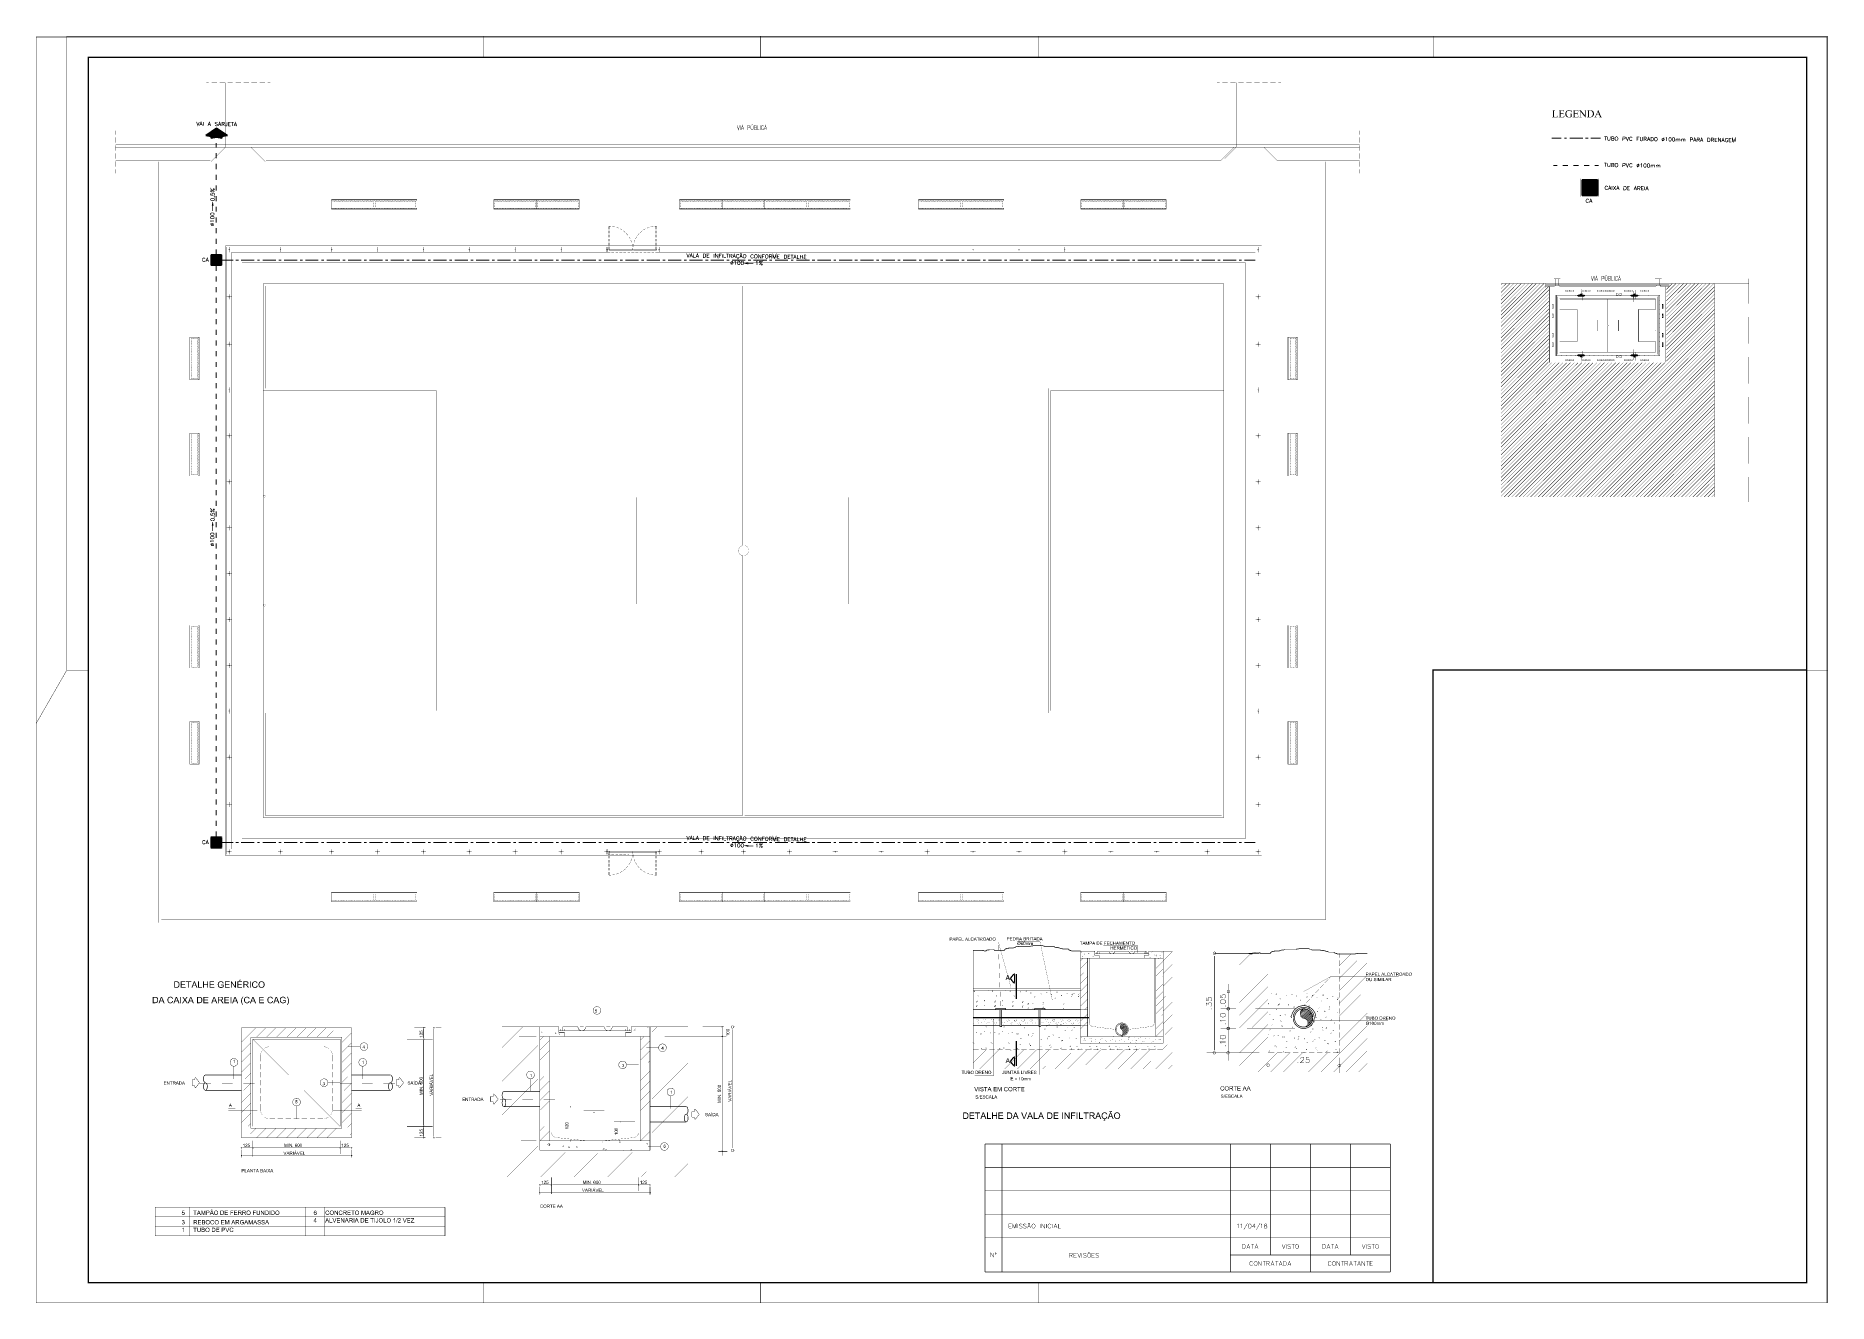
# Model space of a CAD drawing. Header units: millimetres. Extents: x 3240 to 3412, y 1366 to 1426.
# Drawn here: x 3327.6 to 3411.7, y 1366.2 to 1425.7 of the extents above; entities that cross this region are included whole.
import ezdxf

# ---------------------------------------------------------------- set-up
doc = ezdxf.new("R2010")
doc.units = ezdxf.units.MM
for name, color, linetype in [('detalhes', 1, 'Continuous'), ('H', 7, 'Continuous'), ('P', 7, 'Continuous')]:
    doc.layers.add(name, color=color, linetype=linetype)

# ---------------------------------------------------------------- blocks, each defined once
blk = doc.blocks.new('corte aa')
at = {"layer": 'detalhes', "linetype": 'Continuous'}
for points in [[(29.79, 17.2), (29.79, 17.25), (29.82, 17.37), (29.97, 17.37), (29.97, 17.41), (30.09, 17.41), (30.12, 17.46), (30.18, 17.46), (30.18, 17.5), (30.21, 17.5), (30.21, 17.53), (30.25, 17.53), (30.25, 17.58), (30.3, 17.58), (30.3, 17.62), (30.34, 17.67), (30.34, 17.74), (30.39, 17.74), (30.39, 18.22), (30.34, 18.25), (30.34, 18.34), (30.3, 18.34), (30.3, 18.38), (30.25, 18.38), (30.25, 18.47), (30.21, 18.47), (30.18, 18.52), (30.12, 18.52), (30.12, 18.55), (30.04, 18.55), (30, 18.59), (29.75, 18.59), (29.7, 18.55), (29.67, 18.55), (29.61, 18.52), (29.58, 18.52), (29.58, 18.47), (29.54, 18.47), (29.49, 18.43), (29.49, 18.38), (29.45, 18.38), (29.45, 18.34), (29.4, 18.34), (29.4, 18.22), (29.37, 18.17), (29.37, 17.8), (29.4, 17.74), (29.4, 17.67), (29.45, 17.67), (29.45, 17.58), (29.49, 17.58), (29.49, 17.53), (29.54, 17.53), (29.54, 17.5), (29.58, 17.5), (29.58, 17.46), (29.61, 17.46), (29.67, 17.41), (29.79, 17.41), (29.82, 17.37), (29.79, 17.25), (29.61, 17.25), (29.58, 17.28), (29.54, 17.28), (29.49, 17.32), (29.45, 17.32), (29.45, 17.37), (29.4, 17.37), (29.4, 17.41), (29.37, 17.41), (29.37, 17.46), (29.33, 17.46), (29.33, 17.5), (29.28, 17.5), (29.28, 17.53), (29.24, 17.58), (29.24, 17.67), (29.19, 17.67), (29.19, 17.8), (29.15, 17.8), (29.15, 18.17), (29.19, 18.17), (29.19, 18.31), (29.24, 18.34), (29.24, 18.38), (29.28, 18.43), (29.28, 18.47), (29.45, 18.64), (29.49, 18.64), (29.49, 18.68), (29.54, 18.68), (29.58, 18.73), (29.67, 18.73), (29.7, 18.77), (30.09, 18.77), (30.09, 18.73), (30.18, 18.73), (30.21, 18.68), (30.25, 18.68), (30.25, 18.64), (30.34, 18.64), (30.34, 18.59), (30.39, 18.59), (30.39, 18.55), (30.42, 18.55), (30.42, 18.52), (30.46, 18.47), (30.46, 18.43), (30.51, 18.43), (30.51, 18.34), (30.55, 18.34), (30.55, 18.22), (30.6, 18.22), (30.6, 17.8), (30.55, 17.74), (30.55, 17.62), (30.51, 17.62), (30.51, 17.58), (30.46, 17.53), (30.46, 17.5), (30.3, 17.32), (30.25, 17.32), (30.21, 17.28), (30.12, 17.28), (30.12, 17.25), (30, 17.25), (29.97, 17.2), (29.79, 17.2)], [(29.24, 19.74), (29.24, 21.22), (30.09, 21.22), (30.12, 21.18), (30.21, 21.18), (30.21, 21.13), (30.34, 21.01), (30.34, 20.88), (30.39, 20.88), (30.39, 20.76), (30.34, 20.71), (30.34, 20.58), (30.3, 20.58), (30.3, 20.55), (30.25, 20.49), (30.25, 20.46), (30.21, 20.46), (30.21, 20.42), (30.12, 20.42), (30.04, 20.55), (30.04, 20.58), (30.09, 20.58), (30.09, 20.64), (30.12, 20.64), (30.12, 20.67), (30.18, 20.71), (30.18, 20.88), (30.12, 20.88), (30.12, 20.97), (30.09, 20.97), (30.09, 21.01), (30.04, 21.01), (30, 21.06), (29.4, 21.06), (29.4, 20.55), (30.04, 20.55), (30.12, 20.42), (30.09, 20.37), (29.97, 20.37), (29.91, 20.34), (29.4, 20.34), (29.4, 19.74), (29.24, 19.74)], [(30.46, 19.74), (31.02, 21.22), (31.24, 21.22), (31.87, 19.74), (31.66, 19.74), (31.45, 20.21), (31.39, 20.34), (31.24, 20.76), (31.24, 20.85), (31.18, 20.85), (31.18, 20.97), (31.15, 20.97), (31.15, 21.06), (31.09, 21.01), (31.09, 20.88), (31.06, 20.85), (31.06, 20.79), (30.88, 20.34), (31.39, 20.34), (31.45, 20.21), (30.85, 20.21), (30.67, 19.74), (30.46, 19.74)], [(31.31, 17.2), (31.31, 17.25), (31.15, 17.25), (31.15, 17.28), (31.09, 17.28), (31.06, 17.32), (31.02, 17.32), (31.02, 17.37), (30.97, 17.37), (30.97, 17.41), (30.94, 17.41), (30.94, 17.5), (30.88, 17.5), (30.88, 17.67), (30.85, 17.67), (30.85, 18.73), (31.06, 18.73), (31.06, 17.62), (31.09, 17.62), (31.09, 17.53), (31.18, 17.46), (31.24, 17.46), (31.24, 17.41), (31.66, 17.41), (31.66, 17.46), (31.69, 17.46), (31.73, 17.5), (31.78, 17.5), (31.78, 17.58), (31.82, 17.62), (31.82, 18.73), (32.03, 18.73), (32.03, 17.62), (31.99, 17.62), (31.99, 17.5), (31.94, 17.5), (31.94, 17.41), (31.91, 17.41), (31.91, 17.37), (31.87, 17.37), (31.87, 17.32), (31.82, 17.32), (31.82, 17.28), (31.73, 17.28), (31.73, 17.25), (31.57, 17.25), (31.57, 17.2), (31.31, 17.2)], [(32.03, 19.74), (32.03, 21.22), (32.88, 21.22), (32.93, 21.18), (32.84, 21.06), (32.21, 21.06), (32.21, 20.55), (32.84, 20.55), (32.84, 20.58), (32.88, 20.58), (32.88, 20.64), (32.93, 20.64), (32.93, 20.67), (32.96, 20.71), (32.96, 20.88), (32.93, 20.88), (32.93, 20.97), (32.88, 20.97), (32.88, 21.01), (32.84, 21.01), (32.84, 21.06), (32.93, 21.18), (33, 21.18), (33, 21.13), (33.05, 21.13), (33.05, 21.09), (33.09, 21.09), (33.09, 21.06), (33.14, 21.01), (33.14, 20.92), (33.18, 20.88), (33.18, 20.71), (33.14, 20.71), (33.14, 20.58), (33.09, 20.58), (33.09, 20.49), (33.05, 20.49), (33.05, 20.46), (33, 20.46), (33, 20.42), (32.93, 20.42), (32.88, 20.37), (32.75, 20.37), (32.75, 20.34), (32.21, 20.34), (32.21, 19.74), (32.03, 19.74)], [(33.39, 17.2), (33.39, 17.25), (33.21, 17.25), (33.18, 17.28), (33.14, 17.28), (33.05, 17.37), (33, 17.37), (33, 17.41), (32.96, 17.41), (32.96, 17.5), (32.93, 17.5), (32.93, 17.58), (32.88, 17.58), (32.88, 17.71), (33.05, 17.74), (33.09, 17.71), (33.09, 17.58), (33.14, 17.58), (33.14, 17.53), (33.18, 17.53), (33.18, 17.5), (33.21, 17.5), (33.21, 17.46), (33.3, 17.46), (33.3, 17.41), (33.72, 17.41), (33.72, 17.46), (33.81, 17.46), (33.81, 17.5), (33.85, 17.5), (33.85, 17.58), (33.9, 17.58), (33.9, 17.71), (33.85, 17.71), (33.85, 17.8), (33.81, 17.8), (33.78, 17.83), (33.72, 17.83), (33.72, 17.88), (33.6, 17.88), (33.56, 17.92), (33.42, 17.92), (33.39, 17.95), (33.26, 17.95), (33.26, 18.01), (33.18, 18.01), (33.14, 18.04), (33.09, 18.04), (33.09, 18.1), (33.05, 18.1), (33.05, 18.13), (33, 18.13), (33, 18.17), (32.96, 18.17), (32.96, 18.31), (32.93, 18.31), (32.93, 18.38), (32.96, 18.43), (32.96, 18.52), (33, 18.55), (33, 18.59), (33.05, 18.59), (33.05, 18.64), (33.09, 18.64), (33.09, 18.68), (33.18, 18.68), (33.18, 18.73), (33.26, 18.73), (33.3, 18.77), (33.63, 18.77), (33.69, 18.73), (33.78, 18.73), (33.81, 18.68), (33.85, 18.68), (33.85, 18.64), (33.9, 18.64), (33.93, 18.59), (33.93, 18.55), (33.99, 18.55), (33.99, 18.47), (34.02, 18.47), (34.02, 18.31), (33.85, 18.31), (33.85, 18.34), (33.81, 18.38), (33.81, 18.43), (33.78, 18.47), (33.78, 18.52), (33.72, 18.52), (33.72, 18.55), (33.63, 18.55), (33.6, 18.59), (33.35, 18.59), (33.3, 18.55), (33.21, 18.55), (33.21, 18.52), (33.18, 18.52), (33.18, 18.47), (33.14, 18.43), (33.14, 18.31), (33.18, 18.25), (33.18, 18.22), (33.26, 18.22), (33.26, 18.17), (33.35, 18.17), (33.39, 18.13), (33.56, 18.13), (33.56, 18.1), (33.72, 18.1), (33.72, 18.04), (33.81, 18.04), (33.85, 18.01), (33.9, 18.01), (34.02, 17.88), (34.02, 17.83), (34.06, 17.83), (34.06, 17.5), (34.02, 17.5), (34.02, 17.46), (33.99, 17.41), (33.99, 17.37), (33.93, 17.37), (33.93, 17.32), (33.9, 17.32), (33.85, 17.28), (33.81, 17.28), (33.78, 17.25), (33.63, 17.25), (33.6, 17.2), (33.39, 17.2)], [(33.42, 19.74), (33.42, 21.22), (34.48, 21.22), (34.48, 21.06), (33.6, 21.06), (33.6, 20.58), (34.45, 20.58), (34.45, 20.42), (33.6, 20.42), (33.6, 19.91), (34.53, 19.91), (34.53, 19.74), (33.42, 19.74)], [(34.36, 17.25), (34.36, 18.73), (34.57, 18.73), (34.57, 17.25), (34.36, 17.25)], [(34.83, 19.74), (34.83, 21.22), (34.99, 21.22), (34.99, 19.91), (35.75, 19.91), (35.75, 19.74), (34.83, 19.74)], [(34.9, 17.25), (34.9, 18.73), (35.2, 18.73), (35.59, 17.67), (35.59, 17.62), (35.63, 17.58), (35.63, 17.46), (35.68, 17.46), (35.68, 17.58), (35.72, 17.58), (35.72, 17.71), (36.1, 18.73), (36.35, 18.73), (36.35, 17.25), (36.17, 17.25), (36.17, 18.52), (35.72, 17.25), (35.54, 17.25), (35.12, 18.52), (35.12, 17.25), (34.9, 17.25)], [(36.39, 19.74), (36.99, 21.22), (37.2, 21.22), (37.8, 19.74), (37.59, 19.74), (37.41, 20.21), (36.77, 20.21), (36.81, 20.34), (37.32, 20.34), (37.2, 20.76), (37.2, 20.79), (37.16, 20.79), (37.16, 20.92), (37.11, 20.92), (37.11, 21.06), (37.07, 21.06), (37.07, 20.97), (37.02, 20.92), (37.02, 20.79), (36.99, 20.79), (36.81, 20.34), (36.77, 20.21), (36.6, 19.74), (36.39, 19.74)], [(36.74, 17.25), (36.74, 18.73), (36.9, 18.73), (36.9, 17.25), (36.74, 17.25)], [(37.23, 17.25), (37.23, 18.73), (37.44, 18.73), (37.44, 17.41), (38.17, 17.41), (38.17, 17.25), (37.23, 17.25)], [(37.96, 19.74), (37.96, 21.22), (38.17, 21.22), (38.17, 19.91), (38.89, 19.91), (38.89, 19.74), (37.96, 19.74)], [(38.26, 17.25), (38.86, 18.73), (39.07, 18.73), (39.65, 17.25), (39.44, 17.25), (39.28, 17.71), (38.64, 17.71), (38.68, 17.88), (39.19, 17.88), (39.07, 18.25), (39.07, 18.31), (39.01, 18.31), (39.01, 18.43), (38.98, 18.43), (38.98, 18.55), (38.93, 18.55), (38.93, 18.47), (38.89, 18.43), (38.89, 18.34), (38.86, 18.31), (38.68, 17.88), (38.64, 17.71), (38.47, 17.25), (38.26, 17.25)], [(39.65, 19.7), (39.65, 19.74), (39.49, 19.74), (39.49, 19.79), (39.4, 19.79), (39.4, 19.82), (39.35, 19.82), (39.35, 19.86), (39.28, 19.86), (39.28, 19.95), (39.23, 19.95), (39.23, 20), (39.19, 20), (39.19, 20.04), (39.14, 20.07), (39.14, 20.16), (39.1, 20.21), (39.1, 20.37), (39.07, 20.37), (39.07, 20.64), (39.1, 20.64), (39.1, 20.79), (39.14, 20.85), (39.14, 20.92), (39.19, 20.92), (39.19, 20.97), (39.23, 21.01), (39.23, 21.06), (39.28, 21.06), (39.28, 21.09), (39.31, 21.09), (39.31, 21.13), (39.4, 21.13), (39.4, 21.18), (39.44, 21.18), (39.49, 21.22), (39.61, 21.22), (39.61, 21.27), (39.95, 21.27), (39.98, 21.22), (40.07, 21.22), (40.07, 21.18), (40.13, 21.18), (40.16, 21.13), (40.2, 21.13), (40.2, 21.09), (40.25, 21.09), (40.25, 21.06), (40.28, 21.06), (40.28, 20.97), (40.34, 20.97), (40.34, 20.92), (40.37, 20.88), (40.37, 20.85), (40.16, 20.79), (40.16, 20.88), (40.13, 20.88), (40.13, 20.92), (40.04, 21.01), (39.98, 21.01), (39.98, 21.06), (39.91, 21.06), (39.91, 21.09), (39.61, 21.09), (39.61, 21.06), (39.53, 21.06), (39.53, 21.01), (39.49, 21.01), (39.35, 20.88), (39.35, 20.85), (39.31, 20.79), (39.31, 20.67), (39.28, 20.64), (39.28, 20.34), (39.31, 20.28), (39.31, 20.16), (39.35, 20.16), (39.35, 20.07), (39.4, 20.07), (39.4, 20.04), (39.44, 20.04), (39.44, 20), (39.49, 20), (39.49, 19.95), (39.53, 19.95), (39.56, 19.91), (39.65, 19.91), (39.7, 19.86), (39.83, 19.86), (39.86, 19.91), (39.95, 19.91), (39.98, 19.95), (40.04, 19.95), (40.04, 20), (40.07, 20), (40.07, 20.04), (40.13, 20.04), (40.13, 20.07), (40.16, 20.07), (40.16, 20.16), (40.2, 20.21), (40.2, 20.25), (40.41, 20.21), (40.37, 20.16), (40.37, 20.07), (40.34, 20.07), (40.34, 20), (40.28, 20), (40.28, 19.95), (40.25, 19.91), (40.25, 19.86), (40.2, 19.86), (40.2, 19.82), (40.13, 19.82), (40.13, 19.79), (40.07, 19.79), (40.04, 19.74), (39.91, 19.74), (39.86, 19.7), (39.65, 19.7)], [(39.83, 17.25), (39.83, 18.73), (40.8, 18.73), (40.8, 18.68), (40.88, 18.68), (40.88, 18.64), (40.92, 18.64), (40.92, 18.59), (40.97, 18.59), (40.97, 18.55), (41.01, 18.52), (41.01, 18.38), (41.04, 18.34), (41.04, 18.31), (41.01, 18.31), (41.01, 18.13), (40.97, 18.13), (40.97, 18.1), (40.92, 18.1), (40.92, 18.04), (40.88, 18.04), (40.88, 18.01), (40.83, 18.01), (40.8, 17.95), (40.71, 17.95), (40.67, 18.1), (40.67, 18.13), (40.76, 18.13), (40.76, 18.17), (40.8, 18.17), (40.8, 18.25), (40.83, 18.25), (40.83, 18.38), (40.8, 18.43), (40.8, 18.47), (40.76, 18.47), (40.76, 18.52), (40.71, 18.52), (40.71, 18.55), (40.04, 18.55), (40.04, 18.1), (40.67, 18.1), (40.71, 17.95), (40.67, 17.92), (40.67, 17.88), (40.71, 17.88), (40.71, 17.83), (40.76, 17.83), (40.76, 17.8), (40.8, 17.8), (40.8, 17.74), (40.83, 17.74), (40.83, 17.71), (40.88, 17.71), (40.88, 17.67), (41.13, 17.25), (40.92, 17.25), (40.71, 17.53), (40.71, 17.58), (40.67, 17.58), (40.67, 17.62), (40.62, 17.67), (40.62, 17.71), (40.58, 17.71), (40.58, 17.74), (40.55, 17.74), (40.55, 17.8), (40.5, 17.83), (40.46, 17.83), (40.46, 17.88), (40.37, 17.88), (40.37, 17.92), (40.04, 17.92), (40.04, 17.25), (39.83, 17.25)], [(40.5, 19.74), (41.04, 21.22), (41.25, 21.22), (41.89, 19.74), (41.64, 19.74), (41.47, 20.21), (41.43, 20.34), (41.25, 20.76), (41.25, 20.85), (41.22, 20.85), (41.22, 20.92), (41.18, 20.97), (41.18, 21.06), (41.13, 21.06), (41.13, 20.88), (41.1, 20.88), (41.1, 20.79), (40.92, 20.34), (41.43, 20.34), (41.47, 20.21), (40.83, 20.21), (40.71, 19.74), (40.5, 19.74)], [(42.45, 19.74), (42.45, 21.06), (41.94, 21.06), (41.94, 21.22), (43.12, 21.22), (43.12, 21.06), (42.61, 21.06), (42.61, 19.74), (42.45, 19.74)], [(43.34, 19.74), (43.34, 21.22), (44.31, 21.22), (44.31, 21.18), (44.36, 21.18), (44.39, 21.13), (44.43, 21.13), (44.43, 21.06), (44.48, 21.06), (44.48, 21.01), (44.52, 20.97), (44.52, 20.67), (44.48, 20.67), (44.48, 20.58), (44.43, 20.58), (44.43, 20.55), (44.39, 20.55), (44.36, 20.49), (44.31, 20.49), (44.31, 20.46), (44.22, 20.46), (44.18, 20.58), (44.18, 20.64), (44.22, 20.64), (44.27, 20.67), (44.27, 20.71), (44.31, 20.71), (44.31, 20.92), (44.27, 20.97), (44.27, 21.01), (44.22, 21.01), (44.22, 21.06), (43.55, 21.06), (43.55, 20.58), (44.18, 20.58), (44.22, 20.46), (44.18, 20.42), (44.15, 20.42), (44.22, 20.34), (44.27, 20.34), (44.27, 20.28), (44.31, 20.28), (44.31, 20.25), (44.39, 20.16), (44.64, 19.74), (44.39, 19.74), (44.22, 20.04), (44.18, 20.07), (44.18, 20.12), (44.15, 20.12), (44.15, 20.16), (44.09, 20.21), (44.09, 20.25), (44.06, 20.25), (44.06, 20.28), (44.01, 20.28), (44.01, 20.34), (43.97, 20.34), (43.97, 20.37), (43.88, 20.37), (43.88, 20.42), (43.55, 20.42), (43.55, 19.74), (43.34, 19.74)], [(45.42, 19.7), (45.36, 19.74), (45.24, 19.74), (45.21, 19.79), (45.15, 19.79), (45.12, 19.82), (45.06, 19.82), (45.06, 19.86), (45.03, 19.86), (45.03, 19.91), (44.99, 19.91), (44.99, 19.95), (44.94, 19.95), (44.94, 20), (44.91, 20), (44.91, 20.04), (44.85, 20.07), (44.85, 20.16), (44.82, 20.16), (44.82, 20.28), (44.78, 20.28), (44.78, 20.67), (44.82, 20.67), (44.82, 20.79), (44.85, 20.85), (44.85, 20.88), (44.91, 20.92), (44.91, 20.97), (45.06, 21.13), (45.12, 21.13), (45.12, 21.18), (45.15, 21.18), (45.21, 21.22), (45.33, 21.22), (45.33, 21.27), (45.66, 21.27), (45.7, 21.22), (45.79, 21.22), (45.84, 21.18), (45.88, 21.18), (45.88, 21.13), (45.96, 21.13), (45.96, 21.09), (46, 21.09), (46, 21.06), (46.05, 21.06), (46.05, 21.01), (46.09, 20.97), (46.09, 20.92), (46.12, 20.92), (46.12, 20.85), (46.18, 20.85), (46.18, 20.71), (46.21, 20.71), (46.21, 20.28), (46.18, 20.25), (46.18, 20.12), (46.12, 20.12), (46.12, 20.07), (46.09, 20.04), (46.09, 20), (45.91, 19.82), (45.88, 19.82), (45.84, 19.79), (45.79, 19.79), (45.75, 19.74), (45.63, 19.74), (45.58, 19.86), (45.63, 19.91), (45.7, 19.91), (45.75, 19.95), (45.79, 19.95), (45.79, 20), (45.84, 20), (45.84, 20.04), (45.88, 20.04), (45.88, 20.07), (45.91, 20.07), (45.91, 20.12), (45.96, 20.16), (45.96, 20.25), (46, 20.25), (46, 20.71), (45.96, 20.76), (45.96, 20.85), (45.91, 20.85), (45.91, 20.88), (45.88, 20.88), (45.88, 20.92), (45.79, 21.01), (45.75, 21.01), (45.75, 21.06), (45.66, 21.06), (45.63, 21.09), (45.36, 21.09), (45.33, 21.06), (45.28, 21.06), (45.24, 21.01), (45.21, 21.01), (45.21, 20.97), (45.15, 20.97), (45.12, 20.92), (45.12, 20.88), (45.06, 20.88), (45.06, 20.85), (45.03, 20.85), (45.03, 20.71), (44.99, 20.67), (44.99, 20.28), (45.03, 20.25), (45.03, 20.16), (45.06, 20.16), (45.06, 20.07), (45.12, 20.07), (45.12, 20.04), (45.15, 20.04), (45.15, 20), (45.21, 20), (45.21, 19.95), (45.24, 19.95), (45.28, 19.91), (45.42, 19.91), (45.42, 19.86), (45.58, 19.86), (45.63, 19.74), (45.58, 19.7), (45.42, 19.7)], [(46.3, 19.74), (46.9, 21.22), (47.11, 21.22), (47.69, 19.74), (47.48, 19.74), (47.32, 20.21), (46.69, 20.21), (46.72, 20.34), (47.23, 20.34), (47.11, 20.76), (47.11, 20.79), (47.06, 20.79), (47.06, 20.92), (47.02, 20.92), (47.02, 21.06), (46.97, 21.06), (46.97, 20.97), (46.93, 20.92), (46.93, 20.79), (46.9, 20.79), (46.72, 20.34), (46.69, 20.21), (46.51, 19.74), (46.3, 19.74)], [(47.87, 19.74), (47.87, 21.22), (48.72, 21.22), (48.72, 21.18), (48.63, 21.06), (48.08, 21.06), (48.08, 19.91), (48.59, 19.91), (48.59, 19.95), (48.66, 19.95), (48.72, 20), (48.75, 20), (48.75, 20.04), (48.8, 20.04), (48.8, 20.07), (48.84, 20.07), (48.84, 20.16), (48.87, 20.21), (48.87, 20.37), (48.93, 20.37), (48.93, 20.58), (48.87, 20.64), (48.87, 20.79), (48.84, 20.79), (48.84, 20.88), (48.8, 20.88), (48.8, 20.92), (48.72, 21.01), (48.63, 21.01), (48.63, 21.06), (48.72, 21.18), (48.8, 21.18), (48.8, 21.13), (48.87, 21.13), (48.87, 21.09), (48.93, 21.09), (48.93, 21.06), (48.96, 21.06), (48.96, 20.97), (49.02, 20.97), (49.02, 20.92), (49.05, 20.88), (49.05, 20.79), (49.09, 20.79), (49.09, 20.21), (49.05, 20.16), (49.05, 20.07), (49.02, 20.07), (49.02, 20), (48.96, 20), (48.96, 19.95), (48.93, 19.95), (48.93, 19.91), (48.87, 19.91), (48.87, 19.86), (48.84, 19.86), (48.84, 19.82), (48.8, 19.82), (48.75, 19.79), (48.66, 19.79), (48.63, 19.74), (47.87, 19.74)], [(49.93, 19.7), (49.9, 19.74), (49.93, 19.86), (50.11, 19.86), (50.14, 19.91), (50.29, 19.91), (50.29, 19.95), (50.32, 19.95), (50.44, 20.07), (50.44, 20.12), (50.5, 20.12), (50.5, 20.21), (50.53, 20.21), (50.53, 20.37), (50.57, 20.42), (50.57, 20.55), (50.53, 20.58), (50.53, 20.76), (50.5, 20.76), (50.5, 20.85), (50.44, 20.88), (50.44, 20.92), (50.41, 20.92), (50.41, 20.97), (50.36, 20.97), (50.32, 21.01), (50.29, 21.01), (50.29, 21.06), (50.2, 21.06), (50.2, 21.09), (49.9, 21.09), (49.9, 21.06), (49.81, 21.06), (49.77, 21.01), (49.72, 21.01), (49.72, 20.97), (49.69, 20.97), (49.69, 20.92), (49.65, 20.92), (49.65, 20.88), (49.6, 20.88), (49.6, 20.79), (49.56, 20.76), (49.56, 20.58), (49.51, 20.58), (49.51, 20.37), (49.56, 20.34), (49.56, 20.21), (49.6, 20.16), (49.6, 20.12), (49.65, 20.12), (49.65, 20.07), (49.77, 19.95), (49.81, 19.95), (49.81, 19.91), (49.93, 19.91), (49.93, 19.86), (49.9, 19.74), (49.77, 19.74), (49.77, 19.79), (49.69, 19.79), (49.69, 19.82), (49.65, 19.82), (49.56, 19.91), (49.51, 19.91), (49.51, 19.95), (49.47, 19.95), (49.47, 20), (49.44, 20.04), (49.44, 20.07), (49.39, 20.12), (49.39, 20.21), (49.35, 20.21), (49.35, 20.76), (49.39, 20.79), (49.39, 20.88), (49.44, 20.88), (49.44, 20.97), (49.47, 20.97), (49.47, 21.01), (49.51, 21.01), (49.51, 21.06), (49.56, 21.06), (49.56, 21.09), (49.6, 21.09), (49.6, 21.13), (49.65, 21.13), (49.69, 21.18), (49.72, 21.18), (49.72, 21.22), (49.86, 21.22), (49.86, 21.27), (50.2, 21.27), (50.23, 21.22), (50.36, 21.22), (50.36, 21.18), (50.41, 21.18), (50.44, 21.13), (50.5, 21.13), (50.5, 21.09), (50.53, 21.09), (50.53, 21.06), (50.57, 21.06), (50.57, 21.01), (50.62, 21.01), (50.62, 20.97), (50.66, 20.97), (50.66, 20.88), (50.71, 20.88), (50.71, 20.79), (50.74, 20.76), (50.74, 20.21), (50.71, 20.21), (50.71, 20.07), (50.66, 20.07), (50.66, 20.04), (50.62, 20.04), (50.62, 19.95), (50.57, 19.95), (50.57, 19.91), (50.53, 19.91), (50.53, 19.86), (50.5, 19.86), (50.5, 19.82), (50.41, 19.82), (50.41, 19.79), (50.32, 19.79), (50.32, 19.74), (50.14, 19.74), (50.14, 19.7), (49.93, 19.7)], [(29.61, -0.83), (29.61, 0.47), (29.12, 0.47), (29.12, 0.65), (30.3, 0.65), (30.3, 0.47), (29.79, 0.47), (29.79, -0.83), (29.61, -0.83)], [(31.02, -0.88), (31.02, -0.83), (30.81, -0.83), (30.81, -0.8), (30.72, -0.8), (30.72, -0.74), (30.67, -0.74), (30.67, -0.71), (30.64, -0.71), (30.64, -0.67), (30.6, -0.67), (30.6, -0.62), (30.55, -0.58), (30.55, -0.46), (30.51, -0.46), (30.51, 0.65), (30.72, 0.65), (30.72, -0.5), (30.76, -0.5), (30.76, -0.53), (30.85, -0.62), (30.88, -0.62), (30.88, -0.67), (31.27, -0.67), (31.31, -0.62), (31.36, -0.62), (31.36, -0.58), (31.39, -0.58), (31.39, -0.53), (31.45, -0.53), (31.45, -0.46), (31.48, -0.41), (31.48, 0.65), (31.69, 0.65), (31.69, -0.37), (31.66, -0.41), (31.66, -0.53), (31.61, -0.58), (31.61, -0.62), (31.57, -0.67), (31.57, -0.71), (31.52, -0.71), (31.45, -0.8), (31.39, -0.8), (31.36, -0.83), (31.18, -0.83), (31.15, -0.88), (31.02, -0.88)], [(31.99, -0.83), (31.99, 0.65), (32.84, 0.65), (32.84, 0.6), (32.75, 0.47), (32.21, 0.47), (32.21, 0.05), (32.75, 0.05), (32.84, 0.14), (32.84, 0.17), (32.88, 0.17), (32.88, 0.35), (32.84, 0.35), (32.84, 0.39), (32.75, 0.47), (32.84, 0.6), (32.93, 0.6), (32.93, 0.56), (32.96, 0.56), (32.96, 0.53), (33, 0.53), (33, 0.47), (33.05, 0.44), (33.05, 0.14), (33, 0.1), (33, 0.05), (32.96, 0.05), (32.96, 0.02), (32.93, 0.02), (32.93, -0.07), (32.88, -0.2), (32.84, -0.2), (32.79, -0.16), (32.21, -0.16), (32.21, -0.67), (32.75, -0.67), (32.75, -0.62), (32.84, -0.62), (32.84, -0.58), (32.88, -0.58), (32.88, -0.53), (32.93, -0.53), (32.93, -0.28), (32.88, -0.25), (32.88, -0.2), (32.93, -0.07), (32.96, -0.07), (33.09, -0.2), (33.09, -0.25), (33.14, -0.25), (33.14, -0.53), (33.09, -0.58), (33.09, -0.62), (33, -0.71), (33, -0.74), (32.93, -0.74), (32.93, -0.8), (32.79, -0.8), (32.79, -0.83), (31.99, -0.83)], [(34.02, -0.88), (33.99, -0.83), (33.81, -0.83), (33.81, -0.8), (33.72, -0.8), (33.72, -0.74), (33.63, -0.74), (33.63, -0.71), (33.6, -0.71), (33.6, -0.67), (33.56, -0.67), (33.56, -0.62), (33.51, -0.62), (33.51, -0.58), (33.48, -0.53), (33.48, -0.5), (33.42, -0.5), (33.42, -0.41), (33.39, -0.41), (33.39, -0.25), (33.35, -0.25), (33.35, 0.05), (33.39, 0.1), (33.39, 0.23), (33.42, 0.23), (33.42, 0.35), (33.48, 0.35), (33.48, 0.39), (33.51, 0.39), (33.51, 0.47), (33.56, 0.47), (33.63, 0.56), (33.69, 0.56), (33.69, 0.6), (33.78, 0.6), (33.81, 0.47), (33.81, 0.44), (33.78, 0.44), (33.78, 0.39), (33.72, 0.39), (33.69, 0.35), (33.69, 0.32), (33.63, 0.32), (33.63, 0.26), (33.6, 0.23), (33.6, 0.14), (33.56, 0.1), (33.56, -0.25), (33.6, -0.28), (33.6, -0.41), (33.63, -0.41), (33.63, -0.46), (33.69, -0.5), (33.69, -0.53), (33.72, -0.53), (33.72, -0.58), (33.78, -0.58), (33.81, -0.62), (33.85, -0.62), (33.85, -0.67), (34.02, -0.67), (34.02, -0.71), (34.11, -0.71), (34.15, -0.67), (34.27, -0.67), (34.27, -0.62), (34.36, -0.62), (34.36, -0.58), (34.41, -0.58), (34.41, -0.53), (34.45, -0.53), (34.45, -0.5), (34.48, -0.5), (34.48, -0.46), (34.53, -0.41), (34.53, -0.32), (34.57, -0.32), (34.57, 0.14), (34.53, 0.17), (34.53, 0.26), (34.48, 0.26), (34.48, 0.32), (34.45, 0.35), (34.45, 0.39), (34.41, 0.39), (34.41, 0.44), (34.36, 0.44), (34.32, 0.47), (34.23, 0.47), (34.23, 0.53), (33.9, 0.53), (33.9, 0.47), (33.81, 0.47), (33.78, 0.6), (33.78, 0.65), (33.85, 0.65), (33.9, 0.69), (34.27, 0.69), (34.27, 0.65), (34.36, 0.65), (34.41, 0.6), (34.45, 0.6), (34.48, 0.56), (34.53, 0.56), (34.53, 0.53), (34.57, 0.53), (34.57, 0.47), (34.62, 0.47), (34.62, 0.44), (34.66, 0.44), (34.66, 0.39), (34.69, 0.35), (34.69, 0.26), (34.75, 0.26), (34.75, 0.17), (34.78, 0.14), (34.78, -0.32), (34.75, -0.32), (34.75, -0.46), (34.69, -0.46), (34.69, -0.5), (34.66, -0.53), (34.66, -0.58), (34.62, -0.58), (34.62, -0.62), (34.53, -0.71), (34.48, -0.71), (34.48, -0.74), (34.45, -0.74), (34.41, -0.8), (34.36, -0.8), (34.32, -0.83), (34.15, -0.83), (34.15, -0.88), (34.02, -0.88)], [(35.63, -0.83), (35.63, 0.65), (36.47, 0.65), (36.47, 0.6), (36.39, 0.47), (35.84, 0.47), (35.84, -0.67), (36.32, -0.67), (36.32, -0.62), (36.44, -0.62), (36.53, -0.53), (36.56, -0.53), (36.56, -0.46), (36.6, -0.46), (36.6, -0.37), (36.65, -0.37), (36.65, 0.23), (36.6, 0.23), (36.6, 0.32), (36.56, 0.32), (36.56, 0.35), (36.53, 0.35), (36.53, 0.39), (36.47, 0.39), (36.47, 0.44), (36.44, 0.44), (36.39, 0.47), (36.47, 0.6), (36.56, 0.6), (36.77, 0.39), (36.77, 0.32), (36.81, 0.32), (36.81, 0.23), (36.86, 0.17), (36.86, -0.32), (36.81, -0.37), (36.81, -0.46), (36.77, -0.5), (36.77, -0.53), (36.74, -0.58), (36.74, -0.62), (36.69, -0.62), (36.69, -0.67), (36.65, -0.67), (36.65, -0.71), (36.6, -0.71), (36.6, -0.74), (36.53, -0.74), (36.53, -0.8), (36.39, -0.8), (36.39, -0.83), (35.63, -0.83)], [(37.16, -0.83), (37.16, 0.65), (38.13, 0.65), (38.13, 0.6), (38.17, 0.6), (38.22, 0.56), (38.26, 0.56), (38.26, 0.53), (38.29, 0.47), (38.29, 0.44), (38.34, 0.39), (38.34, 0.1), (38.29, 0.1), (38.29, 0.05), (38.26, 0.02), (38.26, -0.04), (38.22, -0.04), (38.17, -0.07), (38.13, -0.07), (38.13, -0.11), (38.04, -0.11), (38.01, 0.02), (38.01, 0.05), (38.04, 0.05), (38.08, 0.1), (38.08, 0.14), (38.13, 0.14), (38.13, 0.39), (38.08, 0.39), (38.08, 0.44), (38.04, 0.44), (38.04, 0.47), (37.92, 0.47), (37.87, 0.53), (37.37, 0.53), (37.37, 0.02), (38.01, 0.02), (38.04, -0.11), (38.01, -0.16), (37.96, -0.16), (38.01, -0.2), (38.04, -0.2), (38.04, -0.25), (38.08, -0.25), (38.08, -0.28), (38.13, -0.28), (38.13, -0.32), (38.17, -0.32), (38.17, -0.41), (38.22, -0.41), (38.47, -0.83), (38.22, -0.83), (38.01, -0.53), (38.01, -0.5), (37.96, -0.46), (37.96, -0.41), (37.92, -0.37), (37.92, -0.32), (37.87, -0.32), (37.87, -0.28), (37.83, -0.28), (37.83, -0.25), (37.8, -0.25), (37.8, -0.2), (37.71, -0.2), (37.71, -0.16), (37.37, -0.16), (37.37, -0.83), (37.16, -0.83)], [(38.68, -0.83), (38.68, 0.65), (39.74, 0.65), (39.74, 0.47), (38.86, 0.47), (38.86, 0.02), (39.7, 0.02), (39.7, -0.16), (38.86, -0.16), (38.86, -0.67), (39.77, -0.67), (39.77, -0.83), (38.68, -0.83)], [(40.07, -0.83), (40.07, 0.65), (40.25, 0.65), (41.04, -0.5), (41.04, 0.65), (41.22, 0.65), (41.22, -0.83), (41.04, -0.83), (40.25, 0.35), (40.25, -0.83), (40.07, -0.83)], [(42.15, -0.88), (42.15, -0.83), (42.19, -0.71), (42.28, -0.71), (42.28, -0.67), (42.45, -0.67), (42.45, -0.62), (42.52, -0.62), (42.52, -0.58), (42.58, -0.58), (42.58, -0.53), (42.61, -0.53), (42.61, -0.5), (42.67, -0.46), (42.67, -0.41), (42.7, -0.41), (42.7, -0.28), (42.74, -0.28), (42.74, 0.1), (42.7, 0.14), (42.7, 0.23), (42.67, 0.26), (42.67, 0.32), (42.61, 0.32), (42.61, 0.35), (42.52, 0.44), (42.49, 0.44), (42.49, 0.47), (42.4, 0.47), (42.4, 0.53), (42.07, 0.53), (42.07, 0.47), (41.98, 0.47), (41.98, 0.44), (41.94, 0.44), (41.89, 0.39), (41.85, 0.39), (41.85, 0.35), (41.82, 0.32), (41.82, 0.26), (41.77, 0.26), (41.77, 0.17), (41.73, 0.17), (41.73, -0.32), (41.77, -0.32), (41.77, -0.41), (41.82, -0.41), (41.82, -0.5), (41.85, -0.5), (41.85, -0.53), (41.89, -0.53), (41.89, -0.58), (41.94, -0.58), (41.94, -0.62), (42.03, -0.62), (42.03, -0.67), (42.15, -0.67), (42.19, -0.71), (42.15, -0.83), (41.98, -0.83), (41.98, -0.8), (41.89, -0.8), (41.85, -0.74), (41.82, -0.74), (41.82, -0.71), (41.77, -0.71), (41.77, -0.67), (41.73, -0.67), (41.73, -0.62), (41.68, -0.62), (41.68, -0.58), (41.64, -0.58), (41.64, -0.53), (41.61, -0.5), (41.61, -0.46), (41.55, -0.41), (41.55, -0.32), (41.52, -0.28), (41.52, 0.14), (41.55, 0.14), (41.55, 0.26), (41.61, 0.26), (41.61, 0.35), (41.64, 0.35), (41.64, 0.39), (41.68, 0.44), (41.68, 0.47), (41.73, 0.47), (41.73, 0.53), (41.77, 0.53), (41.77, 0.56), (41.82, 0.56), (41.85, 0.6), (41.89, 0.6), (41.94, 0.65), (42.03, 0.65), (42.03, 0.69), (42.4, 0.69), (42.45, 0.65), (42.52, 0.65), (42.58, 0.6), (42.61, 0.6), (42.7, 0.53), (42.74, 0.53), (42.74, 0.47), (42.79, 0.47), (42.79, 0.44), (42.82, 0.39), (42.82, 0.35), (42.88, 0.32), (42.88, 0.26), (42.91, 0.26), (42.91, 0.1), (42.95, 0.1), (42.95, -0.25), (42.91, -0.28), (42.91, -0.41), (42.88, -0.41), (42.88, -0.5), (42.82, -0.5), (42.82, -0.58), (42.79, -0.58), (42.79, -0.62), (42.74, -0.62), (42.74, -0.67), (42.7, -0.67), (42.7, -0.71), (42.67, -0.71), (42.67, -0.74), (42.61, -0.74), (42.58, -0.8), (42.49, -0.8), (42.49, -0.83), (42.31, -0.83), (42.31, -0.88), (42.15, -0.88)], [(29.24, -3.37), (29.15, -3.28), (29.33, -3.07), (29.28, -3.04), (29.28, -3), (29.24, -2.95), (29.24, -2.91), (29.19, -2.91), (29.19, -2.79), (29.15, -2.79), (29.15, -2.37), (29.19, -2.37), (29.19, -2.22), (29.24, -2.22), (29.24, -2.15), (29.28, -2.1), (29.28, -2.07), (29.33, -2.07), (29.33, -2.01), (29.4, -1.94), (29.45, -1.94), (29.45, -1.89), (29.49, -1.89), (29.54, -1.85), (29.61, -1.85), (29.67, -1.98), (29.67, -2.01), (29.58, -2.01), (29.58, -2.07), (29.54, -2.07), (29.54, -2.1), (29.49, -2.1), (29.49, -2.15), (29.45, -2.15), (29.45, -2.22), (29.4, -2.22), (29.4, -2.31), (29.37, -2.37), (29.37, -2.79), (29.4, -2.79), (29.4, -2.86), (29.45, -2.91), (29.45, -2.95), (30.21, -2.1), (30.21, -2.07), (30.18, -2.07), (30.12, -2.01), (30.09, -2.01), (30.09, -1.98), (29.67, -1.98), (29.61, -1.85), (29.61, -1.8), (29.82, -1.8), (29.82, -1.77), (29.91, -1.77), (29.91, -1.8), (30.12, -1.8), (30.18, -1.85), (30.21, -1.85), (30.25, -1.89), (30.3, -1.89), (30.3, -1.94), (30.34, -1.94), (30.51, -1.77), (30.6, -1.85), (30.42, -2.07), (30.46, -2.07), (30.46, -2.15), (30.51, -2.15), (30.51, -2.22), (30.55, -2.22), (30.55, -2.37), (30.6, -2.37), (30.6, -2.74), (30.55, -2.79), (30.55, -2.91), (30.51, -2.91), (30.51, -3), (30.46, -3), (30.46, -3.04), (30.42, -3.07), (30.42, -3.12), (30.39, -3.12), (30.39, -3.16), (30.34, -3.16), (30.34, -3.21), (30.3, -3.21), (30.25, -3.25), (30.21, -3.25), (30.18, -3.28), (30.09, -3.28), (30.04, -3.16), (30.04, -3.12), (30.12, -3.12), (30.12, -3.07), (30.21, -3.07), (30.21, -3.04), (30.3, -2.95), (30.3, -2.91), (30.34, -2.86), (30.34, -2.79), (30.39, -2.79), (30.39, -2.37), (30.34, -2.31), (30.34, -2.22), (30.3, -2.22), (30.3, -2.19), (29.54, -3.04), (29.58, -3.07), (29.61, -3.07), (29.61, -3.12), (29.7, -3.12), (29.7, -3.16), (30.04, -3.16), (30.09, -3.28), (30.04, -3.34), (29.67, -3.34), (29.67, -3.28), (29.58, -3.28), (29.54, -3.25), (29.49, -3.25), (29.45, -3.21), (29.4, -3.21), (29.4, -3.16), (29.24, -3.37)], [(31.27, -3.34), (31.27, -2.15), (31.18, -2.22), (31.15, -2.22), (31.09, -2.28), (31.06, -2.28), (31.06, -2.31), (30.97, -2.31), (30.97, -2.37), (30.94, -2.37), (30.94, -2.19), (30.97, -2.15), (31.02, -2.15), (31.02, -2.1), (31.09, -2.1), (31.09, -2.07), (31.15, -2.07), (31.15, -2.01), (31.18, -2.01), (31.18, -1.98), (31.24, -1.98), (31.27, -1.94), (31.27, -1.89), (31.31, -1.89), (31.31, -1.85), (31.36, -1.8), (31.48, -1.8), (31.48, -3.34), (31.27, -3.34)], [(32.29, -3.34), (32.24, -3.28), (32.21, -3.28), (32.15, -3.25), (32.12, -3.25), (32.12, -3.21), (32.08, -3.21), (32.08, -3.12), (32.03, -3.12), (32.03, -3.04), (31.99, -3.04), (31.99, -2.86), (31.94, -2.86), (31.94, -2.28), (31.99, -2.22), (31.99, -2.1), (32.03, -2.1), (32.03, -2.01), (32.08, -2.01), (32.08, -1.98), (32.21, -1.85), (32.24, -1.85), (32.29, -1.8), (32.58, -1.8), (32.58, -1.85), (32.66, -1.85), (32.66, -1.89), (32.72, -1.89), (32.75, -1.94), (32.75, -1.98), (32.66, -2.07), (32.63, -2.07), (32.54, -1.98), (32.29, -1.98), (32.29, -2.01), (32.24, -2.01), (32.24, -2.07), (32.21, -2.07), (32.21, -2.15), (32.15, -2.19), (32.15, -2.4), (32.12, -2.44), (32.12, -2.74), (32.15, -2.79), (32.15, -3), (32.21, -3), (32.21, -3.07), (32.24, -3.07), (32.24, -3.12), (32.29, -3.12), (32.29, -3.16), (32.36, -3.16), (32.42, -3.21), (32.45, -3.21), (32.51, -3.16), (32.54, -3.16), (32.58, -3.12), (32.63, -3.12), (32.63, -3.07), (32.66, -3.07), (32.66, -3), (32.72, -3), (32.72, -2.7), (32.75, -2.65), (32.75, -2.49), (32.72, -2.44), (32.72, -2.19), (32.66, -2.15), (32.66, -2.07), (32.75, -1.98), (32.79, -1.98), (32.79, -2.01), (32.84, -2.07), (32.84, -2.1), (32.88, -2.15), (32.88, -2.28), (32.93, -2.28), (32.93, -2.86), (32.88, -2.86), (32.88, -3.04), (32.84, -3.04), (32.84, -3.12), (32.79, -3.12), (32.79, -3.16), (32.66, -3.28), (32.63, -3.28), (32.58, -3.34), (32.29, -3.34)], [(33.42, -3.34), (33.42, -3.28), (33.48, -3.16), (33.56, -3.16), (33.56, -3.21), (33.63, -3.21), (33.63, -3.16), (33.72, -3.16), (33.72, -3.12), (33.78, -3.12), (33.81, -3.07), (33.81, -3.04), (33.85, -3.04), (33.85, -2.91), (33.9, -2.86), (33.9, -2.22), (33.85, -2.22), (33.85, -2.1), (33.81, -2.1), (33.81, -2.07), (33.78, -2.07), (33.78, -2.01), (33.72, -2.01), (33.72, -1.98), (33.48, -1.98), (33.39, -2.07), (33.39, -2.1), (33.35, -2.15), (33.35, -2.22), (33.3, -2.28), (33.3, -2.86), (33.35, -2.91), (33.35, -3.04), (33.39, -3.04), (33.39, -3.07), (33.48, -3.16), (33.42, -3.28), (33.35, -3.28), (33.35, -3.25), (33.3, -3.25), (33.3, -3.21), (33.26, -3.21), (33.26, -3.16), (33.21, -3.16), (33.21, -3.07), (33.18, -3.07), (33.18, -3), (33.14, -2.95), (33.14, -2.7), (33.09, -2.65), (33.09, -2.49), (33.14, -2.44), (33.14, -2.19), (33.18, -2.19), (33.18, -2.07), (33.21, -2.07), (33.21, -2.01), (33.26, -1.98), (33.26, -1.94), (33.3, -1.94), (33.3, -1.89), (33.35, -1.89), (33.35, -1.85), (33.42, -1.85), (33.42, -1.8), (33.72, -1.8), (33.78, -1.85), (33.81, -1.85), (33.85, -1.89), (33.9, -1.89), (33.9, -1.94), (33.93, -1.94), (33.93, -1.98), (33.99, -1.98), (33.99, -2.07), (34.02, -2.07), (34.02, -2.15), (34.06, -2.19), (34.06, -2.44), (34.11, -2.44), (34.11, -2.65), (34.06, -2.7), (34.06, -2.95), (34.02, -3), (34.02, -3.07), (33.99, -3.07), (33.99, -3.16), (33.93, -3.16), (33.93, -3.21), (33.9, -3.21), (33.9, -3.25), (33.85, -3.25), (33.85, -3.28), (33.78, -3.28), (33.78, -3.34), (33.42, -3.34)], [(34.32, -3.34), (34.32, -2.22), (34.48, -2.22), (34.48, -2.37), (34.53, -2.37), (34.53, -2.31), (34.57, -2.31), (34.57, -2.28), (34.62, -2.28), (34.62, -2.22), (34.75, -2.22), (34.75, -2.19), (34.9, -2.19), (34.9, -2.22), (35.05, -2.22), (35.05, -2.28), (35.08, -2.28), (35.08, -2.31), (35.12, -2.37), (35.17, -2.37), (35.17, -2.31), (35.2, -2.31), (35.2, -2.28), (35.26, -2.28), (35.29, -2.22), (35.38, -2.22), (35.38, -2.19), (35.54, -2.19), (35.59, -2.22), (35.68, -2.22), (35.68, -2.28), (35.72, -2.28), (35.72, -2.31), (35.75, -2.31), (35.75, -2.4), (35.8, -2.4), (35.8, -3.34), (35.63, -3.34), (35.63, -2.52), (35.59, -2.49), (35.59, -2.4), (35.5, -2.4), (35.5, -2.37), (35.33, -2.37), (35.29, -2.4), (35.26, -2.4), (35.26, -2.44), (35.2, -2.44), (35.2, -2.49), (35.17, -2.52), (35.17, -3.34), (34.96, -3.34), (34.96, -2.44), (34.9, -2.44), (34.9, -2.4), (34.87, -2.4), (34.87, -2.37), (34.69, -2.37), (34.69, -2.4), (34.62, -2.4), (34.62, -2.44), (34.57, -2.44), (34.57, -2.49), (34.53, -2.52), (34.53, -3.34), (34.32, -3.34)], [(36.05, -3.34), (36.05, -2.22), (36.23, -2.22), (36.23, -2.37), (36.26, -2.37), (36.26, -2.31), (36.32, -2.31), (36.32, -2.28), (36.35, -2.28), (36.39, -2.22), (36.47, -2.22), (36.47, -2.19), (36.65, -2.19), (36.69, -2.22), (36.77, -2.22), (36.77, -2.28), (36.81, -2.28), (36.81, -2.31), (36.86, -2.31), (36.86, -2.4), (36.95, -2.31), (36.95, -2.28), (37.02, -2.28), (37.02, -2.22), (37.11, -2.22), (37.16, -2.19), (37.32, -2.19), (37.32, -2.22), (37.41, -2.22), (37.41, -2.28), (37.44, -2.28), (37.5, -2.31), (37.5, -2.37), (37.53, -2.4), (37.53, -3.34), (37.37, -3.34), (37.37, -2.49), (37.32, -2.44), (37.32, -2.4), (37.29, -2.4), (37.23, -2.37), (37.07, -2.37), (37.07, -2.4), (36.99, -2.4), (36.99, -2.44), (36.95, -2.44), (36.95, -2.52), (36.9, -2.52), (36.9, -3.34), (36.74, -3.34), (36.74, -2.52), (36.69, -2.49), (36.69, -2.44), (36.6, -2.37), (36.44, -2.37), (36.44, -2.4), (36.35, -2.4), (36.35, -2.44), (36.32, -2.44), (36.32, -2.52), (36.26, -2.52), (36.26, -3.34), (36.05, -3.34)], [(-38.16, -34.06), (-38.19, -34.03), (-38.4, -34.03), (-38.46, -33.97), (-38.54, -33.97), (-38.54, -33.94), (-38.58, -33.94), (-38.61, -33.9), (-38.67, -33.9), (-38.67, -33.85), (-38.7, -33.85), (-38.7, -33.82), (-38.76, -33.82), (-38.83, -33.73), (-38.83, -33.69), (-38.88, -33.64), (-38.88, -33.6), (-38.91, -33.6), (-38.91, -33.52), (-38.97, -33.48), (-38.97, -33.39), (-39, -33.34), (-39, -33.18), (-39.04, -33.18), (-39.04, -32.85), (-39, -32.85), (-39, -32.63), (-38.97, -32.58), (-38.97, -32.55), (-38.91, -32.49), (-38.91, -32.42), (-38.88, -32.42), (-38.88, -32.37), (-38.83, -32.33), (-38.83, -32.28), (-38.79, -32.28), (-38.79, -32.25), (-38.76, -32.25), (-38.76, -32.21), (-38.7, -32.21), (-38.7, -32.16), (-38.67, -32.16), (-38.61, -32.12), (-38.58, -32.12), (-38.58, -32.07), (-38.49, -32.07), (-38.49, -32.03), (-38.37, -32.03), (-38.33, -32), (-37.82, -32), (-37.82, -32.03), (-37.73, -32.03), (-37.7, -32.07), (-37.64, -32.07), (-37.61, -32.12), (-37.56, -32.12), (-37.56, -32.16), (-37.52, -32.16), (-37.52, -32.21), (-37.49, -32.21), (-37.49, -32.25), (-37.43, -32.25), (-37.43, -32.28), (-37.4, -32.33), (-37.4, -32.37), (-37.34, -32.42), (-37.34, -32.46), (-37.31, -32.46), (-37.31, -32.55), (-37.56, -32.63), (-37.56, -32.55), (-37.61, -32.55), (-37.61, -32.49), (-37.64, -32.46), (-37.64, -32.42), (-37.7, -32.37), (-37.7, -32.33), (-37.73, -32.33), (-37.77, -32.28), (-37.82, -32.28), (-37.82, -32.25), (-37.91, -32.25), (-37.94, -32.21), (-38.28, -32.21), (-38.28, -32.25), (-38.4, -32.25), (-38.4, -32.28), (-38.46, -32.28), (-38.49, -32.33), (-38.54, -32.33), (-38.54, -32.37), (-38.58, -32.37), (-38.58, -32.42), (-38.67, -32.49), (-38.67, -32.58), (-38.7, -32.58), (-38.7, -32.7), (-38.76, -32.7), (-38.76, -33.3), (-38.7, -33.3), (-38.7, -33.43), (-38.67, -33.43), (-38.67, -33.52), (-38.61, -33.55), (-38.61, -33.6), (-38.58, -33.6), (-38.58, -33.64), (-38.54, -33.64), (-38.54, -33.69), (-38.49, -33.69), (-38.46, -33.73), (-38.4, -33.73), (-38.4, -33.76), (-38.33, -33.76), (-38.28, -33.82), (-37.91, -33.82), (-37.91, -33.76), (-37.82, -33.76), (-37.82, -33.73), (-37.77, -33.73), (-37.77, -33.69), (-37.73, -33.69), (-37.64, -33.6), (-37.64, -33.55), (-37.61, -33.55), (-37.61, -33.52), (-37.56, -33.48), (-37.56, -33.39), (-37.52, -33.34), (-37.52, -33.3), (-37.27, -33.39), (-37.27, -33.43), (-37.31, -33.48), (-37.31, -33.55), (-37.34, -33.55), (-37.34, -33.64), (-37.4, -33.69), (-37.4, -33.73), (-37.43, -33.73), (-37.43, -33.76), (-37.49, -33.76), (-37.49, -33.82), (-37.52, -33.85), (-37.56, -33.85), (-37.56, -33.9), (-37.61, -33.9), (-37.64, -33.94), (-37.7, -33.94), (-37.73, -33.97), (-37.77, -33.97), (-37.82, -34.03), (-38.03, -34.03), (-38.03, -34.06), (-38.16, -34.06)], [(-36.13, -34.06), (-36.16, -34.03), (-36.34, -34.03), (-36.37, -33.97), (-36.46, -33.97), (-36.5, -33.94), (-36.55, -33.94), (-36.55, -33.9), (-36.64, -33.9), (-36.64, -33.85), (-36.67, -33.85), (-36.67, -33.82), (-36.71, -33.82), (-36.76, -33.76), (-36.76, -33.73), (-36.8, -33.73), (-36.8, -33.69), (-36.85, -33.69), (-36.85, -33.64), (-36.89, -33.6), (-36.89, -33.55), (-36.92, -33.52), (-36.92, -33.43), (-36.97, -33.39), (-36.97, -33.3), (-37.01, -33.27), (-37.01, -32.76), (-36.97, -32.76), (-36.97, -32.58), (-36.92, -32.58), (-36.92, -32.49), (-36.89, -32.49), (-36.89, -32.42), (-36.85, -32.42), (-36.85, -32.37), (-36.8, -32.33), (-36.8, -32.28), (-36.76, -32.28), (-36.76, -32.25), (-36.71, -32.25), (-36.55, -32.37), (-36.55, -32.42), (-36.59, -32.42), (-36.59, -32.46), (-36.64, -32.49), (-36.64, -32.55), (-36.67, -32.58), (-36.67, -32.67), (-36.71, -32.67), (-36.71, -32.85), (-36.76, -32.88), (-36.76, -33.18), (-36.71, -33.18), (-36.71, -33.34), (-36.67, -33.39), (-36.67, -33.48), (-36.64, -33.48), (-36.64, -33.52), (-36.59, -33.55), (-36.59, -33.6), (-36.55, -33.6), (-36.55, -33.64), (-36.5, -33.64), (-36.5, -33.69), (-36.46, -33.69), (-36.43, -33.73), (-36.37, -33.73), (-36.34, -33.76), (-36.29, -33.76), (-36.25, -33.82), (-35.86, -33.82), (-35.83, -33.76), (-35.79, -33.76), (-35.74, -33.73), (-35.7, -33.73), (-35.65, -33.69), (-35.62, -33.69), (-35.62, -33.64), (-35.58, -33.64), (-35.58, -33.6), (-35.53, -33.6), (-35.53, -33.55), (-35.49, -33.52), (-35.49, -33.48), (-35.44, -33.43), (-35.44, -33.39), (-35.4, -33.34), (-35.4, -33.18), (-35.37, -33.13), (-35.37, -32.88), (-35.4, -32.88), (-35.4, -32.67), (-35.44, -32.67), (-35.44, -32.58), (-35.49, -32.55), (-35.49, -32.49), (-35.53, -32.49), (-35.53, -32.46), (-35.65, -32.33), (-35.7, -32.33), (-35.7, -32.28), (-35.74, -32.28), (-35.79, -32.25), (-35.86, -32.25), (-35.92, -32.21), (-36.22, -32.21), (-36.25, -32.25), (-36.34, -32.25), (-36.37, -32.28), (-36.43, -32.28), (-36.46, -32.33), (-36.5, -32.33), (-36.5, -32.37), (-36.55, -32.37), (-36.71, -32.25), (-36.71, -32.21), (-36.67, -32.21), (-36.59, -32.12), (-36.55, -32.12), (-36.55, -32.07), (-36.46, -32.07), (-36.46, -32.03), (-36.37, -32.03), (-36.34, -32), (-35.79, -32), (-35.74, -32.03), (-35.65, -32.03), (-35.65, -32.07), (-35.58, -32.07), (-35.58, -32.12), (-35.53, -32.12), (-35.49, -32.16), (-35.44, -32.16), (-35.44, -32.21), (-35.4, -32.21), (-35.4, -32.25), (-35.37, -32.25), (-35.37, -32.28), (-35.32, -32.28), (-35.32, -32.33), (-35.28, -32.33), (-35.28, -32.37), (-35.23, -32.42), (-35.23, -32.46), (-35.19, -32.49), (-35.19, -32.58), (-35.16, -32.58), (-35.16, -32.7), (-35.1, -32.76), (-35.1, -33.27), (-35.16, -33.3), (-35.16, -33.43), (-35.19, -33.48), (-35.19, -33.52), (-35.23, -33.55), (-35.23, -33.6), (-35.32, -33.69), (-35.32, -33.73), (-35.37, -33.73), (-35.37, -33.76), (-35.4, -33.76), (-35.4, -33.82), (-35.44, -33.82), (-35.44, -33.85), (-35.49, -33.85), (-35.53, -33.9), (-35.58, -33.9), (-35.58, -33.94), (-35.65, -33.94), (-35.65, -33.97), (-35.74, -33.97), (-35.79, -34.03), (-36, -34.03), (-36.04, -34.06), (-36.13, -34.06)], [(-34.77, -34.03), (-34.77, -32), (-33.8, -32), (-33.75, -32.03), (-33.5, -32.03), (-33.46, -32.07), (-33.41, -32.07), (-33.38, -32.12), (-33.32, -32.12), (-33.32, -32.16), (-33.29, -32.16), (-33.29, -32.21), (-33.25, -32.25), (-33.25, -32.28), (-33.2, -32.28), (-33.2, -32.37), (-33.16, -32.42), (-33.16, -32.7), (-33.2, -32.76), (-33.2, -32.85), (-33.25, -32.85), (-33.25, -32.88), (-33.29, -32.88), (-33.29, -32.92), (-33.32, -32.92), (-33.32, -32.97), (-33.38, -32.97), (-33.38, -33), (-33.41, -33), (-33.46, -33.06), (-33.53, -33.06), (-33.68, -32.88), (-33.62, -32.85), (-33.59, -32.85), (-33.46, -32.7), (-33.46, -32.63), (-33.41, -32.63), (-33.41, -32.49), (-33.46, -32.46), (-33.46, -32.42), (-33.5, -32.37), (-33.5, -32.33), (-33.53, -32.33), (-33.59, -32.28), (-33.62, -32.28), (-33.62, -32.25), (-34.47, -32.25), (-34.47, -32.88), (-33.68, -32.88), (-33.53, -33.06), (-33.59, -33.09), (-33.71, -33.09), (-33.71, -33.13), (-33.62, -33.13), (-33.62, -33.18), (-33.59, -33.18), (-33.41, -33.34), (-33.41, -33.39), (-33.38, -33.39), (-33.38, -33.43), (-33.32, -33.48), (-32.99, -34.03), (-33.32, -34.03), (-33.59, -33.6), (-33.62, -33.55), (-33.62, -33.52), (-33.71, -33.43), (-33.71, -33.39), (-33.75, -33.39), (-33.75, -33.34), (-33.92, -33.18), (-33.96, -33.18), (-34.01, -33.13), (-34.47, -33.13), (-34.47, -34.03), (-34.77, -34.03)], [(-32.23, -34.03), (-32.23, -32.25), (-32.9, -32.25), (-32.9, -32), (-31.29, -32), (-31.29, -32.25), (-31.98, -32.25), (-31.98, -34.03), (-32.23, -34.03)], [(-31.05, -34.03), (-31.05, -32), (-29.57, -32), (-29.57, -32.25), (-30.75, -32.25), (-30.75, -32.88), (-29.65, -32.88), (-29.65, -33.09), (-30.75, -33.09), (-30.75, -33.76), (-29.51, -33.76), (-29.51, -34.03), (-31.05, -34.03)], [(-28.63, -34.03), (-27.82, -32), (-27.57, -32), (-26.73, -34.03), (-27.03, -34.03), (-27.27, -33.39), (-27.36, -33.18), (-27.57, -32.63), (-27.57, -32.58), (-27.61, -32.55), (-27.61, -32.46), (-27.66, -32.42), (-27.66, -32.33), (-27.7, -32.28), (-27.75, -32.28), (-27.75, -32.46), (-27.78, -32.46), (-27.78, -32.58), (-27.82, -32.58), (-28.03, -33.18), (-27.36, -33.18), (-27.27, -33.39), (-28.12, -33.39), (-28.33, -34.03), (-28.63, -34.03)], [(-26.73, -34.03), (-25.97, -32), (-25.7, -32), (-24.86, -34.03), (-25.16, -34.03), (-25.42, -33.39), (-25.49, -33.18), (-25.7, -32.63), (-25.7, -32.58), (-25.76, -32.55), (-25.76, -32.46), (-25.79, -32.42), (-25.79, -32.28), (-25.84, -32.28), (-25.88, -32.33), (-25.88, -32.46), (-25.91, -32.46), (-25.91, -32.58), (-25.97, -32.58), (-26.18, -33.18), (-25.49, -33.18), (-25.42, -33.39), (-26.27, -33.39), (-26.48, -34.03), (-26.73, -34.03)], [(-38.4, -37.45), (-38.4, -37.41), (-38.54, -37.41), (-38.54, -37.36), (-38.61, -37.36), (-38.61, -37.33), (-38.67, -37.33), (-38.67, -37.29), (-38.7, -37.29), (-38.7, -37.24), (-38.76, -37.2), (-38.76, -37.15), (-38.79, -37.11), (-38.79, -36.94), (-38.61, -36.94), (-38.61, -37.03), (-38.58, -37.03), (-38.58, -37.11), (-38.49, -37.2), (-38.46, -37.2), (-38.46, -37.24), (-38.37, -37.24), (-38.33, -37.29), (-38.03, -37.29), (-38.03, -37.24), (-37.94, -37.24), (-37.91, -37.2), (-37.86, -37.2), (-37.86, -37.15), (-37.82, -37.15), (-37.82, -36.94), (-37.86, -36.9), (-37.86, -36.87), (-37.91, -36.87), (-37.94, -36.81), (-38.03, -36.81), (-38.03, -36.78), (-38.19, -36.78), (-38.19, -36.73), (-38.37, -36.73), (-38.37, -36.69), (-38.49, -36.69), (-38.49, -36.66), (-38.58, -36.66), (-38.58, -36.6), (-38.61, -36.6), (-38.7, -36.51), (-38.7, -36.48), (-38.76, -36.44), (-38.76, -36.18), (-38.7, -36.18), (-38.7, -36.09), (-38.67, -36.09), (-38.67, -36.06), (-38.61, -36.06), (-38.61, -36.02), (-38.58, -36.02), (-38.54, -35.97), (-38.49, -35.97), (-38.46, -35.93), (-37.98, -35.93), (-37.94, -35.97), (-37.86, -35.97), (-37.86, -36.02), (-37.82, -36.02), (-37.82, -36.06), (-37.77, -36.06), (-37.77, -36.09), (-37.73, -36.09), (-37.73, -36.14), (-37.7, -36.18), (-37.7, -36.27), (-37.64, -36.3), (-37.64, -36.36), (-37.86, -36.36), (-37.86, -36.27), (-37.91, -36.23), (-37.91, -36.18), (-37.94, -36.18), (-37.94, -36.14), (-38.03, -36.14), (-38.03, -36.09), (-38.4, -36.09), (-38.46, -36.14), (-38.49, -36.14), (-38.49, -36.18), (-38.54, -36.18), (-38.54, -36.27), (-38.58, -36.27), (-38.58, -36.3), (-38.54, -36.36), (-38.54, -36.44), (-38.49, -36.44), (-38.49, -36.48), (-38.4, -36.48), (-38.37, -36.51), (-38.24, -36.51), (-38.19, -36.57), (-38.07, -36.57), (-38.03, -36.6), (-37.91, -36.6), (-37.91, -36.66), (-37.82, -36.66), (-37.82, -36.69), (-37.77, -36.69), (-37.77, -36.73), (-37.73, -36.73), (-37.7, -36.78), (-37.7, -36.81), (-37.64, -36.81), (-37.64, -36.9), (-37.61, -36.94), (-37.61, -37.11), (-37.64, -37.11), (-37.64, -37.2), (-37.7, -37.24), (-37.7, -37.29), (-37.73, -37.29), (-37.73, -37.33), (-37.77, -37.33), (-37.77, -37.36), (-37.86, -37.36), (-37.86, -37.41), (-37.94, -37.41), (-37.98, -37.45), (-38.4, -37.45)], [(-37.52, -37.45), (-37.06, -35.93), (-36.92, -35.93), (-37.34, -37.45), (-37.52, -37.45)], [(-36.76, -37.45), (-36.76, -35.93), (-35.65, -35.93), (-35.65, -36.09), (-36.55, -36.09), (-36.55, -36.57), (-35.74, -36.57), (-35.74, -36.73), (-36.55, -36.73), (-36.55, -37.24), (-35.62, -37.24), (-35.62, -37.45), (-36.76, -37.45)], [(-35.02, -37.45), (-35.07, -37.41), (-35.16, -37.41), (-35.16, -37.36), (-35.23, -37.36), (-35.23, -37.33), (-35.28, -37.33), (-35.28, -37.29), (-35.32, -37.29), (-35.32, -37.24), (-35.37, -37.24), (-35.37, -37.15), (-35.4, -37.15), (-35.4, -37.03), (-35.44, -36.99), (-35.44, -36.94), (-35.23, -36.94), (-35.23, -37.03), (-35.19, -37.08), (-35.19, -37.11), (-35.1, -37.2), (-35.07, -37.2), (-35.07, -37.24), (-34.98, -37.24), (-34.95, -37.29), (-34.65, -37.29), (-34.65, -37.24), (-34.56, -37.24), (-34.56, -37.2), (-34.47, -37.2), (-34.47, -37.15), (-34.43, -37.11), (-34.43, -36.94), (-34.47, -36.9), (-34.47, -36.87), (-34.56, -36.87), (-34.56, -36.81), (-34.65, -36.81), (-34.68, -36.78), (-34.8, -36.78), (-34.86, -36.73), (-34.98, -36.73), (-34.98, -36.69), (-35.1, -36.69), (-35.1, -36.66), (-35.19, -36.66), (-35.19, -36.6), (-35.23, -36.6), (-35.32, -36.51), (-35.32, -36.48), (-35.37, -36.44), (-35.37, -36.18), (-35.32, -36.18), (-35.32, -36.09), (-35.28, -36.09), (-35.28, -36.06), (-35.23, -36.02), (-35.19, -36.02), (-35.19, -35.97), (-35.1, -35.97), (-35.07, -35.93), (-34.59, -35.93), (-34.56, -35.97), (-34.47, -35.97), (-34.47, -36.02), (-34.43, -36.02), (-34.43, -36.06), (-34.38, -36.06), (-34.38, -36.09), (-34.35, -36.09), (-34.35, -36.14), (-34.31, -36.18), (-34.31, -36.3), (-34.26, -36.36), (-34.47, -36.36), (-34.47, -36.27), (-34.52, -36.27), (-34.52, -36.18), (-34.56, -36.18), (-34.56, -36.14), (-34.65, -36.14), (-34.65, -36.09), (-35.02, -36.09), (-35.07, -36.14), (-35.1, -36.14), (-35.1, -36.18), (-35.16, -36.18), (-35.16, -36.27), (-35.19, -36.27), (-35.19, -36.36), (-35.16, -36.36), (-35.16, -36.44), (-35.1, -36.44), (-35.1, -36.48), (-35.02, -36.48), (-34.98, -36.51), (-34.86, -36.51), (-34.86, -36.57), (-34.68, -36.57), (-34.68, -36.6), (-34.52, -36.6), (-34.52, -36.66), (-34.43, -36.66), (-34.43, -36.69), (-34.38, -36.69), (-34.38, -36.73), (-34.35, -36.73), (-34.31, -36.78), (-34.31, -36.81), (-34.26, -36.81), (-34.26, -36.94), (-34.22, -36.94), (-34.22, -37.08), (-34.26, -37.11), (-34.26, -37.2), (-34.31, -37.2), (-34.31, -37.24), (-34.35, -37.29), (-34.35, -37.33), (-34.38, -37.33), (-34.43, -37.36), (-34.47, -37.36), (-34.47, -37.41), (-34.56, -37.41), (-34.59, -37.45), (-35.02, -37.45)], [(-33.53, -37.45), (-33.53, -37.41), (-33.62, -37.41), (-33.68, -37.36), (-33.71, -37.36), (-33.89, -37.2), (-33.89, -37.15), (-33.92, -37.15), (-33.92, -37.08), (-33.96, -37.08), (-33.96, -36.94), (-34.01, -36.94), (-34.01, -36.44), (-33.96, -36.39), (-33.96, -36.3), (-33.92, -36.27), (-33.92, -36.23), (-33.89, -36.23), (-33.89, -36.14), (-33.83, -36.14), (-33.83, -36.09), (-33.8, -36.09), (-33.8, -36.06), (-33.75, -36.06), (-33.71, -36.02), (-33.68, -36.02), (-33.68, -35.97), (-33.59, -35.97), (-33.53, -35.93), (-33.08, -35.93), (-33.08, -35.97), (-32.99, -35.97), (-32.99, -36.02), (-32.95, -36.02), (-32.9, -36.06), (-32.86, -36.06), (-32.86, -36.09), (-32.78, -36.18), (-32.78, -36.23), (-32.74, -36.23), (-32.74, -36.36), (-32.9, -36.39), (-32.9, -36.36), (-32.95, -36.36), (-32.95, -36.27), (-32.99, -36.27), (-32.99, -36.23), (-33.08, -36.14), (-33.11, -36.14), (-33.11, -36.09), (-33.53, -36.09), (-33.53, -36.14), (-33.59, -36.14), (-33.59, -36.18), (-33.68, -36.18), (-33.68, -36.23), (-33.71, -36.23), (-33.71, -36.3), (-33.75, -36.3), (-33.75, -36.39), (-33.8, -36.39), (-33.8, -36.94), (-33.75, -36.94), (-33.75, -37.03), (-33.71, -37.08), (-33.71, -37.11), (-33.68, -37.11), (-33.68, -37.15), (-33.62, -37.2), (-33.59, -37.2), (-33.59, -37.24), (-33.5, -37.24), (-33.5, -37.29), (-33.16, -37.29), (-33.16, -37.24), (-33.08, -37.24), (-33.08, -37.2), (-33.04, -37.2), (-33.04, -37.15), (-32.99, -37.15), (-32.99, -37.11), (-32.95, -37.11), (-32.95, -37.03), (-32.9, -37.03), (-32.9, -36.9), (-32.69, -36.94), (-32.69, -37.03), (-32.74, -37.03), (-32.74, -37.11), (-32.78, -37.15), (-32.78, -37.2), (-32.83, -37.2), (-32.83, -37.24), (-32.9, -37.33), (-32.95, -37.33), (-32.95, -37.36), (-32.99, -37.36), (-33.04, -37.41), (-33.08, -37.41), (-33.11, -37.45), (-33.53, -37.45)], [(-32.62, -37.45), (-32.02, -35.93), (-31.81, -35.93), (-31.21, -37.45), (-31.42, -37.45), (-31.59, -36.99), (-32.23, -36.99), (-32.19, -36.81), (-31.68, -36.81), (-31.84, -36.39), (-31.84, -36.3), (-31.89, -36.27), (-31.89, -36.18), (-31.93, -36.14), (-31.93, -36.18), (-31.98, -36.18), (-31.98, -36.3), (-32.02, -36.36), (-32.02, -36.39), (-32.19, -36.81), (-32.23, -36.99), (-32.41, -37.45), (-32.62, -37.45)], [(-31.05, -37.45), (-31.05, -35.93), (-30.87, -35.93), (-30.87, -37.24), (-30.11, -37.24), (-30.11, -37.45), (-31.05, -37.45)], [(-30.02, -37.45), (-29.48, -35.93), (-29.27, -35.93), (-28.63, -37.45), (-28.88, -37.45), (-29.05, -36.99), (-29.09, -36.81), (-29.27, -36.39), (-29.27, -36.36), (-29.3, -36.36), (-29.3, -36.23), (-29.35, -36.23), (-29.35, -36.09), (-29.39, -36.09), (-29.39, -36.27), (-29.44, -36.27), (-29.44, -36.39), (-29.6, -36.81), (-29.09, -36.81), (-29.05, -36.99), (-29.69, -36.99), (-29.81, -37.45), (-30.02, -37.45)]]:
    blk.add_hatch(color=256, dxfattribs=at).paths.add_polyline_path(points)
at = {"layer": 'detalhes'}
for points, const_width in [([(-41.89, 33.88), (-41.89, 30.28), (-41.89, 33.88), (-41.89, 30.28), (-41.89, 33.88), (-41.89, 30.28), (-41.89, 33.88), (-41.89, 30.28), (-41.89, 33.88)], 0.085), ([(-45.49, 30.28), (-41.89, 30.28), (-45.49, 30.28), (-41.89, 30.28), (-45.49, 30.28), (-41.89, 30.28), (-45.49, 30.28)], 0.085), ([(-41.79, 30.92), (-41.97, 30.9), (-42.07, 30.85), (-42.18, 30.78), (-42.27, 30.71), (-42.32, 30.6), (-42.37, 30.5), (-42.39, 30.37), (-42.39, 30.25), (-42.37, 30.12), (-42.32, 30.02), (-42.27, 29.91), (-42.18, 29.84), (-42.07, 29.77), (-41.97, 29.72), (-41.84, 29.7), (-41.72, 29.7), (-41.6, 29.72), (-41.49, 29.77), (-41.4, 29.84), (-41.31, 29.91), (-41.24, 30.02), (-41.19, 30.12), (-41.17, 30.25), (-41.17, 30.37), (-41.19, 30.5), (-41.24, 30.6), (-41.31, 30.71), (-41.4, 30.78), (-41.49, 30.85), (-41.6, 30.9), (-41.72, 30.92)], 0.169), ([(-20.73, 30.28), (-41.89, 30.28)], 0.169), ([(-41.89, -15.17), (-41.89, 29.1)], 0.169), ([(-41.89, 26.69), (-41.89, 30.28), (-41.89, 26.69), (-41.89, 30.28), (-41.89, 26.69), (-41.89, 30.28), (-41.89, 26.69), (-41.89, 30.28), (-41.89, 26.69)], 0.085), ([(-38.24, 30.28), (-41.89, 30.28), (-38.24, 30.28), (-41.89, 30.28), (-38.24, 30.28)], 0.085), ([(-30.38, 30.28), (-25.72, 30.28), (-25.72, 30.12), (-25.33, 30.12), (-25, 29.95), (-24.27, 29.95), (-24.27, 30.12), (-24.11, 30.12), (-24.11, 30.28), (-23.9, 30.28), (-23.9, 30.46), (-22.84, 30.46), (-22.84, 30.67), (-20.68, 30.67), (-20.52, 30.46), (-20.34, 30.46), (-20.34, 30.28), (-15.68, 30.28), (-15.68, 30.46), (-15.51, 30.46), (-15.51, 30.67), (-15.3, 30.67), (-15.3, 30.83), (-14.96, 30.83), (-14.96, 31.01), (-14.8, 31.01), (-14.59, 31.18), (-13.69, 31.18), (-13.69, 31.39), (-11.36, 31.39), (-11.2, 31.55), (-10.85, 31.55), (-10.48, 31.73), (-10.3, 31.89), (-9.25, 31.89), (-9.03, 32.07), (-3.5, 32.07), (-3.32, 32.28), (-2.44, 32.28), (-2.26, 32.45), (2.4, 32.45), (2.61, 32.28), (2.94, 32.28), (3.12, 32.07), (3.67, 32.07), (3.83, 31.89), (7.78, 31.89), (7.93, 31.73), (9.05, 31.73), (9.05, 31.55), (9.75, 31.55), (9.93, 31.39), (10.26, 31.39), (10.47, 31.18), (10.99, 31.18), (11.2, 31.01), (11.53, 31.01), (11.71, 30.83), (14.2, 30.83), (14.2, 30.67), (14.58, 30.67), (14.58, 30.46), (14.76, 30.46), (14.92, 30.28), (15.47, 30.28), (15.47, 30.12), (15.64, 30.12), (15.82, 29.95), (24.23, 29.95), (24.41, 30.12), (25.34, 30.12), (25.5, 30.28), (29.79, 30.28)], 0.296), ([(-30.17, 18.94), (-18.82, 30.28)], 0.085), ([(-30.17, 24.83), (-25.03, 29.95)], 0.085), ([(-30.17, 13.02), (-16.71, 26.47)], 0.085), ([(-16.71, 30.34), (-16.71, 28.26)], 0.085), ([(-16.71, 27.02), (-16.71, 24.48)], 0.085), ([(16.67, 28.26), (16.67, 30.34)], 0.085), ([(16.67, 18.55), (28.38, 30.28)], 0.085), ([(16.67, 24.45), (22.12, 29.95)], 0.085), ([(16.67, 24.48), (16.67, 27.02)], 0.085), ([(16.67, 12.68), (29.79, 25.8)], 0.085), ([(-30.17, 7.12), (-16.71, 20.6)], 0.085), ([(-16.71, 23.26), (-16.71, 20.76)], 0.085), ([(-16.71, 19.49), (-16.71, 17)], 0.085), ([(12.77, 19.45), (-0.02, 5.73)], 0.085), ([(12.77, 19.45), (-0.02, 12.34)], 0.085), ([(44.61, 19.45), (12.77, 19.45)], 0.169), ([(16.67, 20.76), (16.67, 23.26)], 0.085), ([(16.67, 6.79), (29.79, 19.91)], 0.085), ([(16.67, 17), (16.67, 19.49)], 0.085), ([(-45.74, 9.51), (-45.74, 8.24), (-44.59, 8.11), (-44.72, 8.24), (-44.86, 8.61), (-44.86, 8.99), (-44.72, 9.38), (-44.47, 9.63), (-44.08, 9.75), (-43.84, 9.75), (-43.45, 9.63), (-43.2, 9.38), (-43.08, 8.99), (-43.08, 8.61), (-43.2, 8.24), (-43.32, 8.11), (-43.59, 7.97)], 0.169), ([(-39.21, 10.81), (-39.21, 9.54), (-38.08, 9.42), (-38.21, 9.54), (-38.33, 9.93), (-38.33, 10.3), (-38.21, 10.69), (-37.96, 10.93), (-37.57, 11.07), (-37.31, 11.07), (-36.94, 10.93), (-36.67, 10.69), (-36.55, 10.3), (-36.55, 9.93), (-36.67, 9.54), (-36.81, 9.42), (-37.06, 9.29)], 0.169), ([(-39.21, 7.51), (-39.09, 7.12), (-38.72, 6.88), (-38.08, 6.75), (-37.7, 6.75), (-37.06, 6.88), (-36.67, 7.12), (-36.55, 7.51), (-36.55, 7.76), (-36.67, 8.15), (-37.06, 8.39), (-37.7, 8.53), (-38.08, 8.53), (-38.72, 8.39), (-39.09, 8.15), (-39.21, 7.76), (-39.21, 7.51)], 0.169), ([(-38.97, 12.34), (-35.37, 12.34), (-38.97, 12.34), (-35.37, 12.34), (-38.97, 12.34), (-35.37, 12.34), (-38.97, 12.34)], 0.085), ([(-35.26, 12.98), (-35.44, 12.94), (-35.56, 12.91), (-35.65, 12.84), (-35.74, 12.75), (-35.81, 12.66), (-35.84, 12.54), (-35.88, 12.42), (-35.88, 12.29), (-35.84, 12.19), (-35.81, 12.06), (-35.74, 11.97), (-35.65, 11.89), (-35.56, 11.82), (-35.44, 11.78), (-35.33, 11.75), (-35.21, 11.75), (-35.09, 11.78), (-34.96, 11.82), (-34.87, 11.89), (-34.79, 11.97), (-34.72, 12.06), (-34.68, 12.19), (-34.65, 12.29), (-34.65, 12.42), (-34.68, 12.54), (-34.72, 12.66), (-34.79, 12.75), (-34.87, 12.84), (-34.96, 12.91), (-35.09, 12.94), (-35.21, 12.98)], 0.169), ([(-20.73, 12.34), (-35.37, 12.34), (-35.37, 8.75), (-35.37, 12.34), (-35.37, 8.75), (-35.37, 12.34), (-35.37, 8.75), (-35.37, 12.34), (-35.37, 8.75), (-35.37, 12.34), (-31.77, 12.34), (-35.37, 12.34), (-31.77, 12.34), (-35.37, 12.34), (-35.37, 15.94), (-35.37, 12.34), (-35.37, 15.94), (-35.37, 12.34), (-35.37, 15.94), (-35.37, 12.34), (-35.37, 15.94), (-35.37, 12.34)], 0.085), ([(-35.37, 5.43), (-35.37, 11.11)], 0.085), ([(-30.17, 1.25), (-16.71, 14.71)], 0.085), ([(-30.17, -4.68), (-16.71, 8.78)], 0.085), ([(-16.71, 15.77), (-16.71, 13.23)], 0.085), ([(-16.71, 12.34), (16.67, 12.34)], 0.085), ([(-16.71, 11.99), (-16.71, 9.51)], 0.085), ([(-16.71, 11.66), (16.67, 11.66)], 0.085), ([(-15.26, 11.62), (-15.14, 11.66)], 0.085), ([(-15.26, 11.62), (-14.93, 11.41)], 0.085), ([(-14.93, 11.41), (-14.84, 11.66)], 0.085), ([(-13.06, 11.02), (-12.76, 11.41)], 0.085), ([(-13.06, 11.02), (-12.68, 10.99)], 0.085), ([(-12.68, 10.99), (-12.76, 11.41)], 0.085), ([(-11.27, 8.91), (-10.82, 9.12)], 0.085), ([(-11.27, 8.91), (-10.94, 8.69)], 0.085), ([(-10.94, 8.69), (-10.82, 9.12)], 0.085), ([(-8.28, 10.6), (-7.98, 10.99)], 0.085), ([(-8.28, 10.6), (-7.89, 10.56)], 0.085), ([(-7.89, 10.56), (-7.98, 10.99)], 0.085), ([(-5.7, 11.07), (-5.22, 11.23)], 0.085), ([(-5.7, 11.07), (-5.35, 10.86)], 0.085), ([(-5.35, 10.86), (-5.22, 11.23)], 0.085), ([(-3.5, 10.18), (-3.2, 10.56)], 0.085), ([(-3.5, 10.18), (-3.11, 10.14)], 0.085), ([(-3.11, 10.14), (-3.2, 10.56)], 0.085), ([(-1.71, 8.39), (-1.25, 8.57)], 0.085), ([(-1.71, 8.39), (-1.38, 8.15)], 0.085), ([(-1.38, 8.15), (-1.25, 8.57)], 0.085), ([(1.29, 9.75), (1.58, 10.14)], 0.085), ([(1.29, 9.75), (1.67, 9.72)], 0.085), ([(1.46, 11.57), (1.55, 11.66)], 0.085), ([(1.46, 11.57), (2.06, 11.45)], 0.085), ([(1.67, 9.72), (1.58, 10.14)], 0.085), ([(2.06, 11.45), (2.06, 11.66)], 0.085), ([(3.91, 10.56), (4.39, 10.72)], 0.085), ([(3.91, 10.56), (4.25, 10.3)], 0.085), ([(4.25, 10.3), (4.39, 10.72)], 0.085), ([(6.08, 9.33), (6.37, 9.72)], 0.085), ([(6.08, 9.33), (6.45, 9.33)], 0.085), ([(6.45, 9.33), (6.37, 9.72)], 0.085), ([(8.57, 10.48), (9.12, 10.99)], 0.085), ([(8.57, 10.48), (9.17, 10.35)], 0.085), ([(9.17, 10.35), (9.12, 10.99)], 0.085), ([(10.86, 8.91), (11.2, 9.33)], 0.085), ([(10.86, 8.91), (11.23, 8.91)], 0.085), ([(11.23, 8.91), (11.2, 9.33)], 0.085), ([(13.49, 10.02), (13.95, 10.18)], 0.085), ([(13.49, 10.02), (13.83, 9.8)], 0.085), ([(13.83, 9.8), (13.95, 10.18)], 0.085), ([(15.64, 8.53), (15.98, 8.91)], 0.085), ([(15.64, 8.53), (16.03, 8.48)], 0.085), ([(15.73, 9.33), (16.24, 9.88)], 0.085), ([(15.73, 9.33), (16.31, 9.24)], 0.085), ([(16.03, 8.48), (15.98, 8.91)], 0.085), ([(16.31, 9.24), (16.24, 9.88)], 0.085), ([(16.67, 13.23), (16.67, 15.77)], 0.085), ([(16.67, 0.86), (29.79, 14.04)], 0.085), ([(16.67, 9.51), (16.67, 11.99)], 0.085), ([(-45.74, 5.7), (-45.74, 7.09), (-44.72, 6.33), (-44.72, 6.7), (-44.59, 6.97), (-44.47, 7.09), (-44.08, 7.21), (-43.84, 7.21), (-43.45, 7.09), (-43.2, 6.84), (-43.08, 6.45), (-43.08, 6.07), (-43.2, 5.7), (-43.32, 5.57), (-43.59, 5.43)], 0.169), ([(-43.32, 4.3), (-43.2, 4.16), (-43.08, 4.3), (-43.2, 4.43)], 0.169), ([(-39.21, 1.16), (-39.09, 0.77), (-38.72, 0.53), (-38.08, 0.4), (-37.7, 0.4), (-37.06, 0.53), (-36.67, 0.77), (-36.55, 1.16), (-36.55, 1.41), (-36.67, 1.8), (-37.06, 2.04), (-37.7, 2.18), (-38.08, 2.18), (-38.72, 2.04), (-39.09, 1.8), (-39.21, 1.41), (-39.21, 1.16)], 0.169), ([(-38.97, 4.25), (-35.37, 4.25), (-38.97, 4.25), (-35.37, 4.25), (-38.97, 4.25)], 0.085), ([(-38.97, 4.25), (-35.37, 4.25), (-38.97, 4.25), (-35.37, 4.25), (-38.97, 4.25), (-35.37, 4.25), (-38.97, 4.25)], 0.085), ([(-36.81, 5.61), (-36.67, 5.48), (-36.55, 5.61), (-36.67, 5.73)], 0.169), ([(-35.44, 3.67), (-35.25, 3.68), (-35.14, 3.74), (-35.05, 3.81), (-34.96, 3.88), (-34.89, 3.98), (-34.84, 4.09), (-34.82, 4.21), (-34.82, 4.34), (-34.84, 4.46), (-34.89, 4.57), (-34.96, 4.67), (-35.05, 4.74), (-35.14, 4.81), (-35.25, 4.87), (-35.37, 4.88), (-35.49, 4.88), (-35.62, 4.87), (-35.72, 4.81), (-35.83, 4.74), (-35.92, 4.67), (-35.97, 4.57), (-36.02, 4.46), (-36.04, 4.34), (-36.04, 4.21), (-36.02, 4.09), (-35.97, 3.98), (-35.92, 3.88), (-35.83, 3.81), (-35.72, 3.74), (-35.62, 3.68), (-35.49, 3.67)], 0.169), ([(-35.26, 4.88), (-35.44, 4.87), (-35.56, 4.81), (-35.65, 4.74), (-35.74, 4.67), (-35.81, 4.57), (-35.84, 4.46), (-35.88, 4.34), (-35.88, 4.21), (-35.84, 4.09), (-35.81, 3.98), (-35.74, 3.88), (-35.65, 3.81), (-35.56, 3.74), (-35.44, 3.68), (-35.33, 3.67), (-35.21, 3.67), (-35.09, 3.68), (-34.96, 3.74), (-34.87, 3.81), (-34.79, 3.88), (-34.72, 3.98), (-34.68, 4.09), (-34.65, 4.21), (-34.65, 4.34), (-34.68, 4.46), (-34.72, 4.57), (-34.79, 4.67), (-34.87, 4.74), (-34.96, 4.81), (-35.09, 4.87), (-35.21, 4.88)], 0.169), ([(-35.37, 7.85), (-35.37, 4.25), (-35.37, 7.85), (-35.37, 4.25), (-35.37, 7.85), (-35.37, 4.25), (-35.37, 7.85), (-35.37, 4.25), (-35.37, 7.85)], 0.085), ([(-35.37, 7.85), (-35.37, 4.25), (-35.37, 7.85), (-35.37, 4.25), (-35.37, 7.85), (-35.37, 4.25), (-35.37, 7.85), (-35.37, 4.25), (-35.37, 7.85)], 0.085), ([(-35.37, 0.65), (-35.37, 4.25), (-35.37, 0.65), (-35.37, 4.25), (-35.37, 0.65), (-35.37, 4.25), (-35.37, 0.65), (-35.37, 4.25), (-35.37, 0.65)], 0.085), ([(-31.77, 4.25), (-35.37, 4.25), (-31.77, 4.25), (-35.37, 4.25), (-31.77, 4.25), (-35.37, 4.25), (-31.77, 4.25)], 0.085), ([(-35.37, 0.65), (-35.37, 4.25), (-35.37, 0.65), (-35.37, 4.25), (-35.37, 0.65), (-35.37, 4.25), (-35.37, 0.65), (-35.37, 4.25), (-35.37, 0.65)], 0.085), ([(-31.77, 4.25), (-35.37, 4.25), (-31.77, 4.25), (-35.37, 4.25), (-31.77, 4.25)], 0.085), ([(-35.37, 4.25), (-3.65, 4.25), (-35.37, 4.25)], 0.085), ([(-35.37, -3.74), (-35.37, 3.07)], 0.085), ([(-30.17, -10.57), (-16.71, 2.89)], 0.085), ([(-16.71, 8.24), (-16.71, 5.73)], 0.085), ([(-16.71, 6.84), (-16.44, 6.97)], 0.085), ([(-16.71, 6.7), (-16.62, 6.79)], 0.085), ([(-16.71, 6.67), (-16.57, 6.54)], 0.085), ([(-16.71, 6.42), (-16.53, 6.37)], 0.085), ([(-16.71, 4.51), (-16.71, 1.97)], 0.085), ([(-16.71, 0.74), (-16.71, -1.77)], 0.085), ([(-16.53, 6.37), (-16.62, 6.79)], 0.085), ([(-16.57, 6.54), (-16.41, 6.97)], 0.085), ([(-16.02, 1.41), (-15.68, 1.8)], 0.085), ([(-16.02, 1.41), (-15.6, 1.37)], 0.085), ([(-15.6, 1.37), (-15.68, 1.8)], 0.085), ([(-12.9, 4.09), (-12.42, 4.25)], 0.085), ([(-12.9, 4.09), (-12.6, 3.88)], 0.085), ([(-12.6, 3.88), (-12.42, 4.25)], 0.085), ([(-12.17, 5.99), (-11.84, 6.37)], 0.085), ([(-12.17, 5.99), (-11.75, 5.99)], 0.085), ([(-11.87, 6.15), (-11.36, 6.7)], 0.085), ([(-11.87, 6.15), (-11.27, 6.07)], 0.085), ([(-11.75, 5.99), (-11.84, 6.37)], 0.085), ([(-11.27, 6.07), (-11.36, 6.7)], 0.085), ([(-11.24, 0.99), (-10.9, 1.37)], 0.085), ([(-11.24, 0.99), (-10.82, 0.95)], 0.085), ([(-10.82, 0.95), (-10.9, 1.37)], 0.085), ([(-8.91, 1.41), (-8.45, 1.59)], 0.085), ([(-8.91, 1.41), (-8.61, 1.16)], 0.085), ([(-8.61, 1.16), (-8.45, 1.59)], 0.085), ([(-7.34, 5.61), (-7.04, 5.99)], 0.085), ([(-7.34, 5.61), (-6.97, 5.57)], 0.085), ([(-7.31, 6.24), (-6.83, 6.42)], 0.085), ([(-7.31, 6.24), (-6.97, 6.03)], 0.085), ([(-6.97, 5.57), (-7.04, 5.99)], 0.085), ([(-6.97, 6.03), (-6.83, 6.42)], 0.085), ([(-6.46, 0.56), (-6.12, 0.95)], 0.085), ([(-6.46, 0.56), (-6.04, 0.53)], 0.085), ([(-6.04, 0.53), (-6.12, 0.95)], 0.085), ([(5.73, 0), (5.73, 0.16), (5.71, 0.44), (5.69, 0.74), (5.64, 1.02), (5.59, 1.3), (5.52, 1.57), (5.43, 1.83), (5.34, 2.1), (5.24, 2.36), (5.11, 2.61), (4.97, 2.86), (4.83, 3.08), (4.67, 3.31), (4.51, 3.54), (4.34, 3.75), (4.14, 3.95), (3.95, 4.16), (3.75, 4.34), (3.54, 4.51), (3.31, 4.67), (3.08, 4.83), (2.85, 4.97), (2.61, 5.11), (2.36, 5.24), (2.1, 5.34), (1.83, 5.43), (1.57, 5.52), (1.3, 5.59), (1.02, 5.64), (0.74, 5.7), (0.44, 5.71), (0.14, 5.73), (0, 5.73), (-0.14, 5.73), (-0.44, 5.71), (-0.73, 5.7), (-1.01, 5.64), (-1.29, 5.59), (-1.57, 5.52), (-1.84, 5.43), (-2.1, 5.34), (-2.37, 5.24), (-2.61, 5.11), (-2.86, 4.97), (-3.09, 4.83), (-3.32, 4.67), (-3.55, 4.51), (-3.76, 4.34), (-3.95, 4.16), (-4.15, 3.95), (-4.34, 3.75), (-4.52, 3.54), (-4.68, 3.31), (-4.84, 3.08), (-4.98, 2.86), (-5.12, 2.61), (-5.22, 2.36), (-5.35, 2.1), (-5.44, 1.83), (-5.52, 1.57), (-5.59, 1.3), (-5.65, 1.02), (-5.7, 0.74), (-5.72, 0.44), (-5.74, 0.16), (-5.74, 0)], 0.296), ([(4.94, 0), (4.94, 0.12), (4.92, 0.39), (4.88, 0.63), (4.85, 0.88), (4.81, 1.11), (4.74, 1.36), (4.67, 1.59), (4.58, 1.81), (4.5, 2.03), (4.39, 2.24), (4.28, 2.45), (4.16, 2.66), (4.02, 2.86), (3.88, 3.05), (3.74, 3.23), (3.56, 3.4), (3.4, 3.58), (3.23, 3.74), (3.05, 3.88), (2.85, 4.02), (2.66, 4.16), (2.45, 4.28), (2.24, 4.39), (2.03, 4.5), (1.81, 4.58), (1.58, 4.67), (1.36, 4.74), (1.11, 4.81), (0.88, 4.85), (0.63, 4.88), (0.39, 4.92), (0.12, 4.94), (0, 4.94), (-0.13, 4.94), (-0.37, 4.92), (-0.64, 4.88), (-0.87, 4.85), (-1.11, 4.81), (-1.34, 4.74), (-1.59, 4.67), (-1.8, 4.58), (-2.03, 4.5), (-2.24, 4.39), (-2.45, 4.28), (-2.67, 4.16), (-2.86, 4.02), (-3.04, 3.88), (-3.23, 3.74), (-3.41, 3.58), (-3.57, 3.4), (-3.72, 3.23), (-3.88, 3.05), (-4.02, 2.86), (-4.15, 2.66), (-4.27, 2.45), (-4.39, 2.24), (-4.5, 2.03), (-4.59, 1.81), (-4.68, 1.59), (-4.75, 1.36), (-4.8, 1.11), (-4.85, 0.88), (-4.89, 0.63), (-4.92, 0.39), (-4.92, 0.12), (-4.92, 0), (-4.92, -0.13), (-4.92, -0.37), (-4.89, -0.64), (-4.85, -0.87), (-4.8, -1.11), (-4.75, -1.34), (-4.68, -1.59), (-4.59, -1.8), (-4.5, -2.03), (-4.39, -2.24), (-4.27, -2.45), (-4.15, -2.67), (-4.02, -2.86), (-3.88, -3.05), (-3.72, -3.23), (-3.57, -3.41), (-3.41, -3.57), (-3.23, -3.72), (-3.04, -3.88), (-2.86, -4.02), (-2.67, -4.15), (-2.45, -4.27), (-2.24, -4.39), (-2.03, -4.5), (-1.8, -4.59), (-1.59, -4.68), (-1.34, -4.75), (-1.11, -4.8), (-0.87, -4.85), (-0.64, -4.89), (-0.37, -4.92), (-0.13, -4.92), (0, -4.94), (0.12, -4.92), (0.39, -4.92), (0.63, -4.89), (0.88, -4.85), (1.11, -4.8), (1.36, -4.75), (1.58, -4.68), (1.81, -4.59), (2.03, -4.5), (2.24, -4.39), (2.45, -4.27), (2.66, -4.15), (2.85, -4.02), (3.05, -3.88), (3.23, -3.72), (3.4, -3.57), (3.56, -3.41), (3.74, -3.23), (3.88, -3.05), (4.02, -2.86), (4.16, -2.67), (4.28, -2.45), (4.39, -2.24), (4.5, -2.03), (4.58, -1.8), (4.67, -1.59), (4.74, -1.34), (4.81, -1.11), (4.85, -0.87), (4.88, -0.64), (4.92, -0.37), (4.94, -0.13), (4.94, 0)], 0.296), ([(-4.77, 5.06), (-4.25, 5.61)], 0.085), ([(-4.77, 5.06), (-4.17, 4.97)], 0.085), ([(4.3, 0), (4.3, 0.1), (4.28, 0.33), (4.27, 0.54), (4.23, 0.76), (4.18, 0.97), (4.12, 1.18), (4.04, 1.48), (3.88, 1.87), (3.68, 2.22), (3.44, 2.57), (3.19, 2.89), (2.89, 3.17), (2.57, 3.44), (2.24, 3.68), (1.87, 3.88), (1.48, 4.04), (1.18, 4.13), (0.97, 4.18), (0.76, 4.23), (0.54, 4.27), (0.33, 4.28), (0.1, 4.3), (0, 4.3), (-0.11, 4.3), (-0.34, 4.28), (-0.55, 4.27), (-0.76, 4.23), (-0.97, 4.18), (-1.18, 4.13), (-1.48, 4.04), (-1.87, 3.88), (-2.23, 3.68), (-2.58, 3.44), (-2.9, 3.17), (-3.18, 2.89), (-3.44, 2.57), (-3.67, 2.22), (-3.88, 1.87), (-4.04, 1.48), (-4.13, 1.18), (-4.18, 0.97), (-4.24, 0.76), (-4.27, 0.54), (-4.29, 0.33), (-4.29, 0.1), (-4.29, 0), (-4.29, -0.11), (-4.29, -0.34), (-4.27, -0.55), (-4.24, -0.76), (-4.18, -0.97), (-4.13, -1.18), (-4.04, -1.48), (-3.88, -1.87), (-3.67, -2.22), (-3.44, -2.58), (-3.18, -2.9), (-2.9, -3.18), (-2.58, -3.44), (-2.23, -3.67), (-1.87, -3.88), (-1.48, -4.04), (-1.18, -4.13), (-0.97, -4.18), (-0.76, -4.24), (-0.55, -4.27), (-0.34, -4.29), (-0.11, -4.29), (0, -4.31), (0.1, -4.29), (0.33, -4.29), (0.54, -4.27), (0.76, -4.24), (0.97, -4.18), (1.18, -4.13), (1.48, -4.04), (1.87, -3.88), (2.24, -3.67), (2.57, -3.44), (2.89, -3.18), (3.19, -2.9), (3.44, -2.58), (3.68, -2.22), (3.88, -1.87), (4.04, -1.48), (4.12, -1.18), (4.18, -0.97), (4.23, -0.76), (4.27, -0.55), (4.28, -0.34), (4.3, -0.11), (4.3, 0)], 0.296), ([(-4.17, 4.97), (-4.25, 5.61)], 0.085), ([(-2.56, 5.18), (-2.26, 5.57)], 0.085), ([(-2.56, 5.18), (-2.17, 5.15)], 0.085), ([(-2.17, 5.15), (-2.26, 5.57)], 0.085), ([(-0.02, 4.32), (-0.11, 4.28), (-0.3, 4.21), (-0.5, 4.13), (-0.66, 4.02), (-0.81, 3.9), (-0.97, 3.77), (-1.11, 3.61), (-1.24, 3.47), (-1.34, 3.3), (-1.45, 3.14), (-1.54, 2.94), (-1.61, 2.77), (-1.66, 2.57), (-1.7, 2.38), (-1.71, 2.17), (-1.71, 1.96), (-1.71, 1.85), (-1.7, 1.74), (-1.66, 1.55), (-1.61, 1.36), (-1.55, 1.16), (-1.47, 0.97), (-1.38, 0.79), (-1.25, 0.63), (-1.13, 0.47), (-1.01, 0.33), (-0.85, 0.19), (-0.69, 0.07), (-0.53, -0.04), (-0.36, -0.13), (-0.16, -0.21), (0.03, -0.27), (0.23, -0.32), (0.33, -0.34)], 0.169), ([(-1.71, 1.97), (0.58, 4.21)], 0.169), ([(-1.68, 2.4), (0.19, 4.25)], 0.169), ([(-1.68, 1.59), (0.91, 4.16)], 0.169), ([(-1.63, 1.29), (1.21, 4.09)], 0.169), ([(-1.54, 2.94), (-0.27, 4.16)], 0.169), ([(-1.5, 0.99), (1.5, 4)], 0.169), ([(-1.38, 0.74), (1.76, 3.88)], 0.169), ([(-1.2, 0.53), (2.06, 3.74)], 0.169), ([(-0.99, 0.32), (2.27, 3.58)], 0.169), ([(-0.78, 0.1), (2.52, 3.45)], 0.169), ([(-0.57, -0.02), (2.73, 3.28)], 0.169), ([(-0.32, -0.2), (2.94, 3.07)], 0.169), ([(-0.02, -0.28), (3.15, 2.86)], 0.169), ([(0.31, -0.36), (3.33, 2.64)], 0.169), ([(0.61, -0.41), (3.49, 2.43)], 0.169), ([(0.91, -0.53), (3.61, 2.22)], 0.169), ([(1.16, -0.71), (3.79, 1.97)], 0.169), ([(1.37, -0.87), (3.91, 1.67)], 0.169), ([(1.55, -1.04), (4, 1.41)], 0.169), ([(1.71, -1.29), (4.12, 1.07)], 0.169), ([(1.85, -1.55), (4.18, 0.77)], 0.169), ([(1.97, -1.84), (4.21, 0.44)], 0.169), ([(2.01, -2.19), (4.25, 0.07)], 0.169), ([(2.22, 4.76), (2.52, 5.15)], 0.085), ([(2.22, 4.76), (2.61, 4.72)], 0.085), ([(2.31, 5.7), (2.77, 5.91)], 0.085), ([(2.31, 5.7), (2.61, 5.48)], 0.085), ([(2.61, 4.72), (2.52, 5.15)], 0.085), ([(2.56, 4.21), (2.85, 4.51)], 0.085), ([(2.61, 5.48), (2.77, 5.91)], 0.085), ([(2.94, 3.95), (2.85, 4.51)], 0.085), ([(6.29, 3.03), (6.75, 3.19)], 0.085), ([(6.29, 3.03), (6.58, 2.82)], 0.085), ([(6.58, 2.82), (6.75, 3.19)], 0.085), ([(7, 4.34), (7.3, 4.72)], 0.085), ([(7, 4.34), (7.39, 4.3)], 0.085), ([(7.39, 4.3), (7.3, 4.72)], 0.085), ([(7.9, 7.85), (8.36, 8.02)], 0.085), ([(7.9, 7.85), (8.23, 7.64)], 0.085), ([(8.23, 7.64), (8.36, 8.02)], 0.085), ([(9.47, 2.86), (10.02, 3.4)], 0.085), ([(9.47, 2.86), (10.05, 2.77)], 0.085), ([(10.05, 2.77), (10.02, 3.4)], 0.085), ([(10.26, 0.32), (10.74, 0.53)], 0.085), ([(10.26, 0.32), (10.6, 0.1)], 0.085), ([(10.6, 0.1), (10.74, 0.53)], 0.085), ([(11.8, 3.91), (12.08, 4.3)], 0.085), ([(11.8, 3.91), (12.17, 3.88)], 0.085), ([(11.87, 5.18), (12.34, 5.36)], 0.085), ([(11.87, 5.18), (12.22, 4.94)], 0.085), ([(12.17, 3.88), (12.08, 4.3)], 0.085), ([(12.22, 4.94), (12.34, 5.36)], 0.085), ([(15.85, 2.47), (16.31, 2.64)], 0.085), ([(15.85, 2.47), (16.19, 2.26)], 0.085), ([(16.19, 2.26), (16.31, 2.64)], 0.085), ([(16.58, 3.49), (16.67, 3.58)], 0.085), ([(16.58, 3.49), (16.67, 3.49)], 0.085), ([(16.58, 1.76), (16.67, 1.8)], 0.085), ([(16.58, 1.76), (16.67, 1.76)], 0.085), ([(16.67, 5.73), (16.67, 8.24)], 0.085), ([(16.67, -5.01), (29.79, 8.11)], 0.085), ([(16.67, 1.97), (16.67, 4.51)], 0.085), ([(16.67, -10.9), (29.79, 2.22)], 0.085), ([(16.67, -1.77), (16.67, 0.74)], 0.085), ([(-38.72, -1.63), (-38.84, -1.38), (-39.21, -0.99), (-36.55, -0.99)], 0.169), ([(-39.21, -9.12), (-39.09, -9.51), (-38.72, -9.76), (-38.08, -9.88), (-37.7, -9.88), (-37.06, -9.76), (-36.67, -9.51), (-36.55, -9.12), (-36.55, -8.87), (-36.67, -8.49), (-37.06, -8.24), (-37.7, -8.12), (-38.08, -8.12), (-38.72, -8.24), (-39.09, -8.49), (-39.21, -8.87), (-39.21, -9.12)], 0.169), ([(-38.97, -4.98), (-35.37, -4.98), (-38.97, -4.98), (-35.37, -4.98), (-38.97, -4.98), (-35.37, -4.98), (-38.97, -4.98)], 0.085), ([(-38.97, -4.98), (-35.37, -4.98), (-38.97, -4.98), (-35.37, -4.98), (-38.97, -4.98)], 0.085), ([(-36.81, -2.77), (-36.67, -2.9), (-36.55, -2.77), (-36.67, -2.65)], 0.169), ([(-35.44, -5.58), (-35.25, -5.54), (-35.14, -5.49), (-35.05, -5.44), (-34.96, -5.35), (-34.89, -5.24), (-34.84, -5.14), (-34.82, -5.01), (-34.82, -4.89), (-34.84, -4.76), (-34.89, -4.66), (-34.96, -4.57), (-35.05, -4.48), (-35.14, -4.41), (-35.25, -4.36), (-35.37, -4.34), (-35.49, -4.34), (-35.62, -4.36), (-35.72, -4.41), (-35.83, -4.48), (-35.92, -4.57), (-35.97, -4.66), (-36.02, -4.76), (-36.04, -4.89), (-36.04, -5.01), (-36.02, -5.14), (-35.97, -5.24), (-35.92, -5.35), (-35.83, -5.44), (-35.72, -5.49), (-35.62, -5.54), (-35.49, -5.56)], 0.169), ([(-35.26, -4.34), (-35.44, -4.36), (-35.56, -4.41), (-35.65, -4.48), (-35.74, -4.57), (-35.81, -4.66), (-35.84, -4.76), (-35.88, -4.89), (-35.88, -5.01), (-35.84, -5.14), (-35.81, -5.24), (-35.74, -5.35), (-35.65, -5.44), (-35.56, -5.49), (-35.44, -5.54), (-35.33, -5.56), (-35.21, -5.56), (-35.09, -5.54), (-34.96, -5.49), (-34.87, -5.44), (-34.79, -5.35), (-34.72, -5.24), (-34.68, -5.14), (-34.65, -5.01), (-34.65, -4.89), (-34.68, -4.76), (-34.72, -4.66), (-34.79, -4.57), (-34.87, -4.48), (-34.96, -4.41), (-35.09, -4.36), (-35.21, -4.34)], 0.169), ([(-35.37, -1.38), (-35.37, -4.98), (-35.37, -1.38), (-35.37, -4.98), (-35.37, -1.38), (-35.37, -4.98), (-35.37, -1.38), (-35.37, -4.98), (-35.37, -1.38)], 0.085), ([(-35.37, -1.38), (-35.37, -4.98), (-35.37, -1.38), (-35.37, -4.98), (-35.37, -1.38), (-35.37, -4.98), (-35.37, -1.38), (-35.37, -4.98), (-35.37, -1.38)], 0.085), ([(-35.37, -8.57), (-35.37, -4.98), (-35.37, -8.57), (-35.37, -4.98), (-35.37, -8.57), (-35.37, -4.98), (-35.37, -8.57), (-35.37, -4.98), (-35.37, -8.57)], 0.085), ([(-31.77, -4.98), (-35.37, -4.98), (-31.77, -4.98), (-35.37, -4.98), (-31.77, -4.98)], 0.085), ([(-35.37, -8.57), (-35.37, -4.98), (-35.37, -8.57), (-35.37, -4.98), (-35.37, -8.57), (-35.37, -4.98), (-35.37, -8.57), (-35.37, -4.98), (-35.37, -8.57)], 0.085), ([(-31.77, -4.98), (-35.37, -4.98), (-31.77, -4.98), (-35.37, -4.98), (-31.77, -4.98), (-35.37, -4.98), (-31.77, -4.98)], 0.085), ([(-35.37, -4.98), (-4.01, -4.98), (-35.37, -4.98)], 0.085), ([(-35.37, -15.17), (-35.37, -6.16)], 0.085), ([(-30.17, -16.44), (-16.71, -2.98)], 0.085), ([(-16.71, -3.04), (-16.71, -5.52)], 0.085), ([(-16.71, -6.76), (-16.71, -9.25)], 0.085), ([(-16.65, -8.03), (-16.71, -7.52)], 0.085), ([(-16.14, -5.58), (-15.68, -5.4)], 0.085), ([(-16.14, -5.58), (-15.81, -5.82)], 0.085), ([(-15.81, -5.82), (-15.68, -5.4)], 0.085), ([(-15.08, -3.62), (-14.75, -3.25)], 0.085), ([(-15.08, -3.62), (-14.66, -3.67)], 0.085), ([(-14.66, -3.67), (-14.75, -3.25)], 0.085), ([(-14.54, -0.74), (-14.08, -0.57)], 0.085), ([(-14.54, -0.74), (-14.2, -0.95)], 0.085), ([(-14.2, -0.95), (-14.08, -0.57)], 0.085), ([(-14.17, -8.61), (-13.81, -8.24)], 0.085), ([(-13.78, -8.66), (-13.81, -8.24)], 0.085), ([(-12.17, -8.27), (-11.7, -8.12)], 0.085), ([(-12.17, -8.27), (-11.84, -8.49)], 0.085), ([(-11.84, -8.49), (-11.7, -8.12)], 0.085), ([(-11.03, -1.41), (-10.48, -0.92)], 0.085), ([(-11.03, -1.41), (-10.43, -1.55)], 0.085), ([(-10.57, -3.46), (-10.09, -3.25)], 0.085), ([(-10.57, -3.46), (-10.22, -3.67)], 0.085), ([(-10.43, -1.55), (-10.48, -0.92)], 0.085), ([(-10.3, -4.04), (-9.97, -3.67)], 0.085), ([(-10.3, -4.04), (-9.88, -4.09)], 0.085), ([(-10.22, -3.67), (-10.09, -3.25)], 0.085), ([(-9.88, -4.09), (-9.97, -3.67)], 0.085), ([(-6.58, -6.12), (-6.12, -5.95)], 0.085), ([(-6.58, -6.12), (-6.25, -6.33)], 0.085), ([(-6.25, -6.33), (-6.12, -5.95)], 0.085), ([(-5.52, -4.46), (-5.19, -4.09)], 0.085), ([(-5.52, -4.46), (-5.1, -4.46)], 0.085), ([(-5.1, -4.46), (-5.19, -4.09)], 0.085), ([(-4.92, -1.29), (-4.85, -1.25)], 0.085), ([(-4.92, -1.29), (-4.8, -1.38)], 0.085), ([(-0.02, -4.25), (0.09, -4.25), (0.28, -4.24), (0.46, -4.22), (0.63, -4.17), (0.81, -4.09), (0.99, -4.02), (1.14, -3.92), (1.29, -3.81), (1.43, -3.69), (1.55, -3.57), (1.66, -3.42), (1.76, -3.27), (1.83, -3.09), (1.9, -2.93), (1.96, -2.74), (1.99, -2.56), (2.01, -2.45), (2.01, -2.37), (2.01, -2.17), (1.99, -1.98), (1.96, -1.8), (1.9, -1.63), (1.83, -1.45), (1.74, -1.29), (1.64, -1.13), (1.53, -0.99), (1.41, -0.87), (1.27, -0.74), (1.11, -0.64), (0.95, -0.55), (0.79, -0.46), (0.61, -0.41), (0.42, -0.36), (0.33, -0.34)], 0.169), ([(0.74, -4.22), (0.86, -4.13)], 0.169), ([(1.29, -4.09), (4.04, -1.34)], 0.169), ([(1.85, -3.16), (4.18, -0.78)], 0.169), ([(1.92, -3.83), (3.79, -1.98)], 0.169), ([(2.01, -2.61), (4.25, -0.32)], 0.169), ([(39.56, -1.17), (3.03, -1.17)], 0.169), ([(3.03, -6.67), (3.49, -6.49)], 0.085), ([(3.03, -6.67), (3.37, -6.88)], 0.085), ([(3.33, -3.67), (3.83, -3.74)], 0.085), ([(3.37, -6.88), (3.49, -6.49)], 0.085), ([(3.83, -3.74), (3.75, -3.19)], 0.085), ([(4.04, -5.28), (4.39, -4.89)], 0.085), ([(4.04, -5.28), (4.46, -5.31)], 0.085), ([(4.46, -5.31), (4.39, -4.89)], 0.085), ([(4.64, -1.8), (5.1, -1.63)], 0.085), ([(4.64, -1.8), (4.97, -2.05)], 0.085), ([(4.97, -2.05), (5.1, -1.63)], 0.085), ([(7.93, -0.71), (8.23, -0.32)], 0.085), ([(7.93, -0.71), (8.32, -0.74)], 0.085), ([(8.15, -25.33), (29.79, -3.67)], 0.085), ([(8.32, -0.74), (8.23, -0.32)], 0.085), ([(8.62, -4.52), (9.08, -4.34)], 0.085), ([(8.62, -4.52), (8.96, -4.73)], 0.085), ([(8.83, -5.7), (9.17, -5.31)], 0.085), ([(8.83, -5.7), (9.26, -5.73)], 0.085), ([(8.96, -4.73), (9.08, -4.34)], 0.085), ([(9.26, -5.73), (9.17, -5.31)], 0.085), ([(10.35, -4.76), (10.86, -4.22)], 0.085), ([(10.35, -4.76), (10.95, -4.85)], 0.085), ([(10.95, -4.85), (10.86, -4.22)], 0.085), ([(12.59, -7.18), (13.1, -7)], 0.085), ([(12.59, -7.18), (12.93, -7.43)], 0.085), ([(12.72, -1.13), (13.01, -0.74)], 0.085), ([(12.72, -1.13), (13.1, -1.13)], 0.085), ([(12.93, -7.43), (13.1, -7)], 0.085), ([(13.1, -1.13), (13.01, -0.74)], 0.085), ([(13.65, -6.12), (13.95, -5.73)], 0.085), ([(13.65, -6.12), (14.04, -6.16)], 0.085), ([(14.04, -6.16), (13.95, -5.73)], 0.085), ([(14.25, -2.35), (14.71, -2.19)], 0.085), ([(14.25, -2.35), (14.58, -2.56)], 0.085), ([(14.58, -2.56), (14.71, -2.19)], 0.085), ([(16.67, -5.52), (16.67, -3.04)], 0.085), ([(16.67, -9.25), (16.67, -6.76)], 0.085), ([(-45.49, -16.37), (-41.89, -16.37), (-45.49, -16.37), (-41.89, -16.37), (-45.49, -16.37)], 0.085), ([(-41.91, -16.95), (-41.74, -16.94), (-41.61, -16.88), (-41.52, -16.81), (-41.44, -16.72), (-41.37, -16.64), (-41.33, -16.53), (-41.3, -16.41), (-41.3, -16.28), (-41.33, -16.16), (-41.37, -16.05), (-41.44, -15.95), (-41.52, -15.86), (-41.61, -15.81), (-41.74, -15.75), (-41.84, -15.74), (-41.97, -15.74), (-42.09, -15.75), (-42.21, -15.81), (-42.3, -15.86), (-42.39, -15.95), (-42.46, -16.05), (-42.49, -16.16), (-42.53, -16.28), (-42.53, -16.41), (-42.49, -16.53), (-42.46, -16.64), (-42.39, -16.72), (-42.3, -16.81), (-42.21, -16.88), (-42.09, -16.94), (-41.97, -16.95)], 0.169), ([(-20.73, -16.37), (-41.89, -16.37)], 0.169), ([(-41.89, -12.77), (-41.89, -16.37), (-41.89, -12.77), (-41.89, -16.37), (-41.89, -12.77), (-41.89, -16.37), (-41.89, -12.77), (-41.89, -16.37), (-41.89, -12.77)], 0.085), ([(-41.89, -19.97), (-41.89, -16.37), (-41.89, -19.97), (-41.89, -16.37), (-41.89, -19.97), (-41.89, -16.37), (-41.89, -19.97), (-41.89, -16.37), (-41.89, -19.97)], 0.085), ([(-38.24, -16.37), (-41.89, -16.37), (-38.24, -16.37), (-41.89, -16.37), (-38.24, -16.37), (-41.89, -16.37), (-38.24, -16.37)], 0.085), ([(-38.72, -11.93), (-38.84, -11.66), (-39.21, -11.29), (-36.55, -11.29)], 0.169), ([(-20.73, -16.37), (-35.37, -16.37), (-35.37, -12.77), (-35.37, -16.37), (-35.37, -12.77), (-35.37, -16.37), (-35.37, -12.77), (-35.37, -16.37), (-35.37, -12.77), (-35.37, -16.37), (-38.97, -16.37), (-35.37, -16.37), (-38.97, -16.37), (-35.37, -16.37), (-35.37, -19.97), (-35.37, -16.37), (-35.37, -19.97), (-35.37, -16.37), (-35.37, -19.97), (-35.37, -16.37), (-35.37, -19.97), (-35.37, -16.37)], 0.085), ([(-36.81, -13.06), (-36.67, -13.2), (-36.55, -13.06), (-36.67, -12.93)], 0.169), ([(-35.44, -16.95), (-35.25, -16.94), (-35.14, -16.88), (-35.05, -16.81), (-34.96, -16.72), (-34.89, -16.64), (-34.84, -16.53), (-34.82, -16.41), (-34.82, -16.28), (-34.84, -16.16), (-34.89, -16.05), (-34.96, -15.95), (-35.05, -15.86), (-35.14, -15.81), (-35.25, -15.75), (-35.37, -15.74), (-35.49, -15.74), (-35.62, -15.75), (-35.72, -15.81), (-35.83, -15.86), (-35.92, -15.95), (-35.97, -16.05), (-36.02, -16.16), (-36.04, -16.28), (-36.04, -16.41), (-36.02, -16.53), (-35.97, -16.64), (-35.92, -16.72), (-35.83, -16.81), (-35.72, -16.88), (-35.62, -16.94), (-35.49, -16.95)], 0.169), ([(-31.77, -16.37), (-35.37, -16.37), (-31.77, -16.37), (-35.37, -16.37), (-31.77, -16.37), (-35.37, -16.37), (-31.77, -16.37)], 0.085), ([(-30.17, -22.37), (-16.71, -8.91)], 0.085), ([(-27.24, -25.33), (-16.71, -14.8)], 0.085), ([(-21.36, -25.33), (-12.39, -16.37)], 0.085), ([(-16.71, -10.52), (-16.71, -13.02)], 0.085), ([(-16.71, -14.29), (-16.71, -16.37)], 0.085), ([(-16.71, -16.37), (-13.78, -16.37)], 0.085), ([(-16.35, -15.56), (-15.86, -15.01)], 0.085), ([(-16.35, -15.56), (-15.77, -15.65)], 0.085), ([(-15.77, -15.65), (-15.86, -15.01)], 0.085), ([(-15.47, -25.33), (-6.49, -16.37)], 0.085), ([(-14.17, -8.61), (-13.78, -8.66)], 0.085), ([(-13.78, -13.11), (-13.32, -12.93)], 0.085), ([(-13.78, -13.11), (-13.48, -13.35)], 0.085), ([(-13.48, -13.35), (-13.32, -12.93)], 0.085), ([(-13.23, -13.65), (-12.9, -13.27)], 0.085), ([(-13.23, -13.65), (-12.84, -13.69)], 0.085), ([(-12.84, -13.69), (-12.9, -13.27)], 0.085), ([(-12.54, -16.37), (-10.06, -16.37)], 0.085), ([(-10.14, -9.03), (-9.58, -8.49)], 0.085), ([(-10.14, -9.03), (-9.55, -9.12)], 0.085), ([(-9.79, -15.81), (-9.33, -15.6)], 0.085), ([(-9.79, -15.81), (-9.46, -16.02), (-9.33, -15.6)], 0.085), ([(-9.55, -9.12), (-9.58, -8.49)], 0.085), ([(-9.55, -25.33), (-0.57, -16.37)], 0.085), ([(-9.37, -9.03), (-9.03, -8.66)], 0.085), ([(-9.37, -9.03), (-8.95, -9.09)], 0.085), ([(-8.95, -9.09), (-9.03, -8.66)], 0.085), ([(-8.95, -16.37), (-8.7, -16.11)], 0.085), ([(-8.79, -16.37), (-6.28, -16.37)], 0.085), ([(-8.7, -16.37), (-8.7, -16.11)], 0.085), ([(-8.45, -14.08), (-8.1, -13.69)], 0.085), ([(-8.45, -14.08), (-8.06, -14.11)], 0.085), ([(-8.19, -10.94), (-7.73, -10.78)], 0.085), ([(-8.19, -10.94), (-7.85, -11.2)], 0.085), ([(-8.06, -14.11), (-8.1, -13.69)], 0.085), ([(-7.85, -11.2), (-7.73, -10.78)], 0.085), ([(-5.01, -16.37), (-2.52, -16.37)], 0.085), ([(-4.59, -9.46), (-4.25, -9.09)], 0.085), ([(-4.59, -9.46), (-4.17, -9.51)], 0.085), ([(-4.17, -9.51), (-4.25, -9.09)], 0.085), ([(-4.22, -13.65), (-3.74, -13.48)], 0.085), ([(-4.22, -13.65), (-3.87, -13.87)], 0.085), ([(-3.87, -13.87), (-3.74, -13.48)], 0.085), ([(-3.65, -14.5), (-3.32, -14.11)], 0.085), ([(-3.65, -14.5), (-3.28, -14.54)], 0.085), ([(-3.65, -25.33), (5.31, -16.37)], 0.085), ([(-3.28, -14.54), (-3.32, -14.11)], 0.085), ([(-2.98, -10.14), (-2.47, -9.6)], 0.085), ([(-2.98, -10.14), (-2.38, -10.23)], 0.085), ([(-2.6, -8.82), (-2.1, -8.61)], 0.085), ([(-2.6, -8.82), (-2.26, -9.03)], 0.085), ([(-2.38, -10.23), (-2.47, -9.6)], 0.085), ([(-2.26, -9.03), (-2.1, -8.61)], 0.085), ([(-1.29, -16.37), (1.21, -16.37)], 0.085), ([(-0.23, -16.32), (0.23, -16.16)], 0.085), ([(0.19, -9.88), (0.53, -9.51)], 0.085), ([(0.19, -9.88), (0.61, -9.93)], 0.085), ([(0.19, -16.37), (0.23, -16.16)], 0.085), ([(0.61, -9.93), (0.53, -9.51)], 0.085), ([(1.13, -14.92), (1.46, -14.54)], 0.085), ([(1.13, -14.92), (1.55, -14.92)], 0.085), ([(1.43, -11.5), (1.88, -11.33)], 0.085), ([(1.43, -11.5), (1.71, -11.71)], 0.085), ([(1.55, -14.92), (1.46, -14.54)], 0.085), ([(1.71, -11.71), (1.88, -11.33)], 0.085), ([(2.22, -25.33), (11.2, -16.37)], 0.085), ([(2.48, -16.37), (4.97, -16.37)], 0.085), ([(4.12, -11.24), (4.64, -10.69)], 0.085), ([(4.12, -11.24), (4.72, -11.33)], 0.085), ([(4.72, -11.33), (4.64, -10.69)], 0.085), ([(4.97, -10.3), (5.31, -9.93)], 0.085), ([(4.97, -10.3), (5.39, -10.36)], 0.085), ([(5.39, -10.36), (5.31, -9.93)], 0.085), ([(5.39, -14.17), (5.87, -13.99)], 0.085), ([(5.39, -14.17), (5.73, -14.41)], 0.085), ([(5.73, -14.41), (5.87, -13.99)], 0.085), ([(5.91, -15.31), (6.24, -14.92)], 0.085), ([(5.91, -15.31), (6.33, -15.35)], 0.085), ([(6.33, -15.35), (6.24, -14.92)], 0.085), ([(6.24, -16.37), (8.75, -16.37)], 0.085), ([(7, -9.33), (7.48, -9.17)], 0.085), ([(7, -9.33), (7.35, -9.54)], 0.085), ([(7.35, -9.54), (7.48, -9.17)], 0.085), ([(9.75, -10.73), (10.1, -10.36)], 0.085), ([(9.75, -10.73), (10.18, -10.78)], 0.085), ([(9.96, -16.37), (12.47, -16.37)], 0.085), ([(10.18, -10.78), (10.1, -10.36)], 0.085), ([(10.69, -15.74), (11.02, -15.35)], 0.085), ([(10.69, -15.74), (11.11, -15.77)], 0.085), ([(10.99, -12.05), (11.45, -11.84)], 0.085), ([(10.99, -12.05), (11.32, -12.26)], 0.085), ([(11.11, -15.77), (11.02, -15.35)], 0.085), ([(11.23, -12.35), (11.74, -11.79)], 0.085), ([(11.23, -12.35), (11.83, -12.42)], 0.085), ([(11.32, -12.26), (11.45, -11.84)], 0.085), ([(11.83, -12.42), (11.74, -11.79)], 0.085), ([(13.74, -16.37), (16.67, -16.37)], 0.085), ([(14.04, -25.33), (29.79, -9.6)], 0.085), ([(14.55, -11.15), (14.88, -10.78)], 0.085), ([(14.55, -11.15), (14.97, -11.2)], 0.085), ([(14.97, -11.2), (14.88, -10.78)], 0.085), ([(14.97, -14.71), (15.43, -14.54)], 0.085), ([(14.97, -14.71), (15.31, -14.92)], 0.085), ([(15.31, -14.92), (15.43, -14.54)], 0.085), ([(15.47, -16.16), (15.82, -15.77)], 0.085), ([(15.47, -16.16), (15.89, -16.19)], 0.085), ([(15.89, -16.19), (15.82, -15.77)], 0.085), ([(16.67, -13.02), (16.67, -10.52)], 0.085), ([(16.67, -16.37), (16.67, -14.29)], 0.085), ([(19.91, -25.33), (29.79, -15.47)], 0.085), ([(-20.3, -22.24), (-16.71, -22.24), (-20.3, -22.24), (-16.71, -22.24), (-20.3, -22.24), (-16.71, -22.24), (-20.3, -22.24), (-16.71, -22.24), (-20.3, -22.24)], 0.085), ([(-17.29, -22.14), (-17.27, -22.32), (-17.22, -22.44), (-17.15, -22.53), (-17.08, -22.62), (-16.97, -22.69), (-16.87, -22.72), (-16.74, -22.76), (-16.62, -22.76), (-16.49, -22.72), (-16.39, -22.69), (-16.28, -22.62), (-16.21, -22.53), (-16.14, -22.44), (-16.09, -22.32), (-16.07, -22.21), (-16.07, -22.09), (-16.09, -21.96), (-16.14, -21.84), (-16.21, -21.75), (-16.28, -21.66), (-16.39, -21.59), (-16.49, -21.56), (-16.62, -21.52), (-16.74, -21.52), (-16.87, -21.56), (-16.97, -21.59), (-17.08, -21.66), (-17.15, -21.75), (-17.22, -21.84), (-17.27, -21.96), (-17.29, -22.09)], 0.169), ([(-16.71, -18.65), (-16.71, -22.24), (-16.71, -18.65), (-16.71, -22.24), (-16.71, -18.65)], 0.085), ([(-16.71, -20.34), (-16.71, -22.24)], 0.085), ([(-13.11, -22.24), (-16.71, -22.24), (-13.11, -22.24), (-16.71, -22.24), (-13.11, -22.24), (-16.71, -22.24), (-13.11, -22.24), (-16.71, -22.24), (-13.11, -22.24)], 0.085), ([(-16.71, -25.84), (-16.71, -22.24), (-16.71, -25.84), (-16.71, -22.24), (-16.71, -25.84), (-16.71, -22.24), (-16.71, -25.84)], 0.085), ([(-15.51, -22.24), (15.47, -22.24)], 0.085), ([(-2.68, -20.82), (-2.81, -20.94), (-2.68, -21.06), (-2.56, -20.94)], 0.169), ([(-1.41, -19.03), (-1.41, -18.91), (-1.29, -18.65), (-1.17, -18.52), (-0.9, -18.4), (-0.41, -18.4), (-0.14, -18.52), (-0.02, -18.65), (0.1, -18.91), (0.1, -19.16), (-0.02, -19.41), (-0.27, -19.79), (-1.54, -21.06), (0.23, -21.06)], 0.169), ([(2.52, -18.4), (1.25, -18.4), (1.13, -19.55), (1.25, -19.41), (1.64, -19.28), (2.01, -19.28), (2.4, -19.41), (2.64, -19.67), (2.77, -20.04), (2.77, -20.3), (2.64, -20.68), (2.4, -20.94), (2.01, -21.06), (1.64, -21.06), (1.25, -20.94), (1.13, -20.82), (1, -20.55)], 0.169), ([(13.07, -22.24), (16.67, -22.24), (13.07, -22.24), (16.67, -22.24), (13.07, -22.24), (16.67, -22.24), (13.07, -22.24), (16.67, -22.24), (13.07, -22.24)], 0.085), ([(17.3, -22.32), (17.27, -22.12), (17.21, -22.02), (17.16, -21.93), (17.07, -21.84), (16.97, -21.77), (16.86, -21.72), (16.74, -21.7), (16.61, -21.7), (16.49, -21.72), (16.38, -21.77), (16.3, -21.84), (16.21, -21.93), (16.14, -22.02), (16.08, -22.12), (16.07, -22.24), (16.07, -22.37), (16.08, -22.49), (16.14, -22.6), (16.21, -22.7), (16.3, -22.79), (16.38, -22.84), (16.49, -22.9), (16.61, -22.92), (16.74, -22.92), (16.86, -22.9), (16.97, -22.84), (17.07, -22.79), (17.16, -22.7), (17.21, -22.6), (17.27, -22.49), (17.28, -22.37)], 0.169), ([(16.67, -18.65), (16.67, -22.24), (16.67, -18.65), (16.67, -22.24), (16.67, -18.65), (16.67, -22.24), (16.67, -18.65)], 0.085), ([(16.67, -20.34), (16.67, -22.24)], 0.085), ([(16.67, -25.84), (16.67, -22.24), (16.67, -25.84), (16.67, -22.24), (16.67, -25.84)], 0.085), ([(20.26, -22.24), (16.67, -22.24), (20.26, -22.24), (16.67, -22.24), (20.26, -22.24), (16.67, -22.24), (20.26, -22.24), (16.67, -22.24), (20.26, -22.24)], 0.085), ([(25.84, -25.33), (29.79, -21.36)], 0.085)]:
    blk.add_lwpolyline(points, dxfattribs=dict(at, const_width=const_width))
blk = doc.blocks.new('corte bb')
at = {"layer": 'detalhes', "linetype": 'Continuous'}
for points in [[(-53.05, 35.2), (-53.05, 36.68), (-52.15, 36.68), (-52.15, 36.63), (-52.24, 36.51), (-52.84, 36.51), (-52.84, 36), (-52.24, 36), (-52.24, 36.05), (-52.2, 36.05), (-52.15, 36.08), (-52.15, 36.14), (-52.11, 36.14), (-52.11, 36.38), (-52.15, 36.38), (-52.15, 36.42), (-52.2, 36.47), (-52.24, 36.47), (-52.24, 36.51), (-52.15, 36.63), (-52.06, 36.63), (-52.06, 36.6), (-52.02, 36.6), (-52.02, 36.56), (-51.99, 36.56), (-51.99, 36.51), (-51.94, 36.51), (-51.94, 36.42), (-51.9, 36.38), (-51.9, 36.14), (-51.94, 36.14), (-51.94, 36.05), (-51.99, 36), (-51.99, 35.96), (-52.02, 35.96), (-52.02, 35.93), (-52.06, 35.93), (-52.06, 35.87), (-52.15, 35.87), (-52.15, 35.84), (-52.36, 35.84), (-52.36, 35.78), (-52.84, 35.78), (-52.84, 35.2), (-53.05, 35.2)], [(-51.81, 35.2), (-51.21, 36.68), (-51, 36.68), (-50.42, 35.2), (-50.63, 35.2), (-50.79, 35.66), (-51.42, 35.66), (-51.39, 35.84), (-50.88, 35.84), (-51, 36.21), (-51.05, 36.26), (-51.05, 36.35), (-51.09, 36.38), (-51.09, 36.47), (-51.14, 36.51), (-51.14, 36.42), (-51.18, 36.42), (-51.18, 36.3), (-51.21, 36.3), (-51.21, 36.26), (-51.39, 35.84), (-51.42, 35.66), (-51.6, 35.2), (-51.81, 35.2)], [(-50.24, 35.2), (-50.24, 36.68), (-49.36, 36.68), (-49.36, 36.63), (-49.45, 36.51), (-50.03, 36.51), (-50.03, 36), (-49.45, 36), (-49.45, 36.05), (-49.4, 36.05), (-49.36, 36.08), (-49.36, 36.14), (-49.31, 36.14), (-49.31, 36.38), (-49.36, 36.38), (-49.36, 36.42), (-49.4, 36.47), (-49.45, 36.47), (-49.45, 36.51), (-49.36, 36.63), (-49.27, 36.63), (-49.27, 36.6), (-49.24, 36.6), (-49.18, 36.56), (-49.18, 36.51), (-49.15, 36.51), (-49.15, 36.42), (-49.1, 36.42), (-49.1, 36.14), (-49.15, 36.08), (-49.15, 36.05), (-49.18, 36), (-49.18, 35.96), (-49.24, 35.96), (-49.24, 35.93), (-49.27, 35.93), (-49.27, 35.87), (-49.36, 35.87), (-49.36, 35.84), (-49.57, 35.84), (-49.57, 35.78), (-50.03, 35.78), (-50.03, 35.2), (-50.24, 35.2)], [(-48.85, 35.2), (-48.85, 36.68), (-47.76, 36.68), (-47.76, 36.51), (-48.64, 36.51), (-48.64, 36.05), (-47.83, 36.05), (-47.83, 35.87), (-48.64, 35.87), (-48.64, 35.36), (-47.7, 35.36), (-47.7, 35.2), (-48.85, 35.2)], [(-47.46, 35.2), (-47.46, 36.68), (-47.24, 36.68), (-47.24, 35.36), (-46.52, 35.36), (-46.52, 35.2), (-47.46, 35.2)], [(-45.85, 35.2), (-45.29, 36.68), (-45.07, 36.68), (-45.16, 36.56), (-45.22, 36.51), (-45.22, 36.38), (-45.25, 36.35), (-45.25, 36.26), (-45.43, 35.84), (-44.92, 35.84), (-45.07, 36.21), (-45.07, 36.3), (-45.13, 36.3), (-45.13, 36.42), (-45.16, 36.42), (-45.16, 36.56), (-45.07, 36.68), (-44.44, 35.2), (-44.7, 35.2), (-44.86, 35.66), (-45.5, 35.66), (-45.67, 35.2), (-45.85, 35.2)], [(-44.32, 35.2), (-44.32, 36.68), (-44.1, 36.68), (-44.1, 35.36), (-43.38, 35.36), (-43.38, 35.2), (-44.32, 35.2)], [(-42.59, 35.15), (-42.59, 35.2), (-42.75, 35.2), (-42.8, 35.24), (-42.83, 35.24), (-42.89, 35.29), (-42.92, 35.29), (-42.92, 35.33), (-42.96, 35.33), (-42.96, 35.36), (-43.01, 35.36), (-43.01, 35.41), (-43.05, 35.41), (-43.05, 35.45), (-43.1, 35.5), (-43.1, 35.54), (-43.13, 35.57), (-43.13, 35.66), (-43.17, 35.71), (-43.17, 36.21), (-43.13, 36.26), (-43.13, 36.35), (-43.1, 36.35), (-43.1, 36.42), (-43.05, 36.42), (-43.05, 36.47), (-42.92, 36.6), (-42.89, 36.6), (-42.89, 36.63), (-42.8, 36.63), (-42.8, 36.68), (-42.71, 36.68), (-42.68, 36.72), (-42.32, 36.72), (-42.29, 36.68), (-42.2, 36.68), (-42.16, 36.63), (-42.11, 36.63), (-42.11, 36.6), (-42.08, 36.6), (-42.08, 36.56), (-42.04, 36.56), (-42.04, 36.51), (-41.99, 36.51), (-41.99, 36.47), (-41.95, 36.47), (-41.95, 36.38), (-41.9, 36.38), (-41.9, 36.3), (-42.08, 36.26), (-42.11, 36.3), (-42.11, 36.38), (-42.16, 36.38), (-42.16, 36.42), (-42.2, 36.42), (-42.2, 36.47), (-42.25, 36.47), (-42.25, 36.51), (-42.32, 36.51), (-42.32, 36.56), (-42.62, 36.56), (-42.68, 36.51), (-42.75, 36.51), (-42.75, 36.47), (-42.8, 36.47), (-42.8, 36.42), (-42.83, 36.42), (-42.83, 36.38), (-42.89, 36.38), (-42.89, 36.35), (-42.92, 36.3), (-42.92, 36.26), (-42.96, 36.21), (-42.96, 36), (-43.01, 36), (-43.01, 35.93), (-42.96, 35.93), (-42.96, 35.66), (-42.92, 35.66), (-42.92, 35.57), (-42.89, 35.54), (-42.89, 35.5), (-42.83, 35.5), (-42.83, 35.45), (-42.8, 35.45), (-42.8, 35.41), (-42.71, 35.41), (-42.71, 35.36), (-42.59, 35.36), (-42.53, 35.33), (-42.46, 35.33), (-42.46, 35.36), (-42.29, 35.36), (-42.29, 35.41), (-42.25, 35.41), (-42.16, 35.5), (-42.16, 35.54), (-42.11, 35.54), (-42.11, 35.57), (-42.08, 35.63), (-42.08, 35.71), (-41.86, 35.66), (-41.86, 35.63), (-41.9, 35.57), (-41.9, 35.5), (-41.95, 35.5), (-41.95, 35.45), (-42.04, 35.36), (-42.04, 35.33), (-42.08, 35.33), (-42.08, 35.29), (-42.11, 35.29), (-42.16, 35.24), (-42.25, 35.24), (-42.25, 35.2), (-42.38, 35.2), (-42.41, 35.15), (-42.59, 35.15)], [(-41.78, 35.2), (-41.19, 36.68), (-40.98, 36.68), (-40.38, 35.2), (-40.59, 35.2), (-40.77, 35.66), (-41.41, 35.66), (-41.35, 35.84), (-40.84, 35.84), (-41.02, 36.21), (-41.02, 36.35), (-41.05, 36.35), (-41.05, 36.42), (-41.11, 36.47), (-41.14, 36.42), (-41.14, 36.3), (-41.19, 36.3), (-41.19, 36.26), (-41.35, 35.84), (-41.41, 35.66), (-41.56, 35.2), (-41.78, 35.2)], [(-39.84, 35.2), (-39.84, 36.51), (-40.35, 36.51), (-40.35, 36.68), (-39.15, 36.68), (-39.15, 36.51), (-39.62, 36.51), (-39.62, 35.2), (-39.84, 35.2)], [(-38.94, 35.2), (-38.94, 36.68), (-37.97, 36.68), (-37.93, 36.63), (-37.88, 36.63), (-37.88, 36.6), (-37.84, 36.6), (-37.84, 36.56), (-37.81, 36.56), (-37.81, 36.51), (-37.75, 36.47), (-37.75, 36.35), (-37.72, 36.35), (-37.72, 36.26), (-37.75, 36.26), (-37.75, 36.14), (-37.81, 36.08), (-37.81, 36.05), (-37.84, 36.05), (-37.84, 36), (-37.88, 36), (-37.88, 35.96), (-37.93, 35.96), (-37.97, 35.93), (-38.05, 35.93), (-38.09, 36.05), (-38.09, 36.08), (-38.02, 36.08), (-38.02, 36.14), (-37.97, 36.17), (-37.97, 36.21), (-37.93, 36.21), (-37.93, 36.35), (-37.97, 36.38), (-37.97, 36.42), (-38.02, 36.42), (-38.02, 36.47), (-38.05, 36.47), (-38.05, 36.51), (-38.18, 36.51), (-38.23, 36.56), (-38.72, 36.56), (-38.72, 36.05), (-38.09, 36.05), (-38.05, 35.93), (-38.09, 35.87), (-38.09, 35.84), (-38.05, 35.84), (-38.05, 35.78), (-38.02, 35.78), (-38.02, 35.75), (-37.97, 35.75), (-37.97, 35.71), (-37.93, 35.71), (-37.93, 35.66), (-37.88, 35.66), (-37.88, 35.63), (-37.63, 35.2), (-37.84, 35.2), (-38.05, 35.5), (-38.09, 35.54), (-38.09, 35.57), (-38.14, 35.63), (-38.14, 35.66), (-38.18, 35.66), (-38.18, 35.71), (-38.23, 35.71), (-38.23, 35.75), (-38.27, 35.78), (-38.3, 35.78), (-38.3, 35.84), (-38.39, 35.84), (-38.39, 35.87), (-38.72, 35.87), (-38.72, 35.2), (-38.94, 35.2)], [(-36.82, 35.15), (-36.87, 35.2), (-36.82, 35.33), (-36.7, 35.33), (-36.7, 35.36), (-36.57, 35.36), (-36.54, 35.41), (-36.48, 35.41), (-36.36, 35.54), (-36.36, 35.57), (-36.33, 35.57), (-36.33, 35.66), (-36.27, 35.66), (-36.27, 35.87), (-36.24, 35.87), (-36.24, 36), (-36.27, 36), (-36.27, 36.21), (-36.33, 36.26), (-36.33, 36.3), (-36.36, 36.35), (-36.36, 36.38), (-36.4, 36.38), (-36.4, 36.42), (-36.45, 36.42), (-36.45, 36.47), (-36.48, 36.47), (-36.54, 36.51), (-36.57, 36.51), (-36.61, 36.56), (-36.91, 36.56), (-36.91, 36.51), (-37.03, 36.51), (-37.03, 36.47), (-37.08, 36.47), (-37.08, 36.42), (-37.12, 36.42), (-37.12, 36.38), (-37.17, 36.38), (-37.17, 36.35), (-37.21, 36.35), (-37.21, 36.26), (-37.24, 36.26), (-37.24, 36.08), (-37.3, 36.05), (-37.3, 35.78), (-37.24, 35.78), (-37.24, 35.66), (-37.21, 35.63), (-37.21, 35.57), (-37.17, 35.57), (-37.17, 35.54), (-37.12, 35.5), (-37.12, 35.45), (-37.08, 35.45), (-37.03, 35.41), (-37, 35.41), (-36.96, 35.36), (-36.87, 35.36), (-36.82, 35.33), (-36.87, 35.2), (-37, 35.2), (-37.03, 35.24), (-37.12, 35.24), (-37.12, 35.29), (-37.17, 35.29), (-37.21, 35.33), (-37.24, 35.33), (-37.24, 35.36), (-37.3, 35.36), (-37.3, 35.41), (-37.33, 35.41), (-37.33, 35.5), (-37.38, 35.5), (-37.38, 35.54), (-37.42, 35.54), (-37.42, 35.66), (-37.45, 35.66), (-37.45, 35.84), (-37.51, 35.87), (-37.51, 35.96), (-37.45, 36), (-37.45, 36.21), (-37.42, 36.26), (-37.42, 36.35), (-37.38, 36.38), (-37.38, 36.42), (-37.33, 36.42), (-37.33, 36.47), (-37.3, 36.47), (-37.3, 36.51), (-37.24, 36.51), (-37.24, 36.56), (-37.21, 36.56), (-37.21, 36.6), (-37.17, 36.6), (-37.17, 36.63), (-37.08, 36.63), (-37.08, 36.68), (-37, 36.68), (-36.96, 36.72), (-36.57, 36.72), (-36.57, 36.68), (-36.45, 36.68), (-36.45, 36.63), (-36.4, 36.63), (-36.36, 36.6), (-36.33, 36.6), (-36.33, 36.56), (-36.27, 36.56), (-36.27, 36.51), (-36.24, 36.51), (-36.24, 36.47), (-36.18, 36.47), (-36.18, 36.42), (-36.15, 36.38), (-36.15, 36.35), (-36.11, 36.35), (-36.11, 36.26), (-36.06, 36.21), (-36.06, 35.71), (-36.11, 35.66), (-36.11, 35.57), (-36.15, 35.57), (-36.15, 35.5), (-36.18, 35.5), (-36.18, 35.41), (-36.24, 35.41), (-36.24, 35.36), (-36.27, 35.36), (-36.27, 35.33), (-36.33, 35.33), (-36.36, 35.29), (-36.4, 35.29), (-36.4, 35.24), (-36.48, 35.24), (-36.54, 35.2), (-36.66, 35.2), (-36.7, 35.15), (-36.82, 35.15)], [(-35.94, 35.2), (-35.39, 36.68), (-35.18, 36.68), (-35.27, 36.56), (-35.3, 36.51), (-35.3, 36.38), (-35.34, 36.35), (-35.34, 36.26), (-35.51, 35.84), (-35, 35.84), (-35.18, 36.21), (-35.18, 36.3), (-35.21, 36.3), (-35.21, 36.42), (-35.27, 36.42), (-35.27, 36.56), (-35.18, 36.68), (-34.54, 35.2), (-34.79, 35.2), (-34.97, 35.66), (-35.6, 35.66), (-35.73, 35.2), (-35.94, 35.2)], [(-34.42, 35.2), (-34.42, 36.68), (-33.57, 36.68), (-33.52, 36.63), (-33.61, 36.51), (-34.21, 36.51), (-34.21, 35.36), (-33.7, 35.36), (-33.7, 35.41), (-33.57, 35.41), (-33.57, 35.45), (-33.52, 35.45), (-33.52, 35.5), (-33.49, 35.5), (-33.49, 35.54), (-33.43, 35.54), (-33.43, 35.57), (-33.4, 35.63), (-33.4, 35.75), (-33.36, 35.75), (-33.36, 36.17), (-33.4, 36.17), (-33.4, 36.3), (-33.43, 36.3), (-33.43, 36.35), (-33.49, 36.38), (-33.49, 36.42), (-33.52, 36.42), (-33.57, 36.47), (-33.61, 36.47), (-33.61, 36.51), (-33.52, 36.63), (-33.49, 36.63), (-33.43, 36.6), (-33.4, 36.6), (-33.4, 36.56), (-33.36, 36.56), (-33.36, 36.51), (-33.31, 36.51), (-33.31, 36.47), (-33.27, 36.47), (-33.27, 36.42), (-33.22, 36.38), (-33.22, 36.3), (-33.19, 36.3), (-33.19, 36.14), (-33.15, 36.14), (-33.15, 35.78), (-33.19, 35.75), (-33.19, 35.63), (-33.22, 35.57), (-33.22, 35.5), (-33.27, 35.5), (-33.27, 35.45), (-33.31, 35.45), (-33.31, 35.41), (-33.43, 35.29), (-33.49, 35.29), (-33.49, 35.24), (-33.61, 35.24), (-33.64, 35.2), (-34.42, 35.2)], [(-32.3, 35.15), (-32.3, 35.2), (-32.3, 35.33), (-32.16, 35.33), (-32.13, 35.36), (-32, 35.36), (-32, 35.41), (-31.92, 35.41), (-31.92, 35.45), (-31.88, 35.45), (-31.88, 35.5), (-31.83, 35.5), (-31.83, 35.54), (-31.79, 35.57), (-31.79, 35.63), (-31.74, 35.63), (-31.74, 35.75), (-31.7, 35.78), (-31.7, 36.14), (-31.74, 36.14), (-31.74, 36.26), (-31.79, 36.26), (-31.79, 36.35), (-31.83, 36.35), (-31.83, 36.38), (-31.92, 36.47), (-31.95, 36.47), (-31.95, 36.51), (-32.04, 36.51), (-32.04, 36.56), (-32.37, 36.56), (-32.37, 36.51), (-32.46, 36.51), (-32.55, 36.42), (-32.59, 36.42), (-32.59, 36.38), (-32.64, 36.38), (-32.64, 36.3), (-32.67, 36.3), (-32.67, 36.21), (-32.73, 36.17), (-32.73, 35.71), (-32.67, 35.66), (-32.67, 35.57), (-32.64, 35.57), (-32.64, 35.54), (-32.59, 35.54), (-32.59, 35.5), (-32.55, 35.45), (-32.52, 35.45), (-32.52, 35.41), (-32.43, 35.41), (-32.43, 35.36), (-32.3, 35.36), (-32.3, 35.33), (-32.3, 35.2), (-32.46, 35.2), (-32.52, 35.24), (-32.55, 35.24), (-32.59, 35.29), (-32.64, 35.29), (-32.64, 35.33), (-32.67, 35.33), (-32.76, 35.41), (-32.76, 35.45), (-32.8, 35.45), (-32.8, 35.5), (-32.85, 35.5), (-32.85, 35.57), (-32.89, 35.57), (-32.89, 35.71), (-32.94, 35.71), (-32.94, 36.17), (-32.89, 36.21), (-32.89, 36.3), (-32.85, 36.35), (-32.85, 36.38), (-32.8, 36.42), (-32.8, 36.47), (-32.76, 36.47), (-32.76, 36.51), (-32.73, 36.51), (-32.73, 36.56), (-32.67, 36.56), (-32.67, 36.6), (-32.64, 36.6), (-32.64, 36.63), (-32.55, 36.63), (-32.52, 36.68), (-32.43, 36.68), (-32.43, 36.72), (-32.04, 36.72), (-32, 36.68), (-31.92, 36.68), (-31.92, 36.63), (-31.83, 36.63), (-31.83, 36.6), (-31.79, 36.6), (-31.62, 36.42), (-31.62, 36.38), (-31.58, 36.35), (-31.58, 36.26), (-31.53, 36.26), (-31.53, 36.08), (-31.49, 36.08), (-31.49, 35.84), (-31.53, 35.78), (-31.53, 35.63), (-31.58, 35.63), (-31.58, 35.54), (-31.62, 35.54), (-31.62, 35.45), (-31.67, 35.45), (-31.67, 35.41), (-31.7, 35.41), (-31.7, 35.36), (-31.74, 35.36), (-31.74, 35.33), (-31.79, 35.33), (-31.79, 35.29), (-31.88, 35.29), (-31.88, 35.24), (-31.95, 35.24), (-31.95, 35.2), (-32.13, 35.2), (-32.16, 35.15), (-32.3, 35.15)], [(-26.2, 35.33), (-26.2, 36.81), (-25.35, 36.81), (-25.35, 36.77), (-25.44, 36.63), (-26.02, 36.63), (-26.02, 36.08), (-25.53, 36.08), (-25.53, 36.14), (-25.39, 36.14), (-25.39, 36.17), (-25.35, 36.17), (-25.32, 36.21), (-25.32, 36.26), (-25.27, 36.26), (-25.27, 36.47), (-25.32, 36.51), (-25.32, 36.56), (-25.35, 36.56), (-25.35, 36.6), (-25.39, 36.6), (-25.44, 36.63), (-25.35, 36.77), (-25.27, 36.77), (-25.23, 36.72), (-25.18, 36.72), (-25.18, 36.68), (-25.14, 36.68), (-25.14, 36.6), (-25.11, 36.6), (-25.11, 36.51), (-25.05, 36.47), (-25.05, 36.26), (-25.11, 36.26), (-25.11, 36.17), (-25.14, 36.14), (-25.14, 36.08), (-25.18, 36.08), (-25.18, 36.05), (-25.23, 36.05), (-25.23, 36), (-25.27, 36), (-25.32, 35.96), (-25.44, 35.96), (-25.44, 35.93), (-26.02, 35.93), (-26.02, 35.33), (-26.2, 35.33)], [(-24.81, 35.33), (-24.81, 36.81), (-23.7, 36.81), (-23.7, 36.63), (-24.6, 36.63), (-24.6, 36.17), (-23.78, 36.17), (-23.78, 36), (-24.6, 36), (-24.6, 35.5), (-23.7, 35.5), (-23.7, 35.33), (-24.81, 35.33)], [(-23.41, 35.33), (-23.41, 36.81), (-22.6, 36.81), (-22.6, 36.77), (-22.51, 36.77), (-22.48, 36.72), (-22.43, 36.72), (-22.43, 36.68), (-22.39, 36.68), (-22.39, 36.63), (-22.48, 36.51), (-22.51, 36.51), (-22.51, 36.56), (-22.57, 36.56), (-22.6, 36.6), (-22.69, 36.6), (-22.69, 36.63), (-23.2, 36.63), (-23.2, 35.5), (-22.69, 35.5), (-22.64, 35.54), (-22.6, 35.54), (-22.57, 35.57), (-22.51, 35.57), (-22.51, 35.63), (-22.48, 35.63), (-22.48, 35.71), (-22.43, 35.71), (-22.43, 35.78), (-22.39, 35.78), (-22.39, 36.35), (-22.43, 36.35), (-22.43, 36.42), (-22.48, 36.42), (-22.48, 36.51), (-22.39, 36.63), (-22.36, 36.63), (-22.36, 36.6), (-22.3, 36.6), (-22.3, 36.56), (-22.27, 36.51), (-22.27, 36.47), (-22.21, 36.47), (-22.21, 36.35), (-22.18, 36.3), (-22.18, 35.84), (-22.21, 35.84), (-22.21, 35.71), (-22.27, 35.66), (-22.27, 35.63), (-22.3, 35.57), (-22.3, 35.54), (-22.36, 35.54), (-22.36, 35.5), (-22.39, 35.5), (-22.39, 35.45), (-22.43, 35.45), (-22.43, 35.41), (-22.48, 35.41), (-22.51, 35.36), (-22.57, 35.36), (-22.6, 35.33), (-23.41, 35.33)], [(-21.88, 35.33), (-21.88, 36.81), (-20.94, 36.81), (-20.94, 36.77), (-20.87, 36.77), (-20.87, 36.72), (-20.82, 36.72), (-20.82, 36.68), (-20.79, 36.68), (-20.79, 36.63), (-20.73, 36.63), (-20.73, 36.56), (-20.7, 36.56), (-20.7, 36.3), (-20.73, 36.26), (-20.73, 36.17), (-20.79, 36.17), (-20.79, 36.14), (-20.82, 36.14), (-20.82, 36.08), (-20.87, 36.08), (-20.91, 36.05), (-21, 36.05), (-21.03, 36.17), (-21.03, 36.21), (-20.94, 36.21), (-20.94, 36.3), (-20.91, 36.3), (-20.91, 36.51), (-20.94, 36.51), (-20.94, 36.56), (-21, 36.6), (-21.03, 36.6), (-21.03, 36.63), (-21.72, 36.63), (-21.72, 36.17), (-21.03, 36.17), (-21, 36.05), (-21, 36), (-21.09, 36), (-21.09, 35.96), (-21.03, 35.96), (-20.94, 35.87), (-20.94, 35.84), (-20.91, 35.84), (-20.91, 35.78), (-20.87, 35.78), (-20.87, 35.75), (-20.82, 35.75), (-20.82, 35.71), (-20.57, 35.33), (-20.82, 35.33), (-21.03, 35.63), (-21.03, 35.66), (-21.12, 35.75), (-21.12, 35.78), (-21.16, 35.78), (-21.16, 35.84), (-21.3, 35.96), (-21.72, 35.96), (-21.72, 35.33), (-21.88, 35.33)], [(-21.21, 33.12), (-21.3, 33.21), (-21.12, 33.42), (-21.16, 33.46), (-21.16, 33.51), (-21.03, 33.6), (-21, 33.6), (-21, 33.54), (-20.24, 34.39), (-20.24, 34.44), (-20.31, 34.44), (-20.31, 34.48), (-20.36, 34.48), (-20.4, 34.51), (-20.73, 34.51), (-20.79, 34.48), (-20.82, 34.48), (-20.87, 34.44), (-20.91, 34.44), (-20.91, 34.39), (-20.94, 34.39), (-20.94, 34.36), (-21, 34.3), (-21, 34.27), (-21.03, 34.27), (-21.03, 34.18), (-21.09, 34.14), (-21.09, 33.72), (-21.03, 33.72), (-21.03, 33.6), (-21.16, 33.51), (-21.21, 33.51), (-21.21, 33.6), (-21.24, 33.6), (-21.24, 33.72), (-21.3, 33.72), (-21.3, 34.09), (-21.24, 34.14), (-21.24, 34.27), (-21.21, 34.27), (-21.21, 34.36), (-21.12, 34.44), (-21.12, 34.48), (-21.09, 34.48), (-21.09, 34.51), (-21.03, 34.51), (-21.03, 34.57), (-21, 34.57), (-20.94, 34.6), (-20.91, 34.6), (-20.91, 34.66), (-20.82, 34.66), (-20.79, 34.69), (-20.31, 34.69), (-20.31, 34.66), (-20.24, 34.66), (-20.24, 34.6), (-20.19, 34.6), (-20.15, 34.57), (-20.1, 34.57), (-20.1, 34.51), (-19.94, 34.73), (-19.85, 34.66), (-20.03, 34.44), (-19.97, 34.44), (-19.97, 34.36), (-19.94, 34.36), (-19.94, 34.27), (-19.89, 34.27), (-19.89, 34.14), (-19.85, 34.09), (-19.85, 33.72), (-19.89, 33.72), (-19.89, 33.6), (-19.94, 33.6), (-19.94, 33.51), (-19.97, 33.46), (-19.97, 33.42), (-20.03, 33.42), (-20.03, 33.39), (-20.06, 33.39), (-20.06, 33.33), (-20.1, 33.33), (-20.1, 33.3), (-20.15, 33.3), (-20.15, 33.24), (-20.24, 33.24), (-20.24, 33.21), (-20.31, 33.21), (-20.36, 33.17), (-20.79, 33.17), (-20.82, 33.21), (-20.79, 33.33), (-20.4, 33.33), (-20.36, 33.39), (-20.31, 33.39), (-20.27, 33.42), (-20.24, 33.42), (-20.24, 33.46), (-20.19, 33.46), (-20.19, 33.51), (-20.15, 33.51), (-20.15, 33.6), (-20.1, 33.6), (-20.1, 33.67), (-20.06, 33.72), (-20.06, 34.14), (-20.1, 34.14), (-20.1, 34.27), (-20.15, 34.27), (-20.15, 34.3), (-20.91, 33.46), (-20.82, 33.39), (-20.79, 33.39), (-20.79, 33.33), (-20.82, 33.21), (-20.91, 33.21), (-20.91, 33.24), (-20.94, 33.24), (-21, 33.3), (-21.03, 33.3), (-21.21, 33.12)], [(-20.57, 35.33), (-19.97, 36.81), (-19.76, 36.81), (-19.13, 35.33), (-19.39, 35.33), (-19.55, 35.75), (-19.6, 35.93), (-19.76, 36.35), (-19.76, 36.38), (-19.82, 36.42), (-19.82, 36.51), (-19.85, 36.56), (-19.85, 36.63), (-19.89, 36.63), (-19.89, 36.51), (-19.94, 36.47), (-19.94, 36.38), (-20.1, 35.93), (-19.6, 35.93), (-19.55, 35.75), (-20.19, 35.75), (-20.36, 35.33), (-20.57, 35.33)], [(-19.34, 33.17), (-19.34, 33.21), (-19.43, 33.21), (-19.43, 33.24), (-19.46, 33.24), (-19.46, 33.3), (-19.52, 33.3), (-19.52, 33.33), (-19.55, 33.33), (-19.55, 33.39), (-19.6, 33.42), (-19.6, 33.46), (-19.64, 33.46), (-19.64, 33.63), (-19.67, 33.67), (-19.67, 34.09), (-19.64, 34.14), (-19.64, 34.3), (-19.6, 34.3), (-19.6, 34.39), (-19.55, 34.44), (-19.55, 34.48), (-19.52, 34.48), (-19.52, 34.51), (-19.46, 34.57), (-19.43, 34.57), (-19.43, 34.6), (-19.39, 34.6), (-19.34, 34.66), (-19.25, 34.66), (-19.25, 34.69), (-19.04, 34.69), (-19, 34.66), (-18.92, 34.66), (-18.88, 34.6), (-18.83, 34.6), (-18.83, 34.57), (-18.76, 34.48), (-18.76, 34.44), (-18.7, 34.39), (-18.7, 34.3), (-18.92, 34.3), (-18.92, 34.44), (-18.97, 34.44), (-18.97, 34.48), (-19, 34.48), (-19.04, 34.51), (-19.25, 34.51), (-19.3, 34.48), (-19.34, 34.48), (-19.34, 34.44), (-19.43, 34.36), (-19.43, 34.27), (-19.46, 34.27), (-19.46, 34.02), (-19.43, 34.02), (-19.34, 33.93), (-19.43, 33.84), (-19.43, 33.76), (-19.46, 33.76), (-19.46, 33.54), (-19.43, 33.54), (-19.43, 33.46), (-19.3, 33.33), (-19.25, 33.33), (-19.22, 33.3), (-19.09, 33.3), (-19.04, 33.33), (-19, 33.33), (-19, 33.39), (-18.97, 33.39), (-18.97, 33.42), (-18.92, 33.42), (-18.92, 33.46), (-18.88, 33.51), (-18.88, 33.81), (-18.92, 33.81), (-18.92, 33.88), (-18.97, 33.88), (-18.97, 33.93), (-19, 33.93), (-19.04, 33.97), (-19.3, 33.97), (-19.3, 33.93), (-19.34, 33.93), (-19.43, 34.02), (-19.43, 34.06), (-19.39, 34.06), (-19.34, 34.09), (-19.3, 34.09), (-19.25, 34.14), (-18.97, 34.14), (-18.97, 34.09), (-18.88, 34.09), (-18.88, 34.06), (-18.83, 34.06), (-18.83, 34.02), (-18.79, 34.02), (-18.79, 33.97), (-18.76, 33.97), (-18.76, 33.88), (-18.7, 33.88), (-18.7, 33.76), (-18.67, 33.72), (-18.67, 33.6), (-18.7, 33.6), (-18.7, 33.42), (-18.76, 33.42), (-18.76, 33.39), (-18.79, 33.33), (-18.79, 33.3), (-18.83, 33.3), (-18.83, 33.24), (-18.88, 33.24), (-18.88, 33.21), (-18.97, 33.21), (-18.97, 33.17), (-19.34, 33.17)], [(-18.19, 33.17), (-18.19, 33.21), (-18.25, 33.21), (-18.28, 33.24), (-18.33, 33.24), (-18.33, 33.3), (-18.37, 33.3), (-18.37, 33.39), (-18.4, 33.39), (-18.4, 33.46), (-18.46, 33.46), (-18.46, 33.6), (-18.49, 33.63), (-18.49, 34.23), (-18.46, 34.23), (-18.46, 34.36), (-18.4, 34.39), (-18.4, 34.44), (-18.37, 34.48), (-18.37, 34.51), (-18.33, 34.51), (-18.33, 34.57), (-18.28, 34.57), (-18.28, 34.6), (-18.25, 34.6), (-18.25, 34.66), (-18.16, 34.66), (-18.12, 34.69), (-17.91, 34.69), (-17.86, 34.66), (-17.82, 34.66), (-17.77, 34.6), (-17.73, 34.6), (-17.73, 34.57), (-17.82, 34.48), (-17.91, 34.48), (-17.91, 34.51), (-18.12, 34.51), (-18.25, 34.39), (-18.25, 34.3), (-18.28, 34.3), (-18.28, 34.09), (-18.33, 34.06), (-18.33, 33.76), (-18.28, 33.76), (-18.28, 33.51), (-18.25, 33.51), (-18.25, 33.42), (-18.19, 33.42), (-18.19, 33.39), (-18.16, 33.39), (-18.16, 33.33), (-18.12, 33.33), (-18.07, 33.3), (-17.95, 33.3), (-17.91, 33.33), (-17.86, 33.33), (-17.86, 33.39), (-17.82, 33.39), (-17.82, 33.42), (-17.77, 33.42), (-17.77, 33.51), (-17.73, 33.51), (-17.73, 33.76), (-17.7, 33.81), (-17.7, 34.02), (-17.73, 34.06), (-17.73, 34.3), (-17.77, 34.3), (-17.77, 34.39), (-17.82, 34.44), (-17.82, 34.48), (-17.73, 34.57), (-17.7, 34.57), (-17.7, 34.51), (-17.65, 34.51), (-17.65, 34.48), (-17.61, 34.48), (-17.61, 34.39), (-17.56, 34.36), (-17.56, 34.23), (-17.52, 34.23), (-17.52, 33.63), (-17.56, 33.6), (-17.56, 33.46), (-17.61, 33.46), (-17.61, 33.39), (-17.65, 33.39), (-17.65, 33.33), (-17.73, 33.24), (-17.73, 33.21), (-17.82, 33.21), (-17.82, 33.17), (-18.19, 33.17)], [(-18.4, 35.33), (-18.4, 36.81), (-17.65, 36.81), (-17.61, 36.77), (-17.52, 36.77), (-17.52, 36.72), (-17.49, 36.72), (-17.49, 36.68), (-17.43, 36.68), (-17.43, 36.63), (-17.4, 36.63), (-17.4, 36.56), (-17.35, 36.56), (-17.35, 36.3), (-17.4, 36.3), (-17.4, 36.21), (-17.43, 36.21), (-17.43, 36.17), (-17.49, 36.17), (-17.56, 36.26), (-17.56, 36.56), (-17.61, 36.56), (-17.61, 36.6), (-17.7, 36.6), (-17.7, 36.63), (-18.19, 36.63), (-18.19, 36.17), (-17.73, 36.17), (-17.73, 36.21), (-17.65, 36.21), (-17.61, 36.26), (-17.56, 36.26), (-17.49, 36.17), (-17.49, 36.14), (-17.56, 36.14), (-17.52, 36.08), (-17.56, 35.96), (-17.65, 35.96), (-17.65, 36), (-18.19, 36), (-18.19, 35.5), (-17.65, 35.5), (-17.61, 35.54), (-17.56, 35.54), (-17.56, 35.57), (-17.52, 35.57), (-17.52, 35.63), (-17.49, 35.66), (-17.49, 35.84), (-17.52, 35.84), (-17.52, 35.93), (-17.56, 35.93), (-17.56, 35.96), (-17.52, 36.08), (-17.49, 36.08), (-17.43, 36.05), (-17.4, 36.05), (-17.4, 36), (-17.35, 36), (-17.35, 35.96), (-17.31, 35.96), (-17.31, 35.84), (-17.28, 35.84), (-17.28, 35.66), (-17.31, 35.63), (-17.31, 35.54), (-17.35, 35.54), (-17.35, 35.5), (-17.43, 35.41), (-17.49, 35.41), (-17.49, 35.36), (-17.56, 35.36), (-17.56, 35.33), (-18.4, 35.33)], [(-17.28, 33.17), (-17.28, 34.27), (-17.1, 34.27), (-17.1, 34.14), (-17.06, 34.18), (-17.01, 34.18), (-17.01, 34.23), (-16.98, 34.23), (-16.98, 34.27), (-16.59, 34.27), (-16.59, 34.23), (-16.55, 34.23), (-16.55, 34.18), (-16.5, 34.18), (-16.5, 34.09), (-16.46, 34.09), (-16.46, 34.14), (-16.43, 34.14), (-16.43, 34.18), (-16.38, 34.18), (-16.38, 34.23), (-16.34, 34.23), (-16.29, 34.27), (-15.95, 34.27), (-15.95, 34.23), (-15.92, 34.23), (-15.92, 34.18), (-15.86, 34.18), (-15.86, 34.14), (-15.83, 34.14), (-15.83, 33.93), (-15.79, 33.93), (-15.79, 33.17), (-16.01, 33.17), (-16.01, 34.06), (-16.04, 34.06), (-16.04, 34.09), (-16.13, 34.09), (-16.13, 34.14), (-16.25, 34.14), (-16.25, 34.09), (-16.34, 34.09), (-16.34, 34.06), (-16.38, 34.06), (-16.38, 34.02), (-16.43, 34.02), (-16.43, 33.93), (-16.46, 33.88), (-16.46, 33.17), (-16.64, 33.17), (-16.64, 34.02), (-16.68, 34.02), (-16.68, 34.09), (-16.71, 34.09), (-16.76, 34.14), (-16.89, 34.14), (-16.92, 34.09), (-16.98, 34.09), (-16.98, 34.06), (-17.01, 34.06), (-17.01, 34.02), (-17.06, 34.02), (-17.06, 33.93), (-17.1, 33.93), (-17.1, 33.17), (-17.28, 33.17)], [(-17.01, 35.33), (-17.01, 36.81), (-16.08, 36.81), (-16.04, 36.77), (-15.95, 36.77), (-15.95, 36.72), (-15.92, 36.72), (-15.92, 36.68), (-15.86, 36.68), (-15.86, 36.6), (-15.83, 36.6), (-15.83, 36.51), (-15.79, 36.47), (-15.79, 36.35), (-15.83, 36.3), (-15.83, 36.21), (-15.86, 36.21), (-15.86, 36.17), (-15.95, 36.08), (-16.01, 36.08), (-16.01, 36.05), (-16.08, 36.05), (-16.13, 36.17), (-16.13, 36.21), (-16.08, 36.21), (-16.04, 36.26), (-16.04, 36.3), (-16.01, 36.35), (-16.01, 36.47), (-16.04, 36.51), (-16.04, 36.56), (-16.08, 36.56), (-16.08, 36.6), (-16.13, 36.6), (-16.16, 36.63), (-16.8, 36.63), (-16.8, 36.17), (-16.13, 36.17), (-16.08, 36.05), (-16.08, 36), (-16.22, 36), (-16.16, 35.96), (-16.13, 35.96), (-16.13, 35.93), (-16.08, 35.93), (-16.08, 35.87), (-16.04, 35.87), (-16.04, 35.84), (-16.01, 35.84), (-16.01, 35.78), (-15.95, 35.75), (-15.95, 35.71), (-15.65, 35.33), (-15.92, 35.33), (-16.13, 35.63), (-16.13, 35.66), (-16.16, 35.66), (-16.16, 35.71), (-16.22, 35.71), (-16.22, 35.78), (-16.25, 35.78), (-16.25, 35.84), (-16.29, 35.84), (-16.29, 35.87), (-16.34, 35.87), (-16.34, 35.93), (-16.38, 35.93), (-16.38, 35.96), (-16.8, 35.96), (-16.8, 35.33), (-17.01, 35.33)], [(-15.53, 33.17), (-15.53, 34.27), (-15.37, 34.27), (-15.37, 34.14), (-15.32, 34.14), (-15.32, 34.18), (-15.28, 34.18), (-15.28, 34.23), (-15.23, 34.23), (-15.23, 34.27), (-14.86, 34.27), (-14.86, 34.23), (-14.81, 34.23), (-14.81, 34.18), (-14.77, 34.18), (-14.77, 34.14), (-14.74, 34.14), (-14.74, 34.09), (-14.68, 34.14), (-14.68, 34.18), (-14.65, 34.18), (-14.65, 34.23), (-14.59, 34.23), (-14.56, 34.27), (-14.22, 34.27), (-14.14, 34.18), (-14.14, 34.14), (-14.1, 34.14), (-14.1, 34.06), (-14.05, 34.02), (-14.05, 33.17), (-14.26, 33.17), (-14.26, 34.06), (-14.31, 34.06), (-14.31, 34.09), (-14.35, 34.09), (-14.38, 34.14), (-14.52, 34.14), (-14.52, 34.09), (-14.59, 34.09), (-14.59, 34.06), (-14.65, 34.06), (-14.65, 34.02), (-14.68, 34.02), (-14.68, 33.17), (-14.89, 33.17), (-14.89, 34.02), (-14.95, 34.06), (-14.95, 34.09), (-14.98, 34.09), (-15.02, 34.14), (-15.16, 34.14), (-15.16, 34.09), (-15.23, 34.09), (-15.23, 34.06), (-15.28, 34.06), (-15.28, 34.02), (-15.32, 34.02), (-15.32, 33.88), (-15.37, 33.84), (-15.37, 33.17), (-15.53, 33.17)], [(-15.44, 35.33), (-15.44, 36.81), (-15.23, 36.81), (-15.23, 35.33), (-15.44, 35.33)], [(-14.52, 35.33), (-14.52, 36.63), (-15.02, 36.63), (-15.02, 36.81), (-13.84, 36.81), (-13.84, 36.63), (-14.31, 36.63), (-14.31, 35.33), (-14.52, 35.33)], [(-13.8, 35.33), (-13.2, 36.81), (-12.99, 36.81), (-12.41, 35.33), (-12.62, 35.33), (-12.78, 35.75), (-13.41, 35.75), (-13.38, 35.93), (-12.87, 35.93), (-12.99, 36.35), (-12.99, 36.38), (-13.04, 36.38), (-13.04, 36.47), (-13.08, 36.51), (-13.08, 36.6), (-13.11, 36.63), (-13.11, 36.56), (-13.17, 36.51), (-13.17, 36.42), (-13.2, 36.38), (-13.38, 35.93), (-13.41, 35.75), (-13.59, 35.33), (-13.8, 35.33)], [(-12.23, 35.33), (-12.23, 36.81), (-11.42, 36.81), (-11.38, 36.77), (-11.35, 36.77), (-11.3, 36.72), (-11.38, 36.6), (-11.47, 36.6), (-11.51, 36.63), (-12.02, 36.63), (-12.02, 35.5), (-11.51, 35.5), (-11.47, 35.54), (-11.38, 35.54), (-11.38, 35.57), (-11.35, 35.57), (-11.35, 35.63), (-11.3, 35.63), (-11.3, 35.66), (-11.26, 35.71), (-11.26, 35.75), (-11.21, 35.78), (-11.21, 35.96), (-11.17, 36), (-11.17, 36.14), (-11.21, 36.17), (-11.21, 36.35), (-11.26, 36.38), (-11.26, 36.42), (-11.3, 36.47), (-11.3, 36.51), (-11.35, 36.51), (-11.35, 36.56), (-11.38, 36.56), (-11.38, 36.6), (-11.3, 36.72), (-11.26, 36.72), (-11.14, 36.6), (-11.14, 36.56), (-11.08, 36.56), (-11.08, 36.51), (-11.05, 36.47), (-11.05, 36.38), (-11, 36.35), (-11, 35.78), (-11.05, 35.75), (-11.05, 35.66), (-11.08, 35.66), (-11.08, 35.57), (-11.14, 35.57), (-11.14, 35.54), (-11.26, 35.41), (-11.3, 35.41), (-11.3, 35.36), (-11.38, 35.36), (-11.42, 35.33), (-12.23, 35.33)], [(-10.87, 35.33), (-10.29, 36.81), (-10.08, 36.81), (-9.48, 35.33), (-9.69, 35.33), (-9.87, 35.75), (-10.5, 35.75), (-10.45, 35.93), (-9.94, 35.93), (-10.08, 36.35), (-10.11, 36.38), (-10.11, 36.47), (-10.15, 36.47), (-10.15, 36.6), (-10.2, 36.6), (-10.24, 36.56), (-10.24, 36.42), (-10.29, 36.42), (-10.29, 36.38), (-10.45, 35.93), (-10.5, 35.75), (-10.66, 35.33), (-10.87, 35.33)], [(8.48, 33.3), (8.48, 34.6), (7.97, 34.6), (7.97, 34.78), (9.15, 34.78), (9.15, 34.6), (8.64, 34.6), (8.64, 33.3), (8.48, 33.3)], [(9.18, 33.3), (9.78, 34.78), (9.99, 34.78), (10.59, 33.3), (10.38, 33.3), (10.21, 33.72), (9.57, 33.72), (9.61, 33.88), (10.12, 33.88), (9.99, 34.3), (9.96, 34.36), (9.96, 34.44), (9.91, 34.44), (9.91, 34.57), (9.87, 34.57), (9.87, 34.51), (9.82, 34.51), (9.82, 34.39), (9.78, 34.36), (9.61, 33.88), (9.57, 33.72), (9.39, 33.3), (9.18, 33.3)], [(10.75, 33.3), (10.75, 34.78), (11.05, 34.78), (11.39, 33.72), (11.44, 33.67), (11.44, 33.6), (11.48, 33.54), (11.51, 33.6), (11.51, 33.67), (11.56, 33.72), (11.9, 34.78), (12.2, 34.78), (12.2, 33.3), (11.99, 33.3), (11.99, 34.51), (11.56, 33.3), (11.39, 33.3), (10.93, 34.57), (10.93, 33.3), (10.75, 33.3)], [(12.5, 33.3), (12.5, 34.78), (13.35, 34.78), (13.38, 34.73), (13.29, 34.6), (12.71, 34.6), (12.71, 34.06), (13.2, 34.06), (13.2, 34.09), (13.35, 34.09), (13.35, 34.14), (13.38, 34.14), (13.38, 34.18), (13.42, 34.18), (13.42, 34.48), (13.38, 34.48), (13.38, 34.51), (13.35, 34.57), (13.29, 34.57), (13.29, 34.6), (13.38, 34.73), (13.47, 34.73), (13.47, 34.69), (13.5, 34.69), (13.56, 34.66), (13.56, 34.6), (13.59, 34.6), (13.59, 34.51), (13.63, 34.51), (13.63, 34.18), (13.59, 34.14), (13.59, 34.09), (13.56, 34.06), (13.56, 34.02), (13.5, 34.02), (13.47, 33.97), (13.42, 33.97), (13.42, 33.93), (13.29, 33.93), (13.26, 33.88), (12.71, 33.88), (12.71, 33.3), (12.5, 33.3)], [(13.72, 33.3), (14.32, 34.78), (14.53, 34.78), (15.16, 33.3), (14.9, 33.3), (14.74, 33.72), (14.69, 33.88), (14.53, 34.3), (14.53, 34.36), (14.47, 34.39), (14.47, 34.48), (14.44, 34.48), (14.44, 34.6), (14.4, 34.6), (14.4, 34.48), (14.35, 34.44), (14.35, 34.36), (14.19, 33.88), (14.69, 33.88), (14.74, 33.72), (14.1, 33.72), (13.93, 33.3), (13.72, 33.3)], [(15.89, 33.3), (15.89, 34.78), (16.68, 34.78), (16.73, 34.73), (16.8, 34.73), (16.8, 34.69), (16.73, 34.57), (16.64, 34.57), (16.59, 34.6), (16.1, 34.6), (16.1, 33.46), (16.59, 33.46), (16.64, 33.51), (16.73, 33.51), (16.73, 33.54), (16.77, 33.54), (16.77, 33.6), (16.8, 33.6), (16.8, 33.63), (16.86, 33.67), (16.86, 33.72), (16.89, 33.76), (16.89, 33.93), (16.94, 33.97), (16.94, 34.14), (16.89, 34.18), (16.89, 34.36), (16.86, 34.36), (16.86, 34.39), (16.8, 34.44), (16.8, 34.48), (16.77, 34.48), (16.77, 34.51), (16.73, 34.51), (16.73, 34.57), (16.8, 34.69), (16.86, 34.69), (16.98, 34.57), (16.98, 34.51), (17.01, 34.51), (17.01, 34.48), (17.07, 34.44), (17.07, 34.36), (17.1, 34.36), (17.1, 33.72), (17.07, 33.72), (17.07, 33.63), (17.01, 33.63), (17.01, 33.54), (16.98, 33.54), (16.98, 33.51), (16.86, 33.39), (16.8, 33.39), (16.8, 33.33), (16.73, 33.33), (16.68, 33.3), (15.89, 33.3)], [(17.4, 33.3), (17.4, 34.78), (18.5, 34.78), (18.5, 34.6), (17.61, 34.6), (17.61, 34.14), (18.43, 34.14), (18.43, 33.97), (17.61, 33.97), (17.61, 33.46), (18.5, 33.46), (18.5, 33.3), (17.4, 33.3)], [(19.4, 33.3), (19.4, 34.78), (20.4, 34.78), (20.4, 34.6), (19.61, 34.6), (19.61, 34.14), (20.28, 34.14), (20.28, 33.97), (19.61, 33.97), (19.61, 33.3), (19.4, 33.3)], [(20.67, 33.3), (20.67, 34.78), (21.76, 34.78), (21.76, 34.6), (20.88, 34.6), (20.88, 34.14), (21.67, 34.14), (21.67, 33.97), (20.88, 33.97), (20.88, 33.46), (21.81, 33.46), (21.81, 33.3), (20.67, 33.3)], [(22.52, 33.24), (22.52, 33.3), (22.39, 33.3), (22.39, 33.33), (22.31, 33.33), (22.31, 33.39), (22.27, 33.39), (22.27, 33.42), (22.24, 33.42), (22.18, 33.46), (22.18, 33.51), (22.15, 33.51), (22.15, 33.54), (22.09, 33.54), (22.09, 33.63), (22.06, 33.67), (22.06, 33.76), (22.02, 33.76), (22.02, 34.3), (22.06, 34.3), (22.06, 34.39), (22.09, 34.44), (22.09, 34.48), (22.15, 34.51), (22.15, 34.57), (22.18, 34.57), (22.18, 34.6), (22.24, 34.6), (22.24, 34.66), (22.27, 34.66), (22.27, 34.69), (22.31, 34.69), (22.36, 34.73), (22.45, 34.73), (22.45, 34.78), (22.57, 34.78), (22.57, 34.81), (22.87, 34.81), (22.87, 34.78), (22.99, 34.78), (22.99, 34.73), (23.03, 34.73), (23.08, 34.69), (23.12, 34.69), (23.12, 34.66), (23.15, 34.66), (23.15, 34.6), (23.21, 34.6), (23.21, 34.57), (23.24, 34.57), (23.24, 34.48), (23.29, 34.48), (23.29, 34.36), (23.12, 34.3), (23.12, 34.36), (23.08, 34.36), (23.08, 34.44), (22.99, 34.51), (22.99, 34.57), (22.91, 34.57), (22.91, 34.6), (22.82, 34.6), (22.82, 34.66), (22.61, 34.66), (22.57, 34.6), (22.48, 34.6), (22.48, 34.57), (22.45, 34.57), (22.39, 34.51), (22.36, 34.51), (22.36, 34.48), (22.31, 34.48), (22.31, 34.44), (22.27, 34.39), (22.27, 34.36), (22.24, 34.3), (22.24, 33.76), (22.27, 33.76), (22.27, 33.67), (22.31, 33.63), (22.31, 33.6), (22.36, 33.6), (22.36, 33.54), (22.39, 33.54), (22.39, 33.51), (22.45, 33.51), (22.48, 33.46), (22.57, 33.46), (22.57, 33.42), (22.82, 33.42), (22.82, 33.46), (22.91, 33.46), (22.94, 33.51), (22.99, 33.51), (22.99, 33.54), (23.03, 33.54), (23.03, 33.6), (23.08, 33.63), (23.08, 33.67), (23.12, 33.72), (23.12, 33.81), (23.33, 33.76), (23.33, 33.67), (23.29, 33.67), (23.29, 33.6), (23.24, 33.6), (23.24, 33.51), (23.21, 33.51), (23.21, 33.46), (23.15, 33.46), (23.15, 33.42), (23.12, 33.42), (23.12, 33.39), (23.08, 33.39), (23.08, 33.33), (22.99, 33.33), (22.99, 33.3), (22.87, 33.3), (22.87, 33.24), (22.52, 33.24)], [(23.58, 33.3), (23.58, 34.78), (23.79, 34.78), (23.79, 34.18), (24.56, 34.18), (24.56, 34.78), (24.78, 34.78), (24.78, 33.3), (24.56, 33.3), (24.56, 33.97), (23.79, 33.97), (23.79, 33.3), (23.58, 33.3)], [(24.93, 33.3), (25.48, 34.78), (25.69, 34.78), (26.33, 33.3), (26.12, 33.3), (25.9, 33.72), (25.87, 33.88), (25.69, 34.3), (25.69, 34.39), (25.66, 34.39), (25.66, 34.51), (25.62, 34.51), (25.62, 34.57), (25.57, 34.57), (25.57, 34.44), (25.53, 34.39), (25.53, 34.36), (25.36, 33.88), (25.87, 33.88), (25.9, 33.72), (25.32, 33.72), (25.15, 33.3), (24.93, 33.3)], [(26.5, 33.3), (26.5, 34.78), (26.8, 34.78), (27.14, 33.72), (27.14, 33.67), (27.17, 33.63), (27.17, 33.54), (27.23, 33.51), (27.23, 33.6), (27.26, 33.63), (27.26, 33.72), (27.32, 33.72), (27.65, 34.78), (27.9, 34.78), (27.9, 33.3), (27.74, 33.3), (27.74, 34.51), (27.32, 33.3), (27.1, 33.3), (26.68, 34.57), (26.68, 33.3), (26.5, 33.3)], [(28.23, 33.3), (28.23, 34.78), (29.34, 34.78), (29.34, 34.6), (28.44, 34.6), (28.44, 34.14), (29.26, 34.14), (29.26, 33.97), (28.44, 33.97), (28.44, 33.46), (29.34, 33.46), (29.34, 33.3), (28.23, 33.3)], [(29.64, 33.3), (29.64, 34.78), (29.86, 34.78), (30.61, 33.6), (30.61, 34.78), (30.83, 34.78), (30.83, 33.3), (30.61, 33.3), (29.8, 34.48), (29.8, 33.3), (29.64, 33.3)], [(31.55, 33.3), (31.55, 34.6), (31.04, 34.6), (31.04, 34.78), (32.22, 34.78), (32.22, 34.6), (31.71, 34.6), (31.71, 33.3), (31.55, 33.3)], [(32.94, 33.24), (32.94, 33.3), (32.82, 33.3), (32.77, 33.33), (32.73, 33.33), (32.73, 33.39), (32.64, 33.39), (32.64, 33.42), (32.61, 33.42), (32.61, 33.46), (32.55, 33.46), (32.55, 33.51), (32.52, 33.51), (32.52, 33.54), (32.47, 33.6), (32.47, 33.63), (32.43, 33.67), (32.43, 33.76), (32.4, 33.76), (32.4, 34.3), (32.43, 34.3), (32.43, 34.39), (32.47, 34.44), (32.47, 34.48), (32.52, 34.51), (32.52, 34.57), (32.55, 34.57), (32.55, 34.6), (32.61, 34.6), (32.61, 34.66), (32.64, 34.66), (32.64, 34.69), (32.73, 34.69), (32.73, 34.73), (32.77, 34.73), (32.82, 34.78), (32.94, 34.78), (32.98, 34.66), (32.98, 34.6), (32.85, 34.6), (32.85, 34.57), (32.82, 34.57), (32.77, 34.51), (32.73, 34.51), (32.73, 34.48), (32.68, 34.48), (32.68, 34.39), (32.64, 34.39), (32.64, 34.36), (32.61, 34.3), (32.61, 34.14), (32.55, 34.09), (32.55, 33.93), (32.61, 33.93), (32.61, 33.76), (32.64, 33.72), (32.64, 33.67), (32.68, 33.63), (32.68, 33.6), (32.73, 33.6), (32.73, 33.54), (32.77, 33.54), (32.77, 33.51), (32.85, 33.51), (32.85, 33.46), (32.94, 33.46), (32.98, 33.42), (33.24, 33.42), (33.24, 33.46), (33.31, 33.46), (33.37, 33.51), (33.4, 33.51), (33.4, 33.54), (33.45, 33.54), (33.45, 33.6), (33.49, 33.6), (33.49, 33.63), (33.52, 33.67), (33.52, 33.72), (33.58, 33.76), (33.58, 33.88), (33.61, 33.93), (33.61, 34.14), (33.58, 34.18), (33.58, 34.3), (33.52, 34.36), (33.52, 34.39), (33.49, 34.44), (33.49, 34.48), (33.45, 34.48), (33.45, 34.51), (33.4, 34.51), (33.4, 34.57), (33.31, 34.57), (33.31, 34.6), (33.19, 34.6), (33.19, 34.66), (32.98, 34.66), (32.94, 34.78), (32.94, 34.81), (33.24, 34.81), (33.24, 34.78), (33.37, 34.78), (33.4, 34.73), (33.45, 34.73), (33.45, 34.69), (33.52, 34.69), (33.52, 34.66), (33.58, 34.66), (33.58, 34.6), (33.61, 34.6), (33.61, 34.57), (33.67, 34.57), (33.67, 34.51), (33.7, 34.48), (33.7, 34.44), (33.74, 34.39), (33.74, 34.36), (33.79, 34.3), (33.79, 34.06), (33.82, 34.06), (33.82, 34.02), (33.79, 33.97), (33.79, 33.76), (33.74, 33.72), (33.74, 33.63), (33.7, 33.63), (33.7, 33.54), (33.67, 33.54), (33.67, 33.51), (33.61, 33.51), (33.61, 33.46), (33.58, 33.46), (33.58, 33.42), (33.52, 33.42), (33.52, 33.39), (33.49, 33.39), (33.45, 33.33), (33.4, 33.33), (33.37, 33.3), (33.28, 33.3), (33.24, 33.24), (32.94, 33.24)], [(22.45, 31), (22.45, 32.54), (22.61, 32.54), (22.61, 31.9), (23.42, 31.9), (23.42, 32.54), (23.63, 32.54), (23.63, 31), (23.42, 31), (23.42, 31.73), (22.61, 31.73), (22.61, 31), (22.45, 31)], [(23.96, 31), (23.96, 32.54), (25.02, 32.54), (25.02, 32.36), (24.14, 32.36), (24.14, 31.9), (24.99, 31.9), (24.99, 31.73), (24.14, 31.73), (24.14, 31.22), (25.06, 31.22), (25.06, 31), (23.96, 31)], [(25.36, 31), (25.36, 32.54), (26.2, 32.54), (26.2, 32.49), (26.33, 32.49), (26.33, 32.45), (26.42, 32.45), (26.42, 32.4), (26.47, 32.4), (26.47, 32.33), (26.5, 32.33), (26.5, 32.24), (26.54, 32.24), (26.54, 32.03), (26.5, 31.97), (26.5, 31.9), (26.47, 31.9), (26.47, 31.85), (26.42, 31.85), (26.42, 31.82), (26.38, 31.82), (26.38, 31.76), (26.29, 31.76), (26.29, 31.73), (26.12, 31.73), (26.12, 31.85), (26.12, 31.9), (26.2, 31.9), (26.26, 31.94), (26.29, 31.94), (26.29, 31.97), (26.33, 32.03), (26.33, 32.24), (26.29, 32.24), (26.29, 32.27), (26.26, 32.27), (26.26, 32.33), (26.17, 32.33), (26.17, 32.36), (25.53, 32.36), (25.53, 31.85), (26.12, 31.85), (26.12, 31.73), (26.12, 31.69), (26.17, 31.69), (26.2, 31.64), (26.26, 31.64), (26.26, 31.6), (26.29, 31.6), (26.29, 31.55), (26.33, 31.55), (26.33, 31.52), (26.42, 31.43), (26.68, 31), (26.42, 31), (26.2, 31.34), (26.2, 31.39), (26.17, 31.39), (26.17, 31.43), (26.12, 31.48), (26.12, 31.52), (26.08, 31.52), (26.08, 31.55), (26.05, 31.55), (26.05, 31.6), (25.99, 31.6), (25.99, 31.64), (25.96, 31.64), (25.9, 31.69), (25.53, 31.69), (25.53, 31), (25.36, 31)], [(26.84, 31), (26.84, 32.54), (27.14, 32.54), (27.53, 31.48), (27.53, 31.34), (27.56, 31.34), (27.56, 31.27), (27.6, 31.27), (27.6, 31.39), (27.65, 31.39), (27.65, 31.48), (28.02, 32.54), (28.29, 32.54), (28.29, 31), (28.07, 31), (28.07, 32.27), (27.65, 31), (27.47, 31), (27.05, 32.33), (27.05, 31), (26.84, 31)], [(28.62, 31), (28.62, 32.54), (29.68, 32.54), (29.68, 32.36), (28.8, 32.36), (28.8, 31.9), (29.64, 31.9), (29.64, 31.73), (28.8, 31.73), (28.8, 31.22), (29.71, 31.22), (29.71, 31), (28.62, 31)], [(29.01, 32.61), (29.17, 32.91), (29.38, 32.91), (29.17, 32.61), (29.01, 32.61)], [(30.4, 31), (30.4, 32.36), (29.89, 32.36), (29.89, 32.54), (31.07, 32.54), (31.07, 32.36), (30.56, 32.36), (30.56, 31), (30.4, 31)], [(31.34, 31), (31.34, 32.54), (31.5, 32.54), (31.5, 31), (31.34, 31)], [(32.25, 31), (32.25, 31.06), (32.18, 31.06), (32.13, 31.09), (32.1, 31.09), (32.1, 31.13), (32.04, 31.13), (32.04, 31.18), (32.01, 31.18), (32.01, 31.22), (31.97, 31.22), (31.97, 31.27), (31.92, 31.3), (31.92, 31.34), (31.88, 31.34), (31.88, 31.43), (31.83, 31.48), (31.83, 31.6), (31.8, 31.64), (31.8, 31.94), (31.83, 31.94), (31.83, 32.12), (31.88, 32.12), (31.88, 32.19), (31.92, 32.19), (31.92, 32.27), (31.97, 32.27), (31.97, 32.33), (32.01, 32.33), (32.01, 32.36), (32.04, 32.36), (32.04, 32.4), (32.1, 32.4), (32.1, 32.45), (32.13, 32.45), (32.18, 32.49), (32.25, 32.49), (32.31, 32.54), (32.73, 32.54), (32.77, 32.49), (32.85, 32.49), (32.85, 32.45), (32.89, 32.45), (32.89, 32.4), (32.94, 32.4), (32.94, 32.36), (32.98, 32.36), (32.98, 32.33), (33.03, 32.33), (33.03, 32.27), (33.07, 32.24), (33.07, 32.19), (33.1, 32.19), (33.1, 32.12), (32.89, 32.06), (32.89, 32.15), (32.85, 32.19), (32.85, 32.24), (32.82, 32.24), (32.82, 32.27), (32.77, 32.27), (32.77, 32.33), (32.73, 32.33), (32.68, 32.36), (32.31, 32.36), (32.31, 32.33), (32.22, 32.33), (32.22, 32.27), (32.18, 32.27), (32.18, 32.24), (32.13, 32.24), (32.13, 32.19), (32.1, 32.19), (32.1, 32.12), (32.04, 32.06), (32.04, 31.97), (32.01, 31.94), (32.01, 31.6), (32.04, 31.6), (32.04, 31.43), (32.1, 31.43), (32.1, 31.39), (32.13, 31.34), (32.13, 31.3), (32.18, 31.3), (32.18, 31.27), (32.22, 31.27), (32.25, 31.22), (32.31, 31.22), (32.34, 31.18), (32.64, 31.18), (32.68, 31.22), (32.73, 31.22), (32.77, 31.27), (32.82, 31.27), (32.82, 31.3), (32.89, 31.39), (32.89, 31.48), (32.94, 31.48), (32.94, 31.55), (33.15, 31.52), (33.1, 31.48), (33.1, 31.39), (33.07, 31.34), (33.07, 31.3), (33.03, 31.27), (33.03, 31.22), (32.98, 31.22), (32.98, 31.18), (32.94, 31.18), (32.94, 31.13), (32.89, 31.13), (32.89, 31.09), (32.82, 31.09), (32.82, 31.06), (32.73, 31.06), (32.73, 31), (32.25, 31)], [(33.82, 31), (33.82, 31.06), (33.7, 31.06), (33.7, 31.09), (33.67, 31.09), (33.61, 31.13), (33.58, 31.13), (33.58, 31.18), (33.52, 31.18), (33.52, 31.22), (33.49, 31.22), (33.49, 31.27), (33.45, 31.27), (33.45, 31.34), (33.4, 31.34), (33.4, 31.43), (33.37, 31.43), (33.37, 31.55), (33.31, 31.55), (33.31, 31.97), (33.37, 31.97), (33.37, 32.12), (33.4, 32.15), (33.4, 32.19), (33.45, 32.24), (33.45, 32.27), (33.49, 32.27), (33.49, 32.33), (33.52, 32.33), (33.52, 32.36), (33.58, 32.36), (33.58, 32.4), (33.61, 32.4), (33.61, 32.45), (33.67, 32.45), (33.7, 32.49), (33.79, 32.49), (33.82, 32.36), (33.82, 32.33), (33.79, 32.33), (33.74, 32.27), (33.7, 32.27), (33.7, 32.24), (33.67, 32.24), (33.67, 32.19), (33.61, 32.19), (33.61, 32.12), (33.58, 32.12), (33.58, 32.03), (33.52, 31.97), (33.52, 31.55), (33.58, 31.52), (33.58, 31.43), (33.61, 31.43), (33.61, 31.39), (33.67, 31.34), (33.67, 31.3), (33.7, 31.3), (33.7, 31.27), (33.74, 31.27), (33.79, 31.22), (33.88, 31.22), (33.88, 31.18), (34.21, 31.18), (34.21, 31.22), (34.3, 31.22), (34.3, 31.27), (34.34, 31.27), (34.37, 31.3), (34.42, 31.3), (34.42, 31.39), (34.46, 31.39), (34.46, 31.43), (34.51, 31.43), (34.51, 31.55), (34.55, 31.55), (34.55, 31.97), (34.51, 31.97), (34.51, 32.12), (34.46, 32.12), (34.46, 32.15), (34.42, 32.19), (34.42, 32.24), (34.37, 32.24), (34.37, 32.27), (34.34, 32.27), (34.3, 32.33), (34.25, 32.33), (34.25, 32.36), (33.82, 32.36), (33.79, 32.49), (33.79, 32.54), (34.3, 32.54), (34.3, 32.49), (34.37, 32.49), (34.37, 32.45), (34.46, 32.45), (34.46, 32.4), (34.51, 32.4), (34.51, 32.36), (34.55, 32.36), (34.55, 32.33), (34.58, 32.33), (34.58, 32.27), (34.67, 32.19), (34.67, 32.12), (34.72, 32.12), (34.72, 31.97), (34.76, 31.94), (34.76, 31.6), (34.72, 31.55), (34.72, 31.43), (34.67, 31.43), (34.67, 31.34), (34.64, 31.34), (34.64, 31.3), (34.58, 31.27), (34.58, 31.22), (34.55, 31.22), (34.55, 31.18), (34.51, 31.18), (34.51, 31.13), (34.46, 31.13), (34.42, 31.09), (34.37, 31.09), (34.34, 31.06), (34.25, 31.06), (34.25, 31), (33.82, 31)], [(-26.87, 16.73), (-25.99, 19.06), (-25.65, 19.06), (-24.72, 16.73), (-25.05, 16.73), (-25.32, 17.42), (-26.29, 17.42), (-26.2, 17.67), (-25.44, 17.67), (-25.65, 18.36), (-25.69, 18.36), (-25.69, 18.43), (-25.74, 18.48), (-25.74, 18.57), (-25.78, 18.6), (-25.78, 18.69), (-25.81, 18.73), (-25.81, 18.78), (-25.87, 18.73), (-25.87, 18.6), (-25.9, 18.6), (-25.9, 18.48), (-25.95, 18.43), (-25.95, 18.36), (-26.2, 17.67), (-26.29, 17.42), (-26.54, 16.73), (-26.87, 16.73)], [(-26.87, -22.21), (-25.99, -19.88), (-25.65, -19.88), (-24.72, -22.21), (-25.05, -22.21), (-25.32, -21.49), (-26.29, -21.49), (-26.2, -21.22), (-25.44, -21.22), (-25.65, -20.59), (-25.69, -20.55), (-25.69, -20.47), (-25.74, -20.47), (-25.74, -20.34), (-25.78, -20.31), (-25.78, -20.22), (-25.81, -20.22), (-25.81, -20.13), (-25.87, -20.17), (-25.87, -20.31), (-25.9, -20.34), (-25.9, -20.47), (-25.95, -20.47), (-25.95, -20.55), (-26.2, -21.22), (-26.29, -21.49), (-26.54, -22.21), (-26.87, -22.21)], [(-46.94, -27.33), (-46.94, -25.97), (-47.46, -25.97), (-47.46, -25.81), (-46.27, -25.81), (-46.27, -25.97), (-46.73, -25.97), (-46.73, -27.33), (-46.94, -27.33)], [(-45.67, -27.33), (-45.67, -27.29), (-45.8, -27.29), (-45.8, -27.24), (-45.85, -27.24), (-45.97, -27.12), (-45.97, -27.03), (-46.01, -27.03), (-46.01, -26.9), (-46.06, -26.87), (-46.06, -25.81), (-45.85, -25.81), (-45.85, -26.94), (-45.8, -26.94), (-45.8, -27.03), (-45.76, -27.03), (-45.76, -27.08), (-45.71, -27.08), (-45.71, -27.12), (-45.64, -27.12), (-45.59, -27.15), (-45.29, -27.15), (-45.29, -27.12), (-45.22, -27.12), (-45.22, -27.08), (-45.16, -27.08), (-45.16, -27.03), (-45.13, -27.03), (-45.13, -26.94), (-45.07, -26.94), (-45.07, -25.81), (-44.86, -25.81), (-44.86, -26.9), (-44.92, -26.94), (-44.92, -27.08), (-44.95, -27.08), (-44.95, -27.12), (-45.07, -27.24), (-45.13, -27.24), (-45.13, -27.29), (-45.22, -27.29), (-45.25, -27.33), (-45.67, -27.33)], [(-44.53, -27.33), (-44.53, -25.81), (-43.8, -25.81), (-43.77, -25.85), (-43.68, -25.85), (-43.68, -25.88), (-43.59, -25.88), (-43.59, -25.93), (-43.56, -25.93), (-43.56, -25.97), (-43.52, -26.02), (-43.52, -26.09), (-43.47, -26.09), (-43.47, -26.27), (-43.52, -26.27), (-43.52, -26.36), (-43.56, -26.36), (-43.56, -26.45), (-43.59, -26.45), (-43.59, -26.48), (-43.68, -26.48), (-43.77, -26.39), (-43.73, -26.36), (-43.73, -26.3), (-43.68, -26.3), (-43.68, -26.09), (-43.73, -26.09), (-43.73, -26.06), (-43.77, -26.06), (-43.77, -26.02), (-43.86, -26.02), (-43.89, -25.97), (-44.37, -25.97), (-44.37, -26.45), (-43.8, -26.45), (-43.8, -26.39), (-43.77, -26.39), (-43.68, -26.48), (-43.68, -26.52), (-43.73, -26.66), (-43.8, -26.66), (-43.86, -26.6), (-44.37, -26.6), (-44.37, -27.12), (-43.77, -27.12), (-43.73, -27.08), (-43.68, -27.08), (-43.68, -27.03), (-43.65, -27.03), (-43.65, -26.9), (-43.59, -26.9), (-43.59, -26.82), (-43.65, -26.82), (-43.65, -26.73), (-43.73, -26.66), (-43.68, -26.52), (-43.59, -26.52), (-43.59, -26.57), (-43.56, -26.57), (-43.56, -26.6), (-43.52, -26.6), (-43.47, -26.66), (-43.47, -26.69), (-43.43, -26.73), (-43.43, -27.08), (-43.47, -27.08), (-43.47, -27.12), (-43.56, -27.2), (-43.59, -27.2), (-43.59, -27.24), (-43.65, -27.24), (-43.68, -27.29), (-43.86, -27.29), (-43.89, -27.33), (-44.53, -27.33)], [(-42.71, -27.33), (-42.71, -27.29), (-42.8, -27.29), (-42.8, -27.24), (-42.75, -27.12), (-42.68, -27.12), (-42.62, -27.15), (-42.32, -27.15), (-42.29, -27.12), (-42.25, -27.12), (-42.2, -27.08), (-42.16, -27.08), (-42.16, -27.03), (-42.11, -27.03), (-42.11, -26.99), (-42.08, -26.99), (-42.08, -26.94), (-42.04, -26.9), (-42.04, -26.87), (-41.99, -26.82), (-41.99, -26.66), (-41.95, -26.6), (-41.95, -26.48), (-41.99, -26.48), (-41.99, -26.27), (-42.04, -26.27), (-42.04, -26.18), (-42.08, -26.18), (-42.08, -26.15), (-42.16, -26.06), (-42.2, -26.06), (-42.2, -26.02), (-42.25, -26.02), (-42.29, -25.97), (-42.68, -25.97), (-42.71, -26.02), (-42.75, -26.02), (-42.75, -26.06), (-42.83, -26.06), (-42.83, -26.09), (-42.92, -26.18), (-42.92, -26.23), (-42.96, -26.27), (-42.96, -26.45), (-43.01, -26.45), (-43.01, -26.69), (-42.96, -26.73), (-42.96, -26.87), (-42.92, -26.87), (-42.92, -26.94), (-42.89, -26.94), (-42.89, -26.99), (-42.83, -26.99), (-42.83, -27.03), (-42.8, -27.03), (-42.8, -27.08), (-42.75, -27.08), (-42.75, -27.12), (-42.8, -27.24), (-42.89, -27.24), (-42.89, -27.2), (-42.92, -27.2), (-43.05, -27.08), (-43.05, -27.03), (-43.1, -27.03), (-43.1, -26.94), (-43.13, -26.94), (-43.13, -26.87), (-43.17, -26.82), (-43.17, -26.66), (-43.22, -26.6), (-43.22, -26.57), (-43.17, -26.52), (-43.17, -26.27), (-43.13, -26.27), (-43.13, -26.15), (-43.1, -26.15), (-43.1, -26.09), (-43.05, -26.09), (-43.05, -26.02), (-43.01, -26.02), (-43.01, -25.97), (-42.96, -25.97), (-42.96, -25.93), (-42.92, -25.93), (-42.89, -25.88), (-42.83, -25.88), (-42.83, -25.85), (-42.75, -25.85), (-42.71, -25.81), (-42.53, -25.81), (-42.5, -25.76), (-42.46, -25.76), (-42.46, -25.81), (-42.25, -25.81), (-42.2, -25.85), (-42.11, -25.85), (-42.11, -25.88), (-42.08, -25.88), (-41.86, -26.09), (-41.86, -26.15), (-41.83, -26.18), (-41.83, -26.27), (-41.78, -26.27), (-41.78, -26.82), (-41.83, -26.87), (-41.83, -26.94), (-41.86, -26.94), (-41.86, -26.99), (-41.9, -27.03), (-41.9, -27.08), (-41.95, -27.08), (-41.95, -27.12), (-42.04, -27.2), (-42.08, -27.2), (-42.08, -27.24), (-42.16, -27.24), (-42.16, -27.29), (-42.29, -27.29), (-42.29, -27.33), (-42.71, -27.33)], [(-40.77, -35.41), (-41.53, -33.38), (-41.23, -33.38), (-40.72, -34.86), (-40.68, -34.91), (-40.68, -35.04), (-40.63, -35.04), (-40.63, -35.16), (-40.59, -35.16), (-40.59, -35.07), (-40.56, -35.04), (-40.56, -34.95), (-40.51, -34.91), (-40.51, -34.86), (-39.96, -33.38), (-39.71, -33.38), (-40.47, -35.41), (-40.77, -35.41)], [(-40.93, -27.33), (-40.93, -25.81), (-40.17, -25.81), (-40.17, -25.85), (-40.05, -25.85), (-39.99, -25.88), (-39.96, -25.88), (-39.96, -25.93), (-39.92, -25.93), (-39.87, -25.97), (-39.87, -26.02), (-39.84, -26.02), (-39.84, -26.06), (-39.78, -26.06), (-39.78, -26.09), (-39.75, -26.15), (-39.75, -26.23), (-39.71, -26.27), (-39.71, -26.48), (-39.66, -26.48), (-39.66, -26.6), (-39.71, -26.6), (-39.71, -26.87), (-39.75, -26.87), (-39.75, -26.94), (-39.78, -26.99), (-39.78, -27.03), (-39.84, -27.08), (-39.84, -27.12), (-39.87, -27.12), (-39.87, -27.15), (-39.92, -27.15), (-39.92, -27.2), (-39.96, -27.2), (-39.99, -27.24), (-40.08, -27.24), (-40.14, -27.12), (-40.14, -27.08), (-40.08, -27.08), (-39.99, -26.99), (-39.99, -26.94), (-39.96, -26.94), (-39.96, -26.87), (-39.92, -26.87), (-39.92, -26.69), (-39.87, -26.69), (-39.87, -26.45), (-39.92, -26.39), (-39.92, -26.23), (-39.96, -26.23), (-39.96, -26.18), (-39.99, -26.15), (-39.99, -26.09), (-40.05, -26.09), (-40.05, -26.06), (-40.14, -26.06), (-40.14, -26.02), (-40.21, -26.02), (-40.26, -25.97), (-40.72, -25.97), (-40.72, -27.12), (-40.14, -27.12), (-40.08, -27.24), (-40.08, -27.29), (-40.29, -27.29), (-40.29, -27.33), (-40.93, -27.33)], [(-39.41, -27.33), (-39.41, -25.81), (-38.51, -25.81), (-38.51, -25.85), (-38.39, -25.85), (-38.39, -25.88), (-38.35, -25.88), (-38.35, -25.93), (-38.3, -25.93), (-38.3, -25.97), (-38.27, -25.97), (-38.27, -26.02), (-38.23, -26.06), (-38.23, -26.39), (-38.27, -26.39), (-38.27, -26.45), (-38.35, -26.52), (-38.39, -26.52), (-38.39, -26.57), (-38.44, -26.57), (-38.48, -26.6), (-38.65, -26.6), (-38.65, -26.48), (-38.6, -26.45), (-38.51, -26.45), (-38.51, -26.39), (-38.48, -26.39), (-38.48, -26.36), (-38.44, -26.36), (-38.44, -26.27), (-38.39, -26.27), (-38.39, -26.18), (-38.44, -26.15), (-38.44, -26.09), (-38.51, -26.02), (-38.57, -26.02), (-38.57, -25.97), (-39.2, -25.97), (-39.2, -26.48), (-38.65, -26.48), (-38.65, -26.6), (-38.6, -26.66), (-38.57, -26.66), (-38.39, -26.82), (-38.39, -26.87), (-38.35, -26.87), (-38.35, -26.9), (-38.09, -27.33), (-38.35, -27.33), (-38.51, -26.99), (-38.57, -26.99), (-38.57, -26.94), (-38.6, -26.9), (-38.6, -26.87), (-38.65, -26.87), (-38.65, -26.82), (-38.69, -26.78), (-38.69, -26.73), (-38.72, -26.73), (-38.72, -26.69), (-38.78, -26.69), (-38.81, -26.66), (-39.2, -26.66), (-39.2, -27.33), (-39.41, -27.33)], [(-39.41, -35.41), (-39.41, -33.38), (-39.15, -33.38), (-39.15, -35.41), (-39.41, -35.41)], [(-37.93, -35.46), (-37.93, -35.41), (-38.27, -35.41), (-38.27, -35.37), (-38.35, -35.37), (-38.39, -35.34), (-38.44, -35.34), (-38.48, -35.28), (-38.51, -35.28), (-38.51, -35.25), (-38.57, -35.25), (-38.57, -35.19), (-38.6, -35.19), (-38.6, -35.16), (-38.65, -35.16), (-38.65, -35.12), (-38.69, -35.07), (-38.69, -35.04), (-38.72, -34.98), (-38.72, -34.91), (-38.78, -34.86), (-38.78, -34.77), (-38.51, -34.74), (-38.51, -34.82), (-38.48, -34.86), (-38.48, -34.95), (-38.44, -34.95), (-38.44, -34.98), (-38.35, -35.07), (-38.3, -35.07), (-38.3, -35.12), (-38.23, -35.12), (-38.23, -35.16), (-38.09, -35.16), (-38.09, -35.19), (-37.81, -35.19), (-37.75, -35.16), (-37.63, -35.16), (-37.6, -35.12), (-37.54, -35.12), (-37.54, -35.07), (-37.51, -35.07), (-37.51, -35.04), (-37.45, -34.98), (-37.45, -34.95), (-37.42, -34.95), (-37.42, -34.77), (-37.45, -34.74), (-37.45, -34.7), (-37.51, -34.7), (-37.51, -34.65), (-37.54, -34.65), (-37.54, -34.61), (-37.6, -34.61), (-37.63, -34.56), (-37.75, -34.56), (-37.75, -34.52), (-37.88, -34.52), (-37.93, -34.49), (-38.05, -34.49), (-38.09, -34.44), (-38.23, -34.44), (-38.27, -34.4), (-38.35, -34.4), (-38.35, -34.35), (-38.44, -34.35), (-38.51, -34.28), (-38.57, -34.28), (-38.57, -34.22), (-38.65, -34.14), (-38.65, -34.07), (-38.69, -34.07), (-38.69, -33.77), (-38.65, -33.77), (-38.65, -33.68), (-38.6, -33.64), (-38.6, -33.59), (-38.57, -33.59), (-38.57, -33.55), (-38.51, -33.55), (-38.44, -33.47), (-38.39, -33.47), (-38.39, -33.43), (-38.27, -33.43), (-38.27, -33.38), (-37.72, -33.38), (-37.67, -33.43), (-37.6, -33.43), (-37.54, -33.47), (-37.51, -33.47), (-37.51, -33.5), (-37.45, -33.5), (-37.33, -33.64), (-37.33, -33.68), (-37.3, -33.68), (-37.3, -33.77), (-37.24, -33.77), (-37.24, -33.98), (-37.51, -33.98), (-37.51, -33.85), (-37.54, -33.8), (-37.54, -33.77), (-37.6, -33.77), (-37.6, -33.71), (-37.63, -33.68), (-37.67, -33.68), (-37.72, -33.64), (-37.75, -33.64), (-37.81, -33.59), (-38.14, -33.59), (-38.18, -33.64), (-38.27, -33.64), (-38.27, -33.68), (-38.3, -33.68), (-38.39, -33.77), (-38.39, -33.8), (-38.44, -33.8), (-38.44, -33.98), (-38.39, -34.01), (-38.39, -34.07), (-38.35, -34.07), (-38.35, -34.1), (-38.27, -34.1), (-38.27, -34.14), (-38.18, -34.14), (-38.14, -34.19), (-38.02, -34.19), (-37.97, -34.22), (-37.84, -34.22), (-37.81, -34.28), (-37.67, -34.28), (-37.67, -34.31), (-37.54, -34.31), (-37.54, -34.35), (-37.45, -34.35), (-37.38, -34.44), (-37.33, -34.44), (-37.33, -34.49), (-37.3, -34.49), (-37.3, -34.52), (-37.24, -34.52), (-37.24, -34.56), (-37.21, -34.61), (-37.21, -34.7), (-37.17, -34.74), (-37.17, -34.95), (-37.21, -34.98), (-37.21, -35.07), (-37.3, -35.16), (-37.3, -35.19), (-37.33, -35.19), (-37.33, -35.25), (-37.38, -35.25), (-37.38, -35.28), (-37.42, -35.28), (-37.45, -35.34), (-37.51, -35.34), (-37.54, -35.37), (-37.6, -35.37), (-37.63, -35.41), (-37.88, -35.41), (-37.88, -35.46), (-37.93, -35.46)], [(-37.88, -27.33), (-37.88, -25.81), (-36.78, -25.81), (-36.78, -25.97), (-37.67, -25.97), (-37.67, -26.45), (-36.87, -26.45), (-36.87, -26.6), (-37.67, -26.6), (-37.67, -27.12), (-36.78, -27.12), (-36.78, -27.33), (-37.88, -27.33)], [(-36.33, -35.41), (-36.33, -33.64), (-36.96, -33.64), (-36.96, -33.38), (-35.39, -33.38), (-35.39, -33.64), (-36.03, -33.64), (-36.03, -35.41), (-36.33, -35.41)], [(-36.48, -27.33), (-36.48, -25.81), (-36.27, -25.81), (-35.51, -26.99), (-35.51, -25.81), (-35.3, -25.81), (-35.3, -27.33), (-35.51, -27.33), (-36.33, -26.15), (-36.33, -27.33), (-36.48, -27.33)], [(-35.3, -35.41), (-34.54, -33.38), (-34.28, -33.38), (-33.43, -35.41), (-33.73, -35.41), (-34, -34.77), (-34.07, -34.56), (-34.28, -34.01), (-34.28, -33.98), (-34.33, -33.92), (-34.33, -33.85), (-34.37, -33.8), (-34.37, -33.71), (-34.42, -33.68), (-34.46, -33.71), (-34.46, -33.8), (-34.49, -33.85), (-34.49, -33.98), (-34.54, -33.98), (-34.76, -34.56), (-34.07, -34.56), (-34, -34.77), (-34.84, -34.77), (-35.06, -35.41), (-35.3, -35.41)], [(-34.54, -27.33), (-34.54, -27.29), (-34.63, -27.29), (-34.63, -27.24), (-34.58, -27.12), (-34.49, -27.12), (-34.49, -27.15), (-34.16, -27.15), (-34.16, -27.12), (-34.07, -27.12), (-34.03, -27.08), (-34, -27.08), (-34, -27.03), (-33.94, -27.03), (-33.94, -26.99), (-33.91, -26.94), (-33.91, -26.9), (-33.86, -26.9), (-33.86, -26.82), (-33.82, -26.78), (-33.82, -26.3), (-33.86, -26.3), (-33.86, -26.23), (-33.91, -26.18), (-33.91, -26.15), (-33.94, -26.15), (-33.94, -26.09), (-34, -26.09), (-34, -26.06), (-34.03, -26.06), (-34.03, -26.02), (-34.12, -26.02), (-34.12, -25.97), (-34.54, -25.97), (-34.54, -26.02), (-34.58, -26.02), (-34.63, -26.06), (-34.67, -26.06), (-34.67, -26.09), (-34.7, -26.09), (-34.7, -26.15), (-34.76, -26.15), (-34.76, -26.23), (-34.79, -26.23), (-34.79, -26.36), (-34.84, -26.39), (-34.84, -26.78), (-34.79, -26.78), (-34.79, -26.87), (-34.76, -26.9), (-34.76, -26.94), (-34.67, -27.03), (-34.63, -27.03), (-34.63, -27.08), (-34.58, -27.08), (-34.58, -27.12), (-34.63, -27.24), (-34.7, -27.24), (-34.7, -27.2), (-34.76, -27.2), (-34.79, -27.15), (-34.84, -27.15), (-34.84, -27.12), (-34.88, -27.12), (-34.88, -27.03), (-34.91, -27.03), (-34.91, -26.99), (-34.97, -26.94), (-34.97, -26.9), (-35, -26.87), (-35, -26.73), (-35.06, -26.73), (-35.06, -26.45), (-35, -26.39), (-35, -26.23), (-34.97, -26.23), (-34.97, -26.15), (-34.91, -26.15), (-34.91, -26.09), (-34.88, -26.06), (-34.88, -26.02), (-34.84, -26.02), (-34.84, -25.97), (-34.79, -25.97), (-34.79, -25.93), (-34.76, -25.93), (-34.76, -25.88), (-34.67, -25.88), (-34.67, -25.85), (-34.58, -25.85), (-34.58, -25.81), (-34.37, -25.81), (-34.33, -25.76), (-34.28, -25.76), (-34.28, -25.81), (-34.07, -25.81), (-34.07, -25.85), (-34, -25.85), (-33.94, -25.88), (-33.91, -25.88), (-33.91, -25.93), (-33.86, -25.93), (-33.86, -25.97), (-33.82, -25.97), (-33.82, -26.02), (-33.79, -26.02), (-33.79, -26.06), (-33.73, -26.06), (-33.73, -26.09), (-33.7, -26.15), (-33.7, -26.18), (-33.64, -26.23), (-33.64, -26.3), (-33.61, -26.36), (-33.61, -26.78), (-33.64, -26.78), (-33.64, -26.9), (-33.7, -26.94), (-33.7, -26.99), (-33.73, -26.99), (-33.73, -27.08), (-33.79, -27.08), (-33.79, -27.12), (-33.82, -27.12), (-33.82, -27.15), (-33.86, -27.15), (-33.86, -27.2), (-33.91, -27.2), (-33.94, -27.24), (-34, -27.24), (-34.03, -27.29), (-34.12, -27.29), (-34.12, -27.33), (-34.54, -27.33)], [(-32.46, -35.41), (-32.46, -33.38), (-31.03, -33.38), (-31.03, -33.64), (-32.16, -33.64), (-32.16, -34.22), (-31.07, -34.22), (-31.07, -34.49), (-32.16, -34.49), (-32.16, -35.16), (-30.95, -35.16), (-30.95, -35.41), (-32.46, -35.41)], [(-30.61, -35.41), (-30.61, -33.38), (-30.22, -33.38), (-29.71, -34.82), (-29.71, -34.91), (-29.68, -34.95), (-29.68, -35.04), (-29.62, -35.07), (-29.62, -35.04), (-29.59, -35.04), (-29.59, -34.91), (-29.55, -34.91), (-29.55, -34.77), (-29.04, -33.38), (-28.71, -33.38), (-28.71, -35.41), (-28.95, -35.41), (-28.95, -33.71), (-29.55, -35.41), (-29.76, -35.41), (-30.35, -33.68), (-30.35, -35.41), (-30.61, -35.41)], [(-28.19, -27.33), (-28.19, -27.29), (-28.23, -27.29), (-28.28, -27.24), (-28.32, -27.24), (-28.32, -27.2), (-28.35, -27.2), (-28.35, -27.12), (-28.41, -27.12), (-28.41, -26.9), (-28.23, -26.87), (-28.23, -26.99), (-28.19, -27.03), (-28.19, -27.08), (-28.14, -27.08), (-28.14, -27.12), (-28.11, -27.12), (-28.11, -27.15), (-27.89, -27.15), (-27.89, -27.12), (-27.86, -27.12), (-27.86, -27.08), (-27.81, -27.08), (-27.81, -26.94), (-27.77, -26.9), (-27.77, -25.81), (-27.59, -25.81), (-27.59, -27.08), (-27.65, -27.08), (-27.65, -27.15), (-27.68, -27.15), (-27.68, -27.24), (-27.72, -27.24), (-27.77, -27.29), (-27.81, -27.29), (-27.86, -27.33), (-28.19, -27.33)], [(-26.62, -35.46), (-26.66, -35.41), (-26.96, -35.41), (-26.96, -35.37), (-27.05, -35.37), (-27.05, -35.34), (-27.14, -35.34), (-27.14, -35.28), (-27.17, -35.28), (-27.26, -35.19), (-27.29, -35.19), (-27.29, -35.16), (-27.35, -35.16), (-27.35, -35.12), (-27.38, -35.07), (-27.38, -35.04), (-27.44, -34.98), (-27.44, -34.95), (-27.47, -34.91), (-27.47, -34.86), (-27.51, -34.82), (-27.51, -34.7), (-27.56, -34.65), (-27.56, -34.1), (-27.51, -34.07), (-27.51, -33.98), (-27.47, -33.92), (-27.47, -33.89), (-27.44, -33.85), (-27.44, -33.8), (-27.38, -33.77), (-27.38, -33.71), (-27.17, -33.5), (-27.14, -33.5), (-27.08, -33.47), (-27.05, -33.47), (-27.01, -33.43), (-26.92, -33.43), (-26.92, -33.38), (-26.38, -33.38), (-26.32, -33.43), (-26.24, -33.43), (-26.2, -33.47), (-26.17, -33.47), (-26.17, -33.5), (-26.11, -33.5), (-25.95, -33.68), (-25.95, -33.71), (-25.9, -33.71), (-25.9, -33.8), (-25.87, -33.8), (-25.87, -33.89), (-25.81, -33.92), (-26.08, -34.01), (-26.11, -33.98), (-26.11, -33.89), (-26.17, -33.85), (-26.17, -33.8), (-26.2, -33.8), (-26.2, -33.77), (-26.24, -33.77), (-26.24, -33.71), (-26.29, -33.71), (-26.29, -33.68), (-26.32, -33.68), (-26.38, -33.64), (-26.41, -33.64), (-26.45, -33.59), (-26.8, -33.59), (-26.84, -33.64), (-26.92, -33.64), (-26.96, -33.68), (-27.01, -33.68), (-27.01, -33.71), (-27.05, -33.71), (-27.14, -33.8), (-27.14, -33.85), (-27.17, -33.85), (-27.17, -33.89), (-27.22, -33.92), (-27.22, -34.01), (-27.26, -34.07), (-27.26, -34.22), (-27.29, -34.22), (-27.29, -34.56), (-27.26, -34.61), (-27.26, -34.74), (-27.22, -34.77), (-27.22, -34.86), (-27.17, -34.86), (-27.17, -34.95), (-27.14, -34.95), (-27.14, -34.98), (-27.05, -35.07), (-27.01, -35.07), (-27.01, -35.12), (-26.96, -35.12), (-26.92, -35.16), (-26.87, -35.16), (-26.84, -35.19), (-26.5, -35.19), (-26.45, -35.16), (-26.38, -35.16), (-26.38, -35.12), (-26.32, -35.12), (-26.29, -35.07), (-26.24, -35.07), (-26.24, -35.04), (-26.2, -35.04), (-26.2, -34.98), (-26.17, -34.95), (-26.17, -34.91), (-26.11, -34.91), (-26.11, -34.86), (-26.08, -34.82), (-26.08, -34.7), (-25.78, -34.77), (-25.81, -34.77), (-25.81, -34.91), (-25.87, -34.95), (-25.87, -34.98), (-25.9, -35.04), (-25.9, -35.07), (-25.95, -35.07), (-25.95, -35.12), (-25.99, -35.16), (-25.99, -35.19), (-26.02, -35.19), (-26.17, -35.34), (-26.24, -35.34), (-26.24, -35.37), (-26.32, -35.37), (-26.38, -35.41), (-26.62, -35.41), (-26.62, -35.46)], [(-26.87, -27.33), (-26.92, -27.29), (-27.01, -27.29), (-27.01, -27.24), (-27.05, -27.24), (-27.08, -27.2), (-27.14, -27.2), (-27.14, -27.15), (-27.17, -27.12), (-27.17, -27.08), (-27.22, -27.08), (-27.22, -26.94), (-27.26, -26.9), (-27.26, -25.81), (-27.05, -25.81), (-27.05, -26.94), (-27.01, -26.94), (-27.01, -27.03), (-26.96, -27.03), (-26.96, -27.08), (-26.92, -27.08), (-26.92, -27.12), (-26.84, -27.12), (-26.8, -27.15), (-26.54, -27.15), (-26.5, -27.12), (-26.41, -27.12), (-26.41, -27.08), (-26.38, -27.08), (-26.38, -27.03), (-26.32, -27.03), (-26.32, -26.94), (-26.29, -26.94), (-26.29, -25.81), (-26.08, -25.81), (-26.08, -26.9), (-26.11, -26.9), (-26.11, -27.03), (-26.17, -27.08), (-26.17, -27.12), (-26.29, -27.24), (-26.32, -27.24), (-26.32, -27.29), (-26.45, -27.29), (-26.45, -27.33), (-26.87, -27.33)], [(-25.74, -27.33), (-25.74, -25.81), (-25.57, -25.81), (-24.75, -26.99), (-24.75, -25.81), (-24.54, -25.81), (-24.54, -27.33), (-24.75, -27.33), (-25.57, -26.15), (-25.57, -27.33), (-25.74, -27.33)], [(-24.6, -35.46), (-24.63, -35.41), (-24.9, -35.41), (-24.9, -35.37), (-24.81, -35.19), (-24.38, -35.19), (-24.38, -35.16), (-24.3, -35.16), (-24.3, -35.12), (-24.21, -35.12), (-24.21, -35.07), (-24.17, -35.07), (-24.12, -35.04), (-24.12, -34.98), (-24.08, -34.98), (-24.08, -34.95), (-24.05, -34.95), (-24.05, -34.91), (-24, -34.86), (-24, -34.82), (-23.96, -34.77), (-23.96, -34.7), (-23.91, -34.65), (-23.91, -34.14), (-23.96, -34.1), (-23.96, -34.01), (-24, -33.98), (-24, -33.92), (-24.05, -33.89), (-24.05, -33.85), (-24.08, -33.85), (-24.08, -33.8), (-24.12, -33.8), (-24.12, -33.77), (-24.17, -33.77), (-24.17, -33.71), (-24.21, -33.71), (-24.21, -33.68), (-24.3, -33.68), (-24.3, -33.64), (-24.42, -33.64), (-24.42, -33.59), (-24.75, -33.59), (-24.75, -33.64), (-24.9, -33.64), (-24.9, -33.68), (-24.93, -33.68), (-24.97, -33.71), (-25.02, -33.71), (-25.05, -33.77), (-25.05, -33.8), (-25.11, -33.8), (-25.11, -33.85), (-25.14, -33.85), (-25.14, -33.89), (-25.18, -33.89), (-25.18, -33.98), (-25.23, -34.01), (-25.23, -34.14), (-25.27, -34.14), (-25.27, -34.65), (-25.23, -34.7), (-25.23, -34.77), (-25.18, -34.82), (-25.18, -34.91), (-25.14, -34.91), (-25.14, -34.95), (-25.02, -35.07), (-24.97, -35.07), (-24.97, -35.12), (-24.93, -35.12), (-24.9, -35.16), (-24.81, -35.16), (-24.81, -35.19), (-24.9, -35.37), (-25.02, -35.37), (-25.02, -35.34), (-25.05, -35.34), (-25.11, -35.28), (-25.14, -35.28), (-25.35, -35.07), (-25.35, -35.04), (-25.39, -34.98), (-25.39, -34.95), (-25.44, -34.95), (-25.44, -34.86), (-25.48, -34.86), (-25.48, -34.77), (-25.53, -34.74), (-25.53, -34.52), (-25.57, -34.49), (-25.57, -34.31), (-25.53, -34.31), (-25.53, -34.07), (-25.48, -34.07), (-25.48, -33.92), (-25.44, -33.92), (-25.44, -33.85), (-25.39, -33.85), (-25.39, -33.77), (-25.35, -33.77), (-25.35, -33.71), (-25.32, -33.71), (-25.32, -33.68), (-25.18, -33.55), (-25.14, -33.55), (-25.14, -33.5), (-25.11, -33.5), (-25.05, -33.47), (-25.02, -33.47), (-24.97, -33.43), (-24.9, -33.43), (-24.9, -33.38), (-24.3, -33.38), (-24.3, -33.43), (-24.21, -33.43), (-24.17, -33.47), (-24.12, -33.47), (-24.08, -33.5), (-24.05, -33.5), (-23.84, -33.71), (-23.84, -33.77), (-23.78, -33.77), (-23.78, -33.85), (-23.75, -33.85), (-23.75, -33.92), (-23.7, -33.92), (-23.7, -34.07), (-23.66, -34.07), (-23.66, -34.28), (-23.63, -34.28), (-23.63, -34.52), (-23.66, -34.56), (-23.66, -34.74), (-23.7, -34.77), (-23.7, -34.86), (-23.75, -34.91), (-23.75, -34.95), (-23.78, -34.98), (-23.78, -35.04), (-23.84, -35.04), (-23.84, -35.07), (-24, -35.25), (-24.05, -35.25), (-24.05, -35.28), (-24.08, -35.28), (-24.12, -35.34), (-24.17, -35.34), (-24.21, -35.37), (-24.3, -35.37), (-24.3, -35.41), (-24.54, -35.41), (-24.6, -35.46)], [(-24.42, -30.29), (-24.42, -28.77), (-23.33, -28.77), (-23.33, -28.93), (-24.21, -28.93), (-24.21, -29.41), (-23.36, -29.41), (-23.36, -29.57), (-24.21, -29.57), (-24.21, -30.08), (-23.27, -30.08), (-23.27, -30.29), (-24.42, -30.29)], [(-23.84, -27.33), (-23.84, -25.97), (-24.33, -25.97), (-24.33, -25.81), (-23.15, -25.81), (-23.15, -25.97), (-23.66, -25.97), (-23.66, -27.33), (-23.84, -27.33)], [(-23.27, -35.41), (-23.27, -33.38), (-22.3, -33.38), (-22.27, -33.43), (-22, -33.43), (-22, -33.47), (-21.93, -33.47), (-21.93, -33.5), (-21.88, -33.5), (-21.79, -33.59), (-21.79, -33.64), (-21.76, -33.64), (-21.76, -33.68), (-21.72, -33.71), (-21.72, -33.85), (-21.67, -33.89), (-21.67, -34.01), (-21.72, -34.01), (-21.72, -34.14), (-21.76, -34.19), (-21.76, -34.22), (-21.79, -34.28), (-21.79, -34.31), (-21.84, -34.31), (-21.84, -34.35), (-21.88, -34.35), (-21.93, -34.4), (-21.97, -34.4), (-22, -34.44), (-22.09, -34.44), (-22.18, -34.28), (-22.18, -34.22), (-22.14, -34.22), (-22.09, -34.19), (-22.06, -34.19), (-22.06, -34.14), (-22, -34.14), (-22, -34.1), (-21.97, -34.07), (-21.97, -33.85), (-22, -33.8), (-22, -33.77), (-22.06, -33.77), (-22.06, -33.71), (-22.09, -33.68), (-22.14, -33.68), (-22.18, -33.64), (-23.03, -33.64), (-23.03, -34.28), (-22.18, -34.28), (-22.09, -34.44), (-22.14, -34.49), (-22.27, -34.49), (-22.21, -34.52), (-22.18, -34.52), (-22.14, -34.56), (-22.09, -34.56), (-22.09, -34.61), (-22.06, -34.61), (-22.06, -34.65), (-22, -34.65), (-22, -34.7), (-21.97, -34.7), (-21.97, -34.74), (-21.88, -34.82), (-21.88, -34.86), (-21.54, -35.41), (-21.84, -35.41), (-22.14, -34.98), (-22.14, -34.95), (-22.18, -34.91), (-22.18, -34.86), (-22.21, -34.86), (-22.21, -34.82), (-22.27, -34.82), (-22.27, -34.77), (-22.3, -34.74), (-22.3, -34.7), (-22.36, -34.7), (-22.36, -34.65), (-22.39, -34.65), (-22.39, -34.61), (-22.43, -34.61), (-22.43, -34.56), (-22.51, -34.56), (-22.51, -34.52), (-23.03, -34.52), (-23.03, -35.41), (-23.27, -35.41)], [(-23.11, -27.33), (-22.57, -25.81), (-22.3, -25.81), (-21.72, -27.33), (-21.93, -27.33), (-22.09, -26.87), (-22.73, -26.87), (-22.69, -26.69), (-22.18, -26.69), (-22.36, -26.27), (-22.36, -26.18), (-22.39, -26.15), (-22.39, -26.06), (-22.43, -26.06), (-22.43, -26.02), (-22.48, -26.06), (-22.48, -26.18), (-22.51, -26.23), (-22.51, -26.27), (-22.69, -26.69), (-22.73, -26.87), (-22.9, -27.33), (-23.11, -27.33)], [(-22.48, -29.41), (-22.48, -29.23), (-21.51, -29.23), (-21.51, -29.41), (-22.48, -29.41)], [(-22.48, -29.83), (-22.48, -29.66), (-21.51, -29.66), (-21.51, -29.83), (-22.48, -29.83)], [(-21.21, -27.33), (-21.24, -27.29), (-21.33, -27.29), (-21.37, -27.24), (-21.42, -27.24), (-21.42, -27.2), (-21.46, -27.2), (-21.46, -27.15), (-21.51, -27.15), (-21.51, -27.12), (-21.54, -27.12), (-21.54, -27.08), (-21.58, -27.03), (-21.58, -26.94), (-21.63, -26.94), (-21.63, -26.82), (-21.42, -26.82), (-21.42, -26.94), (-21.37, -26.94), (-21.37, -27.03), (-21.33, -27.03), (-21.33, -27.08), (-21.24, -27.08), (-21.24, -27.12), (-21.16, -27.12), (-21.16, -27.15), (-20.82, -27.15), (-20.82, -27.12), (-20.73, -27.12), (-20.73, -27.08), (-20.7, -27.08), (-20.66, -27.03), (-20.66, -26.99), (-20.61, -26.99), (-20.61, -26.82), (-20.66, -26.82), (-20.66, -26.78), (-20.7, -26.73), (-20.73, -26.73), (-20.73, -26.69), (-20.82, -26.69), (-20.87, -26.66), (-21, -26.66), (-21.03, -26.6), (-21.16, -26.6), (-21.21, -26.57), (-21.3, -26.57), (-21.33, -26.52), (-21.37, -26.52), (-21.37, -26.48), (-21.46, -26.48), (-21.46, -26.45), (-21.51, -26.45), (-21.51, -26.36), (-21.54, -26.36), (-21.54, -26.06), (-21.51, -26.02), (-21.51, -25.97), (-21.42, -25.88), (-21.37, -25.88), (-21.37, -25.85), (-21.3, -25.85), (-21.3, -25.81), (-20.79, -25.81), (-20.79, -25.85), (-20.7, -25.85), (-20.66, -25.88), (-20.61, -25.88), (-20.61, -25.93), (-20.57, -25.93), (-20.57, -25.97), (-20.52, -25.97), (-20.52, -26.06), (-20.49, -26.06), (-20.49, -26.23), (-20.66, -26.23), (-20.66, -26.18), (-20.7, -26.15), (-20.7, -26.09), (-20.79, -26.02), (-20.82, -26.02), (-20.82, -25.97), (-21.21, -25.97), (-21.24, -26.02), (-21.3, -26.02), (-21.3, -26.06), (-21.33, -26.06), (-21.33, -26.09), (-21.37, -26.09), (-21.37, -26.27), (-21.33, -26.27), (-21.33, -26.3), (-21.3, -26.3), (-21.3, -26.36), (-21.21, -26.36), (-21.16, -26.39), (-21.03, -26.39), (-21.03, -26.45), (-20.87, -26.45), (-20.87, -26.48), (-20.73, -26.48), (-20.7, -26.52), (-20.66, -26.52), (-20.61, -26.57), (-20.57, -26.57), (-20.57, -26.6), (-20.52, -26.6), (-20.52, -26.66), (-20.49, -26.66), (-20.49, -26.69), (-20.45, -26.73), (-20.45, -27.03), (-20.49, -27.08), (-20.49, -27.12), (-20.61, -27.24), (-20.66, -27.24), (-20.7, -27.29), (-20.79, -27.29), (-20.79, -27.33), (-21.21, -27.33)], [(-20.79, -35.41), (-20.79, -33.64), (-21.42, -33.64), (-21.42, -33.38), (-19.85, -33.38), (-19.85, -33.64), (-20.49, -33.64), (-20.49, -35.41), (-20.79, -35.41)], [(-20.19, -30.29), (-20.19, -29.11), (-20.24, -29.11), (-20.24, -29.14), (-20.27, -29.14), (-20.27, -29.2), (-20.31, -29.2), (-20.36, -29.23), (-20.4, -29.23), (-20.4, -29.27), (-20.49, -29.27), (-20.52, -29.32), (-20.57, -29.32), (-20.57, -29.14), (-20.52, -29.14), (-20.52, -29.11), (-20.45, -29.11), (-20.45, -29.06), (-20.4, -29.06), (-20.36, -29.02), (-20.31, -29.02), (-20.31, -28.99), (-20.27, -28.99), (-20.27, -28.93), (-20.24, -28.93), (-20.24, -28.9), (-20.19, -28.9), (-20.19, -28.84), (-20.15, -28.84), (-20.15, -28.77), (-20.03, -28.77), (-20.03, -30.29), (-20.19, -30.29)], [(-19.6, -27.33), (-19.6, -25.81), (-19.39, -25.81), (-19.39, -27.12), (-18.62, -27.12), (-18.62, -27.33), (-19.6, -27.33)], [(-19.55, -35.41), (-19.55, -33.38), (-18.12, -33.38), (-18.12, -33.64), (-19.3, -33.64), (-19.3, -34.22), (-18.19, -34.22), (-18.19, -34.49), (-19.3, -34.49), (-19.3, -35.16), (-18.07, -35.16), (-18.07, -35.41), (-19.55, -35.41)], [(-19.18, -30.29), (-19.22, -30.26), (-19.18, -30.11), (-19.09, -30.11), (-19.09, -30.17), (-19, -30.17), (-19, -30.11), (-18.92, -30.11), (-18.83, -30.04), (-18.83, -29.99), (-18.79, -29.99), (-18.79, -29.9), (-18.76, -29.87), (-18.76, -29.14), (-18.79, -29.14), (-18.79, -29.06), (-18.83, -29.06), (-18.83, -29.02), (-18.88, -28.99), (-18.92, -28.99), (-18.92, -28.93), (-19.18, -28.93), (-19.18, -28.99), (-19.22, -28.99), (-19.22, -29.02), (-19.25, -29.02), (-19.25, -29.11), (-19.3, -29.11), (-19.3, -29.23), (-19.34, -29.27), (-19.34, -29.78), (-19.3, -29.83), (-19.3, -29.96), (-19.25, -29.99), (-19.25, -30.04), (-19.22, -30.08), (-19.18, -30.08), (-19.18, -30.11), (-19.22, -30.26), (-19.25, -30.26), (-19.3, -30.2), (-19.34, -30.2), (-19.34, -30.17), (-19.39, -30.17), (-19.39, -30.11), (-19.43, -30.11), (-19.43, -30.04), (-19.46, -29.99), (-19.46, -29.9), (-19.52, -29.87), (-19.52, -29.2), (-19.46, -29.14), (-19.46, -29.06), (-19.43, -29.02), (-19.43, -28.99), (-19.39, -28.93), (-19.39, -28.9), (-19.34, -28.9), (-19.34, -28.84), (-19.3, -28.84), (-19.25, -28.81), (-19.22, -28.81), (-19.18, -28.77), (-18.88, -28.77), (-18.88, -28.81), (-18.79, -28.81), (-18.79, -28.84), (-18.76, -28.84), (-18.7, -28.9), (-18.7, -28.93), (-18.67, -28.93), (-18.67, -29.02), (-18.62, -29.02), (-18.62, -29.11), (-18.58, -29.11), (-18.58, -29.32), (-18.55, -29.32), (-18.55, -29.74), (-18.58, -29.78), (-18.58, -29.96), (-18.62, -29.96), (-18.62, -30.04), (-18.67, -30.08), (-18.67, -30.11), (-18.7, -30.11), (-18.7, -30.17), (-18.76, -30.2), (-18.79, -30.2), (-18.79, -30.26), (-18.88, -30.26), (-18.88, -30.29), (-19.18, -30.29)], [(-18.37, -27.33), (-18.37, -25.81), (-18.16, -25.81), (-18.16, -27.33), (-18.37, -27.33)], [(-18.33, -30.29), (-18.33, -29.2), (-18.16, -29.2), (-18.16, -29.32), (-18.12, -29.32), (-18.12, -29.27), (-18.07, -29.27), (-18.07, -29.23), (-18.03, -29.23), (-18.03, -29.2), (-17.91, -29.2), (-17.91, -29.14), (-17.73, -29.14), (-17.7, -29.2), (-17.61, -29.2), (-17.61, -29.23), (-17.56, -29.23), (-17.56, -29.27), (-17.52, -29.27), (-17.52, -29.36), (-17.43, -29.27), (-17.43, -29.23), (-17.4, -29.23), (-17.35, -29.2), (-17.28, -29.2), (-17.28, -29.14), (-17.1, -29.14), (-17.06, -29.2), (-16.98, -29.2), (-16.98, -29.23), (-16.92, -29.23), (-16.92, -29.27), (-16.89, -29.27), (-16.89, -29.32), (-16.85, -29.36), (-16.85, -30.29), (-17.01, -30.29), (-17.01, -29.44), (-17.06, -29.44), (-17.06, -29.36), (-17.1, -29.36), (-17.13, -29.32), (-17.31, -29.32), (-17.35, -29.36), (-17.4, -29.36), (-17.4, -29.41), (-17.43, -29.41), (-17.43, -29.48), (-17.49, -29.48), (-17.49, -30.29), (-17.65, -30.29), (-17.65, -29.48), (-17.7, -29.48), (-17.7, -29.36), (-17.73, -29.36), (-17.77, -29.32), (-17.95, -29.32), (-17.98, -29.36), (-18.03, -29.36), (-18.03, -29.41), (-18.07, -29.41), (-18.07, -29.48), (-18.12, -29.48), (-18.12, -30.29), (-18.33, -30.29)], [(-17.4, -27.33), (-17.98, -25.81), (-17.77, -25.81), (-17.35, -26.9), (-17.35, -26.99), (-17.31, -27.03), (-17.31, -27.15), (-17.28, -27.12), (-17.28, -27.03), (-17.22, -26.99), (-17.22, -26.9), (-16.8, -25.81), (-16.59, -25.81), (-17.19, -27.33), (-17.4, -27.33)], [(-16.55, -30.29), (-16.55, -29.2), (-16.38, -29.2), (-16.38, -29.27), (-16.34, -29.27), (-16.25, -29.2), (-16.16, -29.2), (-16.16, -29.14), (-16.01, -29.14), (-15.95, -29.2), (-15.86, -29.2), (-15.86, -29.23), (-15.83, -29.23), (-15.83, -29.27), (-15.79, -29.27), (-15.79, -29.32), (-15.74, -29.36), (-15.74, -29.32), (-15.71, -29.32), (-15.71, -29.27), (-15.65, -29.23), (-15.62, -29.23), (-15.62, -29.2), (-15.53, -29.2), (-15.49, -29.14), (-15.32, -29.14), (-15.32, -29.2), (-15.23, -29.2), (-15.16, -29.27), (-15.16, -29.32), (-15.11, -29.32), (-15.11, -30.29), (-15.28, -30.29), (-15.28, -29.41), (-15.32, -29.41), (-15.32, -29.36), (-15.37, -29.36), (-15.41, -29.32), (-15.58, -29.32), (-15.58, -29.36), (-15.62, -29.36), (-15.71, -29.44), (-15.71, -29.53), (-15.74, -29.53), (-15.74, -30.29), (-15.92, -30.29), (-15.92, -29.44), (-15.95, -29.44), (-15.95, -29.36), (-16.01, -29.36), (-16.01, -29.32), (-16.22, -29.32), (-16.22, -29.36), (-16.25, -29.36), (-16.34, -29.44), (-16.34, -29.48), (-16.38, -29.53), (-16.38, -30.29), (-16.55, -30.29)], [(-16.43, -27.33), (-16.43, -25.81), (-15.53, -25.81), (-15.53, -25.85), (-15.41, -25.85), (-15.41, -25.88), (-15.37, -25.88), (-15.37, -25.93), (-15.32, -25.93), (-15.32, -25.97), (-15.28, -25.97), (-15.28, -26.02), (-15.23, -26.06), (-15.23, -26.39), (-15.28, -26.39), (-15.28, -26.45), (-15.37, -26.52), (-15.41, -26.52), (-15.41, -26.57), (-15.44, -26.57), (-15.49, -26.6), (-15.65, -26.6), (-15.65, -26.48), (-15.62, -26.45), (-15.53, -26.45), (-15.53, -26.39), (-15.49, -26.39), (-15.49, -26.36), (-15.44, -26.36), (-15.44, -26.27), (-15.41, -26.27), (-15.41, -26.18), (-15.44, -26.18), (-15.44, -26.09), (-15.53, -26.02), (-15.58, -26.02), (-15.58, -25.97), (-16.22, -25.97), (-16.22, -26.48), (-15.65, -26.48), (-15.65, -26.6), (-15.62, -26.66), (-15.58, -26.66), (-15.41, -26.82), (-15.41, -26.87), (-15.37, -26.87), (-15.37, -26.9), (-15.11, -27.33), (-15.37, -27.33), (-15.53, -26.99), (-15.58, -26.99), (-15.58, -26.94), (-15.62, -26.9), (-15.62, -26.87), (-15.65, -26.87), (-15.65, -26.82), (-15.71, -26.78), (-15.71, -26.73), (-15.74, -26.73), (-15.74, -26.69), (-15.79, -26.69), (-15.83, -26.66), (-16.22, -26.66), (-16.22, -27.33), (-16.43, -27.33)], [(-14.89, -27.33), (-14.89, -25.81), (-13.8, -25.81), (-13.8, -25.97), (-14.68, -25.97), (-14.68, -26.45), (-13.89, -26.45), (-13.89, -26.6), (-14.68, -26.6), (-14.68, -27.12), (-13.8, -27.12), (-13.8, -27.33), (-14.89, -27.33)], [(-13.17, -27.33), (-13.2, -27.29), (-13.29, -27.29), (-13.32, -27.24), (-13.38, -27.24), (-13.38, -27.2), (-13.41, -27.2), (-13.41, -27.15), (-13.47, -27.15), (-13.47, -27.12), (-13.5, -27.12), (-13.5, -27.08), (-13.54, -27.03), (-13.54, -26.94), (-13.59, -26.94), (-13.59, -26.82), (-13.38, -26.82), (-13.38, -26.94), (-13.32, -26.94), (-13.32, -27.03), (-13.29, -27.03), (-13.29, -27.08), (-13.2, -27.08), (-13.2, -27.12), (-13.11, -27.12), (-13.11, -27.15), (-12.78, -27.15), (-12.78, -27.12), (-12.69, -27.12), (-12.69, -27.08), (-12.65, -27.08), (-12.62, -27.03), (-12.62, -26.99), (-12.57, -26.99), (-12.57, -26.82), (-12.62, -26.82), (-12.62, -26.78), (-12.65, -26.73), (-12.69, -26.73), (-12.69, -26.69), (-12.78, -26.69), (-12.83, -26.66), (-12.95, -26.66), (-12.99, -26.6), (-13.11, -26.6), (-13.17, -26.57), (-13.25, -26.57), (-13.29, -26.52), (-13.32, -26.52), (-13.32, -26.48), (-13.41, -26.48), (-13.41, -26.45), (-13.47, -26.45), (-13.47, -26.36), (-13.5, -26.36), (-13.5, -26.06), (-13.47, -26.02), (-13.47, -25.97), (-13.38, -25.88), (-13.32, -25.88), (-13.32, -25.85), (-13.25, -25.85), (-13.25, -25.81), (-12.74, -25.81), (-12.74, -25.85), (-12.65, -25.85), (-12.62, -25.88), (-12.57, -25.88), (-12.57, -25.93), (-12.53, -25.93), (-12.53, -25.97), (-12.48, -25.97), (-12.48, -26.06), (-12.44, -26.06), (-12.44, -26.23), (-12.62, -26.23), (-12.62, -26.18), (-12.65, -26.15), (-12.65, -26.09), (-12.74, -26.02), (-12.78, -26.02), (-12.78, -25.97), (-13.17, -25.97), (-13.2, -26.02), (-13.25, -26.02), (-13.25, -26.06), (-13.29, -26.06), (-13.29, -26.09), (-13.32, -26.15), (-13.32, -26.23), (-13.29, -26.27), (-13.29, -26.3), (-13.25, -26.3), (-13.25, -26.36), (-13.17, -26.36), (-13.11, -26.39), (-12.99, -26.39), (-12.99, -26.45), (-12.83, -26.45), (-12.83, -26.48), (-12.69, -26.48), (-12.65, -26.52), (-12.62, -26.52), (-12.57, -26.57), (-12.53, -26.57), (-12.53, -26.6), (-12.48, -26.6), (-12.48, -26.66), (-12.44, -26.66), (-12.44, -26.69), (-12.41, -26.73), (-12.41, -27.03), (-12.44, -27.08), (-12.44, -27.12), (-12.57, -27.24), (-12.62, -27.24), (-12.65, -27.29), (-12.74, -27.29), (-12.74, -27.33), (-13.17, -27.33)], [(-40.56, -38.85), (-40.56, -38.79), (-40.68, -38.79), (-40.68, -38.76), (-40.72, -38.76), (-40.77, -38.72), (-40.81, -38.72), (-40.81, -38.67), (-40.84, -38.67), (-40.84, -38.63), (-40.89, -38.58), (-40.89, -38.51), (-40.93, -38.51), (-40.93, -38.33), (-40.77, -38.33), (-40.77, -38.37), (-40.72, -38.42), (-40.72, -38.51), (-40.68, -38.51), (-40.68, -38.55), (-40.63, -38.55), (-40.63, -38.58), (-40.59, -38.58), (-40.56, -38.63), (-40.47, -38.63), (-40.47, -38.67), (-40.17, -38.67), (-40.14, -38.63), (-40.08, -38.63), (-40.05, -38.58), (-39.99, -38.58), (-39.99, -38.55), (-39.96, -38.55), (-39.96, -38.3), (-39.99, -38.3), (-39.99, -38.25), (-40.05, -38.25), (-40.08, -38.21), (-40.17, -38.21), (-40.17, -38.16), (-40.35, -38.16), (-40.35, -38.12), (-40.51, -38.12), (-40.51, -38.09), (-40.59, -38.09), (-40.63, -38.03), (-40.68, -38.03), (-40.72, -38), (-40.77, -38), (-40.77, -37.95), (-40.81, -37.95), (-40.81, -37.91), (-40.84, -37.91), (-40.84, -37.82), (-40.89, -37.82), (-40.89, -37.61), (-40.84, -37.58), (-40.84, -37.52), (-40.81, -37.49), (-40.81, -37.45), (-40.77, -37.45), (-40.77, -37.4), (-40.72, -37.4), (-40.68, -37.36), (-40.63, -37.36), (-40.59, -37.31), (-40.38, -37.31), (-40.38, -37.28), (-40.35, -37.28), (-40.29, -37.31), (-40.14, -37.31), (-40.08, -37.36), (-39.99, -37.36), (-39.99, -37.4), (-39.96, -37.4), (-39.96, -37.45), (-39.92, -37.45), (-39.92, -37.49), (-39.87, -37.49), (-39.87, -37.52), (-39.84, -37.52), (-39.84, -37.61), (-39.78, -37.66), (-39.78, -37.73), (-39.99, -37.73), (-39.99, -37.61), (-40.05, -37.61), (-40.05, -37.58), (-40.08, -37.58), (-40.08, -37.52), (-40.14, -37.52), (-40.14, -37.49), (-40.56, -37.49), (-40.63, -37.58), (-40.68, -37.58), (-40.68, -37.79), (-40.59, -37.88), (-40.51, -37.88), (-40.51, -37.91), (-40.38, -37.91), (-40.35, -37.95), (-40.21, -37.95), (-40.17, -38), (-40.05, -38), (-40.05, -38.03), (-39.96, -38.03), (-39.96, -38.09), (-39.87, -38.09), (-39.87, -38.12), (-39.84, -38.12), (-39.84, -38.16), (-39.78, -38.21), (-39.78, -38.25), (-39.75, -38.3), (-39.75, -38.51), (-39.78, -38.55), (-39.78, -38.58), (-39.84, -38.63), (-39.84, -38.67), (-39.87, -38.67), (-39.87, -38.72), (-39.92, -38.72), (-39.92, -38.76), (-39.99, -38.76), (-39.99, -38.79), (-40.08, -38.79), (-40.14, -38.85), (-40.56, -38.85)], [(-39.62, -38.85), (-39.2, -37.28), (-39.08, -37.28), (-39.5, -38.85), (-39.62, -38.85)], [(-38.9, -38.85), (-38.9, -37.31), (-37.81, -37.31), (-37.81, -37.49), (-38.69, -37.49), (-38.69, -37.95), (-37.84, -37.95), (-37.84, -38.12), (-38.69, -38.12), (-38.69, -38.63), (-37.75, -38.63), (-37.75, -38.85), (-38.9, -38.85)], [(-37.17, -38.85), (-37.17, -38.79), (-37.3, -38.79), (-37.3, -38.76), (-37.38, -38.76), (-37.38, -38.72), (-37.42, -38.72), (-37.42, -38.67), (-37.45, -38.67), (-37.45, -38.63), (-37.51, -38.58), (-37.51, -38.55), (-37.54, -38.51), (-37.54, -38.33), (-37.38, -38.33), (-37.38, -38.42), (-37.33, -38.42), (-37.33, -38.51), (-37.3, -38.51), (-37.3, -38.55), (-37.24, -38.55), (-37.24, -38.58), (-37.21, -38.58), (-37.21, -38.63), (-37.12, -38.63), (-37.08, -38.67), (-36.78, -38.67), (-36.78, -38.63), (-36.7, -38.63), (-36.66, -38.58), (-36.61, -38.58), (-36.61, -38.55), (-36.57, -38.55), (-36.57, -38.33), (-36.61, -38.3), (-36.61, -38.25), (-36.66, -38.25), (-36.7, -38.21), (-36.78, -38.21), (-36.78, -38.16), (-36.96, -38.16), (-36.96, -38.12), (-37.12, -38.12), (-37.12, -38.09), (-37.24, -38.09), (-37.24, -38.03), (-37.33, -38.03), (-37.33, -38), (-37.38, -38), (-37.42, -37.95), (-37.42, -37.91), (-37.45, -37.91), (-37.45, -37.82), (-37.51, -37.82), (-37.51, -37.58), (-37.45, -37.58), (-37.45, -37.49), (-37.42, -37.49), (-37.42, -37.45), (-37.38, -37.45), (-37.38, -37.4), (-37.33, -37.4), (-37.3, -37.36), (-37.24, -37.36), (-37.21, -37.31), (-37, -37.31), (-37, -37.28), (-36.96, -37.28), (-36.96, -37.31), (-36.75, -37.31), (-36.7, -37.36), (-36.61, -37.36), (-36.61, -37.4), (-36.57, -37.4), (-36.57, -37.45), (-36.54, -37.45), (-36.54, -37.49), (-36.48, -37.49), (-36.48, -37.52), (-36.45, -37.52), (-36.45, -37.66), (-36.4, -37.7), (-36.4, -37.73), (-36.61, -37.73), (-36.61, -37.66), (-36.66, -37.61), (-36.66, -37.58), (-36.7, -37.58), (-36.7, -37.52), (-36.75, -37.52), (-36.78, -37.49), (-37.17, -37.49), (-37.21, -37.52), (-37.24, -37.52), (-37.24, -37.58), (-37.3, -37.58), (-37.3, -37.66), (-37.33, -37.66), (-37.33, -37.7), (-37.3, -37.73), (-37.3, -37.82), (-37.24, -37.82), (-37.21, -37.88), (-37.17, -37.88), (-37.12, -37.91), (-37, -37.91), (-36.96, -37.95), (-36.82, -37.95), (-36.78, -38), (-36.66, -38), (-36.66, -38.03), (-36.57, -38.03), (-36.57, -38.09), (-36.54, -38.09), (-36.4, -38.21), (-36.4, -38.3), (-36.36, -38.3), (-36.36, -38.51), (-36.4, -38.51), (-36.4, -38.58), (-36.45, -38.63), (-36.45, -38.67), (-36.48, -38.67), (-36.48, -38.72), (-36.54, -38.72), (-36.54, -38.76), (-36.61, -38.76), (-36.61, -38.79), (-36.7, -38.79), (-36.75, -38.85), (-37.17, -38.85)], [(-35.69, -38.85), (-35.69, -38.79), (-35.76, -38.79), (-35.81, -38.76), (-35.85, -38.76), (-36.03, -38.58), (-36.03, -38.55), (-36.06, -38.51), (-36.06, -38.46), (-36.11, -38.42), (-36.11, -38.3), (-36.15, -38.3), (-36.15, -37.82), (-36.11, -37.79), (-36.11, -37.7), (-36.06, -37.7), (-36.06, -37.61), (-36.03, -37.61), (-36.03, -37.58), (-35.85, -37.4), (-35.81, -37.4), (-35.81, -37.36), (-35.73, -37.36), (-35.69, -37.31), (-35.48, -37.31), (-35.48, -37.28), (-35.43, -37.28), (-35.39, -37.31), (-35.21, -37.31), (-35.18, -37.36), (-35.13, -37.36), (-35.09, -37.4), (-35.06, -37.4), (-35.06, -37.45), (-35, -37.45), (-35, -37.49), (-34.97, -37.49), (-34.97, -37.52), (-34.91, -37.52), (-34.91, -37.61), (-34.88, -37.61), (-34.88, -37.7), (-34.84, -37.73), (-35.06, -37.79), (-35.06, -37.73), (-35.09, -37.7), (-35.09, -37.66), (-35.13, -37.66), (-35.13, -37.58), (-35.18, -37.58), (-35.18, -37.52), (-35.27, -37.52), (-35.27, -37.49), (-35.64, -37.49), (-35.69, -37.52), (-35.73, -37.52), (-35.85, -37.66), (-35.85, -37.7), (-35.9, -37.73), (-35.9, -37.82), (-35.94, -37.82), (-35.94, -38.33), (-35.9, -38.33), (-35.9, -38.42), (-35.85, -38.46), (-35.85, -38.51), (-35.81, -38.51), (-35.81, -38.55), (-35.76, -38.55), (-35.76, -38.58), (-35.73, -38.58), (-35.69, -38.63), (-35.64, -38.63), (-35.64, -38.67), (-35.3, -38.67), (-35.3, -38.63), (-35.21, -38.63), (-35.21, -38.58), (-35.18, -38.58), (-35.18, -38.55), (-35.13, -38.55), (-35.13, -38.51), (-35.09, -38.51), (-35.09, -38.46), (-35.06, -38.42), (-35.06, -38.33), (-35, -38.3), (-34.84, -38.33), (-34.84, -38.42), (-34.88, -38.46), (-34.88, -38.55), (-34.91, -38.55), (-34.91, -38.58), (-35.09, -38.76), (-35.13, -38.76), (-35.13, -38.79), (-35.27, -38.79), (-35.27, -38.85), (-35.69, -38.85)], [(-34.76, -38.85), (-34.16, -37.31), (-33.94, -37.31), (-33.36, -38.85), (-33.57, -38.85), (-33.73, -38.37), (-34.37, -38.37), (-34.33, -38.21), (-33.82, -38.21), (-33.94, -37.79), (-34, -37.79), (-34, -37.66), (-34.03, -37.66), (-34.03, -37.52), (-34.07, -37.52), (-34.07, -37.58), (-34.12, -37.61), (-34.12, -37.73), (-34.16, -37.73), (-34.16, -37.79), (-34.33, -38.21), (-34.37, -38.37), (-34.54, -38.85), (-34.76, -38.85)], [(-33.19, -38.85), (-33.19, -37.31), (-32.97, -37.31), (-32.97, -38.63), (-32.25, -38.63), (-32.25, -38.85), (-33.19, -38.85)], [(-32.16, -38.85), (-31.62, -37.31), (-31.4, -37.31), (-30.77, -38.85), (-30.98, -38.85), (-31.19, -38.37), (-31.25, -38.21), (-31.4, -37.79), (-31.4, -37.73), (-31.46, -37.7), (-31.46, -37.61), (-31.49, -37.58), (-31.49, -37.52), (-31.53, -37.52), (-31.53, -37.7), (-31.58, -37.7), (-31.58, -37.79), (-31.74, -38.21), (-31.25, -38.21), (-31.19, -38.37), (-31.79, -38.37), (-31.95, -38.85), (-32.16, -38.85)], [(-46.73, -48.37), (-46.73, -45.35), (-45.22, -45.35), (-45.22, -45.41), (-45.22, -45.74), (-45.37, -45.74), (-45.37, -45.71), (-46.34, -45.71), (-46.34, -47.98), (-45.34, -47.98), (-45.29, -47.95), (-45.25, -47.95), (-45.22, -47.89), (-45.13, -47.89), (-45.07, -47.86), (-45.04, -47.86), (-44.92, -47.74), (-44.92, -47.68), (-44.83, -47.61), (-44.83, -47.56), (-44.79, -47.52), (-44.79, -47.47), (-44.74, -47.44), (-44.74, -47.35), (-44.7, -47.31), (-44.7, -47.1), (-44.65, -47.05), (-44.65, -46.62), (-44.7, -46.59), (-44.7, -46.38), (-44.74, -46.34), (-44.74, -46.2), (-44.79, -46.2), (-44.79, -46.13), (-44.83, -46.08), (-44.83, -46.04), (-44.86, -46.04), (-44.92, -45.99), (-44.92, -45.95), (-44.95, -45.92), (-45, -45.92), (-45, -45.87), (-45.04, -45.83), (-45.07, -45.83), (-45.13, -45.78), (-45.16, -45.78), (-45.22, -45.74), (-45.22, -45.41), (-45.04, -45.41), (-45, -45.44), (-44.95, -45.44), (-44.86, -45.53), (-44.83, -45.53), (-44.79, -45.57), (-44.74, -45.57), (-44.74, -45.62), (-44.7, -45.62), (-44.65, -45.65), (-44.65, -45.71), (-44.62, -45.71), (-44.58, -45.74), (-44.58, -45.78), (-44.49, -45.87), (-44.49, -45.92), (-44.44, -45.95), (-44.44, -45.99), (-44.4, -46.04), (-44.4, -46.08), (-44.37, -46.13), (-44.37, -46.2), (-44.32, -46.2), (-44.32, -46.38), (-44.28, -46.41), (-44.28, -47.26), (-44.32, -47.31), (-44.32, -47.44), (-44.37, -47.47), (-44.37, -47.56), (-44.4, -47.61), (-44.4, -47.65), (-44.44, -47.68), (-44.44, -47.74), (-44.49, -47.77), (-44.49, -47.82), (-44.62, -47.95), (-44.62, -47.98), (-44.65, -48.04), (-44.7, -48.04), (-44.7, -48.07), (-44.74, -48.07), (-44.86, -48.19), (-44.92, -48.19), (-44.95, -48.25), (-45.04, -48.25), (-45.07, -48.28), (-45.16, -48.28), (-45.22, -48.32), (-45.55, -48.32), (-45.59, -48.37), (-46.73, -48.37)], [(-43.68, -48.37), (-43.68, -45.35), (-41.53, -45.35), (-41.53, -45.71), (-43.31, -45.71), (-43.31, -46.62), (-41.65, -46.62), (-41.65, -46.98), (-43.31, -46.98), (-43.31, -47.98), (-41.48, -47.98), (-41.48, -48.37), (-43.68, -48.37)], [(-40.14, -48.37), (-40.14, -45.71), (-41.14, -45.71), (-41.14, -45.35), (-38.78, -45.35), (-38.78, -45.71), (-39.75, -45.71), (-39.75, -48.37), (-40.14, -48.37)], [(-38.69, -48.37), (-37.54, -45.35), (-37.08, -45.35), (-35.85, -48.37), (-36.33, -48.37), (-36.66, -47.44), (-36.78, -47.1), (-37.12, -46.29), (-37.12, -46.25), (-37.17, -46.2), (-37.17, -46.08), (-37.21, -46.04), (-37.21, -45.95), (-37.24, -45.92), (-37.24, -45.87), (-37.3, -45.83), (-37.3, -45.71), (-37.33, -45.71), (-37.33, -45.78), (-37.38, -45.83), (-37.38, -45.95), (-37.42, -45.99), (-37.42, -46.13), (-37.45, -46.13), (-37.45, -46.2), (-37.51, -46.25), (-37.81, -47.1), (-36.78, -47.1), (-36.66, -47.44), (-37.93, -47.44), (-38.27, -48.37), (-38.69, -48.37)], [(-35.55, -48.37), (-35.55, -45.35), (-35.18, -45.35), (-35.18, -47.98), (-33.7, -47.98), (-33.7, -48.37), (-35.55, -48.37)], [(-33.22, -48.37), (-33.22, -45.35), (-32.8, -45.35), (-32.8, -46.59), (-31.25, -46.59), (-31.25, -45.35), (-30.86, -45.35), (-30.86, -48.37), (-31.25, -48.37), (-31.25, -46.92), (-32.8, -46.92), (-32.8, -48.37), (-33.22, -48.37)], [(-30.19, -48.37), (-30.19, -45.35), (-28.02, -45.35), (-28.02, -45.71), (-29.8, -45.71), (-29.8, -46.62), (-28.11, -46.62), (-28.11, -46.98), (-29.8, -46.98), (-29.8, -47.98), (-27.93, -47.98), (-27.93, -48.37), (-30.19, -48.37)], [(-26.24, -48.37), (-26.24, -45.35), (-24.72, -45.35), (-24.68, -45.41), (-24.68, -45.74), (-24.84, -45.74), (-24.9, -45.71), (-25.81, -45.71), (-25.81, -47.98), (-24.84, -47.98), (-24.81, -47.95), (-24.72, -47.95), (-24.68, -47.89), (-24.6, -47.89), (-24.54, -47.86), (-24.51, -47.86), (-24.51, -47.82), (-24.47, -47.82), (-24.47, -47.77), (-24.42, -47.77), (-24.42, -47.74), (-24.3, -47.61), (-24.3, -47.52), (-24.26, -47.47), (-24.26, -47.44), (-24.21, -47.4), (-24.21, -47.26), (-24.17, -47.22), (-24.17, -46.47), (-24.21, -46.41), (-24.21, -46.29), (-24.26, -46.25), (-24.26, -46.17), (-24.3, -46.13), (-24.3, -46.08), (-24.42, -45.95), (-24.42, -45.92), (-24.47, -45.92), (-24.6, -45.78), (-24.68, -45.78), (-24.68, -45.74), (-24.68, -45.41), (-24.54, -45.41), (-24.51, -45.44), (-24.47, -45.44), (-24.42, -45.5), (-24.38, -45.5), (-24.33, -45.53), (-24.3, -45.53), (-24.3, -45.57), (-24.26, -45.57), (-24.21, -45.62), (-24.17, -45.62), (-24.17, -45.65), (-24.12, -45.71), (-24.08, -45.71), (-24.08, -45.74), (-24.05, -45.78), (-24.05, -45.83), (-24, -45.83), (-23.96, -45.87), (-23.96, -45.92), (-23.91, -45.95), (-23.91, -46.04), (-23.87, -46.08), (-23.87, -46.13), (-23.84, -46.17), (-23.84, -46.25), (-23.78, -46.29), (-23.78, -46.47), (-23.75, -46.5), (-23.75, -47.14), (-23.78, -47.19), (-23.78, -47.4), (-23.84, -47.4), (-23.84, -47.47), (-23.87, -47.52), (-23.87, -47.61), (-23.91, -47.65), (-23.91, -47.68), (-23.96, -47.74), (-23.96, -47.77), (-24, -47.82), (-24, -47.86), (-24.05, -47.86), (-24.05, -47.89), (-24.12, -47.98), (-24.12, -48.04), (-24.17, -48.04), (-24.3, -48.16), (-24.33, -48.16), (-24.38, -48.19), (-24.42, -48.19), (-24.42, -48.25), (-24.51, -48.25), (-24.54, -48.28), (-24.68, -48.28), (-24.68, -48.32), (-25.02, -48.32), (-25.05, -48.37), (-26.24, -48.37)], [(-23.54, -48.37), (-22.39, -45.35), (-21.93, -45.35), (-20.7, -48.37), (-21.16, -48.37), (-21.51, -47.44), (-21.63, -47.1), (-21.97, -46.29), (-21.97, -46.25), (-22, -46.2), (-22, -46.08), (-22.06, -46.04), (-22.06, -45.95), (-22.09, -45.92), (-22.09, -45.87), (-22.14, -45.83), (-22.14, -45.71), (-22.18, -45.71), (-22.18, -45.78), (-22.21, -45.83), (-22.21, -45.95), (-22.27, -45.99), (-22.27, -46.08), (-22.3, -46.13), (-22.3, -46.2), (-22.36, -46.25), (-22.64, -47.1), (-21.63, -47.1), (-21.51, -47.44), (-22.78, -47.44), (-23.11, -48.37), (-23.54, -48.37)], [(-18.37, -48.37), (-19.55, -45.35), (-19.09, -45.35), (-18.33, -47.52), (-18.33, -47.56), (-18.28, -47.61), (-18.28, -47.68), (-18.25, -47.74), (-18.25, -47.82), (-18.19, -47.86), (-18.19, -47.98), (-18.16, -47.98), (-18.16, -47.95), (-18.12, -47.89), (-18.12, -47.77), (-18.07, -47.74), (-18.07, -47.65), (-18.03, -47.61), (-18.03, -47.52), (-17.98, -47.52), (-17.19, -45.35), (-16.8, -45.35), (-17.98, -48.37), (-18.37, -48.37)], [(-16.76, -48.37), (-15.62, -45.35), (-15.19, -45.35), (-13.96, -48.37), (-14.38, -48.37), (-14.77, -47.44), (-16.01, -47.44), (-15.92, -47.1), (-14.89, -47.1), (-15.19, -46.29), (-15.19, -46.25), (-15.23, -46.2), (-15.23, -46.13), (-15.28, -46.08), (-15.28, -45.99), (-15.32, -45.95), (-15.32, -45.92), (-15.37, -45.87), (-15.37, -45.74), (-15.41, -45.71), (-15.41, -45.74), (-15.44, -45.78), (-15.44, -45.92), (-15.49, -45.95), (-15.49, -46.08), (-15.53, -46.13), (-15.53, -46.17), (-15.58, -46.2), (-15.58, -46.25), (-15.92, -47.1), (-16.01, -47.44), (-16.34, -48.37), (-16.76, -48.37)], [(-13.68, -48.37), (-13.68, -45.35), (-13.25, -45.35), (-13.25, -47.98), (-11.77, -47.98), (-11.77, -48.37), (-13.68, -48.37)], [(-11.63, -48.37), (-10.5, -45.35), (-10.08, -45.35), (-8.84, -48.37), (-9.27, -48.37), (-9.6, -47.44), (-9.73, -47.1), (-10.08, -46.29), (-10.08, -46.25), (-10.11, -46.2), (-10.11, -46.08), (-10.15, -46.04), (-10.15, -45.95), (-10.2, -45.92), (-10.2, -45.87), (-10.24, -45.83), (-10.24, -45.71), (-10.29, -45.71), (-10.29, -45.78), (-10.33, -45.83), (-10.33, -45.95), (-10.36, -45.99), (-10.36, -46.08), (-10.41, -46.13), (-10.41, -46.17), (-10.45, -46.2), (-10.45, -46.25), (-10.75, -47.1), (-9.73, -47.1), (-9.6, -47.44), (-10.87, -47.44), (-11.21, -48.37), (-11.63, -48.37)], [(-7.33, -48.37), (-7.33, -45.35), (-5.85, -45.35), (-5.79, -45.41), (-5.79, -45.74), (-5.97, -45.74), (-6, -45.71), (-6.94, -45.71), (-6.94, -47.98), (-5.97, -47.98), (-5.92, -47.95), (-5.85, -47.95), (-5.79, -47.89), (-5.7, -47.89), (-5.67, -47.86), (-5.63, -47.86), (-5.63, -47.82), (-5.58, -47.82), (-5.58, -47.77), (-5.55, -47.77), (-5.49, -47.74), (-5.49, -47.68), (-5.42, -47.61), (-5.42, -47.56), (-5.37, -47.52), (-5.37, -47.44), (-5.33, -47.4), (-5.33, -47.31), (-5.28, -47.26), (-5.28, -46.41), (-5.33, -46.38), (-5.33, -46.25), (-5.37, -46.2), (-5.37, -46.17), (-5.42, -46.13), (-5.42, -46.08), (-5.55, -45.95), (-5.55, -45.92), (-5.58, -45.92), (-5.63, -45.87), (-5.63, -45.83), (-5.67, -45.83), (-5.7, -45.78), (-5.79, -45.78), (-5.79, -45.74), (-5.79, -45.41), (-5.63, -45.41), (-5.63, -45.44), (-5.58, -45.44), (-5.55, -45.5), (-5.49, -45.5), (-5.46, -45.53), (-5.42, -45.53), (-5.33, -45.62), (-5.28, -45.62), (-5.28, -45.65), (-5.25, -45.71), (-5.21, -45.71), (-5.21, -45.74), (-5.07, -45.87), (-5.07, -45.92), (-5.03, -45.95), (-5.03, -45.99), (-5, -46.04), (-5, -46.13), (-4.95, -46.17), (-4.95, -46.2), (-4.91, -46.25), (-4.91, -46.41), (-4.86, -46.47), (-4.86, -47.19), (-4.91, -47.22), (-4.91, -47.4), (-4.95, -47.4), (-4.95, -47.52), (-5, -47.56), (-5, -47.61), (-5.03, -47.65), (-5.03, -47.74), (-5.12, -47.82), (-5.12, -47.86), (-5.16, -47.86), (-5.16, -47.89), (-5.25, -47.98), (-5.25, -48.04), (-5.28, -48.04), (-5.42, -48.16), (-5.46, -48.16), (-5.55, -48.25), (-5.63, -48.25), (-5.67, -48.28), (-5.76, -48.28), (-5.79, -48.32), (-6.13, -48.32), (-6.18, -48.37), (-7.33, -48.37)], [(-4.31, -48.37), (-4.31, -45.35), (-2.11, -45.35), (-2.11, -45.71), (-3.89, -45.71), (-3.89, -46.62), (-2.25, -46.62), (-2.25, -46.98), (-3.89, -46.98), (-3.89, -47.98), (-2.07, -47.98), (-2.07, -48.37), (-4.31, -48.37)], [(-0.29, -48.37), (-0.29, -45.35), (0.13, -45.35), (0.13, -48.37), (-0.29, -48.37)], [(0.8, -48.37), (0.8, -45.35), (1.23, -45.35), (2.8, -47.68), (2.8, -45.35), (3.19, -45.35), (3.19, -48.37), (2.76, -48.37), (1.19, -45.99), (1.19, -48.37), (0.8, -48.37)], [(3.86, -48.37), (3.86, -45.35), (5.88, -45.35), (5.88, -45.71), (4.28, -45.71), (4.28, -46.62), (5.67, -46.62), (5.67, -46.98), (4.28, -46.98), (4.28, -48.37), (3.86, -48.37)], [(6.48, -48.37), (6.48, -45.35), (6.85, -45.35), (6.85, -48.37), (6.48, -48.37)], [(7.54, -48.37), (7.54, -45.35), (7.97, -45.35), (7.97, -47.98), (9.45, -47.98), (9.45, -48.37), (7.54, -48.37)], [(10.66, -48.37), (10.66, -45.71), (9.69, -45.71), (9.69, -45.35), (12.08, -45.35), (12.08, -45.71), (11.05, -45.71), (11.05, -48.37), (10.66, -48.37)], [(12.5, -48.37), (12.5, -45.35), (14.26, -45.35), (14.32, -45.41), (14.4, -45.41), (14.44, -45.44), (14.47, -45.44), (14.53, -45.5), (14.56, -45.5), (14.62, -45.53), (14.62, -45.57), (14.65, -45.57), (14.69, -45.62), (14.69, -45.65), (14.77, -45.74), (14.77, -45.78), (14.83, -45.83), (14.83, -45.92), (14.86, -45.95), (14.86, -46.41), (14.83, -46.47), (14.83, -46.5), (14.77, -46.5), (14.77, -46.59), (14.56, -46.8), (14.53, -46.8), (14.44, -46.89), (14.35, -46.89), (14.32, -46.92), (14.23, -46.92), (14.19, -46.98), (14.02, -46.98), (13.98, -46.68), (14.02, -46.62), (14.14, -46.62), (14.19, -46.59), (14.23, -46.59), (14.26, -46.55), (14.32, -46.55), (14.32, -46.5), (14.35, -46.47), (14.4, -46.47), (14.4, -46.38), (14.44, -46.38), (14.44, -46.29), (14.47, -46.25), (14.47, -46.08), (14.44, -46.04), (14.44, -45.95), (14.35, -45.87), (14.35, -45.83), (14.32, -45.83), (14.23, -45.74), (14.14, -45.74), (14.14, -45.71), (13.89, -45.71), (13.84, -45.65), (12.87, -45.65), (12.87, -46.68), (13.98, -46.68), (14.02, -46.98), (14.05, -47.01), (14.1, -47.01), (14.14, -47.05), (14.19, -47.05), (14.23, -47.1), (14.26, -47.1), (14.26, -47.14), (14.32, -47.14), (14.32, -47.19), (14.35, -47.22), (14.4, -47.22), (14.4, -47.26), (14.53, -47.4), (14.53, -47.44), (14.62, -47.52), (15.11, -48.37), (14.62, -48.37), (14.23, -47.74), (14.19, -47.68), (14.19, -47.65), (14.1, -47.56), (14.1, -47.52), (14.05, -47.47), (14.05, -47.44), (14.02, -47.44), (14.02, -47.4), (13.89, -47.26), (13.89, -47.22), (13.84, -47.19), (13.8, -47.19), (13.8, -47.14), (13.77, -47.14), (13.68, -47.05), (13.59, -47.05), (13.56, -47.01), (12.87, -47.01), (12.87, -48.37), (12.5, -48.37)], [(15.16, -48.37), (16.34, -45.35), (16.52, -45.65), (16.52, -45.83), (16.47, -45.87), (16.47, -45.95), (16.43, -45.99), (16.43, -46.13), (16.38, -46.13), (16.38, -46.25), (16.04, -47.1), (17.07, -47.1), (16.73, -46.29), (16.73, -46.2), (16.68, -46.13), (16.68, -46.08), (16.64, -46.04), (16.64, -45.95), (16.59, -45.92), (16.59, -45.83), (16.56, -45.78), (16.56, -45.71), (16.52, -45.65), (16.34, -45.35), (16.77, -45.35), (18, -48.37), (17.53, -48.37), (17.19, -47.44), (15.92, -47.44), (15.59, -48.37), (15.16, -48.37)], [(19.1, -49.22), (19.06, -49.16), (19.01, -49.16), (19.06, -48.95), (19.4, -48.95), (19.43, -48.92), (19.52, -48.92), (19.52, -48.88), (19.55, -48.83), (19.55, -48.74), (19.52, -48.71), (19.48, -48.71), (19.43, -48.67), (19.27, -48.67), (19.33, -48.37), (19.13, -48.37), (19.1, -48.32), (19.06, -48.32), (19.01, -48.28), (18.92, -48.28), (18.85, -48.19), (18.76, -48.19), (18.76, -48.16), (18.71, -48.11), (18.67, -48.11), (18.55, -47.98), (18.55, -47.95), (18.5, -47.95), (18.5, -47.89), (18.46, -47.86), (18.46, -47.82), (18.43, -47.77), (18.43, -47.74), (18.37, -47.74), (18.37, -47.68), (18.34, -47.65), (18.34, -47.56), (18.28, -47.52), (18.28, -47.44), (18.25, -47.4), (18.25, -47.26), (18.21, -47.22), (18.21, -46.92), (18.16, -46.89), (18.16, -46.77), (18.21, -46.71), (18.21, -46.38), (18.25, -46.34), (18.25, -46.25), (18.28, -46.2), (18.28, -46.13), (18.34, -46.08), (18.34, -46.04), (18.37, -46.04), (18.37, -45.95), (18.46, -45.87), (18.46, -45.83), (18.58, -45.71), (18.58, -45.65), (18.64, -45.65), (18.76, -45.53), (18.8, -45.53), (18.85, -45.5), (18.88, -45.5), (18.97, -45.41), (19.06, -45.41), (19.1, -45.35), (19.22, -45.35), (19.27, -45.32), (19.48, -45.32), (19.52, -45.28), (19.7, -45.28), (19.73, -45.32), (19.94, -45.32), (19.98, -45.35), (20.12, -45.35), (20.19, -45.44), (20.28, -45.44), (20.33, -45.5), (20.33, -45.53), (20.4, -45.53), (20.4, -45.57), (20.45, -45.62), (20.49, -45.62), (20.49, -45.65), (20.54, -45.71), (20.58, -45.71), (20.58, -45.74), (20.61, -45.78), (20.61, -45.83), (20.67, -45.83), (20.67, -45.87), (20.7, -45.92), (20.7, -45.95), (20.75, -45.99), (20.75, -46.08), (20.79, -46.13), (20.79, -46.17), (20.4, -46.25), (20.37, -46.2), (20.37, -46.13), (20.33, -46.08), (20.33, -46.04), (20.24, -45.95), (20.24, -45.92), (20.19, -45.87), (20.15, -45.87), (20.15, -45.83), (20.07, -45.74), (19.98, -45.74), (19.91, -45.65), (19.7, -45.65), (19.64, -45.62), (19.55, -45.62), (19.52, -45.65), (19.31, -45.65), (19.27, -45.71), (19.18, -45.71), (19.13, -45.74), (19.06, -45.74), (19.06, -45.78), (19.01, -45.78), (18.97, -45.83), (18.97, -45.87), (18.92, -45.87), (18.88, -45.92), (18.88, -45.95), (18.85, -45.95), (18.8, -45.99), (18.8, -46.04), (18.76, -46.08), (18.76, -46.13), (18.71, -46.13), (18.71, -46.2), (18.67, -46.25), (18.67, -46.38), (18.64, -46.41), (18.64, -46.59), (18.58, -46.59), (18.58, -47.1), (18.64, -47.14), (18.64, -47.31), (18.67, -47.35), (18.67, -47.44), (18.71, -47.47), (18.71, -47.52), (18.76, -47.56), (18.76, -47.61), (18.8, -47.65), (18.8, -47.68), (19.01, -47.89), (19.06, -47.89), (19.1, -47.95), (19.13, -47.95), (19.18, -47.98), (19.22, -47.98), (19.27, -48.04), (19.4, -48.04), (19.43, -48.07), (19.7, -48.07), (19.73, -48.04), (19.85, -48.04), (19.91, -47.98), (19.98, -47.98), (19.98, -47.95), (20.03, -47.95), (20.07, -47.89), (20.12, -47.89), (20.12, -47.86), (20.15, -47.86), (20.19, -47.82), (20.19, -47.77), (20.24, -47.77), (20.24, -47.74), (20.28, -47.68), (20.28, -47.65), (20.33, -47.65), (20.33, -47.61), (20.37, -47.56), (20.37, -47.52), (20.4, -47.47), (20.4, -47.35), (20.45, -47.31), (20.82, -47.4), (20.82, -47.47), (20.79, -47.52), (20.79, -47.61), (20.75, -47.65), (20.75, -47.68), (20.7, -47.74), (20.7, -47.77), (20.61, -47.86), (20.61, -47.89), (20.54, -47.98), (20.54, -48.04), (20.49, -48.07), (20.45, -48.07), (20.45, -48.11), (20.4, -48.11), (20.4, -48.16), (20.37, -48.16), (20.33, -48.19), (20.28, -48.19), (20.19, -48.28), (20.12, -48.28), (20.07, -48.32), (19.98, -48.32), (19.98, -48.37), (19.82, -48.37), (19.77, -48.41), (19.61, -48.41), (19.55, -48.53), (19.7, -48.53), (19.73, -48.58), (19.77, -48.58), (19.77, -48.62), (19.82, -48.62), (19.85, -48.67), (19.85, -48.71), (19.91, -48.74), (19.91, -48.92), (19.85, -48.95), (19.85, -49.01), (19.82, -49.04), (19.77, -49.04), (19.77, -49.09), (19.73, -49.13), (19.7, -49.13), (19.64, -49.16), (19.52, -49.16), (19.48, -49.22), (19.1, -49.22)], [(21, -48.37), (22.15, -45.35), (22.57, -45.35), (23.79, -48.37), (23.36, -48.37), (22.99, -47.44), (21.76, -47.44), (21.85, -47.1), (22.87, -47.1), (22.57, -46.29), (22.57, -46.25), (22.52, -46.2), (22.52, -46.13), (22.48, -46.08), (22.48, -45.99), (22.45, -45.95), (22.45, -45.92), (22.39, -45.87), (22.39, -45.74), (22.36, -45.71), (22.36, -45.74), (22.31, -45.78), (22.31, -45.92), (22.27, -45.95), (22.27, -46.08), (22.24, -46.13), (22.24, -46.17), (22.18, -46.2), (22.18, -46.25), (21.85, -47.1), (21.76, -47.44), (21.42, -48.37), (21, -48.37)], [(21.72, -45.14), (21.72, -44.98), (21.76, -44.93), (21.76, -44.9), (21.81, -44.9), (21.81, -44.86), (21.94, -44.72), (22.02, -44.72), (22.06, -44.68), (22.18, -44.68), (22.24, -44.72), (22.36, -44.72), (22.39, -44.77), (22.45, -44.77), (22.48, -44.81), (22.52, -44.81), (22.57, -44.86), (22.73, -44.86), (22.82, -44.77), (22.82, -44.68), (23.08, -44.68), (23.08, -44.86), (23.03, -44.9), (23.03, -44.98), (22.91, -45.11), (22.82, -45.11), (22.82, -45.14), (22.57, -45.14), (22.52, -45.11), (22.48, -45.11), (22.45, -45.07), (22.39, -45.07), (22.36, -45.02), (22.31, -45.02), (22.27, -44.98), (22.06, -44.98), (22.06, -45.02), (22.02, -45.02), (22.02, -45.07), (21.97, -45.11), (21.97, -45.14), (21.72, -45.14)], [(25.27, -48.41), (25.23, -48.37), (25.06, -48.37), (25.02, -48.32), (24.9, -48.32), (24.81, -48.25), (24.72, -48.25), (24.63, -48.16), (24.6, -48.16), (24.6, -48.11), (24.56, -48.11), (24.3, -47.86), (24.3, -47.82), (24.26, -47.82), (24.26, -47.77), (24.21, -47.74), (24.21, -47.68), (24.18, -47.65), (24.18, -47.61), (24.14, -47.56), (24.14, -47.52), (24.09, -47.47), (24.09, -47.35), (24.05, -47.31), (24.05, -47.22), (24, -47.19), (24, -46.55), (24.05, -46.5), (24.05, -46.34), (24.09, -46.34), (24.09, -46.2), (24.14, -46.17), (24.14, -46.13), (24.18, -46.08), (24.18, -46.04), (24.21, -45.99), (24.21, -45.95), (24.3, -45.87), (24.3, -45.83), (24.39, -45.74), (24.39, -45.71), (24.42, -45.71), (24.56, -45.57), (24.6, -45.57), (24.6, -45.53), (24.63, -45.5), (24.72, -45.5), (24.78, -45.44), (24.81, -45.44), (24.81, -45.41), (24.9, -45.41), (24.93, -45.35), (25.02, -45.35), (25.06, -45.32), (25.27, -45.32), (25.32, -45.28), (25.57, -45.28), (25.62, -45.32), (25.83, -45.32), (25.87, -45.35), (25.96, -45.35), (25.96, -45.41), (26.05, -45.41), (26.08, -45.44), (26.12, -45.44), (26.17, -45.5), (26.2, -45.5), (26.2, -45.53), (26.26, -45.53), (26.29, -45.57), (26.33, -45.57), (26.54, -45.78), (26.54, -45.83), (26.59, -45.83), (26.59, -45.87), (26.68, -45.95), (26.68, -46.04), (26.72, -46.04), (26.72, -46.13), (26.75, -46.17), (26.75, -46.2), (26.8, -46.25), (26.8, -46.34), (26.84, -46.38), (26.84, -46.59), (26.89, -46.62), (26.89, -47.05), (26.84, -47.1), (26.84, -47.31), (26.8, -47.35), (26.8, -47.44), (26.75, -47.47), (26.75, -47.56), (26.72, -47.56), (26.72, -47.65), (26.68, -47.65), (26.68, -47.68), (26.63, -47.74), (26.63, -47.77), (26.59, -47.82), (26.59, -47.86), (26.29, -48.16), (26.26, -48.16), (26.2, -48.19), (26.17, -48.19), (26.12, -48.25), (26.08, -48.25), (26.05, -48.28), (25.99, -48.28), (25.96, -48.32), (25.87, -48.32), (25.83, -48.37), (25.62, -48.37), (25.57, -48.07), (25.62, -48.04), (25.78, -48.04), (25.78, -47.98), (25.87, -47.98), (25.9, -47.95), (25.96, -47.95), (26.05, -47.86), (26.08, -47.86), (26.12, -47.82), (26.12, -47.77), (26.17, -47.77), (26.17, -47.74), (26.2, -47.74), (26.2, -47.68), (26.29, -47.61), (26.29, -47.56), (26.33, -47.52), (26.33, -47.47), (26.38, -47.47), (26.38, -47.4), (26.42, -47.35), (26.42, -47.19), (26.47, -47.14), (26.47, -46.55), (26.42, -46.5), (26.42, -46.38), (26.38, -46.34), (26.38, -46.25), (26.33, -46.2), (26.33, -46.17), (26.29, -46.13), (26.29, -46.08), (26.2, -45.99), (26.2, -45.95), (26.17, -45.92), (26.12, -45.92), (26.12, -45.87), (26.08, -45.83), (26.05, -45.83), (25.96, -45.74), (25.87, -45.74), (25.83, -45.71), (25.75, -45.71), (25.75, -45.65), (25.57, -45.65), (25.53, -45.62), (25.41, -45.62), (25.36, -45.65), (25.15, -45.65), (25.11, -45.71), (25.06, -45.71), (25.02, -45.74), (24.93, -45.74), (24.9, -45.78), (24.85, -45.78), (24.85, -45.83), (24.81, -45.87), (24.78, -45.87), (24.63, -45.99), (24.63, -46.04), (24.6, -46.04), (24.6, -46.08), (24.56, -46.13), (24.56, -46.17), (24.51, -46.2), (24.51, -46.29), (24.48, -46.34), (24.48, -46.41), (24.42, -46.47), (24.42, -47.22), (24.48, -47.26), (24.48, -47.35), (24.51, -47.4), (24.51, -47.47), (24.56, -47.52), (24.56, -47.56), (24.6, -47.56), (24.6, -47.61), (24.63, -47.65), (24.63, -47.68), (24.69, -47.68), (24.69, -47.74), (24.72, -47.74), (24.72, -47.77), (24.78, -47.82), (24.81, -47.82), (24.81, -47.86), (24.85, -47.89), (24.9, -47.89), (24.93, -47.95), (24.99, -47.95), (25.02, -47.98), (25.06, -47.98), (25.11, -48.04), (25.27, -48.04), (25.32, -48.07), (25.57, -48.07), (25.62, -48.37), (25.57, -48.41), (25.27, -48.41)]]:
    blk.add_hatch(color=256, dxfattribs=at).paths.add_polyline_path(points)
at = {"layer": 'detalhes'}
for points, const_width in [([(-47.21, 34.74), (-30.28, 34.74)], 0.085), ([(-29.16, 3.51), (-30.28, 34.74), (-24.3, 13.15)], 0.085), ([(-21.51, 34.99), (-10.77, 34.99)], 0.085), ([(-10.77, 34.99), (-4.96, 7.32)], 0.085), ([(-42.08, 30.72), (-37.42, 30.72), (-37.42, 30.51), (-37.08, 30.51), (-36.75, 30.33), (-36.03, 30.33), (-36.03, 30.51), (-35.81, 30.51), (-35.81, 30.72), (-35.65, 30.72), (-35.65, 30.88), (-34.6, 30.88), (-34.6, 31.06), (-32.43, 31.06), (-32.27, 30.88), (-32.09, 30.88), (-32.09, 30.72), (-27.44, 30.72), (-27.44, 30.88), (-27.22, 30.88), (-27.22, 31.06), (-27.05, 31.06), (-27.05, 31.23), (-26.71, 31.23), (-26.71, 31.39), (-26.5, 31.39), (-26.34, 31.6), (-25.44, 31.6), (-25.44, 31.78), (-23.11, 31.78), (-22.95, 31.94), (-22.57, 31.94), (-22.23, 32.12), (-22.06, 32.33), (-20.96, 32.33), (-20.79, 32.5), (-15.25, 32.5), (-15.07, 32.66), (-14.19, 32.66), (-13.98, 32.84), (-9.36, 32.84), (-9.14, 32.66), (-8.81, 32.66), (-8.65, 32.5), (-8.09, 32.5), (-7.93, 32.33), (-3.98, 32.33), (-3.76, 32.12), (-2.71, 32.12), (-2.71, 31.94), (-2, 31.94), (-1.82, 31.78), (-1.44, 31.78), (-1.28, 31.6), (-0.77, 31.6), (-0.55, 31.39), (-0.22, 31.39), (-0.04, 31.23), (2.5, 31.23), (2.5, 31.06), (2.83, 31.06), (2.83, 30.88), (2.99, 30.88), (3.17, 30.72), (3.72, 30.72), (3.72, 30.51), (3.89, 30.51), (4.1, 30.33), (8.28, 30.33)], 0.296), ([(-42.08, 30.72), (-42.08, -25)], 0.085), ([(8.28, 27), (8.28, 30.33)], 0.169), ([(8.28, 30.33), (14.99, 30.33)], 0.169), ([(8.28, 27), (8.28, -9.71)], 0.169), ([(16.98, 27), (8.28, 27)], 0.169), ([(11.63, 27), (8.28, 27)], 0.169), ([(8.28, 25.77), (9.57, 27)], 0.085), ([(8.28, 22.2), (11.63, 25.55)], 0.085), ([(8.76, 29.7), (8.46, 29.75), (8.72, 30), (8.76, 29.7)], 0.085), ([(9.43, 28.01), (9.34, 27.79), (9.18, 27.92), (9.43, 28.01)], 0.085), ([(10.21, 30.33), (10.15, 30.21), (9.99, 30.33)], 0.085), ([(9.99, 28.85), (10.15, 29.06), (10.21, 28.85)], 0.085), ([(9.99, 28.85), (10.21, 28.85)], 0.085), ([(11.63, -9.71), (11.63, 27)], 0.169), ([(12.32, 29.15), (12.02, 29.19), (12.27, 29.45), (12.32, 29.15)], 0.085), ([(12.02, 28.98), (12.23, 29.06), (12.15, 28.91)], 0.085), ([(12.02, 28.98), (12.15, 28.91)], 0.085), ([(12.57, 28.64), (12.36, 28.64), (12.52, 28.85)], 0.085), ([(12.32, 27), (12.32, -3.06)], 0.085), ([(12.57, 28.64), (12.52, 28.85)], 0.085), ([(14.23, 27.76), (14.14, 27.55), (14.02, 27.64), (14.23, 27.76)], 0.085), ([(14.99, 29.96), (14.81, 30.09), (14.99, 30.12)], 0.085), ([(14.77, 28.43), (14.93, 28.64)], 0.085), ([(14.77, 28.43), (14.99, 28.43)], 0.085), ([(14.99, 28.43), (14.93, 28.64)], 0.085), ([(14.99, 30.33), (14.99, 28.34)], 0.169), ([(14.99, 29.03), (16.98, 29.03)], 0.169), ([(14.99, 28.34), (16.98, 28.34)], 0.169), ([(15.62, 29.03), (15.62, 29.66)], 0.169), ([(16.29, 30.33), (21.64, 30.33)], 0.169), ([(16.29, 29.03), (16.29, 30.33)], 0.169), ([(16.98, 29.03), (16.98, 29.66)], 0.169), ([(16.98, 28.34), (16.98, 27)], 0.169), ([(18.28, 29.03), (16.98, 29.03)], 0.085), ([(16.98, 27), (38.3, 27)], 0.085), ([(17.65, 29.03), (28.32, 29.03)], 0.085), ([(19.04, 32.93), (35.13, 32.93)], 0.085), ([(21.67, 30.35), (21.69, 30.16), (21.71, 30.03), (21.74, 29.89), (21.79, 29.79), (21.87, 29.66), (21.94, 29.56), (22.02, 29.47), (22.11, 29.38), (22.2, 29.29), (22.31, 29.22), (22.43, 29.15), (22.54, 29.1), (22.68, 29.06), (22.8, 29.05), (22.94, 29.03), (23.06, 29.03), (23.21, 29.05), (23.33, 29.06), (23.47, 29.1), (23.58, 29.15), (23.7, 29.22), (23.81, 29.29), (23.89, 29.38), (23.98, 29.47), (24.07, 29.56), (24.14, 29.66), (24.21, 29.79), (24.26, 29.89), (24.3, 30.03), (24.32, 30.16), (24.33, 30.3)], 0.169), ([(21.64, 30.33), (24.3, 30.33)], 0.085), ([(22.31, 30.33), (23.66, 30.33)], 0.169), ([(24.3, 30.33), (28.32, 30.33)], 0.169), ([(30.98, 30.33), (26.96, 30.33)], 0.169), ([(37.67, 29.03), (26.96, 29.03)], 0.085), ([(30.98, 30.35), (31, 30.16), (31.02, 30.03), (31.06, 29.89), (31.11, 29.79), (31.18, 29.66), (31.25, 29.56), (31.34, 29.47), (31.43, 29.38), (31.51, 29.29), (31.62, 29.22), (31.74, 29.15), (31.85, 29.1), (31.99, 29.06), (32.11, 29.05), (32.25, 29.03), (32.38, 29.03), (32.52, 29.05), (32.64, 29.06), (32.78, 29.1), (32.89, 29.15), (33.01, 29.22), (33.12, 29.29), (33.21, 29.38), (33.3, 29.47), (33.38, 29.56), (33.45, 29.66), (33.52, 29.79), (33.58, 29.89), (33.61, 30.03), (33.63, 30.16), (33.65, 30.3)], 0.169), ([(33.65, 30.33), (30.98, 30.33)], 0.085), ([(32.98, 30.33), (31.66, 30.33)], 0.169), ([(38.98, 30.33), (33.65, 30.33)], 0.169), ([(35.13, 32.93), (35.13, 29.58)], 0.085), ([(37.67, 29.03), (38.3, 29.03)], 0.085), ([(40.33, 29.03), (38.3, 29.03), (38.3, 29.66)], 0.169), ([(40.33, 28.34), (38.3, 28.34), (38.3, 27)], 0.169), ([(43.65, 27), (46.98, 27), (38.3, 27)], 0.169), ([(38.98, 29.03), (38.98, 30.33)], 0.169), ([(39.66, 29.03), (39.66, 29.66)], 0.169), ([(40.33, 30.33), (40.33, 28.34)], 0.169), ([(51.34, 30.33), (40.33, 30.33)], 0.169), ([(40.33, 28.52), (40.33, 28.76)], 0.085), ([(40.81, 28.85), (40.84, 28.64), (40.63, 28.64), (40.81, 28.85)], 0.085), ([(41.02, 27.46), (40.93, 27.28), (40.76, 27.37), (41.02, 27.46)], 0.085), ([(41.82, 29.91), (41.74, 29.7), (41.57, 29.79), (41.82, 29.91)], 0.085), ([(43.01, 28.43), (43.21, 28.43), (43.17, 28.64)], 0.085), ([(43.01, 28.43), (43.17, 28.64)], 0.085), ([(43.01, 27), (43.01, -3.06)], 0.085), ([(43.56, 28.48), (43.81, 28.55)], 0.085), ([(43.56, 28.48), (43.72, 28.34)], 0.085), ([(43.6, 28.01), (43.9, 27.97), (43.9, 28.31)], 0.085), ([(43.6, 28.01), (43.9, 28.31)], 0.085), ([(43.65, -9.71), (43.65, 27)], 0.169), ([(43.65, 25.73), (44.95, 27)], 0.085), ([(43.65, 22.2), (46.98, 25.52)], 0.085), ([(43.72, 28.34), (43.81, 28.55)], 0.085), ([(45.59, 28.43), (45.63, 28.22), (45.41, 28.22), (45.59, 28.43)], 0.085), ([(45.8, 27.21), (45.71, 27), (45.55, 27.12), (45.8, 27.21)], 0.085), ([(46.61, 29.61), (46.52, 29.4), (46.38, 29.54), (46.61, 29.61)], 0.085), ([(46.98, 27), (46.98, 30.33)], 0.169), ([(46.98, 27), (46.98, -9.71)], 0.169), ([(46.98, 25.68), (51.34, 30)], 0.085), ([(51.34, 30.72), (51.34, -25)], 0.085), ([(-24.56, 17.6), (-22.99, 19.54)], 0.593), ([(-22.99, 15.43), (-24.56, 17.39)], 0.593), ([(-24.49, 17.58), (-24.51, 17.51), (-24.51, 17.42)], 0.593), ([(-22.69, 19.43), (-22.74, 19.54), (-22.8, 19.57), (-22.9, 19.57)], 0.593), ([(-22.69, 19.42), (-22.69, 15.52)], 0.593), ([(-21.76, 19.54), (-21.76, 7.9)], 0.593), ([(8.28, 18.69), (11.63, 21.99)], 0.085), ([(8.28, 15.15), (11.63, 18.48)], 0.085), ([(43.65, 18.66), (46.98, 21.99)], 0.085), ([(43.65, 15.09), (46.98, 18.45)], 0.085), ([(46.98, 19.75), (51.34, 24.11)], 0.085), ([(46.98, 13.88), (51.34, 18.23)], 0.085), ([(-42.08, 12.73), (8.28, 12.73)], 0.169), ([(-42.08, 12.04), (8.28, 12.04)], 0.169), ([(-41.28, 11.37), (-41.71, 11.41), (-41.37, 11.8)], 0.085), ([(-41.28, 11.37), (-41.37, 11.8)], 0.085), ([(-39.54, 9.08), (-39.41, 9.5), (-39.89, 9.34)], 0.085), ([(-39.89, 9.34), (-39.54, 9.08)], 0.085), ([(-34.88, 12.04), (-35.02, 11.8), (-35.3, 12.01), (-35.18, 12.04)], 0.085), ([(-32.82, 11.8), (-32.73, 11.37), (-33.15, 11.41), (-32.82, 11.8)], 0.085), ([(-31, 9.08), (-30.87, 9.5), (-31.33, 9.34)], 0.085), ([(-31.33, 9.34), (-31, 9.08)], 0.085), ([(-26.59, 12.04), (-26.68, 11.8), (-27.01, 12.01), (-26.89, 12.04)], 0.085), ([(-24.52, 11.8), (-24.44, 11.37), (-24.81, 11.41), (-24.52, 11.8)], 0.085), ([(-22.95, 15.45), (-22.87, 15.39), (-22.78, 15.41), (-22.71, 15.48)], 0.593), ([(-23.03, 9.34), (-22.57, 9.5), (-22.69, 9.08)], 0.085), ([(-23.03, 9.34), (-22.69, 9.08)], 0.085), ([(-19.73, 11.37), (-19.64, 10.98), (-20.03, 10.98), (-19.73, 11.37)], 0.085), ([(-16.94, 11.67), (-17.12, 11.25), (-17.4, 11.5), (-16.94, 11.67)], 0.085), ([(-14.95, 10.98), (-14.86, 10.56), (-15.25, 10.61), (-14.95, 10.98)], 0.085), ([(-12.95, 8.96), (-13.13, 8.59), (-13.43, 8.8), (-12.95, 8.96)], 0.085), ([(-10.11, 10.56), (-10.08, 10.14), (-10.47, 10.19), (-10.11, 10.56)], 0.085), ([(-10.29, 11.97), (-10.17, 12.04)], 0.085), ([(-10.29, 11.97), (-9.71, 11.88)], 0.085), ([(-9.71, 11.88), (-9.71, 12.04)], 0.085), ([(-7.36, 11.13), (-7.5, 10.74), (-7.84, 10.95), (-7.36, 11.13)], 0.085), ([(-5.3, 9.71), (-5.67, 9.77), (-5.33, 10.14)], 0.085), ([(-5.3, 9.71), (-5.33, 10.14)], 0.085), ([(-3.39, 8.44), (-3.52, 8.02), (-3.85, 8.23), (-3.39, 8.44)], 0.085), ([(-2.55, 10.77), (-3.18, 10.86), (-2.63, 11.41), (-2.55, 10.77)], 0.085), ([(-0.89, 9.34), (-0.55, 9.71), (-0.47, 9.29)], 0.085), ([(-0.89, 9.34), (-0.47, 9.29)], 0.085), ([(2.23, 10.61), (2.07, 10.19), (1.77, 10.4), (2.23, 10.61)], 0.085), ([(4.23, 9.29), (4.31, 8.87), (3.89, 8.92), (4.23, 9.29)], 0.085), ([(4.56, 9.68), (3.98, 9.77), (4.49, 10.31), (4.56, 9.68)], 0.085), ([(5.41, 10.61), (5.28, 10.19), (4.95, 10.4), (5.41, 10.61)], 0.085), ([(7.49, 8.87), (7.4, 9.29), (7.1, 8.92), (7.49, 8.87)], 0.085), ([(7.74, 9.68), (7.15, 9.77), (7.67, 10.31)], 0.085), ([(7.74, 9.68), (7.67, 10.31)], 0.085), ([(8.28, 11.58), (11.63, 14.94)], 0.085), ([(8.28, 8.07), (11.63, 11.41)], 0.085), ([(43.65, 11.58), (46.98, 14.94)], 0.085), ([(43.65, 8.02), (46.98, 11.37)], 0.085), ([(46.98, 7.99), (51.34, 12.31)], 0.085), ([(8.28, 2.91), (-42.08, 2.91)], 0.296), ([(-40.44, 4.72), (-40.77, 4.3), (-40.35, 4.3), (-40.44, 4.72)], 0.085), ([(-40.77, 6.42), (-40.44, 6.8), (-40.35, 6.38)], 0.085), ([(-40.77, 6.42), (-40.35, 6.38)], 0.085), ([(-40.52, 6.59), (-39.96, 7.1)], 0.085), ([(-40.52, 6.59), (-39.92, 6.47), (-39.96, 7.1)], 0.085), ([(-40.52, 4.48), (-39.96, 5.02)], 0.085), ([(-40.52, 4.48), (-39.92, 4.39), (-39.96, 5.02)], 0.085), ([(-36.78, 7.26), (-36.5, 7.35), (-36.63, 6.96)], 0.085), ([(-36.78, 7.1), (-36.66, 7.23)], 0.085), ([(-36.78, 6.8), (-36.57, 6.8), (-36.66, 7.23)], 0.085), ([(-36.78, 7.05), (-36.63, 6.96)], 0.085), ([(-36.78, 4.72), (-36.57, 4.72), (-36.66, 5.11), (-36.78, 5.02)], 0.085), ([(-36.78, 4.99), (-36.63, 4.85)], 0.085), ([(-31.88, 4.72), (-32.22, 4.3), (-31.79, 4.3), (-31.88, 4.72)], 0.085), ([(-32.22, 6.42), (-31.88, 6.8), (-31.79, 6.38)], 0.085), ([(-32.22, 6.42), (-31.79, 6.38)], 0.085), ([(-31.97, 6.59), (-31.42, 7.1)], 0.085), ([(-31.97, 6.59), (-31.37, 6.29), (-31.42, 7.1)], 0.085), ([(-31.97, 4.48), (-31.37, 4.21), (-31.42, 5.02)], 0.085), ([(-31.97, 4.48), (-31.42, 5.02)], 0.085), ([(-31.55, 3.51), (-31.55, 2.91)], 0.296), ([(-26.8, 3.51), (-31.55, 3.51)], 0.296), ([(-28.71, 2.91), (-28.71, -5.05), (-29.52, -5.05), (-29.52, 2.91)], 0.296), ([(-28.46, 7.26), (-28.16, 7.35)], 0.085), ([(-28.46, 7.05), (-28.32, 6.96), (-28.16, 7.35)], 0.085), ([(-28.46, 7.1), (-28.37, 7.23)], 0.085), ([(-28.46, 6.8), (-28.28, 6.8), (-28.37, 7.23)], 0.085), ([(-28.46, 5.02), (-28.37, 5.11)], 0.085), ([(-28.46, 4.72), (-28.28, 4.72), (-28.37, 5.11)], 0.085), ([(-28.46, 4.99), (-28.32, 4.85)], 0.085), ([(-26.8, 3.51), (-26.8, 2.91)], 0.296), ([(-23.59, 4.72), (-23.5, 4.3), (-23.87, 4.3), (-23.59, 4.72)], 0.085), ([(-23.87, 6.42), (-23.59, 6.8), (-23.5, 6.38)], 0.085), ([(-23.87, 6.42), (-23.5, 6.38)], 0.085), ([(-23.63, 6.59), (-23.11, 7.1)], 0.085), ([(-23.63, 6.59), (-23.03, 6.47), (-23.11, 7.1)], 0.085), ([(-23.63, 4.48), (-23.03, 4.39), (-23.11, 5.02)], 0.085), ([(-23.63, 4.48), (-23.11, 5.02)], 0.085), ([(-18.79, 6.38), (-18.72, 5.96), (-19.09, 5.99), (-18.79, 6.38)], 0.085), ([(-18.79, 4.3), (-18.72, 3.88), (-19.09, 3.93), (-18.79, 4.3)], 0.085), ([(-18.58, 4.72), (-18.72, 4.35), (-19.06, 4.56), (-18.58, 4.72)], 0.085), ([(-19.06, 6.63), (-18.58, 6.84)], 0.085), ([(-19.06, 6.63), (-18.72, 6.42), (-18.58, 6.84)], 0.085), ([(-15.92, 5.36), (-16.52, 5.45), (-16.01, 5.99), (-15.92, 5.36)], 0.085), ([(-15.92, 3.29), (-16.52, 3.36), (-16.01, 3.93), (-15.92, 3.29)], 0.085), ([(-13.94, 5.53), (-14.31, 5.57), (-14.01, 5.96)], 0.085), ([(-13.94, 3.45), (-14.31, 3.51), (-14.01, 3.88)], 0.085), ([(-13.94, 5.53), (-14.01, 5.96)], 0.085), ([(-13.94, 3.45), (-14.01, 3.88)], 0.085), ([(-8.42, 3.51), (-13.17, 3.51)], 0.296), ([(-13.17, 3.51), (-13.17, 2.91)], 0.296), ([(-11.14, -5.05), (-11.14, 2.91)], 0.296), ([(-10.33, -5.05), (-10.33, 2.91)], 0.296), ([(-9.53, 5.15), (-9.23, 5.53), (-9.14, 5.11)], 0.085), ([(-9.53, 3.08), (-9.23, 3.45), (-9.14, 3.03)], 0.085), ([(-8.98, 6.29), (-9.11, 5.87), (-9.44, 6.12), (-8.98, 6.29)], 0.085), ([(-8.98, 4.21), (-9.11, 3.79), (-9.44, 4), (-8.98, 4.21)], 0.085), ([(-8.42, 3.51), (-8.42, 2.91)], 0.296), ([(0.59, 5.75), (0.47, 5.36), (0.12, 5.57), (0.59, 5.75)], 0.085), ([(0.59, 3.66), (0.47, 3.24), (0.12, 3.51), (0.59, 3.66)], 0.085), ([(11.63, 2.91), (8.28, 2.91)], 0.169), ([(8.28, 4.51), (11.63, 7.86)], 0.085), ([(8.28, 1), (11.63, 4.3)], 0.085), ([(8.28, -2.56), (11.63, 0.79)], 0.085), ([(43.65, 4.51), (46.98, 7.86)], 0.085), ([(43.65, 0.97), (46.98, 4.3)], 0.085), ([(43.65, -2.56), (46.98, 0.75)], 0.085), ([(46.98, 2.09), (51.34, 6.42)], 0.085), ([(46.98, -3.83), (51.34, 0.54)], 0.085), ([(-42.08, -0.9), (12.32, -0.9)], 0.508), ([(-29.52, -4.54), (-42.08, -4.54)], 0.296), ([(-42.09, -3.87), (-41.97, -3.81)], 0.085), ([(-41.93, -3.18), (-42.06, -3.11)], 0.085), ([(-41.92, -3.78), (-41.81, -3.67)], 0.085), ([(-41.78, -3.34), (-41.88, -3.22)], 0.085), ([(-41.79, -3.6), (-41.74, -3.5)], 0.085), ([(-41.74, -3.46), (-41.78, -3.36)], 0.085), ([(-40.89, -1.96), (-40.95, -2.07)], 0.085), ([(-40.95, -2.1), (-40.91, -2.23)], 0.085), ([(-40.91, -2.24), (-40.81, -2.35)], 0.085), ([(-40.77, -1.79), (-40.88, -1.89)], 0.085), ([(-40.31, -7.68), (-40.44, -8.1), (-40.77, -7.89), (-40.31, -7.68)], 0.085), ([(-40.75, -2.4), (-40.61, -2.47)], 0.085), ([(-40.56, -1.68), (-40.7, -1.75)], 0.085), ([(-40.59, -2.47), (-40.4, -2.51)], 0.085), ([(-40.33, -1.66), (-40.52, -1.68)], 0.085), ([(-40.33, -2.51), (-40.14, -2.49)], 0.085), ([(-40.06, -1.7), (-40.26, -1.66)], 0.085), ([(-40.06, -2.49), (-39.91, -2.42)], 0.085), ([(-39.85, -1.79), (-40.01, -1.7)], 0.085), ([(-39.85, -2.39), (-39.73, -2.28)], 0.085), ([(-39.71, -1.93), (-39.8, -1.82)], 0.085), ([(-39.71, -2.26), (-39.68, -2.14)], 0.085), ([(-39.68, -2.1), (-39.69, -2)], 0.085), ([(-39.38, -3.32), (-39.41, -3.43)], 0.085), ([(-39.41, -3.46), (-39.39, -3.57)], 0.085), ([(-39.38, -3.64), (-39.29, -3.76)], 0.085), ([(-39.24, -3.18), (-39.36, -3.29)], 0.085), ([(-39.24, -3.8), (-39.08, -3.87)], 0.085), ([(-39.02, -3.09), (-39.18, -3.14)], 0.085), ([(-39.02, -3.87), (-38.83, -3.9)], 0.085), ([(-38.76, -3.06), (-38.95, -3.07)], 0.085), ([(-38.14, -8.74), (-38.74, -8.65), (-38.23, -8.1), (-38.14, -8.74)], 0.085), ([(-38.76, -3.9), (-38.57, -3.89)], 0.085), ([(-38.49, -3.09), (-38.69, -3.06)], 0.085), ([(-38.49, -3.89), (-38.34, -3.81)], 0.085), ([(-38.28, -3.18), (-38.44, -3.11)], 0.085), ([(-38.28, -3.78), (-38.16, -3.67)], 0.085), ([(-38.14, -3.34), (-38.25, -3.22)], 0.085), ([(-38.14, -3.6), (-38.11, -3.5)], 0.085), ([(-38.11, -3.46), (-38.12, -3.36)], 0.085), ([(-37.3, -1.96), (-37.35, -2.07)], 0.085), ([(-37.35, -2.1), (-37.31, -2.23)], 0.085), ([(-37.31, -2.24), (-37.21, -2.35)], 0.085), ([(-37.17, -1.79), (-37.28, -1.89)], 0.085), ([(-37.15, -2.4), (-37.01, -2.47)], 0.085), ([(-36.96, -1.68), (-37.1, -1.75)], 0.085), ([(-36.94, -2.47), (-36.75, -2.51)], 0.085), ([(-36.7, -1.66), (-36.89, -1.68)], 0.085), ([(-36.78, -7.64), (-36.71, -7.64), (-36.78, -7.13)], 0.085), ([(-36.7, -2.51), (-36.48, -2.49)], 0.085), ([(-36.43, -1.7), (-36.63, -1.66)], 0.085), ([(-36.41, -2.49), (-36.27, -2.42)], 0.085), ([(-36.22, -1.79), (-36.36, -1.7)], 0.085), ([(-35.73, -5.01), (-35.9, -5.38), (-36.2, -5.17), (-35.73, -5.01)], 0.085), ([(-36.2, -2.39), (-36.1, -2.28)], 0.085), ([(-36.06, -1.93), (-36.17, -1.82)], 0.085), ([(-36.08, -2.26), (-36.03, -2.14)], 0.085), ([(-36.03, -2.1), (-36.06, -2)], 0.085), ([(-35.73, -3.32), (-35.78, -3.43)], 0.085), ([(-35.78, -3.46), (-35.76, -3.57)], 0.085), ([(-35.74, -3.64), (-35.64, -3.76)], 0.085), ([(-35.6, -3.18), (-35.71, -3.29)], 0.085), ([(-35.58, -3.8), (-35.44, -3.87)], 0.085), ([(-35.39, -3.09), (-35.55, -3.14)], 0.085), ([(-35.43, -3.87), (-35.23, -3.9)], 0.085), ([(-35.16, -3.06), (-35.36, -3.07)], 0.085), ([(-35.16, -3.9), (-34.97, -3.89)], 0.085), ([(-34.9, -3.09), (-35.09, -3.06)], 0.085), ([(-34.9, -3.89), (-34.74, -3.81)], 0.085), ([(-34.68, -3.18), (-34.84, -3.11)], 0.085), ([(-34.68, -3.78), (-34.56, -3.67)], 0.085), ([(-34.54, -3.34), (-34.65, -3.22)], 0.085), ([(-34.54, -3.6), (-34.51, -3.5)], 0.085), ([(-34.51, -3.46), (-34.53, -3.36)], 0.085), ([(-33.91, -7.85), (-33.82, -8.28), (-34.21, -8.22), (-33.91, -7.85)], 0.085), ([(-33.66, -1.96), (-33.7, -2.07)], 0.085), ([(-33.7, -2.1), (-33.68, -2.23)], 0.085), ([(-33.66, -2.24), (-33.57, -2.35)], 0.085), ([(-33.52, -1.79), (-33.64, -1.89)], 0.085), ([(-33.52, -2.4), (-33.36, -2.47)], 0.085), ([(-33.31, -1.68), (-33.47, -1.75)], 0.085), ([(-33.34, -2.47), (-33.15, -2.51)], 0.085), ([(-33.08, -1.66), (-33.29, -1.68)], 0.085), ([(-33.08, -2.51), (-32.89, -2.49)], 0.085), ([(-32.83, -1.7), (-33.03, -1.66)], 0.085), ([(-32.82, -2.49), (-32.67, -2.42)], 0.085), ([(-32.62, -1.79), (-32.76, -1.7)], 0.085), ([(-32.6, -2.39), (-32.5, -2.28)], 0.085), ([(-32.46, -1.93), (-32.57, -1.82)], 0.085), ([(-32.48, -2.26), (-32.43, -2.14)], 0.085), ([(-32.43, -2.1), (-32.46, -2)], 0.085), ([(-32.39, -28.03), (-32.39, -1.5)], 0.085), ([(-31.76, -7.68), (-31.88, -8.1), (-32.22, -7.89), (-31.76, -7.68)], 0.085), ([(-32.13, -3.32), (-32.18, -3.43)], 0.085), ([(-32.18, -3.46), (-32.16, -3.57)], 0.085), ([(-32.14, -3.64), (-32.04, -3.76)], 0.085), ([(-32, -3.18), (-32.11, -3.29)], 0.085), ([(-31.99, -3.8), (-31.84, -3.87)], 0.085), ([(-31.79, -3.09), (-31.95, -3.14)], 0.085), ([(-31.79, -3.87), (-31.58, -3.9)], 0.085), ([(-31.53, -3.06), (-31.72, -3.07)], 0.085), ([(-31.53, -3.9), (-31.32, -3.89)], 0.085), ([(-31.26, -3.09), (-31.46, -3.06)], 0.085), ([(-31.26, -3.89), (-31.1, -3.81)], 0.085), ([(-31.05, -3.18), (-31.21, -3.11)], 0.085), ([(-31.09, -3.78), (-30.96, -3.67)], 0.085), ([(-30.95, -3.34), (-31.05, -3.22)], 0.085), ([(-30.91, -3.6), (-30.87, -3.5)], 0.085), ([(-30.87, -3.46), (-30.89, -3.36)], 0.085), ([(-29.59, -8.74), (-30.19, -8.65), (-29.68, -8.1), (-29.59, -8.74)], 0.085), ([(-30.06, -1.96), (-30.1, -2.07)], 0.085), ([(-30.1, -2.1), (-30.08, -2.23)], 0.085), ([(-30.06, -2.24), (-29.98, -2.35)], 0.085), ([(-29.92, -1.79), (-30.05, -1.89)], 0.085), ([(-29.92, -2.4), (-29.76, -2.47)], 0.085), ([(-29.71, -1.68), (-29.87, -1.75)], 0.085), ([(-29.71, -2.47), (-29.55, -2.51)], 0.085), ([(-29.5, -1.66), (-29.66, -1.68)], 0.085), ([(-11.14, -4.54), (-28.71, -4.54)], 0.296), ([(-28.49, -3.32), (-28.53, -3.43)], 0.085), ([(-28.53, -3.46), (-28.51, -3.57)], 0.085), ([(-28.51, -3.64), (-28.41, -3.76)], 0.085), ([(-28.35, -3.18), (-28.48, -3.29)], 0.085), ([(-28.46, -7.64), (-28.46, -7.13)], 0.085), ([(-28.39, -3.8), (-28.25, -3.87)], 0.085), ([(-28.19, -3.09), (-28.35, -3.14)], 0.085), ([(-28.19, -3.87), (-27.98, -3.9)], 0.085), ([(-27.93, -3.06), (-28.12, -3.07)], 0.085), ([(-27.44, -5.01), (-27.56, -5.38), (-27.89, -5.17), (-27.44, -5.01)], 0.085), ([(-27.93, -3.9), (-27.72, -3.89)], 0.085), ([(-27.66, -3.09), (-27.86, -3.06)], 0.085), ([(-27.66, -3.89), (-27.51, -3.81)], 0.085), ([(-27.45, -3.18), (-27.61, -3.11)], 0.085), ([(-27.45, -3.78), (-27.33, -3.67)], 0.085), ([(-27.29, -3.34), (-27.4, -3.22)], 0.085), ([(-27.31, -3.6), (-27.28, -3.5)], 0.085), ([(-27.26, -3.46), (-27.29, -3.36)], 0.085), ([(-26.47, -1.96), (-26.5, -2.07)], 0.085), ([(-26.5, -2.1), (-26.48, -2.23)], 0.085), ([(-26.43, -2.24), (-26.32, -2.35)], 0.085), ([(-26.29, -1.79), (-26.39, -1.89)], 0.085), ([(-26.32, -2.4), (-26.17, -2.47)], 0.085), ([(-26.11, -1.68), (-26.27, -1.75)], 0.085), ([(-26.11, -2.47), (-25.92, -2.51)], 0.085), ([(-25.85, -1.66), (-26.04, -1.68)], 0.085), ([(-25.58, -7.85), (-25.49, -8.28), (-25.92, -8.22), (-25.58, -7.85)], 0.085), ([(-25.85, -2.51), (-25.65, -2.49)], 0.085), ([(-25.58, -1.7), (-25.78, -1.66)], 0.085), ([(-25.58, -2.49), (-25.42, -2.42)], 0.085), ([(-25.37, -1.79), (-25.53, -1.7)], 0.085), ([(-25.37, -2.39), (-25.25, -2.28)], 0.085), ([(-25.23, -1.93), (-25.34, -1.82)], 0.085), ([(-25.23, -2.26), (-25.2, -2.14)], 0.085), ([(-25.2, -2.1), (-25.21, -2)], 0.085), ([(-24.9, -3.32), (-24.93, -3.43)], 0.085), ([(-24.93, -3.46), (-24.91, -3.57)], 0.085), ([(-24.91, -3.64), (-24.81, -3.76)], 0.085), ([(-24.75, -3.18), (-24.88, -3.29)], 0.085), ([(-24.75, -3.8), (-24.6, -3.87)], 0.085), ([(-24.54, -3.09), (-24.7, -3.14)], 0.085), ([(-24.54, -3.87), (-24.35, -3.9)], 0.085), ([(-24.28, -3.06), (-24.49, -3.07)], 0.085), ([(-24.28, -3.9), (-24.08, -3.89)], 0.085), ([(-24.01, -3.09), (-24.22, -3.06)], 0.085), ([(-24.07, -3.89), (-23.91, -3.81)], 0.085), ([(-23.85, -3.18), (-24.01, -3.11)], 0.085), ([(-23.47, -7.68), (-23.59, -8.1), (-23.93, -7.89), (-23.47, -7.68)], 0.085), ([(-23.85, -3.78), (-23.73, -3.67)], 0.085), ([(-23.7, -3.34), (-23.8, -3.22)], 0.085), ([(-23.71, -3.6), (-23.68, -3.5)], 0.085), ([(-23.66, -3.46), (-23.7, -3.36)], 0.085), ([(-22.57, -2.51), (-23.03, -2.3), (-22.69, -2.09), (-22.57, -2.51)], 0.085), ([(-22.81, -1.96), (-22.87, -2.07)], 0.085), ([(-22.87, -2.1), (-22.85, -2.23)], 0.085), ([(-22.83, -2.24), (-22.73, -2.35)], 0.085), ([(-22.69, -1.79), (-22.8, -1.89)], 0.085), ([(-22.67, -2.4), (-22.53, -2.47)], 0.085), ([(-22.48, -1.68), (-22.64, -1.75)], 0.085), ([(-22.48, -2.47), (-22.27, -2.51)], 0.085), ([(-22.21, -1.66), (-22.41, -1.68)], 0.085), ([(-22.21, -2.51), (-22, -2.49)], 0.085), ([(-21.95, -1.7), (-22.14, -1.66)], 0.085), ([(-21.98, -2.49), (-21.83, -2.42)], 0.085), ([(-21.26, -8.74), (-21.9, -8.65), (-21.35, -8.1), (-21.26, -8.74)], 0.085), ([(-21.77, -1.79), (-21.93, -1.7)], 0.085), ([(-21.77, -2.39), (-21.65, -2.28)], 0.085), ([(-21.63, -1.93), (-21.74, -1.82)], 0.085), ([(-21.63, -2.26), (-21.6, -2.14)], 0.085), ([(-21.6, -2.1), (-21.61, -2)], 0.085), ([(-21.35, -3.46), (-21.31, -3.57)], 0.085), ([(-21.3, -3.32), (-21.33, -3.43)], 0.085), ([(-21.26, -3.64), (-21.16, -3.76)], 0.085), ([(-21.12, -3.18), (-21.24, -3.29)], 0.085), ([(-21.16, -3.8), (-21, -3.87)], 0.085), ([(-21.12, -8.65), (-20.79, -8.28)], 0.085), ([(-21.12, -8.65), (-20.7, -8.7), (-20.79, -8.28)], 0.085), ([(-20.94, -3.09), (-21.1, -3.14)], 0.085), ([(-20.94, -3.87), (-20.75, -3.9)], 0.085), ([(-20.68, -3.06), (-20.89, -3.07)], 0.085), ([(-20.68, -3.9), (-20.49, -3.89)], 0.085), ([(-20.41, -3.09), (-20.63, -3.06)], 0.085), ([(-20.41, -3.89), (-20.26, -3.81)], 0.085), ([(-20.22, -3.18), (-20.36, -3.11)], 0.085), ([(-20.2, -3.78), (-20.1, -3.67)], 0.085), ([(-20.06, -3.34), (-20.17, -3.22)], 0.085), ([(-20.06, -3.6), (-20.03, -3.5)], 0.085), ([(-19.73, -4.38), (-20.03, -3.99), (-19.64, -3.96), (-19.73, -4.38)], 0.085), ([(-20.03, -3.46), (-20.04, -3.36)], 0.085), ([(-19.23, -1.96), (-19.27, -2.07)], 0.085), ([(-19.27, -2.1), (-19.25, -2.23)], 0.085), ([(-19.23, -2.24), (-19.13, -2.35)], 0.085), ([(-19.09, -1.79), (-19.2, -1.89)], 0.085), ([(-19.07, -2.4), (-18.93, -2.47)], 0.085), ([(-18.88, -1.68), (-19.04, -1.75)], 0.085), ([(-18.88, -2.47), (-18.67, -2.51)], 0.085), ([(-18.62, -1.66), (-18.81, -1.68)], 0.085), ([(-18.62, -2.51), (-18.4, -2.49)], 0.085), ([(-18.35, -1.7), (-18.55, -1.66)], 0.085), ([(-18.35, -2.49), (-18.19, -2.42)], 0.085), ([(-18, -5.95), (-18.3, -5.74), (-17.82, -5.56)], 0.085), ([(-18.14, -1.79), (-18.3, -1.7)], 0.085), ([(-18.14, -2.39), (-18.02, -2.28)], 0.085), ([(-17.98, -1.93), (-18.09, -1.82)], 0.085), ([(-18, -2.26), (-17.96, -2.14)], 0.085), ([(-18, -5.95), (-17.82, -5.56)], 0.085), ([(-17.95, -2.1), (-17.98, -2)], 0.085), ([(-17.66, -3.32), (-17.7, -3.43)], 0.085), ([(-17.7, -3.46), (-17.68, -3.57)], 0.085), ([(-17.66, -3.64), (-17.56, -3.76)], 0.085), ([(-17.52, -3.18), (-17.65, -3.29)], 0.085), ([(-17.52, -3.8), (-17.36, -3.87)], 0.085), ([(-17.31, -3.09), (-17.47, -3.14)], 0.085), ([(-17.31, -3.87), (-17.12, -3.9)], 0.085), ([(-17.05, -3.06), (-17.24, -3.07)], 0.085), ([(-17.05, -3.9), (-16.85, -3.89)], 0.085), ([(-16.78, -3.09), (-16.98, -3.06)], 0.085), ([(-16.82, -3.89), (-16.66, -3.81)], 0.085), ([(-16.62, -3.18), (-16.76, -3.11)], 0.085), ([(-16.6, -3.78), (-16.5, -3.67)], 0.085), ([(-16.46, -3.34), (-16.57, -3.22)], 0.085), ([(-16.46, -3.6), (-16.43, -3.5)], 0.085), ([(-16.43, -3.46), (-16.45, -3.36)], 0.085), ([(-15.58, -1.96), (-15.62, -2.07)], 0.085), ([(-15.62, -2.1), (-15.6, -2.23)], 0.085), ([(-15.6, -2.24), (-15.49, -2.35)], 0.085), ([(-15.44, -1.79), (-15.56, -1.89)], 0.085), ([(-15.44, -2.4), (-15.28, -2.47)], 0.085), ([(-15.23, -1.68), (-15.39, -1.75)], 0.085), ([(-15.28, -2.47), (-15.07, -2.51)], 0.085), ([(-15.02, -1.66), (-15.21, -1.68)], 0.085), ([(-15.02, -2.51), (-14.81, -2.49)], 0.085), ([(-14.75, -1.7), (-14.95, -1.66)], 0.085), ([(-14.75, -2.49), (-14.59, -2.42)], 0.085), ([(-14.54, -1.79), (-14.7, -1.7)], 0.085), ([(-14.54, -2.39), (-14.42, -2.28)], 0.085), ([(-14.38, -1.93), (-14.49, -1.82)], 0.085), ([(-14.4, -2.26), (-14.36, -2.14)], 0.085), ([(-14.35, -2.1), (-14.38, -2)], 0.085), ([(-14.01, -8.61), (-14.31, -8.4), (-13.85, -8.22)], 0.085), ([(-14.06, -3.32), (-14.1, -3.43)], 0.085), ([(-14.1, -3.46), (-14.08, -3.57)], 0.085), ([(-14.06, -3.64), (-13.96, -3.76)], 0.085), ([(-13.92, -3.18), (-14.05, -3.29)], 0.085), ([(-14.01, -8.61), (-13.85, -8.22)], 0.085), ([(-13.92, -3.8), (-13.77, -3.87)], 0.085), ([(-13.71, -3.09), (-13.87, -3.14)], 0.085), ([(-13.71, -3.87), (-13.52, -3.9)], 0.085), ([(-13.45, -3.06), (-13.64, -3.07)], 0.085), ([(-13.45, -3.9), (-13.25, -3.89)], 0.085), ([(-13.18, -3.09), (-13.38, -3.06)], 0.085), ([(-13.18, -3.89), (-13.02, -3.81)], 0.085), ([(-12.97, -3.18), (-13.13, -3.11)], 0.085), ([(-13.01, -3.78), (-12.9, -3.67)], 0.085), ([(-12.87, -3.34), (-12.97, -3.22)], 0.085), ([(-12.83, -3.6), (-12.79, -3.5)], 0.085), ([(-12.79, -3.46), (-12.81, -3.36)], 0.085), ([(-11.98, -1.96), (-12.02, -2.07)], 0.085), ([(-12.02, -2.1), (-12, -2.23)], 0.085), ([(-12, -2.24), (-11.9, -2.35)], 0.085), ([(-11.84, -1.79), (-11.97, -1.89)], 0.085), ([(-11.84, -2.4), (-11.68, -2.47)], 0.085), ([(-11.63, -1.68), (-11.79, -1.75)], 0.085), ([(-11.63, -2.47), (-11.44, -2.51)], 0.085), ([(-11.37, -1.66), (-11.58, -1.68)], 0.085), ([(-11.37, -2.51), (-11.17, -2.49)], 0.085), ([(-11.1, -1.7), (-11.31, -1.66)], 0.085), ([(-10.33, -5.05), (-11.14, -5.05)], 0.296), ([(-10.77, -27.61), (-10.77, -1.5)], 0.085), ([(8.28, -4.54), (-10.33, -4.54)], 0.296), ([(-10.27, -3.8), (-10.13, -3.87)], 0.085), ([(-10.08, -3.09), (-10.22, -3.14)], 0.085), ([(-10.11, -3.87), (-9.92, -3.9)], 0.085), ([(-9.85, -3.06), (-10.04, -3.07)], 0.085), ([(-9.85, -3.9), (-9.66, -3.89)], 0.085), ([(-9.58, -3.09), (-9.78, -3.06)], 0.085), ([(-9.58, -3.89), (-9.43, -3.81)], 0.085), ([(-9.37, -3.18), (-9.53, -3.11)], 0.085), ([(-9.37, -3.78), (-9.25, -3.67)], 0.085), ([(-9.23, -3.34), (-9.32, -3.22)], 0.085), ([(-9.23, -3.6), (-9.2, -3.5)], 0.085), ([(-9.2, -3.46), (-9.21, -3.36)], 0.085), ([(-8.26, -6.07), (-8.39, -6.5), (-8.72, -6.23), (-8.26, -6.07)], 0.085), ([(-8.35, -1.96), (-8.39, -2.07)], 0.085), ([(-8.39, -2.1), (-8.37, -2.23)], 0.085), ([(-8.35, -2.24), (-8.24, -2.35)], 0.085), ([(-8.21, -1.79), (-8.33, -1.89)], 0.085), ([(-8.24, -2.4), (-8.09, -2.47)], 0.085), ([(-8.03, -1.68), (-8.19, -1.75)], 0.085), ([(-8.03, -2.47), (-7.84, -2.51)], 0.085), ([(-7.77, -1.66), (-7.98, -1.68)], 0.085), ([(-7.77, -2.51), (-7.57, -2.49)], 0.085), ([(-7.5, -1.7), (-7.71, -1.66)], 0.085), ([(-7.66, -4.89), (-7.36, -4.5), (-7.29, -4.93)], 0.085), ([(-7.66, -4.89), (-7.29, -4.93)], 0.085), ([(-7.5, -2.49), (-7.34, -2.42)], 0.085), ([(-7.31, -1.79), (-7.45, -1.7)], 0.085), ([(-7.29, -2.39), (-7.19, -2.28)], 0.085), ([(-7.15, -1.93), (-7.26, -1.82)], 0.085), ([(-7.15, -2.26), (-7.12, -2.14)], 0.085), ([(-7.12, -2.1), (-7.13, -2)], 0.085), ([(-6.94, -3.36), (-6.99, -3.46)], 0.085), ([(-6.99, -3.51), (-6.97, -3.62)], 0.085), ([(-6.96, -3.64), (-6.85, -3.76)], 0.085), ([(-6.82, -3.23), (-6.92, -3.34)], 0.085), ([(-6.8, -3.8), (-6.66, -3.87)], 0.085), ([(-6.6, -3.13), (-6.76, -3.2)], 0.085), ([(-6.6, -3.92), (-6.39, -3.96)], 0.085), ([(-6.34, -3.06), (-6.53, -3.07)], 0.085), ([(-6.34, -3.96), (-6.13, -3.94)], 0.085), ([(-6.07, -3.09), (-6.27, -3.06)], 0.085), ([(-6.11, -3.89), (-5.95, -3.81)], 0.085), ([(-5.9, -3.22), (-6.06, -3.14)], 0.085), ([(-5.9, -3.78), (-5.77, -3.67)], 0.085), ([(-5.76, -3.37), (-5.86, -3.25)], 0.085), ([(-5.76, -3.66), (-5.72, -3.55)], 0.085), ([(-5.72, -3.51), (-5.74, -3.39)], 0.085), ([(-4.88, -1.96), (-4.91, -2.07)], 0.085), ([(-4.91, -2.1), (-4.89, -2.23)], 0.085), ([(-4.88, -2.28), (-4.79, -2.4)], 0.085), ([(-4.73, -1.82), (-4.86, -1.93)], 0.085), ([(-4.73, -2.4), (-4.58, -2.47)], 0.085), ([(-4.52, -1.73), (-4.68, -1.79)], 0.085), ([(-4.52, -2.53), (-4.33, -2.54)], 0.085), ([(-4.26, -1.72), (-4.45, -1.73)], 0.085), ([(-4.26, -2.56), (-4.06, -2.53)], 0.085), ([(-3.99, -1.73), (-4.19, -1.72)], 0.085), ([(-4.03, -2.49), (-3.89, -2.42)], 0.085), ([(-3.83, -1.82), (-3.98, -1.75)], 0.085), ([(-3.82, -2.44), (-3.71, -2.33)], 0.085), ([(-3.68, -1.98), (-3.78, -1.86)], 0.085), ([(-3.69, -2.26), (-3.64, -2.14)], 0.085), ([(-3.64, -2.1), (-3.68, -2)], 0.085), ([(-3.22, -3.32), (-3.27, -3.43)], 0.085), ([(-3.27, -3.46), (-3.23, -3.57)], 0.085), ([(-3.18, -3.64), (-3.09, -3.76)], 0.085), ([(-3.04, -3.18), (-3.16, -3.29)], 0.085), ([(-3.09, -4.11), (-2.79, -4.33), (-2.63, -3.9)], 0.085), ([(-3.08, -3.8), (-2.93, -3.87)], 0.085), ([(-2.88, -3.09), (-3.02, -3.14)], 0.085), ([(-2.88, -5.31), (-2.58, -4.93)], 0.085), ([(-2.88, -5.31), (-2.49, -5.35)], 0.085), ([(-2.86, -3.87), (-2.67, -3.9)], 0.085), ([(-2.6, -3.06), (-2.81, -3.07)], 0.085), ([(-2.6, -3.9), (-2.41, -3.89)], 0.085), ([(-2.49, -5.35), (-2.58, -4.93)], 0.085), ([(-2.35, -3.09), (-2.55, -3.06)], 0.085), ([(-2.34, -3.89), (-2.19, -3.81)], 0.085), ([(-2.14, -3.18), (-2.28, -3.11)], 0.085), ([(-2.12, -3.78), (-2.02, -3.67)], 0.085), ([(-1.98, -3.34), (-2.09, -3.22)], 0.085), ([(-2, -3.6), (-1.95, -3.5)], 0.085), ([(-1.95, -3.46), (-1.98, -3.36)], 0.085), ([(-0.8, -4.41), (-1.4, -4.33), (-0.85, -3.83), (-0.8, -4.41)], 0.085), ([(-1.15, -1.96), (-1.19, -2.07)], 0.085), ([(-1.19, -2.1), (-1.17, -2.23)], 0.085), ([(-1.12, -2.24), (-1.01, -2.35)], 0.085), ([(-0.98, -1.79), (-1.08, -1.89)], 0.085), ([(-1.01, -2.4), (-0.85, -2.47)], 0.085), ([(-0.8, -1.68), (-0.96, -1.75)], 0.085), ([(-0.8, -2.47), (-0.61, -2.51)], 0.085), ([(-0.54, -1.66), (-0.73, -1.68)], 0.085), ([(-0.54, -2.51), (-0.34, -2.49)], 0.085), ([(-0.27, -1.7), (-0.47, -1.66)], 0.085), ([(-0.27, -2.49), (-0.11, -2.42)], 0.085), ([(-0.06, -1.79), (-0.22, -1.7)], 0.085), ([(-0.06, -2.39), (0.06, -2.28)], 0.085), ([(0.08, -1.93), (-0.01, -1.82)], 0.085), ([(0.08, -2.26), (0.12, -2.14)], 0.085), ([(0.12, -2.1), (0.1, -2)], 0.085), ([(0.29, -3.36), (0.26, -3.46)], 0.085), ([(0.26, -3.51), (0.28, -3.62)], 0.085), ([(0.28, -3.64), (0.38, -3.76)], 0.085), ([(0.43, -3.18), (0.31, -3.29)], 0.085), ([(0.43, -3.8), (0.59, -3.87)], 0.085), ([(0.65, -3.09), (0.49, -3.14)], 0.085), ([(0.59, -3.87), (0.8, -3.9)], 0.085), ([(0.86, -3.06), (0.66, -3.07)], 0.085), ([(0.86, -3.9), (1.07, -3.89)], 0.085), ([(0.88, -6.8), (1.18, -7.01), (1.35, -6.62)], 0.085), ([(0.88, -6.8), (1.35, -6.62)], 0.085), ([(1.12, -3.09), (0.93, -3.06)], 0.085), ([(1.12, -3.89), (1.28, -3.81)], 0.085), ([(1.33, -3.18), (1.18, -3.11)], 0.085), ([(1.33, -3.78), (1.46, -3.67)], 0.085), ([(1.49, -3.34), (1.39, -3.22)], 0.085), ([(1.47, -3.66), (1.51, -3.55)], 0.085), ([(1.53, -3.51), (1.49, -3.39)], 0.085), ([(1.9, -5.74), (2.2, -5.35)], 0.085), ([(1.9, -5.74), (2.29, -5.77)], 0.085), ([(2.29, -5.77), (2.2, -5.35)], 0.085), ([(2.37, -1.96), (2.32, -2.07)], 0.085), ([(2.32, -2.1), (2.34, -2.23)], 0.085), ([(2.36, -2.24), (2.46, -2.35)], 0.085), ([(2.5, -1.79), (2.39, -1.89)], 0.085), ([(2.52, -2.4), (2.66, -2.47)], 0.085), ([(2.71, -1.73), (2.55, -1.79)], 0.085), ([(2.67, -2.47), (2.87, -2.51)], 0.085), ([(2.94, -1.66), (2.74, -1.68)], 0.085), ([(2.94, -2.51), (3.13, -2.49)], 0.085), ([(3.2, -1.7), (3.01, -1.66)], 0.085), ([(3.2, -2.49), (3.36, -2.42)], 0.085), ([(3.42, -1.82), (3.26, -1.75)], 0.085), ([(3.42, -2.39), (3.54, -2.28)], 0.085), ([(3.56, -1.93), (3.45, -1.82)], 0.085), ([(3.56, -2.26), (3.59, -2.14)], 0.085), ([(3.59, -2.1), (3.57, -2)], 0.085), ([(3.89, -3.36), (3.86, -3.46)], 0.085), ([(3.86, -3.51), (3.87, -3.62)], 0.085), ([(3.87, -3.64), (3.98, -3.76)], 0.085), ([(4.03, -3.18), (3.91, -3.29)], 0.085), ([(4.03, -3.8), (4.19, -3.87)], 0.085), ([(4.05, -6.8), (4.4, -7.01), (4.53, -6.62)], 0.085), ([(4.05, -6.8), (4.53, -6.62)], 0.085), ([(4.24, -3.09), (4.09, -3.14)], 0.085), ([(4.24, -3.87), (4.44, -3.9)], 0.085), ([(4.51, -3.06), (4.3, -3.07)], 0.085), ([(4.51, -3.9), (4.7, -3.89)], 0.085), ([(4.77, -3.09), (4.56, -3.06)], 0.085), ([(4.77, -3.89), (4.93, -3.81)], 0.085), ([(4.97, -3.18), (4.83, -3.11)], 0.085), ([(4.93, -3.78), (5.06, -3.67)], 0.085), ([(5.09, -3.34), (4.99, -3.22)], 0.085), ([(5.41, -5.35), (5.5, -5.77), (5.07, -5.74), (5.41, -5.35)], 0.085), ([(5.11, -3.66), (5.16, -3.55)], 0.085), ([(5.16, -3.51), (5.14, -3.39)], 0.085), ([(5.97, -1.96), (5.92, -2.07)], 0.085), ([(5.92, -2.1), (5.94, -2.23)], 0.085), ([(5.96, -2.24), (6.06, -2.35)], 0.085), ([(6.1, -1.79), (5.99, -1.89)], 0.085), ([(6.11, -2.4), (6.26, -2.47)], 0.085), ([(6.31, -1.73), (6.15, -1.79)], 0.085), ([(6.31, -2.47), (6.52, -2.51)], 0.085), ([(6.57, -1.66), (6.38, -1.68)], 0.085), ([(6.57, -2.51), (6.78, -2.49)], 0.085), ([(6.84, -1.7), (6.64, -1.66)], 0.085), ([(6.84, -2.49), (7, -2.42)], 0.085), ([(7.05, -1.82), (6.89, -1.75)], 0.085), ([(7.01, -2.39), (7.14, -2.28)], 0.085), ([(7.15, -1.93), (7.05, -1.82)], 0.085), ([(7.19, -2.26), (7.23, -2.14)], 0.085), ([(7.23, -2.1), (7.21, -2)], 0.085), ([(7.37, -3.36), (7.31, -3.46)], 0.085), ([(7.31, -3.51), (7.35, -3.62)], 0.085), ([(7.4, -3.64), (7.49, -3.76)], 0.085), ([(7.54, -3.18), (7.42, -3.29)], 0.085), ([(7.51, -3.8), (7.65, -3.87)], 0.085), ([(7.7, -3.13), (7.56, -3.2)], 0.085), ([(7.72, -3.87), (7.91, -3.9)], 0.085), ([(7.98, -3.06), (7.77, -3.07)], 0.085), ([(7.98, -3.9), (8.18, -3.89)], 0.085), ([(8.23, -3.09), (8.04, -3.06)], 0.085), ([(11.63, -4.54), (8.28, -4.54)], 0.169), ([(8.3, -3.14), (8.25, -3.13)], 0.085), ([(8.25, -3.89), (8.3, -3.87)], 0.085), ([(8.28, -6.11), (11.63, -2.77)], 0.085), ([(8.28, -9.62), (11.63, -6.28)], 0.085), ([(12.32, -3.04), (12.32, -3.14), (12.34, -3.32), (12.38, -3.51), (12.41, -3.69), (12.48, -3.85), (12.57, -4.03), (12.66, -4.17), (12.76, -4.33), (12.89, -4.45), (13.03, -4.57), (13.17, -4.68), (13.33, -4.78), (13.49, -4.87), (13.65, -4.94), (13.84, -5), (14.02, -5.03), (14.1, -5.03)], 0.085), ([(14.09, -5.05), (24.6, -6.41)], 0.085), ([(30.74, -6.43), (30.72, -6.27), (30.7, -5.97), (30.63, -5.67), (30.54, -5.37), (30.42, -5.1), (30.28, -4.84), (30.12, -4.59), (29.93, -4.36), (29.71, -4.15), (29.5, -3.97), (29.26, -3.8), (28.99, -3.66), (28.71, -3.55), (28.43, -3.46), (28.13, -3.39), (27.81, -3.36), (27.67, -3.36), (27.51, -3.36), (27.19, -3.39), (26.89, -3.46), (26.61, -3.55), (26.33, -3.66), (26.06, -3.8), (25.82, -3.97), (25.6, -4.15), (25.39, -4.36), (25.2, -4.59), (25.04, -4.84), (24.9, -5.1), (24.78, -5.37), (24.69, -5.67), (24.62, -5.97), (24.6, -6.27), (24.6, -6.43), (24.6, -6.58), (24.62, -6.9), (24.69, -7.2), (24.78, -7.48), (24.9, -7.77), (25.04, -8.01), (25.2, -8.26), (25.39, -8.49), (25.6, -8.7), (25.82, -8.89), (26.06, -9.05), (26.33, -9.19), (26.61, -9.32), (26.89, -9.41), (27.19, -9.46), (27.51, -9.49), (27.67, -9.49), (27.81, -9.49), (28.13, -9.46), (28.43, -9.41), (28.71, -9.32), (28.99, -9.19), (29.26, -9.05), (29.5, -8.89), (29.71, -8.7), (29.93, -8.49), (30.12, -8.26), (30.28, -8.01), (30.42, -7.77), (30.54, -7.48), (30.63, -7.2), (30.7, -6.9), (30.72, -6.58), (30.74, -6.43)], 0.169), ([(24.6, -6.37), (24.58, -6.48), (24.6, -6.69), (24.62, -6.88), (24.67, -7.1), (24.71, -7.29), (24.78, -7.48), (24.85, -7.66), (24.93, -7.84), (25.04, -8.01), (25.15, -8.19), (25.27, -8.35), (25.39, -8.51), (25.53, -8.65), (25.69, -8.79), (25.85, -8.91), (26.03, -9.02), (26.12, -9.07), (26.2, -9.12), (26.38, -9.21), (26.58, -9.3), (26.77, -9.37), (26.96, -9.42), (27.16, -9.46), (27.35, -9.48), (27.56, -9.49), (27.76, -9.49), (27.97, -9.48), (28.16, -9.46), (28.36, -9.42), (28.55, -9.37), (28.74, -9.3), (28.94, -9.21), (29.12, -9.12), (29.2, -9.07), (29.29, -9.02), (29.47, -8.91), (29.63, -8.79), (29.79, -8.65), (29.93, -8.51), (30.05, -8.35), (30.17, -8.19), (30.28, -8.01), (30.39, -7.84), (30.47, -7.66), (30.54, -7.48), (30.61, -7.29), (30.65, -7.1), (30.7, -6.88), (30.72, -6.69), (30.74, -6.48), (30.74, -6.37)], 0.085), ([(30.31, -6.43), (30.3, -6.28), (30.28, -6.02), (30.23, -5.77), (30.14, -5.51), (30.05, -5.28), (29.93, -5.05), (29.79, -4.84), (29.63, -4.64), (29.43, -4.47), (29.24, -4.31), (29.03, -4.17), (28.82, -4.04), (28.57, -3.94), (28.32, -3.87), (28.06, -3.81), (27.79, -3.78), (27.67, -3.78), (27.53, -3.78), (27.26, -3.81), (27, -3.87), (26.75, -3.94), (26.5, -4.04), (26.29, -4.17), (26.08, -4.31), (25.89, -4.47), (25.69, -4.64), (25.53, -4.84), (25.39, -5.05), (25.27, -5.28), (25.18, -5.51), (25.09, -5.77), (25.04, -6.02), (25.02, -6.28), (25.02, -6.43), (25.02, -6.57), (25.04, -6.83), (25.09, -7.1), (25.18, -7.34), (25.27, -7.57), (25.39, -7.8), (25.53, -8.01), (25.69, -8.21), (25.89, -8.38), (26.08, -8.54), (26.29, -8.68), (26.5, -8.81), (26.75, -8.91), (27, -8.98), (27.26, -9.04), (27.53, -9.07), (27.67, -9.07), (27.79, -9.07), (28.06, -9.04), (28.32, -8.98), (28.57, -8.91), (28.82, -8.81), (29.03, -8.68), (29.24, -8.54), (29.43, -8.38), (29.63, -8.21), (29.79, -8.01), (29.93, -7.8), (30.05, -7.57), (30.14, -7.34), (30.23, -7.1), (30.28, -6.83), (30.3, -6.57), (30.31, -6.43)], 0.169), ([(26.87, -5.05), (28.11, -3.83)], 0.169), ([(26.87, -5.44), (28.44, -3.9)], 0.169), ([(27.69, -3.8), (27.6, -3.85), (27.44, -3.97), (27.32, -4.11), (27.19, -4.27), (27.1, -4.45), (27.02, -4.63), (26.96, -4.82), (26.93, -5.01), (26.93, -5.12), (26.91, -5.23), (26.93, -5.42), (26.96, -5.61), (27.03, -5.81), (27.1, -5.98), (27.21, -6.14), (27.33, -6.3), (27.47, -6.44), (27.56, -6.51)], 0.169), ([(26.96, -5.77), (28.69, -4.04)], 0.169), ([(27, -4.54), (27.77, -3.78)], 0.169), ([(27.09, -6.02), (28.99, -4.17)], 0.169), ([(27.26, -6.28), (29.2, -4.29)], 0.169), ([(27.42, -6.44), (29.41, -4.5)], 0.169), ([(27.67, -9.05), (27.74, -8.98), (27.85, -8.84), (27.95, -8.7), (28.04, -8.52), (28.11, -8.37), (28.14, -8.19), (28.18, -8.01), (28.18, -7.84), (28.18, -7.73), (28.18, -7.64), (28.14, -7.47), (28.11, -7.29), (28.04, -7.11), (27.95, -6.95), (27.86, -6.81), (27.74, -6.67), (27.62, -6.53), (27.55, -6.48)], 0.169), ([(27.63, -6.65), (29.63, -4.68)], 0.169), ([(27.85, -6.87), (29.8, -4.89)], 0.169), ([(27.9, -8.77), (30.31, -6.37)], 0.169), ([(27.99, -7.13), (29.96, -5.14)], 0.169), ([(27.99, -9.07), (30.26, -6.8)], 0.169), ([(28.11, -7.38), (30.1, -5.38)], 0.169), ([(28.14, -7.71), (30.17, -5.68)], 0.169), ([(28.14, -8.14), (30.26, -6.02)], 0.169), ([(28.53, -8.95), (30.14, -7.29)], 0.169), ([(41.18, -5.05), (30.68, -6.41)], 0.085), ([(41.22, -5.03), (41.3, -5.03), (41.48, -5), (41.67, -4.94), (41.83, -4.87), (41.99, -4.78), (42.15, -4.68), (42.29, -4.57), (42.43, -4.45), (42.56, -4.33), (42.66, -4.17), (42.75, -4.03), (42.84, -3.85), (42.91, -3.69), (42.94, -3.51), (42.98, -3.32), (43, -3.14), (43.01, -3.04)], 0.085), ([(43.65, -6.11), (46.98, -2.77)], 0.085), ([(43.65, -9.67), (46.98, -6.32)], 0.085), ([(46.98, -9.71), (51.34, -5.38)], 0.085), ([(-42.43, -12.72), (-41.95, -12.55), (-42.08, -12.93)], 0.085), ([(-42.08, -15.97), (-39.46, -15.97)], 0.085), ([(-41.92, -21.95), (-35.94, -15.97)], 0.085), ([(-41.92, -16.06), (-41.83, -15.97)], 0.085), ([(-41.53, -12.88), (-41.46, -13.27), (-41.83, -13.27), (-41.53, -12.85)], 0.085), ([(-38.99, -24.91), (-30.01, -15.97)], 0.085), ([(-37.98, -15.21), (-38.11, -15.63), (-38.44, -15.39), (-37.98, -15.21)], 0.085), ([(-38.23, -15.97), (-35.73, -15.97)], 0.085), ([(-35.81, -15.21), (-36.41, -15.12), (-35.9, -14.57), (-35.81, -15.21)], 0.085), ([(-34.46, -15.97), (-31.97, -15.97)], 0.085), ([(-33.4, -12.55), (-33.54, -12.93), (-33.87, -12.72), (-33.4, -12.55)], 0.085), ([(-32.99, -12.88), (-32.9, -13.27), (-33.27, -13.27), (-32.99, -12.85)], 0.085), ([(-33.11, -24.91), (-24.14, -15.97)], 0.085), ([(-30.7, -15.97), (-28.19, -15.97)], 0.085), ([(-29.43, -15.21), (-29.55, -15.63), (-29.89, -15.39), (-29.43, -15.21)], 0.085), ([(-28.11, -15.12), (-27.61, -14.57), (-27.52, -15.21)], 0.085), ([(-28.11, -15.12), (-27.52, -15.21)], 0.085), ([(-27.19, -24.91), (-18.25, -15.97)], 0.085), ([(-26.98, -15.97), (-24.47, -15.97)], 0.085), ([(-25.2, -12.93), (-25.53, -12.72), (-25.07, -12.55)], 0.085), ([(-25.2, -12.93), (-25.07, -12.55)], 0.085), ([(-24.65, -12.88), (-24.6, -13.27), (-24.98, -13.27), (-24.65, -12.85)], 0.085), ([(-23.2, -15.97), (-20.7, -15.97)], 0.085), ([(-21.76, -23.52), (-21.76, -11.82)], 0.593), ([(-21.09, -15.21), (-21.21, -15.63), (-21.54, -15.39), (-21.09, -15.21)], 0.085), ([(-21.3, -24.91), (-12.32, -15.97)], 0.085), ([(-20.7, -15.97), (-20.45, -15.69), (-20.45, -15.97)], 0.085), ([(-19.85, -13.27), (-19.78, -13.69), (-20.2, -13.64), (-19.85, -13.27)], 0.085), ([(-19.48, -10.39), (-19.6, -10.76), (-19.94, -10.55), (-19.48, -10.39)], 0.085), ([(-19.43, -15.97), (-16.94, -15.97)], 0.085), ([(-16.01, -8.7), (-15.92, -9.12), (-16.34, -9.07), (-16.01, -8.7)], 0.085), ([(-15.62, -13.48), (-15.97, -13.22), (-15.49, -13.06)], 0.085), ([(-15.71, -15.97), (-13.22, -15.97)], 0.085), ([(-15.62, -13.48), (-15.49, -13.06)], 0.085), ([(-15.07, -13.69), (-15, -14.12), (-15.41, -14.06), (-15.07, -13.69)], 0.085), ([(-15.41, -24.91), (-6.44, -15.97)], 0.085), ([(-14.14, -9.83), (-14.74, -9.76), (-14.22, -9.19), (-14.14, -9.83)], 0.085), ([(-11.56, -15.97), (-11.52, -15.76), (-11.98, -15.93)], 0.085), ([(-11.95, -15.97), (-9.44, -15.97)], 0.085), ([(-11.23, -9.12), (-11.14, -9.49), (-11.56, -9.49), (-11.23, -9.12)], 0.085), ([(-10.29, -14.12), (-10.2, -14.54), (-10.63, -14.49), (-10.29, -14.12)], 0.085), ([(-10.33, -11.1), (-9.87, -10.89), (-9.99, -11.31)], 0.085), ([(-10.33, -11.1), (-9.99, -11.31)], 0.085), ([(-9.48, -24.91), (-0.55, -15.97)], 0.085), ([(-8.17, -15.97), (-5.67, -15.97)], 0.085), ([(-7.03, -10.94), (-7.63, -10.85), (-7.12, -10.31), (-7.03, -10.94)], 0.085), ([(-6.36, -9.92), (-6.78, -9.92), (-6.44, -9.55)], 0.085), ([(-6.36, -9.92), (-6.44, -9.55)], 0.085), ([(-5.88, -13.6), (-6.02, -13.99), (-6.36, -13.78), (-5.88, -13.6)], 0.085), ([(-5.85, -14.91), (-5.51, -14.54), (-5.42, -14.96)], 0.085), ([(-5.85, -14.91), (-5.42, -14.96)], 0.085), ([(-4.28, -8.77), (-4.42, -9.16), (-4.75, -8.95), (-4.28, -8.77)], 0.085), ([(-4.45, -15.97), (-1.95, -15.97)], 0.085), ([(-3.61, -24.91), (5.37, -15.97)], 0.085), ([(-1.95, -10.31), (-1.65, -9.92), (-1.58, -10.34)], 0.085), ([(-1.95, -10.31), (-1.58, -10.34)], 0.085), ([(-0.73, -14.96), (-0.64, -15.39), (-1.07, -15.33), (-0.73, -14.96)], 0.085), ([(-0.31, -11.45), (-0.43, -11.88), (-0.77, -11.61), (-0.31, -11.45)], 0.085), ([(-0.68, -15.97), (1.81, -15.97)], 0.085), ([(0.08, -12.03), (-0.52, -11.95), (-0.01, -11.4), (0.08, -12.03)], 0.085), ([(2.29, -24.91), (11.26, -15.97)], 0.085), ([(3.22, -10.76), (2.83, -10.73), (3.13, -10.34)], 0.085), ([(3.08, -15.97), (5.58, -15.97)], 0.085), ([(3.22, -10.76), (3.13, -10.34)], 0.085), ([(3.68, -14.15), (3.56, -14.54), (3.22, -14.33), (3.68, -14.15)], 0.085), ([(4.05, -15.39), (4.14, -15.81), (3.72, -15.76), (4.05, -15.39)], 0.085), ([(6.34, -10.34), (6.4, -10.76), (6.01, -10.73), (6.34, -10.34)], 0.085), ([(6.89, -14.15), (6.77, -14.54), (6.43, -14.33), (6.89, -14.15)], 0.085), ([(6.82, -15.97), (9.31, -15.97)], 0.085), ([(7.31, -15.81), (6.94, -15.76), (7.28, -15.39)], 0.085), ([(7.31, -15.81), (7.28, -15.39)], 0.085), ([(8.12, -9.49), (8.04, -9.46), (8.12, -9.46)], 0.085), ([(46.98, -9.71), (8.28, -9.71)], 0.169), ([(8.28, -13), (8.28, -9.71)], 0.169), ([(8.28, -9.71), (11.63, -9.71)], 0.169), ([(8.28, -13), (46.98, -13)], 0.169), ([(8.28, -12.93), (8.42, -12.76)], 0.085), ([(8.28, -12.97), (8.46, -12.97)], 0.085), ([(8.46, -12.97), (8.42, -12.76)], 0.085), ([(8.55, -15.39), (8.46, -14.96)], 0.085), ([(8.58, -10.25), (8.76, -10.34), (8.85, -10.18)], 0.085), ([(8.58, -10.25), (8.85, -10.18)], 0.085), ([(8.8, -24.91), (17.77, -15.97)], 0.085), ([(10.07, -11.58), (9.73, -11.52), (10.03, -11.28), (10.07, -11.58)], 0.085), ([(10.4, -10.68), (10.21, -10.64), (10.36, -10.46)], 0.085), ([(10.4, -10.68), (10.36, -10.46)], 0.085), ([(10.75, -11.7), (10.84, -11.49), (10.58, -11.61)], 0.085), ([(10.58, -11.61), (10.75, -11.7)], 0.085), ([(10.58, -15.97), (13.08, -15.97)], 0.085), ([(12.87, -14.15), (12.75, -14.54), (12.39, -14.33), (12.87, -14.15)], 0.085), ([(12.57, -12.93), (12.82, -12.85)], 0.085), ([(12.57, -12.93), (12.69, -13)], 0.085), ([(12.61, -10.85), (12.78, -10.68)], 0.085), ([(12.61, -10.85), (12.82, -10.89)], 0.085), ([(12.75, -13), (12.82, -12.85)], 0.085), ([(12.82, -10.89), (12.78, -10.68)], 0.085), ([(13.33, -15.81), (12.96, -15.76), (13.24, -15.39)], 0.085), ([(13.33, -15.81), (13.24, -15.39)], 0.085), ([(13.63, -12.12), (13.33, -12.09), (13.58, -11.82), (13.63, -12.12)], 0.085), ([(13.38, -10.52), (13.63, -10.43)], 0.085), ([(13.38, -10.52), (13.54, -10.64)], 0.085), ([(13.54, -10.64), (13.63, -10.43)], 0.085), ([(14.09, -24.91), (23.06, -15.97)], 0.085), ([(14.35, -15.97), (16.84, -15.97)], 0.085), ([(14.99, -11.06), (15.15, -10.89)], 0.085), ([(14.99, -11.06), (15.2, -11.1), (15.15, -10.89)], 0.085), ([(15.41, -11.88), (15.62, -11.79)], 0.085), ([(15.41, -11.88), (15.53, -11.95)], 0.085), ([(15.53, -11.95), (15.62, -11.79)], 0.085), ([(16.08, -14.15), (15.62, -14.33), (15.96, -14.54), (16.08, -14.15)], 0.085), ([(16.47, -15.39), (16.13, -15.76), (16.5, -15.81)], 0.085), ([(16.5, -15.81), (16.47, -15.39)], 0.085), ([(17.19, -12.67), (16.89, -12.63), (17.14, -12.37), (17.19, -12.67)], 0.085), ([(17.56, -11.1), (17.61, -11.31), (17.4, -11.28), (17.56, -11.1)], 0.085), ([(17.65, -15.39), (17.56, -14.96)], 0.085), ([(18.07, -15.97), (20.61, -15.97)], 0.085), ([(18.41, -10.68), (18.37, -10.89), (18.2, -10.76), (18.41, -10.68)], 0.085), ([(19.93, -11.31), (19.98, -11.52), (19.77, -11.49), (19.93, -11.31)], 0.085), ([(19.98, -24.91), (28.96, -15.97)], 0.085), ([(20.4, -12.03), (20.37, -12.25), (20.19, -12.12), (20.4, -12.03)], 0.085), ([(20.58, -13), (20.7, -12.93), (20.7, -13)], 0.085), ([(20.98, -9.71), (21.16, -9.83), (21.21, -9.71)], 0.085), ([(21.97, -14.15), (21.85, -14.54), (21.5, -14.33), (21.97, -14.15)], 0.085), ([(21.85, -15.97), (24.33, -15.97)], 0.085), ([(22.43, -15.81), (22.01, -15.76), (22.34, -15.39)], 0.085), ([(22.34, -11.52), (22.39, -11.73), (22.18, -11.7), (22.34, -11.52)], 0.085), ([(22.43, -15.81), (22.34, -15.39)], 0.085), ([(23.24, -10.98), (23.15, -11.15), (22.98, -11.06), (23.24, -10.98)], 0.085), ([(23.58, -9.92), (23.79, -9.71)], 0.085), ([(23.58, -9.92), (23.88, -9.97), (23.82, -9.71)], 0.085), ([(24.72, -11.73), (24.76, -11.95), (24.55, -11.91), (24.72, -11.73)], 0.085), ([(25.18, -14.15), (24.72, -14.33), (25.06, -14.54), (25.18, -14.15)], 0.085), ([(25.57, -15.39), (25.22, -15.76), (25.6, -15.81), (25.57, -15.39)], 0.085), ([(25.6, -15.97), (28.11, -15.97)], 0.085), ([(25.9, -24.91), (34.83, -15.97)], 0.085), ([(26.63, -11.52), (26.45, -11.7), (26.66, -11.73)], 0.085), ([(26.66, -15.39), (26.58, -14.96)], 0.085), ([(26.66, -11.73), (26.63, -11.52)], 0.085), ([(27.42, -11.15), (27.47, -10.98), (27.26, -11.06)], 0.085), ([(27.26, -11.06), (27.42, -11.15)], 0.085), ([(27.81, -9.92), (28.06, -9.71)], 0.085), ([(27.81, -9.92), (28.11, -9.97)], 0.085), ([(28.11, -9.97), (28.11, -9.71)], 0.085), ([(28.99, -11.73), (28.83, -11.91), (29.04, -11.95), (28.99, -11.73)], 0.085), ([(29.33, -15.97), (31.87, -15.97)], 0.085), ([(30.98, -14.15), (30.86, -14.54), (30.51, -14.33), (30.98, -14.15)], 0.085), ([(30.6, -10.25), (30.74, -10.34), (30.81, -10.13)], 0.085), ([(30.6, -10.25), (30.81, -10.13)], 0.085), ([(30.98, -11.1), (30.68, -11.03), (30.95, -10.76), (30.98, -11.1)], 0.085), ([(31.44, -15.81), (31.02, -15.76), (31.37, -15.39)], 0.085), ([(31.44, -9.83), (31.5, -10.04), (31.28, -10.04), (31.44, -9.83)], 0.085), ([(31.44, -15.81), (31.37, -15.39)], 0.085), ([(31.92, -12.33), (31.95, -12.55), (31.74, -12.55), (31.92, -12.33)], 0.085), ([(31.8, -24.91), (40.76, -15.97)], 0.085), ([(32.71, -11.7), (32.59, -11.58), (32.8, -11.49)], 0.085), ([(32.71, -11.7), (32.8, -11.49)], 0.085), ([(33.1, -15.97), (35.61, -15.97)], 0.085), ([(33.82, -10.04), (33.86, -10.25), (33.68, -10.25), (33.82, -10.04)], 0.085), ([(34.2, -14.15), (33.74, -14.33), (34.07, -14.54), (34.2, -14.15)], 0.085), ([(34.28, -12.55), (34.34, -12.76), (34.16, -12.76), (34.28, -12.55)], 0.085), ([(34.55, -11.66), (34.25, -11.58), (34.49, -11.31)], 0.085), ([(34.55, -15.39), (34.25, -15.76), (34.62, -15.81)], 0.085), ([(34.55, -11.66), (34.49, -11.31)], 0.085), ([(34.62, -15.81), (34.55, -15.39)], 0.085), ([(34.58, -12.93), (34.79, -12.85)], 0.085), ([(34.58, -12.93), (34.71, -13)], 0.085), ([(34.74, -13), (34.79, -12.85)], 0.085), ([(35.39, -10.52), (35.61, -10.43), (35.55, -10.64)], 0.085), ([(35.39, -10.52), (35.55, -10.64)], 0.085), ([(35.76, -15.39), (35.68, -14.96)], 0.085), ([(36.06, -10.46), (36.24, -10.25), (36.28, -10.46)], 0.085), ([(36.06, -10.46), (36.28, -10.46)], 0.085), ([(36.52, -12.97), (36.7, -12.76)], 0.085), ([(36.52, -12.97), (36.74, -12.97), (36.7, -12.76)], 0.085), ([(36.86, -15.97), (39.36, -15.97)], 0.085), ([(37.58, -11.79), (37.55, -11.95), (37.37, -11.88), (37.58, -11.79)], 0.085), ([(37.67, -24.91), (46.65, -15.97)], 0.085), ([(38.09, -12.21), (37.79, -12.16), (38.06, -11.88), (38.09, -12.21)], 0.085), ([(38.48, -10.68), (38.64, -10.46)], 0.085), ([(38.48, -10.68), (38.64, -10.68)], 0.085), ([(38.64, -10.68), (38.64, -10.46)], 0.085), ([(40.09, -14.15), (39.96, -14.54), (39.63, -14.33), (40.09, -14.15)], 0.085), ([(40.55, -15.81), (40.12, -15.76), (40.47, -15.39)], 0.085), ([(40.42, -10.68), (40.33, -10.89), (40.17, -10.76), (40.42, -10.68)], 0.085), ([(40.55, -15.81), (40.47, -15.39)], 0.085), ([(40.6, -15.97), (43.14, -15.97)], 0.085), ([(40.84, -10.85), (41.02, -10.68)], 0.085), ([(40.84, -10.85), (41.06, -10.89)], 0.085), ([(41.06, -10.89), (41.02, -10.68)], 0.085), ([(41.66, -12.76), (41.36, -12.72), (41.6, -12.42), (41.66, -12.76)], 0.085), ([(42.33, -12.25), (42.15, -12.12), (42.41, -12.03)], 0.085), ([(42.33, -12.25), (42.41, -12.03)], 0.085), ([(43.3, -14.15), (42.84, -14.33), (43.17, -14.54), (43.3, -14.15)], 0.085), ([(42.96, -9.71), (43.14, -9.79)], 0.085), ([(43.14, -9.79), (43.17, -9.71)], 0.085), ([(43.44, -10.89), (43.44, -11.1), (43.26, -11.06), (43.44, -10.89)], 0.085), ([(43.65, -15.39), (43.35, -15.76), (43.72, -15.81)], 0.085), ([(46.98, -9.71), (43.65, -9.71)], 0.169), ([(43.72, -15.81), (43.65, -15.39)], 0.085), ([(44.36, -15.97), (46.98, -15.97)], 0.085), ([(44.95, -11.06), (45.2, -10.94)], 0.085), ([(44.95, -11.06), (45.13, -11.15)], 0.085), ([(45.13, -11.15), (45.2, -10.94)], 0.085), ([(45.8, -11.1), (45.84, -11.31), (45.63, -11.28), (45.8, -11.1)], 0.085), ([(46.98, -13), (46.98, -9.71)], 0.169), ([(46.98, -15.6), (51.34, -11.28)], 0.085), ([(46.98, -13), (46.98, -15.97)], 0.085), ([(-22.99, -19.35), (-24.56, -21.31)], 0.593), ([(-24.56, -21.52), (-22.99, -23.46)], 0.593), ([(-24.49, -21.33), (-24.51, -21.38), (-24.51, -21.49)], 0.593), ([(-22.95, -23.45), (-22.87, -23.5), (-22.78, -23.5), (-22.71, -23.43)], 0.593), ([(-22.69, -19.46), (-22.74, -19.35), (-22.8, -19.32), (-22.9, -19.34)], 0.593), ([(-22.69, -23.38), (-22.69, -19.5)], 0.593), ([(43.6, -24.91), (51.34, -17.17)], 0.085), ([(49.49, -24.91), (51.34, -23.09)], 0.085), ([(-41.37, -28.03), (-32.39, -28.03)], 0.085), ([(-21.3, -27.61), (-10.77, -27.61)], 0.085)]:
    blk.add_lwpolyline(points, dxfattribs=dict(at, const_width=const_width))

msp = doc.modelspace()

# ---------------------------------------------------------------- hatches: boundary and pattern name
at = {"layer": 'H', "linetype": 'Continuous'}
for points in [[(3398.739, 1421.837), (3398.739, 1421.845), (3398.765, 1421.845), (3398.769, 1421.849), (3398.772, 1421.849), (3398.781, 1421.858), (3398.781, 1421.867), (3398.786, 1421.87), (3398.786, 1422.133), (3398.781, 1422.136), (3398.781, 1422.142), (3398.777, 1422.145), (3398.777, 1422.151), (3398.772, 1422.151), (3398.769, 1422.154), (3398.765, 1422.154), (3398.76, 1422.158), (3398.739, 1422.158), (3398.739, 1422.166), (3398.887, 1422.166), (3398.887, 1422.158), (3398.874, 1422.158), (3398.871, 1422.154), (3398.853, 1422.154), (3398.85, 1422.151), (3398.844, 1422.151), (3398.836, 1422.142), (3398.836, 1422.136), (3398.832, 1422.133), (3398.832, 1421.87), (3398.836, 1421.87), (3398.836, 1421.867), (3398.841, 1421.861), (3398.844, 1421.861), (3398.844, 1421.858), (3398.95, 1421.858), (3398.956, 1421.861), (3398.963, 1421.861), (3398.971, 1421.87), (3398.977, 1421.87), (3398.998, 1421.891), (3398.998, 1421.897), (3399.001, 1421.9), (3399.001, 1421.904), (3399.005, 1421.909), (3399.005, 1421.912), (3399.01, 1421.918), (3399.014, 1421.925), (3399.023, 1421.925), (3398.993, 1421.837), (3398.739, 1421.837)], [(3399.044, 1421.837), (3399.044, 1421.845), (3399.068, 1421.845), (3399.074, 1421.849), (3399.077, 1421.849), (3399.086, 1421.858), (3399.086, 1421.867), (3399.09, 1421.867), (3399.09, 1422.133), (3399.086, 1422.136), (3399.086, 1422.145), (3399.083, 1422.145), (3399.083, 1422.151), (3399.077, 1422.154), (3399.068, 1422.154), (3399.065, 1422.158), (3399.044, 1422.158), (3399.044, 1422.166), (3399.298, 1422.166), (3399.301, 1422.094), (3399.289, 1422.094), (3399.289, 1422.112), (3399.285, 1422.115), (3399.285, 1422.121), (3399.28, 1422.124), (3399.28, 1422.129), (3399.273, 1422.136), (3399.273, 1422.142), (3399.268, 1422.142), (3399.259, 1422.145), (3399.234, 1422.145), (3399.225, 1422.151), (3399.137, 1422.151), (3399.137, 1422.018), (3399.238, 1422.018), (3399.247, 1422.027), (3399.252, 1422.027), (3399.252, 1422.031), (3399.255, 1422.036), (3399.255, 1422.039), (3399.259, 1422.045), (3399.259, 1422.066), (3399.268, 1422.066), (3399.268, 1421.951), (3399.259, 1421.951), (3399.259, 1421.967), (3399.255, 1421.972), (3399.255, 1421.981), (3399.247, 1421.988), (3399.247, 1421.994), (3399.238, 1421.994), (3399.238, 1421.997), (3399.137, 1421.997), (3399.137, 1421.861), (3399.141, 1421.861), (3399.15, 1421.854), (3399.247, 1421.854), (3399.252, 1421.858), (3399.264, 1421.858), (3399.268, 1421.861), (3399.273, 1421.861), (3399.285, 1421.875), (3399.289, 1421.875), (3399.289, 1421.879), (3399.307, 1421.897), (3399.307, 1421.904), (3399.315, 1421.912), (3399.315, 1421.918), (3399.328, 1421.918), (3399.298, 1421.837), (3399.044, 1421.837)], [(3399.506, 1421.828), (3399.501, 1421.833), (3399.479, 1421.833), (3399.476, 1421.837), (3399.467, 1421.837), (3399.464, 1421.84), (3399.458, 1421.84), (3399.455, 1421.845), (3399.449, 1421.845), (3399.446, 1421.849), (3399.442, 1421.849), (3399.437, 1421.854), (3399.434, 1421.854), (3399.428, 1421.858), (3399.425, 1421.858), (3399.421, 1421.861), (3399.416, 1421.861), (3399.416, 1421.867), (3399.407, 1421.875), (3399.404, 1421.875), (3399.4, 1421.879), (3399.4, 1421.882), (3399.395, 1421.888), (3399.391, 1421.888), (3399.391, 1421.891), (3399.382, 1421.9), (3399.382, 1421.904), (3399.374, 1421.912), (3399.374, 1421.918), (3399.37, 1421.921), (3399.37, 1421.925), (3399.365, 1421.93), (3399.365, 1421.939), (3399.361, 1421.942), (3399.361, 1421.955), (3399.358, 1421.96), (3399.358, 1421.985), (3399.352, 1421.988), (3399.352, 1422.002), (3399.358, 1422.006), (3399.358, 1422.036), (3399.361, 1422.039), (3399.361, 1422.048), (3399.365, 1422.052), (3399.365, 1422.057), (3399.37, 1422.061), (3399.37, 1422.066), (3399.374, 1422.069), (3399.374, 1422.078), (3399.382, 1422.087), (3399.382, 1422.091), (3399.391, 1422.099), (3399.391, 1422.103), (3399.4, 1422.112), (3399.4, 1422.115), (3399.412, 1422.129), (3399.416, 1422.129), (3399.416, 1422.133), (3399.425, 1422.142), (3399.428, 1422.142), (3399.437, 1422.151), (3399.442, 1422.151), (3399.449, 1422.158), (3399.455, 1422.158), (3399.458, 1422.163), (3399.471, 1422.163), (3399.476, 1422.166), (3399.485, 1422.166), (3399.488, 1422.172), (3399.518, 1422.172), (3399.522, 1422.175), (3399.534, 1422.175), (3399.539, 1422.172), (3399.564, 1422.172), (3399.569, 1422.166), (3399.582, 1422.166), (3399.591, 1422.163), (3399.594, 1422.163), (3399.598, 1422.158), (3399.603, 1422.158), (3399.612, 1422.154), (3399.628, 1422.154), (3399.633, 1422.158), (3399.633, 1422.172), (3399.636, 1422.175), (3399.645, 1422.175), (3399.654, 1422.069), (3399.645, 1422.069), (3399.64, 1422.073), (3399.64, 1422.078), (3399.636, 1422.087), (3399.636, 1422.091), (3399.633, 1422.094), (3399.633, 1422.099), (3399.628, 1422.103), (3399.628, 1422.108), (3399.619, 1422.115), (3399.619, 1422.121), (3399.615, 1422.121), (3399.612, 1422.124), (3399.612, 1422.129), (3399.606, 1422.133), (3399.603, 1422.133), (3399.594, 1422.142), (3399.591, 1422.142), (3399.585, 1422.145), (3399.582, 1422.145), (3399.576, 1422.151), (3399.569, 1422.151), (3399.564, 1422.154), (3399.539, 1422.154), (3399.534, 1422.158), (3399.531, 1422.154), (3399.506, 1422.154), (3399.501, 1422.151), (3399.492, 1422.151), (3399.488, 1422.145), (3399.479, 1422.145), (3399.471, 1422.136), (3399.467, 1422.136), (3399.458, 1422.129), (3399.455, 1422.129), (3399.455, 1422.124), (3399.442, 1422.112), (3399.442, 1422.108), (3399.437, 1422.108), (3399.437, 1422.103), (3399.434, 1422.099), (3399.434, 1422.094), (3399.428, 1422.091), (3399.428, 1422.087), (3399.425, 1422.082), (3399.425, 1422.078), (3399.421, 1422.073), (3399.421, 1422.066), (3399.416, 1422.061), (3399.416, 1422.048), (3399.412, 1422.045), (3399.412, 1421.972), (3399.416, 1421.967), (3399.416, 1421.951), (3399.421, 1421.946), (3399.421, 1421.939), (3399.425, 1421.934), (3399.425, 1421.93), (3399.428, 1421.925), (3399.428, 1421.921), (3399.434, 1421.912), (3399.434, 1421.909), (3399.437, 1421.904), (3399.437, 1421.9), (3399.446, 1421.891), (3399.446, 1421.888), (3399.449, 1421.882), (3399.455, 1421.882), (3399.464, 1421.875), (3399.464, 1421.87), (3399.467, 1421.87), (3399.476, 1421.861), (3399.479, 1421.861), (3399.485, 1421.858), (3399.492, 1421.854), (3399.501, 1421.854), (3399.506, 1421.849), (3399.513, 1421.849), (3399.518, 1421.845), (3399.564, 1421.845), (3399.569, 1421.849), (3399.576, 1421.849), (3399.582, 1421.854), (3399.585, 1421.854), (3399.591, 1421.858), (3399.594, 1421.858), (3399.603, 1421.861), (3399.606, 1421.861), (3399.606, 1421.976), (3399.603, 1421.981), (3399.603, 1421.988), (3399.598, 1421.994), (3399.598, 1421.997), (3399.594, 1422.002), (3399.591, 1422.002), (3399.585, 1422.006), (3399.564, 1422.006), (3399.564, 1422.015), (3399.691, 1422.015), (3399.691, 1422.006), (3399.675, 1422.006), (3399.67, 1422.002), (3399.666, 1422.002), (3399.661, 1421.997), (3399.658, 1421.997), (3399.658, 1421.988), (3399.654, 1421.985), (3399.654, 1421.858), (3399.649, 1421.854), (3399.645, 1421.854), (3399.64, 1421.849), (3399.636, 1421.849), (3399.633, 1421.845), (3399.624, 1421.845), (3399.619, 1421.84), (3399.612, 1421.84), (3399.606, 1421.837), (3399.598, 1421.837), (3399.594, 1421.833), (3399.573, 1421.833), (3399.569, 1421.828), (3399.506, 1421.828)], [(3399.709, 1421.837), (3399.709, 1421.845), (3399.733, 1421.845), (3399.739, 1421.849), (3399.742, 1421.849), (3399.751, 1421.858), (3399.751, 1421.861), (3399.755, 1421.867), (3399.755, 1422.133), (3399.751, 1422.136), (3399.751, 1422.145), (3399.746, 1422.145), (3399.746, 1422.151), (3399.742, 1422.154), (3399.733, 1422.154), (3399.73, 1422.158), (3399.709, 1422.158), (3399.709, 1422.166), (3399.963, 1422.166), (3399.966, 1422.094), (3399.957, 1422.094), (3399.954, 1422.099), (3399.954, 1422.112), (3399.95, 1422.115), (3399.95, 1422.124), (3399.936, 1422.136), (3399.936, 1422.142), (3399.933, 1422.142), (3399.929, 1422.145), (3399.899, 1422.145), (3399.89, 1422.151), (3399.802, 1422.151), (3399.802, 1422.018), (3399.903, 1422.018), (3399.912, 1422.027), (3399.915, 1422.027), (3399.915, 1422.031), (3399.92, 1422.036), (3399.92, 1422.039), (3399.924, 1422.045), (3399.924, 1422.066), (3399.936, 1422.066), (3399.936, 1421.951), (3399.924, 1421.951), (3399.924, 1421.967), (3399.92, 1421.972), (3399.92, 1421.981), (3399.912, 1421.988), (3399.912, 1421.994), (3399.903, 1421.994), (3399.903, 1421.997), (3399.802, 1421.997), (3399.802, 1421.861), (3399.806, 1421.861), (3399.815, 1421.854), (3399.912, 1421.854), (3399.915, 1421.858), (3399.929, 1421.858), (3399.933, 1421.861), (3399.936, 1421.861), (3399.95, 1421.875), (3399.954, 1421.875), (3399.954, 1421.879), (3399.972, 1421.897), (3399.972, 1421.904), (3399.979, 1421.912), (3399.979, 1421.918), (3399.993, 1421.918), (3399.963, 1421.837), (3399.709, 1421.837)], [(3400.301, 1421.828), (3400.081, 1422.094), (3400.081, 1421.875), (3400.084, 1421.867), (3400.084, 1421.858), (3400.09, 1421.854), (3400.093, 1421.854), (3400.093, 1421.849), (3400.099, 1421.849), (3400.102, 1421.845), (3400.127, 1421.845), (3400.127, 1421.837), (3400.014, 1421.837), (3400.014, 1421.845), (3400.042, 1421.845), (3400.06, 1421.861), (3400.06, 1422.124), (3400.039, 1422.145), (3400.035, 1422.145), (3400.03, 1422.151), (3400.026, 1422.151), (3400.021, 1422.154), (3400.009, 1422.154), (3400.005, 1422.158), (3399.996, 1422.158), (3399.996, 1422.166), (3400.084, 1422.166), (3400.289, 1421.918), (3400.289, 1422.121), (3400.284, 1422.129), (3400.284, 1422.142), (3400.271, 1422.154), (3400.268, 1422.154), (3400.259, 1422.158), (3400.241, 1422.158), (3400.241, 1422.166), (3400.356, 1422.166), (3400.356, 1422.158), (3400.338, 1422.158), (3400.331, 1422.154), (3400.323, 1422.154), (3400.317, 1422.151), (3400.317, 1422.145), (3400.314, 1422.145), (3400.314, 1422.142), (3400.31, 1422.136), (3400.31, 1421.828), (3400.301, 1421.828)], [(3400.368, 1421.837), (3400.368, 1421.845), (3400.398, 1421.845), (3400.402, 1421.849), (3400.407, 1421.849), (3400.411, 1421.854), (3400.411, 1421.858), (3400.416, 1421.861), (3400.416, 1421.87), (3400.42, 1421.879), (3400.42, 1422.121), (3400.416, 1422.129), (3400.416, 1422.142), (3400.407, 1422.151), (3400.402, 1422.151), (3400.402, 1422.154), (3400.395, 1422.154), (3400.39, 1422.158), (3400.368, 1422.158), (3400.368, 1422.166), (3400.534, 1422.166), (3400.543, 1422.163), (3400.547, 1422.145), (3400.483, 1422.145), (3400.48, 1422.142), (3400.465, 1422.142), (3400.465, 1421.858), (3400.483, 1421.858), (3400.487, 1421.854), (3400.543, 1421.854), (3400.547, 1421.858), (3400.559, 1421.858), (3400.564, 1421.861), (3400.568, 1421.861), (3400.571, 1421.867), (3400.577, 1421.867), (3400.58, 1421.87), (3400.585, 1421.87), (3400.592, 1421.879), (3400.598, 1421.879), (3400.619, 1421.9), (3400.619, 1421.904), (3400.622, 1421.904), (3400.622, 1421.909), (3400.631, 1421.918), (3400.631, 1421.921), (3400.635, 1421.925), (3400.635, 1421.934), (3400.64, 1421.939), (3400.64, 1421.946), (3400.644, 1421.951), (3400.644, 1421.967), (3400.649, 1421.972), (3400.649, 1422.027), (3400.644, 1422.031), (3400.644, 1422.048), (3400.64, 1422.052), (3400.64, 1422.061), (3400.635, 1422.066), (3400.635, 1422.073), (3400.631, 1422.078), (3400.631, 1422.082), (3400.622, 1422.091), (3400.622, 1422.094), (3400.607, 1422.112), (3400.607, 1422.115), (3400.601, 1422.115), (3400.592, 1422.124), (3400.589, 1422.124), (3400.58, 1422.133), (3400.577, 1422.133), (3400.571, 1422.136), (3400.564, 1422.136), (3400.559, 1422.142), (3400.55, 1422.142), (3400.547, 1422.145), (3400.543, 1422.163), (3400.577, 1422.163), (3400.58, 1422.158), (3400.592, 1422.158), (3400.598, 1422.154), (3400.61, 1422.154), (3400.614, 1422.151), (3400.619, 1422.151), (3400.622, 1422.145), (3400.628, 1422.145), (3400.631, 1422.142), (3400.635, 1422.142), (3400.644, 1422.133), (3400.649, 1422.133), (3400.652, 1422.129), (3400.652, 1422.124), (3400.656, 1422.121), (3400.661, 1422.121), (3400.67, 1422.112), (3400.67, 1422.108), (3400.677, 1422.099), (3400.677, 1422.094), (3400.682, 1422.094), (3400.682, 1422.091), (3400.686, 1422.087), (3400.686, 1422.082), (3400.691, 1422.078), (3400.691, 1422.069), (3400.695, 1422.061), (3400.695, 1422.057), (3400.698, 1422.052), (3400.698, 1422.036), (3400.704, 1422.031), (3400.704, 1421.972), (3400.698, 1421.967), (3400.698, 1421.951), (3400.695, 1421.946), (3400.695, 1421.939), (3400.691, 1421.934), (3400.691, 1421.93), (3400.686, 1421.925), (3400.686, 1421.921), (3400.682, 1421.918), (3400.682, 1421.912), (3400.677, 1421.909), (3400.677, 1421.904), (3400.656, 1421.882), (3400.656, 1421.879), (3400.652, 1421.879), (3400.64, 1421.867), (3400.635, 1421.867), (3400.631, 1421.861), (3400.628, 1421.861), (3400.622, 1421.858), (3400.619, 1421.858), (3400.614, 1421.854), (3400.61, 1421.854), (3400.607, 1421.849), (3400.598, 1421.849), (3400.592, 1421.845), (3400.585, 1421.845), (3400.58, 1421.84), (3400.564, 1421.84), (3400.559, 1421.837), (3400.368, 1421.837)], [(3400.725, 1421.837), (3400.725, 1421.845), (3400.734, 1421.845), (3400.737, 1421.849), (3400.749, 1421.849), (3400.749, 1421.854), (3400.755, 1421.854), (3400.755, 1421.858), (3400.758, 1421.858), (3400.758, 1421.861), (3400.767, 1421.87), (3400.767, 1421.875), (3400.771, 1421.879), (3400.771, 1421.882), (3400.776, 1421.888), (3400.779, 1421.897), (3400.779, 1421.9), (3400.898, 1422.175), (3400.906, 1422.175), (3401.021, 1421.9), (3401.025, 1421.891), (3401.025, 1421.888), (3401.03, 1421.882), (3401.03, 1421.875), (3401.042, 1421.861), (3401.042, 1421.858), (3401.046, 1421.858), (3401.055, 1421.849), (3401.063, 1421.849), (3401.067, 1421.845), (3401.076, 1421.845), (3401.076, 1421.837), (3400.949, 1421.837), (3400.949, 1421.845), (3400.966, 1421.845), (3400.97, 1421.849), (3400.973, 1421.849), (3400.979, 1421.854), (3400.979, 1421.861), (3400.982, 1421.867), (3400.979, 1421.867), (3400.979, 1421.879), (3400.973, 1421.888), (3400.973, 1421.891), (3400.97, 1421.897), (3400.97, 1421.9), (3400.949, 1421.946), (3400.945, 1421.964), (3400.889, 1422.099), (3400.831, 1421.964), (3400.945, 1421.964), (3400.949, 1421.946), (3400.822, 1421.946), (3400.801, 1421.897), (3400.797, 1421.888), (3400.797, 1421.879), (3400.792, 1421.875), (3400.792, 1421.861), (3400.797, 1421.858), (3400.797, 1421.854), (3400.801, 1421.854), (3400.801, 1421.849), (3400.809, 1421.849), (3400.813, 1421.845), (3400.831, 1421.845), (3400.831, 1421.837), (3400.725, 1421.837)], [(3335.616, 1420.981), (3336.115, 1421.32), (3336.623, 1420.981), (3335.616, 1420.981)], [(3335.611, 1420.978), (3335.616, 1420.981), (3336.623, 1420.981), (3336.606, 1420.978), (3335.611, 1420.978)], [(3335.858, 1420.944), (3335.611, 1420.978), (3336.606, 1420.978), (3336.366, 1420.944), (3335.858, 1420.944)], [(3335.865, 1420.909), (3335.865, 1420.944), (3336.366, 1420.944), (3336.369, 1420.909), (3335.865, 1420.909)], [(3335.865, 1420.863), (3335.865, 1420.909), (3336.115, 1420.909), (3335.865, 1420.863)], [(3336.369, 1420.863), (3336.115, 1420.909), (3336.369, 1420.909), (3336.369, 1420.863)], [(3400.148, 1418.175), (3400.148, 1418.898), (3400.873, 1418.898), (3400.873, 1418.175), (3400.148, 1418.175)], [(3335.858, 1414.903), (3335.858, 1415.386), (3336.339, 1415.386), (3336.339, 1414.903), (3335.858, 1414.903)], [(3335.858, 1387.598), (3335.858, 1388.079), (3336.339, 1388.079), (3336.339, 1387.598), (3335.858, 1387.598)], [(3334.129, 1381.027), (3334.129, 1381.327), (3334.277, 1381.327), (3334.283, 1381.324), (3334.295, 1381.324), (3334.298, 1381.32), (3334.307, 1381.32), (3334.313, 1381.315), (3334.316, 1381.315), (3334.316, 1381.311), (3334.32, 1381.311), (3334.325, 1381.306), (3334.328, 1381.306), (3334.328, 1381.302), (3334.334, 1381.299), (3334.337, 1381.299), (3334.337, 1381.294), (3334.341, 1381.29), (3334.346, 1381.29), (3334.346, 1381.285), (3334.35, 1381.281), (3334.35, 1381.278), (3334.355, 1381.278), (3334.358, 1381.272), (3334.358, 1381.264), (3334.362, 1381.26), (3334.362, 1381.257), (3334.367, 1381.251), (3334.367, 1381.242), (3334.371, 1381.239), (3334.371, 1381.23), (3334.376, 1381.227), (3334.376, 1381.193), (3334.38, 1381.188), (3334.38, 1381.172), (3334.376, 1381.167), (3334.376, 1381.137), (3334.371, 1381.133), (3334.371, 1381.121), (3334.367, 1381.115), (3334.367, 1381.108), (3334.362, 1381.103), (3334.362, 1381.1), (3334.358, 1381.094), (3334.358, 1381.087), (3334.35, 1381.078), (3334.35, 1381.073), (3334.346, 1381.073), (3334.346, 1381.07), (3334.337, 1381.061), (3334.334, 1381.061), (3334.334, 1381.057), (3334.328, 1381.052), (3334.325, 1381.052), (3334.325, 1381.048), (3334.32, 1381.048), (3334.316, 1381.045), (3334.313, 1381.045), (3334.307, 1381.04), (3334.304, 1381.04), (3334.298, 1381.036), (3334.286, 1381.036), (3334.274, 1381.066), (3334.274, 1381.07), (3334.283, 1381.07), (3334.286, 1381.073), (3334.291, 1381.073), (3334.295, 1381.078), (3334.298, 1381.078), (3334.32, 1381.1), (3334.32, 1381.103), (3334.325, 1381.108), (3334.325, 1381.115), (3334.328, 1381.121), (3334.328, 1381.124), (3334.334, 1381.13), (3334.334, 1381.151), (3334.337, 1381.154), (3334.337, 1381.205), (3334.334, 1381.209), (3334.334, 1381.23), (3334.328, 1381.235), (3334.328, 1381.239), (3334.325, 1381.242), (3334.325, 1381.251), (3334.32, 1381.251), (3334.32, 1381.257), (3334.313, 1381.264), (3334.313, 1381.269), (3334.307, 1381.269), (3334.304, 1381.272), (3334.304, 1381.278), (3334.298, 1381.278), (3334.295, 1381.281), (3334.291, 1381.281), (3334.291, 1381.285), (3334.283, 1381.285), (3334.283, 1381.29), (3334.265, 1381.29), (3334.261, 1381.294), (3334.168, 1381.294), (3334.168, 1381.066), (3334.274, 1381.066), (3334.286, 1381.036), (3334.286, 1381.031), (3334.261, 1381.031), (3334.256, 1381.027), (3334.129, 1381.027)], [(3334.434, 1381.027), (3334.434, 1381.327), (3334.651, 1381.327), (3334.651, 1381.294), (3334.473, 1381.294), (3334.473, 1381.2), (3334.637, 1381.2), (3334.637, 1381.167), (3334.473, 1381.167), (3334.473, 1381.066), (3334.658, 1381.066), (3334.658, 1381.027), (3334.434, 1381.027)], [(3334.791, 1381.027), (3334.791, 1381.294), (3334.688, 1381.294), (3334.688, 1381.327), (3334.926, 1381.327), (3334.926, 1381.294), (3334.828, 1381.294), (3334.828, 1381.027), (3334.791, 1381.027)], [(3334.933, 1381.027), (3335.053, 1381.327), (3335.096, 1381.327), (3335.217, 1381.027), (3335.172, 1381.027), (3335.138, 1381.121), (3335.011, 1381.121), (3335.023, 1381.151), (3335.124, 1381.151), (3335.09, 1381.235), (3335.09, 1381.242), (3335.087, 1381.248), (3335.087, 1381.251), (3335.082, 1381.257), (3335.082, 1381.264), (3335.078, 1381.269), (3335.078, 1381.281), (3335.073, 1381.285), (3335.073, 1381.294), (3335.069, 1381.299), (3335.069, 1381.281), (3335.066, 1381.278), (3335.066, 1381.264), (3335.06, 1381.26), (3335.06, 1381.251), (3335.057, 1381.248), (3335.057, 1381.239), (3335.023, 1381.151), (3335.011, 1381.121), (3334.976, 1381.027), (3334.933, 1381.027)], [(3335.247, 1381.027), (3335.247, 1381.327), (3335.284, 1381.327), (3335.284, 1381.066), (3335.434, 1381.066), (3335.434, 1381.027), (3335.247, 1381.027)], [(3335.484, 1381.027), (3335.484, 1381.327), (3335.523, 1381.327), (3335.523, 1381.205), (3335.68, 1381.205), (3335.68, 1381.327), (3335.717, 1381.327), (3335.717, 1381.027), (3335.68, 1381.027), (3335.68, 1381.172), (3335.523, 1381.172), (3335.523, 1381.027), (3335.484, 1381.027)], [(3335.785, 1381.027), (3335.785, 1381.327), (3336.001, 1381.327), (3336.001, 1381.294), (3335.822, 1381.294), (3335.822, 1381.2), (3335.992, 1381.2), (3335.992, 1381.167), (3335.822, 1381.167), (3335.822, 1381.066), (3336.009, 1381.066), (3336.009, 1381.027), (3335.785, 1381.027)], [(3336.297, 1381.024), (3336.293, 1381.027), (3336.281, 1381.027), (3336.276, 1381.031), (3336.267, 1381.031), (3336.263, 1381.036), (3336.255, 1381.036), (3336.251, 1381.04), (3336.242, 1381.04), (3336.242, 1381.045), (3336.237, 1381.048), (3336.233, 1381.048), (3336.23, 1381.052), (3336.225, 1381.052), (3336.2, 1381.078), (3336.2, 1381.082), (3336.191, 1381.091), (3336.191, 1381.094), (3336.188, 1381.094), (3336.188, 1381.103), (3336.182, 1381.108), (3336.182, 1381.115), (3336.179, 1381.121), (3336.179, 1381.13), (3336.175, 1381.13), (3336.175, 1381.151), (3336.17, 1381.154), (3336.17, 1381.197), (3336.175, 1381.2), (3336.175, 1381.221), (3336.179, 1381.227), (3336.179, 1381.239), (3336.182, 1381.242), (3336.182, 1381.248), (3336.188, 1381.251), (3336.188, 1381.26), (3336.191, 1381.264), (3336.191, 1381.269), (3336.196, 1381.269), (3336.196, 1381.272), (3336.203, 1381.281), (3336.203, 1381.285), (3336.209, 1381.285), (3336.209, 1381.29), (3336.221, 1381.302), (3336.225, 1381.302), (3336.23, 1381.306), (3336.23, 1381.311), (3336.233, 1381.311), (3336.237, 1381.315), (3336.246, 1381.315), (3336.255, 1381.324), (3336.263, 1381.324), (3336.267, 1381.327), (3336.281, 1381.327), (3336.285, 1381.332), (3336.357, 1381.332), (3336.36, 1381.327), (3336.369, 1381.327), (3336.373, 1381.324), (3336.382, 1381.324), (3336.387, 1381.32), (3336.39, 1381.32), (3336.394, 1381.315), (3336.399, 1381.315), (3336.412, 1381.302), (3336.415, 1381.302), (3336.415, 1381.299), (3336.429, 1381.285), (3336.429, 1381.281), (3336.433, 1381.278), (3336.433, 1381.272), (3336.436, 1381.269), (3336.436, 1381.264), (3336.442, 1381.26), (3336.442, 1381.251), (3336.445, 1381.242), (3336.408, 1381.235), (3336.408, 1381.242), (3336.403, 1381.248), (3336.403, 1381.251), (3336.399, 1381.257), (3336.399, 1381.26), (3336.394, 1381.264), (3336.394, 1381.269), (3336.378, 1381.285), (3336.373, 1381.285), (3336.369, 1381.29), (3336.366, 1381.29), (3336.36, 1381.294), (3336.352, 1381.294), (3336.348, 1381.299), (3336.293, 1381.299), (3336.288, 1381.294), (3336.276, 1381.294), (3336.276, 1381.29), (3336.267, 1381.29), (3336.263, 1381.285), (3336.26, 1381.285), (3336.246, 1381.272), (3336.242, 1381.272), (3336.242, 1381.269), (3336.233, 1381.26), (3336.233, 1381.257), (3336.23, 1381.251), (3336.23, 1381.248), (3336.225, 1381.248), (3336.225, 1381.239), (3336.221, 1381.235), (3336.221, 1381.23), (3336.218, 1381.227), (3336.218, 1381.214), (3336.212, 1381.209), (3336.212, 1381.151), (3336.218, 1381.145), (3336.218, 1381.133), (3336.221, 1381.13), (3336.221, 1381.115), (3336.225, 1381.115), (3336.225, 1381.112), (3336.23, 1381.108), (3336.23, 1381.103), (3336.237, 1381.094), (3336.237, 1381.091), (3336.242, 1381.091), (3336.246, 1381.087), (3336.246, 1381.082), (3336.251, 1381.082), (3336.255, 1381.078), (3336.26, 1381.078), (3336.263, 1381.073), (3336.267, 1381.073), (3336.267, 1381.07), (3336.272, 1381.07), (3336.276, 1381.066), (3336.288, 1381.066), (3336.293, 1381.061), (3336.318, 1381.061), (3336.323, 1381.057), (3336.327, 1381.061), (3336.357, 1381.061), (3336.36, 1381.066), (3336.366, 1381.066), (3336.369, 1381.07), (3336.378, 1381.07), (3336.382, 1381.073), (3336.387, 1381.073), (3336.39, 1381.078), (3336.394, 1381.078), (3336.403, 1381.087), (3336.408, 1381.087), (3336.408, 1381.091), (3336.412, 1381.091), (3336.412, 1381.145), (3336.323, 1381.145), (3336.323, 1381.179), (3336.449, 1381.179), (3336.449, 1381.07), (3336.445, 1381.066), (3336.442, 1381.066), (3336.436, 1381.061), (3336.433, 1381.061), (3336.433, 1381.057), (3336.429, 1381.057), (3336.42, 1381.048), (3336.412, 1381.048), (3336.403, 1381.04), (3336.399, 1381.04), (3336.394, 1381.036), (3336.387, 1381.036), (3336.387, 1381.031), (3336.373, 1381.031), (3336.369, 1381.027), (3336.352, 1381.027), (3336.348, 1381.024), (3336.297, 1381.024)], [(3336.509, 1381.027), (3336.509, 1381.327), (3336.724, 1381.327), (3336.724, 1381.294), (3336.547, 1381.294), (3336.547, 1381.2), (3336.711, 1381.2), (3336.711, 1381.167), (3336.547, 1381.167), (3336.547, 1381.066), (3336.733, 1381.066), (3336.733, 1381.027), (3336.509, 1381.027)], [(3336.787, 1381.027), (3336.787, 1381.327), (3336.826, 1381.327), (3336.983, 1381.091), (3336.983, 1381.327), (3337.022, 1381.327), (3337.022, 1381.027), (3336.983, 1381.027), (3336.826, 1381.264), (3336.826, 1381.027), (3336.787, 1381.027)], [(3337.089, 1381.027), (3337.089, 1381.327), (3337.309, 1381.327), (3337.309, 1381.294), (3337.131, 1381.294), (3337.131, 1381.2), (3337.297, 1381.2), (3337.297, 1381.167), (3337.131, 1381.167), (3337.131, 1381.066), (3337.313, 1381.066), (3337.313, 1381.027), (3337.089, 1381.027)], [(3337.174, 1381.348), (3337.198, 1381.405), (3337.249, 1381.405), (3337.204, 1381.348), (3337.174, 1381.348)], [(3337.368, 1381.027), (3337.368, 1381.327), (3337.542, 1381.327), (3337.546, 1381.324), (3337.558, 1381.324), (3337.563, 1381.32), (3337.567, 1381.32), (3337.57, 1381.315), (3337.576, 1381.315), (3337.585, 1381.306), (3337.588, 1381.306), (3337.593, 1381.302), (3337.593, 1381.299), (3337.6, 1381.29), (3337.6, 1381.285), (3337.606, 1381.281), (3337.606, 1381.272), (3337.609, 1381.269), (3337.609, 1381.227), (3337.606, 1381.221), (3337.606, 1381.214), (3337.597, 1381.205), (3337.597, 1381.2), (3337.593, 1381.197), (3337.593, 1381.193), (3337.588, 1381.193), (3337.576, 1381.179), (3337.567, 1381.179), (3337.567, 1381.175), (3337.563, 1381.175), (3337.558, 1381.172), (3337.551, 1381.172), (3337.546, 1381.167), (3337.525, 1381.167), (3337.525, 1381.197), (3337.528, 1381.2), (3337.537, 1381.2), (3337.542, 1381.205), (3337.546, 1381.205), (3337.551, 1381.209), (3337.555, 1381.209), (3337.555, 1381.214), (3337.558, 1381.214), (3337.558, 1381.218), (3337.563, 1381.218), (3337.563, 1381.221), (3337.567, 1381.227), (3337.567, 1381.242), (3337.57, 1381.248), (3337.567, 1381.251), (3337.567, 1381.269), (3337.563, 1381.269), (3337.563, 1381.272), (3337.551, 1381.285), (3337.546, 1381.285), (3337.542, 1381.29), (3337.533, 1381.29), (3337.533, 1381.294), (3337.41, 1381.294), (3337.41, 1381.197), (3337.525, 1381.197), (3337.525, 1381.167), (3337.533, 1381.158), (3337.537, 1381.158), (3337.542, 1381.154), (3337.546, 1381.154), (3337.546, 1381.151), (3337.551, 1381.151), (3337.558, 1381.142), (3337.558, 1381.137), (3337.563, 1381.137), (3337.567, 1381.133), (3337.567, 1381.13), (3337.57, 1381.124), (3337.576, 1381.124), (3337.576, 1381.121), (3337.579, 1381.115), (3337.579, 1381.112), (3337.585, 1381.112), (3337.634, 1381.027), (3337.585, 1381.027), (3337.546, 1381.091), (3337.537, 1381.1), (3337.537, 1381.103), (3337.533, 1381.108), (3337.533, 1381.112), (3337.521, 1381.124), (3337.521, 1381.13), (3337.516, 1381.13), (3337.516, 1381.133), (3337.512, 1381.137), (3337.512, 1381.142), (3337.509, 1381.142), (3337.495, 1381.154), (3337.488, 1381.154), (3337.488, 1381.158), (3337.479, 1381.158), (3337.473, 1381.163), (3337.41, 1381.163), (3337.41, 1381.027), (3337.368, 1381.027)], [(3337.676, 1381.027), (3337.676, 1381.327), (3337.72, 1381.327), (3337.72, 1381.027), (3337.676, 1381.027)], [(3337.893, 1381.024), (3337.888, 1381.027), (3337.872, 1381.027), (3337.869, 1381.031), (3337.86, 1381.031), (3337.854, 1381.036), (3337.851, 1381.036), (3337.846, 1381.04), (3337.842, 1381.04), (3337.833, 1381.048), (3337.83, 1381.048), (3337.826, 1381.052), (3337.826, 1381.057), (3337.821, 1381.057), (3337.817, 1381.061), (3337.817, 1381.066), (3337.812, 1381.066), (3337.812, 1381.07), (3337.805, 1381.078), (3337.805, 1381.082), (3337.8, 1381.082), (3337.8, 1381.087), (3337.796, 1381.091), (3337.796, 1381.1), (3337.791, 1381.1), (3337.791, 1381.108), (3337.787, 1381.112), (3337.787, 1381.124), (3337.782, 1381.13), (3337.782, 1381.137), (3337.779, 1381.142), (3337.779, 1381.214), (3337.782, 1381.218), (3337.782, 1381.235), (3337.787, 1381.239), (3337.787, 1381.248), (3337.791, 1381.251), (3337.791, 1381.257), (3337.796, 1381.26), (3337.796, 1381.264), (3337.8, 1381.269), (3337.8, 1381.272), (3337.809, 1381.281), (3337.809, 1381.285), (3337.812, 1381.285), (3337.812, 1381.29), (3337.817, 1381.294), (3337.821, 1381.294), (3337.821, 1381.299), (3337.826, 1381.302), (3337.83, 1381.302), (3337.833, 1381.306), (3337.833, 1381.311), (3337.839, 1381.311), (3337.842, 1381.315), (3337.846, 1381.315), (3337.851, 1381.32), (3337.86, 1381.32), (3337.863, 1381.324), (3337.869, 1381.324), (3337.872, 1381.327), (3337.881, 1381.327), (3337.884, 1381.332), (3337.948, 1381.332), (3337.951, 1381.327), (3337.966, 1381.327), (3337.969, 1381.324), (3337.978, 1381.324), (3337.987, 1381.315), (3337.99, 1381.315), (3337.999, 1381.306), (3338.003, 1381.306), (3338.003, 1381.302), (3338.008, 1381.302), (3338.011, 1381.299), (3338.011, 1381.294), (3338.02, 1381.285), (3338.02, 1381.281), (3338.024, 1381.278), (3338.024, 1381.272), (3338.029, 1381.272), (3338.029, 1381.269), (3338.033, 1381.264), (3338.033, 1381.26), (3338.038, 1381.257), (3338.038, 1381.248), (3337.999, 1381.239), (3337.999, 1381.242), (3337.994, 1381.248), (3337.994, 1381.251), (3337.99, 1381.257), (3337.99, 1381.26), (3337.987, 1381.26), (3337.987, 1381.264), (3337.981, 1381.269), (3337.981, 1381.272), (3337.978, 1381.272), (3337.978, 1381.278), (3337.974, 1381.281), (3337.969, 1381.281), (3337.969, 1381.285), (3337.966, 1381.285), (3337.957, 1381.294), (3337.948, 1381.294), (3337.944, 1381.299), (3337.893, 1381.299), (3337.888, 1381.294), (3337.876, 1381.294), (3337.869, 1381.285), (3337.863, 1381.285), (3337.854, 1381.278), (3337.851, 1381.278), (3337.846, 1381.272), (3337.846, 1381.269), (3337.839, 1381.26), (3337.839, 1381.257), (3337.833, 1381.251), (3337.833, 1381.248), (3337.83, 1381.242), (3337.83, 1381.239), (3337.826, 1381.235), (3337.826, 1381.221), (3337.821, 1381.218), (3337.821, 1381.193), (3337.817, 1381.188), (3337.817, 1381.167), (3337.821, 1381.163), (3337.821, 1381.137), (3337.826, 1381.133), (3337.826, 1381.121), (3337.83, 1381.121), (3337.83, 1381.112), (3337.833, 1381.108), (3337.833, 1381.103), (3337.839, 1381.1), (3337.839, 1381.094), (3337.851, 1381.082), (3337.851, 1381.078), (3337.854, 1381.078), (3337.86, 1381.073), (3337.863, 1381.073), (3337.863, 1381.07), (3337.869, 1381.07), (3337.872, 1381.066), (3337.881, 1381.066), (3337.884, 1381.061), (3337.893, 1381.061), (3337.897, 1381.057), (3337.932, 1381.057), (3337.936, 1381.061), (3337.948, 1381.061), (3337.951, 1381.066), (3337.957, 1381.066), (3337.966, 1381.073), (3337.969, 1381.073), (3337.978, 1381.082), (3337.981, 1381.082), (3337.981, 1381.087), (3337.987, 1381.091), (3337.987, 1381.094), (3337.99, 1381.094), (3337.99, 1381.1), (3337.994, 1381.103), (3337.994, 1381.112), (3337.999, 1381.115), (3337.999, 1381.124), (3338.003, 1381.13), (3338.003, 1381.133), (3338.041, 1381.124), (3338.041, 1381.112), (3338.038, 1381.108), (3338.038, 1381.103), (3338.033, 1381.1), (3338.033, 1381.091), (3338.029, 1381.087), (3338.029, 1381.082), (3338.02, 1381.073), (3338.02, 1381.07), (3338.017, 1381.066), (3338.011, 1381.066), (3338.011, 1381.061), (3337.999, 1381.048), (3337.994, 1381.048), (3337.99, 1381.045), (3337.99, 1381.04), (3337.981, 1381.04), (3337.978, 1381.036), (3337.974, 1381.036), (3337.969, 1381.031), (3337.966, 1381.031), (3337.96, 1381.027), (3337.948, 1381.027), (3337.944, 1381.024), (3337.893, 1381.024)], [(3338.202, 1381.024), (3338.198, 1381.027), (3338.181, 1381.027), (3338.177, 1381.031), (3338.168, 1381.031), (3338.168, 1381.036), (3338.16, 1381.036), (3338.156, 1381.04), (3338.151, 1381.04), (3338.147, 1381.045), (3338.144, 1381.045), (3338.138, 1381.048), (3338.138, 1381.052), (3338.135, 1381.052), (3338.13, 1381.057), (3338.126, 1381.057), (3338.126, 1381.061), (3338.123, 1381.066), (3338.117, 1381.066), (3338.117, 1381.07), (3338.114, 1381.073), (3338.114, 1381.078), (3338.108, 1381.078), (3338.105, 1381.082), (3338.105, 1381.087), (3338.1, 1381.091), (3338.1, 1381.094), (3338.096, 1381.1), (3338.096, 1381.103), (3338.093, 1381.108), (3338.093, 1381.115), (3338.087, 1381.121), (3338.087, 1381.124), (3338.084, 1381.13), (3338.084, 1381.151), (3338.08, 1381.154), (3338.08, 1381.2), (3338.084, 1381.205), (3338.084, 1381.221), (3338.087, 1381.227), (3338.087, 1381.239), (3338.093, 1381.242), (3338.093, 1381.251), (3338.096, 1381.257), (3338.096, 1381.26), (3338.1, 1381.264), (3338.1, 1381.269), (3338.108, 1381.278), (3338.108, 1381.281), (3338.114, 1381.281), (3338.114, 1381.285), (3338.117, 1381.29), (3338.123, 1381.29), (3338.123, 1381.294), (3338.126, 1381.299), (3338.13, 1381.299), (3338.13, 1381.302), (3338.135, 1381.306), (3338.138, 1381.306), (3338.147, 1381.315), (3338.151, 1381.315), (3338.156, 1381.32), (3338.16, 1381.32), (3338.163, 1381.324), (3338.168, 1381.324), (3338.172, 1381.327), (3338.186, 1381.327), (3338.19, 1381.332), (3338.257, 1381.332), (3338.262, 1381.327), (3338.253, 1381.299), (3338.198, 1381.299), (3338.193, 1381.294), (3338.186, 1381.294), (3338.181, 1381.29), (3338.177, 1381.29), (3338.172, 1381.285), (3338.168, 1381.285), (3338.168, 1381.281), (3338.163, 1381.281), (3338.16, 1381.278), (3338.156, 1381.278), (3338.147, 1381.269), (3338.147, 1381.264), (3338.144, 1381.264), (3338.144, 1381.26), (3338.138, 1381.257), (3338.138, 1381.251), (3338.13, 1381.242), (3338.13, 1381.23), (3338.126, 1381.227), (3338.126, 1381.214), (3338.123, 1381.209), (3338.123, 1381.142), (3338.126, 1381.137), (3338.126, 1381.124), (3338.13, 1381.124), (3338.13, 1381.115), (3338.135, 1381.112), (3338.135, 1381.108), (3338.144, 1381.1), (3338.144, 1381.094), (3338.147, 1381.094), (3338.147, 1381.091), (3338.16, 1381.078), (3338.163, 1381.078), (3338.163, 1381.073), (3338.168, 1381.073), (3338.172, 1381.07), (3338.177, 1381.07), (3338.181, 1381.066), (3338.186, 1381.066), (3338.19, 1381.061), (3338.202, 1381.061), (3338.205, 1381.057), (3338.241, 1381.057), (3338.244, 1381.061), (3338.257, 1381.061), (3338.262, 1381.066), (3338.265, 1381.066), (3338.269, 1381.07), (3338.274, 1381.07), (3338.278, 1381.073), (3338.283, 1381.073), (3338.283, 1381.078), (3338.287, 1381.078), (3338.295, 1381.087), (3338.295, 1381.091), (3338.299, 1381.091), (3338.304, 1381.094), (3338.304, 1381.1), (3338.308, 1381.1), (3338.308, 1381.103), (3338.311, 1381.108), (3338.311, 1381.112), (3338.317, 1381.115), (3338.317, 1381.124), (3338.32, 1381.13), (3338.32, 1381.142), (3338.325, 1381.145), (3338.325, 1381.214), (3338.32, 1381.218), (3338.32, 1381.23), (3338.317, 1381.23), (3338.317, 1381.239), (3338.311, 1381.242), (3338.311, 1381.248), (3338.304, 1381.257), (3338.304, 1381.26), (3338.299, 1381.264), (3338.299, 1381.269), (3338.295, 1381.269), (3338.292, 1381.272), (3338.292, 1381.278), (3338.287, 1381.278), (3338.283, 1381.281), (3338.278, 1381.281), (3338.278, 1381.285), (3338.274, 1381.285), (3338.269, 1381.29), (3338.265, 1381.29), (3338.262, 1381.294), (3338.257, 1381.294), (3338.253, 1381.299), (3338.262, 1381.327), (3338.274, 1381.327), (3338.278, 1381.324), (3338.283, 1381.324), (3338.283, 1381.32), (3338.292, 1381.32), (3338.295, 1381.315), (3338.299, 1381.315), (3338.308, 1381.306), (3338.311, 1381.306), (3338.334, 1381.285), (3338.334, 1381.281), (3338.338, 1381.278), (3338.341, 1381.278), (3338.341, 1381.272), (3338.347, 1381.269), (3338.347, 1381.264), (3338.35, 1381.26), (3338.35, 1381.257), (3338.355, 1381.251), (3338.355, 1381.242), (3338.359, 1381.239), (3338.359, 1381.23), (3338.362, 1381.227), (3338.362, 1381.209), (3338.368, 1381.205), (3338.368, 1381.151), (3338.362, 1381.145), (3338.362, 1381.133), (3338.359, 1381.13), (3338.359, 1381.115), (3338.355, 1381.112), (3338.355, 1381.103), (3338.35, 1381.1), (3338.35, 1381.094), (3338.341, 1381.087), (3338.341, 1381.082), (3338.334, 1381.073), (3338.334, 1381.07), (3338.329, 1381.07), (3338.329, 1381.066), (3338.325, 1381.061), (3338.32, 1381.061), (3338.317, 1381.057), (3338.317, 1381.052), (3338.311, 1381.052), (3338.308, 1381.048), (3338.304, 1381.048), (3338.304, 1381.045), (3338.299, 1381.045), (3338.295, 1381.04), (3338.292, 1381.04), (3338.287, 1381.036), (3338.283, 1381.036), (3338.278, 1381.031), (3338.269, 1381.031), (3338.265, 1381.027), (3338.25, 1381.027), (3338.244, 1381.024), (3338.202, 1381.024)], [(3333.122, 1380.304), (3333.122, 1380.604), (3333.275, 1380.604), (3333.279, 1380.6), (3333.288, 1380.6), (3333.291, 1380.595), (3333.279, 1380.565), (3333.261, 1380.565), (3333.258, 1380.57), (3333.164, 1380.57), (3333.164, 1380.341), (3333.261, 1380.341), (3333.267, 1380.346), (3333.279, 1380.346), (3333.282, 1380.35), (3333.288, 1380.35), (3333.297, 1380.359), (3333.3, 1380.359), (3333.3, 1380.362), (3333.304, 1380.362), (3333.304, 1380.368), (3333.318, 1380.38), (3333.318, 1380.389), (3333.321, 1380.392), (3333.321, 1380.401), (3333.325, 1380.405), (3333.325, 1380.413), (3333.33, 1380.417), (3333.33, 1380.495), (3333.325, 1380.498), (3333.325, 1380.51), (3333.321, 1380.516), (3333.321, 1380.519), (3333.318, 1380.523), (3333.318, 1380.532), (3333.312, 1380.532), (3333.309, 1380.537), (3333.309, 1380.54), (3333.304, 1380.544), (3333.304, 1380.549), (3333.3, 1380.549), (3333.288, 1380.562), (3333.279, 1380.562), (3333.279, 1380.565), (3333.291, 1380.595), (3333.3, 1380.595), (3333.304, 1380.592), (3333.309, 1380.592), (3333.312, 1380.586), (3333.318, 1380.586), (3333.318, 1380.583), (3333.321, 1380.583), (3333.325, 1380.579), (3333.33, 1380.579), (3333.33, 1380.574), (3333.334, 1380.57), (3333.339, 1380.57), (3333.339, 1380.565), (3333.342, 1380.562), (3333.342, 1380.558), (3333.346, 1380.558), (3333.346, 1380.553), (3333.351, 1380.549), (3333.351, 1380.544), (3333.355, 1380.54), (3333.355, 1380.537), (3333.36, 1380.532), (3333.36, 1380.528), (3333.364, 1380.523), (3333.364, 1380.516), (3333.367, 1380.51), (3333.367, 1380.489), (3333.372, 1380.486), (3333.372, 1380.426), (3333.367, 1380.422), (3333.367, 1380.401), (3333.364, 1380.401), (3333.364, 1380.392), (3333.36, 1380.389), (3333.36, 1380.38), (3333.355, 1380.375), (3333.355, 1380.371), (3333.351, 1380.368), (3333.351, 1380.362), (3333.346, 1380.359), (3333.346, 1380.353), (3333.342, 1380.353), (3333.342, 1380.35), (3333.334, 1380.341), (3333.334, 1380.338), (3333.33, 1380.338), (3333.325, 1380.332), (3333.325, 1380.329), (3333.321, 1380.329), (3333.318, 1380.325), (3333.312, 1380.325), (3333.309, 1380.32), (3333.304, 1380.32), (3333.304, 1380.316), (3333.297, 1380.316), (3333.291, 1380.311), (3333.279, 1380.311), (3333.279, 1380.308), (3333.249, 1380.308), (3333.245, 1380.304), (3333.122, 1380.304)], [(3333.394, 1380.304), (3333.508, 1380.604), (3333.551, 1380.604), (3333.678, 1380.304), (3333.63, 1380.304), (3333.596, 1380.396), (3333.584, 1380.431), (3333.551, 1380.51), (3333.551, 1380.516), (3333.545, 1380.519), (3333.545, 1380.532), (3333.542, 1380.537), (3333.542, 1380.544), (3333.536, 1380.544), (3333.536, 1380.553), (3333.533, 1380.558), (3333.533, 1380.57), (3333.529, 1380.57), (3333.529, 1380.562), (3333.524, 1380.558), (3333.524, 1380.544), (3333.521, 1380.54), (3333.521, 1380.532), (3333.515, 1380.528), (3333.515, 1380.523), (3333.512, 1380.519), (3333.512, 1380.516), (3333.482, 1380.431), (3333.584, 1380.431), (3333.596, 1380.396), (3333.469, 1380.396), (3333.436, 1380.304), (3333.394, 1380.304)], [(3333.935, 1380.299), (3333.932, 1380.304), (3333.91, 1380.304), (3333.905, 1380.308), (3333.896, 1380.308), (3333.893, 1380.311), (3333.889, 1380.311), (3333.884, 1380.316), (3333.875, 1380.316), (3333.875, 1380.32), (3333.872, 1380.32), (3333.859, 1380.332), (3333.854, 1380.332), (3333.85, 1380.338), (3333.85, 1380.341), (3333.842, 1380.35), (3333.842, 1380.353), (3333.833, 1380.362), (3333.833, 1380.368), (3333.829, 1380.371), (3333.829, 1380.375), (3333.826, 1380.38), (3333.826, 1380.389), (3333.82, 1380.392), (3333.82, 1380.401), (3333.817, 1380.405), (3333.817, 1380.422), (3333.812, 1380.426), (3333.812, 1380.495), (3333.817, 1380.498), (3333.817, 1380.507), (3333.82, 1380.51), (3333.82, 1380.523), (3333.826, 1380.528), (3333.826, 1380.532), (3333.829, 1380.537), (3333.829, 1380.54), (3333.833, 1380.544), (3333.833, 1380.549), (3333.838, 1380.549), (3333.838, 1380.553), (3333.842, 1380.558), (3333.842, 1380.562), (3333.847, 1380.565), (3333.85, 1380.565), (3333.85, 1380.57), (3333.854, 1380.574), (3333.859, 1380.574), (3333.859, 1380.579), (3333.863, 1380.583), (3333.868, 1380.583), (3333.875, 1380.592), (3333.88, 1380.592), (3333.884, 1380.595), (3333.889, 1380.595), (3333.893, 1380.6), (3333.902, 1380.6), (3333.902, 1380.604), (3333.914, 1380.604), (3333.917, 1380.607), (3333.944, 1380.607), (3333.947, 1380.613), (3333.956, 1380.613), (3333.96, 1380.607), (3333.986, 1380.607), (3333.99, 1380.604), (3334.002, 1380.604), (3334.007, 1380.6), (3334.011, 1380.6), (3334.02, 1380.592), (3334.023, 1380.592), (3334.029, 1380.586), (3334.032, 1380.586), (3334.037, 1380.583), (3334.037, 1380.579), (3334.041, 1380.579), (3334.044, 1380.574), (3334.044, 1380.57), (3334.05, 1380.57), (3334.053, 1380.565), (3334.053, 1380.562), (3334.059, 1380.558), (3334.059, 1380.553), (3334.062, 1380.553), (3334.062, 1380.544), (3334.066, 1380.54), (3334.066, 1380.537), (3334.071, 1380.532), (3334.071, 1380.523), (3334.032, 1380.516), (3334.032, 1380.519), (3334.029, 1380.523), (3334.029, 1380.528), (3334.023, 1380.532), (3334.023, 1380.54), (3334.02, 1380.54), (3334.02, 1380.544), (3334.007, 1380.558), (3334.007, 1380.562), (3334.002, 1380.562), (3333.999, 1380.565), (3333.995, 1380.565), (3333.99, 1380.57), (3333.986, 1380.57), (3333.981, 1380.574), (3333.96, 1380.574), (3333.956, 1380.579), (3333.947, 1380.579), (3333.944, 1380.574), (3333.923, 1380.574), (3333.917, 1380.57), (3333.91, 1380.57), (3333.905, 1380.565), (3333.902, 1380.565), (3333.896, 1380.562), (3333.893, 1380.562), (3333.893, 1380.558), (3333.889, 1380.553), (3333.884, 1380.553), (3333.884, 1380.549), (3333.88, 1380.544), (3333.875, 1380.544), (3333.875, 1380.54), (3333.872, 1380.537), (3333.872, 1380.532), (3333.863, 1380.523), (3333.863, 1380.516), (3333.859, 1380.51), (3333.859, 1380.498), (3333.854, 1380.495), (3333.854, 1380.417), (3333.859, 1380.413), (3333.859, 1380.401), (3333.863, 1380.396), (3333.863, 1380.392), (3333.868, 1380.389), (3333.868, 1380.38), (3333.872, 1380.375), (3333.872, 1380.371), (3333.875, 1380.368), (3333.88, 1380.368), (3333.88, 1380.362), (3333.884, 1380.359), (3333.889, 1380.359), (3333.889, 1380.353), (3333.893, 1380.35), (3333.896, 1380.35), (3333.902, 1380.346), (3333.905, 1380.346), (3333.91, 1380.341), (3333.917, 1380.341), (3333.923, 1380.338), (3333.935, 1380.338), (3333.935, 1380.332), (3333.96, 1380.332), (3333.965, 1380.338), (3333.977, 1380.338), (3333.981, 1380.341), (3333.99, 1380.341), (3333.995, 1380.346), (3333.999, 1380.346), (3333.999, 1380.35), (3334.002, 1380.35), (3334.02, 1380.368), (3334.02, 1380.371), (3334.029, 1380.38), (3334.029, 1380.383), (3334.032, 1380.389), (3334.032, 1380.396), (3334.037, 1380.401), (3334.037, 1380.41), (3334.08, 1380.401), (3334.074, 1380.396), (3334.074, 1380.389), (3334.071, 1380.383), (3334.071, 1380.375), (3334.066, 1380.371), (3334.066, 1380.368), (3334.062, 1380.362), (3334.062, 1380.359), (3334.059, 1380.359), (3334.059, 1380.353), (3334.053, 1380.35), (3334.053, 1380.346), (3334.037, 1380.329), (3334.032, 1380.329), (3334.032, 1380.325), (3334.029, 1380.325), (3334.02, 1380.316), (3334.016, 1380.316), (3334.011, 1380.311), (3334.007, 1380.311), (3334.002, 1380.308), (3333.995, 1380.308), (3333.99, 1380.304), (3333.974, 1380.304), (3333.969, 1380.299), (3333.935, 1380.299)], [(3334.092, 1380.304), (3334.21, 1380.604), (3334.228, 1380.574), (3334.228, 1380.558), (3334.223, 1380.553), (3334.223, 1380.54), (3334.219, 1380.537), (3334.219, 1380.528), (3334.214, 1380.523), (3334.214, 1380.516), (3334.18, 1380.431), (3334.283, 1380.431), (3334.249, 1380.51), (3334.249, 1380.519), (3334.244, 1380.523), (3334.244, 1380.532), (3334.24, 1380.537), (3334.24, 1380.544), (3334.235, 1380.544), (3334.235, 1380.558), (3334.231, 1380.562), (3334.231, 1380.57), (3334.228, 1380.574), (3334.21, 1380.604), (3334.253, 1380.604), (3334.376, 1380.304), (3334.328, 1380.304), (3334.295, 1380.396), (3334.168, 1380.396), (3334.134, 1380.304), (3334.092, 1380.304)], [(3334.413, 1380.304), (3334.413, 1380.604), (3334.452, 1380.604), (3334.452, 1380.304), (3334.413, 1380.304)], [(3334.494, 1380.304), (3334.609, 1380.459), (3334.507, 1380.604), (3334.552, 1380.604), (3334.609, 1380.528), (3334.612, 1380.523), (3334.612, 1380.519), (3334.621, 1380.51), (3334.621, 1380.507), (3334.625, 1380.507), (3334.625, 1380.502), (3334.63, 1380.498), (3334.63, 1380.495), (3334.634, 1380.489), (3334.634, 1380.495), (3334.637, 1380.498), (3334.637, 1380.502), (3334.646, 1380.51), (3334.646, 1380.516), (3334.655, 1380.523), (3334.655, 1380.528), (3334.715, 1380.604), (3334.761, 1380.604), (3334.655, 1380.465), (3334.769, 1380.304), (3334.718, 1380.304), (3334.642, 1380.413), (3334.637, 1380.417), (3334.637, 1380.422), (3334.63, 1380.431), (3334.625, 1380.426), (3334.625, 1380.422), (3334.616, 1380.413), (3334.616, 1380.41), (3334.54, 1380.304), (3334.494, 1380.304)], [(3334.769, 1380.304), (3334.884, 1380.604), (3334.926, 1380.604), (3335.048, 1380.304), (3335.006, 1380.304), (3334.967, 1380.396), (3334.96, 1380.431), (3334.926, 1380.51), (3334.926, 1380.516), (3334.921, 1380.519), (3334.921, 1380.532), (3334.918, 1380.537), (3334.918, 1380.54), (3334.912, 1380.544), (3334.912, 1380.553), (3334.909, 1380.558), (3334.909, 1380.57), (3334.905, 1380.57), (3334.905, 1380.562), (3334.9, 1380.558), (3334.9, 1380.544), (3334.896, 1380.54), (3334.896, 1380.532), (3334.891, 1380.528), (3334.891, 1380.523), (3334.888, 1380.519), (3334.888, 1380.516), (3334.858, 1380.431), (3334.96, 1380.431), (3334.967, 1380.396), (3334.845, 1380.396), (3334.812, 1380.304), (3334.769, 1380.304)], [(3335.196, 1380.304), (3335.196, 1380.604), (3335.35, 1380.604), (3335.353, 1380.6), (3335.366, 1380.6), (3335.366, 1380.595), (3335.353, 1380.565), (3335.336, 1380.565), (3335.332, 1380.57), (3335.239, 1380.57), (3335.239, 1380.341), (3335.336, 1380.341), (3335.341, 1380.346), (3335.353, 1380.346), (3335.357, 1380.35), (3335.362, 1380.35), (3335.366, 1380.353), (3335.371, 1380.353), (3335.371, 1380.359), (3335.374, 1380.359), (3335.374, 1380.362), (3335.378, 1380.362), (3335.383, 1380.368), (3335.383, 1380.371), (3335.39, 1380.38), (3335.39, 1380.383), (3335.396, 1380.389), (3335.396, 1380.396), (3335.399, 1380.401), (3335.399, 1380.413), (3335.404, 1380.417), (3335.404, 1380.498), (3335.399, 1380.502), (3335.399, 1380.516), (3335.396, 1380.519), (3335.396, 1380.523), (3335.39, 1380.528), (3335.39, 1380.532), (3335.387, 1380.532), (3335.387, 1380.537), (3335.378, 1380.544), (3335.378, 1380.549), (3335.374, 1380.549), (3335.362, 1380.562), (3335.353, 1380.562), (3335.353, 1380.565), (3335.366, 1380.595), (3335.374, 1380.595), (3335.378, 1380.592), (3335.383, 1380.592), (3335.387, 1380.586), (3335.39, 1380.586), (3335.39, 1380.583), (3335.396, 1380.583), (3335.399, 1380.579), (3335.404, 1380.579), (3335.404, 1380.574), (3335.408, 1380.57), (3335.413, 1380.57), (3335.413, 1380.565), (3335.426, 1380.553), (3335.426, 1380.549), (3335.429, 1380.544), (3335.429, 1380.537), (3335.434, 1380.532), (3335.434, 1380.528), (3335.438, 1380.523), (3335.438, 1380.516), (3335.441, 1380.51), (3335.441, 1380.495), (3335.447, 1380.489), (3335.447, 1380.422), (3335.441, 1380.417), (3335.441, 1380.401), (3335.438, 1380.401), (3335.438, 1380.389), (3335.434, 1380.383), (3335.434, 1380.38), (3335.429, 1380.375), (3335.429, 1380.368), (3335.42, 1380.359), (3335.42, 1380.353), (3335.417, 1380.353), (3335.417, 1380.35), (3335.408, 1380.341), (3335.408, 1380.338), (3335.404, 1380.338), (3335.399, 1380.332), (3335.399, 1380.329), (3335.396, 1380.329), (3335.39, 1380.325), (3335.387, 1380.325), (3335.378, 1380.316), (3335.371, 1380.316), (3335.366, 1380.311), (3335.353, 1380.311), (3335.353, 1380.308), (3335.323, 1380.308), (3335.32, 1380.304), (3335.196, 1380.304)], [(3335.501, 1380.304), (3335.501, 1380.604), (3335.722, 1380.604), (3335.722, 1380.57), (3335.544, 1380.57), (3335.544, 1380.477), (3335.708, 1380.477), (3335.708, 1380.443), (3335.544, 1380.443), (3335.544, 1380.341), (3335.725, 1380.341), (3335.725, 1380.304), (3335.501, 1380.304)], [(3335.865, 1380.304), (3335.979, 1380.604), (3336.022, 1380.604), (3336.145, 1380.304), (3336.103, 1380.304), (3336.064, 1380.396), (3335.942, 1380.396), (3335.949, 1380.431), (3336.052, 1380.431), (3336.022, 1380.51), (3336.022, 1380.516), (3336.018, 1380.519), (3336.018, 1380.523), (3336.013, 1380.532), (3336.013, 1380.54), (3336.009, 1380.544), (3336.009, 1380.549), (3336.006, 1380.553), (3336.006, 1380.565), (3336.001, 1380.57), (3336.001, 1380.565), (3335.997, 1380.562), (3335.997, 1380.549), (3335.992, 1380.544), (3335.992, 1380.532), (3335.988, 1380.528), (3335.988, 1380.523), (3335.985, 1380.519), (3335.985, 1380.516), (3335.949, 1380.431), (3335.942, 1380.396), (3335.907, 1380.304), (3335.865, 1380.304)], [(3336.179, 1380.304), (3336.179, 1380.604), (3336.352, 1380.604), (3336.357, 1380.6), (3336.369, 1380.6), (3336.373, 1380.595), (3336.382, 1380.595), (3336.382, 1380.592), (3336.387, 1380.592), (3336.403, 1380.574), (3336.403, 1380.57), (3336.408, 1380.57), (3336.408, 1380.565), (3336.412, 1380.562), (3336.412, 1380.553), (3336.415, 1380.549), (3336.415, 1380.532), (3336.42, 1380.532), (3336.42, 1380.516), (3336.415, 1380.51), (3336.415, 1380.498), (3336.412, 1380.495), (3336.412, 1380.489), (3336.408, 1380.486), (3336.408, 1380.48), (3336.403, 1380.477), (3336.403, 1380.473), (3336.399, 1380.473), (3336.399, 1380.468), (3336.394, 1380.468), (3336.394, 1380.465), (3336.39, 1380.465), (3336.387, 1380.459), (3336.382, 1380.459), (3336.382, 1380.456), (3336.378, 1380.456), (3336.373, 1380.452), (3336.366, 1380.452), (3336.36, 1380.447), (3336.352, 1380.447), (3336.348, 1380.443), (3336.336, 1380.443), (3336.33, 1380.473), (3336.336, 1380.477), (3336.348, 1380.477), (3336.348, 1380.48), (3336.352, 1380.48), (3336.357, 1380.486), (3336.36, 1380.486), (3336.366, 1380.489), (3336.366, 1380.495), (3336.369, 1380.495), (3336.369, 1380.498), (3336.373, 1380.502), (3336.373, 1380.507), (3336.378, 1380.51), (3336.378, 1380.537), (3336.373, 1380.54), (3336.373, 1380.549), (3336.369, 1380.549), (3336.366, 1380.553), (3336.366, 1380.558), (3336.36, 1380.558), (3336.36, 1380.562), (3336.357, 1380.562), (3336.352, 1380.565), (3336.348, 1380.565), (3336.343, 1380.57), (3336.318, 1380.57), (3336.315, 1380.574), (3336.218, 1380.574), (3336.218, 1380.473), (3336.33, 1380.473), (3336.336, 1380.443), (3336.339, 1380.438), (3336.343, 1380.438), (3336.352, 1380.431), (3336.357, 1380.431), (3336.357, 1380.426), (3336.36, 1380.426), (3336.366, 1380.422), (3336.366, 1380.417), (3336.369, 1380.417), (3336.373, 1380.413), (3336.373, 1380.41), (3336.387, 1380.396), (3336.387, 1380.392), (3336.39, 1380.389), (3336.442, 1380.304), (3336.394, 1380.304), (3336.352, 1380.368), (3336.352, 1380.371), (3336.343, 1380.38), (3336.343, 1380.383), (3336.336, 1380.392), (3336.336, 1380.396), (3336.33, 1380.396), (3336.33, 1380.401), (3336.323, 1380.41), (3336.323, 1380.413), (3336.309, 1380.426), (3336.306, 1380.426), (3336.306, 1380.431), (3336.302, 1380.431), (3336.297, 1380.435), (3336.288, 1380.435), (3336.285, 1380.438), (3336.218, 1380.438), (3336.218, 1380.304), (3336.179, 1380.304)], [(3336.484, 1380.304), (3336.484, 1380.604), (3336.699, 1380.604), (3336.699, 1380.57), (3336.521, 1380.57), (3336.521, 1380.477), (3336.687, 1380.477), (3336.687, 1380.443), (3336.521, 1380.443), (3336.521, 1380.341), (3336.704, 1380.341), (3336.704, 1380.304), (3336.484, 1380.304)], [(3336.768, 1380.304), (3336.768, 1380.604), (3336.805, 1380.604), (3336.805, 1380.304), (3336.768, 1380.304)], [(3336.844, 1380.304), (3336.958, 1380.604), (3337.004, 1380.604), (3337.128, 1380.304), (3337.08, 1380.304), (3337.047, 1380.396), (3337.034, 1380.431), (3336.999, 1380.51), (3336.999, 1380.516), (3336.995, 1380.519), (3336.995, 1380.532), (3336.992, 1380.537), (3336.992, 1380.544), (3336.987, 1380.544), (3336.987, 1380.553), (3336.983, 1380.558), (3336.983, 1380.57), (3336.98, 1380.57), (3336.98, 1380.562), (3336.974, 1380.558), (3336.974, 1380.544), (3336.971, 1380.54), (3336.971, 1380.532), (3336.965, 1380.528), (3336.965, 1380.519), (3336.962, 1380.516), (3336.932, 1380.431), (3337.034, 1380.431), (3337.047, 1380.396), (3336.92, 1380.396), (3336.886, 1380.304), (3336.844, 1380.304)], [(3337.339, 1380.219), (3337.331, 1380.226), (3337.331, 1380.232), (3337.325, 1380.232), (3337.325, 1380.235), (3337.322, 1380.241), (3337.322, 1380.244), (3337.313, 1380.253), (3337.313, 1380.256), (3337.309, 1380.262), (3337.309, 1380.265), (3337.304, 1380.269), (3337.304, 1380.274), (3337.301, 1380.274), (3337.301, 1380.278), (3337.297, 1380.283), (3337.297, 1380.29), (3337.292, 1380.295), (3337.292, 1380.299), (3337.288, 1380.304), (3337.288, 1380.311), (3337.283, 1380.316), (3337.283, 1380.325), (3337.279, 1380.329), (3337.279, 1380.332), (3337.276, 1380.338), (3337.276, 1380.35), (3337.271, 1380.353), (3337.271, 1380.375), (3337.267, 1380.38), (3337.267, 1380.447), (3337.271, 1380.452), (3337.271, 1380.473), (3337.276, 1380.477), (3337.276, 1380.489), (3337.279, 1380.495), (3337.279, 1380.502), (3337.283, 1380.507), (3337.283, 1380.516), (3337.288, 1380.519), (3337.288, 1380.523), (3337.292, 1380.528), (3337.292, 1380.537), (3337.297, 1380.54), (3337.297, 1380.544), (3337.301, 1380.549), (3337.301, 1380.553), (3337.304, 1380.553), (3337.304, 1380.558), (3337.309, 1380.562), (3337.309, 1380.565), (3337.313, 1380.57), (3337.313, 1380.574), (3337.322, 1380.583), (3337.322, 1380.586), (3337.325, 1380.592), (3337.325, 1380.595), (3337.339, 1380.607), (3337.339, 1380.613), (3337.364, 1380.613), (3337.364, 1380.604), (3337.355, 1380.595), (3337.355, 1380.592), (3337.352, 1380.586), (3337.352, 1380.583), (3337.346, 1380.579), (3337.346, 1380.574), (3337.343, 1380.57), (3337.343, 1380.565), (3337.339, 1380.565), (3337.339, 1380.558), (3337.334, 1380.558), (3337.334, 1380.549), (3337.331, 1380.544), (3337.331, 1380.54), (3337.325, 1380.537), (3337.325, 1380.532), (3337.322, 1380.528), (3337.322, 1380.516), (3337.316, 1380.51), (3337.316, 1380.502), (3337.313, 1380.498), (3337.313, 1380.48), (3337.309, 1380.477), (3337.309, 1380.456), (3337.304, 1380.452), (3337.304, 1380.375), (3337.309, 1380.371), (3337.309, 1380.35), (3337.313, 1380.346), (3337.313, 1380.332), (3337.316, 1380.329), (3337.316, 1380.316), (3337.322, 1380.311), (3337.322, 1380.304), (3337.325, 1380.299), (3337.325, 1380.295), (3337.331, 1380.29), (3337.331, 1380.283), (3337.334, 1380.278), (3337.334, 1380.274), (3337.339, 1380.269), (3337.339, 1380.265), (3337.343, 1380.262), (3337.343, 1380.253), (3337.346, 1380.248), (3337.346, 1380.244), (3337.352, 1380.244), (3337.352, 1380.241), (3337.355, 1380.235), (3337.355, 1380.232), (3337.359, 1380.226), (3337.359, 1380.223), (3337.364, 1380.219), (3337.339, 1380.219)], [(3337.525, 1380.299), (3337.521, 1380.304), (3337.5, 1380.304), (3337.495, 1380.308), (3337.488, 1380.308), (3337.482, 1380.311), (3337.479, 1380.311), (3337.473, 1380.316), (3337.465, 1380.316), (3337.465, 1380.32), (3337.461, 1380.32), (3337.449, 1380.332), (3337.445, 1380.332), (3337.445, 1380.338), (3337.431, 1380.35), (3337.431, 1380.353), (3337.428, 1380.359), (3337.428, 1380.362), (3337.422, 1380.362), (3337.422, 1380.368), (3337.419, 1380.371), (3337.419, 1380.375), (3337.415, 1380.38), (3337.415, 1380.389), (3337.41, 1380.392), (3337.41, 1380.401), (3337.406, 1380.405), (3337.406, 1380.422), (3337.403, 1380.426), (3337.403, 1380.489), (3337.406, 1380.495), (3337.406, 1380.507), (3337.41, 1380.51), (3337.41, 1380.523), (3337.415, 1380.528), (3337.415, 1380.532), (3337.419, 1380.537), (3337.419, 1380.54), (3337.422, 1380.544), (3337.422, 1380.549), (3337.428, 1380.549), (3337.428, 1380.553), (3337.431, 1380.558), (3337.431, 1380.562), (3337.436, 1380.565), (3337.44, 1380.565), (3337.44, 1380.57), (3337.445, 1380.574), (3337.449, 1380.574), (3337.449, 1380.579), (3337.452, 1380.583), (3337.458, 1380.583), (3337.465, 1380.592), (3337.47, 1380.592), (3337.473, 1380.595), (3337.479, 1380.595), (3337.482, 1380.6), (3337.491, 1380.6), (3337.491, 1380.604), (3337.503, 1380.604), (3337.509, 1380.607), (3337.533, 1380.607), (3337.537, 1380.613), (3337.546, 1380.613), (3337.551, 1380.607), (3337.576, 1380.607), (3337.579, 1380.604), (3337.593, 1380.604), (3337.597, 1380.6), (3337.6, 1380.6), (3337.609, 1380.592), (3337.615, 1380.592), (3337.618, 1380.586), (3337.622, 1380.586), (3337.627, 1380.583), (3337.627, 1380.579), (3337.63, 1380.579), (3337.634, 1380.574), (3337.634, 1380.57), (3337.639, 1380.57), (3337.643, 1380.565), (3337.643, 1380.562), (3337.648, 1380.558), (3337.648, 1380.553), (3337.652, 1380.553), (3337.652, 1380.549), (3337.657, 1380.544), (3337.657, 1380.537), (3337.66, 1380.532), (3337.66, 1380.523), (3337.622, 1380.516), (3337.622, 1380.519), (3337.618, 1380.523), (3337.618, 1380.532), (3337.615, 1380.537), (3337.615, 1380.54), (3337.609, 1380.54), (3337.609, 1380.544), (3337.597, 1380.558), (3337.597, 1380.562), (3337.593, 1380.562), (3337.588, 1380.565), (3337.585, 1380.565), (3337.579, 1380.57), (3337.576, 1380.57), (3337.57, 1380.574), (3337.551, 1380.574), (3337.546, 1380.579), (3337.537, 1380.579), (3337.533, 1380.574), (3337.512, 1380.574), (3337.509, 1380.57), (3337.5, 1380.57), (3337.5, 1380.565), (3337.491, 1380.565), (3337.479, 1380.553), (3337.473, 1380.553), (3337.473, 1380.549), (3337.47, 1380.544), (3337.465, 1380.544), (3337.465, 1380.54), (3337.461, 1380.537), (3337.461, 1380.532), (3337.452, 1380.523), (3337.452, 1380.516), (3337.449, 1380.51), (3337.449, 1380.498), (3337.445, 1380.495), (3337.445, 1380.417), (3337.449, 1380.413), (3337.449, 1380.401), (3337.452, 1380.396), (3337.452, 1380.392), (3337.458, 1380.389), (3337.458, 1380.38), (3337.465, 1380.371), (3337.465, 1380.368), (3337.47, 1380.368), (3337.47, 1380.362), (3337.473, 1380.359), (3337.479, 1380.359), (3337.479, 1380.353), (3337.482, 1380.35), (3337.488, 1380.35), (3337.491, 1380.346), (3337.495, 1380.346), (3337.5, 1380.341), (3337.509, 1380.341), (3337.512, 1380.338), (3337.525, 1380.338), (3337.528, 1380.332), (3337.555, 1380.332), (3337.558, 1380.338), (3337.567, 1380.338), (3337.57, 1380.341), (3337.579, 1380.341), (3337.585, 1380.346), (3337.588, 1380.346), (3337.588, 1380.35), (3337.593, 1380.35), (3337.609, 1380.368), (3337.609, 1380.371), (3337.618, 1380.38), (3337.618, 1380.383), (3337.622, 1380.389), (3337.622, 1380.396), (3337.627, 1380.401), (3337.627, 1380.41), (3337.669, 1380.401), (3337.664, 1380.396), (3337.664, 1380.389), (3337.66, 1380.383), (3337.66, 1380.375), (3337.657, 1380.371), (3337.657, 1380.368), (3337.652, 1380.362), (3337.652, 1380.359), (3337.648, 1380.359), (3337.648, 1380.353), (3337.643, 1380.35), (3337.643, 1380.346), (3337.627, 1380.329), (3337.622, 1380.329), (3337.622, 1380.325), (3337.618, 1380.325), (3337.609, 1380.316), (3337.606, 1380.316), (3337.6, 1380.311), (3337.597, 1380.311), (3337.593, 1380.308), (3337.585, 1380.308), (3337.579, 1380.304), (3337.563, 1380.304), (3337.558, 1380.299), (3337.525, 1380.299)], [(3337.682, 1380.304), (3337.8, 1380.604), (3337.817, 1380.574), (3337.817, 1380.558), (3337.812, 1380.553), (3337.812, 1380.54), (3337.809, 1380.537), (3337.809, 1380.528), (3337.805, 1380.523), (3337.805, 1380.516), (3337.77, 1380.431), (3337.872, 1380.431), (3337.839, 1380.51), (3337.839, 1380.519), (3337.833, 1380.523), (3337.833, 1380.532), (3337.83, 1380.537), (3337.83, 1380.544), (3337.826, 1380.544), (3337.826, 1380.558), (3337.821, 1380.562), (3337.821, 1380.57), (3337.817, 1380.574), (3337.8, 1380.604), (3337.842, 1380.604), (3337.966, 1380.304), (3337.918, 1380.304), (3337.884, 1380.396), (3337.757, 1380.396), (3337.724, 1380.304), (3337.682, 1380.304)], [(3338.114, 1380.304), (3338.114, 1380.604), (3338.329, 1380.604), (3338.329, 1380.57), (3338.151, 1380.57), (3338.151, 1380.477), (3338.32, 1380.477), (3338.32, 1380.443), (3338.151, 1380.443), (3338.151, 1380.341), (3338.338, 1380.341), (3338.338, 1380.304), (3338.114, 1380.304)], [(3338.622, 1380.299), (3338.616, 1380.304), (3338.595, 1380.304), (3338.592, 1380.308), (3338.583, 1380.308), (3338.579, 1380.311), (3338.571, 1380.311), (3338.571, 1380.316), (3338.562, 1380.316), (3338.549, 1380.329), (3338.546, 1380.329), (3338.546, 1380.332), (3338.541, 1380.332), (3338.537, 1380.338), (3338.537, 1380.341), (3338.532, 1380.346), (3338.528, 1380.346), (3338.528, 1380.35), (3338.523, 1380.353), (3338.523, 1380.359), (3338.516, 1380.368), (3338.516, 1380.375), (3338.511, 1380.375), (3338.511, 1380.383), (3338.507, 1380.389), (3338.507, 1380.401), (3338.504, 1380.405), (3338.504, 1380.417), (3338.498, 1380.422), (3338.498, 1380.495), (3338.504, 1380.498), (3338.504, 1380.51), (3338.507, 1380.516), (3338.507, 1380.523), (3338.511, 1380.528), (3338.511, 1380.537), (3338.516, 1380.537), (3338.516, 1380.544), (3338.528, 1380.558), (3338.528, 1380.562), (3338.549, 1380.583), (3338.553, 1380.583), (3338.553, 1380.586), (3338.558, 1380.586), (3338.562, 1380.592), (3338.567, 1380.592), (3338.571, 1380.595), (3338.574, 1380.595), (3338.579, 1380.6), (3338.583, 1380.6), (3338.586, 1380.604), (3338.601, 1380.604), (3338.604, 1380.607), (3338.629, 1380.607), (3338.634, 1380.613), (3338.643, 1380.613), (3338.646, 1380.607), (3338.673, 1380.607), (3338.676, 1380.604), (3338.689, 1380.604), (3338.692, 1380.6), (3338.698, 1380.6), (3338.706, 1380.592), (3338.71, 1380.592), (3338.715, 1380.586), (3338.719, 1380.586), (3338.722, 1380.583), (3338.722, 1380.579), (3338.728, 1380.579), (3338.731, 1380.574), (3338.731, 1380.57), (3338.735, 1380.57), (3338.735, 1380.565), (3338.74, 1380.562), (3338.74, 1380.558), (3338.749, 1380.549), (3338.749, 1380.544), (3338.752, 1380.54), (3338.752, 1380.532), (3338.758, 1380.528), (3338.758, 1380.523), (3338.719, 1380.516), (3338.719, 1380.519), (3338.715, 1380.523), (3338.715, 1380.528), (3338.71, 1380.532), (3338.71, 1380.537), (3338.701, 1380.544), (3338.701, 1380.549), (3338.685, 1380.565), (3338.676, 1380.565), (3338.676, 1380.57), (3338.673, 1380.57), (3338.668, 1380.574), (3338.646, 1380.574), (3338.643, 1380.579), (3338.634, 1380.579), (3338.629, 1380.574), (3338.609, 1380.574), (3338.604, 1380.57), (3338.595, 1380.57), (3338.592, 1380.565), (3338.586, 1380.565), (3338.583, 1380.562), (3338.579, 1380.562), (3338.579, 1380.558), (3338.574, 1380.553), (3338.571, 1380.553), (3338.567, 1380.549), (3338.567, 1380.544), (3338.562, 1380.544), (3338.562, 1380.54), (3338.553, 1380.532), (3338.553, 1380.528), (3338.549, 1380.523), (3338.549, 1380.516), (3338.546, 1380.51), (3338.546, 1380.498), (3338.541, 1380.495), (3338.541, 1380.477), (3338.537, 1380.473), (3338.537, 1380.443), (3338.541, 1380.438), (3338.541, 1380.413), (3338.546, 1380.41), (3338.546, 1380.401), (3338.549, 1380.396), (3338.549, 1380.389), (3338.553, 1380.383), (3338.553, 1380.38), (3338.558, 1380.375), (3338.558, 1380.371), (3338.579, 1380.35), (3338.583, 1380.35), (3338.586, 1380.346), (3338.592, 1380.346), (3338.595, 1380.341), (3338.604, 1380.341), (3338.609, 1380.338), (3338.616, 1380.338), (3338.622, 1380.332), (3338.646, 1380.332), (3338.652, 1380.338), (3338.664, 1380.338), (3338.668, 1380.341), (3338.676, 1380.341), (3338.685, 1380.35), (3338.689, 1380.35), (3338.706, 1380.368), (3338.706, 1380.371), (3338.715, 1380.38), (3338.715, 1380.389), (3338.719, 1380.392), (3338.719, 1380.401), (3338.722, 1380.405), (3338.722, 1380.41), (3338.761, 1380.401), (3338.761, 1380.392), (3338.758, 1380.389), (3338.758, 1380.38), (3338.752, 1380.375), (3338.752, 1380.368), (3338.749, 1380.362), (3338.749, 1380.359), (3338.743, 1380.359), (3338.743, 1380.353), (3338.74, 1380.35), (3338.74, 1380.346), (3338.735, 1380.341), (3338.731, 1380.341), (3338.731, 1380.338), (3338.722, 1380.329), (3338.719, 1380.329), (3338.719, 1380.325), (3338.715, 1380.325), (3338.706, 1380.316), (3338.701, 1380.316), (3338.698, 1380.311), (3338.689, 1380.311), (3338.685, 1380.308), (3338.68, 1380.308), (3338.676, 1380.304), (3338.659, 1380.304), (3338.655, 1380.299), (3338.622, 1380.299)], [(3338.779, 1380.304), (3338.892, 1380.604), (3338.939, 1380.604), (3339.061, 1380.304), (3339.015, 1380.304), (3338.982, 1380.396), (3338.969, 1380.431), (3338.934, 1380.51), (3338.934, 1380.516), (3338.93, 1380.519), (3338.93, 1380.532), (3338.927, 1380.537), (3338.927, 1380.544), (3338.922, 1380.544), (3338.922, 1380.553), (3338.918, 1380.558), (3338.918, 1380.57), (3338.913, 1380.57), (3338.913, 1380.562), (3338.909, 1380.558), (3338.909, 1380.544), (3338.904, 1380.54), (3338.904, 1380.528), (3338.9, 1380.523), (3338.9, 1380.519), (3338.897, 1380.516), (3338.867, 1380.431), (3338.969, 1380.431), (3338.982, 1380.396), (3338.855, 1380.396), (3338.821, 1380.304), (3338.779, 1380.304)], [(3339.214, 1380.299), (3339.209, 1380.304), (3339.193, 1380.304), (3339.188, 1380.308), (3339.176, 1380.308), (3339.172, 1380.311), (3339.167, 1380.311), (3339.163, 1380.316), (3339.158, 1380.316), (3339.154, 1380.32), (3339.151, 1380.32), (3339.146, 1380.325), (3339.142, 1380.325), (3339.142, 1380.329), (3339.139, 1380.329), (3339.124, 1380.341), (3339.121, 1380.341), (3339.116, 1380.346), (3339.116, 1380.35), (3339.109, 1380.359), (3339.109, 1380.362), (3339.103, 1380.368), (3339.103, 1380.371), (3339.096, 1380.38), (3339.096, 1380.383), (3339.091, 1380.389), (3339.091, 1380.401), (3339.087, 1380.405), (3339.087, 1380.417), (3339.082, 1380.422), (3339.082, 1380.486), (3339.087, 1380.489), (3339.087, 1380.507), (3339.091, 1380.51), (3339.091, 1380.519), (3339.096, 1380.523), (3339.096, 1380.532), (3339.103, 1380.54), (3339.103, 1380.549), (3339.109, 1380.549), (3339.112, 1380.553), (3339.112, 1380.558), (3339.116, 1380.562), (3339.116, 1380.565), (3339.121, 1380.565), (3339.124, 1380.57), (3339.124, 1380.574), (3339.13, 1380.574), (3339.133, 1380.579), (3339.133, 1380.583), (3339.139, 1380.583), (3339.142, 1380.586), (3339.146, 1380.586), (3339.154, 1380.595), (3339.163, 1380.595), (3339.167, 1380.6), (3339.176, 1380.6), (3339.181, 1380.604), (3339.188, 1380.604), (3339.193, 1380.607), (3339.218, 1380.607), (3339.221, 1380.613), (3339.239, 1380.613), (3339.244, 1380.607), (3339.269, 1380.607), (3339.273, 1380.604), (3339.287, 1380.604), (3339.29, 1380.6), (3339.294, 1380.6), (3339.299, 1380.595), (3339.303, 1380.595), (3339.308, 1380.592), (3339.311, 1380.592), (3339.333, 1380.57), (3339.333, 1380.565), (3339.336, 1380.565), (3339.336, 1380.562), (3339.341, 1380.558), (3339.341, 1380.553), (3339.35, 1380.544), (3339.35, 1380.537), (3339.354, 1380.532), (3339.354, 1380.523), (3339.32, 1380.51), (3339.315, 1380.516), (3339.315, 1380.523), (3339.311, 1380.528), (3339.311, 1380.532), (3339.308, 1380.537), (3339.308, 1380.544), (3339.303, 1380.544), (3339.303, 1380.549), (3339.299, 1380.549), (3339.299, 1380.553), (3339.294, 1380.558), (3339.29, 1380.558), (3339.281, 1380.565), (3339.278, 1380.565), (3339.273, 1380.57), (3339.264, 1380.57), (3339.26, 1380.574), (3339.236, 1380.574), (3339.23, 1380.579), (3339.227, 1380.579), (3339.221, 1380.574), (3339.197, 1380.574), (3339.193, 1380.57), (3339.184, 1380.57), (3339.181, 1380.565), (3339.176, 1380.565), (3339.172, 1380.562), (3339.167, 1380.562), (3339.167, 1380.558), (3339.163, 1380.558), (3339.154, 1380.549), (3339.154, 1380.544), (3339.151, 1380.544), (3339.146, 1380.54), (3339.146, 1380.537), (3339.142, 1380.532), (3339.142, 1380.528), (3339.139, 1380.528), (3339.139, 1380.523), (3339.133, 1380.519), (3339.133, 1380.516), (3339.13, 1380.51), (3339.13, 1380.498), (3339.124, 1380.495), (3339.124, 1380.473), (3339.121, 1380.468), (3339.121, 1380.443), (3339.124, 1380.438), (3339.124, 1380.417), (3339.13, 1380.413), (3339.13, 1380.401), (3339.133, 1380.396), (3339.133, 1380.392), (3339.139, 1380.389), (3339.139, 1380.383), (3339.142, 1380.383), (3339.142, 1380.38), (3339.146, 1380.375), (3339.146, 1380.371), (3339.151, 1380.368), (3339.154, 1380.368), (3339.154, 1380.362), (3339.158, 1380.359), (3339.163, 1380.359), (3339.172, 1380.35), (3339.176, 1380.35), (3339.181, 1380.346), (3339.188, 1380.346), (3339.193, 1380.341), (3339.202, 1380.341), (3339.206, 1380.338), (3339.26, 1380.338), (3339.264, 1380.341), (3339.273, 1380.341), (3339.278, 1380.346), (3339.281, 1380.346), (3339.287, 1380.35), (3339.294, 1380.35), (3339.299, 1380.353), (3339.303, 1380.353), (3339.308, 1380.359), (3339.311, 1380.359), (3339.32, 1380.368), (3339.32, 1380.422), (3339.23, 1380.422), (3339.23, 1380.459), (3339.357, 1380.459), (3339.357, 1380.346), (3339.354, 1380.346), (3339.354, 1380.341), (3339.35, 1380.338), (3339.345, 1380.338), (3339.341, 1380.332), (3339.336, 1380.332), (3339.327, 1380.325), (3339.324, 1380.325), (3339.32, 1380.32), (3339.315, 1380.32), (3339.311, 1380.316), (3339.308, 1380.316), (3339.303, 1380.311), (3339.294, 1380.311), (3339.29, 1380.308), (3339.278, 1380.308), (3339.273, 1380.304), (3339.257, 1380.304), (3339.257, 1380.299), (3339.214, 1380.299)], [(3339.414, 1380.219), (3339.417, 1380.223), (3339.417, 1380.226), (3339.421, 1380.232), (3339.421, 1380.235), (3339.426, 1380.241), (3339.426, 1380.244), (3339.43, 1380.248), (3339.43, 1380.253), (3339.433, 1380.256), (3339.433, 1380.262), (3339.438, 1380.265), (3339.438, 1380.269), (3339.442, 1380.274), (3339.442, 1380.278), (3339.447, 1380.283), (3339.447, 1380.29), (3339.451, 1380.295), (3339.451, 1380.304), (3339.456, 1380.308), (3339.456, 1380.316), (3339.46, 1380.316), (3339.46, 1380.329), (3339.463, 1380.332), (3339.463, 1380.35), (3339.468, 1380.353), (3339.468, 1380.375), (3339.472, 1380.38), (3339.472, 1380.447), (3339.468, 1380.452), (3339.468, 1380.477), (3339.463, 1380.48), (3339.463, 1380.495), (3339.46, 1380.498), (3339.46, 1380.51), (3339.456, 1380.516), (3339.456, 1380.523), (3339.451, 1380.528), (3339.451, 1380.537), (3339.447, 1380.537), (3339.447, 1380.544), (3339.442, 1380.549), (3339.442, 1380.553), (3339.438, 1380.558), (3339.438, 1380.562), (3339.433, 1380.565), (3339.433, 1380.574), (3339.43, 1380.574), (3339.43, 1380.579), (3339.421, 1380.586), (3339.421, 1380.592), (3339.417, 1380.595), (3339.417, 1380.604), (3339.408, 1380.613), (3339.438, 1380.613), (3339.438, 1380.607), (3339.447, 1380.6), (3339.447, 1380.595), (3339.451, 1380.592), (3339.451, 1380.586), (3339.456, 1380.586), (3339.456, 1380.583), (3339.463, 1380.574), (3339.463, 1380.57), (3339.468, 1380.565), (3339.468, 1380.562), (3339.472, 1380.562), (3339.472, 1380.553), (3339.475, 1380.549), (3339.475, 1380.544), (3339.481, 1380.54), (3339.481, 1380.537), (3339.484, 1380.537), (3339.484, 1380.528), (3339.49, 1380.523), (3339.49, 1380.516), (3339.493, 1380.51), (3339.493, 1380.507), (3339.498, 1380.502), (3339.498, 1380.489), (3339.502, 1380.489), (3339.502, 1380.477), (3339.505, 1380.473), (3339.505, 1380.447), (3339.511, 1380.443), (3339.511, 1380.383), (3339.505, 1380.38), (3339.505, 1380.353), (3339.502, 1380.353), (3339.502, 1380.341), (3339.498, 1380.338), (3339.498, 1380.329), (3339.493, 1380.325), (3339.493, 1380.316), (3339.49, 1380.311), (3339.49, 1380.304), (3339.484, 1380.299), (3339.484, 1380.295), (3339.481, 1380.29), (3339.481, 1380.286), (3339.475, 1380.283), (3339.475, 1380.278), (3339.472, 1380.274), (3339.472, 1380.269), (3339.468, 1380.265), (3339.468, 1380.262), (3339.463, 1380.256), (3339.463, 1380.253), (3339.46, 1380.248), (3339.46, 1380.244), (3339.456, 1380.244), (3339.456, 1380.241), (3339.442, 1380.226), (3339.442, 1380.223), (3339.438, 1380.219), (3339.414, 1380.219)], [(3353.892, 1379.867), (3353.886, 1379.872), (3353.878, 1379.872), (3353.878, 1379.875), (3353.874, 1379.875), (3353.874, 1379.881), (3353.869, 1379.881), (3353.865, 1379.884), (3353.865, 1379.888), (3353.862, 1379.888), (3353.862, 1379.897), (3353.856, 1379.897), (3353.856, 1379.909), (3353.878, 1379.909), (3353.878, 1379.897), (3353.883, 1379.897), (3353.883, 1379.893), (3353.886, 1379.888), (3353.892, 1379.888), (3353.892, 1379.884), (3353.916, 1379.884), (3353.92, 1379.888), (3353.925, 1379.888), (3353.925, 1379.893), (3353.929, 1379.893), (3353.929, 1379.897), (3353.934, 1379.897), (3353.934, 1379.909), (3353.938, 1379.909), (3353.938, 1379.927), (3353.934, 1379.93), (3353.934, 1379.939), (3353.929, 1379.939), (3353.929, 1379.944), (3353.925, 1379.944), (3353.925, 1379.948), (3353.92, 1379.948), (3353.92, 1379.951), (3353.892, 1379.951), (3353.883, 1379.944), (3353.878, 1379.944), (3353.878, 1379.939), (3353.862, 1379.939), (3353.874, 1380.02), (3353.95, 1380.02), (3353.95, 1379.999), (3353.892, 1379.999), (3353.883, 1379.96), (3353.886, 1379.96), (3353.886, 1379.965), (3353.892, 1379.965), (3353.895, 1379.969), (3353.925, 1379.969), (3353.929, 1379.965), (3353.934, 1379.965), (3353.934, 1379.96), (3353.938, 1379.96), (3353.941, 1379.957), (3353.946, 1379.957), (3353.946, 1379.948), (3353.95, 1379.948), (3353.95, 1379.944), (3353.953, 1379.939), (3353.953, 1379.902), (3353.95, 1379.897), (3353.95, 1379.893), (3353.946, 1379.888), (3353.946, 1379.884), (3353.941, 1379.884), (3353.941, 1379.881), (3353.938, 1379.881), (3353.938, 1379.875), (3353.929, 1379.875), (3353.929, 1379.872), (3353.92, 1379.872), (3353.92, 1379.867), (3353.892, 1379.867)], [(3343.024, 1378.179), (3343.024, 1378.216), (3342.961, 1378.216), (3342.961, 1378.233), (3342.977, 1378.233), (3343.024, 1378.233), (3343.024, 1378.3), (3342.977, 1378.233), (3342.961, 1378.233), (3343.028, 1378.33), (3343.046, 1378.33), (3343.046, 1378.233), (3343.067, 1378.233), (3343.067, 1378.216), (3343.046, 1378.216), (3343.046, 1378.179), (3343.024, 1378.179)], [(3345.78, 1378.801), (3345.776, 1378.805), (3345.767, 1378.805), (3345.764, 1378.808), (3345.758, 1378.808), (3345.75, 1378.817), (3345.746, 1378.817), (3345.746, 1378.822), (3345.743, 1378.822), (3345.743, 1378.826), (3345.737, 1378.826), (3345.737, 1378.829), (3345.734, 1378.829), (3345.734, 1378.835), (3345.728, 1378.838), (3345.728, 1378.844), (3345.725, 1378.844), (3345.725, 1378.847), (3345.72, 1378.847), (3345.72, 1378.851), (3345.716, 1378.851), (3345.716, 1378.856), (3345.713, 1378.856), (3345.713, 1378.859), (3345.707, 1378.859), (3345.707, 1378.865), (3345.704, 1378.865), (3345.704, 1378.868), (3345.7, 1378.868), (3345.7, 1378.872), (3345.695, 1378.872), (3345.695, 1378.877), (3345.686, 1378.877), (3345.686, 1378.881), (3345.661, 1378.881), (3345.661, 1378.877), (3345.658, 1378.877), (3345.653, 1378.872), (3345.653, 1378.868), (3345.649, 1378.868), (3345.649, 1378.838), (3345.653, 1378.838), (3345.653, 1378.835), (3345.658, 1378.835), (3345.658, 1378.829), (3345.661, 1378.829), (3345.665, 1378.826), (3345.679, 1378.826), (3345.674, 1378.805), (3345.67, 1378.805), (3345.67, 1378.808), (3345.658, 1378.808), (3345.658, 1378.814), (3345.649, 1378.814), (3345.649, 1378.817), (3345.644, 1378.817), (3345.644, 1378.822), (3345.64, 1378.822), (3345.64, 1378.829), (3345.637, 1378.829), (3345.637, 1378.838), (3345.631, 1378.844), (3345.631, 1378.868), (3345.637, 1378.868), (3345.637, 1378.881), (3345.64, 1378.881), (3345.64, 1378.886), (3345.649, 1378.893), (3345.653, 1378.893), (3345.653, 1378.898), (3345.661, 1378.898), (3345.661, 1378.902), (3345.683, 1378.902), (3345.686, 1378.898), (3345.695, 1378.898), (3345.695, 1378.893), (3345.704, 1378.893), (3345.704, 1378.889), (3345.707, 1378.889), (3345.707, 1378.886), (3345.713, 1378.886), (3345.713, 1378.881), (3345.716, 1378.881), (3345.716, 1378.877), (3345.72, 1378.877), (3345.72, 1378.872), (3345.725, 1378.872), (3345.725, 1378.868), (3345.728, 1378.868), (3345.728, 1378.865), (3345.734, 1378.865), (3345.734, 1378.859), (3345.737, 1378.859), (3345.737, 1378.856), (3345.746, 1378.847), (3345.746, 1378.844), (3345.75, 1378.844), (3345.75, 1378.838), (3345.755, 1378.838), (3345.755, 1378.835), (3345.758, 1378.835), (3345.758, 1378.829), (3345.767, 1378.829), (3345.767, 1378.902), (3345.785, 1378.902), (3345.785, 1378.801), (3345.78, 1378.801)], [(3345.67, 1378.702), (3345.67, 1378.708), (3345.665, 1378.708), (3345.665, 1378.711), (3345.661, 1378.717), (3345.661, 1378.72), (3345.653, 1378.729), (3345.653, 1378.732), (3345.649, 1378.732), (3345.64, 1378.741), (3345.637, 1378.741), (3345.637, 1378.745), (3345.631, 1378.745), (3345.631, 1378.759), (3345.785, 1378.759), (3345.785, 1378.741), (3345.665, 1378.741), (3345.665, 1378.738), (3345.67, 1378.738), (3345.67, 1378.732), (3345.674, 1378.729), (3345.674, 1378.724), (3345.679, 1378.724), (3345.679, 1378.72), (3345.683, 1378.717), (3345.683, 1378.711), (3345.686, 1378.711), (3345.686, 1378.702), (3345.67, 1378.702)], [(3345.713, 1378.923), (3345.637, 1378.941), (3345.637, 1379.013), (3345.653, 1379.013), (3345.653, 1378.953), (3345.691, 1378.944), (3345.691, 1378.953), (3345.686, 1378.953), (3345.686, 1378.962), (3345.683, 1378.965), (3345.683, 1378.986), (3345.686, 1378.986), (3345.686, 1378.995), (3345.691, 1378.999), (3345.691, 1379.004), (3345.695, 1379.004), (3345.695, 1379.008), (3345.7, 1379.008), (3345.7, 1379.013), (3345.704, 1379.013), (3345.707, 1379.016), (3345.713, 1379.016), (3345.716, 1379.02), (3345.75, 1379.02), (3345.75, 1379.016), (3345.758, 1379.016), (3345.758, 1379.013), (3345.767, 1379.013), (3345.767, 1379.008), (3345.771, 1379.008), (3345.771, 1379.004), (3345.776, 1379.004), (3345.776, 1378.999), (3345.78, 1378.995), (3345.78, 1378.992), (3345.785, 1378.986), (3345.785, 1378.949), (3345.78, 1378.949), (3345.78, 1378.941), (3345.776, 1378.941), (3345.776, 1378.935), (3345.771, 1378.935), (3345.771, 1378.932), (3345.767, 1378.932), (3345.767, 1378.928), (3345.758, 1378.928), (3345.758, 1378.923), (3345.743, 1378.923), (3345.743, 1378.941), (3345.75, 1378.941), (3345.75, 1378.944), (3345.758, 1378.944), (3345.758, 1378.949), (3345.764, 1378.949), (3345.764, 1378.953), (3345.767, 1378.953), (3345.767, 1378.962), (3345.771, 1378.962), (3345.771, 1378.978), (3345.767, 1378.978), (3345.767, 1378.986), (3345.764, 1378.986), (3345.764, 1378.992), (3345.758, 1378.992), (3345.758, 1378.995), (3345.755, 1378.995), (3345.755, 1378.999), (3345.716, 1378.999), (3345.716, 1378.995), (3345.713, 1378.995), (3345.704, 1378.986), (3345.704, 1378.983), (3345.7, 1378.978), (3345.7, 1378.956), (3345.704, 1378.956), (3345.704, 1378.953), (3345.707, 1378.949), (3345.707, 1378.944), (3345.713, 1378.944), (3345.716, 1378.941), (3345.713, 1378.923)], [(3360.046, 1378.999), (3360.046, 1379.004), (3360.034, 1379.004), (3360.034, 1379.008), (3360.03, 1379.008), (3360.016, 1379.02), (3360.016, 1379.025), (3360.025, 1379.034), (3360.03, 1379.034), (3360.03, 1379.029), (3360.034, 1379.029), (3360.034, 1379.025), (3360.042, 1379.025), (3360.042, 1379.02), (3360.055, 1379.02), (3360.058, 1379.016), (3360.109, 1379.016), (3360.115, 1379.02), (3360.131, 1379.02), (3360.131, 1379.025), (3360.136, 1379.025), (3360.139, 1379.029), (3360.139, 1379.034), (3360.143, 1379.034), (3360.143, 1379.041), (3360.148, 1379.041), (3360.148, 1379.05), (3360.143, 1379.055), (3360.143, 1379.059), (3360.136, 1379.068), (3360.131, 1379.068), (3360.131, 1379.071), (3360.122, 1379.071), (3360.118, 1379.076), (3360.051, 1379.076), (3360.051, 1379.071), (3360.037, 1379.071), (3360.037, 1379.068), (3360.034, 1379.068), (3360.03, 1379.062), (3360.03, 1379.059), (3360.025, 1379.059), (3360.025, 1379.034), (3360.016, 1379.025), (3360.012, 1379.025), (3360.012, 1379.034), (3360.009, 1379.034), (3360.009, 1379.059), (3360.012, 1379.062), (3360.012, 1379.071), (3360.016, 1379.071), (3360.016, 1379.076), (3360.021, 1379.076), (3360.021, 1379.08), (3360.025, 1379.08), (3360.025, 1379.083), (3360.034, 1379.083), (3360.034, 1379.089), (3360.042, 1379.089), (3360.042, 1379.092), (3360.064, 1379.092), (3360.064, 1379.098), (3360.106, 1379.098), (3360.106, 1379.092), (3360.127, 1379.092), (3360.127, 1379.089), (3360.136, 1379.089), (3360.139, 1379.083), (3360.143, 1379.083), (3360.143, 1379.08), (3360.148, 1379.08), (3360.148, 1379.076), (3360.152, 1379.076), (3360.152, 1379.071), (3360.157, 1379.071), (3360.157, 1379.068), (3360.161, 1379.062), (3360.161, 1379.029), (3360.157, 1379.029), (3360.157, 1379.02), (3360.152, 1379.02), (3360.152, 1379.016), (3360.148, 1379.016), (3360.148, 1379.013), (3360.143, 1379.013), (3360.143, 1379.008), (3360.136, 1379.008), (3360.136, 1379.004), (3360.122, 1379.004), (3360.118, 1378.999), (3360.046, 1378.999)], [(3360.058, 1378.881), (3360.055, 1378.886), (3360.042, 1378.886), (3360.037, 1378.889), (3360.034, 1378.889), (3360.03, 1378.893), (3360.025, 1378.893), (3360.025, 1378.898), (3360.021, 1378.898), (3360.021, 1378.902), (3360.03, 1378.911), (3360.034, 1378.911), (3360.037, 1378.907), (3360.046, 1378.907), (3360.046, 1378.902), (3360.122, 1378.902), (3360.122, 1378.907), (3360.131, 1378.907), (3360.136, 1378.911), (3360.139, 1378.911), (3360.139, 1378.914), (3360.143, 1378.914), (3360.143, 1378.923), (3360.148, 1378.923), (3360.148, 1378.935), (3360.143, 1378.935), (3360.143, 1378.944), (3360.139, 1378.944), (3360.139, 1378.949), (3360.136, 1378.949), (3360.136, 1378.953), (3360.127, 1378.953), (3360.127, 1378.956), (3360.106, 1378.956), (3360.106, 1378.962), (3360.067, 1378.962), (3360.064, 1378.956), (3360.042, 1378.956), (3360.042, 1378.953), (3360.034, 1378.953), (3360.034, 1378.949), (3360.03, 1378.949), (3360.03, 1378.944), (3360.025, 1378.944), (3360.025, 1378.919), (3360.03, 1378.914), (3360.03, 1378.911), (3360.021, 1378.902), (3360.016, 1378.902), (3360.016, 1378.907), (3360.012, 1378.907), (3360.012, 1378.914), (3360.009, 1378.919), (3360.009, 1378.944), (3360.012, 1378.944), (3360.012, 1378.953), (3360.016, 1378.953), (3360.016, 1378.956), (3360.025, 1378.965), (3360.03, 1378.965), (3360.03, 1378.971), (3360.037, 1378.971), (3360.037, 1378.974), (3360.051, 1378.974), (3360.055, 1378.978), (3360.118, 1378.978), (3360.118, 1378.974), (3360.131, 1378.974), (3360.136, 1378.971), (3360.139, 1378.971), (3360.139, 1378.965), (3360.148, 1378.965), (3360.148, 1378.962), (3360.152, 1378.962), (3360.152, 1378.956), (3360.157, 1378.953), (3360.157, 1378.949), (3360.161, 1378.949), (3360.161, 1378.914), (3360.157, 1378.911), (3360.157, 1378.907), (3360.143, 1378.893), (3360.139, 1378.893), (3360.139, 1378.889), (3360.131, 1378.889), (3360.127, 1378.886), (3360.115, 1378.886), (3360.109, 1378.881), (3360.058, 1378.881)], [(3360.046, 1378.78), (3360.042, 1378.784), (3360.042, 1378.787), (3360.037, 1378.792), (3360.037, 1378.796), (3360.034, 1378.796), (3360.034, 1378.801), (3360.021, 1378.814), (3360.016, 1378.814), (3360.016, 1378.817), (3360.012, 1378.817), (3360.012, 1378.822), (3360.009, 1378.822), (3360.009, 1378.835), (3360.161, 1378.835), (3360.161, 1378.817), (3360.042, 1378.817), (3360.042, 1378.814), (3360.046, 1378.814), (3360.046, 1378.808), (3360.055, 1378.801), (3360.055, 1378.792), (3360.058, 1378.792), (3360.058, 1378.787), (3360.064, 1378.784), (3360.064, 1378.78), (3360.046, 1378.78)], [(3336.95, 1377.501), (3336.95, 1377.619), (3336.944, 1377.619), (3336.944, 1377.616), (3336.941, 1377.616), (3336.941, 1377.611), (3336.935, 1377.611), (3336.932, 1377.607), (3336.928, 1377.607), (3336.928, 1377.602), (3336.92, 1377.602), (3336.92, 1377.598), (3336.911, 1377.598), (3336.911, 1377.616), (3336.916, 1377.616), (3336.916, 1377.619), (3336.923, 1377.619), (3336.923, 1377.623), (3336.928, 1377.623), (3336.932, 1377.628), (3336.935, 1377.628), (3336.935, 1377.632), (3336.941, 1377.632), (3336.941, 1377.637), (3336.944, 1377.637), (3336.944, 1377.641), (3336.95, 1377.641), (3336.95, 1377.644), (3336.953, 1377.649), (3336.953, 1377.653), (3336.965, 1377.653), (3336.965, 1377.501), (3336.95, 1377.501)], [(3342.982, 1377.462), (3342.982, 1377.581), (3342.977, 1377.581), (3342.977, 1377.577), (3342.973, 1377.577), (3342.973, 1377.574), (3342.964, 1377.574), (3342.964, 1377.568), (3342.961, 1377.568), (3342.956, 1377.565), (3342.949, 1377.565), (3342.949, 1377.559), (3342.943, 1377.559), (3342.943, 1377.577), (3342.949, 1377.581), (3342.952, 1377.581), (3342.956, 1377.586), (3342.961, 1377.586), (3342.961, 1377.589), (3342.964, 1377.589), (3342.964, 1377.595), (3342.968, 1377.595), (3342.973, 1377.598), (3342.977, 1377.598), (3342.977, 1377.602), (3342.982, 1377.607), (3342.982, 1377.611), (3342.986, 1377.611), (3342.986, 1377.616), (3342.998, 1377.616), (3342.998, 1377.462), (3342.982, 1377.462)], [(3357.04, 1378.124), (3357.04, 1378.161), (3357.04, 1378.179), (3357.04, 1378.246), (3356.994, 1378.179), (3357.04, 1378.179), (3357.04, 1378.161), (3356.973, 1378.161), (3356.973, 1378.179), (3357.04, 1378.276), (3357.058, 1378.276), (3357.058, 1378.179), (3357.079, 1378.179), (3357.079, 1378.161), (3357.058, 1378.161), (3357.058, 1378.124), (3357.04, 1378.124)], [(3333.651, 1376.489), (3333.651, 1376.642), (3333.757, 1376.642), (3333.757, 1376.621), (3333.669, 1376.621), (3333.669, 1376.573), (3333.753, 1376.573), (3333.753, 1376.558), (3333.669, 1376.558), (3333.669, 1376.506), (3333.762, 1376.506), (3333.762, 1376.489), (3333.651, 1376.489)], [(3333.787, 1376.489), (3333.787, 1376.642), (3333.808, 1376.642), (3333.889, 1376.522), (3333.889, 1376.642), (3333.905, 1376.642), (3333.905, 1376.489), (3333.889, 1376.489), (3333.808, 1376.607), (3333.808, 1376.489), (3333.787, 1376.489)], [(3333.977, 1376.489), (3333.977, 1376.621), (3333.932, 1376.621), (3333.932, 1376.642), (3334.05, 1376.642), (3334.05, 1376.621), (3333.999, 1376.621), (3333.999, 1376.489), (3333.977, 1376.489)], [(3334.071, 1376.489), (3334.071, 1376.642), (3334.138, 1376.642), (3334.143, 1376.637), (3334.143, 1376.625), (3334.087, 1376.625), (3334.087, 1376.573), (3334.15, 1376.573), (3334.15, 1376.579), (3334.159, 1376.579), (3334.159, 1376.582), (3334.164, 1376.582), (3334.164, 1376.586), (3334.168, 1376.591), (3334.168, 1376.607), (3334.164, 1376.612), (3334.164, 1376.616), (3334.159, 1376.616), (3334.156, 1376.621), (3334.147, 1376.621), (3334.143, 1376.625), (3334.143, 1376.637), (3334.168, 1376.637), (3334.168, 1376.633), (3334.171, 1376.633), (3334.186, 1376.621), (3334.186, 1376.612), (3334.189, 1376.612), (3334.189, 1376.586), (3334.186, 1376.582), (3334.186, 1376.579), (3334.18, 1376.573), (3334.18, 1376.57), (3334.177, 1376.57), (3334.171, 1376.565), (3334.168, 1376.565), (3334.168, 1376.561), (3334.156, 1376.561), (3334.15, 1376.558), (3334.15, 1376.552), (3334.159, 1376.552), (3334.159, 1376.549), (3334.171, 1376.536), (3334.171, 1376.531), (3334.177, 1376.531), (3334.201, 1376.489), (3334.177, 1376.489), (3334.156, 1376.519), (3334.156, 1376.522), (3334.15, 1376.528), (3334.15, 1376.531), (3334.147, 1376.531), (3334.147, 1376.536), (3334.143, 1376.54), (3334.143, 1376.543), (3334.138, 1376.543), (3334.138, 1376.549), (3334.134, 1376.549), (3334.134, 1376.552), (3334.126, 1376.552), (3334.126, 1376.558), (3334.087, 1376.558), (3334.087, 1376.489), (3334.071, 1376.489)], [(3334.201, 1376.489), (3334.261, 1376.642), (3334.283, 1376.642), (3334.346, 1376.489), (3334.32, 1376.489), (3334.304, 1376.536), (3334.298, 1376.552), (3334.283, 1376.591), (3334.283, 1376.6), (3334.277, 1376.6), (3334.277, 1376.612), (3334.274, 1376.612), (3334.274, 1376.625), (3334.27, 1376.625), (3334.27, 1376.607), (3334.265, 1376.603), (3334.265, 1376.595), (3334.249, 1376.552), (3334.298, 1376.552), (3334.304, 1376.536), (3334.24, 1376.536), (3334.223, 1376.489), (3334.201, 1376.489)], [(3334.358, 1376.489), (3334.358, 1376.642), (3334.413, 1376.642), (3334.418, 1376.637), (3334.443, 1376.637), (3334.447, 1376.633), (3334.455, 1376.633), (3334.455, 1376.628), (3334.461, 1376.628), (3334.461, 1376.625), (3334.464, 1376.625), (3334.464, 1376.621), (3334.468, 1376.621), (3334.468, 1376.616), (3334.473, 1376.616), (3334.473, 1376.607), (3334.477, 1376.607), (3334.477, 1376.6), (3334.482, 1376.6), (3334.482, 1376.582), (3334.485, 1376.579), (3334.485, 1376.552), (3334.482, 1376.549), (3334.482, 1376.531), (3334.477, 1376.531), (3334.477, 1376.522), (3334.473, 1376.519), (3334.473, 1376.515), (3334.468, 1376.515), (3334.468, 1376.51), (3334.461, 1376.501), (3334.455, 1376.501), (3334.455, 1376.498), (3334.447, 1376.498), (3334.443, 1376.51), (3334.443, 1376.515), (3334.447, 1376.515), (3334.447, 1376.519), (3334.452, 1376.519), (3334.452, 1376.522), (3334.455, 1376.528), (3334.455, 1376.531), (3334.461, 1376.531), (3334.461, 1376.543), (3334.464, 1376.549), (3334.464, 1376.582), (3334.461, 1376.586), (3334.461, 1376.6), (3334.455, 1376.6), (3334.455, 1376.603), (3334.443, 1376.616), (3334.44, 1376.616), (3334.44, 1376.621), (3334.38, 1376.621), (3334.38, 1376.506), (3334.425, 1376.506), (3334.431, 1376.51), (3334.443, 1376.51), (3334.447, 1376.498), (3334.447, 1376.494), (3334.434, 1376.494), (3334.434, 1376.489), (3334.358, 1376.489)], [(3334.494, 1376.489), (3334.552, 1376.642), (3334.574, 1376.642), (3334.634, 1376.489), (3334.612, 1376.489), (3334.595, 1376.536), (3334.591, 1376.552), (3334.574, 1376.591), (3334.574, 1376.595), (3334.57, 1376.6), (3334.57, 1376.607), (3334.567, 1376.607), (3334.567, 1376.621), (3334.561, 1376.625), (3334.561, 1376.607), (3334.558, 1376.607), (3334.558, 1376.6), (3334.552, 1376.595), (3334.54, 1376.552), (3334.591, 1376.552), (3334.595, 1376.536), (3334.531, 1376.536), (3334.515, 1376.489), (3334.494, 1376.489)], [(3345.132, 1376.485), (3345.132, 1376.489), (3345.111, 1376.489), (3345.111, 1376.494), (3345.102, 1376.494), (3345.102, 1376.498), (3345.093, 1376.498), (3345.093, 1376.501), (3345.09, 1376.501), (3345.09, 1376.506), (3345.085, 1376.506), (3345.085, 1376.51), (3345.081, 1376.515), (3345.081, 1376.522), (3345.078, 1376.522), (3345.078, 1376.536), (3345.093, 1376.54), (3345.093, 1376.536), (3345.099, 1376.536), (3345.099, 1376.522), (3345.102, 1376.522), (3345.102, 1376.519), (3345.108, 1376.515), (3345.111, 1376.515), (3345.111, 1376.51), (3345.12, 1376.51), (3345.12, 1376.506), (3345.162, 1376.506), (3345.162, 1376.51), (3345.166, 1376.51), (3345.175, 1376.519), (3345.175, 1376.522), (3345.178, 1376.522), (3345.178, 1376.536), (3345.175, 1376.536), (3345.175, 1376.543), (3345.171, 1376.543), (3345.166, 1376.549), (3345.162, 1376.549), (3345.162, 1376.552), (3345.15, 1376.552), (3345.15, 1376.558), (3345.132, 1376.558), (3345.132, 1376.561), (3345.12, 1376.561), (3345.115, 1376.565), (3345.108, 1376.565), (3345.102, 1376.57), (3345.099, 1376.57), (3345.099, 1376.573), (3345.093, 1376.573), (3345.093, 1376.579), (3345.09, 1376.579), (3345.09, 1376.582), (3345.085, 1376.582), (3345.085, 1376.591), (3345.081, 1376.595), (3345.081, 1376.607), (3345.085, 1376.607), (3345.085, 1376.621), (3345.09, 1376.621), (3345.09, 1376.625), (3345.093, 1376.625), (3345.093, 1376.628), (3345.099, 1376.628), (3345.099, 1376.633), (3345.102, 1376.633), (3345.102, 1376.637), (3345.115, 1376.637), (3345.115, 1376.642), (3345.157, 1376.642), (3345.157, 1376.637), (3345.166, 1376.637), (3345.171, 1376.633), (3345.175, 1376.633), (3345.175, 1376.628), (3345.178, 1376.628), (3345.178, 1376.625), (3345.183, 1376.625), (3345.183, 1376.621), (3345.187, 1376.621), (3345.187, 1376.612), (3345.19, 1376.607), (3345.19, 1376.6), (3345.175, 1376.595), (3345.175, 1376.6), (3345.171, 1376.6), (3345.171, 1376.612), (3345.166, 1376.612), (3345.166, 1376.616), (3345.162, 1376.616), (3345.162, 1376.621), (3345.153, 1376.621), (3345.15, 1376.625), (3345.12, 1376.625), (3345.12, 1376.621), (3345.111, 1376.621), (3345.111, 1376.616), (3345.108, 1376.616), (3345.108, 1376.612), (3345.102, 1376.612), (3345.102, 1376.591), (3345.108, 1376.591), (3345.108, 1376.586), (3345.115, 1376.586), (3345.115, 1376.582), (3345.129, 1376.582), (3345.132, 1376.579), (3345.145, 1376.579), (3345.15, 1376.573), (3345.162, 1376.573), (3345.162, 1376.57), (3345.171, 1376.57), (3345.175, 1376.565), (3345.178, 1376.565), (3345.178, 1376.561), (3345.183, 1376.561), (3345.187, 1376.558), (3345.187, 1376.552), (3345.19, 1376.552), (3345.19, 1376.549), (3345.196, 1376.543), (3345.196, 1376.519), (3345.19, 1376.515), (3345.19, 1376.51), (3345.175, 1376.494), (3345.166, 1376.494), (3345.166, 1376.489), (3345.15, 1376.489), (3345.145, 1376.485), (3345.132, 1376.485)], [(3345.208, 1376.489), (3345.263, 1376.642), (3345.284, 1376.642), (3345.347, 1376.489), (3345.326, 1376.489), (3345.305, 1376.536), (3345.302, 1376.552), (3345.284, 1376.591), (3345.284, 1376.6), (3345.28, 1376.603), (3345.28, 1376.612), (3345.277, 1376.616), (3345.277, 1376.621), (3345.272, 1376.616), (3345.272, 1376.603), (3345.268, 1376.603), (3345.268, 1376.595), (3345.25, 1376.552), (3345.302, 1376.552), (3345.305, 1376.536), (3345.247, 1376.536), (3345.229, 1376.489), (3345.208, 1376.489)], [(3345.362, 1376.649), (3345.374, 1376.676), (3345.399, 1376.676), (3345.377, 1376.649), (3345.362, 1376.649)], [(3345.365, 1376.489), (3345.365, 1376.642), (3345.386, 1376.642), (3345.386, 1376.489), (3345.365, 1376.489)], [(3345.42, 1376.489), (3345.42, 1376.642), (3345.474, 1376.642), (3345.48, 1376.637), (3345.504, 1376.637), (3345.508, 1376.633), (3345.501, 1376.621), (3345.441, 1376.621), (3345.441, 1376.506), (3345.489, 1376.506), (3345.492, 1376.51), (3345.504, 1376.51), (3345.504, 1376.515), (3345.508, 1376.515), (3345.508, 1376.519), (3345.513, 1376.519), (3345.513, 1376.522), (3345.517, 1376.522), (3345.517, 1376.531), (3345.522, 1376.531), (3345.522, 1376.543), (3345.526, 1376.543), (3345.526, 1376.582), (3345.522, 1376.586), (3345.522, 1376.6), (3345.517, 1376.6), (3345.517, 1376.603), (3345.504, 1376.616), (3345.501, 1376.616), (3345.501, 1376.621), (3345.508, 1376.633), (3345.517, 1376.633), (3345.517, 1376.628), (3345.522, 1376.628), (3345.522, 1376.625), (3345.526, 1376.625), (3345.526, 1376.621), (3345.531, 1376.621), (3345.531, 1376.616), (3345.534, 1376.616), (3345.534, 1376.607), (3345.538, 1376.607), (3345.538, 1376.6), (3345.543, 1376.6), (3345.543, 1376.582), (3345.547, 1376.579), (3345.547, 1376.549), (3345.543, 1376.549), (3345.543, 1376.531), (3345.538, 1376.531), (3345.538, 1376.522), (3345.534, 1376.519), (3345.534, 1376.515), (3345.531, 1376.515), (3345.531, 1376.51), (3345.522, 1376.501), (3345.517, 1376.501), (3345.517, 1376.498), (3345.513, 1376.498), (3345.508, 1376.494), (3345.496, 1376.494), (3345.496, 1376.489), (3345.42, 1376.489)], [(3345.556, 1376.489), (3345.614, 1376.642), (3345.637, 1376.642), (3345.7, 1376.489), (3345.674, 1376.489), (3345.658, 1376.536), (3345.653, 1376.552), (3345.637, 1376.591), (3345.637, 1376.595), (3345.631, 1376.6), (3345.631, 1376.607), (3345.628, 1376.612), (3345.628, 1376.621), (3345.623, 1376.625), (3345.623, 1376.607), (3345.619, 1376.607), (3345.619, 1376.6), (3345.614, 1376.595), (3345.601, 1376.552), (3345.653, 1376.552), (3345.658, 1376.536), (3345.594, 1376.536), (3345.577, 1376.489), (3345.556, 1376.489)], [(3345.704, 1376.739), (3345.7, 1376.743), (3345.67, 1376.743), (3345.67, 1376.748), (3345.661, 1376.748), (3345.658, 1376.752), (3345.653, 1376.752), (3345.649, 1376.755), (3345.644, 1376.755), (3345.644, 1376.76), (3345.64, 1376.76), (3345.64, 1376.764), (3345.637, 1376.769), (3345.637, 1376.776), (3345.631, 1376.776), (3345.631, 1376.803), (3345.637, 1376.803), (3345.637, 1376.812), (3345.64, 1376.812), (3345.649, 1376.803), (3345.649, 1376.776), (3345.653, 1376.776), (3345.653, 1376.773), (3345.658, 1376.773), (3345.658, 1376.769), (3345.661, 1376.769), (3345.665, 1376.764), (3345.679, 1376.764), (3345.679, 1376.76), (3345.737, 1376.76), (3345.743, 1376.764), (3345.755, 1376.764), (3345.755, 1376.769), (3345.758, 1376.769), (3345.767, 1376.776), (3345.767, 1376.782), (3345.771, 1376.782), (3345.771, 1376.794), (3345.767, 1376.797), (3345.767, 1376.803), (3345.764, 1376.806), (3345.764, 1376.812), (3345.755, 1376.812), (3345.755, 1376.815), (3345.746, 1376.815), (3345.743, 1376.819), (3345.679, 1376.819), (3345.674, 1376.815), (3345.665, 1376.815), (3345.661, 1376.812), (3345.658, 1376.812), (3345.658, 1376.806), (3345.653, 1376.806), (3345.653, 1376.803), (3345.649, 1376.803), (3345.64, 1376.812), (3345.64, 1376.819), (3345.644, 1376.819), (3345.644, 1376.824), (3345.649, 1376.824), (3345.653, 1376.827), (3345.658, 1376.827), (3345.661, 1376.833), (3345.67, 1376.833), (3345.67, 1376.836), (3345.695, 1376.836), (3345.695, 1376.84), (3345.72, 1376.84), (3345.725, 1376.836), (3345.746, 1376.836), (3345.75, 1376.833), (3345.758, 1376.833), (3345.764, 1376.827), (3345.767, 1376.827), (3345.767, 1376.824), (3345.771, 1376.824), (3345.771, 1376.819), (3345.776, 1376.819), (3345.776, 1376.815), (3345.78, 1376.815), (3345.78, 1376.812), (3345.785, 1376.806), (3345.785, 1376.773), (3345.78, 1376.769), (3345.78, 1376.764), (3345.776, 1376.764), (3345.776, 1376.76), (3345.771, 1376.76), (3345.771, 1376.755), (3345.767, 1376.755), (3345.767, 1376.752), (3345.758, 1376.752), (3345.758, 1376.748), (3345.75, 1376.748), (3345.746, 1376.743), (3345.72, 1376.743), (3345.716, 1376.739), (3345.704, 1376.739)], [(3345.679, 1376.625), (3345.679, 1376.628), (3345.665, 1376.628), (3345.661, 1376.633), (3345.653, 1376.633), (3345.653, 1376.637), (3345.649, 1376.637), (3345.649, 1376.642), (3345.644, 1376.642), (3345.644, 1376.646), (3345.64, 1376.646), (3345.64, 1376.649), (3345.637, 1376.649), (3345.637, 1376.658), (3345.631, 1376.663), (3345.631, 1376.685), (3345.637, 1376.685), (3345.637, 1376.692), (3345.64, 1376.697), (3345.64, 1376.7), (3345.644, 1376.7), (3345.653, 1376.692), (3345.653, 1376.685), (3345.649, 1376.685), (3345.649, 1376.663), (3345.661, 1376.649), (3345.67, 1376.649), (3345.67, 1376.646), (3345.691, 1376.646), (3345.695, 1376.642), (3345.725, 1376.642), (3345.725, 1376.646), (3345.75, 1376.646), (3345.75, 1376.649), (3345.758, 1376.649), (3345.758, 1376.655), (3345.764, 1376.655), (3345.764, 1376.658), (3345.767, 1376.658), (3345.767, 1376.663), (3345.771, 1376.667), (3345.771, 1376.679), (3345.767, 1376.679), (3345.767, 1376.688), (3345.764, 1376.688), (3345.764, 1376.692), (3345.758, 1376.692), (3345.758, 1376.697), (3345.75, 1376.697), (3345.75, 1376.7), (3345.72, 1376.7), (3345.72, 1376.706), (3345.7, 1376.706), (3345.695, 1376.7), (3345.67, 1376.7), (3345.67, 1376.697), (3345.661, 1376.697), (3345.658, 1376.692), (3345.653, 1376.692), (3345.644, 1376.7), (3345.644, 1376.706), (3345.649, 1376.706), (3345.649, 1376.709), (3345.653, 1376.709), (3345.653, 1376.713), (3345.661, 1376.713), (3345.665, 1376.718), (3345.679, 1376.718), (3345.679, 1376.722), (3345.737, 1376.722), (3345.743, 1376.718), (3345.755, 1376.718), (3345.755, 1376.713), (3345.764, 1376.713), (3345.764, 1376.709), (3345.767, 1376.709), (3345.776, 1376.7), (3345.78, 1376.7), (3345.78, 1376.692), (3345.785, 1376.692), (3345.785, 1376.655), (3345.78, 1376.655), (3345.78, 1376.649), (3345.776, 1376.646), (3345.776, 1376.642), (3345.771, 1376.642), (3345.771, 1376.637), (3345.764, 1376.637), (3345.764, 1376.633), (3345.755, 1376.633), (3345.755, 1376.628), (3345.743, 1376.628), (3345.737, 1376.625), (3345.679, 1376.625)], [(3346.109, 1376.891), (3346.109, 1376.912), (3346.242, 1376.912), (3346.242, 1376.988), (3346.258, 1376.988), (3346.258, 1376.891), (3346.109, 1376.891)], [(3346.109, 1376.755), (3346.109, 1376.861), (3346.127, 1376.861), (3346.127, 1376.773), (3346.173, 1376.773), (3346.173, 1376.857), (3346.191, 1376.857), (3346.191, 1376.773), (3346.242, 1376.773), (3346.242, 1376.866), (3346.258, 1376.866), (3346.258, 1376.755), (3346.109, 1376.755)], [(3346.109, 1376.6), (3346.109, 1376.621), (3346.221, 1376.658), (3346.224, 1376.658), (3346.224, 1376.663), (3346.236, 1376.663), (3346.236, 1376.67), (3346.224, 1376.67), (3346.224, 1376.676), (3346.221, 1376.676), (3346.109, 1376.713), (3346.109, 1376.734), (3346.258, 1376.676), (3346.258, 1376.658), (3346.109, 1376.6)], [(3350.86, 1376.84), (3350.86, 1376.954), (3350.856, 1376.954), (3350.856, 1376.951), (3350.851, 1376.951), (3350.847, 1376.946), (3350.844, 1376.946), (3350.835, 1376.939), (3350.826, 1376.939), (3350.826, 1376.933), (3350.823, 1376.933), (3350.823, 1376.951), (3350.826, 1376.954), (3350.83, 1376.954), (3350.835, 1376.96), (3350.838, 1376.96), (3350.838, 1376.963), (3350.844, 1376.963), (3350.844, 1376.967), (3350.847, 1376.967), (3350.851, 1376.972), (3350.856, 1376.972), (3350.856, 1376.976), (3350.865, 1376.984), (3350.865, 1376.988), (3350.877, 1376.988), (3350.877, 1376.84), (3350.86, 1376.84)], [(3355.153, 1377.311), (3355.153, 1377.314), (3355.144, 1377.314), (3355.144, 1377.32), (3355.139, 1377.32), (3355.139, 1377.323), (3355.135, 1377.323), (3355.135, 1377.327), (3355.132, 1377.327), (3355.132, 1377.332), (3355.126, 1377.335), (3355.126, 1377.341), (3355.123, 1377.344), (3355.123, 1377.353), (3355.144, 1377.353), (3355.144, 1377.341), (3355.148, 1377.341), (3355.148, 1377.335), (3355.156, 1377.327), (3355.165, 1377.327), (3355.169, 1377.323), (3355.174, 1377.323), (3355.174, 1377.327), (3355.186, 1377.327), (3355.199, 1377.341), (3355.199, 1377.348), (3355.204, 1377.348), (3355.204, 1377.362), (3355.199, 1377.365), (3355.199, 1377.374), (3355.195, 1377.374), (3355.195, 1377.378), (3355.19, 1377.378), (3355.19, 1377.383), (3355.183, 1377.383), (3355.178, 1377.387), (3355.165, 1377.387), (3355.162, 1377.383), (3355.162, 1377.399), (3355.178, 1377.399), (3355.178, 1377.404), (3355.186, 1377.404), (3355.186, 1377.408), (3355.19, 1377.408), (3355.19, 1377.411), (3355.195, 1377.417), (3355.195, 1377.432), (3355.19, 1377.438), (3355.19, 1377.441), (3355.186, 1377.441), (3355.186, 1377.447), (3355.156, 1377.447), (3355.156, 1377.441), (3355.153, 1377.441), (3355.153, 1377.438), (3355.148, 1377.438), (3355.148, 1377.432), (3355.144, 1377.429), (3355.144, 1377.42), (3355.126, 1377.425), (3355.126, 1377.438), (3355.132, 1377.438), (3355.132, 1377.447), (3355.135, 1377.447), (3355.135, 1377.45), (3355.139, 1377.45), (3355.139, 1377.454), (3355.144, 1377.454), (3355.144, 1377.459), (3355.153, 1377.459), (3355.153, 1377.462), (3355.186, 1377.462), (3355.186, 1377.459), (3355.195, 1377.459), (3355.195, 1377.454), (3355.199, 1377.454), (3355.208, 1377.447), (3355.208, 1377.441), (3355.211, 1377.441), (3355.211, 1377.429), (3355.216, 1377.429), (3355.216, 1377.42), (3355.211, 1377.417), (3355.211, 1377.408), (3355.208, 1377.408), (3355.208, 1377.404), (3355.204, 1377.404), (3355.204, 1377.399), (3355.199, 1377.399), (3355.199, 1377.395), (3355.195, 1377.395), (3355.199, 1377.39), (3355.208, 1377.39), (3355.208, 1377.387), (3355.211, 1377.387), (3355.211, 1377.383), (3355.216, 1377.383), (3355.216, 1377.378), (3355.22, 1377.374), (3355.22, 1377.341), (3355.216, 1377.335), (3355.216, 1377.332), (3355.211, 1377.332), (3355.211, 1377.327), (3355.208, 1377.327), (3355.208, 1377.323), (3355.204, 1377.32), (3355.199, 1377.32), (3355.199, 1377.314), (3355.19, 1377.314), (3355.19, 1377.311), (3355.153, 1377.311)], [(3360.109, 1376.612), (3360.109, 1376.633), (3360.242, 1376.633), (3360.242, 1376.706), (3360.258, 1376.706), (3360.258, 1376.612), (3360.109, 1376.612)], [(3341.132, 1376.459), (3341.126, 1376.464), (3341.119, 1376.464), (3341.119, 1376.468), (3341.111, 1376.468), (3341.111, 1376.473), (3341.107, 1376.473), (3341.107, 1376.476), (3341.102, 1376.476), (3341.102, 1376.485), (3341.098, 1376.485), (3341.098, 1376.494), (3341.093, 1376.494), (3341.093, 1376.501), (3341.111, 1376.506), (3341.114, 1376.501), (3341.114, 1376.494), (3341.119, 1376.489), (3341.119, 1376.485), (3341.123, 1376.485), (3341.123, 1376.48), (3341.126, 1376.48), (3341.132, 1376.476), (3341.153, 1376.476), (3341.156, 1376.48), (3341.162, 1376.48), (3341.162, 1376.485), (3341.165, 1376.485), (3341.165, 1376.489), (3341.169, 1376.489), (3341.169, 1376.498), (3341.174, 1376.501), (3341.174, 1376.515), (3341.169, 1376.515), (3341.169, 1376.522), (3341.165, 1376.522), (3341.165, 1376.528), (3341.162, 1376.531), (3341.156, 1376.531), (3341.156, 1376.536), (3341.132, 1376.536), (3341.132, 1376.549), (3341.141, 1376.549), (3341.141, 1376.552), (3341.153, 1376.552), (3341.156, 1376.558), (3341.162, 1376.558), (3341.162, 1376.565), (3341.165, 1376.565), (3341.165, 1376.586), (3341.162, 1376.586), (3341.162, 1376.591), (3341.156, 1376.591), (3341.156, 1376.595), (3341.153, 1376.595), (3341.153, 1376.6), (3341.132, 1376.6), (3341.132, 1376.595), (3341.126, 1376.595), (3341.123, 1376.591), (3341.119, 1376.591), (3341.119, 1376.582), (3341.114, 1376.582), (3341.114, 1376.573), (3341.098, 1376.573), (3341.098, 1376.586), (3341.102, 1376.591), (3341.102, 1376.595), (3341.107, 1376.595), (3341.107, 1376.6), (3341.111, 1376.603), (3341.114, 1376.603), (3341.114, 1376.607), (3341.119, 1376.607), (3341.123, 1376.612), (3341.162, 1376.612), (3341.162, 1376.607), (3341.165, 1376.607), (3341.169, 1376.603), (3341.174, 1376.603), (3341.174, 1376.6), (3341.178, 1376.6), (3341.178, 1376.595), (3341.183, 1376.591), (3341.183, 1376.582), (3341.186, 1376.579), (3341.186, 1376.57), (3341.183, 1376.57), (3341.183, 1376.561), (3341.178, 1376.558), (3341.178, 1376.552), (3341.174, 1376.552), (3341.174, 1376.549), (3341.169, 1376.549), (3341.165, 1376.543), (3341.169, 1376.543), (3341.174, 1376.54), (3341.178, 1376.54), (3341.178, 1376.536), (3341.183, 1376.536), (3341.183, 1376.531), (3341.186, 1376.531), (3341.186, 1376.528), (3341.192, 1376.522), (3341.192, 1376.494), (3341.186, 1376.489), (3341.186, 1376.48), (3341.183, 1376.48), (3341.183, 1376.476), (3341.178, 1376.476), (3341.178, 1376.473), (3341.174, 1376.473), (3341.169, 1376.468), (3341.165, 1376.468), (3341.165, 1376.464), (3341.156, 1376.464), (3341.153, 1376.459), (3341.132, 1376.459)], [(3345.691, 1376.506), (3345.686, 1376.51), (3345.67, 1376.51), (3345.67, 1376.515), (3345.661, 1376.515), (3345.658, 1376.519), (3345.653, 1376.519), (3345.653, 1376.522), (3345.649, 1376.522), (3345.644, 1376.528), (3345.644, 1376.531), (3345.64, 1376.531), (3345.64, 1376.536), (3345.637, 1376.536), (3345.637, 1376.543), (3345.631, 1376.549), (3345.631, 1376.57), (3345.637, 1376.573), (3345.637, 1376.582), (3345.64, 1376.586), (3345.64, 1376.591), (3345.644, 1376.591), (3345.644, 1376.595), (3345.649, 1376.595), (3345.653, 1376.6), (3345.661, 1376.6), (3345.661, 1376.603), (3345.67, 1376.603), (3345.67, 1376.582), (3345.658, 1376.582), (3345.658, 1376.579), (3345.653, 1376.579), (3345.653, 1376.573), (3345.649, 1376.57), (3345.649, 1376.549), (3345.653, 1376.543), (3345.653, 1376.54), (3345.658, 1376.54), (3345.665, 1376.531), (3345.674, 1376.531), (3345.674, 1376.528), (3345.7, 1376.528), (3345.7, 1376.531), (3345.707, 1376.54), (3345.716, 1376.531), (3345.72, 1376.531), (3345.725, 1376.528), (3345.746, 1376.528), (3345.746, 1376.531), (3345.755, 1376.531), (3345.755, 1376.536), (3345.758, 1376.536), (3345.767, 1376.543), (3345.767, 1376.549), (3345.771, 1376.552), (3345.771, 1376.565), (3345.767, 1376.57), (3345.767, 1376.573), (3345.764, 1376.573), (3345.764, 1376.579), (3345.758, 1376.579), (3345.758, 1376.582), (3345.755, 1376.582), (3345.75, 1376.586), (3345.72, 1376.586), (3345.72, 1376.582), (3345.713, 1376.582), (3345.713, 1376.579), (3345.707, 1376.579), (3345.707, 1376.573), (3345.704, 1376.573), (3345.704, 1376.543), (3345.707, 1376.543), (3345.707, 1376.54), (3345.7, 1376.531), (3345.695, 1376.531), (3345.695, 1376.536), (3345.691, 1376.54), (3345.691, 1376.543), (3345.686, 1376.549), (3345.686, 1376.579), (3345.691, 1376.579), (3345.691, 1376.586), (3345.695, 1376.586), (3345.695, 1376.591), (3345.7, 1376.591), (3345.7, 1376.595), (3345.704, 1376.595), (3345.704, 1376.6), (3345.713, 1376.6), (3345.713, 1376.603), (3345.725, 1376.603), (3345.728, 1376.607), (3345.743, 1376.607), (3345.743, 1376.603), (3345.758, 1376.603), (3345.758, 1376.6), (3345.764, 1376.6), (3345.767, 1376.595), (3345.771, 1376.595), (3345.771, 1376.591), (3345.776, 1376.591), (3345.776, 1376.586), (3345.78, 1376.586), (3345.78, 1376.579), (3345.785, 1376.579), (3345.785, 1376.54), (3345.78, 1376.54), (3345.78, 1376.531), (3345.776, 1376.531), (3345.776, 1376.528), (3345.771, 1376.528), (3345.771, 1376.522), (3345.767, 1376.522), (3345.767, 1376.519), (3345.764, 1376.519), (3345.758, 1376.515), (3345.755, 1376.515), (3345.75, 1376.51), (3345.737, 1376.51), (3345.734, 1376.506), (3345.691, 1376.506)], [(3345.631, 1376.247), (3345.631, 1376.268), (3345.75, 1376.346), (3345.631, 1376.346), (3345.631, 1376.367), (3345.785, 1376.367), (3345.785, 1376.346), (3345.665, 1376.265), (3345.785, 1376.265), (3345.785, 1376.247), (3345.631, 1376.247)], [(3345.631, 1376.192), (3345.631, 1376.214), (3345.785, 1376.214), (3345.785, 1376.192), (3345.631, 1376.192)], [(3345.631, 1376.014), (3345.631, 1376.044), (3345.737, 1376.078), (3345.743, 1376.078), (3345.746, 1376.083), (3345.758, 1376.083), (3345.758, 1376.087), (3345.755, 1376.087), (3345.75, 1376.092), (3345.743, 1376.092), (3345.737, 1376.095), (3345.631, 1376.129), (3345.631, 1376.155), (3345.785, 1376.155), (3345.785, 1376.138), (3345.658, 1376.138), (3345.785, 1376.095), (3345.785, 1376.074), (3345.658, 1376.032), (3345.785, 1376.032), (3345.785, 1376.014), (3345.631, 1376.014)], [(3345.764, 1376.401), (3345.764, 1376.422), (3345.785, 1376.422), (3345.785, 1376.401), (3345.764, 1376.401)], [(3346.102, 1376.515), (3346.072, 1376.528), (3346.072, 1376.552), (3346.102, 1376.528), (3346.102, 1376.515)], [(3346.258, 1376.459), (3346.109, 1376.515), (3346.109, 1376.536), (3346.258, 1376.6), (3346.258, 1376.573), (3346.215, 1376.558), (3346.199, 1376.552), (3346.157, 1376.536), (3346.152, 1376.536), (3346.148, 1376.531), (3346.139, 1376.531), (3346.136, 1376.528), (3346.127, 1376.528), (3346.127, 1376.522), (3346.143, 1376.522), (3346.143, 1376.519), (3346.152, 1376.519), (3346.199, 1376.501), (3346.199, 1376.552), (3346.215, 1376.558), (3346.215, 1376.494), (3346.258, 1376.476), (3346.258, 1376.459)], [(3346.109, 1376.416), (3346.109, 1376.438), (3346.258, 1376.438), (3346.258, 1376.416), (3346.109, 1376.416)], [(3346.109, 1376.265), (3346.109, 1376.353), (3346.115, 1376.358), (3346.115, 1376.367), (3346.118, 1376.367), (3346.118, 1376.371), (3346.122, 1376.374), (3346.127, 1376.374), (3346.127, 1376.379), (3346.136, 1376.379), (3346.136, 1376.383), (3346.166, 1376.383), (3346.169, 1376.379), (3346.173, 1376.379), (3346.173, 1376.374), (3346.178, 1376.374), (3346.182, 1376.371), (3346.182, 1376.367), (3346.187, 1376.367), (3346.187, 1376.358), (3346.173, 1376.353), (3346.169, 1376.353), (3346.169, 1376.358), (3346.166, 1376.358), (3346.166, 1376.362), (3346.136, 1376.362), (3346.136, 1376.358), (3346.131, 1376.353), (3346.131, 1376.349), (3346.127, 1376.349), (3346.127, 1376.286), (3346.178, 1376.286), (3346.178, 1376.337), (3346.173, 1376.341), (3346.173, 1376.353), (3346.187, 1376.358), (3346.191, 1376.358), (3346.191, 1376.341), (3346.194, 1376.346), (3346.194, 1376.349), (3346.208, 1376.362), (3346.212, 1376.362), (3346.212, 1376.367), (3346.215, 1376.367), (3346.215, 1376.371), (3346.221, 1376.371), (3346.258, 1376.395), (3346.258, 1376.371), (3346.228, 1376.353), (3346.228, 1376.349), (3346.224, 1376.349), (3346.221, 1376.346), (3346.215, 1376.346), (3346.215, 1376.341), (3346.212, 1376.341), (3346.199, 1376.328), (3346.199, 1376.325), (3346.194, 1376.325), (3346.194, 1376.286), (3346.258, 1376.286), (3346.258, 1376.265), (3346.109, 1376.265)], [(3346.258, 1376.108), (3346.109, 1376.168), (3346.109, 1376.189), (3346.258, 1376.247), (3346.258, 1376.226), (3346.215, 1376.21), (3346.215, 1376.147), (3346.199, 1376.15), (3346.199, 1376.201), (3346.157, 1376.184), (3346.148, 1376.184), (3346.143, 1376.18), (3346.136, 1376.18), (3346.131, 1376.177), (3346.136, 1376.177), (3346.136, 1376.171), (3346.148, 1376.171), (3346.148, 1376.168), (3346.152, 1376.168), (3346.199, 1376.15), (3346.215, 1376.147), (3346.258, 1376.129), (3346.258, 1376.108)], [(3346.109, 1375.968), (3346.109, 1375.99), (3346.221, 1376.028), (3346.221, 1376.032), (3346.233, 1376.032), (3346.233, 1376.035), (3346.242, 1376.035), (3346.242, 1376.041), (3346.228, 1376.041), (3346.228, 1376.044), (3346.221, 1376.044), (3346.109, 1376.087), (3346.109, 1376.108), (3346.258, 1376.05), (3346.258, 1376.028), (3346.109, 1375.968)], [(3347.648, 1375.718), (3347.648, 1375.871), (3347.757, 1375.871), (3347.757, 1375.854), (3347.669, 1375.854), (3347.669, 1375.808), (3347.753, 1375.808), (3347.753, 1375.79), (3347.669, 1375.79), (3347.669, 1375.739), (3347.76, 1375.739), (3347.76, 1375.718), (3347.648, 1375.718)], [(3347.787, 1375.718), (3347.787, 1375.871), (3347.808, 1375.871), (3347.887, 1375.753), (3347.887, 1375.871), (3347.905, 1375.871), (3347.905, 1375.718), (3347.884, 1375.718), (3347.808, 1375.838), (3347.808, 1375.718), (3347.787, 1375.718)], [(3347.977, 1375.718), (3347.977, 1375.854), (3347.93, 1375.854), (3347.93, 1375.871), (3348.048, 1375.871), (3348.048, 1375.854), (3347.999, 1375.854), (3347.999, 1375.718), (3347.977, 1375.718)], [(3348.071, 1375.718), (3348.071, 1375.871), (3348.154, 1375.871), (3348.159, 1375.866), (3348.168, 1375.866), (3348.171, 1375.863), (3348.177, 1375.863), (3348.177, 1375.859), (3348.18, 1375.859), (3348.18, 1375.854), (3348.184, 1375.85), (3348.184, 1375.841), (3348.189, 1375.841), (3348.189, 1375.82), (3348.184, 1375.817), (3348.184, 1375.811), (3348.18, 1375.808), (3348.18, 1375.803), (3348.177, 1375.803), (3348.177, 1375.799), (3348.171, 1375.799), (3348.168, 1375.796), (3348.163, 1375.796), (3348.159, 1375.79), (3348.147, 1375.79), (3348.147, 1375.803), (3348.147, 1375.808), (3348.154, 1375.808), (3348.163, 1375.817), (3348.163, 1375.82), (3348.168, 1375.82), (3348.168, 1375.841), (3348.163, 1375.841), (3348.163, 1375.845), (3348.159, 1375.845), (3348.159, 1375.85), (3348.15, 1375.85), (3348.15, 1375.854), (3348.087, 1375.854), (3348.087, 1375.803), (3348.147, 1375.803), (3348.147, 1375.79), (3348.147, 1375.787), (3348.154, 1375.787), (3348.154, 1375.781), (3348.159, 1375.781), (3348.159, 1375.778), (3348.163, 1375.778), (3348.163, 1375.774), (3348.168, 1375.774), (3348.168, 1375.769), (3348.171, 1375.769), (3348.171, 1375.76), (3348.177, 1375.76), (3348.201, 1375.718), (3348.177, 1375.718), (3348.154, 1375.753), (3348.154, 1375.757), (3348.15, 1375.757), (3348.15, 1375.76), (3348.141, 1375.769), (3348.141, 1375.774), (3348.138, 1375.774), (3348.138, 1375.778), (3348.133, 1375.778), (3348.133, 1375.781), (3348.129, 1375.781), (3348.129, 1375.787), (3348.087, 1375.787), (3348.087, 1375.718), (3348.071, 1375.718)], [(3348.201, 1375.718), (3348.26, 1375.871), (3348.283, 1375.871), (3348.344, 1375.718), (3348.32, 1375.718), (3348.304, 1375.766), (3348.298, 1375.781), (3348.283, 1375.824), (3348.277, 1375.829), (3348.277, 1375.841), (3348.274, 1375.841), (3348.274, 1375.854), (3348.268, 1375.854), (3348.268, 1375.841), (3348.265, 1375.838), (3348.265, 1375.829), (3348.26, 1375.829), (3348.26, 1375.824), (3348.247, 1375.781), (3348.298, 1375.781), (3348.304, 1375.766), (3348.238, 1375.766), (3348.223, 1375.718), (3348.201, 1375.718)], [(3348.358, 1375.718), (3348.358, 1375.871), (3348.434, 1375.871), (3348.438, 1375.866), (3348.447, 1375.866), (3348.45, 1375.863), (3348.455, 1375.863), (3348.455, 1375.859), (3348.459, 1375.859), (3348.468, 1375.85), (3348.468, 1375.845), (3348.471, 1375.845), (3348.471, 1375.841), (3348.477, 1375.838), (3348.477, 1375.829), (3348.48, 1375.829), (3348.48, 1375.808), (3348.485, 1375.808), (3348.485, 1375.787), (3348.48, 1375.787), (3348.48, 1375.766), (3348.477, 1375.766), (3348.477, 1375.753), (3348.471, 1375.753), (3348.471, 1375.748), (3348.468, 1375.744), (3348.468, 1375.739), (3348.464, 1375.739), (3348.464, 1375.736), (3348.459, 1375.736), (3348.459, 1375.732), (3348.455, 1375.732), (3348.45, 1375.727), (3348.443, 1375.727), (3348.438, 1375.739), (3348.438, 1375.744), (3348.443, 1375.744), (3348.447, 1375.748), (3348.45, 1375.748), (3348.45, 1375.757), (3348.455, 1375.757), (3348.455, 1375.76), (3348.459, 1375.766), (3348.459, 1375.778), (3348.464, 1375.781), (3348.464, 1375.811), (3348.459, 1375.811), (3348.459, 1375.829), (3348.455, 1375.829), (3348.455, 1375.833), (3348.45, 1375.838), (3348.45, 1375.841), (3348.447, 1375.841), (3348.447, 1375.845), (3348.443, 1375.845), (3348.438, 1375.85), (3348.431, 1375.85), (3348.425, 1375.854), (3348.38, 1375.854), (3348.38, 1375.739), (3348.438, 1375.739), (3348.443, 1375.727), (3348.443, 1375.723), (3348.422, 1375.723), (3348.417, 1375.718), (3348.358, 1375.718)], [(3348.494, 1375.718), (3348.552, 1375.871), (3348.574, 1375.871), (3348.634, 1375.718), (3348.612, 1375.718), (3348.595, 1375.766), (3348.531, 1375.766), (3348.537, 1375.781), (3348.586, 1375.781), (3348.574, 1375.824), (3348.57, 1375.829), (3348.57, 1375.838), (3348.565, 1375.841), (3348.565, 1375.85), (3348.561, 1375.854), (3348.561, 1375.841), (3348.556, 1375.841), (3348.556, 1375.829), (3348.552, 1375.829), (3348.552, 1375.824), (3348.537, 1375.781), (3348.531, 1375.766), (3348.515, 1375.718), (3348.494, 1375.718)], [(3357.442, 1376.062), (3357.442, 1376.177), (3357.439, 1376.177), (3357.439, 1376.171), (3357.43, 1376.171), (3357.43, 1376.168), (3357.427, 1376.168), (3357.427, 1376.162), (3357.418, 1376.162), (3357.418, 1376.159), (3357.409, 1376.159), (3357.409, 1376.155), (3357.405, 1376.155), (3357.405, 1376.177), (3357.412, 1376.177), (3357.421, 1376.184), (3357.427, 1376.184), (3357.427, 1376.189), (3357.43, 1376.189), (3357.434, 1376.192), (3357.434, 1376.198), (3357.439, 1376.198), (3357.439, 1376.201), (3357.442, 1376.201), (3357.442, 1376.205), (3357.448, 1376.205), (3357.448, 1376.21), (3357.46, 1376.21), (3357.46, 1376.062), (3357.442, 1376.062)], [(3359.674, 1376.371), (3359.67, 1376.374), (3359.653, 1376.374), (3359.649, 1376.379), (3359.64, 1376.379), (3359.64, 1376.383), (3359.635, 1376.383), (3359.628, 1376.392), (3359.623, 1376.392), (3359.623, 1376.401), (3359.631, 1376.409), (3359.635, 1376.409), (3359.635, 1376.404), (3359.64, 1376.404), (3359.64, 1376.401), (3359.644, 1376.401), (3359.644, 1376.395), (3359.656, 1376.395), (3359.656, 1376.392), (3359.728, 1376.392), (3359.728, 1376.395), (3359.741, 1376.395), (3359.741, 1376.401), (3359.746, 1376.401), (3359.746, 1376.404), (3359.75, 1376.404), (3359.75, 1376.409), (3359.755, 1376.413), (3359.755, 1376.431), (3359.75, 1376.431), (3359.75, 1376.438), (3359.746, 1376.438), (3359.741, 1376.443), (3359.737, 1376.443), (3359.737, 1376.446), (3359.72, 1376.446), (3359.72, 1376.452), (3359.665, 1376.452), (3359.665, 1376.446), (3359.649, 1376.446), (3359.649, 1376.443), (3359.64, 1376.443), (3359.64, 1376.438), (3359.635, 1376.434), (3359.635, 1376.431), (3359.631, 1376.431), (3359.631, 1376.409), (3359.623, 1376.401), (3359.619, 1376.401), (3359.619, 1376.413), (3359.614, 1376.416), (3359.614, 1376.425), (3359.619, 1376.431), (3359.619, 1376.443), (3359.623, 1376.443), (3359.623, 1376.446), (3359.628, 1376.446), (3359.628, 1376.452), (3359.631, 1376.452), (3359.631, 1376.455), (3359.635, 1376.455), (3359.635, 1376.459), (3359.644, 1376.459), (3359.644, 1376.464), (3359.656, 1376.464), (3359.656, 1376.468), (3359.728, 1376.468), (3359.728, 1376.464), (3359.741, 1376.464), (3359.741, 1376.459), (3359.75, 1376.459), (3359.75, 1376.455), (3359.755, 1376.455), (3359.755, 1376.452), (3359.758, 1376.452), (3359.758, 1376.446), (3359.762, 1376.446), (3359.762, 1376.443), (3359.767, 1376.443), (3359.767, 1376.431), (3359.771, 1376.425), (3359.771, 1376.413), (3359.767, 1376.413), (3359.767, 1376.401), (3359.762, 1376.401), (3359.762, 1376.392), (3359.758, 1376.392), (3359.758, 1376.388), (3359.755, 1376.388), (3359.75, 1376.383), (3359.746, 1376.383), (3359.746, 1376.379), (3359.737, 1376.379), (3359.734, 1376.374), (3359.716, 1376.374), (3359.713, 1376.371), (3359.674, 1376.371)], [(3359.656, 1376.256), (3359.656, 1376.261), (3359.644, 1376.261), (3359.644, 1376.265), (3359.64, 1376.265), (3359.635, 1376.268), (3359.631, 1376.268), (3359.631, 1376.274), (3359.628, 1376.274), (3359.628, 1376.277), (3359.635, 1376.286), (3359.64, 1376.286), (3359.644, 1376.282), (3359.649, 1376.282), (3359.649, 1376.277), (3359.665, 1376.277), (3359.67, 1376.274), (3359.72, 1376.274), (3359.72, 1376.277), (3359.737, 1376.277), (3359.737, 1376.282), (3359.741, 1376.282), (3359.75, 1376.289), (3359.75, 1376.295), (3359.755, 1376.295), (3359.755, 1376.311), (3359.75, 1376.316), (3359.75, 1376.319), (3359.746, 1376.319), (3359.746, 1376.325), (3359.741, 1376.325), (3359.741, 1376.328), (3359.734, 1376.328), (3359.728, 1376.332), (3359.656, 1376.332), (3359.656, 1376.328), (3359.644, 1376.328), (3359.644, 1376.325), (3359.64, 1376.325), (3359.64, 1376.319), (3359.635, 1376.319), (3359.635, 1376.316), (3359.631, 1376.311), (3359.631, 1376.295), (3359.635, 1376.289), (3359.635, 1376.286), (3359.628, 1376.277), (3359.623, 1376.277), (3359.623, 1376.282), (3359.619, 1376.282), (3359.619, 1376.298), (3359.614, 1376.298), (3359.614, 1376.311), (3359.619, 1376.311), (3359.619, 1376.325), (3359.623, 1376.325), (3359.623, 1376.328), (3359.628, 1376.332), (3359.628, 1376.337), (3359.631, 1376.337), (3359.631, 1376.341), (3359.64, 1376.341), (3359.64, 1376.346), (3359.649, 1376.346), (3359.653, 1376.349), (3359.67, 1376.349), (3359.67, 1376.353), (3359.716, 1376.353), (3359.716, 1376.349), (3359.737, 1376.349), (3359.737, 1376.346), (3359.746, 1376.346), (3359.746, 1376.341), (3359.75, 1376.341), (3359.755, 1376.337), (3359.758, 1376.337), (3359.758, 1376.332), (3359.762, 1376.332), (3359.762, 1376.328), (3359.767, 1376.325), (3359.767, 1376.311), (3359.771, 1376.311), (3359.771, 1376.298), (3359.767, 1376.295), (3359.767, 1376.282), (3359.762, 1376.282), (3359.762, 1376.277), (3359.758, 1376.277), (3359.758, 1376.274), (3359.755, 1376.274), (3359.755, 1376.268), (3359.75, 1376.268), (3359.75, 1376.265), (3359.741, 1376.265), (3359.741, 1376.261), (3359.728, 1376.261), (3359.728, 1376.256), (3359.656, 1376.256)], [(3359.728, 1376.138), (3359.725, 1376.159), (3359.737, 1376.159), (3359.737, 1376.162), (3359.746, 1376.162), (3359.746, 1376.168), (3359.75, 1376.168), (3359.75, 1376.177), (3359.755, 1376.177), (3359.755, 1376.198), (3359.75, 1376.198), (3359.75, 1376.205), (3359.746, 1376.205), (3359.746, 1376.21), (3359.741, 1376.21), (3359.741, 1376.214), (3359.734, 1376.214), (3359.728, 1376.219), (3359.704, 1376.219), (3359.704, 1376.214), (3359.695, 1376.214), (3359.695, 1376.21), (3359.691, 1376.21), (3359.691, 1376.205), (3359.686, 1376.201), (3359.686, 1376.192), (3359.683, 1376.192), (3359.683, 1376.18), (3359.686, 1376.177), (3359.686, 1376.171), (3359.691, 1376.168), (3359.691, 1376.162), (3359.695, 1376.162), (3359.695, 1376.159), (3359.698, 1376.159), (3359.695, 1376.141), (3359.619, 1376.155), (3359.619, 1376.231), (3359.635, 1376.231), (3359.635, 1376.171), (3359.674, 1376.164), (3359.674, 1376.171), (3359.67, 1376.171), (3359.67, 1376.21), (3359.674, 1376.214), (3359.674, 1376.219), (3359.677, 1376.219), (3359.677, 1376.222), (3359.683, 1376.222), (3359.683, 1376.226), (3359.686, 1376.226), (3359.686, 1376.231), (3359.691, 1376.231), (3359.695, 1376.235), (3359.707, 1376.235), (3359.713, 1376.24), (3359.725, 1376.24), (3359.725, 1376.235), (3359.737, 1376.235), (3359.741, 1376.231), (3359.746, 1376.231), (3359.746, 1376.226), (3359.755, 1376.226), (3359.755, 1376.222), (3359.758, 1376.222), (3359.758, 1376.219), (3359.762, 1376.214), (3359.762, 1376.21), (3359.767, 1376.21), (3359.767, 1376.198), (3359.771, 1376.192), (3359.771, 1376.18), (3359.767, 1376.177), (3359.767, 1376.162), (3359.762, 1376.162), (3359.762, 1376.159), (3359.758, 1376.155), (3359.758, 1376.15), (3359.755, 1376.15), (3359.755, 1376.147), (3359.746, 1376.147), (3359.746, 1376.141), (3359.737, 1376.141), (3359.737, 1376.138), (3359.728, 1376.138)], [(3359.619, 1375.88), (3359.619, 1375.896), (3359.734, 1375.977), (3359.619, 1375.977), (3359.619, 1375.993), (3359.767, 1375.993), (3359.767, 1375.977), (3359.649, 1375.896), (3359.767, 1375.896), (3359.767, 1375.88), (3359.619, 1375.88)], [(3359.619, 1375.824), (3359.619, 1375.841), (3359.767, 1375.841), (3359.767, 1375.824), (3359.619, 1375.824)], [(3359.746, 1376.032), (3359.746, 1376.053), (3359.767, 1376.053), (3359.767, 1376.032), (3359.746, 1376.032)], [(3360.101, 1376.235), (3360.072, 1376.247), (3360.072, 1376.274), (3360.101, 1376.247), (3360.101, 1376.235)], [(3360.109, 1376.476), (3360.109, 1376.582), (3360.127, 1376.582), (3360.127, 1376.494), (3360.173, 1376.494), (3360.173, 1376.579), (3360.191, 1376.579), (3360.191, 1376.494), (3360.242, 1376.494), (3360.242, 1376.586), (3360.258, 1376.586), (3360.258, 1376.476), (3360.109, 1376.476)], [(3360.109, 1376.319), (3360.109, 1376.341), (3360.221, 1376.379), (3360.224, 1376.379), (3360.224, 1376.383), (3360.233, 1376.383), (3360.236, 1376.388), (3360.233, 1376.392), (3360.224, 1376.392), (3360.224, 1376.395), (3360.221, 1376.395), (3360.109, 1376.434), (3360.109, 1376.455), (3360.258, 1376.395), (3360.258, 1376.379), (3360.109, 1376.319)], [(3360.258, 1376.18), (3360.109, 1376.235), (3360.109, 1376.256), (3360.258, 1376.319), (3360.258, 1376.295), (3360.212, 1376.277), (3360.199, 1376.274), (3360.157, 1376.256), (3360.152, 1376.256), (3360.148, 1376.252), (3360.139, 1376.252), (3360.136, 1376.247), (3360.122, 1376.247), (3360.127, 1376.244), (3360.139, 1376.244), (3360.143, 1376.24), (3360.152, 1376.24), (3360.199, 1376.222), (3360.199, 1376.274), (3360.212, 1376.277), (3360.212, 1376.214), (3360.258, 1376.198), (3360.258, 1376.18)], [(3360.109, 1376.138), (3360.109, 1376.159), (3360.258, 1376.159), (3360.258, 1376.138), (3360.109, 1376.138)], [(3360.109, 1375.986), (3360.109, 1376.078), (3360.115, 1376.083), (3360.115, 1376.087), (3360.127, 1376.099), (3360.131, 1376.099), (3360.136, 1376.104), (3360.164, 1376.104), (3360.169, 1376.099), (3360.173, 1376.099), (3360.173, 1376.095), (3360.178, 1376.095), (3360.178, 1376.092), (3360.182, 1376.092), (3360.182, 1376.087), (3360.185, 1376.083), (3360.185, 1376.074), (3360.173, 1376.071), (3360.164, 1376.078), (3360.164, 1376.083), (3360.139, 1376.083), (3360.136, 1376.078), (3360.131, 1376.078), (3360.131, 1376.074), (3360.127, 1376.071), (3360.127, 1376.007), (3360.173, 1376.007), (3360.173, 1376.071), (3360.185, 1376.074), (3360.191, 1376.074), (3360.191, 1376.065), (3360.194, 1376.065), (3360.194, 1376.074), (3360.199, 1376.074), (3360.199, 1376.078), (3360.203, 1376.078), (3360.212, 1376.087), (3360.215, 1376.087), (3360.215, 1376.092), (3360.221, 1376.092), (3360.258, 1376.117), (3360.258, 1376.092), (3360.228, 1376.074), (3360.224, 1376.071), (3360.221, 1376.071), (3360.221, 1376.065), (3360.215, 1376.065), (3360.215, 1376.062), (3360.212, 1376.062), (3360.206, 1376.057), (3360.203, 1376.057), (3360.203, 1376.053), (3360.199, 1376.053), (3360.199, 1376.05), (3360.194, 1376.044), (3360.194, 1376.035), (3360.191, 1376.032), (3360.191, 1376.007), (3360.258, 1376.007), (3360.258, 1375.986), (3360.109, 1375.986)], [(3360.258, 1375.829), (3360.109, 1375.887), (3360.109, 1375.908), (3360.258, 1375.968), (3360.258, 1375.947), (3360.212, 1375.93), (3360.212, 1375.866), (3360.199, 1375.871), (3360.199, 1375.923), (3360.157, 1375.905), (3360.148, 1375.905), (3360.143, 1375.901), (3360.131, 1375.901), (3360.131, 1375.896), (3360.136, 1375.893), (3360.148, 1375.893), (3360.148, 1375.887), (3360.152, 1375.887), (3360.199, 1375.871), (3360.212, 1375.866), (3360.258, 1375.85), (3360.258, 1375.829)], [(3360.109, 1375.69), (3360.109, 1375.711), (3360.221, 1375.748), (3360.221, 1375.753), (3360.228, 1375.753), (3360.233, 1375.757), (3360.242, 1375.757), (3360.236, 1375.76), (3360.228, 1375.76), (3360.228, 1375.766), (3360.221, 1375.766), (3360.109, 1375.808), (3360.109, 1375.829), (3360.258, 1375.769), (3360.258, 1375.748), (3360.109, 1375.69)], [(3336.696, 1375.452), (3336.754, 1375.6), (3336.775, 1375.6), (3336.835, 1375.452), (3336.814, 1375.452), (3336.796, 1375.494), (3336.733, 1375.494), (3336.738, 1375.512), (3336.787, 1375.512), (3336.775, 1375.554), (3336.771, 1375.557), (3336.771, 1375.566), (3336.768, 1375.566), (3336.768, 1375.579), (3336.763, 1375.579), (3336.763, 1375.575), (3336.759, 1375.575), (3336.759, 1375.563), (3336.754, 1375.557), (3336.738, 1375.512), (3336.733, 1375.494), (3336.717, 1375.452), (3336.696, 1375.452)], [(3339.837, 1375.612), (3339.837, 1375.617), (3339.828, 1375.617), (3339.823, 1375.621), (3339.819, 1375.621), (3339.819, 1375.626), (3339.816, 1375.626), (3339.816, 1375.63), (3339.811, 1375.633), (3339.811, 1375.639), (3339.807, 1375.639), (3339.807, 1375.654), (3339.823, 1375.654), (3339.823, 1375.651), (3339.828, 1375.651), (3339.828, 1375.642), (3339.832, 1375.639), (3339.832, 1375.633), (3339.837, 1375.633), (3339.841, 1375.63), (3339.871, 1375.63), (3339.871, 1375.633), (3339.874, 1375.633), (3339.874, 1375.639), (3339.879, 1375.639), (3339.879, 1375.642), (3339.883, 1375.647), (3339.883, 1375.66), (3339.886, 1375.663), (3339.886, 1375.669), (3339.883, 1375.669), (3339.883, 1375.684), (3339.879, 1375.684), (3339.879, 1375.69), (3339.874, 1375.69), (3339.874, 1375.693), (3339.871, 1375.693), (3339.865, 1375.697), (3339.841, 1375.697), (3339.841, 1375.693), (3339.832, 1375.693), (3339.832, 1375.69), (3339.828, 1375.69), (3339.828, 1375.684), (3339.807, 1375.684), (3339.823, 1375.766), (3339.895, 1375.766), (3339.895, 1375.744), (3339.837, 1375.744), (3339.828, 1375.706), (3339.832, 1375.706), (3339.837, 1375.711), (3339.844, 1375.711), (3339.844, 1375.714), (3339.874, 1375.714), (3339.874, 1375.711), (3339.883, 1375.711), (3339.883, 1375.706), (3339.886, 1375.706), (3339.886, 1375.702), (3339.892, 1375.702), (3339.892, 1375.697), (3339.895, 1375.697), (3339.895, 1375.693), (3339.899, 1375.693), (3339.899, 1375.684), (3339.904, 1375.681), (3339.904, 1375.651), (3339.899, 1375.647), (3339.899, 1375.639), (3339.895, 1375.639), (3339.895, 1375.633), (3339.892, 1375.63), (3339.892, 1375.626), (3339.886, 1375.626), (3339.879, 1375.617), (3339.871, 1375.617), (3339.871, 1375.612), (3339.837, 1375.612)], [(3342.716, 1375.452), (3342.774, 1375.6), (3342.795, 1375.6), (3342.859, 1375.452), (3342.834, 1375.452), (3342.816, 1375.494), (3342.813, 1375.512), (3342.795, 1375.554), (3342.795, 1375.557), (3342.792, 1375.557), (3342.792, 1375.57), (3342.786, 1375.57), (3342.786, 1375.584), (3342.783, 1375.584), (3342.783, 1375.57), (3342.779, 1375.57), (3342.779, 1375.557), (3342.774, 1375.557), (3342.762, 1375.512), (3342.813, 1375.512), (3342.816, 1375.494), (3342.753, 1375.494), (3342.737, 1375.452), (3342.716, 1375.452)], [(3359.069, 1375.007), (3359.069, 1375.012), (3359.06, 1375.012), (3359.056, 1375.016), (3359.051, 1375.016), (3359.051, 1375.019), (3359.048, 1375.019), (3359.039, 1375.028), (3359.039, 1375.034), (3359.035, 1375.034), (3359.035, 1375.041), (3359.03, 1375.046), (3359.03, 1375.058), (3359.051, 1375.058), (3359.051, 1375.046), (3359.056, 1375.041), (3359.056, 1375.037), (3359.06, 1375.037), (3359.06, 1375.034), (3359.063, 1375.034), (3359.069, 1375.028), (3359.078, 1375.028), (3359.078, 1375.025), (3359.111, 1375.025), (3359.111, 1375.028), (3359.12, 1375.028), (3359.127, 1375.037), (3359.127, 1375.041), (3359.132, 1375.046), (3359.132, 1375.055), (3359.127, 1375.058), (3359.127, 1375.062), (3359.123, 1375.067), (3359.12, 1375.067), (3359.12, 1375.071), (3359.106, 1375.071), (3359.106, 1375.076), (3359.093, 1375.076), (3359.09, 1375.079), (3359.078, 1375.079), (3359.072, 1375.083), (3359.063, 1375.083), (3359.06, 1375.088), (3359.051, 1375.088), (3359.051, 1375.092), (3359.048, 1375.092), (3359.048, 1375.097), (3359.042, 1375.097), (3359.042, 1375.101), (3359.039, 1375.104), (3359.039, 1375.113), (3359.035, 1375.113), (3359.035, 1375.125), (3359.039, 1375.125), (3359.039, 1375.139), (3359.042, 1375.139), (3359.042, 1375.143), (3359.051, 1375.152), (3359.056, 1375.152), (3359.056, 1375.155), (3359.063, 1375.155), (3359.063, 1375.161), (3359.115, 1375.161), (3359.115, 1375.155), (3359.123, 1375.155), (3359.123, 1375.152), (3359.127, 1375.152), (3359.136, 1375.143), (3359.136, 1375.139), (3359.141, 1375.139), (3359.141, 1375.134), (3359.145, 1375.131), (3359.145, 1375.118), (3359.127, 1375.113), (3359.127, 1375.122), (3359.123, 1375.122), (3359.123, 1375.131), (3359.12, 1375.131), (3359.12, 1375.134), (3359.115, 1375.139), (3359.111, 1375.139), (3359.106, 1375.143), (3359.069, 1375.143), (3359.069, 1375.139), (3359.063, 1375.139), (3359.06, 1375.134), (3359.06, 1375.131), (3359.056, 1375.131), (3359.056, 1375.113), (3359.06, 1375.113), (3359.06, 1375.109), (3359.063, 1375.104), (3359.072, 1375.104), (3359.072, 1375.101), (3359.085, 1375.101), (3359.09, 1375.097), (3359.106, 1375.097), (3359.106, 1375.092), (3359.12, 1375.092), (3359.12, 1375.088), (3359.127, 1375.088), (3359.132, 1375.083), (3359.136, 1375.083), (3359.136, 1375.079), (3359.141, 1375.079), (3359.141, 1375.076), (3359.145, 1375.076), (3359.145, 1375.067), (3359.148, 1375.067), (3359.148, 1375.037), (3359.145, 1375.037), (3359.145, 1375.028), (3359.141, 1375.028), (3359.141, 1375.025), (3359.136, 1375.025), (3359.136, 1375.019), (3359.132, 1375.019), (3359.132, 1375.016), (3359.127, 1375.016), (3359.127, 1375.012), (3359.12, 1375.012), (3359.115, 1375.007), (3359.069, 1375.007)], [(3359.162, 1375.007), (3359.217, 1375.161), (3359.238, 1375.161), (3359.302, 1375.007), (3359.28, 1375.007), (3359.259, 1375.055), (3359.254, 1375.071), (3359.238, 1375.113), (3359.238, 1375.122), (3359.233, 1375.122), (3359.233, 1375.134), (3359.229, 1375.134), (3359.229, 1375.139), (3359.226, 1375.134), (3359.226, 1375.122), (3359.22, 1375.122), (3359.22, 1375.113), (3359.205, 1375.071), (3359.254, 1375.071), (3359.259, 1375.055), (3359.199, 1375.055), (3359.183, 1375.007), (3359.162, 1375.007)], [(3359.314, 1375.168), (3359.332, 1375.198), (3359.353, 1375.198), (3359.332, 1375.168), (3359.314, 1375.168)], [(3359.323, 1375.007), (3359.323, 1375.161), (3359.339, 1375.161), (3359.339, 1375.007), (3359.323, 1375.007)], [(3359.374, 1375.007), (3359.374, 1375.161), (3359.45, 1375.161), (3359.45, 1375.155), (3359.462, 1375.155), (3359.466, 1375.152), (3359.471, 1375.152), (3359.487, 1375.134), (3359.487, 1375.131), (3359.492, 1375.131), (3359.492, 1375.122), (3359.496, 1375.118), (3359.496, 1375.104), (3359.501, 1375.101), (3359.501, 1375.067), (3359.496, 1375.067), (3359.496, 1375.049), (3359.492, 1375.049), (3359.492, 1375.041), (3359.487, 1375.037), (3359.487, 1375.034), (3359.483, 1375.034), (3359.471, 1375.041), (3359.471, 1375.049), (3359.474, 1375.049), (3359.474, 1375.062), (3359.48, 1375.062), (3359.48, 1375.104), (3359.474, 1375.109), (3359.474, 1375.118), (3359.471, 1375.122), (3359.471, 1375.125), (3359.466, 1375.125), (3359.466, 1375.131), (3359.462, 1375.131), (3359.462, 1375.134), (3359.459, 1375.134), (3359.453, 1375.139), (3359.441, 1375.139), (3359.437, 1375.143), (3359.395, 1375.143), (3359.395, 1375.028), (3359.453, 1375.028), (3359.453, 1375.034), (3359.462, 1375.034), (3359.462, 1375.037), (3359.466, 1375.037), (3359.466, 1375.041), (3359.471, 1375.041), (3359.483, 1375.034), (3359.483, 1375.028), (3359.48, 1375.028), (3359.48, 1375.025), (3359.474, 1375.025), (3359.474, 1375.019), (3359.471, 1375.019), (3359.471, 1375.016), (3359.462, 1375.016), (3359.462, 1375.012), (3359.444, 1375.012), (3359.441, 1375.007), (3359.374, 1375.007)], [(3359.508, 1375.007), (3359.568, 1375.161), (3359.589, 1375.161), (3359.653, 1375.007), (3359.628, 1375.007), (3359.61, 1375.055), (3359.607, 1375.071), (3359.589, 1375.113), (3359.589, 1375.118), (3359.586, 1375.118), (3359.586, 1375.125), (3359.58, 1375.131), (3359.58, 1375.139), (3359.577, 1375.143), (3359.577, 1375.131), (3359.571, 1375.125), (3359.571, 1375.113), (3359.556, 1375.071), (3359.607, 1375.071), (3359.61, 1375.055), (3359.547, 1375.055), (3359.529, 1375.007), (3359.508, 1375.007)], [(3359.619, 1375.642), (3359.619, 1375.672), (3359.725, 1375.711), (3359.728, 1375.711), (3359.734, 1375.714), (3359.746, 1375.714), (3359.746, 1375.718), (3359.734, 1375.718), (3359.734, 1375.723), (3359.72, 1375.723), (3359.619, 1375.76), (3359.619, 1375.787), (3359.767, 1375.787), (3359.767, 1375.769), (3359.64, 1375.769), (3359.767, 1375.723), (3359.767, 1375.706), (3359.64, 1375.663), (3359.767, 1375.663), (3359.767, 1375.642), (3359.619, 1375.642)], [(3345.767, 1374.178), (3345.767, 1374.182), (3345.758, 1374.182), (3345.758, 1374.187), (3345.755, 1374.187), (3345.755, 1374.19), (3345.75, 1374.19), (3345.734, 1374.208), (3345.734, 1374.212), (3345.728, 1374.212), (3345.728, 1374.215), (3345.725, 1374.215), (3345.725, 1374.22), (3345.72, 1374.22), (3345.72, 1374.224), (3345.704, 1374.242), (3345.7, 1374.242), (3345.7, 1374.245), (3345.695, 1374.245), (3345.695, 1374.25), (3345.691, 1374.25), (3345.691, 1374.254), (3345.679, 1374.254), (3345.679, 1374.257), (3345.67, 1374.257), (3345.665, 1374.254), (3345.661, 1374.254), (3345.649, 1374.242), (3345.649, 1374.215), (3345.653, 1374.212), (3345.653, 1374.208), (3345.658, 1374.208), (3345.658, 1374.203), (3345.665, 1374.203), (3345.665, 1374.199), (3345.679, 1374.199), (3345.674, 1374.182), (3345.658, 1374.182), (3345.658, 1374.187), (3345.653, 1374.187), (3345.649, 1374.19), (3345.644, 1374.19), (3345.644, 1374.194), (3345.64, 1374.194), (3345.64, 1374.203), (3345.637, 1374.203), (3345.637, 1374.212), (3345.631, 1374.215), (3345.631, 1374.242), (3345.637, 1374.245), (3345.637, 1374.254), (3345.64, 1374.254), (3345.64, 1374.257), (3345.653, 1374.272), (3345.658, 1374.272), (3345.661, 1374.275), (3345.686, 1374.275), (3345.691, 1374.272), (3345.695, 1374.272), (3345.7, 1374.266), (3345.704, 1374.266), (3345.704, 1374.263), (3345.707, 1374.263), (3345.716, 1374.254), (3345.716, 1374.25), (3345.72, 1374.25), (3345.72, 1374.245), (3345.725, 1374.245), (3345.728, 1374.242), (3345.728, 1374.236), (3345.734, 1374.236), (3345.734, 1374.233), (3345.737, 1374.233), (3345.737, 1374.229), (3345.743, 1374.229), (3345.743, 1374.224), (3345.746, 1374.224), (3345.746, 1374.22), (3345.75, 1374.215), (3345.75, 1374.212), (3345.755, 1374.212), (3345.764, 1374.203), (3345.767, 1374.203), (3345.767, 1374.275), (3345.785, 1374.275), (3345.785, 1374.178), (3345.767, 1374.178)], [(3345.67, 1374.076), (3345.67, 1374.081), (3345.665, 1374.081), (3345.665, 1374.088), (3345.661, 1374.088), (3345.661, 1374.093), (3345.658, 1374.097), (3345.658, 1374.102), (3345.653, 1374.102), (3345.653, 1374.106), (3345.649, 1374.106), (3345.649, 1374.109), (3345.644, 1374.109), (3345.644, 1374.115), (3345.64, 1374.115), (3345.637, 1374.118), (3345.631, 1374.118), (3345.631, 1374.13), (3345.785, 1374.13), (3345.785, 1374.115), (3345.665, 1374.115), (3345.665, 1374.109), (3345.67, 1374.109), (3345.67, 1374.106), (3345.674, 1374.106), (3345.674, 1374.102), (3345.679, 1374.097), (3345.679, 1374.093), (3345.683, 1374.093), (3345.683, 1374.085), (3345.686, 1374.085), (3345.686, 1374.076), (3345.67, 1374.076)], [(3345.743, 1374.296), (3345.743, 1374.314), (3345.746, 1374.314), (3345.746, 1374.317), (3345.758, 1374.317), (3345.758, 1374.321), (3345.764, 1374.321), (3345.764, 1374.326), (3345.767, 1374.33), (3345.767, 1374.335), (3345.771, 1374.335), (3345.771, 1374.351), (3345.767, 1374.356), (3345.767, 1374.36), (3345.758, 1374.369), (3345.755, 1374.369), (3345.755, 1374.372), (3345.746, 1374.372), (3345.743, 1374.377), (3345.725, 1374.377), (3345.725, 1374.372), (3345.713, 1374.372), (3345.713, 1374.369), (3345.707, 1374.369), (3345.707, 1374.363), (3345.704, 1374.363), (3345.704, 1374.356), (3345.7, 1374.351), (3345.7, 1374.335), (3345.704, 1374.33), (3345.704, 1374.326), (3345.713, 1374.317), (3345.716, 1374.317), (3345.713, 1374.3), (3345.637, 1374.314), (3345.637, 1374.39), (3345.653, 1374.39), (3345.653, 1374.33), (3345.691, 1374.321), (3345.691, 1374.326), (3345.686, 1374.326), (3345.686, 1374.339), (3345.683, 1374.339), (3345.683, 1374.36), (3345.686, 1374.36), (3345.686, 1374.369), (3345.691, 1374.372), (3345.691, 1374.377), (3345.695, 1374.377), (3345.695, 1374.381), (3345.7, 1374.381), (3345.7, 1374.384), (3345.704, 1374.384), (3345.704, 1374.39), (3345.713, 1374.39), (3345.713, 1374.393), (3345.75, 1374.393), (3345.755, 1374.39), (3345.758, 1374.39), (3345.764, 1374.384), (3345.767, 1374.384), (3345.767, 1374.381), (3345.771, 1374.381), (3345.771, 1374.377), (3345.776, 1374.377), (3345.776, 1374.372), (3345.78, 1374.372), (3345.78, 1374.363), (3345.785, 1374.363), (3345.785, 1374.326), (3345.78, 1374.321), (3345.78, 1374.317), (3345.776, 1374.314), (3345.776, 1374.309), (3345.771, 1374.309), (3345.771, 1374.305), (3345.767, 1374.305), (3345.767, 1374.3), (3345.758, 1374.3), (3345.755, 1374.296), (3345.743, 1374.296)], [(3352.528, 1374.626), (3352.528, 1374.631), (3352.502, 1374.631), (3352.502, 1374.635), (3352.489, 1374.635), (3352.489, 1374.638), (3352.493, 1374.653), (3352.507, 1374.653), (3352.507, 1374.647), (3352.574, 1374.647), (3352.574, 1374.653), (3352.586, 1374.653), (3352.586, 1374.656), (3352.592, 1374.656), (3352.592, 1374.66), (3352.595, 1374.66), (3352.595, 1374.665), (3352.599, 1374.665), (3352.599, 1374.674), (3352.604, 1374.677), (3352.599, 1374.681), (3352.599, 1374.69), (3352.595, 1374.69), (3352.595, 1374.695), (3352.592, 1374.695), (3352.592, 1374.698), (3352.586, 1374.698), (3352.586, 1374.702), (3352.574, 1374.702), (3352.571, 1374.707), (3352.511, 1374.707), (3352.507, 1374.702), (3352.493, 1374.702), (3352.493, 1374.698), (3352.489, 1374.698), (3352.489, 1374.695), (3352.486, 1374.695), (3352.486, 1374.69), (3352.481, 1374.69), (3352.481, 1374.665), (3352.489, 1374.656), (3352.493, 1374.656), (3352.493, 1374.653), (3352.489, 1374.638), (3352.486, 1374.638), (3352.481, 1374.644), (3352.477, 1374.644), (3352.477, 1374.647), (3352.472, 1374.647), (3352.472, 1374.653), (3352.468, 1374.653), (3352.468, 1374.66), (3352.465, 1374.66), (3352.465, 1374.69), (3352.468, 1374.695), (3352.468, 1374.698), (3352.472, 1374.702), (3352.472, 1374.707), (3352.477, 1374.707), (3352.477, 1374.711), (3352.481, 1374.711), (3352.481, 1374.716), (3352.489, 1374.716), (3352.489, 1374.72), (3352.498, 1374.72), (3352.502, 1374.723), (3352.532, 1374.723), (3352.532, 1374.728), (3352.549, 1374.728), (3352.549, 1374.723), (3352.578, 1374.723), (3352.578, 1374.72), (3352.592, 1374.72), (3352.592, 1374.716), (3352.595, 1374.716), (3352.599, 1374.711), (3352.604, 1374.711), (3352.604, 1374.707), (3352.608, 1374.707), (3352.608, 1374.702), (3352.613, 1374.702), (3352.613, 1374.695), (3352.616, 1374.695), (3352.616, 1374.665), (3352.613, 1374.66), (3352.613, 1374.653), (3352.608, 1374.653), (3352.608, 1374.647), (3352.604, 1374.647), (3352.604, 1374.644), (3352.599, 1374.644), (3352.599, 1374.638), (3352.592, 1374.638), (3352.592, 1374.635), (3352.583, 1374.635), (3352.578, 1374.631), (3352.558, 1374.631), (3352.553, 1374.626), (3352.528, 1374.626)], [(3352.608, 1374.508), (3352.604, 1374.511), (3352.595, 1374.511), (3352.595, 1374.517), (3352.592, 1374.517), (3352.586, 1374.52), (3352.583, 1374.52), (3352.583, 1374.526), (3352.578, 1374.526), (3352.578, 1374.529), (3352.574, 1374.529), (3352.574, 1374.533), (3352.571, 1374.533), (3352.571, 1374.538), (3352.565, 1374.538), (3352.565, 1374.541), (3352.562, 1374.541), (3352.562, 1374.547), (3352.558, 1374.547), (3352.558, 1374.55), (3352.549, 1374.559), (3352.549, 1374.563), (3352.544, 1374.563), (3352.541, 1374.568), (3352.541, 1374.571), (3352.537, 1374.571), (3352.537, 1374.575), (3352.532, 1374.575), (3352.532, 1374.58), (3352.528, 1374.58), (3352.523, 1374.584), (3352.519, 1374.584), (3352.519, 1374.589), (3352.493, 1374.589), (3352.481, 1374.575), (3352.481, 1374.547), (3352.493, 1374.533), (3352.511, 1374.533), (3352.507, 1374.511), (3352.498, 1374.511), (3352.498, 1374.517), (3352.486, 1374.517), (3352.486, 1374.52), (3352.481, 1374.52), (3352.477, 1374.526), (3352.477, 1374.529), (3352.472, 1374.529), (3352.472, 1374.533), (3352.468, 1374.533), (3352.468, 1374.541), (3352.465, 1374.547), (3352.465, 1374.58), (3352.468, 1374.58), (3352.468, 1374.589), (3352.472, 1374.589), (3352.472, 1374.593), (3352.481, 1374.601), (3352.486, 1374.601), (3352.486, 1374.605), (3352.498, 1374.605), (3352.498, 1374.61), (3352.516, 1374.61), (3352.516, 1374.605), (3352.523, 1374.605), (3352.528, 1374.601), (3352.532, 1374.601), (3352.532, 1374.596), (3352.541, 1374.596), (3352.541, 1374.593), (3352.544, 1374.593), (3352.544, 1374.589), (3352.549, 1374.589), (3352.549, 1374.584), (3352.553, 1374.584), (3352.553, 1374.58), (3352.558, 1374.58), (3352.558, 1374.575), (3352.562, 1374.571), (3352.562, 1374.568), (3352.565, 1374.568), (3352.565, 1374.563), (3352.571, 1374.563), (3352.571, 1374.559), (3352.574, 1374.559), (3352.574, 1374.554), (3352.578, 1374.554), (3352.578, 1374.55), (3352.583, 1374.55), (3352.583, 1374.547), (3352.592, 1374.538), (3352.595, 1374.538), (3352.595, 1374.61), (3352.616, 1374.61), (3352.616, 1374.508), (3352.608, 1374.508)], [(3352.502, 1374.411), (3352.498, 1374.414), (3352.498, 1374.42), (3352.493, 1374.42), (3352.493, 1374.427), (3352.489, 1374.427), (3352.489, 1374.432), (3352.486, 1374.432), (3352.486, 1374.436), (3352.481, 1374.436), (3352.481, 1374.441), (3352.477, 1374.441), (3352.477, 1374.444), (3352.472, 1374.444), (3352.472, 1374.448), (3352.468, 1374.448), (3352.465, 1374.453), (3352.465, 1374.466), (3352.616, 1374.466), (3352.616, 1374.444), (3352.498, 1374.444), (3352.507, 1374.436), (3352.507, 1374.432), (3352.511, 1374.427), (3352.511, 1374.423), (3352.516, 1374.423), (3352.516, 1374.414), (3352.519, 1374.414), (3352.519, 1374.411), (3352.502, 1374.411)], [(3354.839, 1374.36), (3354.839, 1374.363), (3354.814, 1374.363), (3354.814, 1374.369), (3354.8, 1374.369), (3354.8, 1374.372), (3354.797, 1374.372), (3354.784, 1374.384), (3354.784, 1374.39), (3354.781, 1374.39), (3354.781, 1374.402), (3354.775, 1374.402), (3354.775, 1374.414), (3354.781, 1374.42), (3354.781, 1374.432), (3354.784, 1374.432), (3354.784, 1374.436), (3354.793, 1374.444), (3354.797, 1374.444), (3354.797, 1374.448), (3354.8, 1374.448), (3354.805, 1374.453), (3354.814, 1374.453), (3354.818, 1374.457), (3354.894, 1374.457), (3354.894, 1374.453), (3354.902, 1374.453), (3354.906, 1374.448), (3354.911, 1374.448), (3354.911, 1374.444), (3354.915, 1374.444), (3354.92, 1374.441), (3354.92, 1374.436), (3354.911, 1374.427), (3354.906, 1374.427), (3354.902, 1374.432), (3354.899, 1374.432), (3354.899, 1374.436), (3354.887, 1374.436), (3354.881, 1374.441), (3354.821, 1374.441), (3354.821, 1374.436), (3354.809, 1374.436), (3354.805, 1374.432), (3354.8, 1374.432), (3354.8, 1374.427), (3354.797, 1374.427), (3354.797, 1374.42), (3354.793, 1374.42), (3354.793, 1374.402), (3354.797, 1374.399), (3354.797, 1374.393), (3354.8, 1374.393), (3354.8, 1374.39), (3354.805, 1374.39), (3354.809, 1374.384), (3354.818, 1374.384), (3354.821, 1374.381), (3354.887, 1374.381), (3354.89, 1374.384), (3354.899, 1374.384), (3354.899, 1374.39), (3354.906, 1374.39), (3354.906, 1374.393), (3354.911, 1374.393), (3354.911, 1374.399), (3354.915, 1374.402), (3354.915, 1374.42), (3354.911, 1374.423), (3354.911, 1374.427), (3354.92, 1374.436), (3354.924, 1374.436), (3354.924, 1374.432), (3354.927, 1374.432), (3354.927, 1374.42), (3354.932, 1374.414), (3354.932, 1374.406), (3354.927, 1374.402), (3354.927, 1374.39), (3354.924, 1374.39), (3354.924, 1374.384), (3354.911, 1374.372), (3354.906, 1374.372), (3354.906, 1374.369), (3354.894, 1374.369), (3354.894, 1374.363), (3354.872, 1374.363), (3354.869, 1374.36), (3354.839, 1374.36)], [(3354.821, 1374.245), (3354.818, 1374.25), (3354.805, 1374.25), (3354.805, 1374.254), (3354.8, 1374.254), (3354.797, 1374.257), (3354.793, 1374.257), (3354.793, 1374.263), (3354.788, 1374.263), (3354.788, 1374.266), (3354.797, 1374.275), (3354.805, 1374.275), (3354.805, 1374.272), (3354.809, 1374.272), (3354.814, 1374.266), (3354.83, 1374.266), (3354.835, 1374.263), (3354.872, 1374.263), (3354.878, 1374.266), (3354.894, 1374.266), (3354.899, 1374.272), (3354.902, 1374.272), (3354.911, 1374.279), (3354.911, 1374.284), (3354.915, 1374.284), (3354.915, 1374.305), (3354.911, 1374.305), (3354.911, 1374.309), (3354.906, 1374.314), (3354.902, 1374.314), (3354.902, 1374.317), (3354.894, 1374.317), (3354.894, 1374.321), (3354.818, 1374.321), (3354.814, 1374.317), (3354.805, 1374.317), (3354.805, 1374.314), (3354.8, 1374.314), (3354.8, 1374.309), (3354.797, 1374.309), (3354.797, 1374.305), (3354.793, 1374.3), (3354.793, 1374.284), (3354.797, 1374.284), (3354.797, 1374.275), (3354.788, 1374.266), (3354.784, 1374.266), (3354.784, 1374.272), (3354.781, 1374.275), (3354.781, 1374.284), (3354.775, 1374.287), (3354.775, 1374.3), (3354.781, 1374.3), (3354.781, 1374.314), (3354.784, 1374.314), (3354.784, 1374.321), (3354.788, 1374.321), (3354.788, 1374.326), (3354.793, 1374.326), (3354.793, 1374.33), (3354.8, 1374.33), (3354.8, 1374.335), (3354.809, 1374.335), (3354.809, 1374.339), (3354.827, 1374.339), (3354.827, 1374.342), (3354.878, 1374.342), (3354.881, 1374.339), (3354.899, 1374.339), (3354.899, 1374.335), (3354.906, 1374.335), (3354.906, 1374.33), (3354.915, 1374.33), (3354.915, 1374.326), (3354.92, 1374.326), (3354.92, 1374.321), (3354.927, 1374.314), (3354.927, 1374.3), (3354.932, 1374.3), (3354.932, 1374.287), (3354.927, 1374.287), (3354.927, 1374.275), (3354.924, 1374.272), (3354.924, 1374.266), (3354.92, 1374.266), (3354.92, 1374.263), (3354.915, 1374.263), (3354.915, 1374.257), (3354.911, 1374.257), (3354.911, 1374.254), (3354.902, 1374.254), (3354.899, 1374.25), (3354.887, 1374.25), (3354.887, 1374.245), (3354.821, 1374.245)], [(3354.814, 1374.145), (3354.814, 1374.148), (3354.809, 1374.148), (3354.809, 1374.157), (3354.805, 1374.157), (3354.805, 1374.16), (3354.8, 1374.16), (3354.8, 1374.166), (3354.793, 1374.173), (3354.793, 1374.178), (3354.788, 1374.178), (3354.784, 1374.182), (3354.781, 1374.182), (3354.781, 1374.187), (3354.775, 1374.187), (3354.775, 1374.199), (3354.927, 1374.199), (3354.927, 1374.178), (3354.814, 1374.178), (3354.814, 1374.173), (3354.818, 1374.173), (3354.818, 1374.169), (3354.821, 1374.166), (3354.821, 1374.16), (3354.827, 1374.16), (3354.827, 1374.152), (3354.83, 1374.152), (3354.83, 1374.145), (3354.814, 1374.145)], [(3337.398, 1373.568), (3337.398, 1373.686), (3337.394, 1373.686), (3337.394, 1373.682), (3337.389, 1373.682), (3337.389, 1373.679), (3337.385, 1373.679), (3337.382, 1373.674), (3337.376, 1373.674), (3337.376, 1373.67), (3337.368, 1373.67), (3337.368, 1373.665), (3337.359, 1373.665), (3337.359, 1373.682), (3337.364, 1373.682), (3337.364, 1373.686), (3337.373, 1373.686), (3337.373, 1373.691), (3337.376, 1373.691), (3337.385, 1373.7), (3337.389, 1373.7), (3337.389, 1373.704), (3337.394, 1373.707), (3337.398, 1373.707), (3337.398, 1373.716), (3337.403, 1373.716), (3337.403, 1373.721), (3337.415, 1373.721), (3337.415, 1373.568), (3337.398, 1373.568)], [(3337.461, 1373.568), (3337.461, 1373.585), (3337.465, 1373.585), (3337.465, 1373.594), (3337.47, 1373.594), (3337.47, 1373.598), (3337.473, 1373.598), (3337.473, 1373.607), (3337.479, 1373.607), (3337.495, 1373.622), (3337.5, 1373.622), (3337.5, 1373.628), (3337.503, 1373.628), (3337.503, 1373.631), (3337.509, 1373.631), (3337.512, 1373.637), (3337.512, 1373.64), (3337.516, 1373.64), (3337.516, 1373.644), (3337.521, 1373.644), (3337.521, 1373.649), (3337.525, 1373.649), (3337.528, 1373.652), (3337.528, 1373.658), (3337.533, 1373.658), (3337.533, 1373.661), (3337.537, 1373.665), (3337.537, 1373.691), (3337.528, 1373.7), (3337.525, 1373.7), (3337.525, 1373.704), (3337.5, 1373.704), (3337.495, 1373.7), (3337.491, 1373.7), (3337.491, 1373.695), (3337.488, 1373.695), (3337.488, 1373.691), (3337.482, 1373.686), (3337.482, 1373.674), (3337.461, 1373.679), (3337.465, 1373.682), (3337.465, 1373.695), (3337.47, 1373.695), (3337.47, 1373.704), (3337.473, 1373.704), (3337.473, 1373.707), (3337.479, 1373.707), (3337.482, 1373.712), (3337.488, 1373.712), (3337.488, 1373.716), (3337.495, 1373.716), (3337.5, 1373.721), (3337.525, 1373.721), (3337.525, 1373.716), (3337.537, 1373.716), (3337.537, 1373.712), (3337.542, 1373.712), (3337.551, 1373.704), (3337.551, 1373.7), (3337.555, 1373.7), (3337.555, 1373.691), (3337.558, 1373.691), (3337.558, 1373.665), (3337.555, 1373.665), (3337.555, 1373.658), (3337.551, 1373.658), (3337.551, 1373.649), (3337.546, 1373.649), (3337.546, 1373.644), (3337.542, 1373.644), (3337.542, 1373.64), (3337.537, 1373.64), (3337.537, 1373.637), (3337.528, 1373.628), (3337.525, 1373.628), (3337.525, 1373.622), (3337.521, 1373.622), (3337.521, 1373.619), (3337.516, 1373.619), (3337.516, 1373.615), (3337.512, 1373.615), (3337.5, 1373.601), (3337.495, 1373.601), (3337.495, 1373.598), (3337.491, 1373.598), (3337.491, 1373.594), (3337.488, 1373.594), (3337.488, 1373.585), (3337.558, 1373.585), (3337.558, 1373.568), (3337.461, 1373.568)], [(3337.606, 1373.568), (3337.606, 1373.573), (3337.597, 1373.573), (3337.597, 1373.577), (3337.593, 1373.577), (3337.593, 1373.58), (3337.588, 1373.58), (3337.588, 1373.585), (3337.585, 1373.585), (3337.585, 1373.594), (3337.579, 1373.594), (3337.579, 1373.607), (3337.597, 1373.61), (3337.597, 1373.607), (3337.6, 1373.601), (3337.6, 1373.594), (3337.606, 1373.594), (3337.606, 1373.589), (3337.609, 1373.589), (3337.609, 1373.585), (3337.618, 1373.585), (3337.618, 1373.58), (3337.634, 1373.58), (3337.634, 1373.585), (3337.643, 1373.585), (3337.643, 1373.589), (3337.648, 1373.589), (3337.648, 1373.594), (3337.652, 1373.594), (3337.652, 1373.598), (3337.657, 1373.598), (3337.657, 1373.61), (3337.66, 1373.615), (3337.66, 1373.622), (3337.657, 1373.622), (3337.657, 1373.637), (3337.652, 1373.64), (3337.652, 1373.644), (3337.648, 1373.644), (3337.643, 1373.649), (3337.639, 1373.649), (3337.634, 1373.652), (3337.618, 1373.652), (3337.615, 1373.649), (3337.609, 1373.649), (3337.6, 1373.64), (3337.6, 1373.637), (3337.579, 1373.64), (3337.597, 1373.716), (3337.673, 1373.716), (3337.673, 1373.7), (3337.609, 1373.7), (3337.6, 1373.658), (3337.606, 1373.661), (3337.609, 1373.661), (3337.609, 1373.665), (3337.622, 1373.665), (3337.622, 1373.67), (3337.639, 1373.67), (3337.643, 1373.665), (3337.652, 1373.665), (3337.66, 1373.658), (3337.664, 1373.658), (3337.664, 1373.652), (3337.669, 1373.652), (3337.669, 1373.649), (3337.673, 1373.644), (3337.673, 1373.64), (3337.676, 1373.637), (3337.676, 1373.601), (3337.673, 1373.598), (3337.673, 1373.594), (3337.669, 1373.589), (3337.669, 1373.585), (3337.664, 1373.585), (3337.664, 1373.58), (3337.66, 1373.58), (3337.66, 1373.577), (3337.657, 1373.577), (3337.657, 1373.573), (3337.648, 1373.573), (3337.648, 1373.568), (3337.606, 1373.568)], [(3339.311, 1373.199), (3339.251, 1373.347), (3339.273, 1373.347), (3339.311, 1373.241), (3339.315, 1373.238), (3339.315, 1373.229), (3339.32, 1373.226), (3339.32, 1373.217), (3339.324, 1373.22), (3339.324, 1373.234), (3339.327, 1373.234), (3339.327, 1373.241), (3339.37, 1373.347), (3339.393, 1373.347), (3339.333, 1373.199), (3339.311, 1373.199)], [(3339.299, 1373.568), (3339.299, 1373.721), (3339.327, 1373.721), (3339.363, 1373.615), (3339.363, 1373.607), (3339.366, 1373.607), (3339.366, 1373.594), (3339.37, 1373.594), (3339.37, 1373.601), (3339.375, 1373.601), (3339.375, 1373.61), (3339.378, 1373.615), (3339.414, 1373.721), (3339.438, 1373.721), (3339.438, 1373.568), (3339.421, 1373.568), (3339.421, 1373.695), (3339.378, 1373.568), (3339.357, 1373.568), (3339.315, 1373.695), (3339.315, 1373.568), (3339.299, 1373.568)], [(3339.393, 1373.199), (3339.447, 1373.347), (3339.472, 1373.347), (3339.532, 1373.199), (3339.511, 1373.199), (3339.493, 1373.247), (3339.43, 1373.247), (3339.433, 1373.263), (3339.484, 1373.263), (3339.468, 1373.301), (3339.468, 1373.314), (3339.463, 1373.314), (3339.463, 1373.323), (3339.46, 1373.326), (3339.456, 1373.326), (3339.456, 1373.314), (3339.451, 1373.31), (3339.451, 1373.305), (3339.433, 1373.263), (3339.43, 1373.247), (3339.414, 1373.199), (3339.393, 1373.199)], [(3339.475, 1373.568), (3339.475, 1373.721), (3339.493, 1373.721), (3339.493, 1373.568), (3339.475, 1373.568)], [(3339.532, 1373.568), (3339.532, 1373.721), (3339.553, 1373.721), (3339.629, 1373.601), (3339.629, 1373.721), (3339.65, 1373.721), (3339.65, 1373.568), (3339.629, 1373.568), (3339.548, 1373.686), (3339.548, 1373.568), (3339.532, 1373.568)], [(3339.548, 1373.199), (3339.548, 1373.347), (3339.645, 1373.347), (3339.645, 1373.344), (3339.65, 1373.344), (3339.654, 1373.34), (3339.659, 1373.34), (3339.659, 1373.335), (3339.662, 1373.335), (3339.662, 1373.326), (3339.668, 1373.323), (3339.668, 1373.293), (3339.662, 1373.293), (3339.662, 1373.284), (3339.659, 1373.284), (3339.659, 1373.28), (3339.654, 1373.28), (3339.65, 1373.277), (3339.645, 1373.277), (3339.645, 1373.271), (3339.638, 1373.271), (3339.632, 1373.284), (3339.632, 1373.289), (3339.638, 1373.289), (3339.641, 1373.293), (3339.641, 1373.298), (3339.645, 1373.298), (3339.645, 1373.323), (3339.641, 1373.323), (3339.641, 1373.326), (3339.638, 1373.326), (3339.638, 1373.331), (3339.625, 1373.331), (3339.62, 1373.335), (3339.569, 1373.335), (3339.569, 1373.284), (3339.632, 1373.284), (3339.638, 1373.271), (3339.632, 1373.268), (3339.629, 1373.268), (3339.632, 1373.263), (3339.638, 1373.263), (3339.638, 1373.259), (3339.641, 1373.259), (3339.641, 1373.256), (3339.645, 1373.256), (3339.645, 1373.25), (3339.65, 1373.25), (3339.65, 1373.247), (3339.654, 1373.241), (3339.68, 1373.199), (3339.654, 1373.199), (3339.638, 1373.229), (3339.632, 1373.234), (3339.632, 1373.238), (3339.629, 1373.238), (3339.629, 1373.241), (3339.625, 1373.247), (3339.625, 1373.25), (3339.62, 1373.25), (3339.62, 1373.256), (3339.617, 1373.256), (3339.617, 1373.259), (3339.611, 1373.259), (3339.611, 1373.263), (3339.604, 1373.263), (3339.604, 1373.268), (3339.569, 1373.268), (3339.569, 1373.199), (3339.548, 1373.199)], [(3339.684, 1373.568), (3339.684, 1373.589), (3339.705, 1373.589), (3339.705, 1373.568), (3339.684, 1373.568)], [(3339.701, 1373.199), (3339.701, 1373.347), (3339.722, 1373.347), (3339.722, 1373.199), (3339.701, 1373.199)], [(3339.738, 1373.199), (3339.798, 1373.347), (3339.807, 1373.335), (3339.807, 1373.319), (3339.802, 1373.314), (3339.802, 1373.305), (3339.786, 1373.263), (3339.837, 1373.263), (3339.819, 1373.301), (3339.819, 1373.31), (3339.816, 1373.31), (3339.816, 1373.319), (3339.811, 1373.323), (3339.811, 1373.335), (3339.807, 1373.335), (3339.798, 1373.347), (3339.819, 1373.347), (3339.883, 1373.199), (3339.856, 1373.199), (3339.841, 1373.247), (3339.777, 1373.247), (3339.759, 1373.199), (3339.738, 1373.199)], [(3339.823, 1373.568), (3339.823, 1373.573), (3339.816, 1373.573), (3339.816, 1373.577), (3339.811, 1373.577), (3339.811, 1373.58), (3339.819, 1373.589), (3339.823, 1373.589), (3339.828, 1373.585), (3339.832, 1373.585), (3339.837, 1373.58), (3339.849, 1373.58), (3339.853, 1373.585), (3339.856, 1373.585), (3339.856, 1373.589), (3339.862, 1373.589), (3339.862, 1373.594), (3339.865, 1373.594), (3339.865, 1373.601), (3339.871, 1373.601), (3339.871, 1373.631), (3339.865, 1373.631), (3339.865, 1373.64), (3339.862, 1373.64), (3339.862, 1373.644), (3339.856, 1373.644), (3339.853, 1373.649), (3339.828, 1373.649), (3339.828, 1373.644), (3339.823, 1373.644), (3339.816, 1373.637), (3339.816, 1373.628), (3339.811, 1373.628), (3339.811, 1373.607), (3339.816, 1373.607), (3339.816, 1373.598), (3339.819, 1373.594), (3339.819, 1373.589), (3339.811, 1373.58), (3339.807, 1373.58), (3339.807, 1373.585), (3339.802, 1373.585), (3339.802, 1373.589), (3339.798, 1373.589), (3339.798, 1373.598), (3339.793, 1373.598), (3339.793, 1373.615), (3339.789, 1373.615), (3339.789, 1373.665), (3339.793, 1373.665), (3339.793, 1373.682), (3339.798, 1373.682), (3339.798, 1373.691), (3339.802, 1373.695), (3339.802, 1373.7), (3339.807, 1373.7), (3339.807, 1373.704), (3339.811, 1373.704), (3339.811, 1373.707), (3339.816, 1373.707), (3339.816, 1373.712), (3339.819, 1373.712), (3339.823, 1373.716), (3339.832, 1373.716), (3339.832, 1373.721), (3339.853, 1373.721), (3339.856, 1373.716), (3339.865, 1373.716), (3339.865, 1373.712), (3339.874, 1373.712), (3339.874, 1373.707), (3339.879, 1373.704), (3339.879, 1373.7), (3339.883, 1373.7), (3339.883, 1373.691), (3339.886, 1373.691), (3339.886, 1373.682), (3339.865, 1373.682), (3339.865, 1373.691), (3339.862, 1373.695), (3339.862, 1373.7), (3339.856, 1373.7), (3339.853, 1373.704), (3339.832, 1373.704), (3339.816, 1373.686), (3339.816, 1373.679), (3339.811, 1373.679), (3339.811, 1373.658), (3339.807, 1373.652), (3339.807, 1373.644), (3339.811, 1373.649), (3339.811, 1373.652), (3339.816, 1373.652), (3339.816, 1373.658), (3339.819, 1373.658), (3339.823, 1373.661), (3339.828, 1373.661), (3339.832, 1373.665), (3339.862, 1373.665), (3339.862, 1373.661), (3339.865, 1373.661), (3339.871, 1373.658), (3339.874, 1373.658), (3339.874, 1373.652), (3339.879, 1373.652), (3339.879, 1373.649), (3339.883, 1373.649), (3339.883, 1373.64), (3339.886, 1373.64), (3339.886, 1373.622), (3339.892, 1373.619), (3339.892, 1373.615), (3339.886, 1373.615), (3339.886, 1373.598), (3339.883, 1373.594), (3339.883, 1373.589), (3339.879, 1373.585), (3339.879, 1373.58), (3339.874, 1373.58), (3339.874, 1373.577), (3339.871, 1373.577), (3339.871, 1373.573), (3339.862, 1373.573), (3339.862, 1373.568), (3339.823, 1373.568)], [(3339.798, 1373.361), (3339.811, 1373.386), (3339.837, 1373.386), (3339.811, 1373.361), (3339.798, 1373.361)], [(3339.943, 1373.199), (3339.883, 1373.347), (3339.904, 1373.347), (3339.943, 1373.241), (3339.943, 1373.238), (3339.946, 1373.234), (3339.946, 1373.226), (3339.95, 1373.22), (3339.955, 1373.226), (3339.955, 1373.238), (3339.959, 1373.238), (3339.959, 1373.241), (3339.998, 1373.347), (3340.019, 1373.347), (3339.959, 1373.199), (3339.943, 1373.199)], [(3339.938, 1373.568), (3339.938, 1373.573), (3339.929, 1373.573), (3339.929, 1373.577), (3339.925, 1373.577), (3339.925, 1373.58), (3339.922, 1373.58), (3339.922, 1373.589), (3339.916, 1373.589), (3339.916, 1373.594), (3339.913, 1373.598), (3339.913, 1373.61), (3339.908, 1373.61), (3339.908, 1373.674), (3339.913, 1373.679), (3339.913, 1373.686), (3339.916, 1373.691), (3339.916, 1373.7), (3339.922, 1373.7), (3339.922, 1373.704), (3339.925, 1373.704), (3339.925, 1373.707), (3339.929, 1373.712), (3339.934, 1373.712), (3339.934, 1373.716), (3339.943, 1373.716), (3339.946, 1373.721), (3339.968, 1373.721), (3339.968, 1373.716), (3339.968, 1373.704), (3339.946, 1373.704), (3339.943, 1373.7), (3339.938, 1373.7), (3339.938, 1373.695), (3339.934, 1373.691), (3339.934, 1373.686), (3339.929, 1373.682), (3339.929, 1373.661), (3339.925, 1373.661), (3339.925, 1373.622), (3339.929, 1373.622), (3339.929, 1373.601), (3339.934, 1373.601), (3339.934, 1373.594), (3339.938, 1373.594), (3339.938, 1373.589), (3339.943, 1373.589), (3339.943, 1373.585), (3339.946, 1373.585), (3339.95, 1373.58), (3339.962, 1373.58), (3339.968, 1373.585), (3339.971, 1373.585), (3339.971, 1373.589), (3339.976, 1373.589), (3339.976, 1373.594), (3339.98, 1373.594), (3339.98, 1373.601), (3339.985, 1373.607), (3339.985, 1373.682), (3339.98, 1373.682), (3339.98, 1373.691), (3339.976, 1373.691), (3339.976, 1373.695), (3339.971, 1373.7), (3339.968, 1373.7), (3339.968, 1373.704), (3339.968, 1373.716), (3339.976, 1373.716), (3339.98, 1373.712), (3339.985, 1373.712), (3339.985, 1373.707), (3339.989, 1373.707), (3339.989, 1373.704), (3339.992, 1373.704), (3339.992, 1373.7), (3339.998, 1373.695), (3339.998, 1373.686), (3340.001, 1373.686), (3340.001, 1373.674), (3340.005, 1373.67), (3340.005, 1373.615), (3340.001, 1373.615), (3340.001, 1373.598), (3339.998, 1373.598), (3339.998, 1373.589), (3339.992, 1373.589), (3339.992, 1373.585), (3339.989, 1373.58), (3339.989, 1373.577), (3339.985, 1373.577), (3339.985, 1373.573), (3339.976, 1373.573), (3339.976, 1373.568), (3339.938, 1373.568)], [(3340.056, 1373.568), (3340.052, 1373.573), (3340.049, 1373.573), (3340.049, 1373.577), (3340.043, 1373.577), (3340.043, 1373.58), (3340.04, 1373.58), (3340.04, 1373.585), (3340.035, 1373.585), (3340.035, 1373.594), (3340.031, 1373.594), (3340.031, 1373.601), (3340.028, 1373.601), (3340.028, 1373.628), (3340.022, 1373.631), (3340.022, 1373.658), (3340.028, 1373.658), (3340.028, 1373.682), (3340.031, 1373.682), (3340.031, 1373.691), (3340.035, 1373.695), (3340.035, 1373.7), (3340.04, 1373.704), (3340.04, 1373.707), (3340.043, 1373.707), (3340.043, 1373.712), (3340.049, 1373.712), (3340.052, 1373.716), (3340.061, 1373.716), (3340.061, 1373.704), (3340.061, 1373.7), (3340.056, 1373.7), (3340.056, 1373.695), (3340.052, 1373.695), (3340.052, 1373.691), (3340.049, 1373.686), (3340.049, 1373.679), (3340.043, 1373.674), (3340.043, 1373.61), (3340.049, 1373.61), (3340.049, 1373.598), (3340.052, 1373.598), (3340.052, 1373.594), (3340.061, 1373.585), (3340.065, 1373.585), (3340.065, 1373.58), (3340.082, 1373.58), (3340.082, 1373.585), (3340.086, 1373.585), (3340.095, 1373.594), (3340.095, 1373.598), (3340.098, 1373.598), (3340.098, 1373.61), (3340.103, 1373.61), (3340.103, 1373.674), (3340.098, 1373.674), (3340.098, 1373.686), (3340.095, 1373.691), (3340.095, 1373.695), (3340.091, 1373.695), (3340.091, 1373.7), (3340.086, 1373.7), (3340.082, 1373.704), (3340.061, 1373.704), (3340.061, 1373.716), (3340.061, 1373.721), (3340.086, 1373.721), (3340.086, 1373.716), (3340.095, 1373.716), (3340.095, 1373.712), (3340.103, 1373.712), (3340.103, 1373.707), (3340.107, 1373.707), (3340.107, 1373.704), (3340.11, 1373.7), (3340.11, 1373.695), (3340.116, 1373.691), (3340.116, 1373.682), (3340.119, 1373.682), (3340.119, 1373.652), (3340.125, 1373.652), (3340.125, 1373.637), (3340.119, 1373.631), (3340.119, 1373.607), (3340.116, 1373.601), (3340.116, 1373.594), (3340.11, 1373.594), (3340.11, 1373.585), (3340.107, 1373.585), (3340.107, 1373.58), (3340.103, 1373.577), (3340.098, 1373.577), (3340.098, 1373.573), (3340.095, 1373.573), (3340.091, 1373.568), (3340.056, 1373.568)], [(3340.04, 1373.199), (3340.04, 1373.347), (3340.146, 1373.347), (3340.146, 1373.331), (3340.056, 1373.331), (3340.056, 1373.284), (3340.14, 1373.284), (3340.14, 1373.268), (3340.056, 1373.268), (3340.056, 1373.217), (3340.149, 1373.217), (3340.149, 1373.199), (3340.04, 1373.199)], [(3340.174, 1373.199), (3340.174, 1373.347), (3340.197, 1373.347), (3340.197, 1373.217), (3340.267, 1373.217), (3340.267, 1373.199), (3340.174, 1373.199)], [(3342.024, 1373.568), (3342.024, 1373.686), (3342.021, 1373.686), (3342.021, 1373.682), (3342.015, 1373.682), (3342.015, 1373.679), (3342.008, 1373.679), (3342.008, 1373.674), (3342.003, 1373.674), (3342, 1373.67), (3341.996, 1373.67), (3341.996, 1373.665), (3341.987, 1373.665), (3341.987, 1373.682), (3341.991, 1373.682), (3341.991, 1373.686), (3342, 1373.686), (3342, 1373.691), (3342.003, 1373.691), (3342.012, 1373.7), (3342.015, 1373.7), (3342.015, 1373.704), (3342.024, 1373.712), (3342.024, 1373.716), (3342.03, 1373.716), (3342.03, 1373.721), (3342.042, 1373.721), (3342.042, 1373.568), (3342.024, 1373.568)], [(3342.084, 1373.568), (3342.084, 1373.573), (3342.088, 1373.573), (3342.088, 1373.585), (3342.093, 1373.585), (3342.093, 1373.594), (3342.097, 1373.594), (3342.097, 1373.598), (3342.102, 1373.601), (3342.102, 1373.607), (3342.105, 1373.607), (3342.114, 1373.615), (3342.114, 1373.619), (3342.118, 1373.619), (3342.121, 1373.622), (3342.127, 1373.622), (3342.127, 1373.628), (3342.13, 1373.628), (3342.13, 1373.631), (3342.135, 1373.631), (3342.135, 1373.637), (3342.139, 1373.637), (3342.139, 1373.64), (3342.144, 1373.64), (3342.144, 1373.644), (3342.148, 1373.644), (3342.148, 1373.649), (3342.151, 1373.649), (3342.157, 1373.652), (3342.157, 1373.658), (3342.16, 1373.658), (3342.16, 1373.661), (3342.165, 1373.665), (3342.165, 1373.691), (3342.157, 1373.7), (3342.151, 1373.7), (3342.151, 1373.704), (3342.127, 1373.704), (3342.121, 1373.7), (3342.118, 1373.7), (3342.118, 1373.695), (3342.114, 1373.695), (3342.114, 1373.691), (3342.109, 1373.686), (3342.109, 1373.674), (3342.088, 1373.679), (3342.088, 1373.682), (3342.093, 1373.682), (3342.093, 1373.695), (3342.097, 1373.695), (3342.097, 1373.704), (3342.102, 1373.704), (3342.102, 1373.707), (3342.105, 1373.707), (3342.105, 1373.712), (3342.114, 1373.712), (3342.114, 1373.716), (3342.121, 1373.716), (3342.127, 1373.721), (3342.148, 1373.721), (3342.151, 1373.716), (3342.165, 1373.716), (3342.165, 1373.712), (3342.169, 1373.712), (3342.178, 1373.704), (3342.178, 1373.7), (3342.181, 1373.7), (3342.181, 1373.691), (3342.187, 1373.691), (3342.187, 1373.67), (3342.181, 1373.665), (3342.181, 1373.658), (3342.178, 1373.658), (3342.178, 1373.649), (3342.172, 1373.649), (3342.172, 1373.644), (3342.169, 1373.644), (3342.169, 1373.64), (3342.165, 1373.64), (3342.165, 1373.637), (3342.157, 1373.628), (3342.151, 1373.628), (3342.151, 1373.622), (3342.148, 1373.622), (3342.148, 1373.619), (3342.144, 1373.619), (3342.144, 1373.615), (3342.139, 1373.615), (3342.13, 1373.607), (3342.127, 1373.607), (3342.127, 1373.601), (3342.121, 1373.601), (3342.121, 1373.598), (3342.118, 1373.598), (3342.118, 1373.594), (3342.114, 1373.594), (3342.114, 1373.585), (3342.187, 1373.585), (3342.187, 1373.568), (3342.084, 1373.568)], [(3342.232, 1373.568), (3342.232, 1373.573), (3342.224, 1373.573), (3342.224, 1373.577), (3342.22, 1373.577), (3342.22, 1373.58), (3342.215, 1373.58), (3342.215, 1373.585), (3342.211, 1373.585), (3342.211, 1373.594), (3342.208, 1373.594), (3342.208, 1373.607), (3342.224, 1373.61), (3342.224, 1373.607), (3342.227, 1373.601), (3342.227, 1373.594), (3342.232, 1373.594), (3342.232, 1373.589), (3342.236, 1373.589), (3342.236, 1373.585), (3342.245, 1373.585), (3342.245, 1373.58), (3342.262, 1373.58), (3342.262, 1373.585), (3342.271, 1373.585), (3342.271, 1373.589), (3342.275, 1373.589), (3342.275, 1373.594), (3342.278, 1373.594), (3342.278, 1373.598), (3342.284, 1373.598), (3342.284, 1373.637), (3342.271, 1373.649), (3342.266, 1373.649), (3342.262, 1373.652), (3342.241, 1373.652), (3342.241, 1373.649), (3342.236, 1373.649), (3342.224, 1373.637), (3342.208, 1373.64), (3342.224, 1373.716), (3342.296, 1373.716), (3342.296, 1373.7), (3342.236, 1373.7), (3342.227, 1373.658), (3342.232, 1373.661), (3342.236, 1373.661), (3342.236, 1373.665), (3342.25, 1373.665), (3342.25, 1373.67), (3342.266, 1373.67), (3342.271, 1373.665), (3342.278, 1373.665), (3342.287, 1373.658), (3342.292, 1373.658), (3342.292, 1373.652), (3342.296, 1373.652), (3342.296, 1373.649), (3342.299, 1373.644), (3342.299, 1373.64), (3342.305, 1373.637), (3342.305, 1373.601), (3342.299, 1373.601), (3342.299, 1373.594), (3342.296, 1373.594), (3342.296, 1373.585), (3342.292, 1373.585), (3342.292, 1373.58), (3342.287, 1373.58), (3342.287, 1373.577), (3342.284, 1373.577), (3342.284, 1373.573), (3342.275, 1373.573), (3342.275, 1373.568), (3342.232, 1373.568)], [(3357.116, 1373.525), (3357.116, 1373.531), (3357.109, 1373.531), (3357.104, 1373.534), (3357.1, 1373.534), (3357.1, 1373.538), (3357.095, 1373.538), (3357.095, 1373.543), (3357.091, 1373.543), (3357.091, 1373.547), (3357.088, 1373.547), (3357.088, 1373.555), (3357.083, 1373.555), (3357.083, 1373.564), (3357.079, 1373.564), (3357.079, 1373.637), (3357.083, 1373.637), (3357.083, 1373.649), (3357.088, 1373.649), (3357.088, 1373.658), (3357.091, 1373.658), (3357.091, 1373.661), (3357.104, 1373.674), (3357.109, 1373.674), (3357.109, 1373.679), (3357.151, 1373.679), (3357.151, 1373.674), (3357.155, 1373.674), (3357.158, 1373.67), (3357.164, 1373.67), (3357.164, 1373.665), (3357.167, 1373.661), (3357.167, 1373.658), (3357.173, 1373.658), (3357.173, 1373.644), (3357.155, 1373.64), (3357.155, 1373.649), (3357.151, 1373.649), (3357.151, 1373.658), (3357.146, 1373.658), (3357.146, 1373.661), (3357.137, 1373.661), (3357.137, 1373.665), (3357.121, 1373.665), (3357.121, 1373.661), (3357.113, 1373.661), (3357.113, 1373.658), (3357.109, 1373.658), (3357.109, 1373.652), (3357.104, 1373.652), (3357.104, 1373.644), (3357.1, 1373.644), (3357.1, 1373.631), (3357.095, 1373.631), (3357.095, 1373.61), (3357.1, 1373.61), (3357.104, 1373.601), (3357.104, 1373.594), (3357.1, 1373.594), (3357.1, 1373.564), (3357.104, 1373.559), (3357.104, 1373.555), (3357.113, 1373.547), (3357.116, 1373.547), (3357.116, 1373.543), (3357.143, 1373.543), (3357.143, 1373.547), (3357.146, 1373.547), (3357.146, 1373.552), (3357.151, 1373.552), (3357.151, 1373.555), (3357.155, 1373.559), (3357.155, 1373.573), (3357.158, 1373.573), (3357.158, 1373.58), (3357.155, 1373.58), (3357.155, 1373.594), (3357.151, 1373.598), (3357.151, 1373.601), (3357.146, 1373.601), (3357.146, 1373.607), (3357.143, 1373.607), (3357.137, 1373.61), (3357.116, 1373.61), (3357.116, 1373.607), (3357.113, 1373.607), (3357.109, 1373.601), (3357.104, 1373.601), (3357.1, 1373.61), (3357.1, 1373.615), (3357.104, 1373.615), (3357.104, 1373.619), (3357.109, 1373.619), (3357.109, 1373.622), (3357.121, 1373.622), (3357.121, 1373.628), (3357.143, 1373.628), (3357.143, 1373.622), (3357.155, 1373.622), (3357.155, 1373.619), (3357.158, 1373.619), (3357.158, 1373.615), (3357.164, 1373.615), (3357.164, 1373.61), (3357.167, 1373.61), (3357.167, 1373.607), (3357.173, 1373.601), (3357.173, 1373.594), (3357.176, 1373.594), (3357.176, 1373.564), (3357.173, 1373.559), (3357.173, 1373.552), (3357.167, 1373.552), (3357.167, 1373.543), (3357.164, 1373.543), (3357.164, 1373.538), (3357.158, 1373.538), (3357.155, 1373.534), (3357.151, 1373.534), (3357.151, 1373.531), (3357.137, 1373.531), (3357.137, 1373.525), (3357.116, 1373.525)], [(3337.297, 1372.379), (3337.297, 1372.531), (3337.376, 1372.531), (3337.382, 1372.527), (3337.373, 1372.515), (3337.316, 1372.515), (3337.316, 1372.458), (3337.373, 1372.458), (3337.376, 1372.464), (3337.382, 1372.464), (3337.382, 1372.467), (3337.385, 1372.467), (3337.389, 1372.472), (3337.389, 1372.479), (3337.394, 1372.485), (3337.394, 1372.488), (3337.389, 1372.494), (3337.389, 1372.501), (3337.385, 1372.501), (3337.385, 1372.506), (3337.382, 1372.506), (3337.382, 1372.509), (3337.373, 1372.509), (3337.373, 1372.515), (3337.382, 1372.527), (3337.389, 1372.527), (3337.394, 1372.522), (3337.398, 1372.522), (3337.398, 1372.518), (3337.403, 1372.518), (3337.403, 1372.515), (3337.406, 1372.515), (3337.406, 1372.509), (3337.41, 1372.506), (3337.41, 1372.467), (3337.406, 1372.467), (3337.406, 1372.464), (3337.403, 1372.458), (3337.403, 1372.455), (3337.398, 1372.455), (3337.398, 1372.451), (3337.394, 1372.451), (3337.389, 1372.446), (3337.382, 1372.446), (3337.382, 1372.442), (3337.316, 1372.442), (3337.316, 1372.379), (3337.297, 1372.379)], [(3337.436, 1372.379), (3337.436, 1372.531), (3337.458, 1372.531), (3337.458, 1372.4), (3337.528, 1372.4), (3337.528, 1372.379), (3337.436, 1372.379)], [(3337.537, 1372.379), (3337.597, 1372.531), (3337.618, 1372.531), (3337.676, 1372.379), (3337.657, 1372.379), (3337.639, 1372.425), (3337.576, 1372.425), (3337.579, 1372.442), (3337.63, 1372.442), (3337.618, 1372.485), (3337.615, 1372.485), (3337.615, 1372.497), (3337.609, 1372.497), (3337.609, 1372.506), (3337.606, 1372.509), (3337.606, 1372.506), (3337.6, 1372.501), (3337.6, 1372.488), (3337.597, 1372.488), (3337.597, 1372.485), (3337.579, 1372.442), (3337.576, 1372.425), (3337.558, 1372.379), (3337.537, 1372.379)], [(3337.694, 1372.379), (3337.694, 1372.531), (3337.715, 1372.531), (3337.791, 1372.412), (3337.791, 1372.531), (3337.812, 1372.531), (3337.812, 1372.379), (3337.791, 1372.379), (3337.712, 1372.497), (3337.712, 1372.379), (3337.694, 1372.379)], [(3337.884, 1372.379), (3337.884, 1372.515), (3337.833, 1372.515), (3337.833, 1372.531), (3337.951, 1372.531), (3337.951, 1372.515), (3337.902, 1372.515), (3337.902, 1372.379), (3337.884, 1372.379)], [(3337.957, 1372.379), (3338.017, 1372.531), (3338.038, 1372.531), (3338.096, 1372.379), (3338.075, 1372.379), (3338.057, 1372.425), (3337.994, 1372.425), (3337.999, 1372.442), (3338.05, 1372.442), (3338.038, 1372.485), (3338.033, 1372.485), (3338.033, 1372.497), (3338.029, 1372.497), (3338.029, 1372.509), (3338.024, 1372.509), (3338.024, 1372.506), (3338.02, 1372.501), (3338.02, 1372.488), (3338.017, 1372.488), (3338.017, 1372.485), (3337.999, 1372.442), (3337.994, 1372.425), (3337.978, 1372.379), (3337.957, 1372.379)], [(3338.172, 1372.379), (3338.172, 1372.531), (3338.244, 1372.531), (3338.25, 1372.527), (3338.257, 1372.527), (3338.257, 1372.522), (3338.265, 1372.522), (3338.265, 1372.518), (3338.269, 1372.518), (3338.269, 1372.515), (3338.274, 1372.509), (3338.274, 1372.501), (3338.278, 1372.497), (3338.278, 1372.485), (3338.274, 1372.485), (3338.274, 1372.476), (3338.269, 1372.476), (3338.269, 1372.467), (3338.265, 1372.467), (3338.265, 1372.464), (3338.257, 1372.464), (3338.25, 1372.472), (3338.253, 1372.476), (3338.253, 1372.479), (3338.257, 1372.479), (3338.257, 1372.501), (3338.253, 1372.501), (3338.253, 1372.506), (3338.25, 1372.506), (3338.25, 1372.509), (3338.241, 1372.509), (3338.235, 1372.515), (3338.19, 1372.515), (3338.19, 1372.467), (3338.241, 1372.467), (3338.244, 1372.472), (3338.25, 1372.472), (3338.257, 1372.464), (3338.257, 1372.458), (3338.253, 1372.446), (3338.244, 1372.446), (3338.244, 1372.451), (3338.19, 1372.451), (3338.19, 1372.4), (3338.25, 1372.4), (3338.253, 1372.404), (3338.257, 1372.404), (3338.257, 1372.409), (3338.262, 1372.412), (3338.262, 1372.421), (3338.265, 1372.421), (3338.265, 1372.425), (3338.262, 1372.43), (3338.262, 1372.437), (3338.253, 1372.446), (3338.257, 1372.458), (3338.265, 1372.458), (3338.265, 1372.455), (3338.269, 1372.455), (3338.278, 1372.446), (3338.278, 1372.442), (3338.283, 1372.437), (3338.283, 1372.404), (3338.278, 1372.404), (3338.278, 1372.4), (3338.269, 1372.391), (3338.265, 1372.391), (3338.265, 1372.388), (3338.262, 1372.388), (3338.257, 1372.382), (3338.235, 1372.382), (3338.232, 1372.379), (3338.172, 1372.379)], [(3338.295, 1372.379), (3338.355, 1372.531), (3338.375, 1372.531), (3338.435, 1372.379), (3338.414, 1372.379), (3338.398, 1372.425), (3338.334, 1372.425), (3338.338, 1372.442), (3338.389, 1372.442), (3338.375, 1372.485), (3338.371, 1372.485), (3338.371, 1372.497), (3338.368, 1372.497), (3338.368, 1372.506), (3338.362, 1372.509), (3338.362, 1372.506), (3338.359, 1372.506), (3338.359, 1372.494), (3338.355, 1372.488), (3338.355, 1372.485), (3338.338, 1372.442), (3338.334, 1372.425), (3338.317, 1372.379), (3338.295, 1372.379)], [(3338.456, 1372.379), (3338.456, 1372.531), (3338.474, 1372.531), (3338.474, 1372.379), (3338.456, 1372.379)], [(3338.495, 1372.379), (3338.553, 1372.458), (3338.504, 1372.531), (3338.523, 1372.531), (3338.553, 1372.494), (3338.553, 1372.488), (3338.558, 1372.485), (3338.558, 1372.479), (3338.562, 1372.479), (3338.562, 1372.476), (3338.567, 1372.472), (3338.567, 1372.479), (3338.571, 1372.479), (3338.571, 1372.485), (3338.574, 1372.488), (3338.574, 1372.494), (3338.609, 1372.531), (3338.629, 1372.531), (3338.574, 1372.458), (3338.634, 1372.379), (3338.609, 1372.379), (3338.571, 1372.434), (3338.571, 1372.437), (3338.567, 1372.437), (3338.567, 1372.442), (3338.562, 1372.442), (3338.562, 1372.437), (3338.558, 1372.437), (3338.558, 1372.434), (3338.519, 1372.379), (3338.495, 1372.379)], [(3338.634, 1372.379), (3338.689, 1372.531), (3338.715, 1372.531), (3338.773, 1372.379), (3338.752, 1372.379), (3338.735, 1372.425), (3338.673, 1372.425), (3338.676, 1372.442), (3338.728, 1372.442), (3338.71, 1372.485), (3338.71, 1372.494), (3338.706, 1372.497), (3338.706, 1372.506), (3338.701, 1372.506), (3338.701, 1372.509), (3338.698, 1372.506), (3338.698, 1372.494), (3338.692, 1372.494), (3338.692, 1372.485), (3338.676, 1372.442), (3338.673, 1372.425), (3338.655, 1372.379), (3338.634, 1372.379)], [(3351.394, 1371.832), (3351.394, 1371.95), (3351.385, 1371.943), (3351.38, 1371.943), (3351.376, 1371.938), (3351.373, 1371.938), (3351.373, 1371.934), (3351.364, 1371.934), (3351.364, 1371.929), (3351.359, 1371.929), (3351.359, 1371.947), (3351.364, 1371.95), (3351.368, 1371.95), (3351.368, 1371.956), (3351.376, 1371.956), (3351.376, 1371.959), (3351.38, 1371.959), (3351.38, 1371.964), (3351.385, 1371.964), (3351.385, 1371.968), (3351.389, 1371.968), (3351.394, 1371.971), (3351.394, 1371.977), (3351.398, 1371.977), (3351.398, 1371.98), (3351.401, 1371.98), (3351.401, 1371.986), (3351.413, 1371.986), (3351.413, 1371.832), (3351.394, 1371.832)], [(3351.458, 1371.832), (3351.458, 1371.841), (3351.461, 1371.841), (3351.461, 1371.853), (3351.465, 1371.853), (3351.465, 1371.859), (3351.47, 1371.862), (3351.47, 1371.866), (3351.473, 1371.866), (3351.473, 1371.871), (3351.479, 1371.871), (3351.479, 1371.874), (3351.482, 1371.874), (3351.482, 1371.88), (3351.486, 1371.88), (3351.486, 1371.883), (3351.491, 1371.883), (3351.495, 1371.887), (3351.495, 1371.892), (3351.5, 1371.892), (3351.507, 1371.901), (3351.512, 1371.901), (3351.512, 1371.904), (3351.516, 1371.904), (3351.516, 1371.908), (3351.519, 1371.908), (3351.519, 1371.913), (3351.525, 1371.913), (3351.525, 1371.917), (3351.528, 1371.917), (3351.528, 1371.922), (3351.533, 1371.922), (3351.533, 1371.929), (3351.537, 1371.929), (3351.537, 1371.956), (3351.533, 1371.956), (3351.533, 1371.959), (3351.528, 1371.964), (3351.525, 1371.964), (3351.525, 1371.968), (3351.495, 1371.968), (3351.495, 1371.964), (3351.491, 1371.964), (3351.486, 1371.959), (3351.486, 1371.956), (3351.482, 1371.956), (3351.482, 1371.938), (3351.461, 1371.943), (3351.461, 1371.95), (3351.465, 1371.95), (3351.465, 1371.964), (3351.47, 1371.964), (3351.47, 1371.968), (3351.473, 1371.971), (3351.479, 1371.971), (3351.479, 1371.977), (3351.482, 1371.977), (3351.482, 1371.98), (3351.495, 1371.98), (3351.495, 1371.986), (3351.525, 1371.986), (3351.528, 1371.98), (3351.537, 1371.98), (3351.537, 1371.977), (3351.54, 1371.977), (3351.54, 1371.971), (3351.546, 1371.971), (3351.546, 1371.968), (3351.549, 1371.968), (3351.549, 1371.964), (3351.555, 1371.964), (3351.555, 1371.956), (3351.558, 1371.95), (3351.558, 1371.934), (3351.555, 1371.934), (3351.555, 1371.926), (3351.549, 1371.922), (3351.549, 1371.917), (3351.546, 1371.917), (3351.546, 1371.908), (3351.54, 1371.908), (3351.54, 1371.904), (3351.537, 1371.904), (3351.537, 1371.901), (3351.533, 1371.901), (3351.533, 1371.896), (3351.528, 1371.896), (3351.528, 1371.892), (3351.525, 1371.892), (3351.516, 1371.883), (3351.512, 1371.883), (3351.512, 1371.88), (3351.507, 1371.874), (3351.503, 1371.874), (3351.503, 1371.871), (3351.5, 1371.871), (3351.5, 1371.866), (3351.495, 1371.866), (3351.495, 1371.862), (3351.491, 1371.862), (3351.491, 1371.859), (3351.486, 1371.859), (3351.486, 1371.853), (3351.558, 1371.853), (3351.558, 1371.832), (3351.458, 1371.832)], [(3351.609, 1371.832), (3351.606, 1371.837), (3351.6, 1371.837), (3351.597, 1371.841), (3351.592, 1371.841), (3351.592, 1371.844), (3351.588, 1371.844), (3351.588, 1371.85), (3351.585, 1371.85), (3351.585, 1371.853), (3351.579, 1371.859), (3351.579, 1371.871), (3351.576, 1371.871), (3351.576, 1371.874), (3351.597, 1371.874), (3351.597, 1371.866), (3351.6, 1371.866), (3351.6, 1371.859), (3351.606, 1371.859), (3351.606, 1371.853), (3351.609, 1371.853), (3351.609, 1371.85), (3351.618, 1371.85), (3351.622, 1371.844), (3351.63, 1371.844), (3351.63, 1371.85), (3351.639, 1371.85), (3351.643, 1371.853), (3351.646, 1371.853), (3351.646, 1371.859), (3351.652, 1371.859), (3351.652, 1371.866), (3351.655, 1371.866), (3351.655, 1371.901), (3351.652, 1371.901), (3351.652, 1371.908), (3351.646, 1371.908), (3351.646, 1371.913), (3351.639, 1371.913), (3351.634, 1371.917), (3351.613, 1371.917), (3351.609, 1371.913), (3351.606, 1371.913), (3351.606, 1371.908), (3351.6, 1371.908), (3351.6, 1371.904), (3351.579, 1371.904), (3351.597, 1371.98), (3351.669, 1371.98), (3351.669, 1371.964), (3351.609, 1371.964), (3351.6, 1371.926), (3351.609, 1371.926), (3351.609, 1371.929), (3351.618, 1371.929), (3351.618, 1371.934), (3351.643, 1371.934), (3351.643, 1371.929), (3351.652, 1371.929), (3351.652, 1371.926), (3351.66, 1371.926), (3351.66, 1371.922), (3351.664, 1371.922), (3351.664, 1371.917), (3351.669, 1371.917), (3351.669, 1371.908), (3351.673, 1371.908), (3351.673, 1371.901), (3351.676, 1371.901), (3351.676, 1371.871), (3351.673, 1371.866), (3351.673, 1371.859), (3351.669, 1371.859), (3351.669, 1371.853), (3351.664, 1371.85), (3351.664, 1371.844), (3351.66, 1371.844), (3351.655, 1371.841), (3351.652, 1371.841), (3351.652, 1371.837), (3351.643, 1371.837), (3351.643, 1371.832), (3351.609, 1371.832)], [(3353.311, 1371.463), (3353.251, 1371.617), (3353.273, 1371.617), (3353.311, 1371.506), (3353.311, 1371.502), (3353.315, 1371.502), (3353.315, 1371.49), (3353.324, 1371.49), (3353.324, 1371.499), (3353.327, 1371.502), (3353.327, 1371.506), (3353.37, 1371.617), (3353.387, 1371.617), (3353.327, 1371.463), (3353.311, 1371.463)], [(3353.294, 1371.832), (3353.294, 1371.986), (3353.324, 1371.986), (3353.363, 1371.88), (3353.363, 1371.871), (3353.366, 1371.866), (3353.366, 1371.853), (3353.37, 1371.859), (3353.37, 1371.866), (3353.375, 1371.871), (3353.375, 1371.88), (3353.412, 1371.986), (3353.438, 1371.986), (3353.438, 1371.832), (3353.421, 1371.832), (3353.421, 1371.959), (3353.375, 1371.832), (3353.357, 1371.832), (3353.315, 1371.964), (3353.315, 1371.832), (3353.294, 1371.832)], [(3353.391, 1371.463), (3353.445, 1371.617), (3353.468, 1371.617), (3353.53, 1371.463), (3353.505, 1371.463), (3353.49, 1371.511), (3353.484, 1371.527), (3353.468, 1371.569), (3353.468, 1371.575), (3353.463, 1371.578), (3353.463, 1371.587), (3353.46, 1371.59), (3353.46, 1371.596), (3353.454, 1371.596), (3353.454, 1371.583), (3353.451, 1371.578), (3353.451, 1371.569), (3353.433, 1371.527), (3353.484, 1371.527), (3353.49, 1371.511), (3353.43, 1371.511), (3353.412, 1371.463), (3353.391, 1371.463)], [(3353.475, 1371.832), (3353.475, 1371.986), (3353.493, 1371.986), (3353.493, 1371.832), (3353.475, 1371.832)], [(3353.527, 1371.832), (3353.527, 1371.986), (3353.548, 1371.986), (3353.629, 1371.866), (3353.629, 1371.986), (3353.645, 1371.986), (3353.645, 1371.832), (3353.629, 1371.832), (3353.548, 1371.95), (3353.548, 1371.832), (3353.527, 1371.832)], [(3353.548, 1371.463), (3353.548, 1371.617), (3353.629, 1371.617), (3353.629, 1371.612), (3353.645, 1371.612), (3353.645, 1371.608), (3353.654, 1371.608), (3353.654, 1371.605), (3353.657, 1371.605), (3353.657, 1371.599), (3353.662, 1371.596), (3353.662, 1371.59), (3353.666, 1371.587), (3353.666, 1371.562), (3353.662, 1371.562), (3353.662, 1371.553), (3353.657, 1371.553), (3353.657, 1371.548), (3353.654, 1371.545), (3353.65, 1371.545), (3353.65, 1371.541), (3353.645, 1371.541), (3353.641, 1371.536), (3353.629, 1371.536), (3353.629, 1371.548), (3353.629, 1371.553), (3353.636, 1371.553), (3353.636, 1371.557), (3353.641, 1371.557), (3353.641, 1371.562), (3353.645, 1371.566), (3353.645, 1371.583), (3353.641, 1371.587), (3353.641, 1371.59), (3353.636, 1371.59), (3353.636, 1371.596), (3353.629, 1371.596), (3353.624, 1371.599), (3353.565, 1371.599), (3353.565, 1371.548), (3353.629, 1371.548), (3353.629, 1371.536), (3353.629, 1371.532), (3353.632, 1371.527), (3353.636, 1371.527), (3353.636, 1371.523), (3353.641, 1371.523), (3353.641, 1371.52), (3353.645, 1371.52), (3353.645, 1371.515), (3353.65, 1371.511), (3353.65, 1371.506), (3353.654, 1371.506), (3353.68, 1371.463), (3353.654, 1371.463), (3353.632, 1371.499), (3353.632, 1371.502), (3353.629, 1371.502), (3353.629, 1371.506), (3353.624, 1371.506), (3353.624, 1371.515), (3353.62, 1371.515), (3353.62, 1371.52), (3353.617, 1371.52), (3353.617, 1371.523), (3353.611, 1371.523), (3353.611, 1371.527), (3353.608, 1371.527), (3353.602, 1371.532), (3353.565, 1371.532), (3353.565, 1371.463), (3353.548, 1371.463)], [(3353.684, 1371.832), (3353.684, 1371.853), (3353.705, 1371.853), (3353.705, 1371.832), (3353.684, 1371.832)], [(3353.701, 1371.463), (3353.701, 1371.617), (3353.722, 1371.617), (3353.722, 1371.463), (3353.701, 1371.463)], [(3353.738, 1371.463), (3353.798, 1371.617), (3353.819, 1371.617), (3353.878, 1371.463), (3353.856, 1371.463), (3353.841, 1371.511), (3353.777, 1371.511), (3353.781, 1371.527), (3353.832, 1371.527), (3353.819, 1371.569), (3353.814, 1371.575), (3353.814, 1371.583), (3353.811, 1371.583), (3353.811, 1371.596), (3353.807, 1371.596), (3353.807, 1371.587), (3353.802, 1371.587), (3353.802, 1371.575), (3353.798, 1371.569), (3353.781, 1371.527), (3353.777, 1371.511), (3353.759, 1371.463), (3353.738, 1371.463)], [(3353.823, 1371.832), (3353.823, 1371.837), (3353.814, 1371.837), (3353.814, 1371.841), (3353.811, 1371.841), (3353.802, 1371.85), (3353.802, 1371.853), (3353.798, 1371.853), (3353.798, 1371.859), (3353.793, 1371.862), (3353.793, 1371.874), (3353.789, 1371.874), (3353.789, 1371.934), (3353.793, 1371.938), (3353.793, 1371.95), (3353.798, 1371.95), (3353.798, 1371.959), (3353.802, 1371.959), (3353.802, 1371.968), (3353.807, 1371.968), (3353.807, 1371.971), (3353.811, 1371.971), (3353.811, 1371.977), (3353.819, 1371.977), (3353.819, 1371.98), (3353.828, 1371.98), (3353.828, 1371.986), (3353.856, 1371.986), (3353.862, 1371.98), (3353.865, 1371.98), (3353.878, 1371.968), (3353.878, 1371.964), (3353.883, 1371.964), (3353.883, 1371.95), (3353.886, 1371.95), (3353.886, 1371.947), (3353.865, 1371.947), (3353.865, 1371.956), (3353.862, 1371.956), (3353.862, 1371.964), (3353.856, 1371.964), (3353.856, 1371.968), (3353.828, 1371.968), (3353.828, 1371.964), (3353.823, 1371.964), (3353.823, 1371.959), (3353.819, 1371.959), (3353.819, 1371.956), (3353.814, 1371.956), (3353.814, 1371.947), (3353.811, 1371.947), (3353.811, 1371.934), (3353.807, 1371.929), (3353.807, 1371.913), (3353.811, 1371.913), (3353.814, 1371.904), (3353.814, 1371.901), (3353.811, 1371.896), (3353.811, 1371.871), (3353.814, 1371.866), (3353.814, 1371.862), (3353.819, 1371.859), (3353.819, 1371.853), (3353.823, 1371.853), (3353.828, 1371.85), (3353.835, 1371.85), (3353.835, 1371.844), (3353.844, 1371.844), (3353.848, 1371.85), (3353.853, 1371.85), (3353.865, 1371.862), (3353.865, 1371.866), (3353.869, 1371.871), (3353.869, 1371.892), (3353.865, 1371.896), (3353.865, 1371.901), (3353.862, 1371.904), (3353.862, 1371.908), (3353.856, 1371.908), (3353.853, 1371.913), (3353.844, 1371.913), (3353.844, 1371.917), (3353.835, 1371.917), (3353.835, 1371.913), (3353.823, 1371.913), (3353.823, 1371.908), (3353.819, 1371.908), (3353.819, 1371.904), (3353.814, 1371.904), (3353.811, 1371.913), (3353.811, 1371.917), (3353.814, 1371.922), (3353.819, 1371.922), (3353.819, 1371.926), (3353.828, 1371.926), (3353.828, 1371.929), (3353.862, 1371.929), (3353.862, 1371.926), (3353.869, 1371.926), (3353.869, 1371.922), (3353.874, 1371.922), (3353.874, 1371.917), (3353.878, 1371.917), (3353.878, 1371.913), (3353.883, 1371.908), (3353.883, 1371.904), (3353.886, 1371.901), (3353.886, 1371.866), (3353.883, 1371.862), (3353.883, 1371.853), (3353.878, 1371.853), (3353.878, 1371.85), (3353.869, 1371.841), (3353.865, 1371.841), (3353.865, 1371.837), (3353.862, 1371.837), (3353.856, 1371.832), (3353.823, 1371.832)], [(3353.793, 1371.626), (3353.811, 1371.654), (3353.832, 1371.654), (3353.811, 1371.626), (3353.793, 1371.626)], [(3353.938, 1371.463), (3353.883, 1371.617), (3353.904, 1371.617), (3353.941, 1371.506), (3353.941, 1371.499), (3353.946, 1371.499), (3353.946, 1371.485), (3353.95, 1371.485), (3353.95, 1371.49), (3353.953, 1371.493), (3353.953, 1371.502), (3353.959, 1371.506), (3353.998, 1371.617), (3354.019, 1371.617), (3353.959, 1371.463), (3353.938, 1371.463)], [(3353.938, 1371.832), (3353.938, 1371.837), (3353.929, 1371.837), (3353.929, 1371.841), (3353.925, 1371.841), (3353.925, 1371.844), (3353.92, 1371.844), (3353.92, 1371.85), (3353.916, 1371.85), (3353.916, 1371.859), (3353.913, 1371.862), (3353.913, 1371.871), (3353.908, 1371.874), (3353.908, 1371.943), (3353.913, 1371.947), (3353.913, 1371.956), (3353.916, 1371.959), (3353.916, 1371.964), (3353.929, 1371.977), (3353.934, 1371.977), (3353.941, 1371.968), (3353.941, 1371.964), (3353.938, 1371.964), (3353.938, 1371.959), (3353.934, 1371.959), (3353.934, 1371.95), (3353.929, 1371.95), (3353.929, 1371.938), (3353.925, 1371.934), (3353.925, 1371.883), (3353.929, 1371.88), (3353.929, 1371.862), (3353.934, 1371.862), (3353.934, 1371.859), (3353.938, 1371.853), (3353.941, 1371.853), (3353.941, 1371.85), (3353.95, 1371.85), (3353.95, 1371.844), (3353.959, 1371.844), (3353.962, 1371.85), (3353.968, 1371.85), (3353.975, 1371.859), (3353.975, 1371.862), (3353.98, 1371.862), (3353.98, 1371.871), (3353.983, 1371.874), (3353.983, 1371.943), (3353.98, 1371.947), (3353.98, 1371.956), (3353.975, 1371.956), (3353.975, 1371.959), (3353.971, 1371.964), (3353.968, 1371.964), (3353.968, 1371.968), (3353.941, 1371.968), (3353.934, 1371.977), (3353.934, 1371.98), (3353.941, 1371.98), (3353.941, 1371.986), (3353.968, 1371.986), (3353.971, 1371.98), (3353.98, 1371.98), (3353.98, 1371.977), (3353.983, 1371.977), (3353.983, 1371.971), (3353.989, 1371.971), (3353.989, 1371.968), (3353.992, 1371.968), (3353.992, 1371.959), (3353.998, 1371.959), (3353.998, 1371.95), (3354.001, 1371.95), (3354.001, 1371.929), (3354.005, 1371.929), (3354.005, 1371.887), (3354.001, 1371.883), (3354.001, 1371.866), (3353.998, 1371.866), (3353.998, 1371.859), (3353.992, 1371.853), (3353.992, 1371.85), (3353.989, 1371.85), (3353.989, 1371.844), (3353.983, 1371.841), (3353.98, 1371.841), (3353.98, 1371.837), (3353.975, 1371.837), (3353.971, 1371.832), (3353.938, 1371.832)], [(3354.056, 1371.832), (3354.052, 1371.837), (3354.047, 1371.837), (3354.035, 1371.85), (3354.035, 1371.853), (3354.031, 1371.853), (3354.031, 1371.862), (3354.026, 1371.866), (3354.026, 1371.883), (3354.022, 1371.887), (3354.022, 1371.929), (3354.026, 1371.934), (3354.026, 1371.95), (3354.031, 1371.956), (3354.031, 1371.959), (3354.035, 1371.959), (3354.035, 1371.968), (3354.04, 1371.968), (3354.04, 1371.971), (3354.043, 1371.971), (3354.052, 1371.964), (3354.052, 1371.956), (3354.047, 1371.956), (3354.047, 1371.947), (3354.043, 1371.943), (3354.043, 1371.871), (3354.047, 1371.871), (3354.047, 1371.862), (3354.052, 1371.859), (3354.052, 1371.853), (3354.056, 1371.853), (3354.056, 1371.85), (3354.065, 1371.85), (3354.068, 1371.844), (3354.077, 1371.844), (3354.077, 1371.85), (3354.086, 1371.85), (3354.086, 1371.853), (3354.089, 1371.853), (3354.089, 1371.859), (3354.095, 1371.859), (3354.095, 1371.862), (3354.098, 1371.866), (3354.098, 1371.883), (3354.103, 1371.883), (3354.103, 1371.934), (3354.098, 1371.934), (3354.098, 1371.95), (3354.095, 1371.95), (3354.095, 1371.959), (3354.089, 1371.959), (3354.089, 1371.964), (3354.086, 1371.964), (3354.086, 1371.968), (3354.059, 1371.968), (3354.056, 1371.964), (3354.052, 1371.964), (3354.043, 1371.971), (3354.043, 1371.977), (3354.047, 1371.977), (3354.047, 1371.98), (3354.056, 1371.98), (3354.059, 1371.986), (3354.086, 1371.986), (3354.086, 1371.98), (3354.095, 1371.98), (3354.11, 1371.964), (3354.11, 1371.956), (3354.116, 1371.956), (3354.116, 1371.947), (3354.119, 1371.943), (3354.119, 1371.874), (3354.116, 1371.871), (3354.116, 1371.862), (3354.11, 1371.859), (3354.11, 1371.853), (3354.107, 1371.85), (3354.107, 1371.844), (3354.103, 1371.844), (3354.103, 1371.841), (3354.098, 1371.841), (3354.095, 1371.837), (3354.089, 1371.837), (3354.089, 1371.832), (3354.056, 1371.832)], [(3354.035, 1371.463), (3354.035, 1371.617), (3354.146, 1371.617), (3354.146, 1371.596), (3354.056, 1371.596), (3354.056, 1371.553), (3354.14, 1371.553), (3354.14, 1371.532), (3354.056, 1371.532), (3354.056, 1371.481), (3354.149, 1371.481), (3354.149, 1371.463), (3354.035, 1371.463)], [(3354.174, 1371.463), (3354.174, 1371.617), (3354.195, 1371.617), (3354.195, 1371.481), (3354.267, 1371.481), (3354.267, 1371.463), (3354.174, 1371.463)], [(3356.021, 1371.832), (3356.021, 1371.95), (3356.012, 1371.943), (3356.008, 1371.943), (3356.003, 1371.938), (3356, 1371.938), (3356, 1371.934), (3355.991, 1371.934), (3355.991, 1371.929), (3355.985, 1371.929), (3355.985, 1371.947), (3355.991, 1371.95), (3355.994, 1371.95), (3355.994, 1371.956), (3356.003, 1371.956), (3356.003, 1371.959), (3356.008, 1371.959), (3356.008, 1371.964), (3356.012, 1371.964), (3356.012, 1371.968), (3356.015, 1371.968), (3356.021, 1371.971), (3356.021, 1371.977), (3356.024, 1371.977), (3356.024, 1371.98), (3356.03, 1371.98), (3356.03, 1371.986), (3356.042, 1371.986), (3356.042, 1371.832), (3356.021, 1371.832)], [(3356.084, 1371.832), (3356.084, 1371.841), (3356.088, 1371.844), (3356.088, 1371.853), (3356.091, 1371.853), (3356.091, 1371.859), (3356.097, 1371.862), (3356.097, 1371.866), (3356.1, 1371.866), (3356.1, 1371.871), (3356.105, 1371.871), (3356.105, 1371.874), (3356.109, 1371.874), (3356.109, 1371.88), (3356.114, 1371.88), (3356.114, 1371.883), (3356.118, 1371.883), (3356.121, 1371.887), (3356.121, 1371.892), (3356.127, 1371.892), (3356.135, 1371.901), (3356.139, 1371.901), (3356.139, 1371.904), (3356.142, 1371.904), (3356.142, 1371.908), (3356.148, 1371.908), (3356.148, 1371.913), (3356.151, 1371.913), (3356.151, 1371.917), (3356.157, 1371.917), (3356.157, 1371.922), (3356.16, 1371.926), (3356.16, 1371.929), (3356.164, 1371.929), (3356.164, 1371.956), (3356.16, 1371.956), (3356.16, 1371.959), (3356.157, 1371.964), (3356.151, 1371.964), (3356.151, 1371.968), (3356.121, 1371.968), (3356.121, 1371.964), (3356.114, 1371.964), (3356.114, 1371.956), (3356.109, 1371.956), (3356.109, 1371.938), (3356.088, 1371.943), (3356.088, 1371.95), (3356.091, 1371.95), (3356.091, 1371.964), (3356.097, 1371.964), (3356.097, 1371.968), (3356.1, 1371.971), (3356.105, 1371.971), (3356.105, 1371.977), (3356.109, 1371.977), (3356.109, 1371.98), (3356.121, 1371.98), (3356.121, 1371.986), (3356.151, 1371.986), (3356.157, 1371.98), (3356.164, 1371.98), (3356.164, 1371.977), (3356.169, 1371.977), (3356.169, 1371.971), (3356.172, 1371.971), (3356.172, 1371.968), (3356.176, 1371.968), (3356.176, 1371.964), (3356.181, 1371.959), (3356.181, 1371.95), (3356.185, 1371.95), (3356.185, 1371.938), (3356.181, 1371.934), (3356.181, 1371.926), (3356.176, 1371.922), (3356.176, 1371.917), (3356.172, 1371.917), (3356.172, 1371.913), (3356.169, 1371.908), (3356.169, 1371.904), (3356.164, 1371.904), (3356.164, 1371.901), (3356.16, 1371.901), (3356.16, 1371.896), (3356.157, 1371.896), (3356.157, 1371.892), (3356.151, 1371.892), (3356.142, 1371.883), (3356.139, 1371.883), (3356.139, 1371.88), (3356.135, 1371.874), (3356.13, 1371.874), (3356.13, 1371.871), (3356.127, 1371.871), (3356.127, 1371.866), (3356.121, 1371.866), (3356.121, 1371.862), (3356.118, 1371.862), (3356.114, 1371.859), (3356.114, 1371.853), (3356.185, 1371.853), (3356.185, 1371.832), (3356.084, 1371.832)], [(3356.236, 1371.832), (3356.232, 1371.837), (3356.227, 1371.837), (3356.224, 1371.841), (3356.22, 1371.841), (3356.22, 1371.844), (3356.215, 1371.844), (3356.215, 1371.85), (3356.211, 1371.85), (3356.211, 1371.853), (3356.206, 1371.859), (3356.206, 1371.866), (3356.202, 1371.871), (3356.202, 1371.874), (3356.224, 1371.874), (3356.224, 1371.866), (3356.227, 1371.862), (3356.227, 1371.859), (3356.232, 1371.859), (3356.232, 1371.853), (3356.236, 1371.853), (3356.236, 1371.85), (3356.245, 1371.85), (3356.248, 1371.844), (3356.257, 1371.844), (3356.257, 1371.85), (3356.266, 1371.85), (3356.269, 1371.853), (3356.275, 1371.853), (3356.275, 1371.859), (3356.278, 1371.859), (3356.278, 1371.866), (3356.282, 1371.866), (3356.282, 1371.901), (3356.278, 1371.901), (3356.278, 1371.908), (3356.275, 1371.908), (3356.269, 1371.913), (3356.266, 1371.913), (3356.262, 1371.917), (3356.241, 1371.917), (3356.236, 1371.913), (3356.232, 1371.913), (3356.232, 1371.908), (3356.227, 1371.908), (3356.227, 1371.904), (3356.206, 1371.904), (3356.224, 1371.98), (3356.296, 1371.98), (3356.296, 1371.964), (3356.236, 1371.964), (3356.227, 1371.926), (3356.232, 1371.926), (3356.236, 1371.929), (3356.245, 1371.929), (3356.245, 1371.934), (3356.269, 1371.934), (3356.269, 1371.929), (3356.278, 1371.929), (3356.278, 1371.926), (3356.287, 1371.926), (3356.287, 1371.922), (3356.291, 1371.922), (3356.291, 1371.917), (3356.296, 1371.917), (3356.296, 1371.908), (3356.299, 1371.908), (3356.299, 1371.901), (3356.303, 1371.896), (3356.303, 1371.871), (3356.299, 1371.871), (3356.299, 1371.862), (3356.296, 1371.859), (3356.296, 1371.853), (3356.291, 1371.853), (3356.291, 1371.85), (3356.282, 1371.841), (3356.278, 1371.841), (3356.278, 1371.837), (3356.269, 1371.837), (3356.269, 1371.832), (3356.236, 1371.832)], [(3351.334, 1370.716), (3351.334, 1370.719), (3351.325, 1370.719), (3351.325, 1370.723), (3351.316, 1370.723), (3351.316, 1370.728), (3351.313, 1370.728), (3351.313, 1370.731), (3351.308, 1370.731), (3351.308, 1370.737), (3351.304, 1370.74), (3351.304, 1370.744), (3351.301, 1370.744), (3351.301, 1370.753), (3351.295, 1370.753), (3351.295, 1370.765), (3351.292, 1370.765), (3351.292, 1370.816), (3351.295, 1370.821), (3351.295, 1370.828), (3351.301, 1370.828), (3351.301, 1370.837), (3351.304, 1370.837), (3351.304, 1370.843), (3351.316, 1370.855), (3351.322, 1370.855), (3351.322, 1370.858), (3351.325, 1370.858), (3351.329, 1370.864), (3351.338, 1370.864), (3351.338, 1370.867), (3351.38, 1370.867), (3351.385, 1370.864), (3351.394, 1370.864), (3351.394, 1370.858), (3351.398, 1370.858), (3351.401, 1370.855), (3351.406, 1370.855), (3351.406, 1370.85), (3351.41, 1370.846), (3351.41, 1370.843), (3351.413, 1370.843), (3351.413, 1370.837), (3351.419, 1370.834), (3351.419, 1370.825), (3351.401, 1370.821), (3351.398, 1370.825), (3351.398, 1370.834), (3351.394, 1370.834), (3351.394, 1370.837), (3351.389, 1370.837), (3351.389, 1370.843), (3351.385, 1370.843), (3351.385, 1370.846), (3351.38, 1370.846), (3351.376, 1370.85), (3351.343, 1370.85), (3351.338, 1370.846), (3351.334, 1370.846), (3351.334, 1370.843), (3351.329, 1370.843), (3351.322, 1370.834), (3351.322, 1370.828), (3351.316, 1370.828), (3351.316, 1370.821), (3351.313, 1370.816), (3351.313, 1370.765), (3351.316, 1370.761), (3351.316, 1370.753), (3351.322, 1370.753), (3351.322, 1370.749), (3351.334, 1370.737), (3351.338, 1370.737), (3351.343, 1370.731), (3351.376, 1370.731), (3351.38, 1370.737), (3351.385, 1370.737), (3351.385, 1370.74), (3351.389, 1370.74), (3351.394, 1370.744), (3351.394, 1370.749), (3351.398, 1370.749), (3351.398, 1370.758), (3351.401, 1370.758), (3351.401, 1370.77), (3351.422, 1370.761), (3351.422, 1370.758), (3351.419, 1370.753), (3351.419, 1370.749), (3351.413, 1370.744), (3351.413, 1370.74), (3351.41, 1370.737), (3351.41, 1370.731), (3351.406, 1370.731), (3351.406, 1370.728), (3351.401, 1370.728), (3351.398, 1370.723), (3351.394, 1370.723), (3351.394, 1370.719), (3351.385, 1370.719), (3351.385, 1370.716), (3351.334, 1370.716)], [(3351.491, 1370.716), (3351.491, 1370.719), (3351.495, 1370.731), (3351.533, 1370.731), (3351.533, 1370.737), (3351.54, 1370.737), (3351.54, 1370.74), (3351.546, 1370.74), (3351.546, 1370.744), (3351.549, 1370.744), (3351.549, 1370.749), (3351.555, 1370.749), (3351.555, 1370.753), (3351.558, 1370.753), (3351.558, 1370.761), (3351.563, 1370.765), (3351.563, 1370.786), (3351.567, 1370.786), (3351.567, 1370.791), (3351.563, 1370.795), (3351.563, 1370.816), (3351.558, 1370.821), (3351.558, 1370.825), (3351.555, 1370.828), (3351.555, 1370.834), (3351.549, 1370.834), (3351.549, 1370.837), (3351.546, 1370.837), (3351.546, 1370.843), (3351.54, 1370.843), (3351.537, 1370.846), (3351.533, 1370.846), (3351.533, 1370.85), (3351.495, 1370.85), (3351.495, 1370.846), (3351.486, 1370.846), (3351.486, 1370.843), (3351.482, 1370.843), (3351.473, 1370.834), (3351.473, 1370.828), (3351.47, 1370.828), (3351.47, 1370.821), (3351.465, 1370.821), (3351.465, 1370.804), (3351.461, 1370.804), (3351.461, 1370.779), (3351.465, 1370.774), (3351.465, 1370.761), (3351.47, 1370.758), (3351.47, 1370.753), (3351.473, 1370.753), (3351.473, 1370.749), (3351.482, 1370.74), (3351.486, 1370.74), (3351.486, 1370.737), (3351.495, 1370.737), (3351.495, 1370.731), (3351.491, 1370.719), (3351.479, 1370.719), (3351.479, 1370.723), (3351.473, 1370.723), (3351.473, 1370.728), (3351.465, 1370.728), (3351.465, 1370.731), (3351.461, 1370.731), (3351.461, 1370.737), (3351.458, 1370.74), (3351.458, 1370.744), (3351.452, 1370.744), (3351.452, 1370.749), (3351.449, 1370.753), (3351.449, 1370.761), (3351.443, 1370.761), (3351.443, 1370.783), (3351.44, 1370.783), (3351.44, 1370.795), (3351.443, 1370.8), (3351.443, 1370.821), (3351.449, 1370.821), (3351.449, 1370.828), (3351.452, 1370.834), (3351.452, 1370.837), (3351.458, 1370.837), (3351.458, 1370.843), (3351.47, 1370.855), (3351.473, 1370.855), (3351.473, 1370.858), (3351.479, 1370.858), (3351.482, 1370.864), (3351.491, 1370.864), (3351.491, 1370.867), (3351.533, 1370.867), (3351.537, 1370.864), (3351.546, 1370.864), (3351.546, 1370.858), (3351.555, 1370.858), (3351.555, 1370.855), (3351.558, 1370.855), (3351.567, 1370.846), (3351.567, 1370.843), (3351.57, 1370.843), (3351.57, 1370.837), (3351.576, 1370.834), (3351.576, 1370.828), (3351.579, 1370.828), (3351.579, 1370.816), (3351.585, 1370.816), (3351.585, 1370.765), (3351.579, 1370.761), (3351.579, 1370.753), (3351.576, 1370.753), (3351.576, 1370.744), (3351.57, 1370.744), (3351.57, 1370.74), (3351.558, 1370.728), (3351.555, 1370.728), (3351.555, 1370.723), (3351.549, 1370.723), (3351.546, 1370.719), (3351.537, 1370.719), (3351.537, 1370.716), (3351.491, 1370.716)], [(3351.609, 1370.716), (3351.609, 1370.867), (3351.69, 1370.867), (3351.694, 1370.864), (3351.69, 1370.85), (3351.63, 1370.85), (3351.63, 1370.8), (3351.69, 1370.8), (3351.694, 1370.804), (3351.703, 1370.804), (3351.703, 1370.807), (3351.706, 1370.807), (3351.706, 1370.813), (3351.712, 1370.816), (3351.712, 1370.834), (3351.706, 1370.837), (3351.706, 1370.843), (3351.703, 1370.843), (3351.703, 1370.846), (3351.69, 1370.846), (3351.69, 1370.85), (3351.694, 1370.864), (3351.712, 1370.864), (3351.712, 1370.858), (3351.715, 1370.858), (3351.724, 1370.85), (3351.724, 1370.846), (3351.727, 1370.846), (3351.727, 1370.837), (3351.731, 1370.834), (3351.731, 1370.813), (3351.727, 1370.813), (3351.727, 1370.804), (3351.724, 1370.804), (3351.724, 1370.8), (3351.719, 1370.8), (3351.719, 1370.795), (3351.715, 1370.795), (3351.715, 1370.791), (3351.712, 1370.791), (3351.706, 1370.786), (3351.694, 1370.786), (3351.694, 1370.783), (3351.697, 1370.779), (3351.703, 1370.779), (3351.703, 1370.774), (3351.706, 1370.774), (3351.706, 1370.77), (3351.712, 1370.77), (3351.712, 1370.765), (3351.715, 1370.761), (3351.715, 1370.758), (3351.719, 1370.758), (3351.745, 1370.716), (3351.719, 1370.716), (3351.697, 1370.749), (3351.694, 1370.753), (3351.694, 1370.758), (3351.69, 1370.758), (3351.69, 1370.761), (3351.682, 1370.77), (3351.682, 1370.774), (3351.676, 1370.774), (3351.676, 1370.779), (3351.669, 1370.779), (3351.669, 1370.783), (3351.63, 1370.783), (3351.63, 1370.716), (3351.609, 1370.716)], [(3351.8, 1370.716), (3351.8, 1370.846), (3351.752, 1370.846), (3351.752, 1370.867), (3351.872, 1370.867), (3351.872, 1370.846), (3351.821, 1370.846), (3351.821, 1370.716), (3351.8, 1370.716)], [(3351.893, 1370.716), (3351.893, 1370.867), (3351.999, 1370.867), (3351.999, 1370.846), (3351.909, 1370.846), (3351.909, 1370.804), (3351.994, 1370.804), (3351.994, 1370.783), (3351.909, 1370.783), (3351.909, 1370.731), (3352.003, 1370.731), (3352.003, 1370.716), (3351.893, 1370.716)], [(3352.07, 1370.716), (3352.13, 1370.867), (3352.151, 1370.867), (3352.214, 1370.716), (3352.19, 1370.716), (3352.172, 1370.761), (3352.168, 1370.779), (3352.151, 1370.821), (3352.151, 1370.825), (3352.147, 1370.825), (3352.147, 1370.834), (3352.142, 1370.837), (3352.142, 1370.846), (3352.138, 1370.85), (3352.138, 1370.837), (3352.135, 1370.834), (3352.135, 1370.821), (3352.13, 1370.821), (3352.117, 1370.779), (3352.168, 1370.779), (3352.172, 1370.761), (3352.108, 1370.761), (3352.093, 1370.716), (3352.07, 1370.716)], [(3352.211, 1370.716), (3352.269, 1370.867), (3352.29, 1370.867), (3352.354, 1370.716), (3352.329, 1370.716), (3352.311, 1370.761), (3352.308, 1370.779), (3352.29, 1370.821), (3352.29, 1370.825), (3352.287, 1370.825), (3352.287, 1370.834), (3352.281, 1370.837), (3352.281, 1370.85), (3352.278, 1370.85), (3352.278, 1370.834), (3352.274, 1370.834), (3352.274, 1370.821), (3352.257, 1370.779), (3352.308, 1370.779), (3352.311, 1370.761), (3352.248, 1370.761), (3352.232, 1370.716), (3352.211, 1370.716)], [(3334.528, 1370.38), (3334.528, 1370.384), (3334.519, 1370.384), (3334.515, 1370.389), (3334.51, 1370.389), (3334.51, 1370.393), (3334.507, 1370.393), (3334.507, 1370.398), (3334.503, 1370.398), (3334.503, 1370.402), (3334.498, 1370.402), (3334.498, 1370.405), (3334.494, 1370.41), (3334.494, 1370.414), (3334.489, 1370.414), (3334.489, 1370.426), (3334.485, 1370.432), (3334.485, 1370.435), (3334.515, 1370.435), (3334.515, 1370.423), (3334.519, 1370.419), (3334.519, 1370.414), (3334.524, 1370.414), (3334.524, 1370.41), (3334.528, 1370.41), (3334.528, 1370.405), (3334.531, 1370.405), (3334.537, 1370.402), (3334.567, 1370.402), (3334.57, 1370.405), (3334.574, 1370.405), (3334.574, 1370.41), (3334.579, 1370.41), (3334.582, 1370.414), (3334.582, 1370.419), (3334.588, 1370.419), (3334.588, 1370.423), (3334.591, 1370.426), (3334.591, 1370.469), (3334.588, 1370.469), (3334.588, 1370.477), (3334.582, 1370.477), (3334.582, 1370.483), (3334.579, 1370.483), (3334.579, 1370.486), (3334.574, 1370.486), (3334.57, 1370.49), (3334.561, 1370.49), (3334.561, 1370.495), (3334.54, 1370.495), (3334.54, 1370.49), (3334.528, 1370.49), (3334.528, 1370.486), (3334.524, 1370.486), (3334.524, 1370.483), (3334.519, 1370.483), (3334.519, 1370.477), (3334.515, 1370.477), (3334.515, 1370.474), (3334.489, 1370.477), (3334.51, 1370.58), (3334.609, 1370.58), (3334.609, 1370.559), (3334.531, 1370.559), (3334.519, 1370.504), (3334.524, 1370.504), (3334.524, 1370.507), (3334.528, 1370.507), (3334.531, 1370.511), (3334.54, 1370.511), (3334.545, 1370.516), (3334.57, 1370.516), (3334.574, 1370.511), (3334.582, 1370.511), (3334.588, 1370.507), (3334.591, 1370.507), (3334.591, 1370.504), (3334.595, 1370.504), (3334.609, 1370.49), (3334.609, 1370.486), (3334.612, 1370.486), (3334.612, 1370.477), (3334.616, 1370.474), (3334.616, 1370.462), (3334.621, 1370.462), (3334.621, 1370.444), (3334.616, 1370.44), (3334.616, 1370.423), (3334.612, 1370.423), (3334.612, 1370.414), (3334.609, 1370.414), (3334.609, 1370.41), (3334.604, 1370.405), (3334.604, 1370.402), (3334.6, 1370.402), (3334.6, 1370.398), (3334.595, 1370.398), (3334.595, 1370.393), (3334.591, 1370.393), (3334.591, 1370.389), (3334.588, 1370.389), (3334.582, 1370.384), (3334.574, 1370.384), (3334.57, 1370.38), (3334.528, 1370.38)], [(3334.528, 1369.936), (3334.524, 1369.939), (3334.519, 1369.939), (3334.515, 1369.945), (3334.51, 1369.945), (3334.51, 1369.948), (3334.507, 1369.948), (3334.507, 1369.954), (3334.503, 1369.954), (3334.503, 1369.957), (3334.498, 1369.957), (3334.498, 1369.961), (3334.494, 1369.966), (3334.494, 1369.969), (3334.489, 1369.969), (3334.489, 1369.987), (3334.485, 1369.987), (3334.485, 1369.991), (3334.51, 1369.996), (3334.51, 1369.991), (3334.515, 1369.987), (3334.515, 1369.978), (3334.519, 1369.975), (3334.519, 1369.969), (3334.524, 1369.969), (3334.524, 1369.966), (3334.528, 1369.966), (3334.528, 1369.961), (3334.531, 1369.961), (3334.531, 1369.957), (3334.545, 1369.957), (3334.549, 1369.954), (3334.552, 1369.954), (3334.558, 1369.957), (3334.57, 1369.957), (3334.57, 1369.961), (3334.574, 1369.961), (3334.588, 1369.975), (3334.588, 1369.978), (3334.591, 1369.982), (3334.591, 1370.012), (3334.588, 1370.012), (3334.588, 1370.017), (3334.582, 1370.021), (3334.582, 1370.024), (3334.579, 1370.024), (3334.579, 1370.029), (3334.574, 1370.029), (3334.57, 1370.033), (3334.537, 1370.033), (3334.537, 1370.054), (3334.558, 1370.054), (3334.561, 1370.059), (3334.567, 1370.059), (3334.57, 1370.063), (3334.574, 1370.063), (3334.574, 1370.066), (3334.579, 1370.072), (3334.579, 1370.075), (3334.582, 1370.075), (3334.582, 1370.096), (3334.579, 1370.102), (3334.579, 1370.105), (3334.574, 1370.109), (3334.57, 1370.109), (3334.57, 1370.114), (3334.567, 1370.114), (3334.561, 1370.118), (3334.537, 1370.118), (3334.531, 1370.114), (3334.528, 1370.114), (3334.528, 1370.109), (3334.524, 1370.109), (3334.524, 1370.105), (3334.519, 1370.102), (3334.519, 1370.096), (3334.515, 1370.093), (3334.515, 1370.084), (3334.489, 1370.088), (3334.489, 1370.096), (3334.494, 1370.096), (3334.494, 1370.105), (3334.498, 1370.109), (3334.498, 1370.114), (3334.503, 1370.114), (3334.503, 1370.118), (3334.515, 1370.13), (3334.519, 1370.13), (3334.524, 1370.135), (3334.531, 1370.135), (3334.531, 1370.139), (3334.561, 1370.139), (3334.567, 1370.135), (3334.579, 1370.135), (3334.579, 1370.13), (3334.582, 1370.13), (3334.588, 1370.126), (3334.591, 1370.126), (3334.591, 1370.123), (3334.595, 1370.123), (3334.595, 1370.118), (3334.6, 1370.118), (3334.6, 1370.114), (3334.604, 1370.109), (3334.604, 1370.102), (3334.609, 1370.102), (3334.609, 1370.075), (3334.604, 1370.072), (3334.604, 1370.066), (3334.6, 1370.063), (3334.6, 1370.059), (3334.595, 1370.059), (3334.595, 1370.054), (3334.591, 1370.054), (3334.591, 1370.051), (3334.588, 1370.051), (3334.582, 1370.045), (3334.588, 1370.045), (3334.588, 1370.042), (3334.595, 1370.042), (3334.604, 1370.033), (3334.609, 1370.033), (3334.609, 1370.029), (3334.612, 1370.024), (3334.612, 1370.017), (3334.616, 1370.017), (3334.616, 1369.978), (3334.612, 1369.975), (3334.612, 1369.969), (3334.609, 1369.966), (3334.609, 1369.961), (3334.604, 1369.961), (3334.604, 1369.957), (3334.6, 1369.957), (3334.6, 1369.954), (3334.595, 1369.954), (3334.595, 1369.948), (3334.591, 1369.948), (3334.591, 1369.945), (3334.588, 1369.945), (3334.582, 1369.939), (3334.574, 1369.939), (3334.574, 1369.936), (3334.528, 1369.936)], [(3335.09, 1370.384), (3335.09, 1370.559), (3335.027, 1370.559), (3335.027, 1370.583), (3335.184, 1370.583), (3335.184, 1370.559), (3335.117, 1370.559), (3335.117, 1370.384), (3335.09, 1370.384)], [(3335.039, 1369.936), (3335.039, 1370.139), (3335.15, 1370.139), (3335.154, 1370.135), (3335.166, 1370.135), (3335.172, 1370.13), (3335.179, 1370.13), (3335.179, 1370.126), (3335.184, 1370.126), (3335.184, 1370.123), (3335.187, 1370.123), (3335.187, 1370.118), (3335.193, 1370.114), (3335.193, 1370.109), (3335.196, 1370.109), (3335.196, 1370.102), (3335.202, 1370.096), (3335.202, 1370.066), (3335.196, 1370.063), (3335.196, 1370.059), (3335.187, 1370.051), (3335.187, 1370.045), (3335.184, 1370.045), (3335.184, 1370.042), (3335.179, 1370.042), (3335.175, 1370.038), (3335.172, 1370.038), (3335.166, 1370.033), (3335.159, 1370.033), (3335.15, 1370.051), (3335.15, 1370.054), (3335.159, 1370.054), (3335.159, 1370.059), (3335.163, 1370.059), (3335.166, 1370.063), (3335.166, 1370.066), (3335.172, 1370.066), (3335.172, 1370.075), (3335.175, 1370.081), (3335.175, 1370.088), (3335.172, 1370.093), (3335.172, 1370.102), (3335.166, 1370.102), (3335.166, 1370.105), (3335.163, 1370.105), (3335.163, 1370.109), (3335.159, 1370.109), (3335.154, 1370.114), (3335.138, 1370.114), (3335.133, 1370.118), (3335.069, 1370.118), (3335.069, 1370.051), (3335.15, 1370.051), (3335.159, 1370.033), (3335.154, 1370.029), (3335.145, 1370.029), (3335.15, 1370.024), (3335.154, 1370.024), (3335.159, 1370.021), (3335.163, 1370.021), (3335.163, 1370.017), (3335.175, 1370.003), (3335.175, 1369.999), (3335.179, 1369.999), (3335.179, 1369.996), (3335.184, 1369.996), (3335.184, 1369.991), (3335.217, 1369.936), (3335.184, 1369.936), (3335.159, 1369.978), (3335.154, 1369.982), (3335.154, 1369.987), (3335.15, 1369.991), (3335.15, 1369.996), (3335.145, 1369.996), (3335.145, 1369.999), (3335.133, 1370.012), (3335.133, 1370.017), (3335.129, 1370.017), (3335.12, 1370.024), (3335.069, 1370.024), (3335.069, 1369.936), (3335.039, 1369.936)], [(3335.187, 1370.384), (3335.265, 1370.583), (3335.293, 1370.583), (3335.378, 1370.384), (3335.344, 1370.384), (3335.323, 1370.444), (3335.314, 1370.465), (3335.293, 1370.52), (3335.293, 1370.529), (3335.29, 1370.529), (3335.29, 1370.537), (3335.284, 1370.541), (3335.284, 1370.55), (3335.281, 1370.55), (3335.281, 1370.559), (3335.277, 1370.559), (3335.277, 1370.541), (3335.272, 1370.541), (3335.272, 1370.529), (3335.269, 1370.529), (3335.269, 1370.525), (3335.247, 1370.465), (3335.314, 1370.465), (3335.323, 1370.444), (3335.239, 1370.444), (3335.217, 1370.384), (3335.187, 1370.384)], [(3335.244, 1369.936), (3335.244, 1370.139), (3335.387, 1370.139), (3335.387, 1370.114), (3335.269, 1370.114), (3335.269, 1370.054), (3335.378, 1370.054), (3335.378, 1370.029), (3335.269, 1370.029), (3335.269, 1369.961), (3335.39, 1369.961), (3335.39, 1369.936), (3335.244, 1369.936)], [(3335.396, 1370.384), (3335.396, 1370.583), (3335.438, 1370.583), (3335.484, 1370.44), (3335.489, 1370.435), (3335.489, 1370.423), (3335.493, 1370.419), (3335.493, 1370.414), (3335.496, 1370.414), (3335.496, 1370.426), (3335.501, 1370.426), (3335.501, 1370.44), (3335.505, 1370.444), (3335.553, 1370.583), (3335.59, 1370.583), (3335.59, 1370.384), (3335.561, 1370.384), (3335.561, 1370.55), (3335.505, 1370.384), (3335.48, 1370.384), (3335.42, 1370.553), (3335.42, 1370.384), (3335.396, 1370.384)], [(3335.429, 1369.936), (3335.429, 1370.139), (3335.519, 1370.139), (3335.523, 1370.135), (3335.535, 1370.135), (3335.54, 1370.13), (3335.544, 1370.13), (3335.547, 1370.126), (3335.553, 1370.126), (3335.553, 1370.123), (3335.556, 1370.123), (3335.556, 1370.118), (3335.561, 1370.118), (3335.561, 1370.114), (3335.565, 1370.109), (3335.565, 1370.102), (3335.568, 1370.102), (3335.568, 1370.072), (3335.565, 1370.072), (3335.565, 1370.063), (3335.561, 1370.063), (3335.561, 1370.059), (3335.556, 1370.054), (3335.553, 1370.054), (3335.553, 1370.051), (3335.547, 1370.051), (3335.547, 1370.045), (3335.54, 1370.045), (3335.531, 1370.059), (3335.54, 1370.066), (3335.54, 1370.072), (3335.544, 1370.072), (3335.544, 1370.096), (3335.54, 1370.096), (3335.54, 1370.102), (3335.531, 1370.109), (3335.526, 1370.109), (3335.526, 1370.114), (3335.456, 1370.114), (3335.456, 1370.054), (3335.523, 1370.054), (3335.526, 1370.059), (3335.531, 1370.059), (3335.54, 1370.045), (3335.544, 1370.042), (3335.54, 1370.024), (3335.531, 1370.024), (3335.531, 1370.029), (3335.456, 1370.029), (3335.456, 1369.961), (3335.526, 1369.961), (3335.526, 1369.966), (3335.535, 1369.966), (3335.54, 1369.969), (3335.544, 1369.969), (3335.544, 1369.975), (3335.547, 1369.978), (3335.547, 1369.982), (3335.553, 1369.987), (3335.553, 1370.008), (3335.547, 1370.008), (3335.547, 1370.017), (3335.544, 1370.017), (3335.544, 1370.021), (3335.54, 1370.021), (3335.54, 1370.024), (3335.544, 1370.042), (3335.553, 1370.042), (3335.556, 1370.038), (3335.561, 1370.038), (3335.561, 1370.033), (3335.565, 1370.033), (3335.565, 1370.029), (3335.568, 1370.029), (3335.568, 1370.024), (3335.574, 1370.021), (3335.574, 1370.017), (3335.577, 1370.017), (3335.577, 1369.978), (3335.574, 1369.975), (3335.574, 1369.966), (3335.568, 1369.966), (3335.568, 1369.961), (3335.556, 1369.948), (3335.553, 1369.948), (3335.547, 1369.945), (3335.544, 1369.945), (3335.54, 1369.939), (3335.514, 1369.939), (3335.51, 1369.936), (3335.429, 1369.936)], [(3335.68, 1369.936), (3335.674, 1369.939), (3335.667, 1369.939), (3335.662, 1369.945), (3335.658, 1369.945), (3335.653, 1369.948), (3335.65, 1369.948), (3335.65, 1369.954), (3335.646, 1369.954), (3335.628, 1369.969), (3335.628, 1369.975), (3335.625, 1369.975), (3335.625, 1369.978), (3335.62, 1369.982), (3335.62, 1369.987), (3335.616, 1369.991), (3335.616, 1369.999), (3335.611, 1369.999), (3335.611, 1370.017), (3335.607, 1370.017), (3335.607, 1370.059), (3335.611, 1370.059), (3335.611, 1370.075), (3335.616, 1370.081), (3335.616, 1370.088), (3335.62, 1370.093), (3335.62, 1370.096), (3335.625, 1370.096), (3335.625, 1370.102), (3335.628, 1370.105), (3335.628, 1370.109), (3335.632, 1370.109), (3335.632, 1370.114), (3335.637, 1370.114), (3335.637, 1370.118), (3335.641, 1370.118), (3335.641, 1370.123), (3335.646, 1370.123), (3335.653, 1370.13), (3335.658, 1370.13), (3335.662, 1370.135), (3335.671, 1370.135), (3335.671, 1370.139), (3335.692, 1370.139), (3335.695, 1370.144), (3335.713, 1370.144), (3335.713, 1370.139), (3335.734, 1370.139), (3335.738, 1370.135), (3335.743, 1370.135), (3335.747, 1370.13), (3335.752, 1370.13), (3335.755, 1370.126), (3335.759, 1370.126), (3335.759, 1370.123), (3335.764, 1370.123), (3335.777, 1370.109), (3335.777, 1370.105), (3335.78, 1370.105), (3335.78, 1370.102), (3335.785, 1370.096), (3335.785, 1370.093), (3335.789, 1370.093), (3335.789, 1370.084), (3335.794, 1370.081), (3335.794, 1370.072), (3335.798, 1370.066), (3335.798, 1370.008), (3335.794, 1370.008), (3335.794, 1369.996), (3335.789, 1369.991), (3335.789, 1369.982), (3335.785, 1369.982), (3335.785, 1369.978), (3335.78, 1369.975), (3335.78, 1369.969), (3335.777, 1369.969), (3335.777, 1369.966), (3335.773, 1369.966), (3335.773, 1369.961), (3335.768, 1369.957), (3335.764, 1369.957), (3335.764, 1369.954), (3335.759, 1369.954), (3335.759, 1369.948), (3335.752, 1369.948), (3335.752, 1369.945), (3335.743, 1369.945), (3335.734, 1369.961), (3335.734, 1369.966), (3335.738, 1369.966), (3335.743, 1369.969), (3335.747, 1369.969), (3335.747, 1369.975), (3335.752, 1369.975), (3335.752, 1369.978), (3335.755, 1369.978), (3335.755, 1369.982), (3335.759, 1369.987), (3335.759, 1369.991), (3335.764, 1369.991), (3335.764, 1369.999), (3335.768, 1370.003), (3335.768, 1370.017), (3335.773, 1370.017), (3335.773, 1370.054), (3335.768, 1370.059), (3335.768, 1370.075), (3335.764, 1370.075), (3335.764, 1370.084), (3335.759, 1370.084), (3335.759, 1370.093), (3335.755, 1370.093), (3335.755, 1370.096), (3335.752, 1370.096), (3335.752, 1370.102), (3335.747, 1370.102), (3335.747, 1370.105), (3335.743, 1370.105), (3335.743, 1370.109), (3335.734, 1370.109), (3335.734, 1370.114), (3335.725, 1370.114), (3335.722, 1370.118), (3335.683, 1370.118), (3335.683, 1370.114), (3335.674, 1370.114), (3335.671, 1370.109), (3335.667, 1370.109), (3335.658, 1370.102), (3335.653, 1370.102), (3335.653, 1370.096), (3335.646, 1370.088), (3335.646, 1370.084), (3335.641, 1370.081), (3335.641, 1370.072), (3335.637, 1370.066), (3335.637, 1370.008), (3335.641, 1370.003), (3335.641, 1369.996), (3335.646, 1369.996), (3335.646, 1369.987), (3335.65, 1369.987), (3335.65, 1369.982), (3335.653, 1369.982), (3335.653, 1369.978), (3335.658, 1369.975), (3335.662, 1369.975), (3335.662, 1369.969), (3335.667, 1369.969), (3335.667, 1369.966), (3335.674, 1369.966), (3335.674, 1369.961), (3335.683, 1369.961), (3335.688, 1369.957), (3335.722, 1369.957), (3335.722, 1369.961), (3335.734, 1369.961), (3335.743, 1369.945), (3335.743, 1369.939), (3335.731, 1369.939), (3335.731, 1369.936), (3335.68, 1369.936)], [(3335.632, 1370.384), (3335.632, 1370.583), (3335.734, 1370.583), (3335.734, 1370.58), (3335.747, 1370.58), (3335.752, 1370.574), (3335.759, 1370.574), (3335.759, 1370.571), (3335.764, 1370.571), (3335.764, 1370.567), (3335.768, 1370.567), (3335.768, 1370.562), (3335.773, 1370.562), (3335.773, 1370.559), (3335.777, 1370.559), (3335.777, 1370.553), (3335.78, 1370.55), (3335.78, 1370.537), (3335.785, 1370.532), (3335.785, 1370.511), (3335.78, 1370.511), (3335.78, 1370.499), (3335.777, 1370.499), (3335.777, 1370.49), (3335.773, 1370.49), (3335.773, 1370.486), (3335.768, 1370.486), (3335.768, 1370.483), (3335.764, 1370.477), (3335.759, 1370.477), (3335.759, 1370.474), (3335.752, 1370.474), (3335.738, 1370.49), (3335.738, 1370.495), (3335.743, 1370.495), (3335.747, 1370.499), (3335.752, 1370.499), (3335.752, 1370.504), (3335.755, 1370.507), (3335.755, 1370.537), (3335.752, 1370.541), (3335.752, 1370.546), (3335.747, 1370.55), (3335.743, 1370.55), (3335.743, 1370.553), (3335.738, 1370.553), (3335.734, 1370.559), (3335.658, 1370.559), (3335.658, 1370.486), (3335.722, 1370.486), (3335.722, 1370.49), (3335.738, 1370.49), (3335.752, 1370.474), (3335.752, 1370.469), (3335.743, 1370.469), (3335.738, 1370.465), (3335.658, 1370.465), (3335.658, 1370.384), (3335.632, 1370.384)], [(3335.794, 1370.384), (3335.874, 1370.583), (3335.9, 1370.583), (3335.985, 1370.384), (3335.955, 1370.384), (3335.928, 1370.444), (3335.919, 1370.465), (3335.9, 1370.52), (3335.9, 1370.529), (3335.895, 1370.529), (3335.895, 1370.537), (3335.891, 1370.541), (3335.891, 1370.55), (3335.886, 1370.553), (3335.886, 1370.559), (3335.882, 1370.553), (3335.882, 1370.541), (3335.879, 1370.537), (3335.879, 1370.529), (3335.874, 1370.525), (3335.852, 1370.465), (3335.919, 1370.465), (3335.928, 1370.444), (3335.844, 1370.444), (3335.822, 1370.384), (3335.794, 1370.384)], [(3335.891, 1369.936), (3335.886, 1369.939), (3335.879, 1369.939), (3335.874, 1369.945), (3335.87, 1369.945), (3335.87, 1369.948), (3335.865, 1369.948), (3335.861, 1369.954), (3335.858, 1369.954), (3335.858, 1369.957), (3335.852, 1369.957), (3335.852, 1369.961), (3335.844, 1369.969), (3335.844, 1369.975), (3335.84, 1369.975), (3335.84, 1369.978), (3335.837, 1369.982), (3335.837, 1369.991), (3335.831, 1369.996), (3335.831, 1370.003), (3335.828, 1370.008), (3335.828, 1370.072), (3335.831, 1370.075), (3335.831, 1370.084), (3335.837, 1370.088), (3335.837, 1370.093), (3335.84, 1370.096), (3335.84, 1370.102), (3335.849, 1370.109), (3335.849, 1370.114), (3335.852, 1370.114), (3335.852, 1370.118), (3335.858, 1370.118), (3335.865, 1370.126), (3335.87, 1370.126), (3335.87, 1370.13), (3335.879, 1370.13), (3335.879, 1370.135), (3335.891, 1370.135), (3335.891, 1370.139), (3335.912, 1370.139), (3335.912, 1370.144), (3335.925, 1370.144), (3335.928, 1370.139), (3335.949, 1370.139), (3335.949, 1370.135), (3335.958, 1370.135), (3335.958, 1370.13), (3335.967, 1370.13), (3335.967, 1370.126), (3335.971, 1370.126), (3335.985, 1370.114), (3335.985, 1370.109), (3335.988, 1370.109), (3335.988, 1370.105), (3335.992, 1370.102), (3335.992, 1370.096), (3335.997, 1370.093), (3335.997, 1370.088), (3336.001, 1370.084), (3335.971, 1370.075), (3335.971, 1370.084), (3335.967, 1370.088), (3335.967, 1370.093), (3335.964, 1370.096), (3335.964, 1370.102), (3335.958, 1370.102), (3335.958, 1370.105), (3335.955, 1370.105), (3335.955, 1370.109), (3335.949, 1370.109), (3335.949, 1370.114), (3335.942, 1370.114), (3335.937, 1370.118), (3335.9, 1370.118), (3335.895, 1370.114), (3335.891, 1370.114), (3335.886, 1370.109), (3335.882, 1370.109), (3335.865, 1370.093), (3335.865, 1370.088), (3335.861, 1370.088), (3335.861, 1370.081), (3335.858, 1370.075), (3335.858, 1370.063), (3335.852, 1370.059), (3335.852, 1370.017), (3335.858, 1370.012), (3335.858, 1369.999), (3335.861, 1369.999), (3335.861, 1369.991), (3335.865, 1369.987), (3335.865, 1369.982), (3335.882, 1369.966), (3335.886, 1369.966), (3335.891, 1369.961), (3335.9, 1369.961), (3335.9, 1369.957), (3335.934, 1369.957), (3335.934, 1369.961), (3335.946, 1369.961), (3335.946, 1369.966), (3335.949, 1369.966), (3335.955, 1369.969), (3335.958, 1369.969), (3335.958, 1369.975), (3335.967, 1369.982), (3335.967, 1369.987), (3335.971, 1369.987), (3335.971, 1369.996), (3335.976, 1369.999), (3335.976, 1370.008), (3336.001, 1369.999), (3336.001, 1369.991), (3335.997, 1369.987), (3335.997, 1369.982), (3335.992, 1369.978), (3335.992, 1369.975), (3335.988, 1369.969), (3335.988, 1369.966), (3335.985, 1369.966), (3335.985, 1369.961), (3335.979, 1369.961), (3335.979, 1369.957), (3335.976, 1369.957), (3335.976, 1369.954), (3335.971, 1369.954), (3335.971, 1369.948), (3335.967, 1369.948), (3335.964, 1369.945), (3335.958, 1369.945), (3335.958, 1369.939), (3335.946, 1369.939), (3335.946, 1369.936), (3335.891, 1369.936)], [(3335.844, 1370.596), (3335.844, 1370.61), (3335.849, 1370.613), (3335.849, 1370.617), (3335.852, 1370.617), (3335.852, 1370.622), (3335.858, 1370.622), (3335.861, 1370.626), (3335.882, 1370.626), (3335.886, 1370.622), (3335.891, 1370.622), (3335.895, 1370.617), (3335.904, 1370.617), (3335.904, 1370.613), (3335.912, 1370.613), (3335.912, 1370.617), (3335.916, 1370.617), (3335.916, 1370.626), (3335.934, 1370.626), (3335.934, 1370.61), (3335.928, 1370.61), (3335.928, 1370.604), (3335.925, 1370.601), (3335.919, 1370.601), (3335.919, 1370.596), (3335.895, 1370.596), (3335.895, 1370.601), (3335.886, 1370.601), (3335.886, 1370.604), (3335.879, 1370.604), (3335.879, 1370.61), (3335.87, 1370.61), (3335.865, 1370.604), (3335.861, 1370.604), (3335.861, 1370.596), (3335.844, 1370.596)], [(3336.069, 1370.38), (3336.064, 1370.384), (3336.052, 1370.384), (3336.052, 1370.389), (3336.048, 1370.389), (3336.043, 1370.393), (3336.039, 1370.393), (3336.034, 1370.398), (3336.031, 1370.398), (3336.031, 1370.402), (3336.025, 1370.402), (3336.025, 1370.405), (3336.022, 1370.405), (3336.022, 1370.41), (3336.013, 1370.419), (3336.013, 1370.423), (3336.009, 1370.423), (3336.009, 1370.432), (3336.006, 1370.432), (3336.006, 1370.44), (3336.001, 1370.444), (3336.001, 1370.453), (3335.997, 1370.456), (3335.997, 1370.507), (3336.001, 1370.511), (3336.001, 1370.525), (3336.006, 1370.525), (3336.006, 1370.537), (3336.009, 1370.537), (3336.009, 1370.541), (3336.013, 1370.546), (3336.013, 1370.55), (3336.018, 1370.55), (3336.018, 1370.553), (3336.022, 1370.559), (3336.025, 1370.559), (3336.025, 1370.562), (3336.031, 1370.562), (3336.031, 1370.567), (3336.034, 1370.567), (3336.034, 1370.571), (3336.039, 1370.571), (3336.043, 1370.574), (3336.048, 1370.574), (3336.052, 1370.58), (3336.061, 1370.58), (3336.069, 1370.562), (3336.069, 1370.559), (3336.061, 1370.559), (3336.061, 1370.553), (3336.052, 1370.553), (3336.052, 1370.55), (3336.048, 1370.55), (3336.048, 1370.546), (3336.043, 1370.546), (3336.043, 1370.541), (3336.039, 1370.541), (3336.039, 1370.537), (3336.034, 1370.537), (3336.034, 1370.529), (3336.031, 1370.529), (3336.031, 1370.52), (3336.025, 1370.516), (3336.025, 1370.499), (3336.022, 1370.495), (3336.022, 1370.469), (3336.025, 1370.465), (3336.025, 1370.447), (3336.031, 1370.444), (3336.031, 1370.44), (3336.034, 1370.435), (3336.034, 1370.432), (3336.039, 1370.432), (3336.039, 1370.426), (3336.052, 1370.414), (3336.055, 1370.414), (3336.055, 1370.41), (3336.061, 1370.41), (3336.064, 1370.405), (3336.073, 1370.405), (3336.076, 1370.402), (3336.106, 1370.402), (3336.106, 1370.405), (3336.119, 1370.405), (3336.119, 1370.41), (3336.128, 1370.41), (3336.145, 1370.426), (3336.145, 1370.432), (3336.149, 1370.432), (3336.149, 1370.435), (3336.154, 1370.44), (3336.154, 1370.447), (3336.158, 1370.447), (3336.158, 1370.469), (3336.161, 1370.474), (3336.161, 1370.49), (3336.158, 1370.495), (3336.158, 1370.511), (3336.154, 1370.516), (3336.154, 1370.525), (3336.149, 1370.529), (3336.149, 1370.532), (3336.145, 1370.537), (3336.145, 1370.541), (3336.14, 1370.541), (3336.14, 1370.546), (3336.136, 1370.546), (3336.136, 1370.55), (3336.131, 1370.55), (3336.128, 1370.553), (3336.124, 1370.553), (3336.124, 1370.559), (3336.115, 1370.559), (3336.112, 1370.562), (3336.069, 1370.562), (3336.061, 1370.58), (3336.061, 1370.583), (3336.076, 1370.583), (3336.082, 1370.589), (3336.103, 1370.589), (3336.106, 1370.583), (3336.124, 1370.583), (3336.124, 1370.58), (3336.131, 1370.58), (3336.136, 1370.574), (3336.14, 1370.574), (3336.149, 1370.567), (3336.154, 1370.567), (3336.154, 1370.562), (3336.158, 1370.562), (3336.158, 1370.559), (3336.161, 1370.559), (3336.161, 1370.553), (3336.166, 1370.553), (3336.166, 1370.55), (3336.175, 1370.541), (3336.175, 1370.537), (3336.179, 1370.532), (3336.179, 1370.529), (3336.182, 1370.525), (3336.182, 1370.511), (3336.188, 1370.507), (3336.188, 1370.456), (3336.182, 1370.453), (3336.182, 1370.444), (3336.179, 1370.44), (3336.179, 1370.432), (3336.175, 1370.426), (3336.175, 1370.423), (3336.166, 1370.414), (3336.166, 1370.41), (3336.161, 1370.41), (3336.161, 1370.405), (3336.158, 1370.405), (3336.158, 1370.402), (3336.154, 1370.402), (3336.149, 1370.398), (3336.145, 1370.398), (3336.145, 1370.393), (3336.14, 1370.393), (3336.136, 1370.389), (3336.131, 1370.389), (3336.128, 1370.384), (3336.119, 1370.384), (3336.119, 1370.38), (3336.069, 1370.38)], [(3336.098, 1369.936), (3336.094, 1369.939), (3336.085, 1369.939), (3336.082, 1369.945), (3336.076, 1369.945), (3336.076, 1369.948), (3336.085, 1369.966), (3336.094, 1369.966), (3336.094, 1369.961), (3336.103, 1369.961), (3336.106, 1369.957), (3336.14, 1369.957), (3336.14, 1369.961), (3336.154, 1369.961), (3336.154, 1369.966), (3336.158, 1369.966), (3336.161, 1369.969), (3336.166, 1369.969), (3336.166, 1369.975), (3336.17, 1369.975), (3336.17, 1369.978), (3336.175, 1369.978), (3336.175, 1369.982), (3336.179, 1369.982), (3336.179, 1369.991), (3336.182, 1369.991), (3336.182, 1369.999), (3336.188, 1370.003), (3336.188, 1370.012), (3336.191, 1370.017), (3336.191, 1370.059), (3336.188, 1370.063), (3336.188, 1370.075), (3336.182, 1370.075), (3336.182, 1370.084), (3336.179, 1370.084), (3336.179, 1370.093), (3336.175, 1370.093), (3336.175, 1370.096), (3336.17, 1370.102), (3336.166, 1370.102), (3336.166, 1370.105), (3336.161, 1370.105), (3336.161, 1370.109), (3336.154, 1370.109), (3336.154, 1370.114), (3336.145, 1370.114), (3336.14, 1370.118), (3336.103, 1370.118), (3336.103, 1370.114), (3336.094, 1370.114), (3336.091, 1370.109), (3336.085, 1370.109), (3336.076, 1370.102), (3336.073, 1370.102), (3336.073, 1370.096), (3336.064, 1370.088), (3336.064, 1370.084), (3336.061, 1370.081), (3336.061, 1370.072), (3336.055, 1370.066), (3336.055, 1370.008), (3336.061, 1370.008), (3336.061, 1369.996), (3336.064, 1369.996), (3336.064, 1369.991), (3336.069, 1369.987), (3336.069, 1369.982), (3336.073, 1369.982), (3336.073, 1369.978), (3336.076, 1369.975), (3336.082, 1369.975), (3336.082, 1369.969), (3336.085, 1369.969), (3336.085, 1369.966), (3336.076, 1369.948), (3336.069, 1369.948), (3336.069, 1369.954), (3336.064, 1369.954), (3336.052, 1369.966), (3336.052, 1369.969), (3336.048, 1369.969), (3336.048, 1369.975), (3336.043, 1369.975), (3336.043, 1369.978), (3336.039, 1369.982), (3336.039, 1369.987), (3336.034, 1369.991), (3336.034, 1369.999), (3336.031, 1369.999), (3336.031, 1370.017), (3336.025, 1370.021), (3336.025, 1370.054), (3336.031, 1370.059), (3336.031, 1370.075), (3336.034, 1370.081), (3336.034, 1370.084), (3336.039, 1370.088), (3336.039, 1370.096), (3336.043, 1370.096), (3336.043, 1370.102), (3336.048, 1370.105), (3336.048, 1370.109), (3336.052, 1370.109), (3336.052, 1370.114), (3336.055, 1370.114), (3336.055, 1370.118), (3336.061, 1370.118), (3336.061, 1370.123), (3336.064, 1370.123), (3336.073, 1370.13), (3336.082, 1370.13), (3336.082, 1370.135), (3336.091, 1370.135), (3336.091, 1370.139), (3336.112, 1370.139), (3336.115, 1370.144), (3336.131, 1370.144), (3336.136, 1370.139), (3336.154, 1370.139), (3336.158, 1370.135), (3336.161, 1370.135), (3336.166, 1370.13), (3336.17, 1370.13), (3336.175, 1370.126), (3336.179, 1370.126), (3336.179, 1370.123), (3336.182, 1370.123), (3336.196, 1370.109), (3336.196, 1370.105), (3336.2, 1370.105), (3336.2, 1370.102), (3336.203, 1370.102), (3336.203, 1370.096), (3336.209, 1370.093), (3336.209, 1370.084), (3336.212, 1370.081), (3336.212, 1370.072), (3336.218, 1370.066), (3336.218, 1370.008), (3336.212, 1370.003), (3336.212, 1369.996), (3336.209, 1369.991), (3336.209, 1369.982), (3336.203, 1369.982), (3336.203, 1369.975), (3336.2, 1369.975), (3336.2, 1369.969), (3336.196, 1369.969), (3336.196, 1369.966), (3336.188, 1369.957), (3336.182, 1369.957), (3336.182, 1369.954), (3336.179, 1369.954), (3336.179, 1369.948), (3336.17, 1369.948), (3336.17, 1369.945), (3336.166, 1369.945), (3336.161, 1369.939), (3336.149, 1369.939), (3336.149, 1369.936), (3336.098, 1369.936)], [(3336.297, 1370.384), (3336.297, 1370.583), (3336.394, 1370.583), (3336.394, 1370.58), (3336.412, 1370.58), (3336.415, 1370.574), (3336.424, 1370.574), (3336.424, 1370.571), (3336.429, 1370.571), (3336.429, 1370.567), (3336.433, 1370.567), (3336.442, 1370.559), (3336.442, 1370.553), (3336.445, 1370.553), (3336.445, 1370.55), (3336.449, 1370.55), (3336.449, 1370.546), (3336.454, 1370.541), (3336.454, 1370.532), (3336.457, 1370.532), (3336.457, 1370.52), (3336.463, 1370.52), (3336.463, 1370.499), (3336.466, 1370.495), (3336.466, 1370.474), (3336.463, 1370.474), (3336.463, 1370.447), (3336.457, 1370.444), (3336.457, 1370.435), (3336.454, 1370.432), (3336.454, 1370.423), (3336.449, 1370.423), (3336.449, 1370.419), (3336.445, 1370.414), (3336.445, 1370.41), (3336.442, 1370.41), (3336.442, 1370.405), (3336.436, 1370.405), (3336.436, 1370.402), (3336.433, 1370.402), (3336.424, 1370.393), (3336.42, 1370.393), (3336.415, 1370.389), (3336.408, 1370.389), (3336.408, 1370.41), (3336.408, 1370.414), (3336.412, 1370.414), (3336.424, 1370.426), (3336.424, 1370.432), (3336.429, 1370.432), (3336.429, 1370.44), (3336.433, 1370.444), (3336.433, 1370.453), (3336.436, 1370.456), (3336.436, 1370.511), (3336.433, 1370.516), (3336.433, 1370.525), (3336.429, 1370.525), (3336.429, 1370.532), (3336.42, 1370.541), (3336.42, 1370.546), (3336.415, 1370.546), (3336.415, 1370.55), (3336.412, 1370.55), (3336.408, 1370.553), (3336.399, 1370.553), (3336.399, 1370.559), (3336.327, 1370.559), (3336.327, 1370.405), (3336.39, 1370.405), (3336.39, 1370.41), (3336.408, 1370.41), (3336.408, 1370.389), (3336.403, 1370.384), (3336.297, 1370.384)], [(3336.33, 1369.936), (3336.33, 1370.139), (3336.475, 1370.139), (3336.475, 1370.114), (3336.357, 1370.114), (3336.357, 1370.054), (3336.466, 1370.054), (3336.466, 1370.029), (3336.357, 1370.029), (3336.357, 1369.961), (3336.479, 1369.961), (3336.479, 1369.936), (3336.33, 1369.936)], [(3336.5, 1370.384), (3336.5, 1370.583), (3336.648, 1370.583), (3336.648, 1370.559), (3336.53, 1370.559), (3336.53, 1370.499), (3336.641, 1370.499), (3336.641, 1370.474), (3336.53, 1370.474), (3336.53, 1370.405), (3336.653, 1370.405), (3336.653, 1370.384), (3336.5, 1370.384)], [(3336.517, 1369.936), (3336.517, 1370.139), (3336.554, 1370.139), (3336.602, 1369.996), (3336.606, 1369.991), (3336.606, 1369.982), (3336.611, 1369.982), (3336.611, 1369.969), (3336.614, 1369.966), (3336.614, 1369.978), (3336.62, 1369.978), (3336.62, 1369.987), (3336.623, 1369.991), (3336.623, 1369.999), (3336.669, 1370.139), (3336.708, 1370.139), (3336.708, 1369.936), (3336.681, 1369.936), (3336.681, 1370.105), (3336.623, 1369.936), (3336.599, 1369.936), (3336.542, 1370.109), (3336.542, 1369.936), (3336.517, 1369.936)], [(3336.768, 1370.384), (3336.768, 1370.583), (3336.902, 1370.583), (3336.902, 1370.559), (3336.793, 1370.559), (3336.793, 1370.499), (3336.886, 1370.499), (3336.886, 1370.474), (3336.793, 1370.474), (3336.793, 1370.384), (3336.768, 1370.384)], [(3336.805, 1369.936), (3336.881, 1370.139), (3336.911, 1370.139), (3336.992, 1369.936), (3336.962, 1369.936), (3336.941, 1369.999), (3336.932, 1370.021), (3336.911, 1370.075), (3336.911, 1370.081), (3336.907, 1370.081), (3336.907, 1370.093), (3336.902, 1370.093), (3336.902, 1370.102), (3336.898, 1370.105), (3336.898, 1370.114), (3336.893, 1370.118), (3336.893, 1370.102), (3336.89, 1370.096), (3336.89, 1370.088), (3336.886, 1370.084), (3336.886, 1370.081), (3336.865, 1370.021), (3336.932, 1370.021), (3336.941, 1369.999), (3336.856, 1369.999), (3336.835, 1369.936), (3336.805, 1369.936)], [(3336.935, 1370.384), (3336.935, 1370.583), (3337.08, 1370.583), (3337.08, 1370.559), (3336.962, 1370.559), (3336.962, 1370.499), (3337.077, 1370.499), (3337.077, 1370.474), (3336.962, 1370.474), (3336.962, 1370.405), (3337.085, 1370.405), (3337.085, 1370.384), (3336.935, 1370.384)], [(3337.013, 1369.936), (3337.013, 1370.139), (3337.122, 1370.139), (3337.128, 1370.135), (3337.144, 1370.135), (3337.144, 1370.13), (3337.152, 1370.13), (3337.152, 1370.126), (3337.156, 1370.126), (3337.156, 1370.123), (3337.161, 1370.123), (3337.165, 1370.118), (3337.165, 1370.114), (3337.17, 1370.109), (3337.17, 1370.105), (3337.174, 1370.102), (3337.174, 1370.066), (3337.17, 1370.063), (3337.17, 1370.059), (3337.165, 1370.054), (3337.165, 1370.051), (3337.161, 1370.051), (3337.161, 1370.045), (3337.156, 1370.045), (3337.156, 1370.042), (3337.152, 1370.042), (3337.147, 1370.038), (3337.144, 1370.038), (3337.144, 1370.033), (3337.131, 1370.033), (3337.122, 1370.051), (3337.122, 1370.054), (3337.131, 1370.054), (3337.135, 1370.059), (3337.14, 1370.059), (3337.14, 1370.063), (3337.144, 1370.066), (3337.144, 1370.072), (3337.147, 1370.075), (3337.147, 1370.093), (3337.144, 1370.093), (3337.144, 1370.102), (3337.14, 1370.105), (3337.135, 1370.105), (3337.135, 1370.109), (3337.131, 1370.109), (3337.131, 1370.114), (3337.11, 1370.114), (3337.105, 1370.118), (3337.041, 1370.118), (3337.041, 1370.051), (3337.122, 1370.051), (3337.131, 1370.033), (3337.128, 1370.029), (3337.122, 1370.029), (3337.122, 1370.024), (3337.128, 1370.024), (3337.131, 1370.021), (3337.135, 1370.021), (3337.135, 1370.017), (3337.14, 1370.017), (3337.14, 1370.012), (3337.152, 1369.999), (3337.152, 1369.996), (3337.156, 1369.996), (3337.156, 1369.991), (3337.191, 1369.936), (3337.156, 1369.936), (3337.131, 1369.978), (3337.131, 1369.982), (3337.122, 1369.991), (3337.122, 1369.996), (3337.105, 1370.012), (3337.105, 1370.017), (3337.101, 1370.017), (3337.101, 1370.021), (3337.098, 1370.021), (3337.092, 1370.024), (3337.041, 1370.024), (3337.041, 1369.936), (3337.013, 1369.936)], [(3337.122, 1370.384), (3337.122, 1370.583), (3337.234, 1370.583), (3337.237, 1370.58), (3337.253, 1370.58), (3337.253, 1370.574), (3337.258, 1370.574), (3337.262, 1370.571), (3337.267, 1370.571), (3337.267, 1370.567), (3337.271, 1370.567), (3337.271, 1370.562), (3337.276, 1370.562), (3337.276, 1370.553), (3337.279, 1370.553), (3337.279, 1370.541), (3337.283, 1370.541), (3337.283, 1370.516), (3337.279, 1370.511), (3337.279, 1370.504), (3337.276, 1370.504), (3337.276, 1370.499), (3337.271, 1370.495), (3337.271, 1370.49), (3337.267, 1370.49), (3337.262, 1370.486), (3337.258, 1370.486), (3337.258, 1370.483), (3337.249, 1370.483), (3337.241, 1370.499), (3337.241, 1370.504), (3337.246, 1370.504), (3337.246, 1370.507), (3337.249, 1370.507), (3337.249, 1370.511), (3337.253, 1370.511), (3337.253, 1370.546), (3337.249, 1370.546), (3337.249, 1370.55), (3337.246, 1370.55), (3337.246, 1370.553), (3337.241, 1370.553), (3337.237, 1370.559), (3337.225, 1370.559), (3337.219, 1370.562), (3337.147, 1370.562), (3337.147, 1370.495), (3337.228, 1370.495), (3337.234, 1370.499), (3337.241, 1370.499), (3337.249, 1370.483), (3337.249, 1370.477), (3337.241, 1370.477), (3337.237, 1370.474), (3337.228, 1370.474), (3337.234, 1370.469), (3337.237, 1370.469), (3337.253, 1370.453), (3337.253, 1370.447), (3337.258, 1370.447), (3337.258, 1370.444), (3337.262, 1370.444), (3337.262, 1370.44), (3337.267, 1370.435), (3337.301, 1370.384), (3337.267, 1370.384), (3337.241, 1370.423), (3337.237, 1370.426), (3337.237, 1370.432), (3337.234, 1370.432), (3337.234, 1370.44), (3337.228, 1370.44), (3337.228, 1370.444), (3337.225, 1370.444), (3337.225, 1370.447), (3337.219, 1370.453), (3337.219, 1370.456), (3337.216, 1370.456), (3337.216, 1370.462), (3337.211, 1370.462), (3337.207, 1370.465), (3337.204, 1370.465), (3337.204, 1370.469), (3337.186, 1370.469), (3337.186, 1370.474), (3337.147, 1370.474), (3337.147, 1370.384), (3337.122, 1370.384)], [(3337.283, 1369.936), (3337.279, 1369.939), (3337.271, 1369.939), (3337.267, 1369.945), (3337.262, 1369.945), (3337.258, 1369.948), (3337.253, 1369.948), (3337.249, 1369.954), (3337.246, 1369.954), (3337.246, 1369.957), (3337.241, 1369.957), (3337.241, 1369.961), (3337.237, 1369.961), (3337.237, 1369.966), (3337.234, 1369.966), (3337.234, 1369.969), (3337.228, 1369.969), (3337.228, 1369.975), (3337.225, 1369.978), (3337.225, 1369.982), (3337.219, 1369.982), (3337.219, 1369.991), (3337.216, 1369.996), (3337.216, 1370.003), (3337.211, 1370.008), (3337.211, 1370.033), (3337.207, 1370.033), (3337.207, 1370.042), (3337.211, 1370.042), (3337.211, 1370.066), (3337.216, 1370.072), (3337.216, 1370.081), (3337.219, 1370.084), (3337.219, 1370.093), (3337.225, 1370.093), (3337.225, 1370.102), (3337.228, 1370.102), (3337.228, 1370.105), (3337.246, 1370.123), (3337.249, 1370.123), (3337.249, 1370.126), (3337.253, 1370.126), (3337.258, 1370.13), (3337.262, 1370.13), (3337.267, 1370.135), (3337.276, 1370.135), (3337.276, 1370.139), (3337.301, 1370.139), (3337.304, 1370.144), (3337.316, 1370.144), (3337.316, 1370.139), (3337.339, 1370.139), (3337.343, 1370.135), (3337.352, 1370.135), (3337.355, 1370.13), (3337.359, 1370.13), (3337.364, 1370.126), (3337.368, 1370.126), (3337.368, 1370.123), (3337.373, 1370.123), (3337.373, 1370.118), (3337.382, 1370.109), (3337.382, 1370.105), (3337.385, 1370.105), (3337.385, 1370.096), (3337.389, 1370.093), (3337.389, 1370.084), (3337.394, 1370.084), (3337.368, 1370.075), (3337.368, 1370.081), (3337.364, 1370.081), (3337.364, 1370.088), (3337.359, 1370.093), (3337.359, 1370.096), (3337.355, 1370.096), (3337.355, 1370.102), (3337.352, 1370.105), (3337.346, 1370.105), (3337.346, 1370.109), (3337.343, 1370.109), (3337.339, 1370.114), (3337.334, 1370.114), (3337.331, 1370.118), (3337.288, 1370.118), (3337.283, 1370.114), (3337.276, 1370.114), (3337.276, 1370.109), (3337.267, 1370.109), (3337.267, 1370.105), (3337.262, 1370.105), (3337.262, 1370.102), (3337.258, 1370.102), (3337.258, 1370.096), (3337.253, 1370.096), (3337.253, 1370.093), (3337.249, 1370.093), (3337.249, 1370.088), (3337.246, 1370.084), (3337.246, 1370.075), (3337.241, 1370.075), (3337.241, 1370.063), (3337.237, 1370.059), (3337.237, 1370.017), (3337.241, 1370.012), (3337.241, 1369.999), (3337.246, 1369.999), (3337.246, 1369.991), (3337.249, 1369.991), (3337.249, 1369.987), (3337.253, 1369.982), (3337.253, 1369.978), (3337.258, 1369.978), (3337.267, 1369.969), (3337.271, 1369.969), (3337.271, 1369.966), (3337.279, 1369.966), (3337.283, 1369.961), (3337.297, 1369.961), (3337.301, 1369.957), (3337.322, 1369.957), (3337.325, 1369.961), (3337.339, 1369.961), (3337.339, 1369.966), (3337.352, 1369.966), (3337.352, 1369.969), (3337.359, 1369.969), (3337.359, 1369.975), (3337.364, 1369.975), (3337.368, 1369.978), (3337.368, 1370.017), (3337.309, 1370.017), (3337.309, 1370.042), (3337.394, 1370.042), (3337.394, 1369.966), (3337.385, 1369.957), (3337.382, 1369.957), (3337.376, 1369.954), (3337.373, 1369.954), (3337.373, 1369.948), (3337.364, 1369.948), (3337.364, 1369.945), (3337.355, 1369.945), (3337.352, 1369.939), (3337.343, 1369.939), (3337.339, 1369.936), (3337.283, 1369.936)], [(3337.325, 1370.384), (3337.325, 1370.583), (3337.436, 1370.583), (3337.44, 1370.58), (3337.452, 1370.58), (3337.458, 1370.574), (3337.461, 1370.574), (3337.465, 1370.571), (3337.47, 1370.571), (3337.47, 1370.567), (3337.473, 1370.567), (3337.473, 1370.562), (3337.479, 1370.559), (3337.479, 1370.553), (3337.482, 1370.55), (3337.482, 1370.537), (3337.488, 1370.537), (3337.488, 1370.52), (3337.482, 1370.516), (3337.482, 1370.507), (3337.479, 1370.504), (3337.479, 1370.499), (3337.473, 1370.499), (3337.473, 1370.495), (3337.465, 1370.486), (3337.461, 1370.486), (3337.461, 1370.483), (3337.452, 1370.483), (3337.445, 1370.499), (3337.445, 1370.504), (3337.449, 1370.504), (3337.449, 1370.507), (3337.458, 1370.516), (3337.458, 1370.541), (3337.452, 1370.546), (3337.452, 1370.55), (3337.449, 1370.55), (3337.445, 1370.553), (3337.44, 1370.553), (3337.44, 1370.559), (3337.428, 1370.559), (3337.422, 1370.562), (3337.352, 1370.562), (3337.352, 1370.495), (3337.431, 1370.495), (3337.436, 1370.499), (3337.445, 1370.499), (3337.452, 1370.483), (3337.449, 1370.477), (3337.44, 1370.477), (3337.44, 1370.474), (3337.431, 1370.474), (3337.436, 1370.469), (3337.44, 1370.469), (3337.44, 1370.465), (3337.445, 1370.465), (3337.449, 1370.462), (3337.449, 1370.456), (3337.452, 1370.456), (3337.452, 1370.453), (3337.458, 1370.453), (3337.458, 1370.447), (3337.461, 1370.447), (3337.461, 1370.444), (3337.465, 1370.44), (3337.465, 1370.435), (3337.503, 1370.384), (3337.47, 1370.384), (3337.44, 1370.423), (3337.44, 1370.432), (3337.436, 1370.432), (3337.436, 1370.435), (3337.431, 1370.44), (3337.431, 1370.444), (3337.428, 1370.444), (3337.428, 1370.447), (3337.422, 1370.447), (3337.422, 1370.453), (3337.415, 1370.462), (3337.41, 1370.462), (3337.41, 1370.465), (3337.406, 1370.465), (3337.406, 1370.469), (3337.389, 1370.469), (3337.385, 1370.474), (3337.352, 1370.474), (3337.352, 1370.384), (3337.325, 1370.384)], [(3337.41, 1369.936), (3337.488, 1370.139), (3337.516, 1370.139), (3337.6, 1369.936), (3337.567, 1369.936), (3337.546, 1369.999), (3337.461, 1369.999), (3337.47, 1370.021), (3337.537, 1370.021), (3337.516, 1370.075), (3337.516, 1370.081), (3337.512, 1370.081), (3337.512, 1370.093), (3337.509, 1370.093), (3337.509, 1370.105), (3337.503, 1370.105), (3337.503, 1370.114), (3337.5, 1370.114), (3337.5, 1370.096), (3337.495, 1370.096), (3337.495, 1370.084), (3337.491, 1370.084), (3337.491, 1370.081), (3337.47, 1370.021), (3337.461, 1369.999), (3337.44, 1369.936), (3337.41, 1369.936)], [(3337.588, 1370.38), (3337.588, 1370.384), (3337.576, 1370.384), (3337.576, 1370.389), (3337.567, 1370.389), (3337.567, 1370.393), (3337.563, 1370.393), (3337.558, 1370.398), (3337.555, 1370.398), (3337.555, 1370.402), (3337.551, 1370.402), (3337.551, 1370.405), (3337.546, 1370.405), (3337.546, 1370.41), (3337.542, 1370.41), (3337.542, 1370.414), (3337.537, 1370.414), (3337.537, 1370.419), (3337.533, 1370.423), (3337.533, 1370.426), (3337.528, 1370.426), (3337.528, 1370.435), (3337.525, 1370.44), (3337.525, 1370.447), (3337.521, 1370.453), (3337.521, 1370.511), (3337.525, 1370.516), (3337.525, 1370.529), (3337.528, 1370.532), (3337.528, 1370.537), (3337.533, 1370.541), (3337.533, 1370.546), (3337.537, 1370.546), (3337.537, 1370.55), (3337.558, 1370.571), (3337.563, 1370.571), (3337.563, 1370.574), (3337.57, 1370.574), (3337.57, 1370.58), (3337.579, 1370.58), (3337.585, 1370.583), (3337.6, 1370.583), (3337.6, 1370.589), (3337.627, 1370.589), (3337.63, 1370.583), (3337.643, 1370.583), (3337.648, 1370.58), (3337.657, 1370.58), (3337.657, 1370.574), (3337.648, 1370.559), (3337.639, 1370.559), (3337.634, 1370.562), (3337.593, 1370.562), (3337.593, 1370.559), (3337.585, 1370.559), (3337.579, 1370.553), (3337.576, 1370.553), (3337.576, 1370.55), (3337.57, 1370.55), (3337.57, 1370.546), (3337.567, 1370.546), (3337.558, 1370.537), (3337.558, 1370.532), (3337.555, 1370.529), (3337.555, 1370.525), (3337.551, 1370.52), (3337.551, 1370.507), (3337.546, 1370.504), (3337.546, 1370.462), (3337.551, 1370.456), (3337.551, 1370.444), (3337.555, 1370.444), (3337.555, 1370.435), (3337.558, 1370.435), (3337.558, 1370.432), (3337.563, 1370.426), (3337.563, 1370.423), (3337.567, 1370.423), (3337.576, 1370.414), (3337.579, 1370.414), (3337.579, 1370.41), (3337.585, 1370.41), (3337.588, 1370.405), (3337.597, 1370.405), (3337.6, 1370.402), (3337.627, 1370.402), (3337.63, 1370.405), (3337.639, 1370.405), (3337.643, 1370.41), (3337.652, 1370.41), (3337.652, 1370.414), (3337.657, 1370.414), (3337.657, 1370.419), (3337.66, 1370.419), (3337.669, 1370.426), (3337.669, 1370.432), (3337.673, 1370.432), (3337.673, 1370.44), (3337.676, 1370.44), (3337.676, 1370.453), (3337.682, 1370.453), (3337.682, 1370.511), (3337.676, 1370.511), (3337.676, 1370.525), (3337.673, 1370.525), (3337.673, 1370.529), (3337.669, 1370.532), (3337.669, 1370.537), (3337.66, 1370.546), (3337.66, 1370.55), (3337.657, 1370.55), (3337.652, 1370.553), (3337.648, 1370.553), (3337.648, 1370.559), (3337.657, 1370.574), (3337.664, 1370.574), (3337.673, 1370.567), (3337.676, 1370.567), (3337.676, 1370.562), (3337.682, 1370.562), (3337.682, 1370.559), (3337.685, 1370.559), (3337.685, 1370.553), (3337.694, 1370.546), (3337.694, 1370.541), (3337.699, 1370.541), (3337.699, 1370.532), (3337.703, 1370.532), (3337.703, 1370.52), (3337.706, 1370.52), (3337.706, 1370.504), (3337.712, 1370.499), (3337.712, 1370.465), (3337.706, 1370.462), (3337.706, 1370.447), (3337.703, 1370.444), (3337.703, 1370.435), (3337.699, 1370.432), (3337.699, 1370.426), (3337.694, 1370.423), (3337.694, 1370.419), (3337.682, 1370.405), (3337.682, 1370.402), (3337.676, 1370.402), (3337.673, 1370.398), (3337.669, 1370.398), (3337.669, 1370.393), (3337.664, 1370.393), (3337.66, 1370.389), (3337.652, 1370.389), (3337.652, 1370.384), (3337.643, 1370.384), (3337.639, 1370.38), (3337.588, 1370.38)], [(3337.618, 1369.936), (3337.618, 1370.139), (3337.66, 1370.139), (3337.706, 1369.996), (3337.706, 1369.991), (3337.712, 1369.987), (3337.712, 1369.978), (3337.715, 1369.975), (3337.715, 1369.969), (3337.72, 1369.975), (3337.72, 1369.982), (3337.724, 1369.987), (3337.724, 1369.996), (3337.727, 1369.999), (3337.775, 1370.139), (3337.809, 1370.139), (3337.809, 1369.936), (3337.782, 1369.936), (3337.782, 1370.105), (3337.727, 1369.936), (3337.703, 1369.936), (3337.643, 1370.109), (3337.643, 1369.936), (3337.618, 1369.936)], [(3337.826, 1370.384), (3337.826, 1370.583), (3337.957, 1370.583), (3337.957, 1370.559), (3337.851, 1370.559), (3337.851, 1370.499), (3337.944, 1370.499), (3337.944, 1370.474), (3337.851, 1370.474), (3337.851, 1370.384), (3337.826, 1370.384)], [(3337.83, 1369.936), (3337.911, 1370.139), (3337.936, 1370.139), (3338.02, 1369.936), (3337.987, 1369.936), (3337.966, 1369.999), (3337.881, 1369.999), (3337.888, 1370.021), (3337.957, 1370.021), (3337.936, 1370.075), (3337.936, 1370.081), (3337.932, 1370.084), (3337.932, 1370.093), (3337.927, 1370.096), (3337.927, 1370.105), (3337.923, 1370.109), (3337.923, 1370.114), (3337.918, 1370.114), (3337.918, 1370.096), (3337.914, 1370.096), (3337.914, 1370.084), (3337.911, 1370.084), (3337.911, 1370.081), (3337.888, 1370.021), (3337.881, 1369.999), (3337.86, 1369.936), (3337.83, 1369.936)], [(3338.045, 1370.38), (3338.041, 1370.384), (3338.033, 1370.384), (3338.029, 1370.389), (3338.024, 1370.389), (3338.02, 1370.393), (3338.017, 1370.393), (3338.017, 1370.398), (3338.011, 1370.398), (3338.011, 1370.402), (3338.008, 1370.402), (3338.008, 1370.405), (3338.003, 1370.41), (3338.003, 1370.414), (3337.999, 1370.419), (3337.999, 1370.426), (3337.994, 1370.432), (3337.994, 1370.583), (3338.02, 1370.583), (3338.02, 1370.44), (3338.024, 1370.435), (3338.024, 1370.426), (3338.029, 1370.423), (3338.029, 1370.419), (3338.033, 1370.419), (3338.033, 1370.414), (3338.038, 1370.414), (3338.038, 1370.41), (3338.045, 1370.41), (3338.045, 1370.405), (3338.057, 1370.405), (3338.063, 1370.402), (3338.08, 1370.402), (3338.084, 1370.405), (3338.096, 1370.405), (3338.1, 1370.41), (3338.105, 1370.41), (3338.114, 1370.419), (3338.114, 1370.423), (3338.117, 1370.423), (3338.117, 1370.426), (3338.123, 1370.432), (3338.123, 1370.456), (3338.126, 1370.456), (3338.126, 1370.583), (3338.151, 1370.583), (3338.151, 1370.444), (3338.147, 1370.44), (3338.147, 1370.423), (3338.144, 1370.423), (3338.144, 1370.414), (3338.138, 1370.41), (3338.138, 1370.405), (3338.135, 1370.405), (3338.135, 1370.402), (3338.13, 1370.398), (3338.126, 1370.398), (3338.126, 1370.393), (3338.123, 1370.393), (3338.117, 1370.389), (3338.114, 1370.389), (3338.108, 1370.384), (3338.1, 1370.384), (3338.096, 1370.38), (3338.045, 1370.38)], [(3338.084, 1369.936), (3338.084, 1369.939), (3338.071, 1369.939), (3338.071, 1369.945), (3338.063, 1369.945), (3338.063, 1369.948), (3338.057, 1369.948), (3338.054, 1369.954), (3338.05, 1369.954), (3338.05, 1369.957), (3338.041, 1369.966), (3338.041, 1369.969), (3338.038, 1369.969), (3338.038, 1369.978), (3338.033, 1369.982), (3338.033, 1369.999), (3338.029, 1370.003), (3338.054, 1370.003), (3338.054, 1369.999), (3338.057, 1369.999), (3338.057, 1369.987), (3338.063, 1369.987), (3338.063, 1369.978), (3338.066, 1369.978), (3338.066, 1369.975), (3338.071, 1369.975), (3338.071, 1369.969), (3338.075, 1369.969), (3338.08, 1369.966), (3338.084, 1369.966), (3338.087, 1369.961), (3338.1, 1369.961), (3338.1, 1369.957), (3338.126, 1369.957), (3338.13, 1369.961), (3338.144, 1369.961), (3338.144, 1369.966), (3338.151, 1369.966), (3338.151, 1369.969), (3338.156, 1369.969), (3338.156, 1369.975), (3338.16, 1369.975), (3338.16, 1369.978), (3338.163, 1369.982), (3338.163, 1370.003), (3338.16, 1370.003), (3338.16, 1370.008), (3338.151, 1370.017), (3338.147, 1370.017), (3338.144, 1370.021), (3338.135, 1370.021), (3338.135, 1370.024), (3338.123, 1370.024), (3338.117, 1370.029), (3338.105, 1370.029), (3338.1, 1370.033), (3338.087, 1370.033), (3338.084, 1370.038), (3338.075, 1370.038), (3338.075, 1370.042), (3338.066, 1370.042), (3338.063, 1370.045), (3338.057, 1370.045), (3338.057, 1370.051), (3338.054, 1370.051), (3338.054, 1370.054), (3338.05, 1370.054), (3338.045, 1370.059), (3338.045, 1370.063), (3338.041, 1370.066), (3338.041, 1370.075), (3338.038, 1370.081), (3338.038, 1370.093), (3338.041, 1370.096), (3338.041, 1370.109), (3338.045, 1370.109), (3338.045, 1370.114), (3338.05, 1370.118), (3338.05, 1370.123), (3338.054, 1370.123), (3338.054, 1370.126), (3338.057, 1370.126), (3338.063, 1370.13), (3338.066, 1370.13), (3338.071, 1370.135), (3338.075, 1370.135), (3338.08, 1370.139), (3338.1, 1370.139), (3338.105, 1370.144), (3338.114, 1370.144), (3338.117, 1370.139), (3338.138, 1370.139), (3338.144, 1370.135), (3338.151, 1370.135), (3338.151, 1370.13), (3338.16, 1370.13), (3338.16, 1370.126), (3338.163, 1370.126), (3338.163, 1370.123), (3338.168, 1370.123), (3338.172, 1370.118), (3338.172, 1370.114), (3338.177, 1370.109), (3338.177, 1370.105), (3338.181, 1370.105), (3338.181, 1370.093), (3338.186, 1370.088), (3338.186, 1370.081), (3338.16, 1370.081), (3338.16, 1370.084), (3338.156, 1370.084), (3338.156, 1370.096), (3338.151, 1370.096), (3338.151, 1370.102), (3338.138, 1370.114), (3338.13, 1370.114), (3338.13, 1370.118), (3338.093, 1370.118), (3338.087, 1370.114), (3338.08, 1370.114), (3338.075, 1370.109), (3338.071, 1370.109), (3338.071, 1370.105), (3338.066, 1370.102), (3338.066, 1370.096), (3338.063, 1370.093), (3338.063, 1370.084), (3338.066, 1370.081), (3338.066, 1370.075), (3338.075, 1370.066), (3338.08, 1370.066), (3338.08, 1370.063), (3338.093, 1370.063), (3338.096, 1370.059), (3338.105, 1370.059), (3338.108, 1370.054), (3338.126, 1370.054), (3338.13, 1370.051), (3338.144, 1370.051), (3338.144, 1370.045), (3338.156, 1370.045), (3338.156, 1370.042), (3338.16, 1370.042), (3338.163, 1370.038), (3338.168, 1370.038), (3338.186, 1370.021), (3338.186, 1370.012), (3338.19, 1370.012), (3338.19, 1369.978), (3338.186, 1369.975), (3338.186, 1369.969), (3338.181, 1369.966), (3338.181, 1369.961), (3338.177, 1369.961), (3338.177, 1369.957), (3338.172, 1369.957), (3338.172, 1369.954), (3338.168, 1369.954), (3338.168, 1369.948), (3338.163, 1369.948), (3338.16, 1369.945), (3338.156, 1369.945), (3338.151, 1369.939), (3338.144, 1369.939), (3338.144, 1369.936), (3338.084, 1369.936)], [(3338.193, 1370.384), (3338.193, 1370.583), (3338.223, 1370.583), (3338.325, 1370.426), (3338.325, 1370.583), (3338.35, 1370.583), (3338.35, 1370.384), (3338.325, 1370.384), (3338.22, 1370.541), (3338.22, 1370.384), (3338.193, 1370.384)], [(3338.269, 1369.936), (3338.269, 1369.939), (3338.257, 1369.939), (3338.257, 1369.945), (3338.25, 1369.945), (3338.25, 1369.948), (3338.244, 1369.948), (3338.244, 1369.954), (3338.241, 1369.954), (3338.228, 1369.966), (3338.228, 1369.969), (3338.223, 1369.969), (3338.223, 1369.978), (3338.22, 1369.982), (3338.22, 1370.003), (3338.241, 1370.003), (3338.244, 1369.999), (3338.244, 1369.987), (3338.25, 1369.987), (3338.25, 1369.978), (3338.253, 1369.978), (3338.253, 1369.975), (3338.257, 1369.975), (3338.265, 1369.966), (3338.269, 1369.966), (3338.274, 1369.961), (3338.287, 1369.961), (3338.287, 1369.957), (3338.311, 1369.957), (3338.317, 1369.961), (3338.329, 1369.961), (3338.329, 1369.966), (3338.338, 1369.966), (3338.338, 1369.969), (3338.341, 1369.969), (3338.347, 1369.975), (3338.347, 1369.978), (3338.35, 1369.978), (3338.35, 1370.003), (3338.347, 1370.003), (3338.347, 1370.012), (3338.341, 1370.012), (3338.338, 1370.017), (3338.334, 1370.017), (3338.329, 1370.021), (3338.325, 1370.021), (3338.32, 1370.024), (3338.308, 1370.024), (3338.304, 1370.029), (3338.292, 1370.029), (3338.287, 1370.033), (3338.274, 1370.033), (3338.269, 1370.038), (3338.262, 1370.038), (3338.262, 1370.042), (3338.253, 1370.042), (3338.25, 1370.045), (3338.244, 1370.045), (3338.244, 1370.051), (3338.241, 1370.051), (3338.241, 1370.054), (3338.235, 1370.054), (3338.235, 1370.059), (3338.232, 1370.059), (3338.232, 1370.063), (3338.228, 1370.066), (3338.228, 1370.075), (3338.223, 1370.081), (3338.223, 1370.093), (3338.228, 1370.093), (3338.228, 1370.109), (3338.232, 1370.109), (3338.232, 1370.114), (3338.241, 1370.123), (3338.241, 1370.126), (3338.244, 1370.126), (3338.25, 1370.13), (3338.253, 1370.13), (3338.257, 1370.135), (3338.265, 1370.135), (3338.265, 1370.139), (3338.287, 1370.139), (3338.292, 1370.144), (3338.299, 1370.144), (3338.304, 1370.139), (3338.325, 1370.139), (3338.329, 1370.135), (3338.338, 1370.135), (3338.341, 1370.13), (3338.347, 1370.13), (3338.347, 1370.126), (3338.35, 1370.126), (3338.35, 1370.123), (3338.355, 1370.123), (3338.359, 1370.118), (3338.359, 1370.114), (3338.362, 1370.109), (3338.362, 1370.105), (3338.368, 1370.105), (3338.368, 1370.093), (3338.371, 1370.088), (3338.371, 1370.081), (3338.347, 1370.081), (3338.347, 1370.084), (3338.341, 1370.088), (3338.341, 1370.096), (3338.338, 1370.096), (3338.338, 1370.102), (3338.334, 1370.105), (3338.334, 1370.109), (3338.329, 1370.109), (3338.325, 1370.114), (3338.317, 1370.114), (3338.317, 1370.118), (3338.278, 1370.118), (3338.274, 1370.114), (3338.265, 1370.114), (3338.265, 1370.109), (3338.257, 1370.109), (3338.257, 1370.105), (3338.253, 1370.102), (3338.253, 1370.093), (3338.25, 1370.093), (3338.25, 1370.084), (3338.253, 1370.084), (3338.253, 1370.075), (3338.262, 1370.066), (3338.265, 1370.066), (3338.269, 1370.063), (3338.278, 1370.063), (3338.283, 1370.059), (3338.292, 1370.059), (3338.295, 1370.054), (3338.311, 1370.054), (3338.317, 1370.051), (3338.329, 1370.051), (3338.329, 1370.045), (3338.341, 1370.045), (3338.341, 1370.042), (3338.347, 1370.042), (3338.35, 1370.038), (3338.355, 1370.038), (3338.362, 1370.029), (3338.368, 1370.029), (3338.368, 1370.024), (3338.371, 1370.021), (3338.371, 1370.012), (3338.375, 1370.012), (3338.375, 1369.978), (3338.371, 1369.975), (3338.371, 1369.969), (3338.368, 1369.966), (3338.368, 1369.961), (3338.362, 1369.961), (3338.362, 1369.957), (3338.359, 1369.957), (3338.359, 1369.954), (3338.355, 1369.948), (3338.35, 1369.948), (3338.347, 1369.945), (3338.341, 1369.945), (3338.338, 1369.939), (3338.329, 1369.939), (3338.329, 1369.936), (3338.269, 1369.936)], [(3338.392, 1369.936), (3338.468, 1370.139), (3338.495, 1370.139), (3338.579, 1369.936), (3338.549, 1369.936), (3338.523, 1369.999), (3338.516, 1370.021), (3338.495, 1370.075), (3338.495, 1370.081), (3338.489, 1370.084), (3338.489, 1370.096), (3338.486, 1370.102), (3338.486, 1370.109), (3338.481, 1370.109), (3338.477, 1370.105), (3338.477, 1370.096), (3338.474, 1370.093), (3338.474, 1370.084), (3338.468, 1370.081), (3338.447, 1370.021), (3338.516, 1370.021), (3338.523, 1369.999), (3338.44, 1369.999), (3338.417, 1369.936), (3338.392, 1369.936)], [(3338.398, 1370.384), (3338.398, 1370.583), (3338.489, 1370.583), (3338.495, 1370.58), (3338.511, 1370.58), (3338.511, 1370.574), (3338.519, 1370.574), (3338.528, 1370.567), (3338.532, 1370.567), (3338.532, 1370.562), (3338.537, 1370.562), (3338.537, 1370.559), (3338.546, 1370.55), (3338.546, 1370.546), (3338.549, 1370.546), (3338.549, 1370.541), (3338.553, 1370.537), (3338.553, 1370.529), (3338.558, 1370.529), (3338.558, 1370.511), (3338.562, 1370.511), (3338.562, 1370.456), (3338.558, 1370.456), (3338.558, 1370.44), (3338.553, 1370.435), (3338.553, 1370.432), (3338.549, 1370.426), (3338.549, 1370.423), (3338.546, 1370.419), (3338.546, 1370.414), (3338.532, 1370.402), (3338.528, 1370.402), (3338.516, 1370.419), (3338.516, 1370.423), (3338.519, 1370.423), (3338.519, 1370.426), (3338.523, 1370.432), (3338.523, 1370.435), (3338.528, 1370.44), (3338.528, 1370.444), (3338.532, 1370.447), (3338.532, 1370.469), (3338.537, 1370.474), (3338.537, 1370.499), (3338.532, 1370.499), (3338.532, 1370.52), (3338.528, 1370.52), (3338.528, 1370.529), (3338.523, 1370.529), (3338.523, 1370.537), (3338.519, 1370.537), (3338.519, 1370.541), (3338.511, 1370.55), (3338.507, 1370.55), (3338.507, 1370.553), (3338.498, 1370.553), (3338.495, 1370.559), (3338.422, 1370.559), (3338.422, 1370.405), (3338.486, 1370.405), (3338.489, 1370.41), (3338.504, 1370.41), (3338.507, 1370.414), (3338.511, 1370.414), (3338.511, 1370.419), (3338.516, 1370.419), (3338.528, 1370.402), (3338.528, 1370.398), (3338.523, 1370.398), (3338.523, 1370.393), (3338.516, 1370.393), (3338.516, 1370.389), (3338.507, 1370.389), (3338.504, 1370.384), (3338.398, 1370.384)], [(3338.604, 1370.384), (3338.604, 1370.583), (3338.629, 1370.583), (3338.629, 1370.384), (3338.604, 1370.384)], [(3338.676, 1370.384), (3338.676, 1370.583), (3338.77, 1370.583), (3338.773, 1370.58), (3338.791, 1370.58), (3338.791, 1370.574), (3338.798, 1370.574), (3338.807, 1370.567), (3338.812, 1370.567), (3338.812, 1370.562), (3338.816, 1370.562), (3338.816, 1370.559), (3338.821, 1370.559), (3338.821, 1370.553), (3338.825, 1370.55), (3338.825, 1370.546), (3338.828, 1370.546), (3338.828, 1370.541), (3338.833, 1370.537), (3338.833, 1370.532), (3338.837, 1370.529), (3338.837, 1370.511), (3338.84, 1370.511), (3338.84, 1370.456), (3338.837, 1370.453), (3338.837, 1370.44), (3338.833, 1370.435), (3338.833, 1370.432), (3338.828, 1370.426), (3338.828, 1370.423), (3338.825, 1370.419), (3338.825, 1370.414), (3338.812, 1370.402), (3338.807, 1370.402), (3338.807, 1370.398), (3338.803, 1370.398), (3338.803, 1370.393), (3338.795, 1370.393), (3338.782, 1370.41), (3338.786, 1370.414), (3338.791, 1370.414), (3338.791, 1370.419), (3338.795, 1370.419), (3338.795, 1370.423), (3338.798, 1370.423), (3338.798, 1370.426), (3338.803, 1370.426), (3338.803, 1370.435), (3338.807, 1370.44), (3338.807, 1370.444), (3338.812, 1370.447), (3338.812, 1370.465), (3338.816, 1370.469), (3338.816, 1370.499), (3338.812, 1370.499), (3338.812, 1370.52), (3338.807, 1370.52), (3338.807, 1370.529), (3338.803, 1370.532), (3338.803, 1370.537), (3338.798, 1370.537), (3338.798, 1370.541), (3338.791, 1370.55), (3338.786, 1370.55), (3338.786, 1370.553), (3338.779, 1370.553), (3338.773, 1370.559), (3338.701, 1370.559), (3338.701, 1370.405), (3338.765, 1370.405), (3338.77, 1370.41), (3338.782, 1370.41), (3338.795, 1370.393), (3338.795, 1370.389), (3338.786, 1370.389), (3338.782, 1370.384), (3338.676, 1370.384)], [(3338.939, 1370.38), (3338.939, 1370.384), (3338.927, 1370.384), (3338.927, 1370.389), (3338.922, 1370.389), (3338.918, 1370.393), (3338.913, 1370.393), (3338.909, 1370.398), (3338.904, 1370.398), (3338.904, 1370.402), (3338.9, 1370.402), (3338.9, 1370.405), (3338.897, 1370.405), (3338.897, 1370.41), (3338.888, 1370.419), (3338.888, 1370.423), (3338.885, 1370.423), (3338.885, 1370.432), (3338.879, 1370.432), (3338.879, 1370.44), (3338.876, 1370.444), (3338.876, 1370.453), (3338.87, 1370.456), (3338.87, 1370.507), (3338.876, 1370.511), (3338.876, 1370.525), (3338.879, 1370.525), (3338.879, 1370.537), (3338.885, 1370.537), (3338.885, 1370.541), (3338.888, 1370.546), (3338.888, 1370.55), (3338.892, 1370.55), (3338.892, 1370.553), (3338.897, 1370.559), (3338.9, 1370.559), (3338.9, 1370.562), (3338.904, 1370.562), (3338.904, 1370.567), (3338.909, 1370.567), (3338.909, 1370.571), (3338.913, 1370.571), (3338.918, 1370.574), (3338.922, 1370.574), (3338.927, 1370.58), (3338.934, 1370.58), (3338.943, 1370.562), (3338.943, 1370.559), (3338.934, 1370.559), (3338.934, 1370.553), (3338.927, 1370.553), (3338.927, 1370.55), (3338.922, 1370.55), (3338.922, 1370.546), (3338.918, 1370.546), (3338.918, 1370.541), (3338.913, 1370.541), (3338.913, 1370.537), (3338.909, 1370.537), (3338.909, 1370.529), (3338.904, 1370.529), (3338.904, 1370.52), (3338.9, 1370.516), (3338.9, 1370.499), (3338.897, 1370.495), (3338.897, 1370.469), (3338.9, 1370.465), (3338.9, 1370.447), (3338.904, 1370.444), (3338.904, 1370.44), (3338.909, 1370.435), (3338.909, 1370.432), (3338.913, 1370.432), (3338.913, 1370.426), (3338.927, 1370.414), (3338.93, 1370.414), (3338.93, 1370.41), (3338.934, 1370.41), (3338.939, 1370.405), (3338.946, 1370.405), (3338.952, 1370.402), (3338.982, 1370.402), (3338.982, 1370.405), (3338.994, 1370.405), (3338.994, 1370.41), (3339.003, 1370.41), (3339.019, 1370.426), (3339.019, 1370.432), (3339.024, 1370.432), (3339.024, 1370.435), (3339.027, 1370.44), (3339.027, 1370.447), (3339.033, 1370.447), (3339.033, 1370.469), (3339.036, 1370.474), (3339.036, 1370.49), (3339.033, 1370.495), (3339.033, 1370.511), (3339.027, 1370.516), (3339.027, 1370.525), (3339.024, 1370.529), (3339.024, 1370.532), (3339.019, 1370.537), (3339.019, 1370.541), (3339.015, 1370.541), (3339.015, 1370.546), (3339.01, 1370.546), (3339.01, 1370.55), (3339.006, 1370.55), (3339.003, 1370.553), (3338.997, 1370.553), (3338.997, 1370.559), (3338.99, 1370.559), (3338.985, 1370.562), (3338.943, 1370.562), (3338.934, 1370.58), (3338.934, 1370.583), (3338.952, 1370.583), (3338.955, 1370.589), (3338.976, 1370.589), (3338.982, 1370.583), (3338.997, 1370.583), (3338.997, 1370.58), (3339.006, 1370.58), (3339.01, 1370.574), (3339.015, 1370.574), (3339.024, 1370.567), (3339.027, 1370.567), (3339.027, 1370.562), (3339.033, 1370.562), (3339.033, 1370.559), (3339.036, 1370.559), (3339.036, 1370.553), (3339.04, 1370.553), (3339.04, 1370.55), (3339.049, 1370.541), (3339.049, 1370.537), (3339.052, 1370.532), (3339.052, 1370.529), (3339.057, 1370.525), (3339.057, 1370.511), (3339.061, 1370.507), (3339.061, 1370.462), (3339.057, 1370.456), (3339.057, 1370.444), (3339.052, 1370.44), (3339.052, 1370.432), (3339.049, 1370.426), (3339.049, 1370.423), (3339.04, 1370.414), (3339.04, 1370.41), (3339.036, 1370.41), (3339.036, 1370.405), (3339.033, 1370.405), (3339.033, 1370.402), (3339.027, 1370.402), (3339.024, 1370.398), (3339.019, 1370.398), (3339.019, 1370.393), (3339.015, 1370.393), (3339.01, 1370.389), (3339.006, 1370.389), (3339.003, 1370.384), (3338.994, 1370.384), (3338.994, 1370.38), (3338.939, 1370.38)], [(3340.754, 1370.024), (3340.754, 1370.075), (3340.754, 1370.096), (3340.754, 1370.186), (3340.691, 1370.096), (3340.754, 1370.096), (3340.754, 1370.075), (3340.666, 1370.075), (3340.666, 1370.096), (3340.76, 1370.229), (3340.781, 1370.229), (3340.781, 1370.096), (3340.805, 1370.096), (3340.805, 1370.075), (3340.781, 1370.075), (3340.781, 1370.024), (3340.754, 1370.024)], [(3340.726, 1370.38), (3340.721, 1370.384), (3340.712, 1370.384), (3340.712, 1370.389), (3340.708, 1370.389), (3340.696, 1370.402), (3340.691, 1370.402), (3340.691, 1370.405), (3340.687, 1370.41), (3340.687, 1370.414), (3340.684, 1370.419), (3340.684, 1370.426), (3340.678, 1370.426), (3340.678, 1370.447), (3340.675, 1370.453), (3340.675, 1370.504), (3340.678, 1370.507), (3340.678, 1370.525), (3340.684, 1370.529), (3340.684, 1370.541), (3340.687, 1370.541), (3340.687, 1370.55), (3340.691, 1370.55), (3340.691, 1370.559), (3340.696, 1370.559), (3340.696, 1370.562), (3340.7, 1370.562), (3340.7, 1370.567), (3340.703, 1370.567), (3340.703, 1370.571), (3340.708, 1370.571), (3340.708, 1370.574), (3340.712, 1370.574), (3340.717, 1370.58), (3340.726, 1370.58), (3340.73, 1370.583), (3340.763, 1370.583), (3340.768, 1370.58), (3340.775, 1370.58), (3340.775, 1370.574), (3340.781, 1370.574), (3340.79, 1370.567), (3340.793, 1370.567), (3340.793, 1370.562), (3340.797, 1370.559), (3340.797, 1370.55), (3340.802, 1370.55), (3340.802, 1370.532), (3340.781, 1370.532), (3340.781, 1370.537), (3340.775, 1370.537), (3340.775, 1370.546), (3340.772, 1370.55), (3340.772, 1370.553), (3340.768, 1370.553), (3340.768, 1370.559), (3340.76, 1370.559), (3340.76, 1370.562), (3340.733, 1370.562), (3340.73, 1370.559), (3340.726, 1370.559), (3340.712, 1370.546), (3340.712, 1370.541), (3340.708, 1370.537), (3340.708, 1370.532), (3340.703, 1370.529), (3340.703, 1370.52), (3340.7, 1370.516), (3340.7, 1370.486), (3340.703, 1370.49), (3340.717, 1370.483), (3340.717, 1370.477), (3340.712, 1370.477), (3340.712, 1370.474), (3340.708, 1370.474), (3340.708, 1370.465), (3340.703, 1370.465), (3340.703, 1370.432), (3340.708, 1370.426), (3340.708, 1370.419), (3340.712, 1370.419), (3340.712, 1370.414), (3340.721, 1370.405), (3340.726, 1370.405), (3340.73, 1370.402), (3340.76, 1370.402), (3340.763, 1370.405), (3340.768, 1370.405), (3340.768, 1370.41), (3340.772, 1370.41), (3340.772, 1370.414), (3340.775, 1370.419), (3340.775, 1370.423), (3340.781, 1370.426), (3340.781, 1370.465), (3340.775, 1370.469), (3340.775, 1370.474), (3340.763, 1370.486), (3340.76, 1370.486), (3340.754, 1370.49), (3340.73, 1370.49), (3340.726, 1370.486), (3340.721, 1370.486), (3340.721, 1370.483), (3340.717, 1370.483), (3340.703, 1370.49), (3340.703, 1370.495), (3340.708, 1370.495), (3340.708, 1370.499), (3340.712, 1370.499), (3340.717, 1370.504), (3340.721, 1370.504), (3340.721, 1370.507), (3340.73, 1370.507), (3340.73, 1370.511), (3340.768, 1370.511), (3340.768, 1370.507), (3340.775, 1370.507), (3340.775, 1370.504), (3340.781, 1370.504), (3340.784, 1370.499), (3340.79, 1370.499), (3340.79, 1370.495), (3340.797, 1370.486), (3340.797, 1370.483), (3340.802, 1370.477), (3340.802, 1370.474), (3340.805, 1370.469), (3340.805, 1370.426), (3340.802, 1370.423), (3340.802, 1370.414), (3340.797, 1370.414), (3340.797, 1370.405), (3340.793, 1370.405), (3340.793, 1370.402), (3340.784, 1370.393), (3340.781, 1370.393), (3340.781, 1370.389), (3340.775, 1370.389), (3340.775, 1370.384), (3340.768, 1370.384), (3340.763, 1370.38), (3340.726, 1370.38)], [(3341.208, 1370.024), (3341.283, 1370.229), (3341.313, 1370.229), (3341.395, 1370.024), (3341.365, 1370.024), (3341.343, 1370.088), (3341.335, 1370.109), (3341.313, 1370.165), (3341.313, 1370.169), (3341.31, 1370.169), (3341.31, 1370.178), (3341.305, 1370.181), (3341.305, 1370.19), (3341.301, 1370.193), (3341.301, 1370.202), (3341.298, 1370.208), (3341.298, 1370.19), (3341.292, 1370.186), (3341.292, 1370.178), (3341.289, 1370.172), (3341.289, 1370.169), (3341.268, 1370.109), (3341.335, 1370.109), (3341.343, 1370.088), (3341.259, 1370.088), (3341.238, 1370.024), (3341.208, 1370.024)], [(3341.289, 1370.38), (3341.289, 1370.384), (3341.275, 1370.384), (3341.275, 1370.389), (3341.268, 1370.389), (3341.268, 1370.393), (3341.262, 1370.393), (3341.259, 1370.398), (3341.255, 1370.398), (3341.255, 1370.402), (3341.25, 1370.402), (3341.25, 1370.405), (3341.246, 1370.405), (3341.246, 1370.41), (3341.241, 1370.414), (3341.241, 1370.419), (3341.238, 1370.419), (3341.238, 1370.426), (3341.232, 1370.426), (3341.232, 1370.432), (3341.229, 1370.435), (3341.229, 1370.447), (3341.225, 1370.447), (3341.225, 1370.474), (3341.22, 1370.477), (3341.22, 1370.495), (3341.225, 1370.495), (3341.225, 1370.52), (3341.229, 1370.52), (3341.229, 1370.532), (3341.232, 1370.532), (3341.232, 1370.537), (3341.238, 1370.541), (3341.238, 1370.546), (3341.241, 1370.55), (3341.241, 1370.553), (3341.246, 1370.553), (3341.246, 1370.559), (3341.25, 1370.559), (3341.25, 1370.562), (3341.255, 1370.562), (3341.255, 1370.567), (3341.259, 1370.567), (3341.262, 1370.571), (3341.268, 1370.571), (3341.268, 1370.574), (3341.271, 1370.574), (3341.275, 1370.58), (3341.283, 1370.58), (3341.283, 1370.583), (3341.305, 1370.583), (3341.31, 1370.589), (3341.326, 1370.589), (3341.331, 1370.583), (3341.343, 1370.583), (3341.347, 1370.58), (3341.356, 1370.58), (3341.356, 1370.574), (3341.365, 1370.574), (3341.365, 1370.571), (3341.368, 1370.571), (3341.377, 1370.562), (3341.377, 1370.559), (3341.38, 1370.559), (3341.38, 1370.553), (3341.386, 1370.553), (3341.386, 1370.55), (3341.389, 1370.546), (3341.389, 1370.541), (3341.395, 1370.537), (3341.395, 1370.529), (3341.368, 1370.52), (3341.368, 1370.529), (3341.365, 1370.532), (3341.365, 1370.537), (3341.361, 1370.541), (3341.361, 1370.546), (3341.356, 1370.546), (3341.356, 1370.55), (3341.352, 1370.55), (3341.352, 1370.553), (3341.347, 1370.553), (3341.343, 1370.559), (3341.338, 1370.559), (3341.335, 1370.562), (3341.292, 1370.562), (3341.292, 1370.559), (3341.283, 1370.559), (3341.275, 1370.55), (3341.271, 1370.55), (3341.271, 1370.546), (3341.262, 1370.537), (3341.262, 1370.532), (3341.259, 1370.532), (3341.259, 1370.529), (3341.255, 1370.525), (3341.255, 1370.511), (3341.25, 1370.507), (3341.25, 1370.456), (3341.255, 1370.456), (3341.255, 1370.444), (3341.259, 1370.44), (3341.259, 1370.435), (3341.262, 1370.432), (3341.262, 1370.426), (3341.268, 1370.426), (3341.268, 1370.423), (3341.275, 1370.414), (3341.28, 1370.414), (3341.28, 1370.41), (3341.283, 1370.41), (3341.289, 1370.405), (3341.298, 1370.405), (3341.301, 1370.402), (3341.331, 1370.402), (3341.331, 1370.405), (3341.343, 1370.405), (3341.343, 1370.41), (3341.347, 1370.41), (3341.352, 1370.414), (3341.352, 1370.419), (3341.356, 1370.419), (3341.361, 1370.423), (3341.361, 1370.426), (3341.365, 1370.426), (3341.365, 1370.432), (3341.368, 1370.435), (3341.368, 1370.444), (3341.373, 1370.447), (3341.373, 1370.453), (3341.398, 1370.447), (3341.398, 1370.435), (3341.395, 1370.435), (3341.395, 1370.426), (3341.389, 1370.423), (3341.389, 1370.419), (3341.386, 1370.419), (3341.386, 1370.414), (3341.38, 1370.41), (3341.38, 1370.405), (3341.377, 1370.405), (3341.377, 1370.402), (3341.373, 1370.402), (3341.373, 1370.398), (3341.368, 1370.398), (3341.368, 1370.393), (3341.365, 1370.393), (3341.361, 1370.389), (3341.352, 1370.389), (3341.352, 1370.384), (3341.343, 1370.384), (3341.338, 1370.38), (3341.289, 1370.38)], [(3341.416, 1370.024), (3341.416, 1370.229), (3341.44, 1370.229), (3341.44, 1370.051), (3341.543, 1370.051), (3341.543, 1370.024), (3341.416, 1370.024)], [(3341.495, 1370.38), (3341.492, 1370.384), (3341.483, 1370.384), (3341.479, 1370.389), (3341.474, 1370.389), (3341.47, 1370.393), (3341.467, 1370.393), (3341.467, 1370.398), (3341.462, 1370.398), (3341.444, 1370.414), (3341.444, 1370.419), (3341.44, 1370.419), (3341.44, 1370.423), (3341.437, 1370.426), (3341.437, 1370.432), (3341.432, 1370.432), (3341.432, 1370.44), (3341.428, 1370.444), (3341.428, 1370.456), (3341.425, 1370.462), (3341.425, 1370.504), (3341.428, 1370.507), (3341.428, 1370.52), (3341.432, 1370.525), (3341.432, 1370.532), (3341.437, 1370.537), (3341.437, 1370.541), (3341.44, 1370.541), (3341.44, 1370.546), (3341.444, 1370.55), (3341.444, 1370.553), (3341.449, 1370.553), (3341.449, 1370.559), (3341.453, 1370.559), (3341.453, 1370.562), (3341.458, 1370.562), (3341.458, 1370.567), (3341.462, 1370.567), (3341.462, 1370.571), (3341.467, 1370.571), (3341.47, 1370.574), (3341.474, 1370.574), (3341.479, 1370.58), (3341.486, 1370.58), (3341.486, 1370.583), (3341.504, 1370.583), (3341.509, 1370.589), (3341.53, 1370.589), (3341.534, 1370.583), (3341.55, 1370.583), (3341.55, 1370.58), (3341.543, 1370.562), (3341.5, 1370.562), (3341.495, 1370.559), (3341.486, 1370.559), (3341.486, 1370.553), (3341.483, 1370.553), (3341.474, 1370.546), (3341.47, 1370.546), (3341.47, 1370.541), (3341.467, 1370.541), (3341.467, 1370.537), (3341.462, 1370.532), (3341.462, 1370.529), (3341.458, 1370.525), (3341.458, 1370.516), (3341.453, 1370.516), (3341.453, 1370.486), (3341.449, 1370.483), (3341.449, 1370.477), (3341.453, 1370.477), (3341.453, 1370.453), (3341.458, 1370.447), (3341.458, 1370.44), (3341.462, 1370.44), (3341.462, 1370.432), (3341.467, 1370.432), (3341.467, 1370.426), (3341.47, 1370.423), (3341.474, 1370.423), (3341.474, 1370.419), (3341.479, 1370.419), (3341.479, 1370.414), (3341.483, 1370.414), (3341.486, 1370.41), (3341.492, 1370.41), (3341.492, 1370.405), (3341.504, 1370.405), (3341.504, 1370.402), (3341.534, 1370.402), (3341.537, 1370.405), (3341.546, 1370.405), (3341.55, 1370.41), (3341.555, 1370.41), (3341.564, 1370.419), (3341.567, 1370.419), (3341.567, 1370.423), (3341.573, 1370.423), (3341.573, 1370.426), (3341.576, 1370.432), (3341.576, 1370.435), (3341.58, 1370.435), (3341.58, 1370.444), (3341.585, 1370.447), (3341.585, 1370.462), (3341.589, 1370.465), (3341.589, 1370.499), (3341.585, 1370.504), (3341.585, 1370.516), (3341.58, 1370.52), (3341.58, 1370.529), (3341.576, 1370.529), (3341.576, 1370.537), (3341.573, 1370.537), (3341.573, 1370.541), (3341.567, 1370.541), (3341.567, 1370.546), (3341.564, 1370.55), (3341.559, 1370.55), (3341.559, 1370.553), (3341.555, 1370.553), (3341.55, 1370.559), (3341.543, 1370.559), (3341.543, 1370.562), (3341.55, 1370.58), (3341.559, 1370.58), (3341.564, 1370.574), (3341.567, 1370.574), (3341.573, 1370.571), (3341.576, 1370.571), (3341.576, 1370.567), (3341.58, 1370.567), (3341.589, 1370.559), (3341.589, 1370.553), (3341.592, 1370.553), (3341.592, 1370.55), (3341.597, 1370.55), (3341.597, 1370.546), (3341.601, 1370.541), (3341.601, 1370.537), (3341.606, 1370.537), (3341.606, 1370.529), (3341.61, 1370.529), (3341.61, 1370.511), (3341.615, 1370.511), (3341.615, 1370.453), (3341.61, 1370.453), (3341.61, 1370.44), (3341.606, 1370.44), (3341.606, 1370.432), (3341.601, 1370.426), (3341.601, 1370.423), (3341.597, 1370.419), (3341.597, 1370.414), (3341.592, 1370.414), (3341.592, 1370.41), (3341.589, 1370.41), (3341.589, 1370.405), (3341.585, 1370.402), (3341.58, 1370.402), (3341.58, 1370.398), (3341.576, 1370.398), (3341.573, 1370.393), (3341.567, 1370.393), (3341.567, 1370.389), (3341.559, 1370.389), (3341.555, 1370.384), (3341.546, 1370.384), (3341.546, 1370.38), (3341.495, 1370.38)], [(3341.631, 1370.024), (3341.55, 1370.229), (3341.58, 1370.229), (3341.631, 1370.081), (3341.636, 1370.081), (3341.636, 1370.066), (3341.64, 1370.066), (3341.64, 1370.054), (3341.643, 1370.051), (3341.643, 1370.059), (3341.649, 1370.059), (3341.649, 1370.072), (3341.652, 1370.072), (3341.652, 1370.081), (3341.707, 1370.229), (3341.733, 1370.229), (3341.656, 1370.024), (3341.631, 1370.024)], [(3341.649, 1370.384), (3341.649, 1370.583), (3341.679, 1370.583), (3341.784, 1370.426), (3341.784, 1370.583), (3341.809, 1370.583), (3341.809, 1370.384), (3341.779, 1370.384), (3341.673, 1370.541), (3341.673, 1370.384), (3341.649, 1370.384)], [(3341.758, 1370.024), (3341.758, 1370.229), (3341.903, 1370.229), (3341.903, 1370.202), (3341.784, 1370.202), (3341.784, 1370.144), (3341.897, 1370.144), (3341.897, 1370.118), (3341.784, 1370.118), (3341.784, 1370.051), (3341.91, 1370.051), (3341.91, 1370.024), (3341.758, 1370.024)], [(3341.91, 1370.38), (3341.91, 1370.384), (3341.897, 1370.384), (3341.897, 1370.389), (3341.89, 1370.389), (3341.881, 1370.398), (3341.876, 1370.398), (3341.876, 1370.402), (3341.873, 1370.402), (3341.873, 1370.405), (3341.867, 1370.405), (3341.867, 1370.41), (3341.864, 1370.41), (3341.864, 1370.414), (3341.86, 1370.419), (3341.86, 1370.423), (3341.855, 1370.426), (3341.855, 1370.432), (3341.851, 1370.435), (3341.851, 1370.444), (3341.848, 1370.447), (3341.848, 1370.465), (3341.843, 1370.469), (3341.843, 1370.504), (3341.848, 1370.504), (3341.848, 1370.52), (3341.851, 1370.525), (3341.851, 1370.532), (3341.855, 1370.537), (3341.855, 1370.541), (3341.86, 1370.546), (3341.86, 1370.55), (3341.864, 1370.55), (3341.864, 1370.553), (3341.867, 1370.553), (3341.867, 1370.559), (3341.876, 1370.567), (3341.881, 1370.567), (3341.881, 1370.571), (3341.89, 1370.571), (3341.89, 1370.574), (3341.894, 1370.574), (3341.897, 1370.58), (3341.906, 1370.58), (3341.906, 1370.583), (3341.927, 1370.583), (3341.927, 1370.589), (3341.948, 1370.589), (3341.948, 1370.583), (3341.966, 1370.583), (3341.97, 1370.58), (3341.978, 1370.58), (3341.978, 1370.574), (3341.987, 1370.574), (3341.987, 1370.571), (3341.991, 1370.571), (3341.991, 1370.567), (3341.996, 1370.567), (3341.996, 1370.562), (3342, 1370.562), (3342, 1370.559), (3342.003, 1370.559), (3342.003, 1370.553), (3342.008, 1370.55), (3342.008, 1370.546), (3342.012, 1370.546), (3342.012, 1370.541), (3342.015, 1370.537), (3342.015, 1370.529), (3341.991, 1370.52), (3341.991, 1370.529), (3341.987, 1370.532), (3341.987, 1370.537), (3341.982, 1370.537), (3341.982, 1370.541), (3341.978, 1370.546), (3341.978, 1370.55), (3341.973, 1370.55), (3341.973, 1370.553), (3341.97, 1370.553), (3341.966, 1370.559), (3341.961, 1370.559), (3341.957, 1370.562), (3341.915, 1370.562), (3341.91, 1370.559), (3341.906, 1370.559), (3341.903, 1370.553), (3341.897, 1370.553), (3341.897, 1370.55), (3341.894, 1370.55), (3341.894, 1370.546), (3341.89, 1370.546), (3341.89, 1370.541), (3341.881, 1370.532), (3341.881, 1370.529), (3341.876, 1370.525), (3341.876, 1370.516), (3341.873, 1370.511), (3341.873, 1370.453), (3341.876, 1370.453), (3341.876, 1370.44), (3341.881, 1370.435), (3341.881, 1370.432), (3341.885, 1370.432), (3341.885, 1370.426), (3341.897, 1370.414), (3341.903, 1370.414), (3341.903, 1370.41), (3341.906, 1370.41), (3341.91, 1370.405), (3341.918, 1370.405), (3341.924, 1370.402), (3341.948, 1370.402), (3341.954, 1370.405), (3341.961, 1370.405), (3341.966, 1370.41), (3341.97, 1370.41), (3341.97, 1370.414), (3341.973, 1370.414), (3341.973, 1370.419), (3341.978, 1370.419), (3341.982, 1370.423), (3341.982, 1370.426), (3341.987, 1370.426), (3341.987, 1370.435), (3341.991, 1370.44), (3341.991, 1370.447), (3341.996, 1370.447), (3341.996, 1370.453), (3342.021, 1370.447), (3342.021, 1370.44), (3342.015, 1370.435), (3342.015, 1370.432), (3342.012, 1370.426), (3342.012, 1370.419), (3342.008, 1370.419), (3342.008, 1370.414), (3342, 1370.405), (3342, 1370.402), (3341.996, 1370.402), (3341.996, 1370.398), (3341.991, 1370.398), (3341.987, 1370.393), (3341.982, 1370.393), (3341.982, 1370.389), (3341.973, 1370.389), (3341.973, 1370.384), (3341.966, 1370.384), (3341.961, 1370.38), (3341.91, 1370.38)], [(3341.945, 1370.024), (3341.945, 1370.229), (3341.973, 1370.229), (3342.075, 1370.072), (3342.075, 1370.229), (3342.102, 1370.229), (3342.102, 1370.024), (3342.075, 1370.024), (3341.97, 1370.186), (3341.97, 1370.024), (3341.945, 1370.024)], [(3342.054, 1370.384), (3342.054, 1370.583), (3342.165, 1370.583), (3342.169, 1370.58), (3342.181, 1370.58), (3342.187, 1370.574), (3342.19, 1370.574), (3342.194, 1370.571), (3342.199, 1370.571), (3342.199, 1370.567), (3342.202, 1370.567), (3342.202, 1370.562), (3342.208, 1370.559), (3342.208, 1370.553), (3342.211, 1370.55), (3342.211, 1370.537), (3342.215, 1370.537), (3342.215, 1370.52), (3342.211, 1370.516), (3342.211, 1370.507), (3342.208, 1370.504), (3342.208, 1370.499), (3342.202, 1370.499), (3342.202, 1370.495), (3342.194, 1370.486), (3342.19, 1370.486), (3342.19, 1370.483), (3342.181, 1370.483), (3342.172, 1370.499), (3342.172, 1370.504), (3342.178, 1370.504), (3342.178, 1370.507), (3342.187, 1370.516), (3342.187, 1370.541), (3342.181, 1370.546), (3342.181, 1370.55), (3342.178, 1370.55), (3342.172, 1370.553), (3342.169, 1370.553), (3342.169, 1370.559), (3342.157, 1370.559), (3342.151, 1370.562), (3342.079, 1370.562), (3342.079, 1370.495), (3342.16, 1370.495), (3342.165, 1370.499), (3342.172, 1370.499), (3342.181, 1370.483), (3342.178, 1370.477), (3342.169, 1370.477), (3342.169, 1370.474), (3342.16, 1370.474), (3342.165, 1370.469), (3342.169, 1370.469), (3342.169, 1370.465), (3342.172, 1370.465), (3342.178, 1370.462), (3342.178, 1370.456), (3342.181, 1370.456), (3342.181, 1370.453), (3342.187, 1370.453), (3342.187, 1370.447), (3342.19, 1370.447), (3342.19, 1370.444), (3342.194, 1370.44), (3342.194, 1370.435), (3342.232, 1370.384), (3342.199, 1370.384), (3342.169, 1370.423), (3342.169, 1370.432), (3342.165, 1370.432), (3342.165, 1370.435), (3342.16, 1370.44), (3342.16, 1370.444), (3342.157, 1370.444), (3342.157, 1370.447), (3342.151, 1370.447), (3342.151, 1370.453), (3342.144, 1370.462), (3342.139, 1370.462), (3342.139, 1370.465), (3342.135, 1370.465), (3342.135, 1370.469), (3342.118, 1370.469), (3342.114, 1370.474), (3342.079, 1370.474), (3342.079, 1370.384), (3342.054, 1370.384)], [(3342.127, 1370.024), (3342.202, 1370.229), (3342.232, 1370.229), (3342.314, 1370.024), (3342.284, 1370.024), (3342.257, 1370.088), (3342.178, 1370.088), (3342.181, 1370.109), (3342.25, 1370.109), (3342.227, 1370.165), (3342.227, 1370.172), (3342.224, 1370.178), (3342.224, 1370.186), (3342.22, 1370.19), (3342.22, 1370.199), (3342.215, 1370.199), (3342.215, 1370.193), (3342.211, 1370.193), (3342.211, 1370.181), (3342.208, 1370.178), (3342.208, 1370.169), (3342.181, 1370.109), (3342.178, 1370.088), (3342.151, 1370.024), (3342.127, 1370.024)], [(3342.257, 1370.384), (3342.257, 1370.583), (3342.402, 1370.583), (3342.402, 1370.559), (3342.284, 1370.559), (3342.284, 1370.499), (3342.393, 1370.499), (3342.393, 1370.474), (3342.284, 1370.474), (3342.284, 1370.405), (3342.405, 1370.405), (3342.405, 1370.384), (3342.257, 1370.384)], [(3342.333, 1370.024), (3342.333, 1370.229), (3342.444, 1370.229), (3342.444, 1370.223), (3342.465, 1370.223), (3342.465, 1370.22), (3342.469, 1370.22), (3342.478, 1370.211), (3342.483, 1370.211), (3342.483, 1370.208), (3342.486, 1370.202), (3342.486, 1370.199), (3342.49, 1370.199), (3342.49, 1370.186), (3342.495, 1370.186), (3342.495, 1370.16), (3342.49, 1370.16), (3342.49, 1370.148), (3342.486, 1370.148), (3342.486, 1370.144), (3342.483, 1370.139), (3342.483, 1370.135), (3342.478, 1370.135), (3342.474, 1370.13), (3342.469, 1370.13), (3342.469, 1370.126), (3342.465, 1370.126), (3342.462, 1370.123), (3342.453, 1370.123), (3342.453, 1370.144), (3342.453, 1370.148), (3342.456, 1370.148), (3342.456, 1370.151), (3342.462, 1370.151), (3342.462, 1370.156), (3342.465, 1370.16), (3342.465, 1370.186), (3342.462, 1370.19), (3342.462, 1370.193), (3342.456, 1370.193), (3342.456, 1370.199), (3342.453, 1370.199), (3342.448, 1370.202), (3342.432, 1370.202), (3342.432, 1370.208), (3342.359, 1370.208), (3342.359, 1370.139), (3342.439, 1370.139), (3342.444, 1370.144), (3342.453, 1370.144), (3342.453, 1370.123), (3342.448, 1370.118), (3342.439, 1370.118), (3342.444, 1370.114), (3342.448, 1370.114), (3342.462, 1370.102), (3342.462, 1370.096), (3342.465, 1370.096), (3342.465, 1370.093), (3342.469, 1370.093), (3342.469, 1370.088), (3342.474, 1370.088), (3342.474, 1370.081), (3342.511, 1370.024), (3342.478, 1370.024), (3342.453, 1370.066), (3342.448, 1370.072), (3342.448, 1370.075), (3342.444, 1370.075), (3342.444, 1370.081), (3342.439, 1370.084), (3342.439, 1370.088), (3342.435, 1370.088), (3342.435, 1370.093), (3342.432, 1370.093), (3342.432, 1370.096), (3342.426, 1370.102), (3342.426, 1370.105), (3342.423, 1370.105), (3342.419, 1370.109), (3342.414, 1370.109), (3342.414, 1370.114), (3342.359, 1370.114), (3342.359, 1370.024), (3342.333, 1370.024)], [(3342.495, 1370.384), (3342.495, 1370.559), (3342.426, 1370.559), (3342.426, 1370.583), (3342.583, 1370.583), (3342.583, 1370.559), (3342.52, 1370.559), (3342.52, 1370.384), (3342.495, 1370.384)], [(3342.541, 1370.024), (3342.541, 1370.229), (3342.568, 1370.229), (3342.568, 1370.024), (3342.541, 1370.024)], [(3342.592, 1370.024), (3342.668, 1370.229), (3342.698, 1370.229), (3342.779, 1370.024), (3342.749, 1370.024), (3342.723, 1370.088), (3342.643, 1370.088), (3342.647, 1370.109), (3342.716, 1370.109), (3342.698, 1370.165), (3342.695, 1370.169), (3342.695, 1370.172), (3342.689, 1370.178), (3342.689, 1370.19), (3342.686, 1370.19), (3342.686, 1370.199), (3342.68, 1370.202), (3342.68, 1370.193), (3342.677, 1370.193), (3342.677, 1370.178), (3342.673, 1370.178), (3342.673, 1370.169), (3342.647, 1370.109), (3342.643, 1370.088), (3342.617, 1370.024), (3342.592, 1370.024)], [(3342.677, 1370.38), (3342.673, 1370.384), (3342.665, 1370.384), (3342.659, 1370.389), (3342.656, 1370.389), (3342.65, 1370.393), (3342.647, 1370.393), (3342.647, 1370.398), (3342.638, 1370.398), (3342.638, 1370.402), (3342.626, 1370.414), (3342.626, 1370.419), (3342.622, 1370.419), (3342.622, 1370.423), (3342.617, 1370.423), (3342.617, 1370.432), (3342.613, 1370.432), (3342.613, 1370.44), (3342.61, 1370.444), (3342.61, 1370.456), (3342.605, 1370.462), (3342.605, 1370.504), (3342.61, 1370.507), (3342.61, 1370.525), (3342.613, 1370.525), (3342.613, 1370.532), (3342.617, 1370.537), (3342.617, 1370.541), (3342.622, 1370.546), (3342.622, 1370.55), (3342.626, 1370.55), (3342.626, 1370.553), (3342.631, 1370.553), (3342.631, 1370.559), (3342.635, 1370.559), (3342.635, 1370.562), (3342.638, 1370.562), (3342.638, 1370.567), (3342.643, 1370.567), (3342.643, 1370.571), (3342.647, 1370.571), (3342.65, 1370.574), (3342.656, 1370.574), (3342.659, 1370.58), (3342.668, 1370.58), (3342.668, 1370.583), (3342.686, 1370.583), (3342.689, 1370.589), (3342.71, 1370.589), (3342.716, 1370.583), (3342.732, 1370.583), (3342.732, 1370.58), (3342.723, 1370.562), (3342.68, 1370.562), (3342.677, 1370.559), (3342.668, 1370.559), (3342.668, 1370.553), (3342.665, 1370.553), (3342.659, 1370.55), (3342.656, 1370.55), (3342.656, 1370.546), (3342.65, 1370.546), (3342.65, 1370.541), (3342.647, 1370.541), (3342.647, 1370.537), (3342.643, 1370.532), (3342.643, 1370.529), (3342.638, 1370.529), (3342.638, 1370.516), (3342.635, 1370.516), (3342.635, 1370.49), (3342.631, 1370.486), (3342.631, 1370.474), (3342.635, 1370.469), (3342.635, 1370.453), (3342.638, 1370.447), (3342.638, 1370.44), (3342.643, 1370.435), (3342.643, 1370.432), (3342.647, 1370.432), (3342.647, 1370.426), (3342.65, 1370.423), (3342.656, 1370.423), (3342.656, 1370.419), (3342.659, 1370.414), (3342.665, 1370.414), (3342.668, 1370.41), (3342.673, 1370.41), (3342.673, 1370.405), (3342.686, 1370.405), (3342.686, 1370.402), (3342.716, 1370.402), (3342.719, 1370.405), (3342.728, 1370.405), (3342.728, 1370.41), (3342.737, 1370.41), (3342.744, 1370.419), (3342.749, 1370.419), (3342.749, 1370.423), (3342.753, 1370.423), (3342.753, 1370.426), (3342.756, 1370.432), (3342.756, 1370.435), (3342.762, 1370.435), (3342.762, 1370.447), (3342.765, 1370.447), (3342.765, 1370.462), (3342.77, 1370.465), (3342.77, 1370.499), (3342.765, 1370.499), (3342.765, 1370.516), (3342.762, 1370.52), (3342.762, 1370.529), (3342.756, 1370.529), (3342.756, 1370.537), (3342.753, 1370.537), (3342.753, 1370.541), (3342.749, 1370.541), (3342.749, 1370.546), (3342.744, 1370.546), (3342.744, 1370.55), (3342.74, 1370.55), (3342.732, 1370.559), (3342.723, 1370.559), (3342.723, 1370.562), (3342.732, 1370.58), (3342.74, 1370.58), (3342.744, 1370.574), (3342.749, 1370.574), (3342.753, 1370.571), (3342.756, 1370.571), (3342.756, 1370.567), (3342.762, 1370.567), (3342.77, 1370.559), (3342.77, 1370.553), (3342.774, 1370.553), (3342.774, 1370.55), (3342.779, 1370.55), (3342.779, 1370.546), (3342.783, 1370.541), (3342.783, 1370.537), (3342.786, 1370.532), (3342.786, 1370.529), (3342.792, 1370.525), (3342.792, 1370.511), (3342.795, 1370.511), (3342.795, 1370.456), (3342.792, 1370.453), (3342.792, 1370.44), (3342.786, 1370.44), (3342.786, 1370.432), (3342.783, 1370.426), (3342.783, 1370.423), (3342.779, 1370.419), (3342.779, 1370.414), (3342.774, 1370.414), (3342.774, 1370.41), (3342.77, 1370.41), (3342.77, 1370.405), (3342.765, 1370.405), (3342.765, 1370.402), (3342.762, 1370.402), (3342.762, 1370.398), (3342.753, 1370.398), (3342.753, 1370.393), (3342.749, 1370.393), (3342.744, 1370.389), (3342.74, 1370.389), (3342.737, 1370.384), (3342.728, 1370.384), (3342.728, 1370.38), (3342.677, 1370.38)], [(3342.876, 1370.024), (3342.876, 1370.229), (3342.968, 1370.229), (3342.973, 1370.223), (3342.973, 1370.202), (3342.906, 1370.202), (3342.906, 1370.051), (3342.968, 1370.051), (3342.973, 1370.054), (3342.982, 1370.054), (3342.986, 1370.059), (3342.991, 1370.059), (3343.003, 1370.072), (3343.003, 1370.075), (3343.007, 1370.075), (3343.007, 1370.084), (3343.012, 1370.088), (3343.012, 1370.102), (3343.016, 1370.102), (3343.016, 1370.151), (3343.012, 1370.156), (3343.012, 1370.169), (3343.007, 1370.169), (3343.007, 1370.178), (3342.998, 1370.186), (3342.998, 1370.19), (3342.994, 1370.19), (3342.994, 1370.193), (3342.991, 1370.193), (3342.986, 1370.199), (3342.977, 1370.199), (3342.973, 1370.202), (3342.973, 1370.223), (3342.991, 1370.223), (3342.994, 1370.22), (3342.998, 1370.22), (3343.003, 1370.215), (3343.007, 1370.215), (3343.007, 1370.211), (3343.012, 1370.211), (3343.016, 1370.208), (3343.016, 1370.202), (3343.019, 1370.202), (3343.019, 1370.199), (3343.024, 1370.199), (3343.024, 1370.193), (3343.028, 1370.193), (3343.028, 1370.19), (3343.033, 1370.186), (3343.033, 1370.178), (3343.037, 1370.178), (3343.037, 1370.165), (3343.04, 1370.165), (3343.04, 1370.135), (3343.046, 1370.13), (3343.046, 1370.123), (3343.04, 1370.118), (3343.04, 1370.093), (3343.037, 1370.088), (3343.037, 1370.081), (3343.033, 1370.075), (3343.033, 1370.072), (3343.028, 1370.066), (3343.028, 1370.063), (3343.024, 1370.059), (3343.024, 1370.054), (3343.019, 1370.054), (3343.019, 1370.051), (3343.016, 1370.051), (3343.016, 1370.045), (3343.012, 1370.045), (3343.012, 1370.042), (3343.007, 1370.042), (3343.003, 1370.038), (3342.998, 1370.038), (3342.998, 1370.033), (3342.986, 1370.033), (3342.982, 1370.029), (3342.956, 1370.029), (3342.956, 1370.024), (3342.876, 1370.024)], [(3342.906, 1370.384), (3342.906, 1370.583), (3342.949, 1370.583), (3342.994, 1370.44), (3342.998, 1370.435), (3342.998, 1370.423), (3343.003, 1370.419), (3343.003, 1370.414), (3343.007, 1370.414), (3343.007, 1370.426), (3343.012, 1370.426), (3343.012, 1370.435), (3343.016, 1370.44), (3343.016, 1370.444), (3343.061, 1370.583), (3343.1, 1370.583), (3343.1, 1370.384), (3343.074, 1370.384), (3343.074, 1370.55), (3343.016, 1370.384), (3342.991, 1370.384), (3342.931, 1370.553), (3342.931, 1370.384), (3342.906, 1370.384)], [(3343.079, 1370.024), (3343.079, 1370.229), (3343.224, 1370.229), (3343.224, 1370.202), (3343.109, 1370.202), (3343.109, 1370.144), (3343.218, 1370.144), (3343.218, 1370.118), (3343.109, 1370.118), (3343.109, 1370.051), (3343.231, 1370.051), (3343.231, 1370.024), (3343.079, 1370.024)], [(3343.118, 1370.384), (3343.197, 1370.583), (3343.224, 1370.583), (3343.308, 1370.384), (3343.278, 1370.384), (3343.252, 1370.444), (3343.245, 1370.465), (3343.224, 1370.52), (3343.224, 1370.529), (3343.218, 1370.529), (3343.218, 1370.537), (3343.215, 1370.541), (3343.215, 1370.55), (3343.21, 1370.553), (3343.21, 1370.559), (3343.206, 1370.553), (3343.206, 1370.541), (3343.203, 1370.537), (3343.203, 1370.529), (3343.197, 1370.525), (3343.176, 1370.465), (3343.245, 1370.465), (3343.252, 1370.444), (3343.167, 1370.444), (3343.146, 1370.384), (3343.118, 1370.384)], [(3343.397, 1370.38), (3343.391, 1370.384), (3343.384, 1370.384), (3343.379, 1370.389), (3343.372, 1370.389), (3343.372, 1370.393), (3343.363, 1370.393), (3343.363, 1370.398), (3343.358, 1370.398), (3343.345, 1370.41), (3343.345, 1370.414), (3343.342, 1370.414), (3343.342, 1370.419), (3343.337, 1370.419), (3343.337, 1370.423), (3343.333, 1370.426), (3343.333, 1370.432), (3343.33, 1370.432), (3343.33, 1370.444), (3343.324, 1370.444), (3343.324, 1370.462), (3343.321, 1370.462), (3343.321, 1370.504), (3343.324, 1370.504), (3343.324, 1370.516), (3343.33, 1370.52), (3343.33, 1370.529), (3343.333, 1370.532), (3343.333, 1370.537), (3343.337, 1370.541), (3343.337, 1370.546), (3343.345, 1370.553), (3343.345, 1370.559), (3343.351, 1370.559), (3343.351, 1370.562), (3343.354, 1370.562), (3343.354, 1370.567), (3343.358, 1370.567), (3343.363, 1370.571), (3343.367, 1370.571), (3343.367, 1370.574), (3343.372, 1370.574), (3343.375, 1370.58), (3343.384, 1370.58), (3343.388, 1370.583), (3343.409, 1370.583), (3343.409, 1370.589), (3343.43, 1370.589), (3343.435, 1370.583), (3343.451, 1370.583), (3343.457, 1370.58), (3343.464, 1370.58), (3343.464, 1370.574), (3343.472, 1370.574), (3343.472, 1370.571), (3343.478, 1370.571), (3343.485, 1370.562), (3343.485, 1370.559), (3343.49, 1370.559), (3343.49, 1370.553), (3343.494, 1370.553), (3343.494, 1370.55), (3343.497, 1370.546), (3343.497, 1370.537), (3343.502, 1370.537), (3343.502, 1370.529), (3343.481, 1370.52), (3343.478, 1370.525), (3343.478, 1370.532), (3343.472, 1370.532), (3343.472, 1370.541), (3343.469, 1370.541), (3343.469, 1370.546), (3343.464, 1370.546), (3343.464, 1370.55), (3343.46, 1370.55), (3343.46, 1370.553), (3343.457, 1370.553), (3343.451, 1370.559), (3343.442, 1370.559), (3343.442, 1370.562), (3343.397, 1370.562), (3343.397, 1370.559), (3343.388, 1370.559), (3343.384, 1370.553), (3343.379, 1370.553), (3343.375, 1370.55), (3343.372, 1370.55), (3343.372, 1370.546), (3343.367, 1370.546), (3343.367, 1370.541), (3343.363, 1370.537), (3343.363, 1370.532), (3343.358, 1370.532), (3343.358, 1370.525), (3343.354, 1370.525), (3343.354, 1370.511), (3343.351, 1370.511), (3343.351, 1370.453), (3343.354, 1370.453), (3343.354, 1370.444), (3343.358, 1370.44), (3343.358, 1370.435), (3343.367, 1370.426), (3343.367, 1370.423), (3343.372, 1370.423), (3343.372, 1370.419), (3343.375, 1370.419), (3343.375, 1370.414), (3343.384, 1370.414), (3343.384, 1370.41), (3343.391, 1370.41), (3343.397, 1370.405), (3343.409, 1370.405), (3343.414, 1370.402), (3343.43, 1370.402), (3343.435, 1370.405), (3343.448, 1370.405), (3343.451, 1370.41), (3343.46, 1370.41), (3343.46, 1370.414), (3343.469, 1370.414), (3343.469, 1370.419), (3343.478, 1370.419), (3343.478, 1370.423), (3343.481, 1370.423), (3343.481, 1370.462), (3343.421, 1370.462), (3343.421, 1370.486), (3343.506, 1370.486), (3343.506, 1370.41), (3343.502, 1370.41), (3343.502, 1370.405), (3343.497, 1370.405), (3343.497, 1370.402), (3343.494, 1370.402), (3343.49, 1370.398), (3343.485, 1370.398), (3343.481, 1370.393), (3343.478, 1370.393), (3343.472, 1370.389), (3343.464, 1370.389), (3343.464, 1370.384), (3343.451, 1370.384), (3343.451, 1370.38), (3343.397, 1370.38)], [(3343.397, 1370.024), (3343.397, 1370.202), (3343.33, 1370.202), (3343.33, 1370.229), (3343.485, 1370.229), (3343.485, 1370.202), (3343.421, 1370.202), (3343.421, 1370.024), (3343.397, 1370.024)], [(3343.52, 1370.024), (3343.52, 1370.229), (3343.545, 1370.229), (3343.545, 1370.024), (3343.52, 1370.024)], [(3343.545, 1370.384), (3343.545, 1370.583), (3343.654, 1370.583), (3343.659, 1370.58), (3343.675, 1370.58), (3343.675, 1370.574), (3343.681, 1370.574), (3343.684, 1370.571), (3343.689, 1370.571), (3343.689, 1370.567), (3343.693, 1370.567), (3343.693, 1370.562), (3343.696, 1370.562), (3343.696, 1370.553), (3343.702, 1370.553), (3343.702, 1370.546), (3343.705, 1370.541), (3343.705, 1370.516), (3343.702, 1370.511), (3343.702, 1370.504), (3343.696, 1370.504), (3343.696, 1370.499), (3343.693, 1370.495), (3343.693, 1370.49), (3343.689, 1370.49), (3343.689, 1370.486), (3343.684, 1370.486), (3343.681, 1370.483), (3343.672, 1370.483), (3343.663, 1370.499), (3343.663, 1370.504), (3343.668, 1370.504), (3343.668, 1370.507), (3343.672, 1370.507), (3343.672, 1370.511), (3343.675, 1370.511), (3343.675, 1370.525), (3343.681, 1370.525), (3343.681, 1370.532), (3343.675, 1370.532), (3343.675, 1370.546), (3343.672, 1370.546), (3343.672, 1370.55), (3343.668, 1370.55), (3343.668, 1370.553), (3343.663, 1370.553), (3343.659, 1370.559), (3343.647, 1370.559), (3343.642, 1370.562), (3343.569, 1370.562), (3343.569, 1370.495), (3343.651, 1370.495), (3343.654, 1370.499), (3343.663, 1370.499), (3343.672, 1370.483), (3343.672, 1370.477), (3343.663, 1370.477), (3343.659, 1370.474), (3343.651, 1370.474), (3343.654, 1370.469), (3343.659, 1370.469), (3343.675, 1370.453), (3343.675, 1370.447), (3343.681, 1370.447), (3343.681, 1370.444), (3343.684, 1370.444), (3343.684, 1370.44), (3343.689, 1370.435), (3343.723, 1370.384), (3343.689, 1370.384), (3343.663, 1370.423), (3343.659, 1370.426), (3343.659, 1370.432), (3343.654, 1370.432), (3343.654, 1370.44), (3343.651, 1370.44), (3343.651, 1370.444), (3343.647, 1370.447), (3343.647, 1370.453), (3343.642, 1370.453), (3343.642, 1370.456), (3343.638, 1370.456), (3343.638, 1370.462), (3343.633, 1370.462), (3343.629, 1370.465), (3343.626, 1370.465), (3343.626, 1370.469), (3343.612, 1370.469), (3343.608, 1370.474), (3343.569, 1370.474), (3343.569, 1370.384), (3343.545, 1370.384)], [(3343.612, 1370.024), (3343.608, 1370.029), (3343.603, 1370.029), (3343.599, 1370.033), (3343.596, 1370.033), (3343.596, 1370.038), (3343.591, 1370.038), (3343.591, 1370.042), (3343.587, 1370.045), (3343.587, 1370.051), (3343.584, 1370.051), (3343.584, 1370.059), (3343.578, 1370.063), (3343.578, 1370.084), (3343.603, 1370.088), (3343.603, 1370.066), (3343.608, 1370.066), (3343.608, 1370.059), (3343.617, 1370.051), (3343.621, 1370.051), (3343.626, 1370.045), (3343.642, 1370.045), (3343.642, 1370.051), (3343.651, 1370.051), (3343.651, 1370.054), (3343.654, 1370.054), (3343.654, 1370.059), (3343.659, 1370.059), (3343.659, 1370.066), (3343.663, 1370.072), (3343.663, 1370.229), (3343.689, 1370.229), (3343.689, 1370.063), (3343.684, 1370.063), (3343.684, 1370.051), (3343.681, 1370.051), (3343.681, 1370.045), (3343.672, 1370.038), (3343.672, 1370.033), (3343.663, 1370.033), (3343.663, 1370.029), (3343.654, 1370.029), (3343.654, 1370.024), (3343.612, 1370.024)], [(3343.795, 1370.024), (3343.79, 1370.029), (3343.781, 1370.029), (3343.778, 1370.033), (3343.774, 1370.033), (3343.774, 1370.038), (3343.781, 1370.054), (3343.79, 1370.054), (3343.795, 1370.051), (3343.799, 1370.051), (3343.802, 1370.045), (3343.838, 1370.045), (3343.841, 1370.051), (3343.85, 1370.051), (3343.85, 1370.054), (3343.859, 1370.054), (3343.859, 1370.059), (3343.862, 1370.059), (3343.862, 1370.063), (3343.866, 1370.063), (3343.866, 1370.066), (3343.871, 1370.066), (3343.871, 1370.072), (3343.875, 1370.072), (3343.875, 1370.075), (3343.88, 1370.081), (3343.88, 1370.084), (3343.883, 1370.088), (3343.883, 1370.096), (3343.887, 1370.102), (3343.887, 1370.151), (3343.883, 1370.156), (3343.883, 1370.165), (3343.88, 1370.169), (3343.88, 1370.172), (3343.875, 1370.178), (3343.875, 1370.181), (3343.866, 1370.19), (3343.862, 1370.19), (3343.862, 1370.193), (3343.859, 1370.193), (3343.859, 1370.199), (3343.85, 1370.199), (3343.85, 1370.202), (3343.841, 1370.202), (3343.838, 1370.208), (3343.802, 1370.208), (3343.799, 1370.202), (3343.79, 1370.202), (3343.79, 1370.199), (3343.781, 1370.199), (3343.765, 1370.181), (3343.765, 1370.178), (3343.76, 1370.178), (3343.76, 1370.169), (3343.756, 1370.169), (3343.756, 1370.156), (3343.753, 1370.151), (3343.753, 1370.102), (3343.756, 1370.096), (3343.756, 1370.088), (3343.76, 1370.084), (3343.76, 1370.081), (3343.765, 1370.075), (3343.765, 1370.072), (3343.769, 1370.072), (3343.769, 1370.066), (3343.774, 1370.063), (3343.778, 1370.063), (3343.778, 1370.059), (3343.781, 1370.059), (3343.781, 1370.054), (3343.774, 1370.038), (3343.769, 1370.038), (3343.765, 1370.042), (3343.76, 1370.042), (3343.753, 1370.051), (3343.753, 1370.054), (3343.748, 1370.054), (3343.748, 1370.059), (3343.744, 1370.059), (3343.744, 1370.063), (3343.739, 1370.066), (3343.739, 1370.072), (3343.735, 1370.072), (3343.735, 1370.081), (3343.732, 1370.084), (3343.732, 1370.088), (3343.726, 1370.093), (3343.726, 1370.109), (3343.723, 1370.114), (3343.723, 1370.135), (3343.726, 1370.135), (3343.726, 1370.16), (3343.732, 1370.165), (3343.732, 1370.172), (3343.735, 1370.172), (3343.735, 1370.181), (3343.739, 1370.186), (3343.739, 1370.19), (3343.744, 1370.19), (3343.744, 1370.193), (3343.748, 1370.199), (3343.748, 1370.202), (3343.753, 1370.202), (3343.76, 1370.211), (3343.765, 1370.211), (3343.765, 1370.215), (3343.769, 1370.215), (3343.769, 1370.22), (3343.778, 1370.22), (3343.778, 1370.223), (3343.786, 1370.223), (3343.79, 1370.229), (3343.808, 1370.229), (3343.811, 1370.232), (3343.829, 1370.232), (3343.832, 1370.229), (3343.85, 1370.229), (3343.853, 1370.223), (3343.862, 1370.223), (3343.862, 1370.22), (3343.866, 1370.22), (3343.871, 1370.215), (3343.875, 1370.215), (3343.875, 1370.211), (3343.883, 1370.211), (3343.883, 1370.208), (3343.896, 1370.193), (3343.896, 1370.19), (3343.901, 1370.19), (3343.901, 1370.186), (3343.905, 1370.181), (3343.905, 1370.178), (3343.908, 1370.172), (3343.908, 1370.165), (3343.913, 1370.16), (3343.913, 1370.144), (3343.917, 1370.139), (3343.917, 1370.114), (3343.913, 1370.114), (3343.913, 1370.093), (3343.908, 1370.088), (3343.908, 1370.081), (3343.905, 1370.075), (3343.905, 1370.072), (3343.901, 1370.072), (3343.901, 1370.063), (3343.896, 1370.063), (3343.896, 1370.059), (3343.883, 1370.045), (3343.88, 1370.045), (3343.88, 1370.042), (3343.875, 1370.042), (3343.875, 1370.038), (3343.866, 1370.038), (3343.866, 1370.033), (3343.862, 1370.033), (3343.859, 1370.029), (3343.85, 1370.029), (3343.845, 1370.024), (3343.795, 1370.024)], [(3343.811, 1370.38), (3343.808, 1370.384), (3343.799, 1370.384), (3343.795, 1370.389), (3343.79, 1370.389), (3343.786, 1370.393), (3343.781, 1370.393), (3343.778, 1370.398), (3343.774, 1370.398), (3343.774, 1370.402), (3343.769, 1370.402), (3343.769, 1370.405), (3343.756, 1370.419), (3343.756, 1370.423), (3343.753, 1370.423), (3343.753, 1370.432), (3343.748, 1370.432), (3343.748, 1370.44), (3343.744, 1370.444), (3343.744, 1370.453), (3343.739, 1370.456), (3343.739, 1370.507), (3343.744, 1370.511), (3343.744, 1370.525), (3343.748, 1370.525), (3343.748, 1370.532), (3343.753, 1370.537), (3343.753, 1370.541), (3343.756, 1370.546), (3343.756, 1370.55), (3343.76, 1370.55), (3343.76, 1370.553), (3343.765, 1370.559), (3343.769, 1370.559), (3343.769, 1370.562), (3343.774, 1370.562), (3343.774, 1370.567), (3343.778, 1370.567), (3343.778, 1370.571), (3343.781, 1370.571), (3343.786, 1370.574), (3343.79, 1370.574), (3343.795, 1370.58), (3343.802, 1370.58), (3343.811, 1370.562), (3343.811, 1370.559), (3343.802, 1370.559), (3343.802, 1370.553), (3343.795, 1370.553), (3343.795, 1370.55), (3343.79, 1370.55), (3343.79, 1370.546), (3343.786, 1370.546), (3343.786, 1370.541), (3343.781, 1370.541), (3343.781, 1370.537), (3343.778, 1370.537), (3343.778, 1370.529), (3343.774, 1370.529), (3343.774, 1370.516), (3343.769, 1370.516), (3343.769, 1370.495), (3343.765, 1370.49), (3343.765, 1370.469), (3343.769, 1370.469), (3343.769, 1370.447), (3343.774, 1370.444), (3343.774, 1370.44), (3343.778, 1370.435), (3343.778, 1370.432), (3343.781, 1370.432), (3343.781, 1370.426), (3343.795, 1370.414), (3343.799, 1370.414), (3343.799, 1370.41), (3343.808, 1370.41), (3343.808, 1370.405), (3343.82, 1370.405), (3343.82, 1370.402), (3343.85, 1370.402), (3343.85, 1370.405), (3343.862, 1370.405), (3343.862, 1370.41), (3343.871, 1370.41), (3343.88, 1370.419), (3343.883, 1370.419), (3343.883, 1370.423), (3343.887, 1370.423), (3343.887, 1370.426), (3343.892, 1370.432), (3343.892, 1370.435), (3343.896, 1370.44), (3343.896, 1370.447), (3343.901, 1370.447), (3343.901, 1370.465), (3343.905, 1370.469), (3343.905, 1370.495), (3343.901, 1370.499), (3343.901, 1370.516), (3343.896, 1370.52), (3343.896, 1370.525), (3343.892, 1370.529), (3343.892, 1370.532), (3343.887, 1370.537), (3343.887, 1370.541), (3343.883, 1370.541), (3343.883, 1370.546), (3343.88, 1370.546), (3343.88, 1370.55), (3343.875, 1370.55), (3343.871, 1370.553), (3343.866, 1370.553), (3343.866, 1370.559), (3343.859, 1370.559), (3343.859, 1370.562), (3343.811, 1370.562), (3343.802, 1370.58), (3343.802, 1370.583), (3343.82, 1370.583), (3343.823, 1370.589), (3343.845, 1370.589), (3343.85, 1370.583), (3343.866, 1370.583), (3343.866, 1370.58), (3343.875, 1370.58), (3343.88, 1370.574), (3343.883, 1370.574), (3343.892, 1370.567), (3343.896, 1370.567), (3343.901, 1370.562), (3343.901, 1370.559), (3343.905, 1370.559), (3343.905, 1370.553), (3343.908, 1370.553), (3343.908, 1370.55), (3343.913, 1370.55), (3343.913, 1370.546), (3343.917, 1370.541), (3343.917, 1370.537), (3343.92, 1370.532), (3343.92, 1370.529), (3343.926, 1370.525), (3343.926, 1370.511), (3343.929, 1370.507), (3343.929, 1370.456), (3343.926, 1370.453), (3343.926, 1370.44), (3343.92, 1370.44), (3343.92, 1370.432), (3343.917, 1370.426), (3343.917, 1370.423), (3343.908, 1370.414), (3343.908, 1370.41), (3343.905, 1370.41), (3343.905, 1370.405), (3343.901, 1370.405), (3343.901, 1370.402), (3343.896, 1370.402), (3343.892, 1370.398), (3343.887, 1370.398), (3343.887, 1370.393), (3343.883, 1370.393), (3343.88, 1370.389), (3343.875, 1370.389), (3343.871, 1370.384), (3343.862, 1370.384), (3343.862, 1370.38), (3343.811, 1370.38)], [(3343.947, 1370.024), (3343.947, 1370.229), (3343.977, 1370.229), (3343.977, 1370.051), (3344.074, 1370.051), (3344.074, 1370.024), (3343.947, 1370.024)], [(3344.167, 1370.024), (3344.167, 1370.029), (3344.176, 1370.045), (3344.21, 1370.045), (3344.213, 1370.051), (3344.222, 1370.051), (3344.226, 1370.054), (3344.231, 1370.054), (3344.231, 1370.059), (3344.234, 1370.059), (3344.234, 1370.063), (3344.238, 1370.063), (3344.243, 1370.066), (3344.243, 1370.072), (3344.247, 1370.072), (3344.247, 1370.075), (3344.252, 1370.081), (3344.252, 1370.084), (3344.256, 1370.084), (3344.256, 1370.096), (3344.261, 1370.096), (3344.261, 1370.156), (3344.256, 1370.156), (3344.256, 1370.169), (3344.252, 1370.169), (3344.252, 1370.172), (3344.247, 1370.178), (3344.247, 1370.181), (3344.231, 1370.199), (3344.226, 1370.199), (3344.222, 1370.202), (3344.213, 1370.202), (3344.213, 1370.208), (3344.176, 1370.208), (3344.171, 1370.202), (3344.162, 1370.202), (3344.162, 1370.199), (3344.155, 1370.199), (3344.155, 1370.193), (3344.15, 1370.193), (3344.15, 1370.19), (3344.146, 1370.19), (3344.137, 1370.181), (3344.137, 1370.178), (3344.132, 1370.172), (3344.132, 1370.169), (3344.129, 1370.165), (3344.129, 1370.151), (3344.125, 1370.148), (3344.125, 1370.102), (3344.129, 1370.102), (3344.129, 1370.088), (3344.132, 1370.088), (3344.132, 1370.081), (3344.137, 1370.081), (3344.137, 1370.075), (3344.141, 1370.072), (3344.141, 1370.066), (3344.146, 1370.066), (3344.146, 1370.063), (3344.15, 1370.063), (3344.159, 1370.054), (3344.162, 1370.054), (3344.167, 1370.051), (3344.176, 1370.051), (3344.176, 1370.045), (3344.167, 1370.029), (3344.155, 1370.029), (3344.155, 1370.033), (3344.146, 1370.033), (3344.146, 1370.038), (3344.141, 1370.038), (3344.137, 1370.042), (3344.132, 1370.042), (3344.132, 1370.045), (3344.129, 1370.045), (3344.129, 1370.051), (3344.125, 1370.051), (3344.125, 1370.054), (3344.12, 1370.054), (3344.12, 1370.059), (3344.116, 1370.059), (3344.116, 1370.063), (3344.113, 1370.066), (3344.113, 1370.072), (3344.107, 1370.072), (3344.107, 1370.081), (3344.104, 1370.084), (3344.104, 1370.093), (3344.099, 1370.096), (3344.099, 1370.16), (3344.104, 1370.165), (3344.104, 1370.172), (3344.107, 1370.172), (3344.107, 1370.181), (3344.113, 1370.186), (3344.113, 1370.19), (3344.116, 1370.19), (3344.116, 1370.193), (3344.12, 1370.199), (3344.12, 1370.202), (3344.125, 1370.202), (3344.132, 1370.211), (3344.137, 1370.211), (3344.137, 1370.215), (3344.141, 1370.215), (3344.141, 1370.22), (3344.15, 1370.22), (3344.15, 1370.223), (3344.159, 1370.223), (3344.162, 1370.229), (3344.18, 1370.229), (3344.183, 1370.232), (3344.201, 1370.232), (3344.204, 1370.229), (3344.222, 1370.229), (3344.226, 1370.223), (3344.234, 1370.223), (3344.234, 1370.22), (3344.238, 1370.22), (3344.243, 1370.215), (3344.247, 1370.215), (3344.252, 1370.211), (3344.256, 1370.211), (3344.256, 1370.208), (3344.261, 1370.208), (3344.261, 1370.202), (3344.264, 1370.202), (3344.264, 1370.199), (3344.273, 1370.19), (3344.273, 1370.186), (3344.277, 1370.186), (3344.277, 1370.178), (3344.282, 1370.178), (3344.282, 1370.165), (3344.286, 1370.165), (3344.286, 1370.148), (3344.289, 1370.144), (3344.289, 1370.114), (3344.286, 1370.109), (3344.286, 1370.088), (3344.282, 1370.088), (3344.282, 1370.081), (3344.277, 1370.075), (3344.277, 1370.072), (3344.273, 1370.066), (3344.273, 1370.063), (3344.268, 1370.063), (3344.268, 1370.059), (3344.261, 1370.051), (3344.261, 1370.045), (3344.256, 1370.045), (3344.247, 1370.038), (3344.243, 1370.038), (3344.238, 1370.033), (3344.234, 1370.033), (3344.231, 1370.029), (3344.222, 1370.029), (3344.219, 1370.024), (3344.167, 1370.024)], [(3344.458, 1370.024), (3344.458, 1370.181), (3344.455, 1370.181), (3344.455, 1370.178), (3344.45, 1370.178), (3344.446, 1370.172), (3344.443, 1370.172), (3344.443, 1370.169), (3344.437, 1370.169), (3344.434, 1370.165), (3344.43, 1370.165), (3344.425, 1370.16), (3344.421, 1370.16), (3344.421, 1370.156), (3344.409, 1370.156), (3344.409, 1370.178), (3344.413, 1370.178), (3344.416, 1370.181), (3344.421, 1370.181), (3344.421, 1370.186), (3344.425, 1370.186), (3344.43, 1370.19), (3344.434, 1370.19), (3344.443, 1370.199), (3344.446, 1370.199), (3344.446, 1370.202), (3344.464, 1370.22), (3344.464, 1370.223), (3344.467, 1370.223), (3344.467, 1370.229), (3344.485, 1370.229), (3344.485, 1370.024), (3344.458, 1370.024)], [(3344.536, 1370.024), (3344.594, 1370.232), (3344.612, 1370.232), (3344.552, 1370.024), (3344.536, 1370.024)], [(3344.621, 1370.024), (3344.621, 1370.038), (3344.624, 1370.042), (3344.624, 1370.051), (3344.628, 1370.051), (3344.628, 1370.054), (3344.633, 1370.059), (3344.633, 1370.063), (3344.642, 1370.072), (3344.642, 1370.075), (3344.645, 1370.075), (3344.649, 1370.081), (3344.649, 1370.084), (3344.654, 1370.084), (3344.654, 1370.088), (3344.658, 1370.088), (3344.658, 1370.093), (3344.661, 1370.093), (3344.675, 1370.105), (3344.679, 1370.105), (3344.679, 1370.109), (3344.684, 1370.109), (3344.712, 1370.139), (3344.712, 1370.144), (3344.718, 1370.144), (3344.718, 1370.148), (3344.721, 1370.148), (3344.721, 1370.151), (3344.727, 1370.156), (3344.727, 1370.19), (3344.721, 1370.19), (3344.721, 1370.193), (3344.718, 1370.193), (3344.718, 1370.199), (3344.712, 1370.199), (3344.712, 1370.202), (3344.705, 1370.202), (3344.705, 1370.208), (3344.675, 1370.208), (3344.675, 1370.202), (3344.667, 1370.202), (3344.658, 1370.193), (3344.658, 1370.19), (3344.654, 1370.19), (3344.654, 1370.178), (3344.649, 1370.178), (3344.649, 1370.169), (3344.624, 1370.169), (3344.624, 1370.178), (3344.628, 1370.178), (3344.628, 1370.19), (3344.633, 1370.193), (3344.633, 1370.199), (3344.637, 1370.202), (3344.637, 1370.208), (3344.642, 1370.208), (3344.642, 1370.211), (3344.645, 1370.211), (3344.645, 1370.215), (3344.649, 1370.215), (3344.649, 1370.22), (3344.658, 1370.22), (3344.658, 1370.223), (3344.67, 1370.223), (3344.675, 1370.229), (3344.709, 1370.229), (3344.709, 1370.223), (3344.721, 1370.223), (3344.721, 1370.22), (3344.727, 1370.22), (3344.73, 1370.215), (3344.734, 1370.215), (3344.734, 1370.211), (3344.739, 1370.211), (3344.739, 1370.208), (3344.742, 1370.208), (3344.742, 1370.202), (3344.748, 1370.199), (3344.748, 1370.193), (3344.751, 1370.19), (3344.751, 1370.151), (3344.748, 1370.151), (3344.748, 1370.144), (3344.742, 1370.144), (3344.742, 1370.139), (3344.739, 1370.135), (3344.739, 1370.13), (3344.718, 1370.109), (3344.712, 1370.109), (3344.712, 1370.105), (3344.709, 1370.105), (3344.709, 1370.102), (3344.705, 1370.102), (3344.705, 1370.096), (3344.7, 1370.096), (3344.697, 1370.093), (3344.697, 1370.088), (3344.691, 1370.088), (3344.679, 1370.075), (3344.675, 1370.075), (3344.675, 1370.072), (3344.67, 1370.072), (3344.67, 1370.066), (3344.667, 1370.066), (3344.667, 1370.063), (3344.661, 1370.063), (3344.661, 1370.059), (3344.658, 1370.059), (3344.658, 1370.054), (3344.654, 1370.051), (3344.751, 1370.051), (3344.751, 1370.024), (3344.621, 1370.024)], [(3344.924, 1370.024), (3344.848, 1370.229), (3344.873, 1370.229), (3344.929, 1370.081), (3344.929, 1370.072), (3344.933, 1370.072), (3344.933, 1370.059), (3344.938, 1370.059), (3344.938, 1370.054), (3344.942, 1370.059), (3344.942, 1370.066), (3344.945, 1370.072), (3344.945, 1370.081), (3344.951, 1370.081), (3345.002, 1370.229), (3345.03, 1370.229), (3344.951, 1370.024), (3344.924, 1370.024)], [(3345.056, 1370.024), (3345.056, 1370.229), (3345.199, 1370.229), (3345.199, 1370.202), (3345.081, 1370.202), (3345.081, 1370.144), (3345.19, 1370.144), (3345.19, 1370.118), (3345.081, 1370.118), (3345.081, 1370.051), (3345.205, 1370.051), (3345.205, 1370.024), (3345.056, 1370.024)], [(3345.226, 1370.024), (3345.226, 1370.051), (3345.326, 1370.181), (3345.34, 1370.193), (3345.34, 1370.199), (3345.344, 1370.199), (3345.344, 1370.202), (3345.235, 1370.202), (3345.235, 1370.229), (3345.377, 1370.229), (3345.377, 1370.202), (3345.268, 1370.063), (3345.256, 1370.051), (3345.383, 1370.051), (3345.383, 1370.024), (3345.226, 1370.024)], [(3334.552, 1369.58), (3334.552, 1369.737), (3334.545, 1369.728), (3334.54, 1369.728), (3334.537, 1369.724), (3334.531, 1369.724), (3334.531, 1369.721), (3334.528, 1369.721), (3334.524, 1369.715), (3334.519, 1369.715), (3334.515, 1369.712), (3334.507, 1369.712), (3334.507, 1369.733), (3334.51, 1369.737), (3334.515, 1369.737), (3334.519, 1369.742), (3334.524, 1369.742), (3334.524, 1369.745), (3334.531, 1369.745), (3334.531, 1369.749), (3334.537, 1369.749), (3334.537, 1369.754), (3334.54, 1369.754), (3334.54, 1369.758), (3334.545, 1369.758), (3334.545, 1369.763), (3334.549, 1369.763), (3334.549, 1369.767), (3334.552, 1369.767), (3334.552, 1369.77), (3334.558, 1369.77), (3334.558, 1369.775), (3334.561, 1369.779), (3334.561, 1369.784), (3334.579, 1369.784), (3334.579, 1369.58), (3334.552, 1369.58)], [(3335.09, 1369.58), (3335.09, 1369.758), (3335.027, 1369.758), (3335.027, 1369.784), (3335.184, 1369.784), (3335.184, 1369.758), (3335.117, 1369.758), (3335.117, 1369.58), (3335.09, 1369.58)], [(3335.26, 1369.58), (3335.26, 1369.585), (3335.251, 1369.585), (3335.247, 1369.588), (3335.244, 1369.588), (3335.239, 1369.594), (3335.235, 1369.594), (3335.235, 1369.597), (3335.23, 1369.597), (3335.23, 1369.601), (3335.226, 1369.601), (3335.226, 1369.606), (3335.223, 1369.61), (3335.223, 1369.615), (3335.217, 1369.615), (3335.217, 1369.627), (3335.214, 1369.631), (3335.214, 1369.784), (3335.239, 1369.784), (3335.239, 1369.636), (3335.244, 1369.636), (3335.244, 1369.627), (3335.247, 1369.622), (3335.247, 1369.618), (3335.251, 1369.618), (3335.251, 1369.615), (3335.256, 1369.615), (3335.256, 1369.61), (3335.265, 1369.61), (3335.265, 1369.606), (3335.272, 1369.606), (3335.277, 1369.601), (3335.302, 1369.601), (3335.307, 1369.606), (3335.32, 1369.606), (3335.32, 1369.61), (3335.323, 1369.61), (3335.329, 1369.615), (3335.332, 1369.615), (3335.332, 1369.618), (3335.336, 1369.622), (3335.336, 1369.627), (3335.341, 1369.631), (3335.341, 1369.652), (3335.344, 1369.657), (3335.344, 1369.784), (3335.371, 1369.784), (3335.371, 1369.643), (3335.366, 1369.64), (3335.366, 1369.622), (3335.362, 1369.622), (3335.362, 1369.615), (3335.357, 1369.61), (3335.357, 1369.606), (3335.353, 1369.606), (3335.353, 1369.601), (3335.344, 1369.594), (3335.341, 1369.594), (3335.336, 1369.588), (3335.332, 1369.588), (3335.332, 1369.585), (3335.323, 1369.585), (3335.32, 1369.58), (3335.26, 1369.58)], [(3335.413, 1369.58), (3335.413, 1369.784), (3335.501, 1369.784), (3335.501, 1369.779), (3335.523, 1369.779), (3335.523, 1369.775), (3335.531, 1369.775), (3335.531, 1369.77), (3335.535, 1369.77), (3335.544, 1369.763), (3335.544, 1369.758), (3335.547, 1369.758), (3335.547, 1369.749), (3335.553, 1369.745), (3335.553, 1369.715), (3335.547, 1369.712), (3335.547, 1369.707), (3335.544, 1369.703), (3335.544, 1369.7), (3335.54, 1369.7), (3335.531, 1369.691), (3335.526, 1369.691), (3335.523, 1369.707), (3335.523, 1369.712), (3335.526, 1369.715), (3335.526, 1369.742), (3335.523, 1369.745), (3335.523, 1369.749), (3335.519, 1369.749), (3335.514, 1369.754), (3335.51, 1369.754), (3335.505, 1369.758), (3335.438, 1369.758), (3335.438, 1369.7), (3335.505, 1369.7), (3335.51, 1369.703), (3335.514, 1369.703), (3335.519, 1369.707), (3335.523, 1369.707), (3335.526, 1369.691), (3335.526, 1369.685), (3335.523, 1369.67), (3335.514, 1369.67), (3335.514, 1369.673), (3335.438, 1369.673), (3335.438, 1369.606), (3335.51, 1369.606), (3335.514, 1369.61), (3335.519, 1369.61), (3335.523, 1369.615), (3335.526, 1369.615), (3335.526, 1369.618), (3335.531, 1369.618), (3335.531, 1369.622), (3335.535, 1369.627), (3335.535, 1369.652), (3335.531, 1369.657), (3335.531, 1369.661), (3335.526, 1369.661), (3335.526, 1369.664), (3335.523, 1369.67), (3335.526, 1369.685), (3335.535, 1369.685), (3335.54, 1369.682), (3335.544, 1369.682), (3335.547, 1369.678), (3335.547, 1369.673), (3335.553, 1369.673), (3335.553, 1369.67), (3335.556, 1369.67), (3335.556, 1369.664), (3335.561, 1369.661), (3335.561, 1369.652), (3335.565, 1369.648), (3335.565, 1369.631), (3335.561, 1369.627), (3335.561, 1369.618), (3335.556, 1369.615), (3335.556, 1369.61), (3335.547, 1369.601), (3335.547, 1369.597), (3335.544, 1369.597), (3335.54, 1369.594), (3335.535, 1369.594), (3335.535, 1369.588), (3335.526, 1369.588), (3335.523, 1369.585), (3335.501, 1369.585), (3335.501, 1369.58), (3335.413, 1369.58)], [(3335.658, 1369.58), (3335.658, 1369.585), (3335.65, 1369.585), (3335.646, 1369.588), (3335.641, 1369.588), (3335.632, 1369.597), (3335.628, 1369.597), (3335.62, 1369.606), (3335.62, 1369.61), (3335.616, 1369.61), (3335.616, 1369.615), (3335.611, 1369.615), (3335.611, 1369.618), (3335.607, 1369.622), (3335.607, 1369.627), (3335.602, 1369.627), (3335.602, 1369.636), (3335.598, 1369.636), (3335.598, 1369.643), (3335.595, 1369.648), (3335.595, 1369.664), (3335.59, 1369.67), (3335.59, 1369.691), (3335.595, 1369.691), (3335.595, 1369.715), (3335.598, 1369.715), (3335.598, 1369.728), (3335.602, 1369.728), (3335.602, 1369.737), (3335.607, 1369.742), (3335.607, 1369.745), (3335.611, 1369.745), (3335.611, 1369.749), (3335.628, 1369.767), (3335.632, 1369.767), (3335.632, 1369.77), (3335.637, 1369.77), (3335.641, 1369.775), (3335.646, 1369.775), (3335.646, 1369.779), (3335.658, 1369.779), (3335.658, 1369.784), (3335.683, 1369.784), (3335.683, 1369.788), (3335.692, 1369.788), (3335.692, 1369.784), (3335.717, 1369.784), (3335.717, 1369.779), (3335.731, 1369.779), (3335.731, 1369.775), (3335.734, 1369.775), (3335.738, 1369.77), (3335.743, 1369.77), (3335.743, 1369.767), (3335.752, 1369.767), (3335.752, 1369.763), (3335.764, 1369.749), (3335.764, 1369.745), (3335.768, 1369.745), (3335.768, 1369.742), (3335.773, 1369.737), (3335.773, 1369.733), (3335.777, 1369.728), (3335.777, 1369.721), (3335.78, 1369.715), (3335.78, 1369.694), (3335.785, 1369.694), (3335.785, 1369.67), (3335.78, 1369.67), (3335.78, 1369.648), (3335.777, 1369.643), (3335.777, 1369.636), (3335.773, 1369.631), (3335.773, 1369.627), (3335.768, 1369.627), (3335.768, 1369.618), (3335.764, 1369.618), (3335.764, 1369.615), (3335.752, 1369.601), (3335.747, 1369.601), (3335.747, 1369.597), (3335.743, 1369.597), (3335.743, 1369.594), (3335.734, 1369.594), (3335.725, 1369.61), (3335.725, 1369.615), (3335.731, 1369.615), (3335.734, 1369.618), (3335.734, 1369.622), (3335.738, 1369.622), (3335.738, 1369.627), (3335.743, 1369.627), (3335.743, 1369.631), (3335.747, 1369.636), (3335.747, 1369.64), (3335.752, 1369.643), (3335.752, 1369.652), (3335.755, 1369.657), (3335.755, 1369.707), (3335.752, 1369.712), (3335.752, 1369.721), (3335.747, 1369.724), (3335.747, 1369.728), (3335.743, 1369.733), (3335.743, 1369.737), (3335.738, 1369.742), (3335.734, 1369.742), (3335.734, 1369.745), (3335.731, 1369.745), (3335.731, 1369.749), (3335.725, 1369.749), (3335.725, 1369.754), (3335.717, 1369.754), (3335.717, 1369.758), (3335.708, 1369.758), (3335.704, 1369.763), (3335.671, 1369.763), (3335.667, 1369.758), (3335.658, 1369.758), (3335.658, 1369.754), (3335.653, 1369.754), (3335.65, 1369.749), (3335.646, 1369.749), (3335.637, 1369.742), (3335.637, 1369.737), (3335.632, 1369.737), (3335.632, 1369.733), (3335.628, 1369.733), (3335.628, 1369.724), (3335.625, 1369.724), (3335.625, 1369.707), (3335.62, 1369.707), (3335.62, 1369.657), (3335.625, 1369.652), (3335.625, 1369.643), (3335.628, 1369.64), (3335.628, 1369.636), (3335.632, 1369.631), (3335.632, 1369.627), (3335.637, 1369.627), (3335.637, 1369.622), (3335.641, 1369.618), (3335.646, 1369.618), (3335.646, 1369.615), (3335.65, 1369.615), (3335.65, 1369.61), (3335.653, 1369.61), (3335.658, 1369.606), (3335.667, 1369.606), (3335.671, 1369.601), (3335.704, 1369.601), (3335.708, 1369.606), (3335.717, 1369.606), (3335.717, 1369.61), (3335.725, 1369.61), (3335.734, 1369.594), (3335.734, 1369.588), (3335.731, 1369.588), (3335.725, 1369.585), (3335.717, 1369.585), (3335.713, 1369.58), (3335.658, 1369.58)], [(3335.895, 1369.58), (3335.895, 1369.784), (3335.985, 1369.784), (3335.988, 1369.779), (3336.006, 1369.779), (3336.009, 1369.775), (3336.018, 1369.775), (3336.018, 1369.77), (3336.006, 1369.754), (3335.992, 1369.754), (3335.992, 1369.758), (3335.919, 1369.758), (3335.919, 1369.606), (3335.988, 1369.606), (3335.992, 1369.61), (3336.001, 1369.61), (3336.006, 1369.615), (3336.009, 1369.615), (3336.009, 1369.618), (3336.013, 1369.618), (3336.013, 1369.622), (3336.018, 1369.622), (3336.018, 1369.627), (3336.022, 1369.627), (3336.022, 1369.636), (3336.025, 1369.64), (3336.025, 1369.643), (3336.031, 1369.648), (3336.031, 1369.664), (3336.034, 1369.67), (3336.034, 1369.7), (3336.031, 1369.703), (3336.031, 1369.721), (3336.025, 1369.721), (3336.025, 1369.728), (3336.018, 1369.737), (3336.018, 1369.742), (3336.013, 1369.745), (3336.009, 1369.745), (3336.009, 1369.749), (3336.006, 1369.749), (3336.006, 1369.754), (3336.018, 1369.77), (3336.022, 1369.77), (3336.025, 1369.767), (3336.031, 1369.767), (3336.031, 1369.763), (3336.034, 1369.763), (3336.034, 1369.758), (3336.039, 1369.758), (3336.039, 1369.754), (3336.043, 1369.749), (3336.043, 1369.745), (3336.048, 1369.745), (3336.048, 1369.742), (3336.052, 1369.737), (3336.052, 1369.733), (3336.055, 1369.728), (3336.055, 1369.712), (3336.061, 1369.712), (3336.061, 1369.657), (3336.055, 1369.652), (3336.055, 1369.64), (3336.052, 1369.636), (3336.052, 1369.627), (3336.048, 1369.627), (3336.048, 1369.622), (3336.043, 1369.618), (3336.043, 1369.615), (3336.025, 1369.597), (3336.022, 1369.597), (3336.022, 1369.594), (3336.018, 1369.594), (3336.013, 1369.588), (3336.006, 1369.588), (3336.006, 1369.585), (3335.979, 1369.585), (3335.979, 1369.58), (3335.895, 1369.58)], [(3336.098, 1369.58), (3336.098, 1369.784), (3336.242, 1369.784), (3336.242, 1369.758), (3336.124, 1369.758), (3336.124, 1369.7), (3336.233, 1369.7), (3336.233, 1369.673), (3336.124, 1369.673), (3336.124, 1369.606), (3336.246, 1369.606), (3336.246, 1369.58), (3336.098, 1369.58)], [(3336.36, 1369.58), (3336.36, 1369.784), (3336.457, 1369.784), (3336.463, 1369.779), (3336.479, 1369.779), (3336.484, 1369.775), (3336.487, 1369.775), (3336.493, 1369.77), (3336.496, 1369.77), (3336.496, 1369.767), (3336.505, 1369.758), (3336.505, 1369.754), (3336.509, 1369.754), (3336.509, 1369.745), (3336.514, 1369.745), (3336.514, 1369.703), (3336.509, 1369.703), (3336.509, 1369.694), (3336.505, 1369.694), (3336.505, 1369.685), (3336.5, 1369.685), (3336.5, 1369.682), (3336.496, 1369.682), (3336.496, 1369.678), (3336.493, 1369.678), (3336.493, 1369.673), (3336.487, 1369.673), (3336.484, 1369.67), (3336.475, 1369.67), (3336.472, 1369.664), (3336.387, 1369.664), (3336.387, 1369.685), (3336.457, 1369.685), (3336.457, 1369.691), (3336.472, 1369.691), (3336.472, 1369.694), (3336.475, 1369.694), (3336.479, 1369.7), (3336.479, 1369.703), (3336.484, 1369.703), (3336.484, 1369.712), (3336.487, 1369.715), (3336.487, 1369.733), (3336.484, 1369.733), (3336.484, 1369.742), (3336.472, 1369.754), (3336.466, 1369.754), (3336.466, 1369.758), (3336.387, 1369.758), (3336.387, 1369.685), (3336.387, 1369.664), (3336.387, 1369.58), (3336.36, 1369.58)], [(3336.606, 1369.58), (3336.526, 1369.784), (3336.554, 1369.784), (3336.606, 1369.636), (3336.611, 1369.636), (3336.611, 1369.627), (3336.614, 1369.622), (3336.614, 1369.615), (3336.62, 1369.61), (3336.623, 1369.61), (3336.623, 1369.622), (3336.627, 1369.627), (3336.627, 1369.636), (3336.632, 1369.636), (3336.681, 1369.784), (3336.711, 1369.784), (3336.632, 1369.58), (3336.606, 1369.58)], [(3336.793, 1369.58), (3336.787, 1369.585), (3336.78, 1369.585), (3336.775, 1369.588), (3336.771, 1369.588), (3336.768, 1369.594), (3336.763, 1369.594), (3336.763, 1369.597), (3336.759, 1369.597), (3336.759, 1369.601), (3336.754, 1369.601), (3336.754, 1369.606), (3336.75, 1369.606), (3336.75, 1369.61), (3336.747, 1369.615), (3336.747, 1369.618), (3336.741, 1369.618), (3336.741, 1369.622), (3336.738, 1369.627), (3336.738, 1369.636), (3336.733, 1369.64), (3336.733, 1369.648), (3336.729, 1369.652), (3336.729, 1369.678), (3336.724, 1369.682), (3336.724, 1369.685), (3336.729, 1369.691), (3336.729, 1369.715), (3336.733, 1369.721), (3336.733, 1369.728), (3336.738, 1369.733), (3336.738, 1369.737), (3336.741, 1369.742), (3336.741, 1369.745), (3336.747, 1369.749), (3336.747, 1369.754), (3336.75, 1369.754), (3336.75, 1369.758), (3336.754, 1369.758), (3336.754, 1369.763), (3336.759, 1369.763), (3336.768, 1369.77), (3336.771, 1369.77), (3336.771, 1369.775), (3336.78, 1369.775), (3336.78, 1369.779), (3336.793, 1369.779), (3336.793, 1369.784), (3336.847, 1369.784), (3336.853, 1369.779), (3336.86, 1369.779), (3336.86, 1369.775), (3336.865, 1369.775), (3336.868, 1369.77), (3336.874, 1369.77), (3336.874, 1369.767), (3336.877, 1369.767), (3336.886, 1369.758), (3336.886, 1369.754), (3336.89, 1369.754), (3336.89, 1369.749), (3336.893, 1369.745), (3336.893, 1369.742), (3336.898, 1369.737), (3336.898, 1369.728), (3336.874, 1369.721), (3336.874, 1369.728), (3336.868, 1369.733), (3336.868, 1369.737), (3336.865, 1369.742), (3336.865, 1369.745), (3336.86, 1369.745), (3336.86, 1369.749), (3336.856, 1369.749), (3336.856, 1369.754), (3336.853, 1369.754), (3336.847, 1369.758), (3336.838, 1369.758), (3336.838, 1369.763), (3336.801, 1369.763), (3336.796, 1369.758), (3336.793, 1369.758), (3336.787, 1369.754), (3336.784, 1369.754), (3336.768, 1369.737), (3336.768, 1369.733), (3336.763, 1369.733), (3336.763, 1369.724), (3336.759, 1369.724), (3336.759, 1369.707), (3336.754, 1369.707), (3336.754, 1369.657), (3336.759, 1369.657), (3336.759, 1369.643), (3336.763, 1369.64), (3336.763, 1369.636), (3336.768, 1369.631), (3336.768, 1369.627), (3336.771, 1369.622), (3336.771, 1369.618), (3336.775, 1369.618), (3336.784, 1369.61), (3336.787, 1369.61), (3336.793, 1369.606), (3336.801, 1369.606), (3336.801, 1369.601), (3336.835, 1369.601), (3336.838, 1369.606), (3336.847, 1369.606), (3336.847, 1369.61), (3336.853, 1369.61), (3336.856, 1369.615), (3336.86, 1369.615), (3336.86, 1369.618), (3336.865, 1369.622), (3336.865, 1369.627), (3336.868, 1369.627), (3336.868, 1369.631), (3336.874, 1369.636), (3336.874, 1369.643), (3336.877, 1369.643), (3336.877, 1369.652), (3336.902, 1369.643), (3336.902, 1369.636), (3336.898, 1369.636), (3336.898, 1369.627), (3336.893, 1369.622), (3336.893, 1369.618), (3336.89, 1369.615), (3336.89, 1369.61), (3336.886, 1369.61), (3336.886, 1369.606), (3336.881, 1369.601), (3336.877, 1369.601), (3336.877, 1369.597), (3336.874, 1369.597), (3336.874, 1369.594), (3336.868, 1369.594), (3336.865, 1369.588), (3336.86, 1369.588), (3336.856, 1369.585), (3336.853, 1369.585), (3336.847, 1369.58), (3336.793, 1369.58)]]:
    msp.add_hatch(color=256, dxfattribs=at).paths.add_polyline_path(points)

# ---------------------------------------------------------------- linework, layer by layer
at = {"layer": 'P'}
for points, const_width in [([(3327.649, 1393.41), (3329.095, 1395.925), (3329.095, 1425.647), (3411.675, 1425.647), (3411.675, 1366.253)], 0.0169), ([(3327.649, 1366.253), (3411.629, 1366.253), (3411.629, 1425.601), (3327.649, 1425.601), (3327.649, 1366.253)], 0.0169), ([(3348.616, 1425.647), (3348.616, 1424.648)], 0.0169), ([(3361.628, 1424.648), (3361.628, 1425.647)], 0.0169), ([(3374.642, 1424.648), (3374.642, 1425.647)], 0.0169), ([(3393.159, 1424.648), (3393.159, 1425.647)], 0.0169), ([(3410.677, 1424.648), (3410.677, 1367.202), (3330.099, 1367.202), (3330.099, 1424.648), (3410.677, 1424.648)], 0.0593), ([(3335.628, 1423.459), (3335.75, 1423.459)], 0.0127), ([(3335.877, 1423.459), (3336.128, 1423.459)], 0.0127), ([(3336.255, 1423.459), (3336.503, 1423.459)], 0.0127), ([(3336.53, 1420.581), (3336.53, 1423.459)], 0.0085), ([(3336.53, 1420.581), (3337.727, 1420.581), (3337.727, 1423.459)], 0.0085), ([(3336.627, 1423.459), (3336.875, 1423.459)], 0.0127), ([(3337.004, 1423.459), (3337.253, 1423.459)], 0.0127), ([(3337.38, 1423.459), (3337.63, 1423.459)], 0.0127), ([(3337.752, 1423.459), (3338.003, 1423.459)], 0.0127), ([(3338.13, 1423.459), (3338.38, 1423.459)], 0.0127), ([(3338.507, 1423.459), (3338.629, 1423.459)], 0.0127), ([(3383.024, 1423.459), (3383.148, 1423.459)], 0.0127), ([(3383.275, 1423.459), (3383.523, 1423.459)], 0.0127), ([(3383.65, 1423.459), (3383.901, 1423.459)], 0.0127), ([(3385.123, 1420.581), (3383.925, 1420.581), (3383.925, 1423.459)], 0.0085), ([(3384.022, 1423.459), (3384.273, 1423.459)], 0.0127), ([(3384.4, 1423.459), (3384.65, 1423.459)], 0.0127), ([(3384.776, 1423.459), (3385.026, 1423.459)], 0.0127), ([(3385.123, 1420.581), (3385.123, 1423.459)], 0.0085), ([(3385.15, 1423.459), (3385.398, 1423.459)], 0.0127), ([(3385.525, 1423.459), (3385.776, 1423.459)], 0.0127), ([(3385.903, 1423.459), (3386.026, 1423.459)], 0.0127), ([(3331.381, 1421.207), (3331.381, 1421.02)], 0.0127), ([(3335.175, 1421.621), (3335.239, 1421.449), (3335.306, 1421.621)], 0.0296), ([(3335.318, 1421.449), (3335.387, 1421.618), (3335.45, 1421.443)], 0.0296), ([(3335.344, 1421.503), (3335.429, 1421.503)], 0.0296), ([(3335.493, 1421.618), (3335.493, 1421.443)], 0.0296), ([(3336.115, 1421.322), (3336.623, 1420.983), (3336.364, 1420.944), (3336.369, 1420.863), (3336.115, 1420.911), (3335.865, 1420.863), (3335.865, 1420.944), (3335.611, 1420.978), (3336.115, 1421.322)], 0.0169), ([(3335.708, 1421.44), (3335.777, 1421.613), (3335.84, 1421.44)], 0.0296), ([(3335.734, 1421.498), (3335.814, 1421.498)], 0.0296), ([(3336.161, 1421.583), (3336.143, 1421.6), (3336.119, 1421.609), (3336.089, 1421.609), (3336.064, 1421.6), (3336.046, 1421.583), (3336.046, 1421.567), (3336.055, 1421.554), (3336.059, 1421.546), (3336.076, 1421.537), (3336.128, 1421.519), (3336.143, 1421.512), (3336.152, 1421.503), (3336.161, 1421.486), (3336.161, 1421.461), (3336.143, 1421.443), (3336.119, 1421.436), (3336.085, 1421.436), (3336.059, 1421.443), (3336.043, 1421.461)], 0.0296), ([(3336.191, 1421.436), (3336.258, 1421.609), (3336.322, 1421.431)], 0.0296), ([(3336.216, 1421.491), (3336.3, 1421.491)], 0.0296), ([(3336.364, 1421.431), (3336.369, 1421.604), (3336.44, 1421.604), (3336.466, 1421.597), (3336.475, 1421.588), (3336.482, 1421.57), (3336.482, 1421.554), (3336.475, 1421.537), (3336.466, 1421.528), (3336.44, 1421.524), (3336.364, 1421.524)], 0.0296), ([(3336.424, 1421.524), (3336.479, 1421.431)], 0.0296), ([(3336.606, 1421.6), (3336.606, 1421.47), (3336.597, 1421.449), (3336.588, 1421.44), (3336.572, 1421.431), (3336.554, 1421.431), (3336.539, 1421.44), (3336.53, 1421.449), (3336.521, 1421.473), (3336.521, 1421.486)], 0.0296), ([(3336.669, 1421.427), (3336.673, 1421.6), (3336.778, 1421.6)], 0.0296), ([(3336.669, 1421.519), (3336.736, 1421.519)], 0.0296), ([(3336.669, 1421.427), (3336.775, 1421.427)], 0.0296), ([(3336.805, 1421.6), (3336.92, 1421.597)], 0.0296), ([(3336.86, 1421.6), (3336.86, 1421.427)], 0.0296), ([(3336.932, 1421.427), (3336.999, 1421.597), (3337.068, 1421.422)], 0.0296), ([(3336.957, 1421.482), (3337.041, 1421.482)], 0.0296), ([(3360.524, 1421.464), (3360.584, 1421.249), (3360.642, 1421.464)], 0.0169), ([(3360.676, 1421.464), (3360.676, 1421.249)], 0.0169), ([(3360.714, 1421.249), (3360.774, 1421.464), (3360.833, 1421.249)], 0.0169), ([(3360.736, 1421.322), (3360.808, 1421.322)], 0.0169), ([(3361.02, 1421.249), (3361.02, 1421.464), (3361.087, 1421.464), (3361.108, 1421.456), (3361.113, 1421.443), (3361.12, 1421.422), (3361.12, 1421.392), (3361.113, 1421.371), (3361.108, 1421.364), (3361.087, 1421.35), (3361.02, 1421.35)], 0.0169), ([(3361.171, 1421.443), (3361.171, 1421.307), (3361.18, 1421.279), (3361.192, 1421.258), (3361.219, 1421.249), (3361.231, 1421.249), (3361.252, 1421.258), (3361.268, 1421.279), (3361.274, 1421.307), (3361.274, 1421.443)], 0.0169), ([(3361.252, 1421.507), (3361.192, 1421.464)], 0.0169), ([(3361.395, 1421.364), (3361.422, 1421.35), (3361.425, 1421.343), (3361.434, 1421.322), (3361.434, 1421.286), (3361.425, 1421.27), (3361.422, 1421.258), (3361.395, 1421.249), (3361.332, 1421.249), (3361.332, 1421.464), (3361.395, 1421.464), (3361.422, 1421.456), (3361.425, 1421.443), (3361.434, 1421.422), (3361.434, 1421.401), (3361.425, 1421.385), (3361.422, 1421.371), (3361.395, 1421.364), (3361.332, 1421.364)], 0.0169), ([(3361.485, 1421.464), (3361.485, 1421.249), (3361.573, 1421.249)], 0.0169), ([(3361.607, 1421.464), (3361.607, 1421.249)], 0.0169), ([(3361.769, 1421.413), (3361.76, 1421.436), (3361.748, 1421.456), (3361.73, 1421.464), (3361.706, 1421.464), (3361.688, 1421.456), (3361.676, 1421.436), (3361.667, 1421.413), (3361.658, 1421.385), (3361.658, 1421.33), (3361.667, 1421.3), (3361.676, 1421.279), (3361.688, 1421.258), (3361.706, 1421.249), (3361.73, 1421.249), (3361.748, 1421.258), (3361.76, 1421.279), (3361.769, 1421.3)], 0.0169), ([(3361.797, 1421.249), (3361.857, 1421.464), (3361.912, 1421.249)], 0.0169), ([(3361.819, 1421.322), (3361.891, 1421.322)], 0.0169), ([(3389.713, 1421.207), (3389.713, 1421.02)], 0.0127), ([(3331.381, 1420.893), (3331.381, 1420.644)], 0.0127), ([(3331.381, 1420.521), (3331.381, 1420.267)], 0.0127), ([(3331.381, 1420.433), (3336.53, 1420.433), (3336.53, 1420.581), (3331.381, 1420.581)], 0.0085), ([(3336.53, 1420.433), (3335.856, 1419.759), (3331.381, 1419.759)], 0.0085), ([(3336.427, 1420.433), (3335.826, 1419.831), (3331.381, 1419.831)], 0.0085), ([(3336.098, 1420.406), (3336.098, 1420.63)], 0.0508), ([(3337.727, 1420.433), (3336.53, 1420.433)], 0.0085), ([(3383.925, 1420.433), (3383.925, 1420.581), (3337.727, 1420.581), (3337.727, 1420.433), (3383.925, 1420.433)], 0.0085), ([(3383.925, 1420.433), (3383.253, 1419.759), (3338.401, 1419.759), (3337.727, 1420.433)], 0.0085), ([(3383.823, 1420.433), (3383.223, 1419.831), (3338.429, 1419.831), (3337.828, 1420.433)], 0.0085), ([(3383.925, 1420.433), (3385.123, 1420.433)], 0.0085), ([(3389.713, 1420.433), (3385.123, 1420.433), (3385.123, 1420.581), (3389.713, 1420.581)], 0.0085), ([(3385.123, 1420.433), (3385.797, 1419.759), (3389.713, 1419.759)], 0.0085), ([(3385.225, 1420.433), (3385.827, 1419.831), (3389.713, 1419.831)], 0.0085), ([(3389.713, 1420.893), (3389.713, 1420.644)], 0.0127), ([(3389.713, 1420.521), (3389.713, 1420.267)], 0.0127), ([(3398.717, 1420.859), (3399.178, 1420.859)], 0.0508), ([(3399.305, 1420.859), (3399.428, 1420.859)], 0.0508), ([(3399.555, 1420.859), (3400.181, 1420.859)], 0.0508), ([(3400.305, 1420.859), (3400.432, 1420.859)], 0.0508), ([(3400.554, 1420.859), (3401.016, 1420.859)], 0.0508), ([(3401.189, 1420.932), (3401.309, 1420.926)], 0.0296), ([(3401.249, 1420.926), (3401.245, 1420.757)], 0.0296), ([(3401.346, 1420.926), (3401.346, 1420.805), (3401.354, 1420.778), (3401.37, 1420.762), (3401.393, 1420.754), (3401.409, 1420.754), (3401.436, 1420.762), (3401.451, 1420.778), (3401.46, 1420.805), (3401.464, 1420.926)], 0.0296), ([(3401.6, 1420.842), (3401.626, 1420.835), (3401.633, 1420.826), (3401.642, 1420.808), (3401.642, 1420.784), (3401.633, 1420.766), (3401.626, 1420.757), (3401.6, 1420.75), (3401.527, 1420.754), (3401.527, 1420.923), (3401.605, 1420.923), (3401.626, 1420.914), (3401.633, 1420.907), (3401.642, 1420.889), (3401.642, 1420.872), (3401.633, 1420.859), (3401.626, 1420.851), (3401.6, 1420.842), (3401.527, 1420.842)], 0.0296), ([(3401.744, 1420.923), (3401.727, 1420.914), (3401.711, 1420.898), (3401.702, 1420.881), (3401.693, 1420.856), (3401.693, 1420.817), (3401.702, 1420.792), (3401.705, 1420.775), (3401.723, 1420.757), (3401.739, 1420.75), (3401.774, 1420.75), (3401.79, 1420.757), (3401.808, 1420.775), (3401.817, 1420.787), (3401.824, 1420.814), (3401.824, 1420.856), (3401.817, 1420.881), (3401.808, 1420.898), (3401.79, 1420.914), (3401.774, 1420.923), (3401.744, 1420.923)], 0.0296), ([(3402.053, 1420.745), (3402.056, 1420.919), (3402.129, 1420.919), (3402.155, 1420.911), (3402.162, 1420.902), (3402.171, 1420.884), (3402.171, 1420.859), (3402.162, 1420.842), (3402.155, 1420.835), (3402.129, 1420.826), (3402.053, 1420.826)], 0.0296), ([(3402.205, 1420.914), (3402.268, 1420.741), (3402.337, 1420.914)], 0.0296), ([(3402.494, 1420.872), (3402.485, 1420.889), (3402.467, 1420.907), (3402.452, 1420.914), (3402.416, 1420.914), (3402.4, 1420.907), (3402.383, 1420.889), (3402.374, 1420.872), (3402.367, 1420.847), (3402.367, 1420.808), (3402.374, 1420.784), (3402.383, 1420.766), (3402.4, 1420.75), (3402.416, 1420.741), (3402.446, 1420.741), (3402.464, 1420.75), (3402.48, 1420.762), (3402.489, 1420.778)], 0.0296), ([(3402.721, 1420.736), (3402.721, 1420.911), (3402.827, 1420.907)], 0.0296), ([(3402.721, 1420.826), (3402.785, 1420.826)], 0.0296), ([(3402.87, 1420.907), (3402.87, 1420.784), (3402.878, 1420.757), (3402.896, 1420.741), (3402.917, 1420.732), (3402.933, 1420.732), (3402.958, 1420.741), (3402.975, 1420.757), (3402.984, 1420.784), (3402.984, 1420.907)], 0.0296), ([(3403.048, 1420.732), (3403.051, 1420.907), (3403.129, 1420.907), (3403.15, 1420.893), (3403.157, 1420.889), (3403.166, 1420.872), (3403.166, 1420.856), (3403.157, 1420.838), (3403.15, 1420.829), (3403.124, 1420.821), (3403.051, 1420.821)], 0.0296), ([(3403.108, 1420.821), (3403.166, 1420.732)], 0.0296), ([(3403.196, 1420.729), (3403.268, 1420.902), (3403.332, 1420.729)], 0.0296), ([(3403.221, 1420.787), (3403.305, 1420.787)], 0.0296), ([(3403.369, 1420.729), (3403.374, 1420.902), (3403.429, 1420.902), (3403.453, 1420.893), (3403.471, 1420.877), (3403.48, 1420.859), (3403.487, 1420.835), (3403.487, 1420.792), (3403.48, 1420.766), (3403.471, 1420.75), (3403.453, 1420.736), (3403.429, 1420.729), (3403.369, 1420.729)], 0.0296), ([(3403.586, 1420.898), (3403.573, 1420.889), (3403.556, 1420.872), (3403.547, 1420.856), (3403.538, 1420.835), (3403.535, 1420.792), (3403.543, 1420.766), (3403.552, 1420.75), (3403.568, 1420.732), (3403.586, 1420.724), (3403.619, 1420.724), (3403.637, 1420.732), (3403.653, 1420.75), (3403.662, 1420.766), (3403.67, 1420.792), (3403.67, 1420.829), (3403.662, 1420.856), (3403.653, 1420.872), (3403.637, 1420.889), (3403.619, 1420.898), (3403.586, 1420.898)], 0.0296), ([(3403.933, 1420.859), (3403.916, 1420.851), (3403.898, 1420.835), (3403.891, 1420.814), (3403.891, 1420.796), (3403.898, 1420.771), (3403.916, 1420.754), (3403.933, 1420.745), (3403.958, 1420.745), (3403.97, 1420.754), (3403.988, 1420.771), (3403.997, 1420.792), (3403.997, 1420.808), (3403.991, 1420.835), (3403.976, 1420.851), (3403.958, 1420.859), (3403.933, 1420.859)], 0.0296), ([(3403.983, 1420.884), (3403.907, 1420.72)], 0.0296), ([(3404.073, 1420.859), (3404.088, 1420.868), (3404.115, 1420.889), (3404.11, 1420.72)], 0.0296), ([(3404.263, 1420.889), (3404.237, 1420.881), (3404.221, 1420.856), (3404.212, 1420.817), (3404.212, 1420.792), (3404.221, 1420.75), (3404.237, 1420.724), (3404.258, 1420.715), (3404.275, 1420.715), (3404.3, 1420.724), (3404.318, 1420.75), (3404.327, 1420.787), (3404.327, 1420.814), (3404.318, 1420.856), (3404.305, 1420.881), (3404.279, 1420.889), (3404.263, 1420.889)], 0.0296), ([(3404.427, 1420.884), (3404.402, 1420.881), (3404.385, 1420.856), (3404.378, 1420.814), (3404.378, 1420.787), (3404.385, 1420.75), (3404.402, 1420.724), (3404.424, 1420.715), (3404.439, 1420.715), (3404.466, 1420.72), (3404.484, 1420.745), (3404.491, 1420.787), (3404.491, 1420.814), (3404.484, 1420.851), (3404.469, 1420.877), (3404.445, 1420.884), (3404.427, 1420.884)], 0.0296), ([(3404.551, 1420.826), (3404.551, 1420.711)], 0.0296), ([(3404.551, 1420.796), (3404.575, 1420.817), (3404.593, 1420.826), (3404.614, 1420.826), (3404.632, 1420.817), (3404.639, 1420.792), (3404.639, 1420.711)], 0.0296), ([(3404.639, 1420.792), (3404.665, 1420.817), (3404.681, 1420.826), (3404.708, 1420.826), (3404.723, 1420.817), (3404.732, 1420.792), (3404.729, 1420.711)], 0.0296), ([(3404.796, 1420.792), (3404.822, 1420.817), (3404.838, 1420.826), (3404.863, 1420.821), (3404.88, 1420.814), (3404.889, 1420.792), (3404.886, 1420.708)], 0.0296), ([(3404.796, 1420.826), (3404.796, 1420.708)], 0.0296), ([(3404.889, 1420.792), (3404.91, 1420.814), (3404.928, 1420.821), (3404.953, 1420.821), (3404.969, 1420.814), (3404.977, 1420.787), (3404.977, 1420.708)], 0.0296), ([(3405.216, 1420.702), (3405.219, 1420.877), (3405.291, 1420.877), (3405.316, 1420.868), (3405.325, 1420.859), (3405.334, 1420.842), (3405.334, 1420.817), (3405.325, 1420.801), (3405.316, 1420.792), (3405.291, 1420.784), (3405.216, 1420.787)], 0.0296), ([(3405.364, 1420.702), (3405.431, 1420.872), (3405.494, 1420.699)], 0.0296), ([(3405.388, 1420.757), (3405.473, 1420.757)], 0.0296), ([(3405.537, 1420.699), (3405.542, 1420.872), (3405.612, 1420.872), (3405.639, 1420.863), (3405.648, 1420.856), (3405.655, 1420.838), (3405.655, 1420.821), (3405.648, 1420.805), (3405.639, 1420.796), (3405.612, 1420.787), (3405.537, 1420.792)], 0.0296), ([(3405.597, 1420.787), (3405.651, 1420.699)], 0.0296), ([(3405.685, 1420.699), (3405.754, 1420.868), (3405.815, 1420.695)], 0.0296), ([(3405.709, 1420.754), (3405.791, 1420.754)], 0.0296), ([(3406.032, 1420.695), (3406.032, 1420.863), (3406.092, 1420.863), (3406.117, 1420.856), (3406.133, 1420.838), (3406.138, 1420.821), (3406.147, 1420.801), (3406.147, 1420.757), (3406.138, 1420.732), (3406.129, 1420.715), (3406.113, 1420.699), (3406.087, 1420.69), (3406.032, 1420.695)], 0.0296), ([(3406.205, 1420.69), (3406.205, 1420.863), (3406.283, 1420.863), (3406.304, 1420.856), (3406.311, 1420.847), (3406.32, 1420.829), (3406.32, 1420.814), (3406.311, 1420.796), (3406.304, 1420.787), (3406.277, 1420.778), (3406.205, 1420.778)], 0.0296), ([(3406.262, 1420.778), (3406.32, 1420.69)], 0.0296), ([(3406.374, 1420.69), (3406.38, 1420.859), (3406.486, 1420.859)], 0.0296), ([(3406.374, 1420.69), (3406.486, 1420.687)], 0.0296), ([(3406.38, 1420.778), (3406.443, 1420.778)], 0.0296), ([(3406.531, 1420.687), (3406.537, 1420.859), (3406.65, 1420.687), (3406.65, 1420.859)], 0.0296), ([(3406.688, 1420.687), (3406.755, 1420.856), (3406.819, 1420.681)], 0.0296), ([(3406.713, 1420.741), (3406.798, 1420.741)], 0.0296), ([(3406.979, 1420.814), (3406.972, 1420.829), (3406.955, 1420.847), (3406.939, 1420.856), (3406.904, 1420.856), (3406.891, 1420.847), (3406.874, 1420.829), (3406.867, 1420.814), (3406.858, 1420.787), (3406.854, 1420.75), (3406.861, 1420.724), (3406.87, 1420.708), (3406.888, 1420.69), (3406.904, 1420.681), (3406.939, 1420.681), (3406.955, 1420.69), (3406.972, 1420.702), (3406.979, 1420.72), (3406.979, 1420.745), (3406.939, 1420.745)], 0.0296), ([(3407.036, 1420.678), (3407.039, 1420.851), (3407.145, 1420.851)], 0.0296), ([(3407.036, 1420.771), (3407.103, 1420.771)], 0.0296), ([(3407.036, 1420.678), (3407.142, 1420.678)], 0.0296), ([(3407.191, 1420.678), (3407.196, 1420.851), (3407.26, 1420.678), (3407.327, 1420.847), (3407.323, 1420.678)], 0.0296), ([(3331.381, 1420.143), (3331.381, 1419.895)], 0.0127), ([(3331.381, 1419.768), (3331.381, 1419.517)], 0.0127), ([(3333.376, 1419.759), (3333.376, 1384.081), (3388.277, 1384.081), (3388.277, 1419.759)], 0.0085), ([(3333.524, 1419.759), (3333.524, 1384.232), (3388.129, 1384.232), (3388.129, 1419.759)], 0.0085), ([(3336.098, 1419.907), (3336.098, 1420.157)], 0.0508), ([(3336.098, 1419.402), (3336.098, 1419.656)], 0.0508), ([(3389.713, 1420.143), (3389.713, 1419.895)], 0.0127), ([(3389.713, 1419.768), (3389.713, 1419.517)], 0.0127), ([(3398.793, 1419.581), (3398.98, 1419.581)], 0.0508), ([(3399.229, 1419.581), (3399.479, 1419.581)], 0.0508), ([(3399.728, 1419.581), (3399.979, 1419.581)], 0.0508), ([(3400.229, 1419.581), (3400.483, 1419.581)], 0.0508), ([(3400.732, 1419.581), (3400.919, 1419.581)], 0.0508), ([(3401.194, 1419.692), (3401.309, 1419.686)], 0.0296), ([(3401.249, 1419.692), (3401.249, 1419.517)], 0.0296), ([(3401.351, 1419.686), (3401.346, 1419.565), (3401.354, 1419.538), (3401.37, 1419.522), (3401.397, 1419.514), (3401.414, 1419.514), (3401.436, 1419.522), (3401.451, 1419.538), (3401.46, 1419.565), (3401.464, 1419.686)], 0.0296), ([(3401.605, 1419.602), (3401.626, 1419.593), (3401.633, 1419.586), (3401.642, 1419.568), (3401.642, 1419.544), (3401.633, 1419.526), (3401.626, 1419.517), (3401.6, 1419.514), (3401.527, 1419.514), (3401.527, 1419.686), (3401.605, 1419.683), (3401.63, 1419.674), (3401.638, 1419.665), (3401.642, 1419.653), (3401.642, 1419.637), (3401.633, 1419.619), (3401.626, 1419.611), (3401.605, 1419.602), (3401.527, 1419.602)], 0.0296), ([(3401.744, 1419.683), (3401.727, 1419.674), (3401.711, 1419.656), (3401.702, 1419.641), (3401.693, 1419.619), (3401.693, 1419.577), (3401.702, 1419.551), (3401.711, 1419.535), (3401.727, 1419.517), (3401.739, 1419.508), (3401.774, 1419.508), (3401.79, 1419.517), (3401.808, 1419.535), (3401.817, 1419.551), (3401.824, 1419.572), (3401.824, 1419.614), (3401.817, 1419.641), (3401.808, 1419.656), (3401.794, 1419.674), (3401.778, 1419.683), (3401.744, 1419.683)], 0.0296), ([(3402.053, 1419.505), (3402.056, 1419.678), (3402.129, 1419.678), (3402.155, 1419.671), (3402.162, 1419.662), (3402.171, 1419.644), (3402.171, 1419.619), (3402.162, 1419.602), (3402.155, 1419.593), (3402.129, 1419.586), (3402.056, 1419.589)], 0.0296), ([(3402.205, 1419.678), (3402.268, 1419.501), (3402.337, 1419.674)], 0.0296), ([(3402.494, 1419.632), (3402.485, 1419.649), (3402.467, 1419.665), (3402.452, 1419.674), (3402.416, 1419.674), (3402.404, 1419.665), (3402.388, 1419.649), (3402.379, 1419.632), (3402.37, 1419.607), (3402.367, 1419.568), (3402.374, 1419.544), (3402.383, 1419.526), (3402.4, 1419.508), (3402.416, 1419.501), (3402.452, 1419.501), (3402.467, 1419.508), (3402.485, 1419.526), (3402.494, 1419.544)], 0.0296), ([(3402.755, 1419.637), (3402.739, 1419.628), (3402.721, 1419.611), (3402.713, 1419.586), (3402.713, 1419.572), (3402.721, 1419.547), (3402.739, 1419.531), (3402.755, 1419.522), (3402.781, 1419.522), (3402.797, 1419.531), (3402.811, 1419.544), (3402.818, 1419.568), (3402.824, 1419.586), (3402.815, 1419.611), (3402.797, 1419.628), (3402.781, 1419.637), (3402.755, 1419.637)], 0.0296), ([(3402.806, 1419.662), (3402.73, 1419.496)], 0.0296), ([(3402.896, 1419.637), (3402.912, 1419.641), (3402.938, 1419.665), (3402.933, 1419.492)], 0.0296), ([(3403.087, 1419.665), (3403.06, 1419.656), (3403.044, 1419.632), (3403.035, 1419.589), (3403.035, 1419.568), (3403.044, 1419.526), (3403.06, 1419.501), (3403.087, 1419.492), (3403.099, 1419.492), (3403.124, 1419.501), (3403.141, 1419.526), (3403.15, 1419.565), (3403.15, 1419.589), (3403.145, 1419.632), (3403.129, 1419.656), (3403.102, 1419.665), (3403.087, 1419.665)], 0.0296), ([(3403.251, 1419.662), (3403.226, 1419.653), (3403.208, 1419.632), (3403.199, 1419.589), (3403.199, 1419.565), (3403.208, 1419.522), (3403.226, 1419.496), (3403.247, 1419.487), (3403.263, 1419.487), (3403.289, 1419.496), (3403.305, 1419.522), (3403.314, 1419.565), (3403.314, 1419.589), (3403.305, 1419.628), (3403.293, 1419.653), (3403.268, 1419.662), (3403.251, 1419.662)], 0.0296), ([(3403.374, 1419.602), (3403.374, 1419.487)], 0.0296), ([(3403.374, 1419.568), (3403.399, 1419.593), (3403.416, 1419.602), (3403.441, 1419.602), (3403.453, 1419.593), (3403.462, 1419.568), (3403.462, 1419.487)], 0.0296), ([(3403.462, 1419.568), (3403.487, 1419.593), (3403.505, 1419.602), (3403.531, 1419.602), (3403.547, 1419.593), (3403.556, 1419.568), (3403.552, 1419.484)], 0.0296), ([(3403.619, 1419.602), (3403.619, 1419.484)], 0.0296), ([(3403.619, 1419.568), (3403.644, 1419.589), (3403.662, 1419.598), (3403.686, 1419.598), (3403.704, 1419.589), (3403.713, 1419.565), (3403.707, 1419.484)], 0.0296), ([(3403.713, 1419.565), (3403.737, 1419.589), (3403.75, 1419.598), (3403.776, 1419.598), (3403.792, 1419.589), (3403.801, 1419.565), (3403.801, 1419.484)], 0.0296), ([(3331.381, 1419.395), (3331.381, 1419.205)], 0.0127), ([(3336.098, 1418.903), (3336.098, 1419.154)], 0.0508), ([(3336.098, 1418.404), (3336.098, 1418.655)], 0.0508), ([(3389.713, 1419.395), (3389.713, 1419.205)], 0.0127), ([(3400.084, 1418.117), (3400.084, 1418.958), (3400.931, 1418.958), (3400.931, 1418.117), (3400.084, 1418.117)], 0.0085), ([(3400.148, 1418.9), (3400.871, 1418.9), (3400.871, 1418.175), (3400.148, 1418.175), (3400.148, 1418.9)], 0.0296), ([(3400.148, 1418.175), (3400.148, 1418.9), (3400.871, 1418.9), (3400.871, 1418.175), (3400.148, 1418.175)], 0.0296), ([(3400.22, 1418.873), (3400.22, 1418.561)], 0.0085), ([(3400.293, 1418.873), (3400.293, 1418.561)], 0.0085), ([(3400.363, 1418.873), (3400.363, 1418.561)], 0.0085), ([(3400.435, 1418.873), (3400.435, 1418.561)], 0.0085), ([(3400.508, 1418.9), (3400.508, 1418.175)], 0.0085), ([(3400.846, 1418.827), (3400.532, 1418.827)], 0.0085), ([(3400.846, 1418.755), (3400.532, 1418.755)], 0.0085), ([(3400.846, 1418.685), (3400.532, 1418.685)], 0.0085), ([(3401.376, 1418.443), (3401.443, 1418.616), (3401.506, 1418.438)], 0.0296), ([(3335.844, 1418.379), (3335.861, 1418.395), (3335.877, 1418.395), (3335.895, 1418.386), (3335.904, 1418.371), (3335.898, 1418.353), (3335.886, 1418.341), (3335.868, 1418.341), (3335.852, 1418.349), (3335.844, 1418.362), (3335.844, 1418.379), (3335.852, 1418.395), (3335.861, 1418.422), (3335.861, 1418.446), (3335.852, 1418.473), (3335.844, 1418.489), (3336.016, 1418.337)], 0.0296), ([(3335.844, 1418.274), (3335.84, 1418.192), (3335.916, 1418.18), (3335.907, 1418.189), (3335.898, 1418.214), (3335.898, 1418.238), (3335.907, 1418.265), (3335.925, 1418.281), (3335.949, 1418.289), (3335.967, 1418.289), (3335.992, 1418.281), (3336.004, 1418.265), (3336.013, 1418.238), (3336.013, 1418.214), (3336.004, 1418.189), (3335.995, 1418.18), (3335.979, 1418.171)], 0.0296), ([(3335.84, 1417.977), (3335.847, 1417.951), (3335.868, 1417.935), (3335.911, 1417.926), (3335.937, 1417.926), (3335.979, 1417.935), (3336.001, 1417.951), (3336.013, 1417.977), (3336.013, 1417.99), (3336.004, 1418.014), (3335.979, 1418.032), (3335.937, 1418.041), (3335.911, 1418.041), (3335.874, 1418.035), (3335.847, 1418.02), (3335.84, 1417.993), (3335.84, 1417.977)], 0.0296), ([(3335.932, 1417.838), (3335.958, 1417.709), (3335.907, 1417.709), (3335.932, 1417.838)], 0.0296), ([(3335.958, 1418.455), (3335.967, 1418.438), (3335.983, 1418.429), (3336.001, 1418.429), (3336.016, 1418.443), (3336.016, 1418.459), (3336.009, 1418.476), (3335.992, 1418.485), (3335.974, 1418.485), (3335.958, 1418.468), (3335.958, 1418.455)], 0.0296), ([(3336.004, 1418.117), (3336.013, 1418.108), (3336.004, 1418.099), (3335.995, 1418.108), (3336.004, 1418.117), (3336.022, 1418.117), (3336.038, 1418.108), (3336.046, 1418.099)], 0.0296), ([(3336.098, 1417.905), (3336.098, 1418.155)], 0.0508), ([(3341.507, 1417.935), (3341.559, 1417.935)], 0.0127), ([(3341.507, 1417.984), (3343.509, 1417.984), (3343.509, 1417.533), (3341.507, 1417.533), (3341.507, 1417.984)], 0.0085), ([(3341.507, 1417.972), (3343.509, 1417.972)], 0.0085), ([(3341.559, 1417.845), (3341.559, 1417.884), (3341.597, 1417.884)], 0.0127), ([(3341.559, 1417.773), (3341.559, 1417.82)], 0.0127), ([(3341.583, 1417.935), (3341.634, 1417.935)], 0.0127), ([(3341.622, 1417.884), (3341.668, 1417.884)], 0.0127), ([(3341.656, 1417.935), (3341.707, 1417.935)], 0.0127), ([(3341.694, 1417.884), (3341.744, 1417.884)], 0.0127), ([(3341.731, 1417.935), (3341.783, 1417.935)], 0.0127), ([(3341.77, 1417.884), (3341.821, 1417.884)], 0.0127), ([(3341.809, 1417.935), (3341.858, 1417.935)], 0.0127), ([(3341.846, 1417.884), (3341.897, 1417.884)], 0.0127), ([(3341.885, 1417.935), (3341.931, 1417.935)], 0.0127), ([(3341.922, 1417.884), (3341.97, 1417.884)], 0.0127), ([(3341.955, 1417.935), (3342.007, 1417.935)], 0.0127), ([(3341.994, 1417.884), (3342.045, 1417.884)], 0.0127), ([(3342.033, 1417.935), (3342.084, 1417.935)], 0.0127), ([(3342.07, 1417.884), (3342.121, 1417.884)], 0.0127), ([(3342.109, 1417.935), (3342.16, 1417.935)], 0.0127), ([(3342.148, 1417.884), (3342.197, 1417.884)], 0.0127), ([(3342.185, 1417.935), (3342.232, 1417.935)], 0.0127), ([(3342.218, 1417.884), (3342.269, 1417.884)], 0.0127), ([(3342.257, 1417.935), (3342.308, 1417.935)], 0.0127), ([(3342.296, 1417.884), (3342.345, 1417.884)], 0.0127), ([(3342.333, 1417.935), (3342.384, 1417.935)], 0.0127), ([(3342.372, 1417.884), (3342.423, 1417.884)], 0.0127), ([(3342.409, 1417.935), (3342.46, 1417.935)], 0.0127), ([(3342.448, 1417.884), (3342.493, 1417.884)], 0.0127), ([(3342.486, 1417.935), (3342.532, 1417.935)], 0.0127), ([(3342.52, 1417.884), (3342.571, 1417.884)], 0.0127), ([(3342.557, 1417.935), (3342.608, 1417.935)], 0.0127), ([(3342.596, 1417.884), (3342.647, 1417.884)], 0.0127), ([(3342.635, 1417.935), (3342.684, 1417.935)], 0.0127), ([(3342.672, 1417.884), (3342.723, 1417.884)], 0.0127), ([(3342.71, 1417.935), (3342.762, 1417.935)], 0.0127), ([(3342.747, 1417.884), (3342.795, 1417.884)], 0.0127), ([(3342.783, 1417.935), (3342.832, 1417.935)], 0.0127), ([(3342.82, 1417.884), (3342.871, 1417.884)], 0.0127), ([(3342.859, 1417.935), (3342.91, 1417.935)], 0.0127), ([(3342.896, 1417.884), (3342.947, 1417.884)], 0.0127), ([(3342.934, 1417.935), (3342.986, 1417.935)], 0.0127), ([(3342.973, 1417.884), (3343.023, 1417.884)], 0.0127), ([(3343.01, 1417.935), (3343.058, 1417.935)], 0.0127), ([(3343.049, 1417.884), (3343.095, 1417.884)], 0.0127), ([(3343.083, 1417.935), (3343.134, 1417.935)], 0.0127), ([(3343.121, 1417.884), (3343.171, 1417.884)], 0.0127), ([(3343.158, 1417.935), (3343.21, 1417.935)], 0.0127), ([(3343.197, 1417.884), (3343.248, 1417.884)], 0.0127), ([(3343.234, 1417.935), (3343.285, 1417.935)], 0.0127), ([(3343.273, 1417.884), (3343.324, 1417.884)], 0.0127), ([(3343.312, 1417.935), (3343.358, 1417.935)], 0.0127), ([(3343.345, 1417.884), (3343.397, 1417.884)], 0.0127), ([(3343.382, 1417.935), (3343.434, 1417.935)], 0.0127), ([(3343.421, 1417.884), (3343.46, 1417.884)], 0.0127), ([(3343.46, 1417.935), (3343.509, 1417.935)], 0.0127), ([(3343.46, 1417.884), (3343.46, 1417.845)], 0.0127), ([(3343.46, 1417.82), (3343.46, 1417.773)], 0.0127), ([(3343.509, 1417.935), (3343.561, 1417.935)], 0.0127), ([(3343.509, 1417.984), (3345.513, 1417.984), (3345.513, 1417.533), (3343.509, 1417.533), (3343.509, 1417.984)], 0.0085), ([(3343.509, 1417.972), (3345.513, 1417.972)], 0.0085), ([(3343.561, 1417.845), (3343.561, 1417.884), (3343.599, 1417.884)], 0.0127), ([(3343.561, 1417.773), (3343.561, 1417.82)], 0.0127), ([(3343.587, 1417.935), (3343.633, 1417.935)], 0.0127), ([(3343.621, 1417.884), (3343.672, 1417.884)], 0.0127), ([(3343.658, 1417.935), (3343.709, 1417.935)], 0.0127), ([(3343.696, 1417.884), (3343.748, 1417.884)], 0.0127), ([(3343.735, 1417.935), (3343.785, 1417.935)], 0.0127), ([(3343.772, 1417.884), (3343.823, 1417.884)], 0.0127), ([(3343.811, 1417.935), (3343.862, 1417.935)], 0.0127), ([(3343.848, 1417.884), (3343.899, 1417.884)], 0.0127), ([(3343.887, 1417.935), (3343.933, 1417.935)], 0.0127), ([(3343.92, 1417.884), (3343.972, 1417.884)], 0.0127), ([(3343.959, 1417.935), (3344.01, 1417.935)], 0.0127), ([(3343.996, 1417.884), (3344.047, 1417.884)], 0.0127), ([(3344.035, 1417.935), (3344.086, 1417.935)], 0.0127), ([(3344.074, 1417.884), (3344.123, 1417.884)], 0.0127), ([(3344.111, 1417.935), (3344.162, 1417.935)], 0.0127), ([(3344.15, 1417.884), (3344.196, 1417.884)], 0.0127), ([(3344.183, 1417.935), (3344.234, 1417.935)], 0.0127), ([(3344.222, 1417.884), (3344.271, 1417.884)], 0.0127), ([(3344.259, 1417.935), (3344.31, 1417.935)], 0.0127), ([(3344.298, 1417.884), (3344.349, 1417.884)], 0.0127), ([(3344.335, 1417.935), (3344.386, 1417.935)], 0.0127), ([(3344.374, 1417.884), (3344.425, 1417.884)], 0.0127), ([(3344.413, 1417.935), (3344.462, 1417.935)], 0.0127), ([(3344.45, 1417.884), (3344.497, 1417.884)], 0.0127), ([(3344.483, 1417.935), (3344.534, 1417.935)], 0.0127), ([(3344.522, 1417.884), (3344.573, 1417.884)], 0.0127), ([(3344.561, 1417.935), (3344.61, 1417.935)], 0.0127), ([(3344.598, 1417.884), (3344.649, 1417.884)], 0.0127), ([(3344.637, 1417.935), (3344.688, 1417.935)], 0.0127), ([(3344.674, 1417.884), (3344.725, 1417.884)], 0.0127), ([(3344.712, 1417.935), (3344.758, 1417.935)], 0.0127), ([(3344.746, 1417.884), (3344.797, 1417.884)], 0.0127), ([(3344.785, 1417.935), (3344.836, 1417.935)], 0.0127), ([(3344.822, 1417.884), (3344.873, 1417.884)], 0.0127), ([(3344.861, 1417.935), (3344.912, 1417.935)], 0.0127), ([(3344.899, 1417.884), (3344.949, 1417.884)], 0.0127), ([(3344.936, 1417.935), (3344.988, 1417.935)], 0.0127), ([(3344.975, 1417.884), (3345.026, 1417.884)], 0.0127), ([(3345.012, 1417.935), (3345.06, 1417.935)], 0.0127), ([(3345.048, 1417.884), (3345.097, 1417.884)], 0.0127), ([(3345.085, 1417.935), (3345.136, 1417.935)], 0.0127), ([(3345.123, 1417.884), (3345.175, 1417.884)], 0.0127), ([(3345.16, 1417.935), (3345.212, 1417.935)], 0.0127), ([(3345.199, 1417.884), (3345.25, 1417.884)], 0.0127), ([(3345.238, 1417.935), (3345.287, 1417.935)], 0.0127), ([(3345.275, 1417.884), (3345.323, 1417.884)], 0.0127), ([(3345.309, 1417.935), (3345.36, 1417.935)], 0.0127), ([(3345.347, 1417.884), (3345.399, 1417.884)], 0.0127), ([(3345.386, 1417.935), (3345.436, 1417.935)], 0.0127), ([(3345.423, 1417.884), (3345.462, 1417.884)], 0.0127), ([(3345.462, 1417.935), (3345.513, 1417.935)], 0.0127), ([(3345.462, 1417.884), (3345.462, 1417.845)], 0.0127), ([(3345.462, 1417.82), (3345.462, 1417.773)], 0.0127), ([(3349.115, 1417.935), (3349.166, 1417.935)], 0.0127), ([(3349.115, 1417.984), (3351.117, 1417.984), (3351.117, 1417.533), (3349.115, 1417.533), (3349.115, 1417.984)], 0.0085), ([(3349.115, 1417.972), (3351.117, 1417.972)], 0.0085), ([(3349.166, 1417.845), (3349.166, 1417.884), (3349.203, 1417.884)], 0.0127), ([(3349.166, 1417.773), (3349.166, 1417.82)], 0.0127), ([(3349.191, 1417.935), (3349.242, 1417.935)], 0.0127), ([(3349.23, 1417.884), (3349.276, 1417.884)], 0.0127), ([(3349.263, 1417.935), (3349.314, 1417.935)], 0.0127), ([(3349.302, 1417.884), (3349.351, 1417.884)], 0.0127), ([(3349.339, 1417.935), (3349.39, 1417.935)], 0.0127), ([(3349.378, 1417.884), (3349.429, 1417.884)], 0.0127), ([(3349.415, 1417.935), (3349.466, 1417.935)], 0.0127), ([(3349.454, 1417.884), (3349.505, 1417.884)], 0.0127), ([(3349.491, 1417.935), (3349.542, 1417.935)], 0.0127), ([(3349.53, 1417.884), (3349.577, 1417.884)], 0.0127), ([(3349.563, 1417.935), (3349.614, 1417.935)], 0.0127), ([(3349.602, 1417.884), (3349.653, 1417.884)], 0.0127), ([(3349.641, 1417.935), (3349.69, 1417.935)], 0.0127), ([(3349.678, 1417.884), (3349.729, 1417.884)], 0.0127), ([(3349.717, 1417.935), (3349.768, 1417.935)], 0.0127), ([(3349.754, 1417.884), (3349.805, 1417.884)], 0.0127), ([(3349.792, 1417.935), (3349.838, 1417.935)], 0.0127), ([(3349.826, 1417.884), (3349.877, 1417.884)], 0.0127), ([(3349.865, 1417.935), (3349.914, 1417.935)], 0.0127), ([(3349.902, 1417.884), (3349.953, 1417.884)], 0.0127), ([(3349.941, 1417.935), (3349.992, 1417.935)], 0.0127), ([(3349.979, 1417.884), (3350.029, 1417.884)], 0.0127), ([(3350.016, 1417.935), (3350.068, 1417.935)], 0.0127), ([(3350.055, 1417.884), (3350.106, 1417.884)], 0.0127), ([(3350.092, 1417.935), (3350.14, 1417.935)], 0.0127), ([(3350.126, 1417.884), (3350.177, 1417.884)], 0.0127), ([(3350.165, 1417.935), (3350.216, 1417.935)], 0.0127), ([(3350.203, 1417.884), (3350.255, 1417.884)], 0.0127), ([(3350.24, 1417.935), (3350.292, 1417.935)], 0.0127), ([(3350.279, 1417.884), (3350.33, 1417.884)], 0.0127), ([(3350.318, 1417.935), (3350.367, 1417.935)], 0.0127), ([(3350.355, 1417.884), (3350.403, 1417.884)], 0.0127), ([(3350.389, 1417.935), (3350.44, 1417.935)], 0.0127), ([(3350.427, 1417.884), (3350.479, 1417.884)], 0.0127), ([(3350.466, 1417.935), (3350.516, 1417.935)], 0.0127), ([(3350.503, 1417.884), (3350.554, 1417.884)], 0.0127), ([(3350.542, 1417.935), (3350.593, 1417.935)], 0.0127), ([(3350.579, 1417.884), (3350.63, 1417.884)], 0.0127), ([(3350.618, 1417.935), (3350.669, 1417.935)], 0.0127), ([(3350.655, 1417.884), (3350.703, 1417.884)], 0.0127), ([(3350.69, 1417.935), (3350.741, 1417.935)], 0.0127), ([(3350.727, 1417.884), (3350.778, 1417.884)], 0.0127), ([(3350.766, 1417.935), (3350.817, 1417.935)], 0.0127), ([(3350.805, 1417.884), (3350.854, 1417.884)], 0.0127), ([(3350.842, 1417.935), (3350.893, 1417.935)], 0.0127), ([(3350.881, 1417.884), (3350.932, 1417.884)], 0.0127), ([(3350.918, 1417.935), (3350.965, 1417.935)], 0.0127), ([(3350.953, 1417.884), (3351.002, 1417.884)], 0.0127), ([(3350.99, 1417.935), (3351.041, 1417.935)], 0.0127), ([(3351.029, 1417.884), (3351.066, 1417.884)], 0.0127), ([(3351.066, 1417.935), (3351.117, 1417.935)], 0.0127), ([(3351.066, 1417.884), (3351.066, 1417.845)], 0.0127), ([(3351.066, 1417.82), (3351.066, 1417.773)], 0.0127), ([(3351.117, 1417.935), (3351.168, 1417.935)], 0.0127), ([(3351.117, 1417.984), (3353.119, 1417.984), (3353.119, 1417.533), (3351.117, 1417.533), (3351.117, 1417.984)], 0.0085), ([(3351.117, 1417.972), (3353.119, 1417.972)], 0.0085), ([(3351.168, 1417.845), (3351.168, 1417.884), (3351.207, 1417.884)], 0.0127), ([(3351.168, 1417.773), (3351.168, 1417.82)], 0.0127), ([(3351.193, 1417.935), (3351.241, 1417.935)], 0.0127), ([(3351.232, 1417.884), (3351.278, 1417.884)], 0.0127), ([(3351.265, 1417.935), (3351.316, 1417.935)], 0.0127), ([(3351.304, 1417.884), (3351.355, 1417.884)], 0.0127), ([(3351.341, 1417.935), (3351.392, 1417.935)], 0.0127), ([(3351.38, 1417.884), (3351.431, 1417.884)], 0.0127), ([(3351.419, 1417.935), (3351.468, 1417.935)], 0.0127), ([(3351.456, 1417.884), (3351.507, 1417.884)], 0.0127), ([(3351.495, 1417.935), (3351.54, 1417.935)], 0.0127), ([(3351.528, 1417.884), (3351.579, 1417.884)], 0.0127), ([(3351.567, 1417.935), (3351.616, 1417.935)], 0.0127), ([(3351.604, 1417.884), (3351.655, 1417.884)], 0.0127), ([(3351.643, 1417.935), (3351.694, 1417.935)], 0.0127), ([(3351.68, 1417.884), (3351.731, 1417.884)], 0.0127), ([(3351.719, 1417.935), (3351.77, 1417.935)], 0.0127), ([(3351.757, 1417.884), (3351.803, 1417.884)], 0.0127), ([(3351.794, 1417.935), (3351.842, 1417.935)], 0.0127), ([(3351.828, 1417.884), (3351.879, 1417.884)], 0.0127), ([(3351.867, 1417.935), (3351.918, 1417.935)], 0.0127), ([(3351.906, 1417.884), (3351.955, 1417.884)], 0.0127), ([(3351.943, 1417.935), (3351.994, 1417.935)], 0.0127), ([(3351.981, 1417.884), (3352.031, 1417.884)], 0.0127), ([(3352.018, 1417.935), (3352.07, 1417.935)], 0.0127), ([(3352.057, 1417.884), (3352.103, 1417.884)], 0.0127), ([(3352.091, 1417.935), (3352.142, 1417.935)], 0.0127), ([(3352.13, 1417.884), (3352.181, 1417.884)], 0.0127), ([(3352.167, 1417.935), (3352.218, 1417.935)], 0.0127), ([(3352.205, 1417.884), (3352.257, 1417.884)], 0.0127), ([(3352.242, 1417.935), (3352.294, 1417.935)], 0.0127), ([(3352.281, 1417.884), (3352.332, 1417.884)], 0.0127), ([(3352.32, 1417.935), (3352.366, 1417.935)], 0.0127), ([(3352.357, 1417.884), (3352.405, 1417.884)], 0.0127), ([(3352.392, 1417.935), (3352.442, 1417.935)], 0.0127), ([(3352.429, 1417.884), (3352.481, 1417.884)], 0.0127), ([(3352.468, 1417.935), (3352.519, 1417.935)], 0.0127), ([(3352.505, 1417.884), (3352.556, 1417.884)], 0.0127), ([(3352.544, 1417.935), (3352.595, 1417.935)], 0.0127), ([(3352.583, 1417.884), (3352.632, 1417.884)], 0.0127), ([(3352.62, 1417.935), (3352.666, 1417.935)], 0.0127), ([(3352.653, 1417.884), (3352.705, 1417.884)], 0.0127), ([(3352.692, 1417.935), (3352.743, 1417.935)], 0.0127), ([(3352.731, 1417.884), (3352.78, 1417.884)], 0.0127), ([(3352.768, 1417.935), (3352.819, 1417.935)], 0.0127), ([(3352.807, 1417.884), (3352.858, 1417.884)], 0.0127), ([(3352.844, 1417.935), (3352.895, 1417.935)], 0.0127), ([(3352.883, 1417.884), (3352.929, 1417.884)], 0.0127), ([(3352.922, 1417.935), (3352.967, 1417.935)], 0.0127), ([(3352.955, 1417.884), (3353.006, 1417.884)], 0.0127), ([(3352.992, 1417.935), (3353.043, 1417.935)], 0.0127), ([(3353.031, 1417.884), (3353.07, 1417.884)], 0.0127), ([(3353.07, 1417.935), (3353.119, 1417.935)], 0.0127), ([(3353.07, 1417.884), (3353.07, 1417.845)], 0.0127), ([(3353.07, 1417.82), (3353.07, 1417.773)], 0.0127), ([(3357.875, 1417.935), (3357.823, 1417.935)], 0.0127), ([(3359.825, 1417.984), (3357.823, 1417.984), (3357.823, 1417.533), (3359.825, 1417.533), (3359.825, 1417.984)], 0.0085), ([(3359.825, 1417.972), (3357.823, 1417.972)], 0.0085), ([(3357.875, 1417.884), (3357.875, 1417.845)], 0.0127), ([(3357.912, 1417.884), (3357.875, 1417.884)], 0.0127), ([(3357.875, 1417.82), (3357.875, 1417.773)], 0.0127), ([(3357.95, 1417.935), (3357.899, 1417.935)], 0.0127), ([(3357.987, 1417.884), (3357.938, 1417.884)], 0.0127), ([(3358.023, 1417.935), (3357.975, 1417.935)], 0.0127), ([(3358.06, 1417.884), (3358.009, 1417.884)], 0.0127), ([(3358.099, 1417.935), (3358.047, 1417.935)], 0.0127), ([(3358.136, 1417.884), (3358.086, 1417.884)], 0.0127), ([(3358.174, 1417.935), (3358.123, 1417.935)], 0.0127), ([(3358.213, 1417.884), (3358.162, 1417.884)], 0.0127), ([(3358.25, 1417.935), (3358.199, 1417.935)], 0.0127), ([(3358.284, 1417.884), (3358.238, 1417.884)], 0.0127), ([(3358.323, 1417.935), (3358.277, 1417.935)], 0.0127), ([(3358.361, 1417.884), (3358.31, 1417.884)], 0.0127), ([(3358.398, 1417.935), (3358.347, 1417.935)], 0.0127), ([(3358.437, 1417.884), (3358.386, 1417.884)], 0.0127), ([(3358.474, 1417.935), (3358.425, 1417.935)], 0.0127), ([(3358.513, 1417.884), (3358.462, 1417.884)], 0.0127), ([(3358.552, 1417.935), (3358.501, 1417.935)], 0.0127), ([(3358.585, 1417.884), (3358.538, 1417.884)], 0.0127), ([(3358.622, 1417.935), (3358.573, 1417.935)], 0.0127), ([(3358.661, 1417.884), (3358.61, 1417.884)], 0.0127), ([(3358.7, 1417.935), (3358.649, 1417.935)], 0.0127), ([(3358.737, 1417.884), (3358.686, 1417.884)], 0.0127), ([(3358.776, 1417.935), (3358.725, 1417.935)], 0.0127), ([(3358.813, 1417.884), (3358.764, 1417.884)], 0.0127), ([(3358.848, 1417.935), (3358.801, 1417.935)], 0.0127), ([(3358.885, 1417.884), (3358.839, 1417.884)], 0.0127), ([(3358.924, 1417.935), (3358.873, 1417.935)], 0.0127), ([(3358.961, 1417.884), (3358.912, 1417.884)], 0.0127), ([(3359, 1417.935), (3358.949, 1417.935)], 0.0127), ([(3359.039, 1417.884), (3358.988, 1417.884)], 0.0127), ([(3359.076, 1417.935), (3359.025, 1417.935)], 0.0127), ([(3359.115, 1417.884), (3359.063, 1417.884)], 0.0127), ([(3359.148, 1417.935), (3359.102, 1417.935)], 0.0127), ([(3359.187, 1417.884), (3359.136, 1417.884)], 0.0127), ([(3359.224, 1417.935), (3359.173, 1417.935)], 0.0127), ([(3359.263, 1417.884), (3359.212, 1417.884)], 0.0127), ([(3359.3, 1417.935), (3359.25, 1417.935)], 0.0127), ([(3359.339, 1417.884), (3359.287, 1417.884)], 0.0127), ([(3359.377, 1417.935), (3359.326, 1417.935)], 0.0127), ([(3359.411, 1417.884), (3359.363, 1417.884)], 0.0127), ([(3359.448, 1417.935), (3359.402, 1417.935)], 0.0127), ([(3359.487, 1417.884), (3359.436, 1417.884)], 0.0127), ([(3359.526, 1417.935), (3359.474, 1417.935)], 0.0127), ([(3359.563, 1417.884), (3359.511, 1417.884)], 0.0127), ([(3359.601, 1417.935), (3359.55, 1417.935)], 0.0127), ([(3359.638, 1417.884), (3359.589, 1417.884)], 0.0127), ([(3359.677, 1417.935), (3359.626, 1417.935)], 0.0127), ([(3359.711, 1417.884), (3359.665, 1417.884)], 0.0127), ([(3359.75, 1417.935), (3359.698, 1417.935)], 0.0127), ([(3359.774, 1417.845), (3359.774, 1417.884), (3359.737, 1417.884)], 0.0127), ([(3359.825, 1417.935), (3359.774, 1417.935)], 0.0127), ([(3359.774, 1417.773), (3359.774, 1417.82)], 0.0127), ([(3359.877, 1417.935), (3359.825, 1417.935)], 0.0127), ([(3361.827, 1417.984), (3359.825, 1417.984), (3359.825, 1417.533), (3361.827, 1417.533), (3361.827, 1417.984)], 0.0085), ([(3361.827, 1417.972), (3359.825, 1417.972)], 0.0085), ([(3359.877, 1417.884), (3359.877, 1417.845)], 0.0127), ([(3359.914, 1417.884), (3359.877, 1417.884)], 0.0127), ([(3359.877, 1417.82), (3359.877, 1417.773)], 0.0127), ([(3359.952, 1417.935), (3359.901, 1417.935)], 0.0127), ([(3359.986, 1417.884), (3359.94, 1417.884)], 0.0127), ([(3360.025, 1417.935), (3359.974, 1417.935)], 0.0127), ([(3360.062, 1417.884), (3360.012, 1417.884)], 0.0127), ([(3360.101, 1417.935), (3360.049, 1417.935)], 0.0127), ([(3360.139, 1417.884), (3360.088, 1417.884)], 0.0127), ([(3360.176, 1417.935), (3360.125, 1417.935)], 0.0127), ([(3360.215, 1417.884), (3360.164, 1417.884)], 0.0127), ([(3360.252, 1417.935), (3360.203, 1417.935)], 0.0127), ([(3360.288, 1417.884), (3360.24, 1417.884)], 0.0127), ([(3360.325, 1417.935), (3360.273, 1417.935)], 0.0127), ([(3360.363, 1417.884), (3360.312, 1417.884)], 0.0127), ([(3360.4, 1417.935), (3360.351, 1417.935)], 0.0127), ([(3360.439, 1417.884), (3360.388, 1417.884)], 0.0127), ([(3360.478, 1417.935), (3360.427, 1417.935)], 0.0127), ([(3360.515, 1417.884), (3360.464, 1417.884)], 0.0127), ([(3360.549, 1417.935), (3360.503, 1417.935)], 0.0127), ([(3360.587, 1417.884), (3360.536, 1417.884)], 0.0127), ([(3360.626, 1417.935), (3360.575, 1417.935)], 0.0127), ([(3360.663, 1417.884), (3360.612, 1417.884)], 0.0127), ([(3360.702, 1417.935), (3360.651, 1417.935)], 0.0127), ([(3360.739, 1417.884), (3360.69, 1417.884)], 0.0127), ([(3360.778, 1417.935), (3360.727, 1417.935)], 0.0127), ([(3360.817, 1417.884), (3360.766, 1417.884)], 0.0127), ([(3360.85, 1417.935), (3360.803, 1417.935)], 0.0127), ([(3360.887, 1417.884), (3360.838, 1417.884)], 0.0127), ([(3360.926, 1417.935), (3360.875, 1417.935)], 0.0127), ([(3360.965, 1417.884), (3360.914, 1417.884)], 0.0127), ([(3361.002, 1417.935), (3360.951, 1417.935)], 0.0127), ([(3361.041, 1417.884), (3360.99, 1417.884)], 0.0127), ([(3361.078, 1417.935), (3361.028, 1417.935)], 0.0127), ([(3361.113, 1417.884), (3361.065, 1417.884)], 0.0127), ([(3361.15, 1417.935), (3361.104, 1417.935)], 0.0127), ([(3361.189, 1417.884), (3361.138, 1417.884)], 0.0127), ([(3361.226, 1417.935), (3361.177, 1417.935)], 0.0127), ([(3361.265, 1417.884), (3361.214, 1417.884)], 0.0127), ([(3361.304, 1417.935), (3361.252, 1417.935)], 0.0127), ([(3361.341, 1417.884), (3361.289, 1417.884)], 0.0127), ([(3361.379, 1417.935), (3361.328, 1417.935)], 0.0127), ([(3361.413, 1417.884), (3361.367, 1417.884)], 0.0127), ([(3361.452, 1417.935), (3361.401, 1417.935)], 0.0127), ([(3361.489, 1417.884), (3361.438, 1417.884)], 0.0127), ([(3361.528, 1417.935), (3361.476, 1417.935)], 0.0127), ([(3361.565, 1417.884), (3361.515, 1417.884)], 0.0127), ([(3361.603, 1417.935), (3361.552, 1417.935)], 0.0127), ([(3361.642, 1417.884), (3361.591, 1417.884)], 0.0127), ([(3361.676, 1417.935), (3361.628, 1417.935)], 0.0127), ([(3361.713, 1417.884), (3361.667, 1417.884)], 0.0127), ([(3361.752, 1417.935), (3361.7, 1417.935)], 0.0127), ([(3361.776, 1417.845), (3361.776, 1417.884), (3361.739, 1417.884)], 0.0127), ([(3361.827, 1417.935), (3361.776, 1417.935)], 0.0127), ([(3361.776, 1417.773), (3361.776, 1417.82)], 0.0127), ([(3361.827, 1417.935), (3361.879, 1417.935)], 0.0127), ([(3361.827, 1417.984), (3363.829, 1417.984), (3363.829, 1417.533), (3361.827, 1417.533), (3361.827, 1417.984)], 0.0085), ([(3361.827, 1417.972), (3363.829, 1417.972)], 0.0085), ([(3361.879, 1417.845), (3361.879, 1417.884), (3361.917, 1417.884)], 0.0127), ([(3361.879, 1417.773), (3361.879, 1417.82)], 0.0127), ([(3361.903, 1417.935), (3361.951, 1417.935)], 0.0127), ([(3361.942, 1417.884), (3361.988, 1417.884)], 0.0127), ([(3361.976, 1417.935), (3362.027, 1417.935)], 0.0127), ([(3362.014, 1417.884), (3362.066, 1417.884)], 0.0127), ([(3362.051, 1417.935), (3362.103, 1417.935)], 0.0127), ([(3362.09, 1417.884), (3362.141, 1417.884)], 0.0127), ([(3362.129, 1417.935), (3362.178, 1417.935)], 0.0127), ([(3362.166, 1417.884), (3362.217, 1417.884)], 0.0127), ([(3362.205, 1417.935), (3362.251, 1417.935)], 0.0127), ([(3362.238, 1417.884), (3362.29, 1417.884)], 0.0127), ([(3362.277, 1417.935), (3362.327, 1417.935)], 0.0127), ([(3362.314, 1417.884), (3362.365, 1417.884)], 0.0127), ([(3362.353, 1417.935), (3362.404, 1417.935)], 0.0127), ([(3362.39, 1417.884), (3362.441, 1417.884)], 0.0127), ([(3362.429, 1417.935), (3362.48, 1417.935)], 0.0127), ([(3362.468, 1417.884), (3362.514, 1417.884)], 0.0127), ([(3362.505, 1417.935), (3362.552, 1417.935)], 0.0127), ([(3362.538, 1417.884), (3362.589, 1417.884)], 0.0127), ([(3362.577, 1417.935), (3362.628, 1417.935)], 0.0127), ([(3362.616, 1417.884), (3362.665, 1417.884)], 0.0127), ([(3362.653, 1417.935), (3362.704, 1417.935)], 0.0127), ([(3362.692, 1417.884), (3362.743, 1417.884)], 0.0127), ([(3362.729, 1417.935), (3362.78, 1417.935)], 0.0127), ([(3362.768, 1417.884), (3362.813, 1417.884)], 0.0127), ([(3362.801, 1417.935), (3362.852, 1417.935)], 0.0127), ([(3362.84, 1417.884), (3362.891, 1417.884)], 0.0127), ([(3362.877, 1417.935), (3362.928, 1417.935)], 0.0127), ([(3362.916, 1417.884), (3362.967, 1417.884)], 0.0127), ([(3362.955, 1417.935), (3363.004, 1417.935)], 0.0127), ([(3362.992, 1417.884), (3363.043, 1417.884)], 0.0127), ([(3363.03, 1417.935), (3363.076, 1417.935)], 0.0127), ([(3363.067, 1417.884), (3363.115, 1417.884)], 0.0127), ([(3363.103, 1417.935), (3363.152, 1417.935)], 0.0127), ([(3363.14, 1417.884), (3363.191, 1417.884)], 0.0127), ([(3363.179, 1417.935), (3363.23, 1417.935)], 0.0127), ([(3363.216, 1417.884), (3363.267, 1417.884)], 0.0127), ([(3363.254, 1417.935), (3363.306, 1417.935)], 0.0127), ([(3363.293, 1417.884), (3363.343, 1417.884)], 0.0127), ([(3363.33, 1417.935), (3363.378, 1417.935)], 0.0127), ([(3363.364, 1417.884), (3363.415, 1417.884)], 0.0127), ([(3363.403, 1417.935), (3363.454, 1417.935)], 0.0127), ([(3363.441, 1417.884), (3363.491, 1417.884)], 0.0127), ([(3363.478, 1417.935), (3363.53, 1417.935)], 0.0127), ([(3363.517, 1417.884), (3363.568, 1417.884)], 0.0127), ([(3363.554, 1417.935), (3363.605, 1417.935)], 0.0127), ([(3363.593, 1417.884), (3363.639, 1417.884)], 0.0127), ([(3363.632, 1417.935), (3363.678, 1417.935)], 0.0127), ([(3363.665, 1417.884), (3363.717, 1417.884)], 0.0127), ([(3363.702, 1417.935), (3363.754, 1417.935)], 0.0127), ([(3363.741, 1417.884), (3363.78, 1417.884)], 0.0127), ([(3363.78, 1417.935), (3363.829, 1417.935)], 0.0127), ([(3363.78, 1417.884), (3363.78, 1417.845)], 0.0127), ([(3363.78, 1417.82), (3363.78, 1417.773)], 0.0127), ([(3363.829, 1417.935), (3363.881, 1417.935)], 0.0127), ([(3363.829, 1417.984), (3365.831, 1417.984), (3365.831, 1417.533), (3363.829, 1417.533), (3363.829, 1417.984)], 0.0085), ([(3363.829, 1417.972), (3365.831, 1417.972)], 0.0085), ([(3363.881, 1417.845), (3363.881, 1417.884), (3363.919, 1417.884)], 0.0127), ([(3363.881, 1417.773), (3363.881, 1417.82)], 0.0127), ([(3363.907, 1417.935), (3363.953, 1417.935)], 0.0127), ([(3363.941, 1417.884), (3363.992, 1417.884)], 0.0127), ([(3363.978, 1417.935), (3364.029, 1417.935)], 0.0127), ([(3364.016, 1417.884), (3364.068, 1417.884)], 0.0127), ([(3364.055, 1417.935), (3364.105, 1417.935)], 0.0127), ([(3364.092, 1417.884), (3364.143, 1417.884)], 0.0127), ([(3364.131, 1417.935), (3364.182, 1417.935)], 0.0127), ([(3364.168, 1417.884), (3364.216, 1417.884)], 0.0127), ([(3364.203, 1417.935), (3364.253, 1417.935)], 0.0127), ([(3364.24, 1417.884), (3364.292, 1417.884)], 0.0127), ([(3364.279, 1417.935), (3364.33, 1417.935)], 0.0127), ([(3364.316, 1417.884), (3364.367, 1417.884)], 0.0127), ([(3364.355, 1417.935), (3364.406, 1417.935)], 0.0127), ([(3364.394, 1417.884), (3364.443, 1417.884)], 0.0127), ([(3364.431, 1417.935), (3364.482, 1417.935)], 0.0127), ([(3364.47, 1417.884), (3364.516, 1417.884)], 0.0127), ([(3364.503, 1417.935), (3364.554, 1417.935)], 0.0127), ([(3364.542, 1417.884), (3364.591, 1417.884)], 0.0127), ([(3364.579, 1417.935), (3364.63, 1417.935)], 0.0127), ([(3364.618, 1417.884), (3364.667, 1417.884)], 0.0127), ([(3364.655, 1417.935), (3364.706, 1417.935)], 0.0127), ([(3364.694, 1417.884), (3364.745, 1417.884)], 0.0127), ([(3364.733, 1417.935), (3364.778, 1417.935)], 0.0127), ([(3364.77, 1417.884), (3364.817, 1417.884)], 0.0127), ([(3364.803, 1417.935), (3364.854, 1417.935)], 0.0127), ([(3364.842, 1417.884), (3364.893, 1417.884)], 0.0127), ([(3364.879, 1417.935), (3364.93, 1417.935)], 0.0127), ([(3364.918, 1417.884), (3364.969, 1417.884)], 0.0127), ([(3364.957, 1417.935), (3365.008, 1417.935)], 0.0127), ([(3364.994, 1417.884), (3365.045, 1417.884)], 0.0127), ([(3365.032, 1417.935), (3365.078, 1417.935)], 0.0127), ([(3365.066, 1417.884), (3365.117, 1417.884)], 0.0127), ([(3365.105, 1417.935), (3365.156, 1417.935)], 0.0127), ([(3365.142, 1417.884), (3365.193, 1417.884)], 0.0127), ([(3365.181, 1417.935), (3365.232, 1417.935)], 0.0127), ([(3365.219, 1417.884), (3365.269, 1417.884)], 0.0127), ([(3365.256, 1417.935), (3365.308, 1417.935)], 0.0127), ([(3365.295, 1417.884), (3365.341, 1417.884)], 0.0127), ([(3365.332, 1417.935), (3365.38, 1417.935)], 0.0127), ([(3365.368, 1417.884), (3365.417, 1417.884)], 0.0127), ([(3365.405, 1417.935), (3365.456, 1417.935)], 0.0127), ([(3365.443, 1417.884), (3365.495, 1417.884)], 0.0127), ([(3365.48, 1417.935), (3365.532, 1417.935)], 0.0127), ([(3365.519, 1417.884), (3365.57, 1417.884)], 0.0127), ([(3365.558, 1417.935), (3365.607, 1417.935)], 0.0127), ([(3365.595, 1417.884), (3365.643, 1417.884)], 0.0127), ([(3365.629, 1417.935), (3365.68, 1417.935)], 0.0127), ([(3365.667, 1417.884), (3365.719, 1417.884)], 0.0127), ([(3365.706, 1417.935), (3365.756, 1417.935)], 0.0127), ([(3365.743, 1417.884), (3365.782, 1417.884)], 0.0127), ([(3365.782, 1417.935), (3365.831, 1417.935)], 0.0127), ([(3365.782, 1417.884), (3365.782, 1417.845)], 0.0127), ([(3365.782, 1417.82), (3365.782, 1417.773)], 0.0127), ([(3369.033, 1417.935), (3369.084, 1417.935)], 0.0127), ([(3369.033, 1417.984), (3371.035, 1417.984), (3371.035, 1417.533), (3369.033, 1417.533), (3369.033, 1417.984)], 0.0085), ([(3369.033, 1417.972), (3371.035, 1417.972)], 0.0085), ([(3369.084, 1417.845), (3369.084, 1417.884), (3369.121, 1417.884)], 0.0127), ([(3369.084, 1417.773), (3369.084, 1417.82)], 0.0127), ([(3369.109, 1417.935), (3369.16, 1417.935)], 0.0127), ([(3369.148, 1417.884), (3369.199, 1417.884)], 0.0127), ([(3369.185, 1417.935), (3369.236, 1417.935)], 0.0127), ([(3369.223, 1417.884), (3369.275, 1417.884)], 0.0127), ([(3369.262, 1417.935), (3369.308, 1417.935)], 0.0127), ([(3369.296, 1417.884), (3369.347, 1417.884)], 0.0127), ([(3369.333, 1417.935), (3369.384, 1417.935)], 0.0127), ([(3369.372, 1417.884), (3369.423, 1417.884)], 0.0127), ([(3369.41, 1417.935), (3369.46, 1417.935)], 0.0127), ([(3369.447, 1417.884), (3369.499, 1417.884)], 0.0127), ([(3369.486, 1417.935), (3369.536, 1417.935)], 0.0127), ([(3369.523, 1417.884), (3369.571, 1417.884)], 0.0127), ([(3369.562, 1417.935), (3369.608, 1417.935)], 0.0127), ([(3369.596, 1417.884), (3369.647, 1417.884)], 0.0127), ([(3369.634, 1417.935), (3369.686, 1417.935)], 0.0127), ([(3369.671, 1417.884), (3369.723, 1417.884)], 0.0127), ([(3369.71, 1417.935), (3369.761, 1417.935)], 0.0127), ([(3369.747, 1417.884), (3369.798, 1417.884)], 0.0127), ([(3369.786, 1417.935), (3369.837, 1417.935)], 0.0127), ([(3369.825, 1417.884), (3369.871, 1417.884)], 0.0127), ([(3369.858, 1417.935), (3369.91, 1417.935)], 0.0127), ([(3369.897, 1417.884), (3369.947, 1417.884)], 0.0127), ([(3369.934, 1417.935), (3369.985, 1417.935)], 0.0127), ([(3369.973, 1417.884), (3370.024, 1417.884)], 0.0127), ([(3370.01, 1417.935), (3370.061, 1417.935)], 0.0127), ([(3370.049, 1417.884), (3370.1, 1417.884)], 0.0127), ([(3370.088, 1417.935), (3370.134, 1417.935)], 0.0127), ([(3370.125, 1417.884), (3370.171, 1417.884)], 0.0127), ([(3370.158, 1417.935), (3370.209, 1417.935)], 0.0127), ([(3370.197, 1417.884), (3370.248, 1417.884)], 0.0127), ([(3370.236, 1417.935), (3370.285, 1417.935)], 0.0127), ([(3370.273, 1417.884), (3370.324, 1417.884)], 0.0127), ([(3370.312, 1417.935), (3370.363, 1417.935)], 0.0127), ([(3370.349, 1417.884), (3370.4, 1417.884)], 0.0127), ([(3370.388, 1417.935), (3370.433, 1417.935)], 0.0127), ([(3370.421, 1417.884), (3370.472, 1417.884)], 0.0127), ([(3370.46, 1417.935), (3370.511, 1417.935)], 0.0127), ([(3370.497, 1417.884), (3370.548, 1417.884)], 0.0127), ([(3370.536, 1417.935), (3370.587, 1417.935)], 0.0127), ([(3370.575, 1417.884), (3370.624, 1417.884)], 0.0127), ([(3370.612, 1417.935), (3370.663, 1417.935)], 0.0127), ([(3370.65, 1417.884), (3370.696, 1417.884)], 0.0127), ([(3370.687, 1417.935), (3370.735, 1417.935)], 0.0127), ([(3370.723, 1417.884), (3370.772, 1417.884)], 0.0127), ([(3370.76, 1417.935), (3370.811, 1417.935)], 0.0127), ([(3370.799, 1417.884), (3370.85, 1417.884)], 0.0127), ([(3370.836, 1417.935), (3370.887, 1417.935)], 0.0127), ([(3370.874, 1417.884), (3370.926, 1417.884)], 0.0127), ([(3370.911, 1417.935), (3370.963, 1417.935)], 0.0127), ([(3370.95, 1417.884), (3370.984, 1417.884)], 0.0127), ([(3370.984, 1417.935), (3371.035, 1417.935)], 0.0127), ([(3370.984, 1417.884), (3370.984, 1417.845)], 0.0127), ([(3370.984, 1417.82), (3370.984, 1417.773)], 0.0127), ([(3371.035, 1417.935), (3371.086, 1417.935)], 0.0127), ([(3371.035, 1417.984), (3373.037, 1417.984), (3373.037, 1417.533), (3371.035, 1417.533), (3371.035, 1417.984)], 0.0085), ([(3371.035, 1417.972), (3373.037, 1417.972)], 0.0085), ([(3371.086, 1417.845), (3371.086, 1417.884), (3371.123, 1417.884)], 0.0127), ([(3371.086, 1417.773), (3371.086, 1417.82)], 0.0127), ([(3371.111, 1417.935), (3371.162, 1417.935)], 0.0127), ([(3371.15, 1417.884), (3371.201, 1417.884)], 0.0127), ([(3371.188, 1417.935), (3371.238, 1417.935)], 0.0127), ([(3371.225, 1417.884), (3371.273, 1417.884)], 0.0127), ([(3371.259, 1417.935), (3371.31, 1417.935)], 0.0127), ([(3371.298, 1417.884), (3371.349, 1417.884)], 0.0127), ([(3371.335, 1417.935), (3371.386, 1417.935)], 0.0127), ([(3371.374, 1417.884), (3371.425, 1417.884)], 0.0127), ([(3371.412, 1417.935), (3371.464, 1417.935)], 0.0127), ([(3371.449, 1417.884), (3371.501, 1417.884)], 0.0127), ([(3371.488, 1417.935), (3371.534, 1417.935)], 0.0127), ([(3371.527, 1417.884), (3371.573, 1417.884)], 0.0127), ([(3371.561, 1417.935), (3371.612, 1417.935)], 0.0127), ([(3371.598, 1417.884), (3371.649, 1417.884)], 0.0127), ([(3371.636, 1417.935), (3371.688, 1417.935)], 0.0127), ([(3371.675, 1417.884), (3371.725, 1417.884)], 0.0127), ([(3371.712, 1417.935), (3371.763, 1417.935)], 0.0127), ([(3371.751, 1417.884), (3371.802, 1417.884)], 0.0127), ([(3371.788, 1417.935), (3371.836, 1417.935)], 0.0127), ([(3371.823, 1417.884), (3371.873, 1417.884)], 0.0127), ([(3371.86, 1417.935), (3371.912, 1417.935)], 0.0127), ([(3371.899, 1417.884), (3371.95, 1417.884)], 0.0127), ([(3371.936, 1417.935), (3371.987, 1417.935)], 0.0127), ([(3371.975, 1417.884), (3372.026, 1417.884)], 0.0127), ([(3372.014, 1417.935), (3372.063, 1417.935)], 0.0127), ([(3372.051, 1417.884), (3372.099, 1417.884)], 0.0127), ([(3372.09, 1417.935), (3372.136, 1417.935)], 0.0127), ([(3372.123, 1417.884), (3372.174, 1417.884)], 0.0127), ([(3372.162, 1417.935), (3372.211, 1417.935)], 0.0127), ([(3372.199, 1417.884), (3372.25, 1417.884)], 0.0127), ([(3372.238, 1417.935), (3372.287, 1417.935)], 0.0127), ([(3372.275, 1417.884), (3372.326, 1417.884)], 0.0127), ([(3372.314, 1417.935), (3372.365, 1417.935)], 0.0127), ([(3372.353, 1417.884), (3372.398, 1417.884)], 0.0127), ([(3372.386, 1417.935), (3372.437, 1417.935)], 0.0127), ([(3372.423, 1417.884), (3372.474, 1417.884)], 0.0127), ([(3372.462, 1417.935), (3372.513, 1417.935)], 0.0127), ([(3372.499, 1417.884), (3372.55, 1417.884)], 0.0127), ([(3372.538, 1417.935), (3372.589, 1417.935)], 0.0127), ([(3372.577, 1417.884), (3372.628, 1417.884)], 0.0127), ([(3372.614, 1417.935), (3372.665, 1417.935)], 0.0127), ([(3372.652, 1417.884), (3372.698, 1417.884)], 0.0127), ([(3372.686, 1417.935), (3372.737, 1417.935)], 0.0127), ([(3372.725, 1417.884), (3372.776, 1417.884)], 0.0127), ([(3372.762, 1417.935), (3372.813, 1417.935)], 0.0127), ([(3372.801, 1417.884), (3372.852, 1417.884)], 0.0127), ([(3372.839, 1417.935), (3372.889, 1417.935)], 0.0127), ([(3372.876, 1417.884), (3372.928, 1417.884)], 0.0127), ([(3372.915, 1417.935), (3372.961, 1417.935)], 0.0127), ([(3372.949, 1417.884), (3372.988, 1417.884)], 0.0127), ([(3372.988, 1417.935), (3373.037, 1417.935)], 0.0127), ([(3372.988, 1417.884), (3372.988, 1417.845)], 0.0127), ([(3372.988, 1417.82), (3372.988, 1417.773)], 0.0127), ([(3376.692, 1417.935), (3376.641, 1417.935)], 0.0127), ([(3378.643, 1417.984), (3376.641, 1417.984), (3376.641, 1417.533), (3378.643, 1417.533), (3378.643, 1417.984)], 0.0085), ([(3378.643, 1417.972), (3376.641, 1417.972)], 0.0085), ([(3376.692, 1417.884), (3376.692, 1417.845)], 0.0127), ([(3376.729, 1417.884), (3376.692, 1417.884)], 0.0127), ([(3376.692, 1417.82), (3376.692, 1417.773)], 0.0127), ([(3376.768, 1417.935), (3376.716, 1417.935)], 0.0127), ([(3376.805, 1417.884), (3376.755, 1417.884)], 0.0127), ([(3376.843, 1417.935), (3376.792, 1417.935)], 0.0127), ([(3376.882, 1417.884), (3376.831, 1417.884)], 0.0127), ([(3376.916, 1417.935), (3376.868, 1417.935)], 0.0127), ([(3376.953, 1417.884), (3376.903, 1417.884)], 0.0127), ([(3376.992, 1417.935), (3376.94, 1417.935)], 0.0127), ([(3377.03, 1417.884), (3376.979, 1417.884)], 0.0127), ([(3377.067, 1417.935), (3377.016, 1417.935)], 0.0127), ([(3377.106, 1417.884), (3377.055, 1417.884)], 0.0127), ([(3377.143, 1417.935), (3377.094, 1417.935)], 0.0127), ([(3377.179, 1417.884), (3377.131, 1417.884)], 0.0127), ([(3377.216, 1417.935), (3377.17, 1417.935)], 0.0127), ([(3377.254, 1417.884), (3377.203, 1417.884)], 0.0127), ([(3377.291, 1417.935), (3377.242, 1417.935)], 0.0127), ([(3377.33, 1417.884), (3377.279, 1417.884)], 0.0127), ([(3377.367, 1417.935), (3377.318, 1417.935)], 0.0127), ([(3377.406, 1417.884), (3377.355, 1417.884)], 0.0127), ([(3377.445, 1417.935), (3377.394, 1417.935)], 0.0127), ([(3377.478, 1417.884), (3377.433, 1417.884)], 0.0127), ([(3377.517, 1417.935), (3377.466, 1417.935)], 0.0127), ([(3377.554, 1417.884), (3377.503, 1417.884)], 0.0127), ([(3377.593, 1417.935), (3377.542, 1417.935)], 0.0127), ([(3377.63, 1417.884), (3377.579, 1417.884)], 0.0127), ([(3377.669, 1417.935), (3377.618, 1417.935)], 0.0127), ([(3377.708, 1417.884), (3377.657, 1417.884)], 0.0127), ([(3377.741, 1417.935), (3377.694, 1417.935)], 0.0127), ([(3377.778, 1417.884), (3377.732, 1417.884)], 0.0127), ([(3377.817, 1417.935), (3377.766, 1417.935)], 0.0127), ([(3377.856, 1417.884), (3377.805, 1417.884)], 0.0127), ([(3377.893, 1417.935), (3377.842, 1417.935)], 0.0127), ([(3377.932, 1417.884), (3377.881, 1417.884)], 0.0127), ([(3377.969, 1417.935), (3377.919, 1417.935)], 0.0127), ([(3378.008, 1417.884), (3377.956, 1417.884)], 0.0127), ([(3378.041, 1417.935), (3377.995, 1417.935)], 0.0127), ([(3378.08, 1417.884), (3378.029, 1417.884)], 0.0127), ([(3378.117, 1417.935), (3378.068, 1417.935)], 0.0127), ([(3378.156, 1417.884), (3378.105, 1417.884)], 0.0127), ([(3378.195, 1417.935), (3378.143, 1417.935)], 0.0127), ([(3378.232, 1417.884), (3378.18, 1417.884)], 0.0127), ([(3378.27, 1417.935), (3378.219, 1417.935)], 0.0127), ([(3378.304, 1417.884), (3378.258, 1417.884)], 0.0127), ([(3378.343, 1417.935), (3378.295, 1417.935)], 0.0127), ([(3378.38, 1417.884), (3378.329, 1417.884)], 0.0127), ([(3378.419, 1417.935), (3378.367, 1417.935)], 0.0127), ([(3378.456, 1417.884), (3378.406, 1417.884)], 0.0127), ([(3378.494, 1417.935), (3378.443, 1417.935)], 0.0127), ([(3378.531, 1417.884), (3378.482, 1417.884)], 0.0127), ([(3378.57, 1417.935), (3378.519, 1417.935)], 0.0127), ([(3378.591, 1417.845), (3378.591, 1417.884), (3378.558, 1417.884)], 0.0127), ([(3378.643, 1417.935), (3378.591, 1417.935)], 0.0127), ([(3378.591, 1417.773), (3378.591, 1417.82)], 0.0127), ([(3378.694, 1417.935), (3378.643, 1417.935)], 0.0127), ([(3380.645, 1417.984), (3378.643, 1417.984), (3378.643, 1417.533), (3380.645, 1417.533), (3380.645, 1417.984)], 0.0085), ([(3380.645, 1417.972), (3378.643, 1417.972)], 0.0085), ([(3378.694, 1417.884), (3378.694, 1417.845)], 0.0127), ([(3378.731, 1417.884), (3378.694, 1417.884)], 0.0127), ([(3378.694, 1417.82), (3378.694, 1417.773)], 0.0127), ([(3378.77, 1417.935), (3378.718, 1417.935)], 0.0127), ([(3378.808, 1417.884), (3378.757, 1417.884)], 0.0127), ([(3378.845, 1417.935), (3378.794, 1417.935)], 0.0127), ([(3378.879, 1417.884), (3378.833, 1417.884)], 0.0127), ([(3378.918, 1417.935), (3378.867, 1417.935)], 0.0127), ([(3378.955, 1417.884), (3378.905, 1417.884)], 0.0127), ([(3378.994, 1417.935), (3378.942, 1417.935)], 0.0127), ([(3379.032, 1417.884), (3378.981, 1417.884)], 0.0127), ([(3379.069, 1417.935), (3379.02, 1417.935)], 0.0127), ([(3379.108, 1417.884), (3379.057, 1417.884)], 0.0127), ([(3379.147, 1417.935), (3379.096, 1417.935)], 0.0127), ([(3379.181, 1417.884), (3379.133, 1417.884)], 0.0127), ([(3379.218, 1417.935), (3379.166, 1417.935)], 0.0127), ([(3379.256, 1417.884), (3379.205, 1417.884)], 0.0127), ([(3379.295, 1417.935), (3379.244, 1417.935)], 0.0127), ([(3379.332, 1417.884), (3379.281, 1417.884)], 0.0127), ([(3379.371, 1417.935), (3379.32, 1417.935)], 0.0127), ([(3379.408, 1417.884), (3379.359, 1417.884)], 0.0127), ([(3379.443, 1417.935), (3379.396, 1417.935)], 0.0127), ([(3379.48, 1417.884), (3379.429, 1417.884)], 0.0127), ([(3379.519, 1417.935), (3379.468, 1417.935)], 0.0127), ([(3379.556, 1417.884), (3379.507, 1417.884)], 0.0127), ([(3379.595, 1417.935), (3379.544, 1417.935)], 0.0127), ([(3379.634, 1417.884), (3379.583, 1417.884)], 0.0127), ([(3379.671, 1417.935), (3379.62, 1417.935)], 0.0127), ([(3379.71, 1417.884), (3379.659, 1417.884)], 0.0127), ([(3379.743, 1417.935), (3379.696, 1417.935)], 0.0127), ([(3379.782, 1417.884), (3379.731, 1417.884)], 0.0127), ([(3379.819, 1417.935), (3379.768, 1417.935)], 0.0127), ([(3379.858, 1417.884), (3379.807, 1417.884)], 0.0127), ([(3379.895, 1417.935), (3379.846, 1417.935)], 0.0127), ([(3379.934, 1417.884), (3379.883, 1417.884)], 0.0127), ([(3379.973, 1417.935), (3379.921, 1417.935)], 0.0127), ([(3380.006, 1417.884), (3379.958, 1417.884)], 0.0127), ([(3380.043, 1417.935), (3379.997, 1417.935)], 0.0127), ([(3380.082, 1417.884), (3380.031, 1417.884)], 0.0127), ([(3380.119, 1417.935), (3380.07, 1417.935)], 0.0127), ([(3380.158, 1417.884), (3380.107, 1417.884)], 0.0127), ([(3380.197, 1417.935), (3380.145, 1417.935)], 0.0127), ([(3380.234, 1417.884), (3380.184, 1417.884)], 0.0127), ([(3380.272, 1417.935), (3380.221, 1417.935)], 0.0127), ([(3380.306, 1417.884), (3380.26, 1417.884)], 0.0127), ([(3380.345, 1417.935), (3380.294, 1417.935)], 0.0127), ([(3380.382, 1417.884), (3380.331, 1417.884)], 0.0127), ([(3380.421, 1417.935), (3380.369, 1417.935)], 0.0127), ([(3380.459, 1417.884), (3380.408, 1417.884)], 0.0127), ([(3380.496, 1417.935), (3380.445, 1417.935)], 0.0127), ([(3380.535, 1417.884), (3380.484, 1417.884)], 0.0127), ([(3380.569, 1417.935), (3380.523, 1417.935)], 0.0127), ([(3380.593, 1417.845), (3380.593, 1417.884), (3380.56, 1417.884)], 0.0127), ([(3380.645, 1417.935), (3380.593, 1417.935)], 0.0127), ([(3380.593, 1417.773), (3380.593, 1417.82)], 0.0127), ([(3400.148, 1418.535), (3400.871, 1418.535)], 0.0085), ([(3400.483, 1418.464), (3400.169, 1418.464)], 0.0085), ([(3400.483, 1418.392), (3400.169, 1418.392)], 0.0085), ([(3400.483, 1418.319), (3400.169, 1418.319)], 0.0085), ([(3400.483, 1418.247), (3400.169, 1418.247)], 0.0085), ([(3400.453, 1417.968), (3400.448, 1417.984), (3400.432, 1418.002), (3400.414, 1418.011), (3400.381, 1418.011), (3400.363, 1418.002), (3400.347, 1417.984), (3400.338, 1417.968), (3400.33, 1417.947), (3400.33, 1417.905), (3400.338, 1417.878), (3400.347, 1417.863), (3400.363, 1417.845), (3400.381, 1417.838), (3400.411, 1417.838), (3400.427, 1417.845), (3400.444, 1417.863), (3400.453, 1417.878)], 0.0296), ([(3400.487, 1417.838), (3400.554, 1418.005), (3400.617, 1417.833)], 0.0296), ([(3400.511, 1417.893), (3400.592, 1417.893)], 0.0296), ([(3400.846, 1418.607), (3400.532, 1418.607)], 0.0085), ([(3400.58, 1418.201), (3400.58, 1418.513)], 0.0085), ([(3400.652, 1418.201), (3400.652, 1418.513)], 0.0085), ([(3400.723, 1418.201), (3400.723, 1418.513)], 0.0085), ([(3400.801, 1418.201), (3400.801, 1418.513)], 0.0085), ([(3401.346, 1418.573), (3401.337, 1418.591), (3401.321, 1418.607), (3401.303, 1418.616), (3401.27, 1418.616), (3401.252, 1418.607), (3401.24, 1418.591), (3401.231, 1418.573), (3401.224, 1418.552), (3401.219, 1418.51), (3401.227, 1418.485), (3401.236, 1418.468), (3401.252, 1418.45), (3401.27, 1418.443), (3401.303, 1418.443), (3401.321, 1418.45), (3401.333, 1418.468), (3401.342, 1418.485)], 0.0296), ([(3401.4, 1418.498), (3401.485, 1418.498)], 0.0296), ([(3401.554, 1418.612), (3401.548, 1418.438)], 0.0296), ([(3401.608, 1418.612), (3401.723, 1418.438)], 0.0296), ([(3401.723, 1418.612), (3401.608, 1418.438)], 0.0296), ([(3401.757, 1418.438), (3401.824, 1418.607), (3401.887, 1418.434)], 0.0296), ([(3401.781, 1418.492), (3401.862, 1418.492)], 0.0296), ([(3402.099, 1418.434), (3402.104, 1418.603), (3402.159, 1418.603), (3402.183, 1418.595), (3402.201, 1418.579), (3402.21, 1418.561), (3402.217, 1418.54), (3402.217, 1418.498), (3402.21, 1418.473), (3402.201, 1418.455), (3402.183, 1418.438), (3402.159, 1418.429), (3402.099, 1418.434)], 0.0296), ([(3402.273, 1418.429), (3402.277, 1418.603), (3402.383, 1418.603)], 0.0296), ([(3402.273, 1418.519), (3402.34, 1418.519)], 0.0296), ([(3402.273, 1418.429), (3402.379, 1418.429)], 0.0296), ([(3402.579, 1418.425), (3402.646, 1418.598), (3402.709, 1418.425)], 0.0296), ([(3402.603, 1418.485), (3402.688, 1418.48)], 0.0296), ([(3402.751, 1418.425), (3402.755, 1418.595), (3402.827, 1418.595), (3402.852, 1418.586), (3402.861, 1418.579), (3402.87, 1418.561), (3402.87, 1418.543), (3402.861, 1418.531), (3402.852, 1418.522), (3402.827, 1418.513), (3402.751, 1418.513)], 0.0296), ([(3402.811, 1418.513), (3402.866, 1418.422)], 0.0296), ([(3402.924, 1418.422), (3402.924, 1418.595), (3403.035, 1418.595)], 0.0296), ([(3402.924, 1418.51), (3402.993, 1418.51)], 0.0296), ([(3402.924, 1418.422), (3403.03, 1418.422)], 0.0296), ([(3403.081, 1418.591), (3403.081, 1418.422)], 0.0296), ([(3403.124, 1418.416), (3403.192, 1418.591), (3403.256, 1418.416)], 0.0296), ([(3403.15, 1418.476), (3403.229, 1418.476)], 0.0296), ([(3335.856, 1416.94), (3335.847, 1416.956), (3335.826, 1416.982), (3335.995, 1416.977)], 0.0296), ([(3335.826, 1417.131), (3335.835, 1417.104), (3335.861, 1417.088), (3335.898, 1417.079), (3335.925, 1417.079), (3335.967, 1417.088), (3335.992, 1417.101), (3336.001, 1417.125), (3336.001, 1417.143), (3335.992, 1417.168), (3335.967, 1417.185), (3335.928, 1417.194), (3335.904, 1417.194), (3335.861, 1417.185), (3335.835, 1417.168), (3335.826, 1417.146), (3335.826, 1417.131)], 0.0296), ([(3335.831, 1417.295), (3335.835, 1417.27), (3335.861, 1417.252), (3335.904, 1417.243), (3335.928, 1417.243), (3335.967, 1417.249), (3335.992, 1417.265), (3336.001, 1417.291), (3336.001, 1417.309), (3335.995, 1417.333), (3335.971, 1417.349), (3335.928, 1417.358), (3335.904, 1417.358), (3335.861, 1417.349), (3335.84, 1417.333), (3335.831, 1417.312), (3335.831, 1417.295)], 0.0296), ([(3335.932, 1417.709), (3335.932, 1417.452)], 0.0296), ([(3336.098, 1417.406), (3336.098, 1417.654)], 0.0508), ([(3336.098, 1416.901), (3336.098, 1417.155)], 0.0508), ([(3341.559, 1417.582), (3341.507, 1417.582)], 0.0127), ([(3341.507, 1417.545), (3343.509, 1417.545)], 0.0085), ([(3341.559, 1417.697), (3341.559, 1417.748)], 0.0127), ([(3341.597, 1417.633), (3341.559, 1417.633), (3341.559, 1417.672)], 0.0127), ([(3341.634, 1417.582), (3341.583, 1417.582)], 0.0127), ([(3341.668, 1417.633), (3341.622, 1417.633)], 0.0127), ([(3341.707, 1417.582), (3341.656, 1417.582)], 0.0127), ([(3341.744, 1417.633), (3341.694, 1417.633)], 0.0127), ([(3341.783, 1417.582), (3341.731, 1417.582)], 0.0127), ([(3341.821, 1417.633), (3341.77, 1417.633)], 0.0127), ([(3341.858, 1417.582), (3341.809, 1417.582)], 0.0127), ([(3341.897, 1417.633), (3341.846, 1417.633)], 0.0127), ([(3341.931, 1417.582), (3341.885, 1417.582)], 0.0127), ([(3341.97, 1417.633), (3341.922, 1417.633)], 0.0127), ([(3342.007, 1417.582), (3341.955, 1417.582)], 0.0127), ([(3342.045, 1417.633), (3341.994, 1417.633)], 0.0127), ([(3342.084, 1417.582), (3342.033, 1417.582)], 0.0127), ([(3342.121, 1417.633), (3342.07, 1417.633)], 0.0127), ([(3342.16, 1417.582), (3342.109, 1417.582)], 0.0127), ([(3342.197, 1417.633), (3342.148, 1417.633)], 0.0127), ([(3342.232, 1417.582), (3342.185, 1417.582)], 0.0127), ([(3342.269, 1417.633), (3342.218, 1417.633)], 0.0127), ([(3342.308, 1417.582), (3342.257, 1417.582)], 0.0127), ([(3342.345, 1417.633), (3342.296, 1417.633)], 0.0127), ([(3342.384, 1417.582), (3342.333, 1417.582)], 0.0127), ([(3342.423, 1417.633), (3342.372, 1417.633)], 0.0127), ([(3342.46, 1417.582), (3342.409, 1417.582)], 0.0127), ([(3342.493, 1417.633), (3342.448, 1417.633)], 0.0127), ([(3342.532, 1417.582), (3342.486, 1417.582)], 0.0127), ([(3342.571, 1417.633), (3342.52, 1417.633)], 0.0127), ([(3342.608, 1417.582), (3342.557, 1417.582)], 0.0127), ([(3342.647, 1417.633), (3342.596, 1417.633)], 0.0127), ([(3342.684, 1417.582), (3342.635, 1417.582)], 0.0127), ([(3342.723, 1417.633), (3342.672, 1417.633)], 0.0127), ([(3342.762, 1417.582), (3342.71, 1417.582)], 0.0127), ([(3342.795, 1417.633), (3342.747, 1417.633)], 0.0127), ([(3342.832, 1417.582), (3342.783, 1417.582)], 0.0127), ([(3342.871, 1417.633), (3342.82, 1417.633)], 0.0127), ([(3342.91, 1417.582), (3342.859, 1417.582)], 0.0127), ([(3342.947, 1417.633), (3342.896, 1417.633)], 0.0127), ([(3342.986, 1417.582), (3342.934, 1417.582)], 0.0127), ([(3343.023, 1417.633), (3342.973, 1417.633)], 0.0127), ([(3343.058, 1417.582), (3343.01, 1417.582)], 0.0127), ([(3343.095, 1417.633), (3343.049, 1417.633)], 0.0127), ([(3343.134, 1417.582), (3343.083, 1417.582)], 0.0127), ([(3343.171, 1417.633), (3343.121, 1417.633)], 0.0127), ([(3343.21, 1417.582), (3343.158, 1417.582)], 0.0127), ([(3343.248, 1417.633), (3343.197, 1417.633)], 0.0127), ([(3343.285, 1417.582), (3343.234, 1417.582)], 0.0127), ([(3343.324, 1417.633), (3343.273, 1417.633)], 0.0127), ([(3343.358, 1417.582), (3343.312, 1417.582)], 0.0127), ([(3343.397, 1417.633), (3343.345, 1417.633)], 0.0127), ([(3343.434, 1417.582), (3343.382, 1417.582)], 0.0127), ([(3343.46, 1417.672), (3343.46, 1417.633), (3343.421, 1417.633)], 0.0127), ([(3343.46, 1417.748), (3343.46, 1417.697)], 0.0127), ([(3343.509, 1417.582), (3343.46, 1417.582)], 0.0127), ([(3343.561, 1417.582), (3343.509, 1417.582)], 0.0127), ([(3343.509, 1417.545), (3345.513, 1417.545)], 0.0085), ([(3343.561, 1417.697), (3343.561, 1417.748)], 0.0127), ([(3343.599, 1417.633), (3343.561, 1417.633), (3343.561, 1417.672)], 0.0127), ([(3343.633, 1417.582), (3343.587, 1417.582)], 0.0127), ([(3343.672, 1417.633), (3343.621, 1417.633)], 0.0127), ([(3343.709, 1417.582), (3343.658, 1417.582)], 0.0127), ([(3343.748, 1417.633), (3343.696, 1417.633)], 0.0127), ([(3343.785, 1417.582), (3343.735, 1417.582)], 0.0127), ([(3343.823, 1417.633), (3343.772, 1417.633)], 0.0127), ([(3343.862, 1417.582), (3343.811, 1417.582)], 0.0127), ([(3343.899, 1417.633), (3343.848, 1417.633)], 0.0127), ([(3343.933, 1417.582), (3343.887, 1417.582)], 0.0127), ([(3343.972, 1417.633), (3343.92, 1417.633)], 0.0127), ([(3344.01, 1417.582), (3343.959, 1417.582)], 0.0127), ([(3344.047, 1417.633), (3343.996, 1417.633)], 0.0127), ([(3344.086, 1417.582), (3344.035, 1417.582)], 0.0127), ([(3344.123, 1417.633), (3344.074, 1417.633)], 0.0127), ([(3344.162, 1417.582), (3344.111, 1417.582)], 0.0127), ([(3344.196, 1417.633), (3344.15, 1417.633)], 0.0127), ([(3344.234, 1417.582), (3344.183, 1417.582)], 0.0127), ([(3344.271, 1417.633), (3344.222, 1417.633)], 0.0127), ([(3344.31, 1417.582), (3344.259, 1417.582)], 0.0127), ([(3344.349, 1417.633), (3344.298, 1417.633)], 0.0127), ([(3344.386, 1417.582), (3344.335, 1417.582)], 0.0127), ([(3344.425, 1417.633), (3344.374, 1417.633)], 0.0127), ([(3344.462, 1417.582), (3344.413, 1417.582)], 0.0127), ([(3344.497, 1417.633), (3344.45, 1417.633)], 0.0127), ([(3344.534, 1417.582), (3344.483, 1417.582)], 0.0127), ([(3344.573, 1417.633), (3344.522, 1417.633)], 0.0127), ([(3344.61, 1417.582), (3344.561, 1417.582)], 0.0127), ([(3344.649, 1417.633), (3344.598, 1417.633)], 0.0127), ([(3344.688, 1417.582), (3344.637, 1417.582)], 0.0127), ([(3344.725, 1417.633), (3344.674, 1417.633)], 0.0127), ([(3344.758, 1417.582), (3344.712, 1417.582)], 0.0127), ([(3344.797, 1417.633), (3344.746, 1417.633)], 0.0127), ([(3344.836, 1417.582), (3344.785, 1417.582)], 0.0127), ([(3344.873, 1417.633), (3344.822, 1417.633)], 0.0127), ([(3344.912, 1417.582), (3344.861, 1417.582)], 0.0127), ([(3344.949, 1417.633), (3344.899, 1417.633)], 0.0127), ([(3344.988, 1417.582), (3344.936, 1417.582)], 0.0127), ([(3345.026, 1417.633), (3344.975, 1417.633)], 0.0127), ([(3345.06, 1417.582), (3345.012, 1417.582)], 0.0127), ([(3345.097, 1417.633), (3345.048, 1417.633)], 0.0127), ([(3345.136, 1417.582), (3345.085, 1417.582)], 0.0127), ([(3345.175, 1417.633), (3345.123, 1417.633)], 0.0127), ([(3345.212, 1417.582), (3345.16, 1417.582)], 0.0127), ([(3345.25, 1417.633), (3345.199, 1417.633)], 0.0127), ([(3345.287, 1417.582), (3345.238, 1417.582)], 0.0127), ([(3345.323, 1417.633), (3345.275, 1417.633)], 0.0127), ([(3345.36, 1417.582), (3345.309, 1417.582)], 0.0127), ([(3345.399, 1417.633), (3345.347, 1417.633)], 0.0127), ([(3345.436, 1417.582), (3345.386, 1417.582)], 0.0127), ([(3345.462, 1417.672), (3345.462, 1417.633), (3345.423, 1417.633)], 0.0127), ([(3345.462, 1417.748), (3345.462, 1417.697)], 0.0127), ([(3345.513, 1417.582), (3345.462, 1417.582)], 0.0127), ([(3349.166, 1417.582), (3349.115, 1417.582)], 0.0127), ([(3349.115, 1417.545), (3351.117, 1417.545)], 0.0085), ([(3349.166, 1417.697), (3349.166, 1417.748)], 0.0127), ([(3349.203, 1417.633), (3349.166, 1417.633), (3349.166, 1417.672)], 0.0127), ([(3349.242, 1417.582), (3349.191, 1417.582)], 0.0127), ([(3349.276, 1417.633), (3349.23, 1417.633)], 0.0127), ([(3349.314, 1417.582), (3349.263, 1417.582)], 0.0127), ([(3349.351, 1417.633), (3349.302, 1417.633)], 0.0127), ([(3349.39, 1417.582), (3349.339, 1417.582)], 0.0127), ([(3349.429, 1417.633), (3349.378, 1417.633)], 0.0127), ([(3349.466, 1417.582), (3349.415, 1417.582)], 0.0127), ([(3349.505, 1417.633), (3349.454, 1417.633)], 0.0127), ([(3349.542, 1417.582), (3349.491, 1417.582)], 0.0127), ([(3349.577, 1417.633), (3349.53, 1417.633)], 0.0127), ([(3349.614, 1417.582), (3349.563, 1417.582)], 0.0127), ([(3349.653, 1417.633), (3349.602, 1417.633)], 0.0127), ([(3349.69, 1417.582), (3349.641, 1417.582)], 0.0127), ([(3349.729, 1417.633), (3349.678, 1417.633)], 0.0127), ([(3349.768, 1417.582), (3349.717, 1417.582)], 0.0127), ([(3349.805, 1417.633), (3349.754, 1417.633)], 0.0127), ([(3349.838, 1417.582), (3349.792, 1417.582)], 0.0127), ([(3349.877, 1417.633), (3349.826, 1417.633)], 0.0127), ([(3349.914, 1417.582), (3349.865, 1417.582)], 0.0127), ([(3349.953, 1417.633), (3349.902, 1417.633)], 0.0127), ([(3349.992, 1417.582), (3349.941, 1417.582)], 0.0127), ([(3350.029, 1417.633), (3349.979, 1417.633)], 0.0127), ([(3350.068, 1417.582), (3350.016, 1417.582)], 0.0127), ([(3350.106, 1417.633), (3350.055, 1417.633)], 0.0127), ([(3350.14, 1417.582), (3350.092, 1417.582)], 0.0127), ([(3350.177, 1417.633), (3350.126, 1417.633)], 0.0127), ([(3350.216, 1417.582), (3350.165, 1417.582)], 0.0127), ([(3350.255, 1417.633), (3350.203, 1417.633)], 0.0127), ([(3350.292, 1417.582), (3350.24, 1417.582)], 0.0127), ([(3350.33, 1417.633), (3350.279, 1417.633)], 0.0127), ([(3350.367, 1417.582), (3350.318, 1417.582)], 0.0127), ([(3350.403, 1417.633), (3350.355, 1417.633)], 0.0127), ([(3350.44, 1417.582), (3350.389, 1417.582)], 0.0127), ([(3350.479, 1417.633), (3350.427, 1417.633)], 0.0127), ([(3350.516, 1417.582), (3350.466, 1417.582)], 0.0127), ([(3350.554, 1417.633), (3350.503, 1417.633)], 0.0127), ([(3350.593, 1417.582), (3350.542, 1417.582)], 0.0127), ([(3350.63, 1417.633), (3350.579, 1417.633)], 0.0127), ([(3350.669, 1417.582), (3350.618, 1417.582)], 0.0127), ([(3350.703, 1417.633), (3350.655, 1417.633)], 0.0127), ([(3350.741, 1417.582), (3350.69, 1417.582)], 0.0127), ([(3350.778, 1417.633), (3350.727, 1417.633)], 0.0127), ([(3350.817, 1417.582), (3350.766, 1417.582)], 0.0127), ([(3350.854, 1417.633), (3350.805, 1417.633)], 0.0127), ([(3350.893, 1417.582), (3350.842, 1417.582)], 0.0127), ([(3350.932, 1417.633), (3350.881, 1417.633)], 0.0127), ([(3350.965, 1417.582), (3350.918, 1417.582)], 0.0127), ([(3351.002, 1417.633), (3350.953, 1417.633)], 0.0127), ([(3351.041, 1417.582), (3350.99, 1417.582)], 0.0127), ([(3351.066, 1417.672), (3351.066, 1417.633), (3351.029, 1417.633)], 0.0127), ([(3351.066, 1417.748), (3351.066, 1417.697)], 0.0127), ([(3351.117, 1417.582), (3351.066, 1417.582)], 0.0127), ([(3351.168, 1417.582), (3351.117, 1417.582)], 0.0127), ([(3351.117, 1417.545), (3353.119, 1417.545)], 0.0085), ([(3351.168, 1417.697), (3351.168, 1417.748)], 0.0127), ([(3351.207, 1417.633), (3351.168, 1417.633), (3351.168, 1417.672)], 0.0127), ([(3351.241, 1417.582), (3351.193, 1417.582)], 0.0127), ([(3351.278, 1417.633), (3351.232, 1417.633)], 0.0127), ([(3351.316, 1417.582), (3351.265, 1417.582)], 0.0127), ([(3351.355, 1417.633), (3351.304, 1417.633)], 0.0127), ([(3351.392, 1417.582), (3351.341, 1417.582)], 0.0127), ([(3351.431, 1417.633), (3351.38, 1417.633)], 0.0127), ([(3351.468, 1417.582), (3351.419, 1417.582)], 0.0127), ([(3351.507, 1417.633), (3351.456, 1417.633)], 0.0127), ([(3351.54, 1417.582), (3351.495, 1417.582)], 0.0127), ([(3351.579, 1417.633), (3351.528, 1417.633)], 0.0127), ([(3351.616, 1417.582), (3351.567, 1417.582)], 0.0127), ([(3351.655, 1417.633), (3351.604, 1417.633)], 0.0127), ([(3351.694, 1417.582), (3351.643, 1417.582)], 0.0127), ([(3351.731, 1417.633), (3351.68, 1417.633)], 0.0127), ([(3351.77, 1417.582), (3351.719, 1417.582)], 0.0127), ([(3351.803, 1417.633), (3351.757, 1417.633)], 0.0127), ([(3351.842, 1417.582), (3351.794, 1417.582)], 0.0127), ([(3351.879, 1417.633), (3351.828, 1417.633)], 0.0127), ([(3351.918, 1417.582), (3351.867, 1417.582)], 0.0127), ([(3351.955, 1417.633), (3351.906, 1417.633)], 0.0127), ([(3351.994, 1417.582), (3351.943, 1417.582)], 0.0127), ([(3352.031, 1417.633), (3351.981, 1417.633)], 0.0127), ([(3352.07, 1417.582), (3352.018, 1417.582)], 0.0127), ([(3352.103, 1417.633), (3352.057, 1417.633)], 0.0127), ([(3352.142, 1417.582), (3352.091, 1417.582)], 0.0127), ([(3352.181, 1417.633), (3352.13, 1417.633)], 0.0127), ([(3352.218, 1417.582), (3352.167, 1417.582)], 0.0127), ([(3352.257, 1417.633), (3352.205, 1417.633)], 0.0127), ([(3352.294, 1417.582), (3352.242, 1417.582)], 0.0127), ([(3352.332, 1417.633), (3352.281, 1417.633)], 0.0127), ([(3352.366, 1417.582), (3352.32, 1417.582)], 0.0127), ([(3352.405, 1417.633), (3352.357, 1417.633)], 0.0127), ([(3352.442, 1417.582), (3352.392, 1417.582)], 0.0127), ([(3352.481, 1417.633), (3352.429, 1417.633)], 0.0127), ([(3352.519, 1417.582), (3352.468, 1417.582)], 0.0127), ([(3352.556, 1417.633), (3352.505, 1417.633)], 0.0127), ([(3352.595, 1417.582), (3352.544, 1417.582)], 0.0127), ([(3352.632, 1417.633), (3352.583, 1417.633)], 0.0127), ([(3352.666, 1417.582), (3352.62, 1417.582)], 0.0127), ([(3352.705, 1417.633), (3352.653, 1417.633)], 0.0127), ([(3352.743, 1417.582), (3352.692, 1417.582)], 0.0127), ([(3352.78, 1417.633), (3352.731, 1417.633)], 0.0127), ([(3352.819, 1417.582), (3352.768, 1417.582)], 0.0127), ([(3352.858, 1417.633), (3352.807, 1417.633)], 0.0127), ([(3352.895, 1417.582), (3352.844, 1417.582)], 0.0127), ([(3352.929, 1417.633), (3352.883, 1417.633)], 0.0127), ([(3352.967, 1417.582), (3352.922, 1417.582)], 0.0127), ([(3353.006, 1417.633), (3352.955, 1417.633)], 0.0127), ([(3353.043, 1417.582), (3352.992, 1417.582)], 0.0127), ([(3353.07, 1417.672), (3353.07, 1417.633), (3353.031, 1417.633)], 0.0127), ([(3353.07, 1417.748), (3353.07, 1417.697)], 0.0127), ([(3353.119, 1417.582), (3353.07, 1417.582)], 0.0127), ([(3357.823, 1417.582), (3357.875, 1417.582)], 0.0127), ([(3359.825, 1417.545), (3357.823, 1417.545)], 0.0085), ([(3357.875, 1417.748), (3357.875, 1417.697)], 0.0127), ([(3357.875, 1417.672), (3357.875, 1417.633), (3357.912, 1417.633)], 0.0127), ([(3357.899, 1417.582), (3357.95, 1417.582)], 0.0127), ([(3357.938, 1417.633), (3357.987, 1417.633)], 0.0127), ([(3357.975, 1417.582), (3358.023, 1417.582)], 0.0127), ([(3358.009, 1417.633), (3358.06, 1417.633)], 0.0127), ([(3358.047, 1417.582), (3358.099, 1417.582)], 0.0127), ([(3358.086, 1417.633), (3358.136, 1417.633)], 0.0127), ([(3358.123, 1417.582), (3358.174, 1417.582)], 0.0127), ([(3358.162, 1417.633), (3358.213, 1417.633)], 0.0127), ([(3358.199, 1417.582), (3358.25, 1417.582)], 0.0127), ([(3358.238, 1417.633), (3358.284, 1417.633)], 0.0127), ([(3358.277, 1417.582), (3358.323, 1417.582)], 0.0127), ([(3358.31, 1417.633), (3358.361, 1417.633)], 0.0127), ([(3358.347, 1417.582), (3358.398, 1417.582)], 0.0127), ([(3358.386, 1417.633), (3358.437, 1417.633)], 0.0127), ([(3358.425, 1417.582), (3358.474, 1417.582)], 0.0127), ([(3358.462, 1417.633), (3358.513, 1417.633)], 0.0127), ([(3358.501, 1417.582), (3358.552, 1417.582)], 0.0127), ([(3358.538, 1417.633), (3358.585, 1417.633)], 0.0127), ([(3358.573, 1417.582), (3358.622, 1417.582)], 0.0127), ([(3358.61, 1417.633), (3358.661, 1417.633)], 0.0127), ([(3358.649, 1417.582), (3358.7, 1417.582)], 0.0127), ([(3358.686, 1417.633), (3358.737, 1417.633)], 0.0127), ([(3358.725, 1417.582), (3358.776, 1417.582)], 0.0127), ([(3358.764, 1417.633), (3358.813, 1417.633)], 0.0127), ([(3358.801, 1417.582), (3358.848, 1417.582)], 0.0127), ([(3358.839, 1417.633), (3358.885, 1417.633)], 0.0127), ([(3358.873, 1417.582), (3358.924, 1417.582)], 0.0127), ([(3358.912, 1417.633), (3358.961, 1417.633)], 0.0127), ([(3358.949, 1417.582), (3359, 1417.582)], 0.0127), ([(3358.988, 1417.633), (3359.039, 1417.633)], 0.0127), ([(3359.025, 1417.582), (3359.076, 1417.582)], 0.0127), ([(3359.063, 1417.633), (3359.115, 1417.633)], 0.0127), ([(3359.102, 1417.582), (3359.148, 1417.582)], 0.0127), ([(3359.136, 1417.633), (3359.187, 1417.633)], 0.0127), ([(3359.173, 1417.582), (3359.224, 1417.582)], 0.0127), ([(3359.212, 1417.633), (3359.263, 1417.633)], 0.0127), ([(3359.25, 1417.582), (3359.3, 1417.582)], 0.0127), ([(3359.287, 1417.633), (3359.339, 1417.633)], 0.0127), ([(3359.326, 1417.582), (3359.377, 1417.582)], 0.0127), ([(3359.363, 1417.633), (3359.411, 1417.633)], 0.0127), ([(3359.402, 1417.582), (3359.448, 1417.582)], 0.0127), ([(3359.436, 1417.633), (3359.487, 1417.633)], 0.0127), ([(3359.474, 1417.582), (3359.526, 1417.582)], 0.0127), ([(3359.511, 1417.633), (3359.563, 1417.633)], 0.0127), ([(3359.55, 1417.582), (3359.601, 1417.582)], 0.0127), ([(3359.589, 1417.633), (3359.638, 1417.633)], 0.0127), ([(3359.626, 1417.582), (3359.677, 1417.582)], 0.0127), ([(3359.665, 1417.633), (3359.711, 1417.633)], 0.0127), ([(3359.698, 1417.582), (3359.75, 1417.582)], 0.0127), ([(3359.737, 1417.633), (3359.774, 1417.633), (3359.774, 1417.672)], 0.0127), ([(3359.774, 1417.697), (3359.774, 1417.748)], 0.0127), ([(3359.774, 1417.582), (3359.825, 1417.582)], 0.0127), ([(3359.825, 1417.582), (3359.877, 1417.582)], 0.0127), ([(3361.827, 1417.545), (3359.825, 1417.545)], 0.0085), ([(3359.877, 1417.748), (3359.877, 1417.697)], 0.0127), ([(3359.877, 1417.672), (3359.877, 1417.633), (3359.914, 1417.633)], 0.0127), ([(3359.901, 1417.582), (3359.952, 1417.582)], 0.0127), ([(3359.94, 1417.633), (3359.986, 1417.633)], 0.0127), ([(3359.974, 1417.582), (3360.025, 1417.582)], 0.0127), ([(3360.012, 1417.633), (3360.062, 1417.633)], 0.0127), ([(3360.049, 1417.582), (3360.101, 1417.582)], 0.0127), ([(3360.088, 1417.633), (3360.139, 1417.633)], 0.0127), ([(3360.125, 1417.582), (3360.176, 1417.582)], 0.0127), ([(3360.164, 1417.633), (3360.215, 1417.633)], 0.0127), ([(3360.203, 1417.582), (3360.252, 1417.582)], 0.0127), ([(3360.24, 1417.633), (3360.288, 1417.633)], 0.0127), ([(3360.273, 1417.582), (3360.325, 1417.582)], 0.0127), ([(3360.312, 1417.633), (3360.363, 1417.633)], 0.0127), ([(3360.351, 1417.582), (3360.4, 1417.582)], 0.0127), ([(3360.388, 1417.633), (3360.439, 1417.633)], 0.0127), ([(3360.427, 1417.582), (3360.478, 1417.582)], 0.0127), ([(3360.464, 1417.633), (3360.515, 1417.633)], 0.0127), ([(3360.503, 1417.582), (3360.549, 1417.582)], 0.0127), ([(3360.536, 1417.633), (3360.587, 1417.633)], 0.0127), ([(3360.575, 1417.582), (3360.626, 1417.582)], 0.0127), ([(3360.612, 1417.633), (3360.663, 1417.633)], 0.0127), ([(3360.651, 1417.582), (3360.702, 1417.582)], 0.0127), ([(3360.69, 1417.633), (3360.739, 1417.633)], 0.0127), ([(3360.727, 1417.582), (3360.778, 1417.582)], 0.0127), ([(3360.766, 1417.633), (3360.817, 1417.633)], 0.0127), ([(3360.803, 1417.582), (3360.85, 1417.582)], 0.0127), ([(3360.838, 1417.633), (3360.887, 1417.633)], 0.0127), ([(3360.875, 1417.582), (3360.926, 1417.582)], 0.0127), ([(3360.914, 1417.633), (3360.965, 1417.633)], 0.0127), ([(3360.951, 1417.582), (3361.002, 1417.582)], 0.0127), ([(3360.99, 1417.633), (3361.041, 1417.633)], 0.0127), ([(3361.028, 1417.582), (3361.078, 1417.582)], 0.0127), ([(3361.065, 1417.633), (3361.113, 1417.633)], 0.0127), ([(3361.104, 1417.582), (3361.15, 1417.582)], 0.0127), ([(3361.138, 1417.633), (3361.189, 1417.633)], 0.0127), ([(3361.177, 1417.582), (3361.226, 1417.582)], 0.0127), ([(3361.214, 1417.633), (3361.265, 1417.633)], 0.0127), ([(3361.252, 1417.582), (3361.304, 1417.582)], 0.0127), ([(3361.289, 1417.633), (3361.341, 1417.633)], 0.0127), ([(3361.328, 1417.582), (3361.379, 1417.582)], 0.0127), ([(3361.367, 1417.633), (3361.413, 1417.633)], 0.0127), ([(3361.401, 1417.582), (3361.452, 1417.582)], 0.0127), ([(3361.438, 1417.633), (3361.489, 1417.633)], 0.0127), ([(3361.476, 1417.582), (3361.528, 1417.582)], 0.0127), ([(3361.515, 1417.633), (3361.565, 1417.633)], 0.0127), ([(3361.552, 1417.582), (3361.603, 1417.582)], 0.0127), ([(3361.591, 1417.633), (3361.642, 1417.633)], 0.0127), ([(3361.628, 1417.582), (3361.676, 1417.582)], 0.0127), ([(3361.667, 1417.633), (3361.713, 1417.633)], 0.0127), ([(3361.7, 1417.582), (3361.752, 1417.582)], 0.0127), ([(3361.739, 1417.633), (3361.776, 1417.633), (3361.776, 1417.672)], 0.0127), ([(3361.776, 1417.697), (3361.776, 1417.748)], 0.0127), ([(3361.776, 1417.582), (3361.827, 1417.582)], 0.0127), ([(3361.879, 1417.582), (3361.827, 1417.582)], 0.0127), ([(3361.827, 1417.545), (3363.829, 1417.545)], 0.0085), ([(3361.879, 1417.697), (3361.879, 1417.748)], 0.0127), ([(3361.917, 1417.633), (3361.879, 1417.633), (3361.879, 1417.672)], 0.0127), ([(3361.951, 1417.582), (3361.903, 1417.582)], 0.0127), ([(3361.988, 1417.633), (3361.942, 1417.633)], 0.0127), ([(3362.027, 1417.582), (3361.976, 1417.582)], 0.0127), ([(3362.066, 1417.633), (3362.014, 1417.633)], 0.0127), ([(3362.103, 1417.582), (3362.051, 1417.582)], 0.0127), ([(3362.141, 1417.633), (3362.09, 1417.633)], 0.0127), ([(3362.178, 1417.582), (3362.129, 1417.582)], 0.0127), ([(3362.217, 1417.633), (3362.166, 1417.633)], 0.0127), ([(3362.251, 1417.582), (3362.205, 1417.582)], 0.0127), ([(3362.29, 1417.633), (3362.238, 1417.633)], 0.0127), ([(3362.327, 1417.582), (3362.277, 1417.582)], 0.0127), ([(3362.365, 1417.633), (3362.314, 1417.633)], 0.0127), ([(3362.404, 1417.582), (3362.353, 1417.582)], 0.0127), ([(3362.441, 1417.633), (3362.39, 1417.633)], 0.0127), ([(3362.48, 1417.582), (3362.429, 1417.582)], 0.0127), ([(3362.514, 1417.633), (3362.468, 1417.633)], 0.0127), ([(3362.552, 1417.582), (3362.505, 1417.582)], 0.0127), ([(3362.589, 1417.633), (3362.538, 1417.633)], 0.0127), ([(3362.628, 1417.582), (3362.577, 1417.582)], 0.0127), ([(3362.665, 1417.633), (3362.616, 1417.633)], 0.0127), ([(3362.704, 1417.582), (3362.653, 1417.582)], 0.0127), ([(3362.743, 1417.633), (3362.692, 1417.633)], 0.0127), ([(3362.78, 1417.582), (3362.729, 1417.582)], 0.0127), ([(3362.813, 1417.633), (3362.768, 1417.633)], 0.0127), ([(3362.852, 1417.582), (3362.801, 1417.582)], 0.0127), ([(3362.891, 1417.633), (3362.84, 1417.633)], 0.0127), ([(3362.928, 1417.582), (3362.877, 1417.582)], 0.0127), ([(3362.967, 1417.633), (3362.916, 1417.633)], 0.0127), ([(3363.004, 1417.582), (3362.955, 1417.582)], 0.0127), ([(3363.043, 1417.633), (3362.992, 1417.633)], 0.0127), ([(3363.076, 1417.582), (3363.03, 1417.582)], 0.0127), ([(3363.115, 1417.633), (3363.067, 1417.633)], 0.0127), ([(3363.152, 1417.582), (3363.103, 1417.582)], 0.0127), ([(3363.191, 1417.633), (3363.14, 1417.633)], 0.0127), ([(3363.23, 1417.582), (3363.179, 1417.582)], 0.0127), ([(3363.267, 1417.633), (3363.216, 1417.633)], 0.0127), ([(3363.306, 1417.582), (3363.254, 1417.582)], 0.0127), ([(3363.343, 1417.633), (3363.293, 1417.633)], 0.0127), ([(3363.378, 1417.582), (3363.33, 1417.582)], 0.0127), ([(3363.415, 1417.633), (3363.364, 1417.633)], 0.0127), ([(3363.454, 1417.582), (3363.403, 1417.582)], 0.0127), ([(3363.491, 1417.633), (3363.441, 1417.633)], 0.0127), ([(3363.53, 1417.582), (3363.478, 1417.582)], 0.0127), ([(3363.568, 1417.633), (3363.517, 1417.633)], 0.0127), ([(3363.605, 1417.582), (3363.554, 1417.582)], 0.0127), ([(3363.639, 1417.633), (3363.593, 1417.633)], 0.0127), ([(3363.678, 1417.582), (3363.632, 1417.582)], 0.0127), ([(3363.717, 1417.633), (3363.665, 1417.633)], 0.0127), ([(3363.754, 1417.582), (3363.702, 1417.582)], 0.0127), ([(3363.78, 1417.672), (3363.78, 1417.633), (3363.741, 1417.633)], 0.0127), ([(3363.78, 1417.748), (3363.78, 1417.697)], 0.0127), ([(3363.829, 1417.582), (3363.78, 1417.582)], 0.0127), ([(3363.881, 1417.582), (3363.829, 1417.582)], 0.0127), ([(3363.829, 1417.545), (3365.831, 1417.545)], 0.0085), ([(3363.881, 1417.697), (3363.881, 1417.748)], 0.0127), ([(3363.919, 1417.633), (3363.881, 1417.633), (3363.881, 1417.672)], 0.0127), ([(3363.953, 1417.582), (3363.907, 1417.582)], 0.0127), ([(3363.992, 1417.633), (3363.941, 1417.633)], 0.0127), ([(3364.029, 1417.582), (3363.978, 1417.582)], 0.0127), ([(3364.068, 1417.633), (3364.016, 1417.633)], 0.0127), ([(3364.105, 1417.582), (3364.055, 1417.582)], 0.0127), ([(3364.143, 1417.633), (3364.092, 1417.633)], 0.0127), ([(3364.182, 1417.582), (3364.131, 1417.582)], 0.0127), ([(3364.216, 1417.633), (3364.168, 1417.633)], 0.0127), ([(3364.253, 1417.582), (3364.203, 1417.582)], 0.0127), ([(3364.292, 1417.633), (3364.24, 1417.633)], 0.0127), ([(3364.33, 1417.582), (3364.279, 1417.582)], 0.0127), ([(3364.367, 1417.633), (3364.316, 1417.633)], 0.0127), ([(3364.406, 1417.582), (3364.355, 1417.582)], 0.0127), ([(3364.443, 1417.633), (3364.394, 1417.633)], 0.0127), ([(3364.482, 1417.582), (3364.431, 1417.582)], 0.0127), ([(3364.516, 1417.633), (3364.47, 1417.633)], 0.0127), ([(3364.554, 1417.582), (3364.503, 1417.582)], 0.0127), ([(3364.591, 1417.633), (3364.542, 1417.633)], 0.0127), ([(3364.63, 1417.582), (3364.579, 1417.582)], 0.0127), ([(3364.667, 1417.633), (3364.618, 1417.633)], 0.0127), ([(3364.706, 1417.582), (3364.655, 1417.582)], 0.0127), ([(3364.745, 1417.633), (3364.694, 1417.633)], 0.0127), ([(3364.778, 1417.582), (3364.733, 1417.582)], 0.0127), ([(3364.817, 1417.633), (3364.77, 1417.633)], 0.0127), ([(3364.854, 1417.582), (3364.803, 1417.582)], 0.0127), ([(3364.893, 1417.633), (3364.842, 1417.633)], 0.0127), ([(3364.93, 1417.582), (3364.879, 1417.582)], 0.0127), ([(3364.969, 1417.633), (3364.918, 1417.633)], 0.0127), ([(3365.008, 1417.582), (3364.957, 1417.582)], 0.0127), ([(3365.045, 1417.633), (3364.994, 1417.633)], 0.0127), ([(3365.078, 1417.582), (3365.032, 1417.582)], 0.0127), ([(3365.117, 1417.633), (3365.066, 1417.633)], 0.0127), ([(3365.156, 1417.582), (3365.105, 1417.582)], 0.0127), ([(3365.193, 1417.633), (3365.142, 1417.633)], 0.0127), ([(3365.232, 1417.582), (3365.181, 1417.582)], 0.0127), ([(3365.269, 1417.633), (3365.219, 1417.633)], 0.0127), ([(3365.308, 1417.582), (3365.256, 1417.582)], 0.0127), ([(3365.341, 1417.633), (3365.295, 1417.633)], 0.0127), ([(3365.38, 1417.582), (3365.332, 1417.582)], 0.0127), ([(3365.417, 1417.633), (3365.368, 1417.633)], 0.0127), ([(3365.456, 1417.582), (3365.405, 1417.582)], 0.0127), ([(3365.495, 1417.633), (3365.443, 1417.633)], 0.0127), ([(3365.532, 1417.582), (3365.48, 1417.582)], 0.0127), ([(3365.57, 1417.633), (3365.519, 1417.633)], 0.0127), ([(3365.607, 1417.582), (3365.558, 1417.582)], 0.0127), ([(3365.643, 1417.633), (3365.595, 1417.633)], 0.0127), ([(3365.68, 1417.582), (3365.629, 1417.582)], 0.0127), ([(3365.719, 1417.633), (3365.667, 1417.633)], 0.0127), ([(3365.756, 1417.582), (3365.706, 1417.582)], 0.0127), ([(3365.782, 1417.672), (3365.782, 1417.633), (3365.743, 1417.633)], 0.0127), ([(3365.782, 1417.748), (3365.782, 1417.697)], 0.0127), ([(3365.831, 1417.582), (3365.782, 1417.582)], 0.0127), ([(3369.084, 1417.582), (3369.033, 1417.582)], 0.0127), ([(3369.033, 1417.545), (3371.035, 1417.545)], 0.0085), ([(3369.084, 1417.697), (3369.084, 1417.748)], 0.0127), ([(3369.121, 1417.633), (3369.084, 1417.633), (3369.084, 1417.672)], 0.0127), ([(3369.16, 1417.582), (3369.109, 1417.582)], 0.0127), ([(3369.199, 1417.633), (3369.148, 1417.633)], 0.0127), ([(3369.236, 1417.582), (3369.185, 1417.582)], 0.0127), ([(3369.275, 1417.633), (3369.223, 1417.633)], 0.0127), ([(3369.308, 1417.582), (3369.262, 1417.582)], 0.0127), ([(3369.347, 1417.633), (3369.296, 1417.633)], 0.0127), ([(3369.384, 1417.582), (3369.333, 1417.582)], 0.0127), ([(3369.423, 1417.633), (3369.372, 1417.633)], 0.0127), ([(3369.46, 1417.582), (3369.41, 1417.582)], 0.0127), ([(3369.499, 1417.633), (3369.447, 1417.633)], 0.0127), ([(3369.536, 1417.582), (3369.486, 1417.582)], 0.0127), ([(3369.571, 1417.633), (3369.523, 1417.633)], 0.0127), ([(3369.608, 1417.582), (3369.562, 1417.582)], 0.0127), ([(3369.647, 1417.633), (3369.596, 1417.633)], 0.0127), ([(3369.686, 1417.582), (3369.634, 1417.582)], 0.0127), ([(3369.723, 1417.633), (3369.671, 1417.633)], 0.0127), ([(3369.761, 1417.582), (3369.71, 1417.582)], 0.0127), ([(3369.798, 1417.633), (3369.747, 1417.633)], 0.0127), ([(3369.837, 1417.582), (3369.786, 1417.582)], 0.0127), ([(3369.871, 1417.633), (3369.825, 1417.633)], 0.0127), ([(3369.91, 1417.582), (3369.858, 1417.582)], 0.0127), ([(3369.947, 1417.633), (3369.897, 1417.633)], 0.0127), ([(3369.985, 1417.582), (3369.934, 1417.582)], 0.0127), ([(3370.024, 1417.633), (3369.973, 1417.633)], 0.0127), ([(3370.061, 1417.582), (3370.01, 1417.582)], 0.0127), ([(3370.1, 1417.633), (3370.049, 1417.633)], 0.0127), ([(3370.134, 1417.582), (3370.088, 1417.582)], 0.0127), ([(3370.171, 1417.633), (3370.125, 1417.633)], 0.0127), ([(3370.209, 1417.582), (3370.158, 1417.582)], 0.0127), ([(3370.248, 1417.633), (3370.197, 1417.633)], 0.0127), ([(3370.285, 1417.582), (3370.236, 1417.582)], 0.0127), ([(3370.324, 1417.633), (3370.273, 1417.633)], 0.0127), ([(3370.363, 1417.582), (3370.312, 1417.582)], 0.0127), ([(3370.4, 1417.633), (3370.349, 1417.633)], 0.0127), ([(3370.433, 1417.582), (3370.388, 1417.582)], 0.0127), ([(3370.472, 1417.633), (3370.421, 1417.633)], 0.0127), ([(3370.511, 1417.582), (3370.46, 1417.582)], 0.0127), ([(3370.548, 1417.633), (3370.497, 1417.633)], 0.0127), ([(3370.587, 1417.582), (3370.536, 1417.582)], 0.0127), ([(3370.624, 1417.633), (3370.575, 1417.633)], 0.0127), ([(3370.663, 1417.582), (3370.612, 1417.582)], 0.0127), ([(3370.696, 1417.633), (3370.65, 1417.633)], 0.0127), ([(3370.735, 1417.582), (3370.687, 1417.582)], 0.0127), ([(3370.772, 1417.633), (3370.723, 1417.633)], 0.0127), ([(3370.811, 1417.582), (3370.76, 1417.582)], 0.0127), ([(3370.85, 1417.633), (3370.799, 1417.633)], 0.0127), ([(3370.887, 1417.582), (3370.836, 1417.582)], 0.0127), ([(3370.926, 1417.633), (3370.874, 1417.633)], 0.0127), ([(3370.963, 1417.582), (3370.911, 1417.582)], 0.0127), ([(3370.984, 1417.672), (3370.984, 1417.633), (3370.95, 1417.633)], 0.0127), ([(3370.984, 1417.748), (3370.984, 1417.697)], 0.0127), ([(3371.035, 1417.582), (3370.984, 1417.582)], 0.0127), ([(3371.086, 1417.582), (3371.035, 1417.582)], 0.0127), ([(3371.035, 1417.545), (3373.037, 1417.545)], 0.0085), ([(3371.086, 1417.697), (3371.086, 1417.748)], 0.0127), ([(3371.123, 1417.633), (3371.086, 1417.633), (3371.086, 1417.672)], 0.0127), ([(3371.162, 1417.582), (3371.111, 1417.582)], 0.0127), ([(3371.201, 1417.633), (3371.15, 1417.633)], 0.0127), ([(3371.238, 1417.582), (3371.188, 1417.582)], 0.0127), ([(3371.273, 1417.633), (3371.225, 1417.633)], 0.0127), ([(3371.31, 1417.582), (3371.259, 1417.582)], 0.0127), ([(3371.349, 1417.633), (3371.298, 1417.633)], 0.0127), ([(3371.386, 1417.582), (3371.335, 1417.582)], 0.0127), ([(3371.425, 1417.633), (3371.374, 1417.633)], 0.0127), ([(3371.464, 1417.582), (3371.412, 1417.582)], 0.0127), ([(3371.501, 1417.633), (3371.449, 1417.633)], 0.0127), ([(3371.534, 1417.582), (3371.488, 1417.582)], 0.0127), ([(3371.573, 1417.633), (3371.527, 1417.633)], 0.0127), ([(3371.612, 1417.582), (3371.561, 1417.582)], 0.0127), ([(3371.649, 1417.633), (3371.598, 1417.633)], 0.0127), ([(3371.688, 1417.582), (3371.636, 1417.582)], 0.0127), ([(3371.725, 1417.633), (3371.675, 1417.633)], 0.0127), ([(3371.763, 1417.582), (3371.712, 1417.582)], 0.0127), ([(3371.802, 1417.633), (3371.751, 1417.633)], 0.0127), ([(3371.836, 1417.582), (3371.788, 1417.582)], 0.0127), ([(3371.873, 1417.633), (3371.823, 1417.633)], 0.0127), ([(3371.912, 1417.582), (3371.86, 1417.582)], 0.0127), ([(3371.95, 1417.633), (3371.899, 1417.633)], 0.0127), ([(3371.987, 1417.582), (3371.936, 1417.582)], 0.0127), ([(3372.026, 1417.633), (3371.975, 1417.633)], 0.0127), ([(3372.063, 1417.582), (3372.014, 1417.582)], 0.0127), ([(3372.099, 1417.633), (3372.051, 1417.633)], 0.0127), ([(3372.136, 1417.582), (3372.09, 1417.582)], 0.0127), ([(3372.174, 1417.633), (3372.123, 1417.633)], 0.0127), ([(3372.211, 1417.582), (3372.162, 1417.582)], 0.0127), ([(3372.25, 1417.633), (3372.199, 1417.633)], 0.0127), ([(3372.287, 1417.582), (3372.238, 1417.582)], 0.0127), ([(3372.326, 1417.633), (3372.275, 1417.633)], 0.0127), ([(3372.365, 1417.582), (3372.314, 1417.582)], 0.0127), ([(3372.398, 1417.633), (3372.353, 1417.633)], 0.0127), ([(3372.437, 1417.582), (3372.386, 1417.582)], 0.0127), ([(3372.474, 1417.633), (3372.423, 1417.633)], 0.0127), ([(3372.513, 1417.582), (3372.462, 1417.582)], 0.0127), ([(3372.55, 1417.633), (3372.499, 1417.633)], 0.0127), ([(3372.589, 1417.582), (3372.538, 1417.582)], 0.0127), ([(3372.628, 1417.633), (3372.577, 1417.633)], 0.0127), ([(3372.665, 1417.582), (3372.614, 1417.582)], 0.0127), ([(3372.698, 1417.633), (3372.652, 1417.633)], 0.0127), ([(3372.737, 1417.582), (3372.686, 1417.582)], 0.0127), ([(3372.776, 1417.633), (3372.725, 1417.633)], 0.0127), ([(3372.813, 1417.582), (3372.762, 1417.582)], 0.0127), ([(3372.852, 1417.633), (3372.801, 1417.633)], 0.0127), ([(3372.889, 1417.582), (3372.839, 1417.582)], 0.0127), ([(3372.928, 1417.633), (3372.876, 1417.633)], 0.0127), ([(3372.961, 1417.582), (3372.915, 1417.582)], 0.0127), ([(3372.988, 1417.672), (3372.988, 1417.633), (3372.949, 1417.633)], 0.0127), ([(3372.988, 1417.748), (3372.988, 1417.697)], 0.0127), ([(3373.037, 1417.582), (3372.988, 1417.582)], 0.0127), ([(3376.641, 1417.582), (3376.692, 1417.582)], 0.0127), ([(3378.643, 1417.545), (3376.641, 1417.545)], 0.0085), ([(3376.692, 1417.748), (3376.692, 1417.697)], 0.0127), ([(3376.692, 1417.672), (3376.692, 1417.633), (3376.729, 1417.633)], 0.0127), ([(3376.716, 1417.582), (3376.768, 1417.582)], 0.0127), ([(3376.755, 1417.633), (3376.805, 1417.633)], 0.0127), ([(3376.792, 1417.582), (3376.843, 1417.582)], 0.0127), ([(3376.831, 1417.633), (3376.882, 1417.633)], 0.0127), ([(3376.868, 1417.582), (3376.916, 1417.582)], 0.0127), ([(3376.903, 1417.633), (3376.953, 1417.633)], 0.0127), ([(3376.94, 1417.582), (3376.992, 1417.582)], 0.0127), ([(3376.979, 1417.633), (3377.03, 1417.633)], 0.0127), ([(3377.016, 1417.582), (3377.067, 1417.582)], 0.0127), ([(3377.055, 1417.633), (3377.106, 1417.633)], 0.0127), ([(3377.094, 1417.582), (3377.143, 1417.582)], 0.0127), ([(3377.131, 1417.633), (3377.179, 1417.633)], 0.0127), ([(3377.17, 1417.582), (3377.216, 1417.582)], 0.0127), ([(3377.203, 1417.633), (3377.254, 1417.633)], 0.0127), ([(3377.242, 1417.582), (3377.291, 1417.582)], 0.0127), ([(3377.279, 1417.633), (3377.33, 1417.633)], 0.0127), ([(3377.318, 1417.582), (3377.367, 1417.582)], 0.0127), ([(3377.355, 1417.633), (3377.406, 1417.633)], 0.0127), ([(3377.394, 1417.582), (3377.445, 1417.582)], 0.0127), ([(3377.433, 1417.633), (3377.478, 1417.633)], 0.0127), ([(3377.466, 1417.582), (3377.517, 1417.582)], 0.0127), ([(3377.503, 1417.633), (3377.554, 1417.633)], 0.0127), ([(3377.542, 1417.582), (3377.593, 1417.582)], 0.0127), ([(3377.579, 1417.633), (3377.63, 1417.633)], 0.0127), ([(3377.618, 1417.582), (3377.669, 1417.582)], 0.0127), ([(3377.657, 1417.633), (3377.708, 1417.633)], 0.0127), ([(3377.694, 1417.582), (3377.741, 1417.582)], 0.0127), ([(3377.732, 1417.633), (3377.778, 1417.633)], 0.0127), ([(3377.766, 1417.582), (3377.817, 1417.582)], 0.0127), ([(3377.805, 1417.633), (3377.856, 1417.633)], 0.0127), ([(3377.842, 1417.582), (3377.893, 1417.582)], 0.0127), ([(3377.881, 1417.633), (3377.932, 1417.633)], 0.0127), ([(3377.919, 1417.582), (3377.969, 1417.582)], 0.0127), ([(3377.956, 1417.633), (3378.008, 1417.633)], 0.0127), ([(3377.995, 1417.582), (3378.041, 1417.582)], 0.0127), ([(3378.029, 1417.633), (3378.08, 1417.633)], 0.0127), ([(3378.068, 1417.582), (3378.117, 1417.582)], 0.0127), ([(3378.105, 1417.633), (3378.156, 1417.633)], 0.0127), ([(3378.143, 1417.582), (3378.195, 1417.582)], 0.0127), ([(3378.18, 1417.633), (3378.232, 1417.633)], 0.0127), ([(3378.219, 1417.582), (3378.27, 1417.582)], 0.0127), ([(3378.258, 1417.633), (3378.304, 1417.633)], 0.0127), ([(3378.295, 1417.582), (3378.343, 1417.582)], 0.0127), ([(3378.329, 1417.633), (3378.38, 1417.633)], 0.0127), ([(3378.367, 1417.582), (3378.419, 1417.582)], 0.0127), ([(3378.406, 1417.633), (3378.456, 1417.633)], 0.0127), ([(3378.443, 1417.582), (3378.494, 1417.582)], 0.0127), ([(3378.482, 1417.633), (3378.531, 1417.633)], 0.0127), ([(3378.519, 1417.582), (3378.57, 1417.582)], 0.0127), ([(3378.558, 1417.633), (3378.591, 1417.633), (3378.591, 1417.672)], 0.0127), ([(3378.591, 1417.697), (3378.591, 1417.748)], 0.0127), ([(3378.591, 1417.582), (3378.643, 1417.582)], 0.0127), ([(3378.643, 1417.582), (3378.694, 1417.582)], 0.0127), ([(3380.645, 1417.545), (3378.643, 1417.545)], 0.0085), ([(3378.694, 1417.748), (3378.694, 1417.697)], 0.0127), ([(3378.694, 1417.672), (3378.694, 1417.633), (3378.731, 1417.633)], 0.0127), ([(3378.718, 1417.582), (3378.77, 1417.582)], 0.0127), ([(3378.757, 1417.633), (3378.808, 1417.633)], 0.0127), ([(3378.794, 1417.582), (3378.845, 1417.582)], 0.0127), ([(3378.833, 1417.633), (3378.879, 1417.633)], 0.0127), ([(3378.867, 1417.582), (3378.918, 1417.582)], 0.0127), ([(3378.905, 1417.633), (3378.955, 1417.633)], 0.0127), ([(3378.942, 1417.582), (3378.994, 1417.582)], 0.0127), ([(3378.981, 1417.633), (3379.032, 1417.633)], 0.0127), ([(3379.02, 1417.582), (3379.069, 1417.582)], 0.0127), ([(3379.057, 1417.633), (3379.108, 1417.633)], 0.0127), ([(3379.096, 1417.582), (3379.147, 1417.582)], 0.0127), ([(3379.133, 1417.633), (3379.181, 1417.633)], 0.0127), ([(3379.166, 1417.582), (3379.218, 1417.582)], 0.0127), ([(3379.205, 1417.633), (3379.256, 1417.633)], 0.0127), ([(3379.244, 1417.582), (3379.295, 1417.582)], 0.0127), ([(3379.281, 1417.633), (3379.332, 1417.633)], 0.0127), ([(3379.32, 1417.582), (3379.371, 1417.582)], 0.0127), ([(3379.359, 1417.633), (3379.408, 1417.633)], 0.0127), ([(3379.396, 1417.582), (3379.443, 1417.582)], 0.0127), ([(3379.429, 1417.633), (3379.48, 1417.633)], 0.0127), ([(3379.468, 1417.582), (3379.519, 1417.582)], 0.0127), ([(3379.507, 1417.633), (3379.556, 1417.633)], 0.0127), ([(3379.544, 1417.582), (3379.595, 1417.582)], 0.0127), ([(3379.583, 1417.633), (3379.634, 1417.633)], 0.0127), ([(3379.62, 1417.582), (3379.671, 1417.582)], 0.0127), ([(3379.659, 1417.633), (3379.71, 1417.633)], 0.0127), ([(3379.696, 1417.582), (3379.743, 1417.582)], 0.0127), ([(3379.731, 1417.633), (3379.782, 1417.633)], 0.0127), ([(3379.768, 1417.582), (3379.819, 1417.582)], 0.0127), ([(3379.807, 1417.633), (3379.858, 1417.633)], 0.0127), ([(3379.846, 1417.582), (3379.895, 1417.582)], 0.0127), ([(3379.883, 1417.633), (3379.934, 1417.633)], 0.0127), ([(3379.921, 1417.582), (3379.973, 1417.582)], 0.0127), ([(3379.958, 1417.633), (3380.006, 1417.633)], 0.0127), ([(3379.997, 1417.582), (3380.043, 1417.582)], 0.0127), ([(3380.031, 1417.633), (3380.082, 1417.633)], 0.0127), ([(3380.07, 1417.582), (3380.119, 1417.582)], 0.0127), ([(3380.107, 1417.633), (3380.158, 1417.633)], 0.0127), ([(3380.145, 1417.582), (3380.197, 1417.582)], 0.0127), ([(3380.184, 1417.633), (3380.234, 1417.633)], 0.0127), ([(3380.221, 1417.582), (3380.272, 1417.582)], 0.0127), ([(3380.26, 1417.633), (3380.306, 1417.633)], 0.0127), ([(3380.294, 1417.582), (3380.345, 1417.582)], 0.0127), ([(3380.331, 1417.633), (3380.382, 1417.633)], 0.0127), ([(3380.369, 1417.582), (3380.421, 1417.582)], 0.0127), ([(3380.408, 1417.633), (3380.459, 1417.633)], 0.0127), ([(3380.445, 1417.582), (3380.496, 1417.582)], 0.0127), ([(3380.484, 1417.633), (3380.535, 1417.633)], 0.0127), ([(3380.523, 1417.582), (3380.569, 1417.582)], 0.0127), ([(3380.56, 1417.633), (3380.593, 1417.633), (3380.593, 1417.672)], 0.0127), ([(3380.593, 1417.697), (3380.593, 1417.748)], 0.0127), ([(3380.593, 1417.582), (3380.645, 1417.582)], 0.0127), ([(3335.831, 1416.85), (3335.995, 1416.774)], 0.0296), ([(3335.856, 1416.799), (3335.865, 1416.783), (3335.877, 1416.765), (3335.904, 1416.757), (3335.919, 1416.757), (3335.946, 1416.765), (3335.962, 1416.783), (3335.971, 1416.795), (3335.971, 1416.82), (3335.962, 1416.838), (3335.946, 1416.855), (3335.925, 1416.862), (3335.907, 1416.862), (3335.882, 1416.855), (3335.865, 1416.841), (3335.856, 1416.825), (3335.856, 1416.799)], 0.0296), ([(3336.098, 1416.402), (3336.098, 1416.651)], 0.0508), ([(3336.098, 1415.903), (3336.098, 1416.152)], 0.0508), ([(3354.555, 1416.58), (3354.555, 1416.711), (3354.555, 1416.72), (3354.546, 1416.728), (3354.537, 1416.735), (3354.525, 1416.735), (3354.516, 1416.732), (3354.509, 1416.723), (3354.504, 1416.714)], 0.0085), ([(3354.504, 1416.58), (3354.504, 1416.711)], 0.0085), ([(3354.504, 1416.39), (3354.504, 1416.517)], 0.0085), ([(3354.504, 1416.203), (3354.504, 1416.33)], 0.0085), ([(3354.504, 1416.016), (3354.504, 1416.139)], 0.0085), ([(3354.615, 1416.732), (3354.53, 1416.735)], 0.0127), ([(3354.555, 1416.517), (3354.555, 1416.39)], 0.0085), ([(3354.555, 1416.33), (3354.555, 1416.203)], 0.0085), ([(3354.555, 1416.139), (3354.555, 1416.016)], 0.0085), ([(3354.8, 1416.702), (3354.791, 1416.702), (3354.677, 1416.728)], 0.0127), ([(3354.975, 1416.638), (3354.924, 1416.665), (3354.86, 1416.686)], 0.0127), ([(3355.139, 1416.55), (3355.042, 1416.608), (3355.033, 1416.614)], 0.0127), ([(3355.287, 1416.436), (3355.262, 1416.457), (3355.19, 1416.517)], 0.0127), ([(3355.41, 1416.296), (3355.356, 1416.363), (3355.329, 1416.39)], 0.0127), ([(3355.511, 1416.136), (3355.507, 1416.145), (3355.447, 1416.245)], 0.0127), ([(3355.821, 1416.242), (3355.761, 1416.145), (3355.758, 1416.136)], 0.0127), ([(3355.934, 1416.39), (3355.91, 1416.363), (3355.855, 1416.291)], 0.0127), ([(3356.075, 1416.511), (3356.007, 1416.457), (3355.982, 1416.432)], 0.0127), ([(3356.236, 1416.614), (3356.224, 1416.608), (3356.125, 1416.55)], 0.0127), ([(3356.409, 1416.686), (3356.345, 1416.665), (3356.291, 1416.638)], 0.0127), ([(3356.59, 1416.723), (3356.472, 1416.702)], 0.0127), ([(3356.739, 1416.735), (3356.654, 1416.732)], 0.0127), ([(3356.76, 1416.711), (3356.76, 1416.72), (3356.756, 1416.728), (3356.747, 1416.732), (3356.739, 1416.735), (3356.732, 1416.735), (3356.723, 1416.732), (3356.717, 1416.723), (3356.714, 1416.714), (3356.714, 1416.58)], 0.0085), ([(3356.714, 1416.517), (3356.714, 1416.39)], 0.0085), ([(3356.714, 1416.33), (3356.714, 1416.203)], 0.0085), ([(3356.714, 1416.139), (3356.714, 1416.016)], 0.0085), ([(3356.76, 1416.58), (3356.76, 1416.711)], 0.0085), ([(3356.76, 1416.39), (3356.76, 1416.517)], 0.0085), ([(3356.76, 1416.203), (3356.76, 1416.33)], 0.0085), ([(3356.76, 1416.016), (3356.76, 1416.139)], 0.0085), ([(3335.819, 1414.866), (3335.819, 1415.428), (3336.382, 1415.428), (3336.382, 1414.866), (3335.819, 1414.866)], 0.0085), ([(3335.856, 1414.903), (3335.856, 1415.386), (3336.339, 1415.386), (3336.339, 1414.903), (3335.856, 1414.903)], 0.0296), ([(3335.856, 1415.386), (3336.339, 1415.386), (3336.339, 1414.903), (3335.856, 1414.903), (3335.856, 1415.386)], 0.0296), ([(3335.907, 1415.368), (3335.907, 1415.162)], 0.0085), ([(3335.953, 1415.368), (3335.953, 1415.162)], 0.0085), ([(3336.001, 1415.368), (3336.001, 1415.162)], 0.0085), ([(3336.052, 1415.368), (3336.052, 1415.162)], 0.0085), ([(3336.098, 1415.428), (3336.098, 1415.652)], 0.0508), ([(3336.098, 1415.386), (3336.098, 1414.903)], 0.0085), ([(3336.322, 1415.338), (3336.115, 1415.338)], 0.0085), ([(3336.322, 1415.289), (3336.115, 1415.289)], 0.0085), ([(3385.123, 1387.234), (3336.53, 1387.234), (3336.53, 1415.809), (3385.123, 1415.809), (3385.123, 1387.234)], 0.0085), ([(3354.465, 1415.51), (3354.465, 1415.758), (3336.576, 1415.758), (3336.576, 1387.286), (3354.431, 1387.286), (3354.431, 1387.534), (3336.83, 1387.534), (3336.83, 1415.51), (3354.465, 1415.51)], 0.0127), ([(3336.821, 1415.631), (3336.584, 1415.631)], 0.0127), ([(3336.729, 1415.633), (3336.724, 1415.647), (3336.718, 1415.652), (3336.71, 1415.656), (3336.701, 1415.656), (3336.692, 1415.652), (3336.685, 1415.647), (3336.681, 1415.638), (3336.681, 1415.629), (3336.685, 1415.621), (3336.692, 1415.614), (3336.701, 1415.61), (3336.71, 1415.61), (3336.718, 1415.614), (3336.724, 1415.621), (3336.727, 1415.629)], 0.0127), ([(3336.703, 1415.749), (3336.703, 1415.513)], 0.0127), ([(3339.221, 1415.631), (3338.989, 1415.631)], 0.0127), ([(3339.133, 1415.633), (3339.13, 1415.647), (3339.123, 1415.652), (3339.114, 1415.656), (3339.105, 1415.656), (3339.096, 1415.652), (3339.089, 1415.647), (3339.086, 1415.638), (3339.086, 1415.629), (3339.089, 1415.621), (3339.096, 1415.614), (3339.105, 1415.61), (3339.114, 1415.61), (3339.123, 1415.614), (3339.13, 1415.621), (3339.133, 1415.629)], 0.0085), ([(3339.107, 1415.749), (3339.107, 1415.513)], 0.0127), ([(3341.626, 1415.631), (3341.389, 1415.631)], 0.0127), ([(3341.532, 1415.633), (3341.529, 1415.647), (3341.523, 1415.652), (3341.514, 1415.656), (3341.506, 1415.656), (3341.497, 1415.652), (3341.49, 1415.647), (3341.486, 1415.638), (3341.486, 1415.629), (3341.49, 1415.621), (3341.497, 1415.614), (3341.506, 1415.61), (3341.514, 1415.61), (3341.523, 1415.614), (3341.529, 1415.621), (3341.532, 1415.629)], 0.0127), ([(3341.507, 1415.749), (3341.507, 1415.513)], 0.0127), ([(3343.778, 1415.631), (3343.539, 1415.631)], 0.0127), ([(3343.684, 1415.633), (3343.681, 1415.647), (3343.673, 1415.652), (3343.665, 1415.656), (3343.656, 1415.656), (3343.647, 1415.652), (3343.64, 1415.647), (3343.636, 1415.638), (3343.636, 1415.629), (3343.64, 1415.621), (3343.647, 1415.614), (3343.656, 1415.61), (3343.665, 1415.61), (3343.673, 1415.614), (3343.681, 1415.621), (3343.684, 1415.629)], 0.0085), ([(3343.658, 1415.749), (3343.658, 1415.513)], 0.0127), ([(3345.931, 1415.631), (3345.695, 1415.631)], 0.0127), ([(3345.838, 1415.633), (3345.834, 1415.647), (3345.829, 1415.652), (3345.82, 1415.656), (3345.81, 1415.656), (3345.802, 1415.652), (3345.795, 1415.647), (3345.792, 1415.638), (3345.792, 1415.629), (3345.795, 1415.621), (3345.802, 1415.614), (3345.81, 1415.61), (3345.82, 1415.61), (3345.829, 1415.614), (3345.834, 1415.621), (3345.838, 1415.629)], 0.0085), ([(3345.813, 1415.749), (3345.813, 1415.513)], 0.0127), ([(3348.081, 1415.631), (3347.845, 1415.631)], 0.0127), ([(3347.99, 1415.633), (3347.984, 1415.647), (3347.979, 1415.652), (3347.97, 1415.656), (3347.961, 1415.656), (3347.953, 1415.652), (3347.946, 1415.647), (3347.942, 1415.638), (3347.942, 1415.629), (3347.946, 1415.621), (3347.953, 1415.614), (3347.961, 1415.61), (3347.97, 1415.61), (3347.979, 1415.614), (3347.984, 1415.621), (3347.988, 1415.629)], 0.0127), ([(3347.963, 1415.749), (3347.963, 1415.513)], 0.0127), ([(3350.232, 1415.631), (3350.001, 1415.631)], 0.0127), ([(3350.14, 1415.633), (3350.136, 1415.647), (3350.129, 1415.652), (3350.12, 1415.656), (3350.112, 1415.656), (3350.103, 1415.652), (3350.096, 1415.647), (3350.092, 1415.638), (3350.092, 1415.629), (3350.096, 1415.621), (3350.103, 1415.614), (3350.112, 1415.61), (3350.12, 1415.61), (3350.129, 1415.614), (3350.136, 1415.621), (3350.14, 1415.629)], 0.0085), ([(3350.113, 1415.749), (3350.113, 1415.513)], 0.0127), ([(3352.387, 1415.631), (3352.151, 1415.631)], 0.0127), ([(3352.294, 1415.633), (3352.29, 1415.647), (3352.285, 1415.652), (3352.276, 1415.656), (3352.265, 1415.656), (3352.258, 1415.652), (3352.251, 1415.647), (3352.248, 1415.638), (3352.248, 1415.629), (3352.251, 1415.621), (3352.258, 1415.614), (3352.265, 1415.61), (3352.276, 1415.61), (3352.285, 1415.614), (3352.29, 1415.621), (3352.294, 1415.629)], 0.0085), ([(3352.269, 1415.749), (3352.269, 1415.513)], 0.0127), ([(3354.537, 1415.631), (3354.301, 1415.631)], 0.0127), ([(3354.446, 1415.633), (3354.44, 1415.647), (3354.435, 1415.652), (3354.426, 1415.656), (3354.417, 1415.656), (3354.409, 1415.652), (3354.401, 1415.647), (3354.398, 1415.638), (3354.398, 1415.629), (3354.401, 1415.621), (3354.409, 1415.614), (3354.417, 1415.61), (3354.426, 1415.61), (3354.435, 1415.614), (3354.44, 1415.621), (3354.444, 1415.629)], 0.0127), ([(3354.419, 1415.749), (3354.419, 1415.513)], 0.0127), ([(3354.571, 1415.758), (3354.465, 1415.758)], 0.0127), ([(3354.465, 1415.51), (3354.571, 1415.51)], 0.0127), ([(3354.504, 1415.827), (3354.504, 1415.952)], 0.0085), ([(3354.504, 1415.631), (3354.504, 1415.767)], 0.0085), ([(3354.555, 1415.633), (3354.551, 1415.647), (3354.544, 1415.652), (3354.536, 1415.656), (3354.527, 1415.656), (3354.518, 1415.652), (3354.513, 1415.647), (3354.509, 1415.638), (3354.509, 1415.629), (3354.513, 1415.621), (3354.518, 1415.614), (3354.527, 1415.61), (3354.536, 1415.61), (3354.544, 1415.614), (3354.551, 1415.621), (3354.555, 1415.629)], 0.0085), ([(3354.555, 1415.633), (3354.551, 1415.647), (3354.544, 1415.652), (3354.536, 1415.656), (3354.527, 1415.656), (3354.518, 1415.652), (3354.513, 1415.647), (3354.509, 1415.638), (3354.509, 1415.629), (3354.513, 1415.621), (3354.518, 1415.614), (3354.527, 1415.61), (3354.536, 1415.61), (3354.544, 1415.614), (3354.551, 1415.621), (3354.555, 1415.629)], 0.0085), ([(3355.61, 1415.656), (3354.53, 1415.656)], 0.0085), ([(3354.53, 1415.607), (3355.61, 1415.61)], 0.0085), ([(3354.555, 1415.952), (3354.555, 1415.827)], 0.0085), ([(3354.555, 1415.767), (3354.555, 1415.631)], 0.0085), ([(3354.758, 1415.758), (3354.631, 1415.758)], 0.0127), ([(3354.631, 1415.51), (3354.758, 1415.51)], 0.0127), ([(3354.945, 1415.758), (3354.821, 1415.758)], 0.0127), ([(3354.821, 1415.51), (3354.945, 1415.51)], 0.0127), ([(3355.135, 1415.758), (3355.008, 1415.758)], 0.0127), ([(3355.008, 1415.51), (3355.135, 1415.51)], 0.0127), ([(3355.32, 1415.758), (3355.193, 1415.758)], 0.0127), ([(3355.193, 1415.51), (3355.32, 1415.51)], 0.0127), ([(3355.507, 1415.758), (3355.384, 1415.758)], 0.0127), ([(3355.384, 1415.51), (3355.507, 1415.51)], 0.0127), ([(3355.58, 1415.961), (3355.562, 1416.025), (3355.537, 1416.079)], 0.0127), ([(3355.698, 1415.758), (3355.571, 1415.758)], 0.0127), ([(3355.571, 1415.51), (3355.698, 1415.51)], 0.0127), ([(3355.622, 1415.779), (3355.601, 1415.898)], 0.0127), ([(3355.611, 1415.61), (3355.624, 1415.614), (3355.631, 1415.621), (3355.634, 1415.629), (3355.634, 1415.638), (3355.631, 1415.647), (3355.624, 1415.652), (3355.615, 1415.656)], 0.0085), ([(3355.634, 1415.631), (3355.629, 1415.716)], 0.0127), ([(3355.638, 1415.716), (3355.634, 1415.631)], 0.0127), ([(3355.663, 1415.656), (3355.649, 1415.652), (3355.641, 1415.647), (3355.638, 1415.638), (3355.638, 1415.629), (3355.641, 1415.621), (3355.649, 1415.614), (3355.657, 1415.61)], 0.0085), ([(3355.668, 1415.903), (3355.643, 1415.779)], 0.0127), ([(3355.659, 1415.656), (3356.739, 1415.656)], 0.0085), ([(3356.739, 1415.607), (3355.659, 1415.61)], 0.0085), ([(3355.728, 1416.079), (3355.707, 1416.025), (3355.686, 1415.961)], 0.0127), ([(3355.885, 1415.758), (3355.758, 1415.758)], 0.0127), ([(3355.758, 1415.51), (3355.885, 1415.51)], 0.0127), ([(3356.07, 1415.758), (3355.947, 1415.758)], 0.0127), ([(3355.947, 1415.51), (3356.07, 1415.51)], 0.0127), ([(3356.261, 1415.758), (3356.134, 1415.758)], 0.0127), ([(3356.134, 1415.51), (3356.261, 1415.51)], 0.0127), ([(3356.448, 1415.758), (3356.321, 1415.758)], 0.0127), ([(3356.321, 1415.51), (3356.448, 1415.51)], 0.0127), ([(3356.633, 1415.758), (3356.511, 1415.758)], 0.0127), ([(3356.511, 1415.51), (3356.633, 1415.51)], 0.0127), ([(3356.799, 1415.758), (3356.696, 1415.758)], 0.0127), ([(3356.696, 1415.51), (3356.799, 1415.51)], 0.0127), ([(3356.714, 1415.952), (3356.714, 1415.827)], 0.0085), ([(3356.714, 1415.767), (3356.714, 1415.631)], 0.0085), ([(3356.765, 1415.633), (3356.762, 1415.647), (3356.754, 1415.652), (3356.746, 1415.656), (3356.737, 1415.656), (3356.728, 1415.652), (3356.721, 1415.647), (3356.717, 1415.638), (3356.717, 1415.629), (3356.721, 1415.621), (3356.728, 1415.614), (3356.737, 1415.61), (3356.746, 1415.61), (3356.754, 1415.614), (3356.762, 1415.621), (3356.765, 1415.629)], 0.0085), ([(3356.765, 1415.633), (3356.762, 1415.647), (3356.754, 1415.652), (3356.746, 1415.656), (3356.737, 1415.656), (3356.728, 1415.652), (3356.721, 1415.647), (3356.717, 1415.638), (3356.717, 1415.629), (3356.721, 1415.621), (3356.728, 1415.614), (3356.737, 1415.61), (3356.746, 1415.61), (3356.754, 1415.614), (3356.762, 1415.621), (3356.765, 1415.629)], 0.0085), ([(3356.98, 1415.631), (3356.744, 1415.631)], 0.0127), ([(3356.76, 1415.827), (3356.76, 1415.952)], 0.0085), ([(3356.76, 1415.631), (3356.76, 1415.767)], 0.0085), ([(3356.799, 1415.51), (3384.823, 1415.51), (3384.823, 1387.534), (3356.799, 1387.534), (3356.799, 1387.286), (3385.074, 1387.286), (3385.074, 1415.758), (3356.799, 1415.758), (3356.799, 1415.51)], 0.0127), ([(3356.887, 1415.633), (3356.883, 1415.647), (3356.878, 1415.652), (3356.869, 1415.656), (3356.859, 1415.656), (3356.851, 1415.652), (3356.844, 1415.647), (3356.841, 1415.638), (3356.841, 1415.629), (3356.844, 1415.621), (3356.851, 1415.614), (3356.859, 1415.61), (3356.869, 1415.61), (3356.878, 1415.614), (3356.883, 1415.621), (3356.887, 1415.629)], 0.0127), ([(3356.862, 1415.749), (3356.862, 1415.513)], 0.0127), ([(3358.157, 1415.45), (3358.22, 1415.275), (3358.289, 1415.444)], 0.0296), ([(3358.305, 1415.271), (3358.374, 1415.444), (3358.437, 1415.271)], 0.0296), ([(3358.331, 1415.331), (3358.411, 1415.331)], 0.0296), ([(3358.48, 1415.444), (3358.474, 1415.271), (3358.577, 1415.271)], 0.0296), ([(3358.594, 1415.268), (3358.661, 1415.441), (3358.725, 1415.268)], 0.0296), ([(3358.619, 1415.326), (3358.7, 1415.326)], 0.0296), ([(3358.936, 1415.263), (3358.94, 1415.437), (3358.996, 1415.437), (3359.021, 1415.428), (3359.039, 1415.411), (3359.046, 1415.395), (3359.055, 1415.368), (3359.055, 1415.331), (3359.046, 1415.305), (3359.039, 1415.289), (3359.021, 1415.271), (3358.996, 1415.263), (3358.936, 1415.263)], 0.0296), ([(3359.109, 1415.263), (3359.115, 1415.437), (3359.22, 1415.432)], 0.0296), ([(3359.109, 1415.353), (3359.178, 1415.353)], 0.0296), ([(3359.444, 1415.432), (3359.441, 1415.259)], 0.0296), ([(3359.508, 1415.259), (3359.508, 1415.428), (3359.623, 1415.254), (3359.623, 1415.428)], 0.0296), ([(3359.686, 1415.254), (3359.69, 1415.428), (3359.795, 1415.428)], 0.0296), ([(3359.69, 1415.344), (3359.753, 1415.344)], 0.0296), ([(3359.838, 1415.423), (3359.834, 1415.254)], 0.0296), ([(3359.901, 1415.423), (3359.901, 1415.25), (3359.998, 1415.25)], 0.0296), ([(3360.019, 1415.423), (3360.134, 1415.423)], 0.0296), ([(3360.076, 1415.423), (3360.076, 1415.25)], 0.0296), ([(3360.173, 1415.25), (3360.176, 1415.42), (3360.249, 1415.42), (3360.273, 1415.411), (3360.282, 1415.404), (3360.291, 1415.386), (3360.291, 1415.368), (3360.282, 1415.353), (3360.273, 1415.347), (3360.249, 1415.338), (3360.173, 1415.338)], 0.0296), ([(3360.231, 1415.338), (3360.288, 1415.247)], 0.0296), ([(3360.321, 1415.247), (3360.388, 1415.42), (3360.452, 1415.247)], 0.0296), ([(3360.346, 1415.305), (3360.43, 1415.301)], 0.0296), ([(3360.612, 1415.374), (3360.605, 1415.39), (3360.587, 1415.407), (3360.57, 1415.416), (3360.536, 1415.416), (3360.52, 1415.407), (3360.503, 1415.395), (3360.494, 1415.377), (3360.485, 1415.353), (3360.485, 1415.31), (3360.494, 1415.284), (3360.503, 1415.268), (3360.52, 1415.25), (3360.536, 1415.241), (3360.57, 1415.241), (3360.584, 1415.25), (3360.6, 1415.268), (3360.609, 1415.284)], 0.0296), ([(3360.642, 1415.241), (3360.711, 1415.416), (3360.774, 1415.241)], 0.0296), ([(3360.669, 1415.423), (3360.676, 1415.441)], 0.0296), ([(3360.669, 1415.301), (3360.753, 1415.298)], 0.0296), ([(3360.702, 1415.441), (3360.693, 1415.444), (3360.683, 1415.443)], 0.0296), ([(3360.702, 1415.441), (3360.711, 1415.432)], 0.0296), ([(3360.714, 1415.434), (3360.721, 1415.428), (3360.732, 1415.43)], 0.0296), ([(3360.732, 1415.432), (3360.739, 1415.444)], 0.0296), ([(3360.859, 1415.411), (3360.841, 1415.404), (3360.824, 1415.39), (3360.817, 1415.374), (3360.808, 1415.347), (3360.808, 1415.305), (3360.817, 1415.28), (3360.824, 1415.263), (3360.841, 1415.247), (3360.859, 1415.238), (3360.887, 1415.238), (3360.905, 1415.247), (3360.923, 1415.263), (3360.93, 1415.28), (3360.938, 1415.305), (3360.938, 1415.344), (3360.935, 1415.368), (3360.926, 1415.386), (3360.908, 1415.404), (3360.893, 1415.411), (3360.859, 1415.411)], 0.0296), ([(3361.286, 1415.365), (3361.277, 1415.381), (3361.261, 1415.398), (3361.247, 1415.407), (3361.214, 1415.407), (3361.198, 1415.398), (3361.18, 1415.381), (3361.171, 1415.368), (3361.162, 1415.344), (3361.162, 1415.301), (3361.171, 1415.275), (3361.18, 1415.259), (3361.192, 1415.241), (3361.21, 1415.233), (3361.244, 1415.233), (3361.261, 1415.241), (3361.277, 1415.259), (3361.286, 1415.275)], 0.0296), ([(3361.388, 1415.407), (3361.371, 1415.398), (3361.353, 1415.381), (3361.346, 1415.365), (3361.337, 1415.338), (3361.337, 1415.298), (3361.346, 1415.275), (3361.349, 1415.259), (3361.367, 1415.241), (3361.383, 1415.233), (3361.416, 1415.233), (3361.434, 1415.241), (3361.452, 1415.254), (3361.459, 1415.271), (3361.468, 1415.298), (3361.468, 1415.338), (3361.459, 1415.365), (3361.452, 1415.381), (3361.434, 1415.398), (3361.416, 1415.407), (3361.388, 1415.407)], 0.0296), ([(3361.522, 1415.229), (3361.528, 1415.404), (3361.637, 1415.229), (3361.642, 1415.404)], 0.0296), ([(3361.706, 1415.229), (3361.709, 1415.404), (3361.815, 1415.398)], 0.0296), ([(3361.706, 1415.317), (3361.773, 1415.317)], 0.0296), ([(3361.896, 1415.398), (3361.879, 1415.39), (3361.861, 1415.374), (3361.854, 1415.356), (3361.845, 1415.335), (3361.845, 1415.293), (3361.854, 1415.268), (3361.861, 1415.25), (3361.879, 1415.233), (3361.896, 1415.226), (3361.93, 1415.226), (3361.942, 1415.233), (3361.96, 1415.25), (3361.967, 1415.268), (3361.976, 1415.289), (3361.981, 1415.331), (3361.972, 1415.356), (3361.963, 1415.374), (3361.946, 1415.39), (3361.93, 1415.398), (3361.896, 1415.398)], 0.0296), ([(3362.036, 1415.226), (3362.036, 1415.398), (3362.111, 1415.395), (3362.136, 1415.386), (3362.145, 1415.377), (3362.154, 1415.36), (3362.15, 1415.347), (3362.141, 1415.331), (3362.133, 1415.323), (3362.111, 1415.314), (3362.036, 1415.314)], 0.0296), ([(3362.094, 1415.314), (3362.15, 1415.22)], 0.0296), ([(3362.208, 1415.22), (3362.208, 1415.395), (3362.272, 1415.22), (3362.341, 1415.395), (3362.341, 1415.22)], 0.0296), ([(3362.404, 1415.22), (3362.408, 1415.39), (3362.514, 1415.39)], 0.0296), ([(3362.408, 1415.31), (3362.471, 1415.31)], 0.0296), ([(3362.734, 1415.217), (3362.738, 1415.386), (3362.792, 1415.386), (3362.819, 1415.377), (3362.835, 1415.36), (3362.843, 1415.344), (3362.852, 1415.317), (3362.852, 1415.28), (3362.843, 1415.254), (3362.835, 1415.238), (3362.819, 1415.22), (3362.792, 1415.211), (3362.734, 1415.217)], 0.0296), ([(3362.907, 1415.211), (3362.912, 1415.386), (3363.018, 1415.386)], 0.0296), ([(3362.907, 1415.301), (3362.976, 1415.301)], 0.0296), ([(3363.043, 1415.381), (3363.157, 1415.381)], 0.0296), ([(3363.097, 1415.381), (3363.097, 1415.208)], 0.0296), ([(3363.17, 1415.208), (3363.237, 1415.381), (3363.3, 1415.208)], 0.0296), ([(3363.348, 1415.381), (3363.343, 1415.208), (3363.445, 1415.204)], 0.0296), ([(3363.487, 1415.377), (3363.484, 1415.204)], 0.0296), ([(3363.487, 1415.298), (3363.602, 1415.293)], 0.0296), ([(3363.602, 1415.377), (3363.597, 1415.204)], 0.0296), ([(3363.665, 1415.204), (3363.669, 1415.377), (3363.775, 1415.374)], 0.0296), ([(3363.665, 1415.293), (3363.732, 1415.293)], 0.0296), ([(3371.703, 1415.631), (3371.467, 1415.631)], 0.0127), ([(3371.612, 1415.633), (3371.606, 1415.647), (3371.601, 1415.652), (3371.592, 1415.656), (3371.583, 1415.656), (3371.575, 1415.652), (3371.568, 1415.647), (3371.564, 1415.638), (3371.564, 1415.629), (3371.568, 1415.621), (3371.575, 1415.614), (3371.583, 1415.61), (3371.592, 1415.61), (3371.601, 1415.614), (3371.606, 1415.621), (3371.61, 1415.629)], 0.0085), ([(3371.585, 1415.749), (3371.585, 1415.513)], 0.0127), ([(3373.859, 1415.631), (3373.623, 1415.631)], 0.0127), ([(3373.765, 1415.633), (3373.762, 1415.647), (3373.755, 1415.652), (3373.748, 1415.656), (3373.737, 1415.656), (3373.73, 1415.652), (3373.723, 1415.647), (3373.72, 1415.638), (3373.72, 1415.629), (3373.723, 1415.621), (3373.73, 1415.614), (3373.737, 1415.61), (3373.748, 1415.61), (3373.755, 1415.614), (3373.762, 1415.621), (3373.765, 1415.629)], 0.0127), ([(3373.741, 1415.749), (3373.741, 1415.513)], 0.0127), ([(3376.009, 1415.631), (3375.773, 1415.631)], 0.0127), ([(3375.916, 1415.633), (3375.912, 1415.647), (3375.905, 1415.652), (3375.898, 1415.656), (3375.887, 1415.656), (3375.88, 1415.652), (3375.873, 1415.647), (3375.87, 1415.638), (3375.87, 1415.629), (3375.873, 1415.621), (3375.88, 1415.614), (3375.887, 1415.61), (3375.898, 1415.61), (3375.905, 1415.614), (3375.912, 1415.621), (3375.916, 1415.629)], 0.0085), ([(3375.891, 1415.749), (3375.891, 1415.513)], 0.0127), ([(3385.068, 1415.631), (3384.832, 1415.631)], 0.0127), ([(3384.975, 1415.633), (3384.971, 1415.647), (3384.964, 1415.652), (3384.957, 1415.656), (3384.947, 1415.656), (3384.94, 1415.652), (3384.933, 1415.647), (3384.929, 1415.638), (3384.929, 1415.629), (3384.933, 1415.621), (3384.94, 1415.614), (3384.947, 1415.61), (3384.957, 1415.61), (3384.964, 1415.614), (3384.971, 1415.621), (3384.975, 1415.629)], 0.0127), ([(3384.95, 1415.749), (3384.95, 1415.513)], 0.0127), ([(3335.577, 1415.204), (3335.568, 1415.22), (3335.551, 1415.238), (3335.538, 1415.247), (3335.505, 1415.247), (3335.487, 1415.238), (3335.471, 1415.22), (3335.463, 1415.204), (3335.454, 1415.178), (3335.454, 1415.141), (3335.463, 1415.114), (3335.471, 1415.099), (3335.484, 1415.081), (3335.501, 1415.072), (3335.535, 1415.072), (3335.551, 1415.081), (3335.568, 1415.093), (3335.577, 1415.111)], 0.0296), ([(3335.611, 1415.072), (3335.678, 1415.241), (3335.741, 1415.069)], 0.0296), ([(3335.635, 1415.127), (3335.717, 1415.127)], 0.0296), ([(3335.856, 1415.144), (3336.339, 1415.144)], 0.0085), ([(3336.08, 1415.099), (3335.874, 1415.099)], 0.0085), ([(3336.08, 1415.047), (3335.874, 1415.047)], 0.0085), ([(3336.08, 1415), (3335.874, 1415)], 0.0085), ([(3336.08, 1414.954), (3335.874, 1414.954)], 0.0085), ([(3336.098, 1414.866), (3336.098, 1414.628)], 0.0508), ([(3336.322, 1415.241), (3336.115, 1415.241)], 0.0085), ([(3336.322, 1415.196), (3336.115, 1415.196)], 0.0085), ([(3336.149, 1414.92), (3336.149, 1415.127)], 0.0085), ([(3336.195, 1414.92), (3336.195, 1415.127)], 0.0085), ([(3336.242, 1414.92), (3336.242, 1415.127)], 0.0085), ([(3336.292, 1414.92), (3336.292, 1415.127)], 0.0085), ([(3336.382, 1415.144), (3336.893, 1415.144)], 0.0508), ([(3337.017, 1415.144), (3337.144, 1415.144)], 0.0508), ([(3337.265, 1415.144), (3337.893, 1415.144)], 0.0508), ([(3337.304, 1415.03), (3384.349, 1415.03), (3384.349, 1388.009), (3337.304, 1388.009), (3337.304, 1415.03)], 0.0085), ([(3337.304, 1415.03), (3384.349, 1415.03), (3384.349, 1388.009), (3337.304, 1388.009), (3337.304, 1415.03)], 0.0085), ([(3338.02, 1415.144), (3338.142, 1415.144)], 0.0508), ([(3338.269, 1415.144), (3338.895, 1415.144)], 0.0508), ([(3339.019, 1415.144), (3339.146, 1415.144)], 0.0508), ([(3339.269, 1415.144), (3339.895, 1415.144)], 0.0508), ([(3340.022, 1415.144), (3340.144, 1415.144)], 0.0508), ([(3340.271, 1415.144), (3340.894, 1415.144)], 0.0508), ([(3341.021, 1415.144), (3341.148, 1415.144)], 0.0508), ([(3341.271, 1415.144), (3341.897, 1415.144)], 0.0508), ([(3342.021, 1415.144), (3342.148, 1415.144)], 0.0508), ([(3342.275, 1415.144), (3342.896, 1415.144)], 0.0508), ([(3343.023, 1415.144), (3343.146, 1415.144)], 0.0508), ([(3343.273, 1415.144), (3343.899, 1415.144)], 0.0508), ([(3344.023, 1415.144), (3344.15, 1415.144)], 0.0508), ([(3344.271, 1415.144), (3344.899, 1415.144)], 0.0508), ([(3345.026, 1415.144), (3345.148, 1415.144)], 0.0508), ([(3345.275, 1415.144), (3345.901, 1415.144)], 0.0508), ([(3346.025, 1415.144), (3346.152, 1415.144)], 0.0508), ([(3346.275, 1415.144), (3346.901, 1415.144)], 0.0508), ([(3347.028, 1415.144), (3347.15, 1415.144)], 0.0508), ([(3347.277, 1415.144), (3347.903, 1415.144)], 0.0508), ([(3348.027, 1415.144), (3348.154, 1415.144)], 0.0508), ([(3348.277, 1415.144), (3348.903, 1415.144)], 0.0508), ([(3349.03, 1415.144), (3349.154, 1415.144)], 0.0508), ([(3349.279, 1415.144), (3349.902, 1415.144)], 0.0508), ([(3350.029, 1415.144), (3350.156, 1415.144)], 0.0508), ([(3350.279, 1415.144), (3350.905, 1415.144)], 0.0508), ([(3351.029, 1415.144), (3351.156, 1415.144)], 0.0508), ([(3351.283, 1415.144), (3351.906, 1415.144)], 0.0508), ([(3352.031, 1415.144), (3352.154, 1415.144)], 0.0508), ([(3352.281, 1415.144), (3352.907, 1415.144)], 0.0508), ([(3353.031, 1415.144), (3353.158, 1415.144)], 0.0508), ([(3353.281, 1415.144), (3353.908, 1415.144)], 0.0508), ([(3354.035, 1415.144), (3354.156, 1415.144)], 0.0508), ([(3354.283, 1415.144), (3354.911, 1415.144)], 0.0508), ([(3355.033, 1415.144), (3355.16, 1415.144)], 0.0508), ([(3355.283, 1415.144), (3355.91, 1415.144)], 0.0508), ([(3356.037, 1415.144), (3356.158, 1415.144)], 0.0508), ([(3356.287, 1415.144), (3356.913, 1415.144)], 0.0508), ([(3357.035, 1415.144), (3357.162, 1415.144)], 0.0508), ([(3357.285, 1415.144), (3357.912, 1415.144)], 0.0508), ([(3358.039, 1415.144), (3358.162, 1415.144)], 0.0508), ([(3358.289, 1415.144), (3358.915, 1415.144)], 0.0508), ([(3359.039, 1415.144), (3359.166, 1415.144)], 0.0508), ([(3359.109, 1415.263), (3359.215, 1415.263)], 0.0296), ([(3359.287, 1415.144), (3359.914, 1415.144)], 0.0508), ([(3360.041, 1415.144), (3360.164, 1415.144)], 0.0508), ([(3360.266, 1415.069), (3360.249, 1415.06), (3360.231, 1415.042), (3360.224, 1415.017), (3360.224, 1415), (3360.231, 1414.975), (3360.249, 1414.963), (3360.266, 1414.954), (3360.288, 1414.95), (3360.303, 1414.957), (3360.321, 1414.975), (3360.33, 1415), (3360.33, 1415.017), (3360.325, 1415.042), (3360.309, 1415.06), (3360.291, 1415.069), (3360.266, 1415.069)], 0.0296), ([(3360.316, 1415.09), (3360.24, 1414.929)], 0.0296), ([(3360.291, 1415.144), (3360.914, 1415.144)], 0.0508), ([(3360.406, 1415.063), (3360.422, 1415.072), (3360.448, 1415.099), (3360.443, 1414.924)], 0.0296), ([(3360.536, 1415.196), (3360.545, 1415.187), (3360.566, 1415.187), (3360.575, 1415.196), (3360.575, 1415.211), (3360.566, 1415.217), (3360.554, 1415.22), (3360.554, 1415.241)], 0.0296), ([(3360.596, 1415.099), (3360.57, 1415.09), (3360.554, 1415.063), (3360.545, 1415.021), (3360.545, 1414.996), (3360.554, 1414.957), (3360.57, 1414.933), (3360.591, 1414.924), (3360.609, 1414.924), (3360.633, 1414.929), (3360.651, 1414.954), (3360.66, 1414.996), (3360.66, 1415.021), (3360.651, 1415.063), (3360.639, 1415.086), (3360.612, 1415.093), (3360.596, 1415.099)], 0.0296), ([(3360.76, 1415.093), (3360.736, 1415.086), (3360.718, 1415.06), (3360.711, 1415.021), (3360.711, 1414.996), (3360.718, 1414.954), (3360.732, 1414.929), (3360.757, 1414.92), (3360.774, 1414.92), (3360.799, 1414.929), (3360.817, 1414.954), (3360.824, 1414.993), (3360.824, 1415.017), (3360.817, 1415.06), (3360.803, 1415.086), (3360.778, 1415.093), (3360.76, 1415.093)], 0.0296), ([(3360.896, 1414.987), (3361.028, 1415.014), (3361.028, 1414.963), (3360.896, 1414.987)], 0.0296), ([(3361.028, 1414.987), (3361.282, 1414.987)], 0.0296), ([(3361.041, 1415.144), (3361.168, 1415.144)], 0.0508), ([(3361.289, 1415.144), (3361.917, 1415.144)], 0.0508), ([(3361.416, 1415.051), (3361.434, 1415.06), (3361.459, 1415.086), (3361.459, 1414.912)], 0.0296), ([(3361.6, 1415.081), (3361.616, 1415.063), (3361.616, 1415.051), (3361.607, 1415.035), (3361.591, 1415.026), (3361.573, 1415.026), (3361.558, 1415.042), (3361.558, 1415.06), (3361.565, 1415.077), (3361.582, 1415.081), (3361.6, 1415.081), (3361.616, 1415.072), (3361.642, 1415.063), (3361.667, 1415.063), (3361.692, 1415.072), (3361.709, 1415.081), (3361.558, 1414.912)], 0.0296), ([(3361.67, 1414.966), (3361.655, 1414.957), (3361.646, 1414.942), (3361.646, 1414.924), (3361.663, 1414.908), (3361.679, 1414.908), (3361.697, 1414.915), (3361.706, 1414.933), (3361.706, 1414.95), (3361.688, 1414.966), (3361.67, 1414.966)], 0.0296), ([(3362.039, 1415.144), (3362.166, 1415.144)], 0.0508), ([(3362.293, 1415.144), (3362.916, 1415.144)], 0.0508), ([(3362.404, 1415.22), (3362.514, 1415.217)], 0.0296), ([(3362.907, 1415.211), (3363.013, 1415.211)], 0.0296), ([(3363.043, 1415.144), (3363.166, 1415.144)], 0.0508), ([(3363.194, 1415.268), (3363.279, 1415.263)], 0.0296), ([(3363.293, 1415.144), (3363.919, 1415.144)], 0.0508), ([(3363.665, 1415.204), (3363.771, 1415.199)], 0.0296), ([(3364.041, 1415.144), (3364.168, 1415.144)], 0.0508), ([(3364.292, 1415.144), (3364.918, 1415.144)], 0.0508), ([(3365.045, 1415.144), (3365.168, 1415.144)], 0.0508), ([(3365.295, 1415.144), (3365.921, 1415.144)], 0.0508), ([(3366.043, 1415.144), (3366.172, 1415.144)], 0.0508), ([(3366.294, 1415.144), (3366.92, 1415.144)], 0.0508), ([(3367.047, 1415.144), (3367.17, 1415.144)], 0.0508), ([(3367.297, 1415.144), (3367.923, 1415.144)], 0.0508), ([(3368.047, 1415.144), (3368.174, 1415.144)], 0.0508), ([(3368.296, 1415.144), (3368.924, 1415.144)], 0.0508), ([(3369.051, 1415.144), (3369.172, 1415.144)], 0.0508), ([(3369.299, 1415.144), (3369.922, 1415.144)], 0.0508), ([(3370.049, 1415.144), (3370.176, 1415.144)], 0.0508), ([(3370.299, 1415.144), (3370.926, 1415.144)], 0.0508), ([(3371.047, 1415.144), (3371.174, 1415.144)], 0.0508), ([(3371.301, 1415.144), (3371.924, 1415.144)], 0.0508), ([(3372.051, 1415.144), (3372.174, 1415.144)], 0.0508), ([(3372.301, 1415.144), (3372.928, 1415.144)], 0.0508), ([(3373.051, 1415.144), (3373.178, 1415.144)], 0.0508), ([(3373.3, 1415.144), (3373.926, 1415.144)], 0.0508), ([(3374.053, 1415.144), (3374.176, 1415.144)], 0.0508), ([(3374.303, 1415.144), (3374.93, 1415.144)], 0.0508), ([(3375.053, 1415.144), (3375.18, 1415.144)], 0.0508), ([(3375.302, 1415.144), (3375.93, 1415.144)], 0.0508), ([(3376.057, 1415.144), (3376.178, 1415.144)], 0.0508), ([(3376.305, 1415.144), (3376.932, 1415.144)], 0.0508), ([(3377.055, 1415.144), (3377.182, 1415.144)], 0.0508), ([(3377.306, 1415.144), (3377.932, 1415.144)], 0.0508), ([(3378.059, 1415.144), (3378.18, 1415.144)], 0.0508), ([(3378.307, 1415.144), (3378.935, 1415.144)], 0.0508), ([(3379.057, 1415.144), (3379.184, 1415.144)], 0.0508), ([(3379.308, 1415.144), (3379.934, 1415.144)], 0.0508), ([(3380.061, 1415.144), (3380.184, 1415.144)], 0.0508), ([(3380.311, 1415.144), (3380.932, 1415.144)], 0.0508), ([(3381.059, 1415.144), (3381.186, 1415.144)], 0.0508), ([(3381.31, 1415.144), (3381.936, 1415.144)], 0.0508), ([(3382.059, 1415.144), (3382.186, 1415.144)], 0.0508), ([(3382.313, 1415.144), (3382.936, 1415.144)], 0.0508), ([(3383.063, 1415.144), (3383.185, 1415.144)], 0.0508), ([(3383.312, 1415.144), (3383.938, 1415.144)], 0.0508), ([(3384.061, 1415.144), (3384.188, 1415.144)], 0.0508), ([(3384.312, 1415.144), (3384.823, 1415.144)], 0.0508), ([(3336.098, 1414.379), (3336.098, 1414.128)], 0.0508), ([(3336.098, 1413.878), (3336.098, 1413.629)], 0.0508), ([(3338.302, 1414.031), (3383.35, 1414.031), (3383.35, 1389.012), (3338.302, 1389.012), (3338.302, 1414.031)], 0.0085), ([(3360.778, 1389.109), (3338.405, 1389.109), (3338.405, 1393.914), (3346.512, 1393.914), (3346.512, 1409.13), (3338.405, 1409.13), (3338.405, 1413.929), (3360.778, 1413.929), (3360.778, 1401.755)], 0.0085), ([(3360.875, 1389.109), (3383.248, 1389.109), (3383.248, 1393.914), (3375.141, 1393.914), (3375.141, 1409.13), (3383.248, 1409.13), (3383.248, 1413.929), (3360.875, 1413.929), (3360.875, 1401.755)], 0.0085), ([(3396.341, 1413.977), (3396.41, 1414.044)], 0.0169), ([(3396.341, 1413.799), (3396.588, 1414.044)], 0.0169), ([(3396.341, 1413.62), (3396.765, 1414.044)], 0.0169), ([(3396.341, 1413.442), (3396.943, 1414.044)], 0.0169), ([(3396.341, 1413.264), (3397.118, 1414.044)], 0.0169), ([(3396.341, 1413.091), (3397.294, 1414.044)], 0.0169), ([(3396.341, 1412.913), (3397.472, 1414.044)], 0.0169), ([(3396.341, 1412.735), (3397.65, 1414.044)], 0.0169), ([(3396.341, 1412.559), (3397.828, 1414.044)], 0.0169), ([(3396.341, 1412.384), (3398.001, 1414.044)], 0.0169), ([(3396.341, 1412.206), (3398.179, 1414.044)], 0.0169), ([(3396.341, 1412.029), (3398.358, 1414.044)], 0.0169), ([(3396.341, 1411.851), (3398.451, 1413.959)], 0.0169), ([(3396.341, 1411.673), (3398.569, 1413.899)], 0.0169), ([(3396.341, 1411.5), (3398.603, 1413.756)], 0.0169), ([(3396.341, 1414.044), (3406.353, 1414.044), (3406.353, 1404.035), (3396.341, 1404.035), (3396.341, 1414.044)], 0.0085), ([(3398.451, 1414.044), (3398.451, 1413.844)], 0.0127), ([(3398.451, 1413.968), (3398.917, 1413.968), (3398.917, 1413.98), (3398.451, 1413.98)], 0.0085), ([(3398.917, 1413.968), (3398.853, 1413.899), (3398.451, 1413.899)], 0.0085), ([(3398.908, 1413.968), (3398.848, 1413.908), (3398.451, 1413.908)], 0.0085), ([(3398.603, 1413.899), (3398.603, 1410.331), (3404.094, 1410.331), (3404.094, 1413.899)], 0.0085), ([(3398.615, 1413.899), (3398.615, 1410.348), (3404.076, 1410.348), (3404.076, 1413.899)], 0.0085), ([(3398.827, 1414.268), (3399.128, 1414.268)], 0.0127), ([(3398.917, 1413.98), (3398.917, 1414.268)], 0.0085), ([(3398.917, 1413.98), (3399.038, 1413.98), (3399.038, 1414.268)], 0.0085), ([(3399.038, 1413.968), (3398.917, 1413.968)], 0.0085), ([(3403.658, 1413.968), (3403.658, 1413.98), (3399.038, 1413.98), (3399.038, 1413.968), (3403.658, 1413.968)], 0.0085), ([(3403.658, 1413.968), (3403.589, 1413.899), (3399.107, 1413.899), (3399.038, 1413.968)], 0.0085), ([(3403.649, 1413.968), (3403.586, 1413.908), (3399.107, 1413.908), (3399.047, 1413.968)], 0.0085), ([(3399.365, 1413.717), (3399.416, 1413.717)], 0.0127), ([(3399.416, 1413.684), (3399.365, 1413.684)], 0.0127), ([(3399.365, 1413.723), (3399.564, 1413.723), (3399.564, 1413.675), (3399.365, 1413.675), (3399.365, 1413.723)], 0.0085), ([(3399.365, 1413.723), (3399.564, 1413.723)], 0.0085), ([(3399.365, 1413.68), (3399.564, 1413.68)], 0.0085), ([(3399.416, 1413.687), (3399.368, 1413.687), (3399.368, 1413.714), (3399.416, 1413.714)], 0.0127), ([(3399.441, 1413.717), (3399.492, 1413.717)], 0.0127), ([(3399.441, 1413.714), (3399.492, 1413.714)], 0.0127), ([(3399.492, 1413.687), (3399.441, 1413.687)], 0.0127), ([(3399.492, 1413.684), (3399.441, 1413.684)], 0.0127), ([(3399.516, 1413.717), (3399.564, 1413.717)], 0.0127), ([(3399.559, 1413.714), (3399.559, 1413.687), (3399.516, 1413.687)], 0.0127), ([(3399.516, 1413.714), (3399.559, 1413.714)], 0.0127), ([(3399.564, 1413.684), (3399.516, 1413.684)], 0.0127), ([(3399.564, 1413.717), (3399.615, 1413.717)], 0.0127), ([(3399.615, 1413.684), (3399.564, 1413.684)], 0.0127), ([(3399.564, 1413.723), (3399.767, 1413.723), (3399.767, 1413.675), (3399.564, 1413.675), (3399.564, 1413.723)], 0.0085), ([(3399.564, 1413.723), (3399.767, 1413.723)], 0.0085), ([(3399.564, 1413.68), (3399.767, 1413.68)], 0.0085), ([(3399.615, 1413.687), (3399.573, 1413.687), (3399.573, 1413.714), (3399.615, 1413.714)], 0.0127), ([(3399.64, 1413.717), (3399.691, 1413.717)], 0.0127), ([(3399.64, 1413.714), (3399.691, 1413.714)], 0.0127), ([(3399.691, 1413.687), (3399.64, 1413.687)], 0.0127), ([(3399.691, 1413.684), (3399.64, 1413.684)], 0.0127), ([(3399.716, 1413.717), (3399.767, 1413.717)], 0.0127), ([(3399.763, 1413.714), (3399.763, 1413.687), (3399.716, 1413.687)], 0.0127), ([(3399.716, 1413.714), (3399.763, 1413.714)], 0.0127), ([(3399.767, 1413.684), (3399.716, 1413.684)], 0.0127), ([(3400.178, 1413.717), (3400.127, 1413.717)], 0.0127), ([(3400.127, 1413.684), (3400.178, 1413.684)], 0.0127), ([(3400.326, 1413.723), (3400.127, 1413.723), (3400.127, 1413.675), (3400.326, 1413.675), (3400.326, 1413.723)], 0.0085), ([(3400.326, 1413.723), (3400.127, 1413.723)], 0.0085), ([(3400.326, 1413.68), (3400.127, 1413.68)], 0.0085), ([(3400.144, 1413.539), (3400.144, 1413.481), (3400.139, 1413.539)], 0.0296), ([(3400.13, 1413.714), (3400.13, 1413.687), (3400.178, 1413.687)], 0.0127), ([(3400.178, 1413.714), (3400.13, 1413.714)], 0.0127), ([(3400.25, 1413.717), (3400.203, 1413.717)], 0.0127), ([(3400.25, 1413.714), (3400.203, 1413.714)], 0.0127), ([(3400.203, 1413.687), (3400.25, 1413.687)], 0.0127), ([(3400.203, 1413.684), (3400.25, 1413.684)], 0.0127), ([(3400.326, 1413.717), (3400.275, 1413.717)], 0.0127), ([(3400.275, 1413.687), (3400.321, 1413.687), (3400.321, 1413.714), (3400.275, 1413.714)], 0.0127), ([(3400.275, 1413.684), (3400.326, 1413.684)], 0.0127), ([(3400.377, 1413.717), (3400.326, 1413.717)], 0.0127), ([(3400.326, 1413.684), (3400.377, 1413.684)], 0.0127), ([(3400.524, 1413.723), (3400.326, 1413.723), (3400.326, 1413.675), (3400.524, 1413.675), (3400.524, 1413.723)], 0.0085), ([(3400.524, 1413.723), (3400.326, 1413.723)], 0.0085), ([(3400.524, 1413.68), (3400.326, 1413.68)], 0.0085), ([(3400.33, 1413.714), (3400.33, 1413.687), (3400.377, 1413.687)], 0.0127), ([(3400.377, 1413.714), (3400.33, 1413.714)], 0.0127), ([(3400.453, 1413.717), (3400.402, 1413.717)], 0.0127), ([(3400.453, 1413.714), (3400.402, 1413.714)], 0.0127), ([(3400.402, 1413.687), (3400.453, 1413.687)], 0.0127), ([(3400.402, 1413.684), (3400.453, 1413.684)], 0.0127), ([(3400.524, 1413.717), (3400.478, 1413.717)], 0.0127), ([(3400.478, 1413.687), (3400.52, 1413.687), (3400.52, 1413.714), (3400.478, 1413.714)], 0.0127), ([(3400.478, 1413.684), (3400.524, 1413.684)], 0.0127), ([(3400.571, 1414.395), (3400.629, 1414.174), (3400.686, 1414.395)], 0.0169), ([(3400.723, 1414.395), (3400.723, 1414.174)], 0.0169), ([(3400.762, 1414.174), (3400.816, 1414.395), (3400.876, 1414.174)], 0.0169), ([(3400.783, 1414.247), (3400.855, 1414.247)], 0.0169), ([(3400.898, 1413.717), (3400.846, 1413.717)], 0.0127), ([(3400.846, 1413.684), (3400.898, 1413.684)], 0.0127), ([(3401.046, 1413.723), (3400.846, 1413.723), (3400.846, 1413.675), (3401.046, 1413.675), (3401.046, 1413.723)], 0.0085), ([(3401.046, 1413.723), (3400.846, 1413.723)], 0.0085), ([(3401.046, 1413.68), (3400.846, 1413.68)], 0.0085), ([(3400.85, 1413.714), (3400.85, 1413.687), (3400.898, 1413.687)], 0.0127), ([(3400.898, 1413.714), (3400.85, 1413.714)], 0.0127), ([(3400.973, 1413.717), (3400.922, 1413.717)], 0.0127), ([(3400.973, 1413.714), (3400.922, 1413.714)], 0.0127), ([(3400.922, 1413.687), (3400.973, 1413.687)], 0.0127), ([(3400.922, 1413.684), (3400.973, 1413.684)], 0.0127), ([(3401.046, 1413.717), (3400.998, 1413.717)], 0.0127), ([(3400.998, 1413.687), (3401.04, 1413.687), (3401.04, 1413.714), (3400.998, 1413.714)], 0.0127), ([(3400.998, 1413.684), (3401.046, 1413.684)], 0.0127), ([(3401.097, 1413.717), (3401.046, 1413.717)], 0.0127), ([(3401.046, 1413.684), (3401.097, 1413.684)], 0.0127), ([(3401.249, 1413.723), (3401.046, 1413.723), (3401.046, 1413.675), (3401.249, 1413.675), (3401.249, 1413.723)], 0.0085), ([(3401.249, 1413.723), (3401.046, 1413.723)], 0.0085), ([(3401.249, 1413.68), (3401.046, 1413.68)], 0.0085), ([(3401.053, 1413.714), (3401.053, 1413.687), (3401.097, 1413.687)], 0.0127), ([(3401.097, 1413.714), (3401.053, 1413.714)], 0.0127), ([(3401.067, 1414.174), (3401.067, 1414.395), (3401.13, 1414.395), (3401.152, 1414.382), (3401.159, 1414.374), (3401.167, 1414.352), (3401.167, 1414.319), (3401.159, 1414.298), (3401.152, 1414.289), (3401.13, 1414.28), (3401.067, 1414.28)], 0.0169), ([(3401.173, 1413.717), (3401.122, 1413.717)], 0.0127), ([(3401.173, 1413.714), (3401.122, 1413.714)], 0.0127), ([(3401.122, 1413.687), (3401.173, 1413.687)], 0.0127), ([(3401.122, 1413.684), (3401.173, 1413.684)], 0.0127), ([(3401.249, 1413.717), (3401.197, 1413.717)], 0.0127), ([(3401.197, 1413.687), (3401.245, 1413.687), (3401.245, 1413.714), (3401.197, 1413.714)], 0.0127), ([(3401.197, 1413.684), (3401.249, 1413.684)], 0.0127), ([(3401.219, 1414.374), (3401.219, 1414.24), (3401.227, 1414.204), (3401.24, 1414.183), (3401.261, 1414.174), (3401.279, 1414.174), (3401.3, 1414.183), (3401.312, 1414.204), (3401.321, 1414.24), (3401.321, 1414.374)], 0.0169), ([(3401.3, 1414.434), (3401.24, 1414.395)], 0.0169), ([(3401.249, 1413.717), (3401.3, 1413.717)], 0.0127), ([(3401.3, 1413.684), (3401.249, 1413.684)], 0.0127), ([(3401.249, 1413.723), (3401.448, 1413.723), (3401.448, 1413.675), (3401.249, 1413.675), (3401.249, 1413.723)], 0.0085), ([(3401.249, 1413.723), (3401.448, 1413.723)], 0.0085), ([(3401.249, 1413.68), (3401.448, 1413.68)], 0.0085), ([(3401.3, 1413.687), (3401.252, 1413.687), (3401.252, 1413.714), (3401.3, 1413.714)], 0.0127), ([(3401.321, 1413.717), (3401.37, 1413.717)], 0.0127), ([(3401.321, 1413.714), (3401.37, 1413.714)], 0.0127), ([(3401.37, 1413.687), (3401.321, 1413.687)], 0.0127), ([(3401.37, 1413.684), (3401.321, 1413.684)], 0.0127), ([(3401.443, 1414.289), (3401.464, 1414.28), (3401.473, 1414.268), (3401.481, 1414.247), (3401.481, 1414.217), (3401.473, 1414.195), (3401.464, 1414.183), (3401.443, 1414.174), (3401.379, 1414.174), (3401.379, 1414.395), (3401.443, 1414.395), (3401.464, 1414.382), (3401.473, 1414.374), (3401.481, 1414.352), (3401.481, 1414.331), (3401.473, 1414.31), (3401.464, 1414.298), (3401.443, 1414.289), (3401.379, 1414.289)], 0.0169), ([(3401.397, 1413.717), (3401.448, 1413.717)], 0.0127), ([(3401.443, 1413.714), (3401.443, 1413.687), (3401.397, 1413.687)], 0.0127), ([(3401.397, 1413.714), (3401.443, 1413.714)], 0.0127), ([(3401.448, 1413.684), (3401.397, 1413.684)], 0.0127), ([(3401.448, 1413.717), (3401.499, 1413.717)], 0.0127), ([(3401.499, 1413.684), (3401.448, 1413.684)], 0.0127), ([(3401.448, 1413.723), (3401.647, 1413.723), (3401.647, 1413.675), (3401.448, 1413.675), (3401.448, 1413.723)], 0.0085), ([(3401.448, 1413.723), (3401.647, 1413.723)], 0.0085), ([(3401.448, 1413.68), (3401.647, 1413.68)], 0.0085), ([(3401.499, 1413.687), (3401.451, 1413.687), (3401.451, 1413.714), (3401.499, 1413.714)], 0.0127), ([(3401.524, 1413.717), (3401.575, 1413.717)], 0.0127), ([(3401.524, 1413.714), (3401.575, 1413.714)], 0.0127), ([(3401.575, 1413.687), (3401.524, 1413.687)], 0.0127), ([(3401.575, 1413.684), (3401.524, 1413.684)], 0.0127), ([(3401.533, 1414.395), (3401.533, 1414.174), (3401.617, 1414.174)], 0.0169), ([(3401.596, 1413.717), (3401.647, 1413.717)], 0.0127), ([(3401.642, 1413.714), (3401.642, 1413.687), (3401.596, 1413.687)], 0.0127), ([(3401.596, 1413.714), (3401.642, 1413.714)], 0.0127), ([(3401.647, 1413.684), (3401.596, 1413.684)], 0.0127), ([(3401.654, 1414.395), (3401.654, 1414.174)], 0.0169), ([(3401.817, 1414.34), (3401.808, 1414.361), (3401.79, 1414.382), (3401.778, 1414.395), (3401.748, 1414.395), (3401.735, 1414.382), (3401.718, 1414.361), (3401.714, 1414.34), (3401.705, 1414.31), (3401.705, 1414.259), (3401.714, 1414.225), (3401.718, 1414.204), (3401.735, 1414.183), (3401.748, 1414.174), (3401.778, 1414.174), (3401.79, 1414.183), (3401.808, 1414.204), (3401.817, 1414.225)], 0.0169), ([(3401.841, 1414.174), (3401.899, 1414.395), (3401.959, 1414.174)], 0.0169), ([(3401.866, 1414.247), (3401.938, 1414.247)], 0.0169), ([(3402.168, 1413.717), (3402.116, 1413.717)], 0.0127), ([(3402.116, 1413.684), (3402.168, 1413.684)], 0.0127), ([(3402.319, 1413.723), (3402.116, 1413.723), (3402.116, 1413.675), (3402.319, 1413.675), (3402.319, 1413.723)], 0.0085), ([(3402.319, 1413.723), (3402.116, 1413.723)], 0.0085), ([(3402.319, 1413.68), (3402.116, 1413.68)], 0.0085), ([(3402.125, 1413.714), (3402.125, 1413.687), (3402.168, 1413.687)], 0.0127), ([(3402.168, 1413.714), (3402.125, 1413.714)], 0.0127), ([(3402.243, 1413.717), (3402.192, 1413.717)], 0.0127), ([(3402.243, 1413.714), (3402.192, 1413.714)], 0.0127), ([(3402.192, 1413.687), (3402.243, 1413.687)], 0.0127), ([(3402.192, 1413.684), (3402.243, 1413.684)], 0.0127), ([(3402.319, 1413.717), (3402.268, 1413.717)], 0.0127), ([(3402.268, 1413.687), (3402.316, 1413.687), (3402.316, 1413.714), (3402.268, 1413.714)], 0.0127), ([(3402.268, 1413.684), (3402.319, 1413.684)], 0.0127), ([(3402.37, 1413.717), (3402.319, 1413.717)], 0.0127), ([(3402.319, 1413.684), (3402.37, 1413.684)], 0.0127), ([(3402.519, 1413.723), (3402.319, 1413.723), (3402.319, 1413.675), (3402.519, 1413.675), (3402.519, 1413.723)], 0.0085), ([(3402.519, 1413.723), (3402.319, 1413.723)], 0.0085), ([(3402.519, 1413.68), (3402.319, 1413.68)], 0.0085), ([(3402.323, 1413.714), (3402.323, 1413.687), (3402.37, 1413.687)], 0.0127), ([(3402.37, 1413.714), (3402.323, 1413.714)], 0.0127), ([(3402.443, 1413.717), (3402.392, 1413.717)], 0.0127), ([(3402.443, 1413.714), (3402.392, 1413.714)], 0.0127), ([(3402.392, 1413.687), (3402.443, 1413.687)], 0.0127), ([(3402.392, 1413.684), (3402.443, 1413.684)], 0.0127), ([(3402.519, 1413.717), (3402.467, 1413.717)], 0.0127), ([(3402.467, 1413.687), (3402.515, 1413.687), (3402.515, 1413.714), (3402.467, 1413.714)], 0.0127), ([(3402.467, 1413.684), (3402.519, 1413.684)], 0.0127), ([(3402.552, 1413.539), (3402.552, 1413.481), (3402.557, 1413.539)], 0.0296), ([(3402.646, 1413.539), (3402.646, 1413.481), (3402.64, 1413.539)], 0.0296), ([(3402.93, 1413.717), (3402.878, 1413.717)], 0.0127), ([(3402.878, 1413.684), (3402.93, 1413.684)], 0.0127), ([(3403.078, 1413.723), (3402.878, 1413.723), (3402.878, 1413.675), (3403.078, 1413.675), (3403.078, 1413.723)], 0.0085), ([(3403.078, 1413.723), (3402.878, 1413.723)], 0.0085), ([(3403.078, 1413.68), (3402.878, 1413.68)], 0.0085), ([(3402.882, 1413.714), (3402.882, 1413.687), (3402.93, 1413.687)], 0.0127), ([(3402.93, 1413.714), (3402.882, 1413.714)], 0.0127), ([(3403.005, 1413.717), (3402.954, 1413.717)], 0.0127), ([(3403.005, 1413.714), (3402.954, 1413.714)], 0.0127), ([(3402.954, 1413.687), (3403.005, 1413.687)], 0.0127), ([(3402.954, 1413.684), (3403.005, 1413.684)], 0.0127), ([(3403.078, 1413.717), (3403.03, 1413.717)], 0.0127), ([(3403.03, 1413.687), (3403.072, 1413.687), (3403.072, 1413.714), (3403.03, 1413.714)], 0.0127), ([(3403.03, 1413.684), (3403.078, 1413.684)], 0.0127), ([(3403.129, 1413.717), (3403.078, 1413.717)], 0.0127), ([(3403.078, 1413.684), (3403.129, 1413.684)], 0.0127), ([(3403.281, 1413.723), (3403.078, 1413.723), (3403.078, 1413.675), (3403.281, 1413.675), (3403.281, 1413.723)], 0.0085), ([(3403.281, 1413.723), (3403.078, 1413.723)], 0.0085), ([(3403.281, 1413.68), (3403.078, 1413.68)], 0.0085), ([(3403.087, 1413.714), (3403.087, 1413.687), (3403.129, 1413.687)], 0.0127), ([(3403.129, 1413.714), (3403.087, 1413.714)], 0.0127), ([(3403.205, 1413.717), (3403.154, 1413.717)], 0.0127), ([(3403.205, 1413.714), (3403.154, 1413.714)], 0.0127), ([(3403.154, 1413.687), (3403.205, 1413.687)], 0.0127), ([(3403.154, 1413.684), (3403.205, 1413.684)], 0.0127), ([(3403.281, 1413.717), (3403.229, 1413.717)], 0.0127), ([(3403.229, 1413.687), (3403.275, 1413.687), (3403.275, 1413.714), (3403.229, 1413.714)], 0.0127), ([(3403.229, 1413.684), (3403.281, 1413.684)], 0.0127), ([(3403.568, 1414.268), (3403.87, 1414.268)], 0.0127), ([(3403.776, 1413.98), (3403.658, 1413.98), (3403.658, 1414.268)], 0.0085), ([(3403.658, 1413.968), (3403.776, 1413.968)], 0.0085), ([(3403.776, 1413.98), (3403.776, 1414.268)], 0.0085), ([(3404.237, 1413.968), (3403.776, 1413.968), (3403.776, 1413.98), (3404.237, 1413.98)], 0.0085), ([(3403.776, 1413.968), (3403.843, 1413.899), (3404.237, 1413.899)], 0.0085), ([(3403.789, 1413.968), (3403.849, 1413.908), (3404.237, 1413.908)], 0.0085), ([(3404.094, 1413.587), (3404.551, 1414.044)], 0.0169), ([(3404.094, 1413.409), (3404.729, 1414.044)], 0.0169), ([(3404.094, 1413.231), (3404.907, 1414.044)], 0.0169), ([(3404.094, 1413.052), (3405.08, 1414.044)], 0.0169), ([(3404.094, 1412.876), (3405.258, 1414.044)], 0.0169), ([(3404.094, 1412.701), (3405.436, 1414.044)], 0.0169), ([(3404.094, 1412.523), (3405.612, 1414.044)], 0.0169), ([(3404.094, 1412.347), (3405.791, 1414.044)], 0.0169), ([(3404.094, 1412.169), (3405.965, 1414.044)], 0.0169), ([(3404.094, 1411.994), (3406.142, 1414.044)], 0.0169), ([(3404.094, 1411.818), (3406.32, 1414.044)], 0.0169), ([(3404.094, 1413.76), (3404.228, 1413.899)], 0.0169), ([(3404.094, 1411.64), (3406.353, 1413.899)], 0.0169), ([(3404.094, 1411.461), (3406.353, 1413.723)], 0.0169), ([(3404.237, 1413.904), (3404.372, 1414.044)], 0.0169), ([(3404.237, 1414.044), (3404.237, 1413.844)], 0.0127), ([(3406.353, 1414.044), (3407.052, 1414.044)], 0.0127), ([(3407.967, 1414.044), (3407.052, 1414.044), (3407.052, 1404.035), (3407.967, 1404.035)], 0.0085), ([(3407.967, 1414.268), (3407.967, 1413.104)], 0.0127), ([(3336.098, 1413.379), (3336.098, 1413.13)], 0.0508), ([(3336.098, 1412.876), (3336.098, 1412.626)], 0.0508), ([(3336.821, 1413.418), (3336.584, 1413.418)], 0.0127), ([(3336.729, 1413.419), (3336.724, 1413.432), (3336.718, 1413.439), (3336.71, 1413.442), (3336.701, 1413.442), (3336.692, 1413.439), (3336.685, 1413.432), (3336.681, 1413.425), (3336.681, 1413.414), (3336.685, 1413.407), (3336.692, 1413.4), (3336.701, 1413.396), (3336.71, 1413.396), (3336.718, 1413.4), (3336.724, 1413.407), (3336.727, 1413.414)], 0.0085), ([(3336.703, 1413.536), (3336.703, 1413.299)], 0.0127), ([(3384.832, 1413.418), (3385.068, 1413.418)], 0.0127), ([(3384.975, 1413.419), (3384.971, 1413.432), (3384.964, 1413.439), (3384.957, 1413.442), (3384.947, 1413.442), (3384.94, 1413.439), (3384.933, 1413.432), (3384.929, 1413.425), (3384.929, 1413.414), (3384.933, 1413.407), (3384.94, 1413.4), (3384.947, 1413.396), (3384.957, 1413.396), (3384.964, 1413.4), (3384.971, 1413.407), (3384.975, 1413.414)], 0.0085), ([(3384.95, 1413.536), (3384.95, 1413.299)], 0.0127), ([(3396.341, 1411.322), (3398.603, 1413.578)], 0.0169), ([(3396.341, 1411.144), (3398.603, 1413.405)], 0.0169), ([(3396.341, 1410.966), (3398.603, 1413.227)], 0.0169), ([(3396.341, 1410.788), (3398.603, 1413.049)], 0.0169), ([(3396.341, 1410.615), (3398.603, 1412.871)], 0.0169), ([(3398.751, 1413.079), (3398.751, 1412.876), (3398.793, 1412.876), (3398.793, 1413.079), (3398.751, 1413.079)], 0.0085), ([(3398.751, 1413.079), (3398.751, 1412.876)], 0.0085), ([(3398.754, 1413.079), (3398.754, 1413.028)], 0.0127), ([(3398.754, 1413.003), (3398.754, 1412.952)], 0.0127), ([(3398.754, 1412.925), (3398.754, 1412.876)], 0.0127), ([(3398.784, 1413.028), (3398.784, 1413.07), (3398.76, 1413.07), (3398.76, 1413.028)], 0.0127), ([(3398.76, 1413.003), (3398.76, 1412.952)], 0.0127), ([(3398.76, 1412.88), (3398.784, 1412.88), (3398.784, 1412.925)], 0.0127), ([(3398.76, 1412.925), (3398.76, 1412.88)], 0.0127), ([(3398.784, 1412.952), (3398.784, 1413.003)], 0.0127), ([(3398.79, 1413.028), (3398.79, 1413.079)], 0.0127), ([(3398.79, 1412.952), (3398.79, 1413.003)], 0.0127), ([(3398.79, 1412.876), (3398.79, 1412.925)], 0.0127), ([(3398.793, 1413.079), (3398.793, 1412.876)], 0.0085), ([(3398.917, 1410.648), (3403.776, 1410.648), (3403.776, 1413.506), (3398.917, 1413.506), (3398.917, 1410.648)], 0.0085), ([(3401.748, 1413.476), (3398.945, 1413.476), (3398.945, 1410.678), (3401.748, 1410.678), (3401.748, 1410.654), (3398.924, 1410.654), (3398.924, 1413.499), (3401.748, 1413.499), (3401.748, 1413.476)], 0.0127), ([(3398.924, 1413.49), (3398.945, 1413.49)], 0.0127), ([(3398.945, 1413.264), (3398.924, 1413.264)], 0.0127), ([(3398.945, 1413.045), (3398.924, 1413.045)], 0.0127), ([(3398.945, 1412.828), (3398.924, 1412.828)], 0.0127), ([(3398.933, 1413.499), (3398.933, 1413.476)], 0.0127), ([(3398.933, 1413.278), (3398.933, 1413.252)], 0.0127), ([(3398.933, 1413.058), (3398.933, 1413.031)], 0.0127), ([(3398.933, 1412.841), (3398.933, 1412.816)], 0.0127), ([(3403.699, 1413.426), (3398.996, 1413.426), (3398.996, 1410.724), (3403.699, 1410.724), (3403.699, 1413.426)], 0.0085), ([(3403.699, 1413.426), (3398.996, 1413.426), (3398.996, 1410.724), (3403.699, 1410.724), (3403.699, 1413.426)], 0.0085), ([(3403.598, 1413.328), (3399.093, 1413.328), (3399.093, 1410.826), (3403.598, 1410.826), (3403.598, 1413.328)], 0.0085), ([(3399.093, 1411.326), (3399.906, 1411.326), (3399.906, 1412.825), (3399.093, 1412.825)], 0.0085), ([(3401.342, 1410.835), (3399.107, 1410.835), (3399.107, 1411.317), (3399.915, 1411.317), (3399.915, 1412.837), (3399.107, 1412.837), (3399.107, 1413.315), (3401.342, 1413.315), (3401.342, 1412.1)], 0.0085), ([(3399.83, 1413.49), (3399.852, 1413.49)], 0.0127), ([(3399.839, 1413.499), (3399.839, 1413.476)], 0.0127), ([(3399.975, 1413.506), (3399.945, 1413.481), (3400.046, 1413.481)], 0.0296), ([(3399.936, 1413.476), (3399.966, 1413.511), (3400.139, 1413.511)], 0.0296), ([(3399.97, 1413.469), (3399.936, 1413.469), (3399.936, 1413.476), (3400.257, 1413.476), (3400.257, 1413.469), (3400.22, 1413.469)], 0.0296), ([(3399.975, 1413.506), (3399.954, 1413.481)], 0.0296), ([(3400.03, 1413.448), (3399.961, 1413.448), (3399.97, 1413.469), (3400.024, 1413.469), (3400.03, 1413.448)], 0.0296), ([(3399.975, 1413.469), (3399.97, 1413.476), (3399.975, 1413.469)], 0.0296), ([(3400.046, 1413.506), (3399.975, 1413.506)], 0.0296), ([(3399.975, 1413.502), (3399.987, 1413.502)], 0.0296), ([(3400.017, 1413.469), (3399.975, 1413.469)], 0.0296), ([(3399.979, 1413.481), (3399.982, 1413.502), (3400.039, 1413.502), (3400.042, 1413.481)], 0.0296), ([(3399.991, 1413.502), (3400.03, 1413.502)], 0.0296), ([(3400.007, 1413.47), (3400.002, 1413.476)], 0.0296), ([(3400.024, 1413.5), (3400.017, 1413.506)], 0.0296), ([(3400.021, 1413.469), (3400.017, 1413.476), (3400.021, 1413.469)], 0.0296), ([(3400.072, 1413.469), (3400.021, 1413.469)], 0.0296), ([(3400.033, 1413.502), (3400.046, 1413.502)], 0.0296), ([(3400.046, 1413.532), (3400.046, 1413.539), (3400.093, 1413.539)], 0.0296), ([(3400.046, 1413.539), (3400.046, 1413.481), (3400.054, 1413.481), (3400.054, 1413.539)], 0.0296), ([(3400.046, 1413.506), (3400.046, 1413.493)], 0.0296), ([(3400.046, 1413.481), (3400.046, 1413.506)], 0.0296), ([(3400.046, 1413.49), (3400.067, 1413.49)], 0.0127), ([(3400.093, 1413.532), (3400.054, 1413.532)], 0.0296), ([(3400.139, 1413.506), (3400.054, 1413.506)], 0.0296), ([(3400.054, 1413.481), (3400.054, 1413.506), (3400.054, 1413.493)], 0.0296), ([(3400.054, 1413.502), (3400.072, 1413.502)], 0.0296), ([(3400.054, 1413.481), (3400.139, 1413.481)], 0.0296), ([(3400.13, 1413.448), (3400.063, 1413.448), (3400.067, 1413.469), (3400.123, 1413.469), (3400.13, 1413.448)], 0.0296), ([(3400.054, 1413.499), (3400.054, 1413.476)], 0.0127), ([(3400.076, 1413.469), (3400.072, 1413.476), (3400.076, 1413.469)], 0.0296), ([(3400.114, 1413.469), (3400.076, 1413.469)], 0.0296), ([(3400.097, 1413.557), (3400.084, 1413.553), (3400.097, 1413.557), (3400.106, 1413.553), (3400.097, 1413.557), (3400.097, 1413.569), (3400.097, 1413.557)], 0.0296), ([(3400.091, 1413.546), (3400.088, 1413.539), (3400.091, 1413.53), (3400.099, 1413.527), (3400.106, 1413.53)], 0.0296), ([(3400.088, 1413.557), (3400.088, 1413.569), (3400.1, 1413.569), (3400.1, 1413.557)], 0.0296), ([(3400.1, 1413.553), (3400.1, 1413.539), (3400.088, 1413.539), (3400.088, 1413.553)], 0.0296), ([(3400.106, 1413.538), (3400.1, 1413.545), (3400.093, 1413.541), (3400.095, 1413.532), (3400.104, 1413.534)], 0.0296), ([(3400.093, 1413.534), (3400.102, 1413.532)], 0.0296), ([(3400.144, 1413.532), (3400.148, 1413.539), (3400.1, 1413.539)], 0.0296), ([(3400.1, 1413.532), (3400.139, 1413.532)], 0.0296), ([(3400.109, 1413.47), (3400.102, 1413.476)], 0.0296), ([(3400.118, 1413.469), (3400.114, 1413.476), (3400.118, 1413.469)], 0.0296), ([(3400.118, 1413.502), (3400.139, 1413.502)], 0.0296), ([(3400.173, 1413.469), (3400.118, 1413.469)], 0.0296), ([(3400.139, 1413.481), (3400.139, 1413.506), (3400.139, 1413.493)], 0.0296), ([(3400.144, 1413.511), (3400.224, 1413.511), (3400.257, 1413.476)], 0.0296), ([(3400.22, 1413.506), (3400.144, 1413.506)], 0.0296), ([(3400.144, 1413.506), (3400.144, 1413.493)], 0.0296), ([(3400.144, 1413.481), (3400.144, 1413.506)], 0.0296), ([(3400.144, 1413.481), (3400.245, 1413.481), (3400.22, 1413.506)], 0.0296), ([(3400.144, 1413.502), (3400.199, 1413.502)], 0.0296), ([(3400.148, 1413.481), (3400.151, 1413.502), (3400.206, 1413.502), (3400.215, 1413.481)], 0.0296), ([(3400.206, 1413.502), (3400.199, 1413.502), (3400.206, 1413.506)], 0.0296), ([(3400.229, 1413.448), (3400.166, 1413.448), (3400.169, 1413.469), (3400.224, 1413.469), (3400.229, 1413.448)], 0.0296), ([(3400.178, 1413.469), (3400.173, 1413.476), (3400.178, 1413.469)], 0.0296), ([(3400.215, 1413.469), (3400.178, 1413.469)], 0.0296), ([(3400.194, 1413.5), (3400.187, 1413.506)], 0.0296), ([(3400.206, 1413.47), (3400.199, 1413.476)], 0.0296), ([(3400.206, 1413.502), (3400.22, 1413.502)], 0.0296), ([(3400.22, 1413.469), (3400.215, 1413.476), (3400.22, 1413.469)], 0.0296), ([(3400.22, 1413.506), (3400.241, 1413.481)], 0.0296), ([(3400.257, 1413.49), (3400.284, 1413.49)], 0.0127), ([(3400.271, 1413.499), (3400.271, 1413.476)], 0.0127), ([(3401.354, 1410.835), (3403.589, 1410.835), (3403.589, 1411.317), (3402.776, 1411.317), (3402.776, 1412.837), (3403.589, 1412.837), (3403.589, 1413.315), (3401.354, 1413.315), (3401.354, 1412.1)], 0.0085), ([(3401.732, 1413.49), (3401.757, 1413.49)], 0.0127), ([(3401.744, 1413.499), (3401.744, 1413.476)], 0.0127), ([(3401.748, 1413.499), (3401.838, 1413.502)], 0.0127), ([(3401.838, 1413.476), (3401.748, 1413.476)], 0.0127), ([(3401.76, 1413.49), (3401.76, 1413.596), (3401.753, 1413.596), (3401.753, 1413.49)], 0.0085), ([(3401.866, 1413.49), (3401.866, 1413.506), (3401.859, 1413.523), (3401.854, 1413.545), (3401.841, 1413.557), (3401.829, 1413.569), (3401.811, 1413.582), (3401.794, 1413.59), (3401.774, 1413.596), (3401.757, 1413.599)], 0.0127), ([(3401.757, 1413.49), (3401.862, 1413.49)], 0.0085), ([(3401.757, 1413.485), (3401.862, 1413.485)], 0.0085), ([(3401.977, 1413.599), (3401.959, 1413.596), (3401.938, 1413.59), (3401.922, 1413.582), (3401.905, 1413.569), (3401.892, 1413.557), (3401.88, 1413.545), (3401.875, 1413.523), (3401.866, 1413.506), (3401.866, 1413.49)], 0.0127), ([(3401.977, 1413.49), (3401.871, 1413.49)], 0.0085), ([(3401.977, 1413.485), (3401.871, 1413.485)], 0.0085), ([(3401.896, 1413.502), (3401.986, 1413.502)], 0.0127), ([(3401.986, 1413.476), (3401.896, 1413.476)], 0.0127), ([(3401.981, 1413.49), (3401.981, 1413.596), (3401.972, 1413.596), (3401.972, 1413.49)], 0.0085), ([(3401.977, 1413.49), (3401.998, 1413.49)], 0.0127), ([(3401.986, 1413.476), (3401.986, 1413.499), (3403.771, 1413.499), (3403.771, 1410.654), (3401.986, 1410.654), (3401.986, 1410.678), (3403.746, 1410.678), (3403.746, 1413.476), (3401.986, 1413.476)], 0.0127), ([(3401.989, 1413.499), (3401.989, 1413.476)], 0.0127), ([(3402.192, 1413.49), (3402.213, 1413.49)], 0.0127), ([(3402.205, 1413.499), (3402.205, 1413.476)], 0.0127), ([(3402.409, 1413.49), (3402.429, 1413.49)], 0.0127), ([(3402.476, 1413.506), (3402.446, 1413.481), (3402.549, 1413.481)], 0.0296), ([(3402.416, 1413.499), (3402.416, 1413.476)], 0.0127), ([(3402.437, 1413.476), (3402.473, 1413.511), (3402.64, 1413.511)], 0.0296), ([(3402.473, 1413.469), (3402.437, 1413.469), (3402.437, 1413.476), (3402.76, 1413.476), (3402.76, 1413.469), (3402.721, 1413.469)], 0.0296), ([(3402.476, 1413.506), (3402.455, 1413.481)], 0.0296), ([(3402.531, 1413.448), (3402.464, 1413.448), (3402.473, 1413.469), (3402.527, 1413.469), (3402.531, 1413.448)], 0.0296), ([(3402.48, 1413.469), (3402.473, 1413.469), (3402.473, 1413.476), (3402.48, 1413.476), (3402.48, 1413.469)], 0.0296), ([(3402.549, 1413.506), (3402.476, 1413.506)], 0.0296), ([(3402.476, 1413.502), (3402.489, 1413.502)], 0.0296), ([(3402.48, 1413.481), (3402.485, 1413.502), (3402.54, 1413.502), (3402.549, 1413.481)], 0.0296), ([(3402.519, 1413.469), (3402.48, 1413.469)], 0.0296), ([(3402.494, 1413.502), (3402.531, 1413.502)], 0.0296), ([(3402.508, 1413.47), (3402.503, 1413.476)], 0.0296), ([(3402.522, 1413.469), (3402.519, 1413.476), (3402.522, 1413.469)], 0.0296), ([(3402.526, 1413.5), (3402.52, 1413.506)], 0.0296), ([(3402.573, 1413.469), (3402.522, 1413.469)], 0.0296), ([(3402.534, 1413.502), (3402.549, 1413.502)], 0.0296), ([(3402.552, 1413.532), (3402.549, 1413.539), (3402.594, 1413.539)], 0.0296), ([(3402.549, 1413.506), (3402.549, 1413.493)], 0.0296), ([(3402.549, 1413.481), (3402.549, 1413.506)], 0.0296), ([(3402.594, 1413.532), (3402.557, 1413.532)], 0.0296), ([(3402.64, 1413.506), (3402.557, 1413.506)], 0.0296), ([(3402.557, 1413.481), (3402.557, 1413.506), (3402.557, 1413.493)], 0.0296), ([(3402.557, 1413.502), (3402.573, 1413.502)], 0.0296), ([(3402.557, 1413.481), (3402.64, 1413.481)], 0.0296), ([(3402.633, 1413.448), (3402.564, 1413.448), (3402.57, 1413.469), (3402.624, 1413.469), (3402.633, 1413.448)], 0.0296), ([(3402.579, 1413.469), (3402.573, 1413.476), (3402.579, 1413.469)], 0.0296), ([(3402.616, 1413.469), (3402.579, 1413.469)], 0.0296), ([(3402.6, 1413.557), (3402.586, 1413.553), (3402.6, 1413.557), (3402.612, 1413.553), (3402.6, 1413.557), (3402.6, 1413.569), (3402.6, 1413.557)], 0.0296), ([(3402.594, 1413.546), (3402.591, 1413.539), (3402.593, 1413.53), (3402.6, 1413.527), (3402.609, 1413.53)], 0.0296), ([(3402.591, 1413.557), (3402.591, 1413.569), (3402.603, 1413.569), (3402.603, 1413.557)], 0.0296), ([(3402.603, 1413.553), (3402.603, 1413.539), (3402.591, 1413.539), (3402.591, 1413.553)], 0.0296), ([(3402.607, 1413.538), (3402.601, 1413.545), (3402.596, 1413.541), (3402.598, 1413.532), (3402.607, 1413.534)], 0.0296), ([(3402.596, 1413.534), (3402.603, 1413.532)], 0.0296), ([(3402.646, 1413.532), (3402.649, 1413.539), (3402.603, 1413.539)], 0.0296), ([(3402.603, 1413.532), (3402.64, 1413.532)], 0.0296), ([(3402.61, 1413.47), (3402.605, 1413.476)], 0.0296), ([(3402.624, 1413.469), (3402.616, 1413.469), (3402.616, 1413.476), (3402.624, 1413.476), (3402.624, 1413.469)], 0.0296), ([(3402.624, 1413.502), (3402.64, 1413.502)], 0.0296), ([(3402.676, 1413.469), (3402.624, 1413.469)], 0.0296), ([(3402.621, 1413.49), (3402.646, 1413.49)], 0.0127), ([(3402.709, 1413.502), (3402.7, 1413.502), (3402.709, 1413.506)], 0.0296), ([(3402.64, 1413.481), (3402.64, 1413.506), (3402.64, 1413.493)], 0.0296), ([(3402.633, 1413.499), (3402.633, 1413.476)], 0.0127), ([(3402.646, 1413.511), (3402.727, 1413.511), (3402.76, 1413.476)], 0.0296), ([(3402.721, 1413.506), (3402.646, 1413.506)], 0.0296), ([(3402.646, 1413.506), (3402.646, 1413.493)], 0.0296), ([(3402.646, 1413.481), (3402.646, 1413.506)], 0.0296), ([(3402.646, 1413.481), (3402.751, 1413.481), (3402.721, 1413.506)], 0.0296), ([(3402.646, 1413.502), (3402.7, 1413.502)], 0.0296), ([(3402.649, 1413.481), (3402.658, 1413.502), (3402.709, 1413.502), (3402.718, 1413.481)], 0.0296), ([(3402.73, 1413.448), (3402.667, 1413.448), (3402.67, 1413.469), (3402.727, 1413.469), (3402.73, 1413.448)], 0.0296), ([(3402.679, 1413.469), (3402.676, 1413.476), (3402.679, 1413.469)], 0.0296), ([(3402.718, 1413.469), (3402.679, 1413.469)], 0.0296), ([(3402.695, 1413.5), (3402.69, 1413.506)], 0.0296), ([(3402.713, 1413.47), (3402.706, 1413.476)], 0.0296), ([(3402.709, 1413.502), (3402.721, 1413.502)], 0.0296), ([(3402.721, 1413.469), (3402.718, 1413.476), (3402.721, 1413.469)], 0.0296), ([(3402.721, 1413.506), (3402.743, 1413.481)], 0.0296), ([(3403.598, 1411.326), (3402.79, 1411.326), (3402.79, 1412.825), (3403.598, 1412.825)], 0.0085), ([(3402.836, 1413.49), (3402.861, 1413.49)], 0.0127), ([(3402.848, 1413.499), (3402.848, 1413.476)], 0.0127), ([(3403.051, 1413.49), (3403.078, 1413.49)], 0.0127), ([(3403.064, 1413.499), (3403.064, 1413.476)], 0.0127), ([(3403.268, 1413.49), (3403.289, 1413.49)], 0.0127), ([(3403.281, 1413.499), (3403.281, 1413.476)], 0.0127), ([(3403.51, 1413.49), (3403.531, 1413.49)], 0.0127), ([(3403.517, 1413.499), (3403.517, 1413.476)], 0.0127), ([(3403.746, 1413.49), (3403.771, 1413.49)], 0.0127), ([(3403.746, 1413.264), (3403.771, 1413.264)], 0.0127), ([(3403.746, 1413.045), (3403.771, 1413.045)], 0.0127), ([(3403.746, 1412.828), (3403.771, 1412.828)], 0.0127), ([(3403.759, 1413.499), (3403.759, 1413.476)], 0.0127), ([(3403.759, 1413.278), (3403.759, 1413.252)], 0.0127), ([(3403.759, 1413.058), (3403.759, 1413.031)], 0.0127), ([(3403.759, 1412.841), (3403.759, 1412.816)], 0.0127), ([(3403.946, 1413.079), (3403.946, 1412.876), (3403.898, 1412.876), (3403.898, 1413.079), (3403.946, 1413.079)], 0.0085), ([(3403.903, 1413.028), (3403.903, 1413.079)], 0.0127), ([(3403.903, 1412.952), (3403.903, 1413.003)], 0.0127), ([(3403.903, 1412.876), (3403.903, 1412.925)], 0.0127), ([(3403.903, 1413.079), (3403.903, 1412.876)], 0.0085), ([(3403.91, 1413.028), (3403.91, 1413.07), (3403.937, 1413.07), (3403.937, 1413.028)], 0.0127), ([(3403.91, 1412.952), (3403.91, 1413.003)], 0.0127), ([(3403.937, 1412.88), (3403.91, 1412.88), (3403.91, 1412.925)], 0.0127), ([(3403.937, 1413.003), (3403.937, 1412.952)], 0.0127), ([(3403.937, 1412.925), (3403.937, 1412.88)], 0.0127), ([(3403.94, 1413.079), (3403.94, 1413.028)], 0.0127), ([(3403.94, 1413.003), (3403.94, 1412.952)], 0.0127), ([(3403.94, 1412.925), (3403.94, 1412.876)], 0.0127), ([(3403.946, 1413.079), (3403.946, 1412.876)], 0.0085), ([(3404.094, 1411.283), (3406.353, 1413.545)], 0.0169), ([(3404.094, 1411.11), (3406.353, 1413.366)], 0.0169), ([(3404.094, 1410.932), (3406.353, 1413.188)], 0.0169), ([(3404.094, 1410.754), (3406.353, 1413.015)], 0.0169), ([(3404.094, 1410.576), (3406.353, 1412.837)], 0.0169), ([(3336.098, 1412.375), (3336.098, 1412.126)], 0.0508), ([(3396.341, 1410.437), (3398.603, 1412.698)], 0.0169), ([(3396.341, 1410.258), (3398.603, 1412.52)], 0.0169), ([(3396.341, 1410.082), (3398.603, 1412.342)], 0.0169), ([(3396.341, 1409.904), (3398.603, 1412.163)], 0.0169), ([(3396.341, 1409.729), (3398.603, 1411.987)], 0.0169), ([(3397.904, 1404.035), (3406.353, 1412.481)], 0.0169), ([(3398.082, 1404.035), (3406.353, 1412.308)], 0.0169), ([(3398.255, 1404.035), (3406.353, 1412.13)], 0.0169), ([(3398.433, 1404.035), (3406.353, 1411.952)], 0.0169), ([(3398.751, 1412.626), (3398.751, 1412.426), (3398.793, 1412.426), (3398.793, 1412.626), (3398.751, 1412.626)], 0.0085), ([(3398.751, 1412.626), (3398.751, 1412.426)], 0.0085), ([(3398.754, 1412.626), (3398.754, 1412.574)], 0.0127), ([(3398.754, 1412.55), (3398.754, 1412.502)], 0.0127), ([(3398.754, 1412.477), (3398.754, 1412.426)], 0.0127), ([(3398.784, 1412.574), (3398.784, 1412.622), (3398.76, 1412.622), (3398.76, 1412.574)], 0.0127), ([(3398.76, 1412.55), (3398.76, 1412.502)], 0.0127), ([(3398.76, 1412.432), (3398.784, 1412.432), (3398.784, 1412.477)], 0.0127), ([(3398.76, 1412.477), (3398.76, 1412.432)], 0.0127), ([(3398.784, 1412.502), (3398.784, 1412.55)], 0.0127), ([(3398.79, 1412.574), (3398.79, 1412.626)], 0.0127), ([(3398.79, 1412.502), (3398.79, 1412.55)], 0.0127), ([(3398.79, 1412.426), (3398.79, 1412.477)], 0.0127), ([(3398.793, 1412.626), (3398.793, 1412.426)], 0.0085), ([(3398.945, 1412.613), (3398.924, 1412.613)], 0.0127), ([(3398.945, 1412.396), (3398.924, 1412.396)], 0.0127), ([(3398.945, 1412.185), (3398.924, 1412.185)], 0.0127), ([(3398.945, 1411.969), (3398.924, 1411.969)], 0.0127), ([(3398.933, 1412.626), (3398.933, 1412.601)], 0.0127), ([(3398.933, 1412.41), (3398.933, 1412.389)], 0.0127), ([(3398.933, 1412.193), (3398.933, 1412.172)], 0.0127), ([(3398.933, 1411.982), (3398.933, 1411.957)], 0.0127), ([(3400.846, 1412.326), (3400.855, 1412.326), (3400.855, 1411.825), (3400.846, 1411.825), (3400.846, 1412.326)], 0.0085), ([(3401.342, 1412.1), (3401.331, 1412.095), (3401.328, 1412.089), (3401.324, 1412.082), (3401.324, 1412.073), (3401.328, 1412.066), (3401.331, 1412.059), (3401.339, 1412.056)], 0.0085), ([(3401.342, 1412.054), (3401.342, 1410.835)], 0.0085), ([(3401.353, 1412.054), (3401.363, 1412.059), (3401.369, 1412.066), (3401.37, 1412.073), (3401.37, 1412.082), (3401.369, 1412.089), (3401.363, 1412.095), (3401.356, 1412.1)], 0.0085), ([(3401.354, 1412.054), (3401.354, 1410.835)], 0.0085), ([(3401.85, 1412.326), (3401.838, 1412.326), (3401.838, 1411.825), (3401.85, 1411.825), (3401.85, 1412.326)], 0.0085), ([(3403.602, 1412.331), (3403.596, 1412.338), (3403.591, 1412.335), (3403.593, 1412.326), (3403.602, 1412.327)], 0.0085), ([(3403.746, 1412.613), (3403.771, 1412.613)], 0.0127), ([(3403.746, 1412.396), (3403.771, 1412.396)], 0.0127), ([(3403.746, 1412.185), (3403.771, 1412.185)], 0.0127), ([(3403.746, 1411.969), (3403.771, 1411.969)], 0.0127), ([(3403.759, 1412.626), (3403.759, 1412.601)], 0.0127), ([(3403.759, 1412.41), (3403.759, 1412.389)], 0.0127), ([(3403.759, 1412.193), (3403.759, 1412.172)], 0.0127), ([(3403.759, 1411.982), (3403.759, 1411.957)], 0.0127), ([(3403.946, 1412.626), (3403.946, 1412.426), (3403.898, 1412.426), (3403.898, 1412.626), (3403.946, 1412.626)], 0.0085), ([(3403.903, 1412.574), (3403.903, 1412.626)], 0.0127), ([(3403.903, 1412.502), (3403.903, 1412.55)], 0.0127), ([(3403.903, 1412.426), (3403.903, 1412.477)], 0.0127), ([(3403.903, 1412.626), (3403.903, 1412.426)], 0.0085), ([(3403.91, 1412.574), (3403.91, 1412.622), (3403.937, 1412.622), (3403.937, 1412.574)], 0.0127), ([(3403.91, 1412.502), (3403.91, 1412.55)], 0.0127), ([(3403.937, 1412.432), (3403.91, 1412.432), (3403.91, 1412.477)], 0.0127), ([(3403.937, 1412.55), (3403.937, 1412.502)], 0.0127), ([(3403.937, 1412.477), (3403.937, 1412.432)], 0.0127), ([(3403.94, 1412.626), (3403.94, 1412.574)], 0.0127), ([(3403.94, 1412.55), (3403.94, 1412.502)], 0.0127), ([(3403.94, 1412.477), (3403.94, 1412.426)], 0.0127), ([(3403.946, 1412.626), (3403.946, 1412.426)], 0.0085), ([(3404.094, 1410.4), (3406.353, 1412.659)], 0.0169), ([(3407.967, 1412.477), (3407.967, 1411.229)], 0.0127), ([(3334.852, 1411.528), (3334.852, 1409.526), (3335.302, 1409.526), (3335.302, 1411.528), (3334.852, 1411.528)], 0.0085), ([(3334.861, 1411.528), (3334.861, 1409.526)], 0.0085), ([(3334.9, 1411.528), (3334.9, 1411.479)], 0.0127), ([(3334.9, 1411.453), (3334.9, 1411.401)], 0.0127), ([(3334.9, 1411.377), (3334.9, 1411.331)], 0.0127), ([(3334.9, 1411.304), (3334.9, 1411.253)], 0.0127), ([(3334.9, 1411.229), (3334.9, 1411.177)], 0.0127), ([(3334.9, 1411.153), (3334.9, 1411.102)], 0.0127), ([(3334.988, 1411.479), (3334.951, 1411.479), (3334.951, 1411.44)], 0.0127), ([(3334.951, 1411.416), (3334.951, 1411.368)], 0.0127), ([(3334.951, 1411.343), (3334.951, 1411.292)], 0.0127), ([(3334.951, 1411.267), (3334.951, 1411.216)], 0.0127), ([(3334.951, 1411.19), (3334.951, 1411.14)], 0.0127), ([(3334.951, 1411.114), (3334.951, 1411.068)], 0.0127), ([(3335.064, 1411.479), (3335.015, 1411.479)], 0.0127), ([(3335.142, 1411.479), (3335.09, 1411.479)], 0.0127), ([(3335.2, 1411.44), (3335.2, 1411.479), (3335.163, 1411.479)], 0.0127), ([(3335.2, 1411.368), (3335.2, 1411.416)], 0.0127), ([(3335.2, 1411.292), (3335.2, 1411.343)], 0.0127), ([(3335.2, 1411.216), (3335.2, 1411.267)], 0.0127), ([(3335.2, 1411.14), (3335.2, 1411.19)], 0.0127), ([(3335.2, 1411.068), (3335.2, 1411.114)], 0.0127), ([(3335.251, 1411.479), (3335.251, 1411.528)], 0.0127), ([(3335.251, 1411.401), (3335.251, 1411.453)], 0.0127), ([(3335.251, 1411.331), (3335.251, 1411.377)], 0.0127), ([(3335.251, 1411.253), (3335.251, 1411.304)], 0.0127), ([(3335.251, 1411.177), (3335.251, 1411.229)], 0.0127), ([(3335.251, 1411.102), (3335.251, 1411.153)], 0.0127), ([(3335.293, 1411.528), (3335.293, 1409.526)], 0.0085), ([(3336.098, 1411.876), (3336.098, 1411.627)], 0.0508), ([(3336.098, 1411.377), (3336.098, 1411.126)], 0.0508), ([(3336.821, 1411.204), (3336.584, 1411.204)], 0.0127), ([(3336.729, 1411.206), (3336.724, 1411.218), (3336.718, 1411.225), (3336.71, 1411.229), (3336.701, 1411.229), (3336.692, 1411.225), (3336.685, 1411.218), (3336.681, 1411.211), (3336.681, 1411.2), (3336.685, 1411.193), (3336.692, 1411.186), (3336.701, 1411.183), (3336.71, 1411.183), (3336.718, 1411.186), (3336.724, 1411.193), (3336.727, 1411.2)], 0.0127), ([(3336.703, 1411.322), (3336.703, 1411.084)], 0.0127), ([(3384.832, 1411.204), (3385.068, 1411.204)], 0.0127), ([(3384.975, 1411.206), (3384.971, 1411.218), (3384.964, 1411.225), (3384.957, 1411.229), (3384.947, 1411.229), (3384.94, 1411.225), (3384.933, 1411.218), (3384.929, 1411.211), (3384.929, 1411.2), (3384.933, 1411.193), (3384.94, 1411.186), (3384.947, 1411.183), (3384.957, 1411.183), (3384.964, 1411.186), (3384.971, 1411.193), (3384.975, 1411.2)], 0.0127), ([(3384.95, 1411.322), (3384.95, 1411.084)], 0.0127), ([(3386.801, 1411.528), (3386.801, 1409.526), (3386.351, 1409.526), (3386.351, 1411.528), (3386.801, 1411.528)], 0.0085), ([(3386.36, 1411.528), (3386.36, 1409.526)], 0.0085), ([(3386.402, 1411.479), (3386.402, 1411.528)], 0.0127), ([(3386.402, 1411.401), (3386.402, 1411.453)], 0.0127), ([(3386.402, 1411.331), (3386.402, 1411.377)], 0.0127), ([(3386.402, 1411.253), (3386.402, 1411.304)], 0.0127), ([(3386.402, 1411.177), (3386.402, 1411.229)], 0.0127), ([(3386.402, 1411.102), (3386.402, 1411.153)], 0.0127), ([(3386.453, 1411.44), (3386.453, 1411.479), (3386.487, 1411.479)], 0.0127), ([(3386.453, 1411.368), (3386.453, 1411.416)], 0.0127), ([(3386.453, 1411.292), (3386.453, 1411.343)], 0.0127), ([(3386.453, 1411.216), (3386.453, 1411.267)], 0.0127), ([(3386.453, 1411.14), (3386.453, 1411.19)], 0.0127), ([(3386.453, 1411.068), (3386.453, 1411.114)], 0.0127), ([(3386.513, 1411.479), (3386.562, 1411.479)], 0.0127), ([(3386.589, 1411.479), (3386.64, 1411.479)], 0.0127), ([(3386.665, 1411.479), (3386.704, 1411.479), (3386.704, 1411.44)], 0.0127), ([(3386.704, 1411.416), (3386.704, 1411.368)], 0.0127), ([(3386.704, 1411.343), (3386.704, 1411.292)], 0.0127), ([(3386.704, 1411.267), (3386.704, 1411.216)], 0.0127), ([(3386.704, 1411.19), (3386.704, 1411.14)], 0.0127), ([(3386.704, 1411.114), (3386.704, 1411.068)], 0.0127), ([(3386.753, 1411.528), (3386.753, 1411.479)], 0.0127), ([(3386.753, 1411.453), (3386.753, 1411.401)], 0.0127), ([(3386.753, 1411.377), (3386.753, 1411.331)], 0.0127), ([(3386.753, 1411.304), (3386.753, 1411.253)], 0.0127), ([(3386.753, 1411.229), (3386.753, 1411.177)], 0.0127), ([(3386.753, 1411.153), (3386.753, 1411.102)], 0.0127), ([(3386.792, 1411.528), (3386.792, 1409.526)], 0.0085), ([(3396.341, 1409.553), (3398.603, 1411.812)], 0.0169), ([(3396.341, 1409.375), (3398.603, 1411.634)], 0.0169), ([(3396.341, 1409.197), (3398.603, 1411.458)], 0.0169), ([(3396.341, 1409.018), (3398.603, 1411.28)], 0.0169), ([(3396.341, 1408.846), (3398.603, 1411.102)], 0.0169), ([(3398.612, 1404.035), (3406.353, 1411.775)], 0.0169), ([(3398.751, 1411.724), (3398.751, 1411.525), (3398.793, 1411.525), (3398.793, 1411.724), (3398.751, 1411.724)], 0.0085), ([(3398.751, 1411.724), (3398.751, 1411.525)], 0.0085), ([(3398.751, 1411.276), (3398.751, 1411.077), (3398.793, 1411.077), (3398.793, 1411.276), (3398.751, 1411.276)], 0.0085), ([(3398.751, 1411.276), (3398.751, 1411.077)], 0.0085), ([(3398.754, 1411.724), (3398.754, 1411.677)], 0.0127), ([(3398.754, 1411.652), (3398.754, 1411.601)], 0.0127), ([(3398.754, 1411.576), (3398.754, 1411.525)], 0.0127), ([(3398.754, 1411.276), (3398.754, 1411.225)], 0.0127), ([(3398.754, 1411.199), (3398.754, 1411.153)], 0.0127), ([(3398.754, 1411.126), (3398.754, 1411.077)], 0.0127), ([(3398.784, 1411.677), (3398.784, 1411.719), (3398.76, 1411.719), (3398.76, 1411.677)], 0.0127), ([(3398.76, 1411.652), (3398.76, 1411.601)], 0.0127), ([(3398.76, 1411.528), (3398.784, 1411.528), (3398.784, 1411.576)], 0.0127), ([(3398.76, 1411.576), (3398.76, 1411.528)], 0.0127), ([(3398.784, 1411.225), (3398.784, 1411.271), (3398.76, 1411.271), (3398.76, 1411.225)], 0.0127), ([(3398.76, 1411.199), (3398.76, 1411.153)], 0.0127), ([(3398.76, 1411.08), (3398.784, 1411.08), (3398.784, 1411.126)], 0.0127), ([(3398.76, 1411.126), (3398.76, 1411.08)], 0.0127), ([(3398.784, 1411.601), (3398.784, 1411.652)], 0.0127), ([(3398.784, 1411.153), (3398.784, 1411.199)], 0.0127), ([(3398.79, 1404.035), (3406.353, 1411.597)], 0.0169), ([(3398.79, 1411.677), (3398.79, 1411.724)], 0.0127), ([(3398.79, 1411.601), (3398.79, 1411.652)], 0.0127), ([(3398.79, 1411.525), (3398.79, 1411.576)], 0.0127), ([(3398.79, 1411.225), (3398.79, 1411.276)], 0.0127), ([(3398.79, 1411.153), (3398.79, 1411.199)], 0.0127), ([(3398.79, 1411.077), (3398.79, 1411.126)], 0.0127), ([(3398.793, 1411.724), (3398.793, 1411.525)], 0.0085), ([(3398.793, 1411.276), (3398.793, 1411.077)], 0.0085), ([(3398.945, 1411.754), (3398.924, 1411.754)], 0.0127), ([(3398.945, 1411.754), (3398.924, 1411.754)], 0.0127), ([(3398.945, 1411.537), (3398.924, 1411.537)], 0.0127), ([(3398.945, 1411.322), (3398.924, 1411.322)], 0.0127), ([(3398.945, 1411.105), (3398.924, 1411.105)], 0.0127), ([(3398.933, 1411.767), (3398.933, 1411.74)], 0.0127), ([(3398.933, 1411.767), (3398.933, 1411.74)], 0.0127), ([(3398.933, 1411.55), (3398.933, 1411.525)], 0.0127), ([(3398.933, 1411.334), (3398.933, 1411.31)], 0.0127), ([(3398.933, 1411.119), (3398.933, 1411.098)], 0.0127), ([(3398.966, 1404.035), (3406.353, 1411.423)], 0.0169), ([(3399.141, 1404.035), (3406.353, 1411.246)], 0.0169), ([(3403.602, 1411.823), (3403.596, 1411.83), (3403.591, 1411.827), (3403.593, 1411.818), (3403.602, 1411.819)], 0.0085), ([(3403.746, 1411.754), (3403.771, 1411.754)], 0.0127), ([(3403.746, 1411.754), (3403.771, 1411.754)], 0.0127), ([(3403.746, 1411.537), (3403.771, 1411.537)], 0.0127), ([(3403.746, 1411.322), (3403.771, 1411.322)], 0.0127), ([(3403.746, 1411.105), (3403.771, 1411.105)], 0.0127), ([(3403.759, 1411.767), (3403.759, 1411.74)], 0.0127), ([(3403.759, 1411.767), (3403.759, 1411.74)], 0.0127), ([(3403.759, 1411.55), (3403.759, 1411.525)], 0.0127), ([(3403.759, 1411.334), (3403.759, 1411.31)], 0.0127), ([(3403.759, 1411.119), (3403.759, 1411.098)], 0.0127), ([(3403.946, 1411.724), (3403.946, 1411.525), (3403.898, 1411.525), (3403.898, 1411.724), (3403.946, 1411.724)], 0.0085), ([(3403.946, 1411.276), (3403.946, 1411.077), (3403.898, 1411.077), (3403.898, 1411.276), (3403.946, 1411.276)], 0.0085), ([(3403.903, 1411.677), (3403.903, 1411.724)], 0.0127), ([(3403.903, 1411.601), (3403.903, 1411.652)], 0.0127), ([(3403.903, 1411.525), (3403.903, 1411.576)], 0.0127), ([(3403.903, 1411.225), (3403.903, 1411.276)], 0.0127), ([(3403.903, 1411.153), (3403.903, 1411.199)], 0.0127), ([(3403.903, 1411.077), (3403.903, 1411.126)], 0.0127), ([(3403.903, 1411.724), (3403.903, 1411.525)], 0.0085), ([(3403.903, 1411.276), (3403.903, 1411.077)], 0.0085), ([(3403.91, 1411.677), (3403.91, 1411.719), (3403.937, 1411.719), (3403.937, 1411.677)], 0.0127), ([(3403.91, 1411.601), (3403.91, 1411.652)], 0.0127), ([(3403.937, 1411.528), (3403.91, 1411.528), (3403.91, 1411.576)], 0.0127), ([(3403.91, 1411.225), (3403.91, 1411.271), (3403.937, 1411.271), (3403.937, 1411.225)], 0.0127), ([(3403.91, 1411.153), (3403.91, 1411.199)], 0.0127), ([(3403.937, 1411.08), (3403.91, 1411.08), (3403.91, 1411.126)], 0.0127), ([(3403.937, 1411.652), (3403.937, 1411.601)], 0.0127), ([(3403.937, 1411.576), (3403.937, 1411.528)], 0.0127), ([(3403.937, 1411.199), (3403.937, 1411.153)], 0.0127), ([(3403.937, 1411.126), (3403.937, 1411.08)], 0.0127), ([(3403.94, 1411.724), (3403.94, 1411.677)], 0.0127), ([(3403.94, 1411.652), (3403.94, 1411.601)], 0.0127), ([(3403.94, 1411.576), (3403.94, 1411.525)], 0.0127), ([(3403.94, 1411.276), (3403.94, 1411.225)], 0.0127), ([(3403.94, 1411.199), (3403.94, 1411.153)], 0.0127), ([(3403.94, 1411.126), (3403.94, 1411.077)], 0.0127), ([(3403.946, 1411.724), (3403.946, 1411.525)], 0.0085), ([(3403.946, 1411.276), (3403.946, 1411.077)], 0.0085), ([(3334.9, 1411.08), (3334.9, 1411.029)], 0.0127), ([(3334.9, 1411.005), (3334.9, 1410.953)], 0.0127), ([(3334.9, 1410.929), (3334.9, 1410.878)], 0.0127), ([(3334.9, 1410.851), (3334.9, 1410.805)], 0.0127), ([(3334.9, 1410.781), (3334.9, 1410.729)], 0.0127), ([(3334.9, 1410.703), (3334.9, 1410.654)], 0.0127), ([(3334.9, 1410.627), (3334.9, 1410.576)], 0.0127), ([(3334.9, 1410.551), (3334.9, 1410.505)], 0.0127), ([(3334.9, 1410.479), (3334.9, 1410.428)], 0.0127), ([(3334.9, 1410.403), (3334.9, 1410.352)], 0.0127), ([(3334.9, 1410.327), (3334.9, 1410.276)], 0.0127), ([(3334.9, 1410.255), (3334.9, 1410.204)], 0.0127), ([(3334.951, 1411.042), (3334.951, 1410.992)], 0.0127), ([(3334.951, 1410.966), (3334.951, 1410.915)], 0.0127), ([(3334.951, 1410.89), (3334.951, 1410.839)], 0.0127), ([(3334.951, 1410.818), (3334.951, 1410.766)], 0.0127), ([(3334.951, 1410.742), (3334.951, 1410.691)], 0.0127), ([(3334.951, 1410.666), (3334.951, 1410.615)], 0.0127), ([(3334.951, 1410.59), (3334.951, 1410.539)], 0.0127), ([(3334.951, 1410.518), (3334.951, 1410.467)], 0.0127), ([(3334.951, 1410.442), (3334.951, 1410.391)], 0.0127), ([(3334.951, 1410.364), (3334.951, 1410.315)], 0.0127), ([(3334.951, 1410.288), (3334.951, 1410.243)], 0.0127), ([(3335.2, 1410.992), (3335.2, 1411.042)], 0.0127), ([(3335.2, 1410.915), (3335.2, 1410.966)], 0.0127), ([(3335.2, 1410.839), (3335.2, 1410.89)], 0.0127), ([(3335.2, 1410.766), (3335.2, 1410.818)], 0.0127), ([(3335.2, 1410.691), (3335.2, 1410.742)], 0.0127), ([(3335.2, 1410.615), (3335.2, 1410.666)], 0.0127), ([(3335.2, 1410.539), (3335.2, 1410.59)], 0.0127), ([(3335.2, 1410.467), (3335.2, 1410.518)], 0.0127), ([(3335.2, 1410.391), (3335.2, 1410.442)], 0.0127), ([(3335.2, 1410.315), (3335.2, 1410.364)], 0.0127), ([(3335.2, 1410.243), (3335.2, 1410.288)], 0.0127), ([(3335.251, 1411.029), (3335.251, 1411.08)], 0.0127), ([(3335.251, 1410.953), (3335.251, 1411.005)], 0.0127), ([(3335.251, 1410.878), (3335.251, 1410.929)], 0.0127), ([(3335.251, 1410.805), (3335.251, 1410.851)], 0.0127), ([(3335.251, 1410.729), (3335.251, 1410.781)], 0.0127), ([(3335.251, 1410.654), (3335.251, 1410.703)], 0.0127), ([(3335.251, 1410.576), (3335.251, 1410.627)], 0.0127), ([(3335.251, 1410.505), (3335.251, 1410.551)], 0.0127), ([(3335.251, 1410.428), (3335.251, 1410.479)], 0.0127), ([(3335.251, 1410.352), (3335.251, 1410.403)], 0.0127), ([(3335.251, 1410.276), (3335.251, 1410.327)], 0.0127), ([(3335.251, 1410.204), (3335.251, 1410.255)], 0.0127), ([(3336.098, 1410.878), (3336.098, 1410.627)], 0.0508), ([(3336.098, 1410.373), (3336.098, 1410.124)], 0.0508), ([(3386.402, 1411.029), (3386.402, 1411.08)], 0.0127), ([(3386.402, 1410.953), (3386.402, 1411.005)], 0.0127), ([(3386.402, 1410.878), (3386.402, 1410.929)], 0.0127), ([(3386.402, 1410.805), (3386.402, 1410.851)], 0.0127), ([(3386.402, 1410.729), (3386.402, 1410.781)], 0.0127), ([(3386.402, 1410.654), (3386.402, 1410.703)], 0.0127), ([(3386.402, 1410.576), (3386.402, 1410.627)], 0.0127), ([(3386.402, 1410.505), (3386.402, 1410.551)], 0.0127), ([(3386.402, 1410.428), (3386.402, 1410.479)], 0.0127), ([(3386.402, 1410.352), (3386.402, 1410.403)], 0.0127), ([(3386.402, 1410.276), (3386.402, 1410.327)], 0.0127), ([(3386.402, 1410.204), (3386.402, 1410.255)], 0.0127), ([(3386.453, 1410.992), (3386.453, 1411.042)], 0.0127), ([(3386.453, 1410.915), (3386.453, 1410.966)], 0.0127), ([(3386.453, 1410.839), (3386.453, 1410.89)], 0.0127), ([(3386.453, 1410.766), (3386.453, 1410.818)], 0.0127), ([(3386.453, 1410.691), (3386.453, 1410.742)], 0.0127), ([(3386.453, 1410.615), (3386.453, 1410.666)], 0.0127), ([(3386.453, 1410.539), (3386.453, 1410.59)], 0.0127), ([(3386.453, 1410.467), (3386.453, 1410.518)], 0.0127), ([(3386.453, 1410.391), (3386.453, 1410.442)], 0.0127), ([(3386.453, 1410.315), (3386.453, 1410.364)], 0.0127), ([(3386.453, 1410.243), (3386.453, 1410.288)], 0.0127), ([(3386.704, 1411.042), (3386.704, 1410.992)], 0.0127), ([(3386.704, 1410.966), (3386.704, 1410.915)], 0.0127), ([(3386.704, 1410.89), (3386.704, 1410.839)], 0.0127), ([(3386.704, 1410.818), (3386.704, 1410.766)], 0.0127), ([(3386.704, 1410.742), (3386.704, 1410.691)], 0.0127), ([(3386.704, 1410.666), (3386.704, 1410.615)], 0.0127), ([(3386.704, 1410.59), (3386.704, 1410.539)], 0.0127), ([(3386.704, 1410.518), (3386.704, 1410.467)], 0.0127), ([(3386.704, 1410.442), (3386.704, 1410.391)], 0.0127), ([(3386.704, 1410.364), (3386.704, 1410.315)], 0.0127), ([(3386.704, 1410.288), (3386.704, 1410.243)], 0.0127), ([(3386.753, 1411.08), (3386.753, 1411.029)], 0.0127), ([(3386.753, 1411.005), (3386.753, 1410.953)], 0.0127), ([(3386.753, 1410.929), (3386.753, 1410.878)], 0.0127), ([(3386.753, 1410.851), (3386.753, 1410.805)], 0.0127), ([(3386.753, 1410.781), (3386.753, 1410.729)], 0.0127), ([(3386.753, 1410.703), (3386.753, 1410.654)], 0.0127), ([(3386.753, 1410.627), (3386.753, 1410.576)], 0.0127), ([(3386.753, 1410.551), (3386.753, 1410.505)], 0.0127), ([(3386.753, 1410.479), (3386.753, 1410.428)], 0.0127), ([(3386.753, 1410.403), (3386.753, 1410.352)], 0.0127), ([(3386.753, 1410.327), (3386.753, 1410.276)], 0.0127), ([(3386.753, 1410.255), (3386.753, 1410.204)], 0.0127), ([(3396.341, 1408.667), (3398.603, 1410.929)], 0.0169), ([(3396.341, 1408.489), (3398.603, 1410.751)], 0.0169), ([(3396.341, 1408.311), (3398.603, 1410.572)], 0.0169), ([(3396.341, 1408.138), (3398.603, 1410.394)], 0.0169), ([(3396.341, 1407.96), (3398.717, 1410.331)], 0.0169), ([(3396.341, 1407.782), (3398.89, 1410.331)], 0.0169), ([(3396.341, 1407.606), (3399.068, 1410.331)], 0.0169), ([(3396.341, 1407.427), (3399.247, 1410.331)], 0.0169), ([(3396.341, 1407.253), (3399.425, 1410.331)], 0.0169), ([(3396.341, 1407.076), (3399.601, 1410.331)], 0.0169), ([(3396.341, 1406.898), (3399.776, 1410.331)], 0.0169), ([(3396.341, 1406.72), (3399.954, 1410.331)], 0.0169), ([(3396.341, 1406.542), (3400.13, 1410.331)], 0.0169), ([(3396.341, 1406.369), (3400.308, 1410.331)], 0.0169), ([(3396.341, 1406.191), (3400.487, 1410.331)], 0.0169), ([(3396.341, 1406.013), (3400.659, 1410.331)], 0.0169), ([(3396.341, 1405.835), (3400.838, 1410.331)], 0.0169), ([(3396.341, 1405.658), (3401.016, 1410.331)], 0.0169), ([(3396.341, 1405.484), (3401.194, 1410.331)], 0.0169), ([(3396.341, 1405.305), (3401.37, 1410.331)], 0.0169), ([(3396.341, 1405.129), (3401.545, 1410.331)], 0.0169), ([(3396.341, 1404.951), (3401.723, 1410.331)], 0.0169), ([(3396.341, 1404.773), (3401.899, 1410.331)], 0.0169), ([(3396.341, 1404.6), (3402.078, 1410.331)], 0.0169), ([(3396.341, 1404.422), (3402.256, 1410.331)], 0.0169), ([(3396.341, 1404.244), (3402.429, 1410.331)], 0.0169), ([(3396.341, 1404.065), (3402.607, 1410.331)], 0.0169), ([(3396.486, 1404.035), (3402.785, 1410.331)], 0.0169), ([(3396.664, 1404.035), (3402.963, 1410.331)], 0.0169), ([(3396.842, 1404.035), (3403.141, 1410.331)], 0.0169), ([(3397.019, 1404.035), (3403.314, 1410.331)], 0.0169), ([(3397.197, 1404.035), (3403.492, 1410.331)], 0.0169), ([(3397.372, 1404.035), (3403.67, 1410.331)], 0.0169), ([(3397.548, 1404.035), (3403.849, 1410.331)], 0.0169), ([(3397.726, 1404.035), (3404.025, 1410.331)], 0.0169), ([(3398.945, 1410.886), (3398.924, 1410.886)], 0.0127), ([(3398.924, 1410.666), (3398.945, 1410.666)], 0.0127), ([(3398.933, 1410.899), (3398.933, 1410.872)], 0.0127), ([(3398.933, 1410.654), (3398.933, 1410.678)], 0.0127), ([(3399.162, 1410.666), (3399.183, 1410.666)], 0.0127), ([(3399.174, 1410.654), (3399.174, 1410.678)], 0.0127), ([(3399.319, 1404.035), (3406.353, 1411.068)], 0.0169), ([(3399.416, 1410.47), (3399.365, 1410.47)], 0.0127), ([(3399.365, 1410.433), (3399.416, 1410.433)], 0.0127), ([(3399.365, 1410.428), (3399.564, 1410.428), (3399.564, 1410.475), (3399.365, 1410.475), (3399.365, 1410.428)], 0.0085), ([(3399.365, 1410.475), (3399.564, 1410.475)], 0.0085), ([(3399.365, 1410.433), (3399.564, 1410.433)], 0.0085), ([(3399.416, 1410.467), (3399.368, 1410.467), (3399.368, 1410.442), (3399.416, 1410.442)], 0.0127), ([(3399.398, 1410.666), (3399.425, 1410.666)], 0.0127), ([(3399.411, 1410.654), (3399.411, 1410.678)], 0.0127), ([(3399.492, 1410.47), (3399.441, 1410.47)], 0.0127), ([(3399.492, 1410.467), (3399.441, 1410.467)], 0.0127), ([(3399.441, 1410.442), (3399.492, 1410.442)], 0.0127), ([(3399.441, 1410.433), (3399.492, 1410.433)], 0.0127), ([(3399.495, 1404.035), (3406.353, 1410.89)], 0.0169), ([(3399.564, 1410.47), (3399.516, 1410.47)], 0.0127), ([(3399.559, 1410.442), (3399.559, 1410.467), (3399.516, 1410.467)], 0.0127), ([(3399.516, 1410.442), (3399.559, 1410.442)], 0.0127), ([(3399.516, 1410.433), (3399.564, 1410.433)], 0.0127), ([(3399.615, 1410.47), (3399.564, 1410.47)], 0.0127), ([(3399.564, 1410.433), (3399.615, 1410.433)], 0.0127), ([(3399.564, 1410.428), (3399.767, 1410.428), (3399.767, 1410.475), (3399.564, 1410.475), (3399.564, 1410.428)], 0.0085), ([(3399.564, 1410.475), (3399.767, 1410.475)], 0.0085), ([(3399.564, 1410.433), (3399.767, 1410.433)], 0.0085), ([(3399.615, 1410.467), (3399.573, 1410.467), (3399.573, 1410.442), (3399.615, 1410.442)], 0.0127), ([(3399.615, 1410.666), (3399.636, 1410.666)], 0.0127), ([(3399.628, 1410.654), (3399.628, 1410.678)], 0.0127), ([(3399.691, 1410.47), (3399.64, 1410.47)], 0.0127), ([(3399.691, 1410.467), (3399.64, 1410.467)], 0.0127), ([(3399.64, 1410.442), (3399.691, 1410.442)], 0.0127), ([(3399.64, 1410.433), (3399.691, 1410.433)], 0.0127), ([(3399.673, 1404.035), (3406.353, 1410.712)], 0.0169), ([(3399.767, 1410.47), (3399.716, 1410.47)], 0.0127), ([(3399.763, 1410.442), (3399.763, 1410.467), (3399.716, 1410.467)], 0.0127), ([(3399.716, 1410.442), (3399.763, 1410.442)], 0.0127), ([(3399.716, 1410.433), (3399.767, 1410.433)], 0.0127), ([(3399.83, 1410.666), (3399.852, 1410.666)], 0.0127), ([(3399.839, 1410.654), (3399.839, 1410.678)], 0.0127), ([(3399.852, 1404.035), (3406.353, 1410.539)], 0.0169), ([(3399.975, 1410.645), (3399.945, 1410.675), (3400.046, 1410.675)], 0.0296), ([(3399.97, 1410.682), (3399.936, 1410.682), (3399.936, 1410.675), (3400.257, 1410.675), (3400.257, 1410.682), (3400.22, 1410.682)], 0.0296), ([(3399.936, 1410.675), (3399.966, 1410.639), (3400.139, 1410.639)], 0.0296), ([(3400.03, 1410.703), (3399.961, 1410.703), (3399.97, 1410.682), (3400.024, 1410.682), (3400.03, 1410.703)], 0.0296), ([(3399.975, 1410.645), (3399.975, 1410.654), (3399.954, 1410.675)], 0.0296), ([(3400.017, 1410.682), (3399.975, 1410.682)], 0.0296), ([(3399.975, 1410.654), (3399.987, 1410.654)], 0.0296), ([(3400.046, 1410.645), (3399.975, 1410.645)], 0.0296), ([(3399.979, 1410.675), (3399.982, 1410.654), (3400.039, 1410.654), (3400.042, 1410.675)], 0.0296), ([(3399.991, 1410.654), (3399.987, 1410.645), (3399.991, 1410.654)], 0.0296), ([(3399.991, 1410.654), (3400.03, 1410.654)], 0.0296), ([(3399.998, 1410.684), (3400.007, 1410.687)], 0.0296), ([(3400.016, 1410.648), (3400.023, 1410.654)], 0.0296), ([(3400.072, 1410.682), (3400.021, 1410.682)], 0.0296), ([(3400.033, 1410.654), (3400.03, 1410.645), (3400.033, 1410.654)], 0.0296), ([(3400.024, 1404.035), (3406.353, 1410.361)], 0.0169), ([(3400.033, 1410.654), (3400.046, 1410.654)], 0.0296), ([(3400.046, 1410.675), (3400.046, 1410.645)], 0.0296), ([(3400.046, 1410.615), (3400.046, 1410.669), (3400.054, 1410.669), (3400.054, 1410.615)], 0.0296), ([(3400.046, 1410.645), (3400.046, 1410.661)], 0.0296), ([(3400.046, 1410.618), (3400.093, 1410.615)], 0.0296), ([(3400.046, 1410.666), (3400.067, 1410.666)], 0.0127), ([(3400.054, 1410.675), (3400.054, 1410.645), (3400.054, 1410.661)], 0.0296), ([(3400.054, 1410.675), (3400.139, 1410.675)], 0.0296), ([(3400.054, 1410.654), (3400.072, 1410.654)], 0.0296), ([(3400.139, 1410.645), (3400.054, 1410.645)], 0.0296), ([(3400.093, 1410.618), (3400.054, 1410.618)], 0.0296), ([(3400.13, 1410.703), (3400.063, 1410.703), (3400.067, 1410.682), (3400.123, 1410.682), (3400.13, 1410.703)], 0.0296), ([(3400.054, 1410.654), (3400.054, 1410.678)], 0.0127), ([(3400.114, 1410.682), (3400.076, 1410.682)], 0.0296), ([(3400.097, 1410.594), (3400.084, 1410.602), (3400.097, 1410.594), (3400.106, 1410.602), (3400.097, 1410.594), (3400.097, 1410.581), (3400.097, 1410.594)], 0.0296), ([(3400.1, 1410.597), (3400.1, 1410.611), (3400.088, 1410.611), (3400.088, 1410.597), (3400.088, 1410.581), (3400.1, 1410.581), (3400.1, 1410.597)], 0.0296), ([(3400.109, 1410.622), (3400.104, 1410.627), (3400.093, 1410.627), (3400.09, 1410.62), (3400.09, 1410.613)], 0.0296), ([(3400.106, 1410.617), (3400.1, 1410.624), (3400.093, 1410.62), (3400.093, 1410.613), (3400.1, 1410.611), (3400.106, 1410.617)], 0.0296), ([(3400.104, 1410.62), (3400.097, 1410.624)], 0.0296), ([(3400.1, 1410.684), (3400.107, 1410.687)], 0.0296), ([(3400.1, 1410.618), (3400.139, 1410.618)], 0.0296), ([(3400.144, 1410.618), (3400.1, 1410.615)], 0.0296), ([(3400.173, 1410.682), (3400.118, 1410.682)], 0.0296), ([(3400.118, 1410.654), (3400.139, 1410.654)], 0.0296), ([(3400.127, 1410.47), (3400.178, 1410.47)], 0.0127), ([(3400.178, 1410.433), (3400.127, 1410.433)], 0.0127), ([(3400.326, 1410.428), (3400.127, 1410.428), (3400.127, 1410.475), (3400.326, 1410.475), (3400.326, 1410.428)], 0.0085), ([(3400.326, 1410.475), (3400.127, 1410.475)], 0.0085), ([(3400.326, 1410.433), (3400.127, 1410.433)], 0.0085), ([(3400.144, 1410.615), (3400.144, 1410.669), (3400.139, 1410.615)], 0.0296), ([(3400.139, 1410.675), (3400.139, 1410.645), (3400.139, 1410.661)], 0.0296), ([(3400.13, 1410.442), (3400.13, 1410.467), (3400.178, 1410.467)], 0.0127), ([(3400.178, 1410.442), (3400.13, 1410.442)], 0.0127), ([(3400.144, 1410.675), (3400.144, 1410.645)], 0.0296), ([(3400.144, 1410.639), (3400.224, 1410.639), (3400.257, 1410.675)], 0.0296), ([(3400.144, 1410.675), (3400.245, 1410.675), (3400.22, 1410.645)], 0.0296), ([(3400.144, 1410.645), (3400.144, 1410.661)], 0.0296), ([(3400.144, 1410.654), (3400.199, 1410.654)], 0.0296), ([(3400.22, 1410.645), (3400.144, 1410.645)], 0.0296), ([(3400.148, 1410.675), (3400.151, 1410.654), (3400.206, 1410.654), (3400.215, 1410.675)], 0.0296), ([(3400.16, 1410.654), (3400.157, 1410.645), (3400.16, 1410.654)], 0.0296), ([(3400.229, 1410.703), (3400.166, 1410.703), (3400.169, 1410.682), (3400.224, 1410.682), (3400.229, 1410.703)], 0.0296), ([(3400.215, 1410.682), (3400.178, 1410.682)], 0.0296), ([(3400.185, 1410.648), (3400.192, 1410.654)], 0.0296), ([(3400.197, 1410.684), (3400.204, 1410.687)], 0.0296), ([(3400.206, 1410.654), (3400.199, 1410.654), (3400.199, 1410.645), (3400.206, 1410.645), (3400.206, 1410.654)], 0.0296), ([(3400.206, 1410.654), (3400.22, 1410.654)], 0.0296), ([(3400.203, 1410.47), (3400.25, 1410.47)], 0.0127), ([(3400.203, 1410.467), (3400.25, 1410.467)], 0.0127), ([(3400.25, 1410.442), (3400.203, 1410.442)], 0.0127), ([(3400.25, 1410.433), (3400.203, 1410.433)], 0.0127), ([(3400.22, 1410.645), (3400.22, 1410.654), (3400.241, 1410.675)], 0.0296), ([(3400.257, 1410.666), (3400.284, 1410.666)], 0.0127), ([(3400.271, 1410.654), (3400.271, 1410.678)], 0.0127), ([(3400.275, 1410.47), (3400.326, 1410.47)], 0.0127), ([(3400.275, 1410.467), (3400.321, 1410.467), (3400.321, 1410.442), (3400.275, 1410.442)], 0.0127), ([(3400.326, 1410.433), (3400.275, 1410.433)], 0.0127), ([(3400.326, 1410.47), (3400.377, 1410.47)], 0.0127), ([(3400.377, 1410.433), (3400.326, 1410.433)], 0.0127), ([(3400.524, 1410.428), (3400.326, 1410.428), (3400.326, 1410.475), (3400.524, 1410.475), (3400.524, 1410.428)], 0.0085), ([(3400.524, 1410.475), (3400.326, 1410.475)], 0.0085), ([(3400.524, 1410.433), (3400.326, 1410.433)], 0.0085), ([(3400.33, 1410.442), (3400.33, 1410.467), (3400.377, 1410.467)], 0.0127), ([(3400.377, 1410.442), (3400.33, 1410.442)], 0.0127), ([(3400.402, 1410.47), (3400.453, 1410.47)], 0.0127), ([(3400.402, 1410.467), (3400.453, 1410.467)], 0.0127), ([(3400.453, 1410.442), (3400.402, 1410.442)], 0.0127), ([(3400.453, 1410.433), (3400.402, 1410.433)], 0.0127), ([(3400.474, 1410.666), (3400.499, 1410.666)], 0.0127), ([(3400.478, 1410.47), (3400.524, 1410.47)], 0.0127), ([(3400.478, 1410.467), (3400.52, 1410.467), (3400.52, 1410.442), (3400.478, 1410.442)], 0.0127), ([(3400.524, 1410.433), (3400.478, 1410.433)], 0.0127), ([(3400.487, 1410.654), (3400.487, 1410.678)], 0.0127), ([(3400.689, 1410.666), (3400.716, 1410.666)], 0.0127), ([(3400.702, 1410.654), (3400.702, 1410.678)], 0.0127), ([(3400.846, 1410.47), (3400.898, 1410.47)], 0.0127), ([(3400.898, 1410.433), (3400.846, 1410.433)], 0.0127), ([(3401.046, 1410.428), (3400.846, 1410.428), (3400.846, 1410.475), (3401.046, 1410.475), (3401.046, 1410.428)], 0.0085), ([(3401.046, 1410.475), (3400.846, 1410.475)], 0.0085), ([(3401.046, 1410.433), (3400.846, 1410.433)], 0.0085), ([(3400.85, 1410.442), (3400.85, 1410.467), (3400.898, 1410.467)], 0.0127), ([(3400.898, 1410.442), (3400.85, 1410.442)], 0.0127), ([(3400.906, 1410.666), (3400.928, 1410.666)], 0.0127), ([(3400.919, 1410.654), (3400.919, 1410.678)], 0.0127), ([(3400.922, 1410.47), (3400.973, 1410.47)], 0.0127), ([(3400.922, 1410.467), (3400.973, 1410.467)], 0.0127), ([(3400.973, 1410.442), (3400.922, 1410.442)], 0.0127), ([(3400.973, 1410.433), (3400.922, 1410.433)], 0.0127), ([(3400.998, 1410.47), (3401.046, 1410.47)], 0.0127), ([(3400.998, 1410.467), (3401.04, 1410.467), (3401.04, 1410.442), (3400.998, 1410.442)], 0.0127), ([(3401.046, 1410.433), (3400.998, 1410.433)], 0.0127), ([(3401.046, 1410.47), (3401.097, 1410.47)], 0.0127), ([(3401.097, 1410.433), (3401.046, 1410.433)], 0.0127), ([(3401.249, 1410.428), (3401.046, 1410.428), (3401.046, 1410.475), (3401.249, 1410.475), (3401.249, 1410.428)], 0.0085), ([(3401.249, 1410.475), (3401.046, 1410.475)], 0.0085), ([(3401.249, 1410.433), (3401.046, 1410.433)], 0.0085), ([(3401.053, 1410.442), (3401.053, 1410.467), (3401.097, 1410.467)], 0.0127), ([(3401.097, 1410.442), (3401.053, 1410.442)], 0.0127), ([(3401.122, 1410.666), (3401.143, 1410.666)], 0.0127), ([(3401.122, 1410.47), (3401.173, 1410.47)], 0.0127), ([(3401.122, 1410.467), (3401.173, 1410.467)], 0.0127), ([(3401.173, 1410.442), (3401.122, 1410.442)], 0.0127), ([(3401.173, 1410.433), (3401.122, 1410.433)], 0.0127), ([(3401.134, 1410.654), (3401.134, 1410.678)], 0.0127), ([(3401.197, 1410.47), (3401.249, 1410.47)], 0.0127), ([(3401.197, 1410.467), (3401.245, 1410.467), (3401.245, 1410.442), (3401.197, 1410.442)], 0.0127), ([(3401.249, 1410.433), (3401.197, 1410.433)], 0.0127), ([(3401.3, 1410.47), (3401.249, 1410.47)], 0.0127), ([(3401.249, 1410.433), (3401.3, 1410.433)], 0.0127), ([(3401.249, 1410.428), (3401.448, 1410.428), (3401.448, 1410.475), (3401.249, 1410.475), (3401.249, 1410.428)], 0.0085), ([(3401.249, 1410.475), (3401.448, 1410.475)], 0.0085), ([(3401.249, 1410.433), (3401.448, 1410.433)], 0.0085), ([(3401.3, 1410.467), (3401.252, 1410.467), (3401.252, 1410.442), (3401.3, 1410.442)], 0.0127), ([(3401.37, 1410.47), (3401.321, 1410.47)], 0.0127), ([(3401.37, 1410.467), (3401.321, 1410.467)], 0.0127), ([(3401.321, 1410.442), (3401.37, 1410.442)], 0.0127), ([(3401.321, 1410.433), (3401.37, 1410.433)], 0.0127), ([(3401.337, 1410.666), (3401.358, 1410.666)], 0.0127), ([(3401.346, 1410.654), (3401.346, 1410.678)], 0.0127), ([(3401.448, 1410.47), (3401.397, 1410.47)], 0.0127), ([(3401.443, 1410.442), (3401.443, 1410.467), (3401.397, 1410.467)], 0.0127), ([(3401.397, 1410.442), (3401.443, 1410.442)], 0.0127), ([(3401.397, 1410.433), (3401.448, 1410.433)], 0.0127), ([(3401.499, 1410.47), (3401.448, 1410.47)], 0.0127), ([(3401.448, 1410.433), (3401.499, 1410.433)], 0.0127), ([(3401.448, 1410.428), (3401.647, 1410.428), (3401.647, 1410.475), (3401.448, 1410.475), (3401.448, 1410.428)], 0.0085), ([(3401.448, 1410.475), (3401.647, 1410.475)], 0.0085), ([(3401.448, 1410.433), (3401.647, 1410.433)], 0.0085), ([(3401.499, 1410.467), (3401.451, 1410.467), (3401.451, 1410.442), (3401.499, 1410.442)], 0.0127), ([(3401.575, 1410.47), (3401.524, 1410.47)], 0.0127), ([(3401.575, 1410.467), (3401.524, 1410.467)], 0.0127), ([(3401.524, 1410.442), (3401.575, 1410.442)], 0.0127), ([(3401.524, 1410.433), (3401.575, 1410.433)], 0.0127), ([(3401.533, 1410.666), (3401.557, 1410.666)], 0.0127), ([(3401.545, 1410.654), (3401.545, 1410.678)], 0.0127), ([(3401.647, 1410.47), (3401.596, 1410.47)], 0.0127), ([(3401.642, 1410.442), (3401.642, 1410.467), (3401.596, 1410.467)], 0.0127), ([(3401.596, 1410.442), (3401.642, 1410.442)], 0.0127), ([(3401.596, 1410.433), (3401.647, 1410.433)], 0.0127), ([(3401.732, 1410.666), (3401.757, 1410.666)], 0.0127), ([(3401.744, 1410.654), (3401.744, 1410.678)], 0.0127), ([(3401.838, 1410.678), (3401.748, 1410.678)], 0.0127), ([(3401.748, 1410.654), (3401.838, 1410.654)], 0.0127), ([(3401.753, 1410.666), (3401.753, 1410.555), (3401.76, 1410.555), (3401.76, 1410.666)], 0.0085), ([(3401.753, 1410.555), (3401.76, 1410.555)], 0.0085), ([(3401.757, 1410.555), (3401.774, 1410.555), (3401.794, 1410.56), (3401.811, 1410.569), (3401.829, 1410.581), (3401.841, 1410.594), (3401.854, 1410.611), (3401.859, 1410.627), (3401.866, 1410.645), (3401.866, 1410.666)], 0.0127), ([(3401.757, 1410.666), (3401.862, 1410.666)], 0.0085), ([(3401.862, 1410.661), (3401.757, 1410.661)], 0.0085), ([(3401.866, 1410.666), (3401.866, 1410.645), (3401.875, 1410.627), (3401.88, 1410.611), (3401.892, 1410.594), (3401.905, 1410.581), (3401.922, 1410.569), (3401.938, 1410.56), (3401.959, 1410.555), (3401.977, 1410.555)], 0.0127), ([(3401.977, 1410.666), (3401.871, 1410.666)], 0.0085), ([(3401.871, 1410.661), (3401.977, 1410.661)], 0.0085), ([(3401.986, 1410.678), (3401.896, 1410.678)], 0.0127), ([(3401.896, 1410.654), (3401.986, 1410.654)], 0.0127), ([(3401.972, 1410.666), (3401.972, 1410.555), (3401.981, 1410.555), (3401.981, 1410.666)], 0.0085), ([(3401.972, 1410.555), (3401.981, 1410.555)], 0.0085), ([(3401.977, 1410.666), (3401.998, 1410.666)], 0.0127), ([(3401.989, 1410.654), (3401.989, 1410.678)], 0.0127), ([(3402.116, 1410.47), (3402.168, 1410.47)], 0.0127), ([(3402.168, 1410.433), (3402.116, 1410.433)], 0.0127), ([(3402.319, 1410.428), (3402.116, 1410.428), (3402.116, 1410.475), (3402.319, 1410.475), (3402.319, 1410.428)], 0.0085), ([(3402.319, 1410.475), (3402.116, 1410.475)], 0.0085), ([(3402.319, 1410.433), (3402.116, 1410.433)], 0.0085), ([(3402.125, 1410.442), (3402.125, 1410.467), (3402.168, 1410.467)], 0.0127), ([(3402.168, 1410.442), (3402.125, 1410.442)], 0.0127), ([(3402.192, 1410.666), (3402.213, 1410.666)], 0.0127), ([(3402.192, 1410.47), (3402.243, 1410.47)], 0.0127), ([(3402.192, 1410.467), (3402.243, 1410.467)], 0.0127), ([(3402.243, 1410.442), (3402.192, 1410.442)], 0.0127), ([(3402.243, 1410.433), (3402.192, 1410.433)], 0.0127), ([(3402.205, 1410.654), (3402.205, 1410.678)], 0.0127), ([(3402.268, 1410.47), (3402.319, 1410.47)], 0.0127), ([(3402.268, 1410.467), (3402.316, 1410.467), (3402.316, 1410.442), (3402.268, 1410.442)], 0.0127), ([(3402.319, 1410.433), (3402.268, 1410.433)], 0.0127), ([(3402.319, 1410.47), (3402.37, 1410.47)], 0.0127), ([(3402.37, 1410.433), (3402.319, 1410.433)], 0.0127), ([(3402.519, 1410.428), (3402.319, 1410.428), (3402.319, 1410.475), (3402.519, 1410.475), (3402.519, 1410.428)], 0.0085), ([(3402.519, 1410.475), (3402.319, 1410.475)], 0.0085), ([(3402.519, 1410.433), (3402.319, 1410.433)], 0.0085), ([(3402.323, 1410.442), (3402.323, 1410.467), (3402.37, 1410.467)], 0.0127), ([(3402.37, 1410.442), (3402.323, 1410.442)], 0.0127), ([(3402.392, 1410.47), (3402.443, 1410.47)], 0.0127), ([(3402.392, 1410.467), (3402.443, 1410.467)], 0.0127), ([(3402.443, 1410.442), (3402.392, 1410.442)], 0.0127), ([(3402.443, 1410.433), (3402.392, 1410.433)], 0.0127), ([(3402.409, 1410.666), (3402.429, 1410.666)], 0.0127), ([(3402.48, 1410.682), (3402.473, 1410.682), (3402.48, 1410.678)], 0.0296), ([(3402.416, 1410.654), (3402.416, 1410.678)], 0.0127), ([(3402.476, 1410.645), (3402.446, 1410.675), (3402.549, 1410.675)], 0.0296), ([(3402.473, 1410.682), (3402.437, 1410.682), (3402.437, 1410.675), (3402.76, 1410.675), (3402.76, 1410.682), (3402.721, 1410.682)], 0.0296), ([(3402.437, 1410.675), (3402.473, 1410.639), (3402.64, 1410.639)], 0.0296), ([(3402.476, 1410.645), (3402.476, 1410.654), (3402.455, 1410.675)], 0.0296), ([(3402.531, 1410.703), (3402.464, 1410.703), (3402.473, 1410.682), (3402.527, 1410.682), (3402.531, 1410.703)], 0.0296), ([(3402.476, 1410.654), (3402.489, 1410.654)], 0.0296), ([(3402.549, 1410.645), (3402.476, 1410.645)], 0.0296), ([(3402.467, 1410.47), (3402.519, 1410.47)], 0.0127), ([(3402.467, 1410.467), (3402.515, 1410.467), (3402.515, 1410.442), (3402.467, 1410.442)], 0.0127), ([(3402.519, 1410.433), (3402.467, 1410.433)], 0.0127), ([(3402.519, 1410.682), (3402.48, 1410.682)], 0.0296), ([(3402.48, 1410.675), (3402.485, 1410.654), (3402.54, 1410.654), (3402.549, 1410.675)], 0.0296), ([(3402.494, 1410.654), (3402.489, 1410.645), (3402.494, 1410.654)], 0.0296), ([(3402.494, 1410.654), (3402.531, 1410.654)], 0.0296), ([(3402.499, 1410.684), (3402.508, 1410.687)], 0.0296), ([(3402.517, 1410.648), (3402.526, 1410.654)], 0.0296), ([(3402.573, 1410.682), (3402.522, 1410.682)], 0.0296), ([(3402.534, 1410.654), (3402.531, 1410.645), (3402.534, 1410.654)], 0.0296), ([(3402.534, 1410.654), (3402.549, 1410.654)], 0.0296), ([(3402.549, 1410.675), (3402.549, 1410.645)], 0.0296), ([(3402.549, 1410.645), (3402.549, 1410.661)], 0.0296), ([(3402.552, 1410.615), (3402.552, 1410.669), (3402.557, 1410.615)], 0.0296), ([(3402.552, 1410.618), (3402.594, 1410.615)], 0.0296), ([(3402.624, 1410.682), (3402.616, 1410.682), (3402.624, 1410.678)], 0.0296), ([(3402.557, 1410.675), (3402.557, 1410.645), (3402.557, 1410.661)], 0.0296), ([(3402.557, 1410.675), (3402.64, 1410.675)], 0.0296), ([(3402.557, 1410.654), (3402.573, 1410.654)], 0.0296), ([(3402.64, 1410.645), (3402.557, 1410.645)], 0.0296), ([(3402.594, 1410.618), (3402.557, 1410.618)], 0.0296), ([(3402.633, 1410.703), (3402.564, 1410.703), (3402.57, 1410.682), (3402.624, 1410.682), (3402.633, 1410.703)], 0.0296), ([(3402.616, 1410.682), (3402.579, 1410.682)], 0.0296), ([(3402.6, 1410.594), (3402.586, 1410.602), (3402.6, 1410.594), (3402.612, 1410.602), (3402.6, 1410.594), (3402.6, 1410.581), (3402.6, 1410.594)], 0.0296), ([(3402.61, 1410.622), (3402.605, 1410.627), (3402.596, 1410.627), (3402.591, 1410.62), (3402.591, 1410.613)], 0.0296), ([(3402.603, 1410.597), (3402.603, 1410.611), (3402.591, 1410.611), (3402.591, 1410.597), (3402.591, 1410.581), (3402.603, 1410.581), (3402.603, 1410.597)], 0.0296), ([(3402.607, 1410.617), (3402.601, 1410.624), (3402.596, 1410.62), (3402.596, 1410.613), (3402.601, 1410.611), (3402.607, 1410.617)], 0.0296), ([(3402.607, 1410.62), (3402.598, 1410.624)], 0.0296), ([(3402.601, 1410.684), (3402.61, 1410.687)], 0.0296), ([(3402.603, 1410.618), (3402.64, 1410.618)], 0.0296), ([(3402.646, 1410.618), (3402.603, 1410.615)], 0.0296), ([(3402.676, 1410.682), (3402.624, 1410.682)], 0.0296), ([(3402.624, 1410.654), (3402.64, 1410.654)], 0.0296), ([(3402.621, 1410.666), (3402.646, 1410.666)], 0.0127), ([(3402.646, 1410.615), (3402.646, 1410.669), (3402.64, 1410.615)], 0.0296), ([(3402.64, 1410.675), (3402.64, 1410.645), (3402.64, 1410.661)], 0.0296), ([(3402.633, 1410.654), (3402.633, 1410.678)], 0.0127), ([(3402.646, 1410.675), (3402.646, 1410.645)], 0.0296), ([(3402.646, 1410.639), (3402.727, 1410.639), (3402.76, 1410.675)], 0.0296), ([(3402.646, 1410.675), (3402.751, 1410.675), (3402.721, 1410.645)], 0.0296), ([(3402.646, 1410.645), (3402.646, 1410.661)], 0.0296), ([(3402.646, 1410.654), (3402.7, 1410.654)], 0.0296), ([(3402.721, 1410.645), (3402.646, 1410.645)], 0.0296), ([(3402.649, 1410.675), (3402.658, 1410.654), (3402.709, 1410.654), (3402.718, 1410.675)], 0.0296), ([(3402.663, 1410.654), (3402.658, 1410.645), (3402.663, 1410.654)], 0.0296), ([(3402.73, 1410.703), (3402.667, 1410.703), (3402.67, 1410.682), (3402.727, 1410.682), (3402.73, 1410.703)], 0.0296), ([(3402.718, 1410.682), (3402.679, 1410.682)], 0.0296), ([(3402.686, 1410.648), (3402.695, 1410.654)], 0.0296), ([(3402.709, 1410.654), (3402.7, 1410.654), (3402.7, 1410.645), (3402.709, 1410.645), (3402.709, 1410.654)], 0.0296), ([(3402.704, 1410.684), (3402.711, 1410.687)], 0.0296), ([(3402.709, 1410.654), (3402.721, 1410.654)], 0.0296), ([(3402.721, 1410.645), (3402.721, 1410.654), (3402.743, 1410.675)], 0.0296), ([(3402.836, 1410.666), (3402.861, 1410.666)], 0.0127), ([(3402.848, 1410.654), (3402.848, 1410.678)], 0.0127), ([(3402.878, 1410.47), (3402.93, 1410.47)], 0.0127), ([(3402.93, 1410.433), (3402.878, 1410.433)], 0.0127), ([(3403.078, 1410.428), (3402.878, 1410.428), (3402.878, 1410.475), (3403.078, 1410.475), (3403.078, 1410.428)], 0.0085), ([(3403.078, 1410.475), (3402.878, 1410.475)], 0.0085), ([(3403.078, 1410.433), (3402.878, 1410.433)], 0.0085), ([(3402.882, 1410.442), (3402.882, 1410.467), (3402.93, 1410.467)], 0.0127), ([(3402.93, 1410.442), (3402.882, 1410.442)], 0.0127), ([(3402.954, 1410.47), (3403.005, 1410.47)], 0.0127), ([(3402.954, 1410.467), (3403.005, 1410.467)], 0.0127), ([(3403.005, 1410.442), (3402.954, 1410.442)], 0.0127), ([(3403.005, 1410.433), (3402.954, 1410.433)], 0.0127), ([(3403.03, 1410.47), (3403.078, 1410.47)], 0.0127), ([(3403.03, 1410.467), (3403.072, 1410.467), (3403.072, 1410.442), (3403.03, 1410.442)], 0.0127), ([(3403.078, 1410.433), (3403.03, 1410.433)], 0.0127), ([(3403.051, 1410.666), (3403.078, 1410.666)], 0.0127), ([(3403.064, 1410.654), (3403.064, 1410.678)], 0.0127), ([(3403.078, 1410.47), (3403.129, 1410.47)], 0.0127), ([(3403.129, 1410.433), (3403.078, 1410.433)], 0.0127), ([(3403.281, 1410.428), (3403.078, 1410.428), (3403.078, 1410.475), (3403.281, 1410.475), (3403.281, 1410.428)], 0.0085), ([(3403.281, 1410.475), (3403.078, 1410.475)], 0.0085), ([(3403.281, 1410.433), (3403.078, 1410.433)], 0.0085), ([(3403.087, 1410.442), (3403.087, 1410.467), (3403.129, 1410.467)], 0.0127), ([(3403.129, 1410.442), (3403.087, 1410.442)], 0.0127), ([(3403.154, 1410.47), (3403.205, 1410.47)], 0.0127), ([(3403.154, 1410.467), (3403.205, 1410.467)], 0.0127), ([(3403.205, 1410.442), (3403.154, 1410.442)], 0.0127), ([(3403.205, 1410.433), (3403.154, 1410.433)], 0.0127), ([(3403.229, 1410.47), (3403.281, 1410.47)], 0.0127), ([(3403.229, 1410.467), (3403.275, 1410.467), (3403.275, 1410.442), (3403.229, 1410.442)], 0.0127), ([(3403.281, 1410.433), (3403.229, 1410.433)], 0.0127), ([(3403.268, 1410.666), (3403.289, 1410.666)], 0.0127), ([(3403.281, 1410.654), (3403.281, 1410.678)], 0.0127), ([(3403.51, 1410.666), (3403.531, 1410.666)], 0.0127), ([(3403.517, 1410.654), (3403.517, 1410.678)], 0.0127), ([(3403.746, 1410.886), (3403.771, 1410.886)], 0.0127), ([(3403.746, 1410.666), (3403.771, 1410.666)], 0.0127), ([(3403.759, 1410.899), (3403.759, 1410.872)], 0.0127), ([(3403.759, 1410.654), (3403.759, 1410.678)], 0.0127), ([(3407.967, 1410.602), (3407.967, 1409.354)], 0.0127), ([(3334.9, 1410.179), (3334.9, 1410.128)], 0.0127), ([(3334.9, 1410.103), (3334.9, 1410.052)], 0.0127), ([(3334.9, 1410.026), (3334.9, 1409.98)], 0.0127), ([(3334.9, 1409.955), (3334.9, 1409.904)], 0.0127), ([(3334.9, 1409.877), (3334.9, 1409.828)], 0.0127), ([(3334.9, 1409.802), (3334.9, 1409.75)], 0.0127), ([(3334.9, 1409.726), (3334.9, 1409.68)], 0.0127), ([(3334.9, 1409.653), (3334.9, 1409.602)], 0.0127), ([(3334.9, 1409.578), (3334.9, 1409.526)], 0.0127), ([(3334.951, 1410.216), (3334.951, 1410.167)], 0.0127), ([(3334.951, 1410.14), (3334.951, 1410.089)], 0.0127), ([(3334.951, 1410.064), (3334.951, 1410.013)], 0.0127), ([(3334.951, 1409.989), (3334.951, 1409.941)], 0.0127), ([(3334.951, 1409.916), (3334.951, 1409.865)], 0.0127), ([(3334.951, 1409.84), (3334.951, 1409.789)], 0.0127), ([(3334.951, 1409.765), (3334.951, 1409.713)], 0.0127), ([(3334.951, 1409.692), (3334.951, 1409.641)], 0.0127), ([(3334.951, 1409.616), (3334.951, 1409.578)], 0.0127), ([(3334.951, 1409.578), (3334.988, 1409.578)], 0.0127), ([(3335.015, 1409.578), (3335.064, 1409.578)], 0.0127), ([(3335.09, 1409.578), (3335.142, 1409.578)], 0.0127), ([(3335.163, 1409.578), (3335.2, 1409.578), (3335.2, 1409.616)], 0.0127), ([(3335.2, 1410.167), (3335.2, 1410.216)], 0.0127), ([(3335.2, 1410.089), (3335.2, 1410.14)], 0.0127), ([(3335.2, 1410.013), (3335.2, 1410.064)], 0.0127), ([(3335.2, 1409.941), (3335.2, 1409.989)], 0.0127), ([(3335.2, 1409.865), (3335.2, 1409.916)], 0.0127), ([(3335.2, 1409.789), (3335.2, 1409.84)], 0.0127), ([(3335.2, 1409.713), (3335.2, 1409.765)], 0.0127), ([(3335.2, 1409.641), (3335.2, 1409.692)], 0.0127), ([(3335.251, 1410.128), (3335.251, 1410.179)], 0.0127), ([(3335.251, 1410.052), (3335.251, 1410.103)], 0.0127), ([(3335.251, 1409.98), (3335.251, 1410.026)], 0.0127), ([(3335.251, 1409.904), (3335.251, 1409.955)], 0.0127), ([(3335.251, 1409.828), (3335.251, 1409.877)], 0.0127), ([(3335.251, 1409.75), (3335.251, 1409.802)], 0.0127), ([(3335.251, 1409.68), (3335.251, 1409.726)], 0.0127), ([(3335.251, 1409.602), (3335.251, 1409.653)], 0.0127), ([(3335.251, 1409.526), (3335.251, 1409.578)], 0.0127), ([(3336.098, 1409.874), (3336.098, 1409.623)], 0.0508), ([(3386.402, 1410.128), (3386.402, 1410.179)], 0.0127), ([(3386.402, 1410.052), (3386.402, 1410.103)], 0.0127), ([(3386.402, 1409.98), (3386.402, 1410.026)], 0.0127), ([(3386.402, 1409.904), (3386.402, 1409.955)], 0.0127), ([(3386.402, 1409.828), (3386.402, 1409.877)], 0.0127), ([(3386.402, 1409.75), (3386.402, 1409.802)], 0.0127), ([(3386.402, 1409.68), (3386.402, 1409.726)], 0.0127), ([(3386.402, 1409.602), (3386.402, 1409.653)], 0.0127), ([(3386.402, 1409.526), (3386.402, 1409.578)], 0.0127), ([(3386.453, 1410.167), (3386.453, 1410.216)], 0.0127), ([(3386.453, 1410.089), (3386.453, 1410.14)], 0.0127), ([(3386.453, 1410.013), (3386.453, 1410.064)], 0.0127), ([(3386.453, 1409.941), (3386.453, 1409.989)], 0.0127), ([(3386.453, 1409.865), (3386.453, 1409.916)], 0.0127), ([(3386.453, 1409.789), (3386.453, 1409.84)], 0.0127), ([(3386.453, 1409.713), (3386.453, 1409.765)], 0.0127), ([(3386.453, 1409.641), (3386.453, 1409.692)], 0.0127), ([(3386.487, 1409.578), (3386.453, 1409.578), (3386.453, 1409.616)], 0.0127), ([(3386.562, 1409.578), (3386.513, 1409.578)], 0.0127), ([(3386.64, 1409.578), (3386.589, 1409.578)], 0.0127), ([(3386.704, 1409.578), (3386.665, 1409.578)], 0.0127), ([(3386.704, 1410.216), (3386.704, 1410.167)], 0.0127), ([(3386.704, 1410.14), (3386.704, 1410.089)], 0.0127), ([(3386.704, 1410.064), (3386.704, 1410.013)], 0.0127), ([(3386.704, 1409.989), (3386.704, 1409.941)], 0.0127), ([(3386.704, 1409.916), (3386.704, 1409.865)], 0.0127), ([(3386.704, 1409.84), (3386.704, 1409.789)], 0.0127), ([(3386.704, 1409.765), (3386.704, 1409.713)], 0.0127), ([(3386.704, 1409.692), (3386.704, 1409.641)], 0.0127), ([(3386.704, 1409.616), (3386.704, 1409.578)], 0.0127), ([(3386.753, 1410.179), (3386.753, 1410.128)], 0.0127), ([(3386.753, 1410.103), (3386.753, 1410.052)], 0.0127), ([(3386.753, 1410.026), (3386.753, 1409.98)], 0.0127), ([(3386.753, 1409.955), (3386.753, 1409.904)], 0.0127), ([(3386.753, 1409.877), (3386.753, 1409.828)], 0.0127), ([(3386.753, 1409.802), (3386.753, 1409.75)], 0.0127), ([(3386.753, 1409.726), (3386.753, 1409.68)], 0.0127), ([(3386.753, 1409.653), (3386.753, 1409.602)], 0.0127), ([(3386.753, 1409.578), (3386.753, 1409.526)], 0.0127), ([(3400.203, 1404.035), (3406.353, 1410.183)], 0.0169), ([(3400.381, 1404.035), (3406.353, 1410.004)], 0.0169), ([(3400.559, 1404.035), (3406.353, 1409.828)], 0.0169), ([(3400.735, 1404.035), (3406.353, 1409.653)], 0.0169), ([(3400.91, 1404.035), (3406.353, 1409.475)], 0.0169), ([(3336.098, 1409.375), (3336.098, 1409.124)], 0.0508), ([(3336.098, 1408.876), (3336.098, 1408.625)], 0.0508), ([(3336.821, 1409.052), (3336.584, 1409.052)], 0.0127), ([(3336.729, 1409.055), (3336.724, 1409.068), (3336.718, 1409.075), (3336.71, 1409.078), (3336.701, 1409.078), (3336.692, 1409.075), (3336.685, 1409.068), (3336.681, 1409.059), (3336.681, 1409.05), (3336.685, 1409.041), (3336.692, 1409.036), (3336.701, 1409.033), (3336.71, 1409.033), (3336.718, 1409.036), (3336.724, 1409.041), (3336.727, 1409.05)], 0.0085), ([(3336.703, 1409.172), (3336.703, 1408.934)], 0.0127), ([(3338.302, 1394.017), (3346.415, 1394.017), (3346.415, 1409.027), (3338.302, 1409.027)], 0.0085), ([(3383.35, 1394.017), (3375.238, 1394.017), (3375.238, 1409.027), (3383.35, 1409.027)], 0.0085), ([(3384.832, 1409.052), (3385.068, 1409.052)], 0.0127), ([(3384.975, 1409.055), (3384.971, 1409.068), (3384.964, 1409.075), (3384.957, 1409.078), (3384.947, 1409.078), (3384.94, 1409.075), (3384.933, 1409.068), (3384.929, 1409.059), (3384.929, 1409.05), (3384.933, 1409.041), (3384.94, 1409.036), (3384.947, 1409.033), (3384.957, 1409.033), (3384.964, 1409.036), (3384.971, 1409.041), (3384.975, 1409.05)], 0.0085), ([(3384.95, 1409.172), (3384.95, 1408.934)], 0.0127), ([(3401.088, 1404.035), (3406.353, 1409.299)], 0.0169), ([(3401.264, 1404.035), (3406.353, 1409.121)], 0.0169), ([(3401.443, 1404.035), (3406.353, 1408.943)], 0.0169), ([(3401.617, 1404.035), (3406.353, 1408.77)], 0.0169), ([(3401.794, 1404.035), (3406.353, 1408.592)], 0.0169), ([(3407.967, 1408.727), (3407.967, 1407.473)], 0.0127), ([(3336.098, 1408.375), (3336.098, 1408.126)], 0.0508), ([(3336.098, 1407.872), (3336.098, 1407.621)], 0.0508), ([(3401.972, 1404.035), (3406.353, 1408.413)], 0.0169), ([(3402.15, 1404.035), (3406.353, 1408.235)], 0.0169), ([(3402.328, 1404.035), (3406.353, 1408.062)], 0.0169), ([(3402.501, 1404.035), (3406.353, 1407.884)], 0.0169), ([(3334.852, 1407.025), (3334.852, 1405.023), (3335.302, 1405.023), (3335.302, 1407.025), (3334.852, 1407.025)], 0.0085), ([(3334.861, 1407.025), (3334.861, 1405.023)], 0.0085), ([(3334.9, 1407.025), (3334.9, 1406.974)], 0.0127), ([(3334.9, 1406.949), (3334.9, 1406.902)], 0.0127), ([(3334.988, 1406.974), (3334.951, 1406.974), (3334.951, 1406.935)], 0.0127), ([(3334.951, 1406.914), (3334.951, 1406.865)], 0.0127), ([(3335.064, 1406.974), (3335.015, 1406.974)], 0.0127), ([(3335.142, 1406.974), (3335.09, 1406.974)], 0.0127), ([(3335.2, 1406.935), (3335.2, 1406.974), (3335.163, 1406.974)], 0.0127), ([(3335.2, 1406.865), (3335.2, 1406.914)], 0.0127), ([(3335.251, 1406.974), (3335.251, 1407.025)], 0.0127), ([(3335.251, 1406.902), (3335.251, 1406.949)], 0.0127), ([(3335.293, 1407.025), (3335.293, 1405.023)], 0.0085), ([(3336.098, 1407.373), (3336.098, 1407.122)], 0.0508), ([(3336.098, 1406.872), (3336.098, 1406.623)], 0.0508), ([(3336.821, 1406.902), (3336.584, 1406.902)], 0.0127), ([(3336.729, 1406.904), (3336.724, 1406.918), (3336.718, 1406.925), (3336.71, 1406.928), (3336.701, 1406.928), (3336.692, 1406.925), (3336.685, 1406.918), (3336.681, 1406.909), (3336.681, 1406.9), (3336.685, 1406.891), (3336.692, 1406.884), (3336.701, 1406.881), (3336.71, 1406.881), (3336.718, 1406.884), (3336.724, 1406.891), (3336.727, 1406.9)], 0.0085), ([(3336.703, 1407.02), (3336.703, 1406.784)], 0.0127), ([(3384.832, 1406.902), (3385.068, 1406.902)], 0.0127), ([(3384.975, 1406.904), (3384.971, 1406.918), (3384.964, 1406.925), (3384.957, 1406.928), (3384.947, 1406.928), (3384.94, 1406.925), (3384.933, 1406.918), (3384.929, 1406.909), (3384.929, 1406.9), (3384.933, 1406.891), (3384.94, 1406.884), (3384.947, 1406.881), (3384.957, 1406.881), (3384.964, 1406.884), (3384.971, 1406.891), (3384.975, 1406.9)], 0.0085), ([(3384.95, 1407.02), (3384.95, 1406.784)], 0.0127), ([(3386.801, 1407.025), (3386.801, 1405.023), (3386.351, 1405.023), (3386.351, 1407.025), (3386.801, 1407.025)], 0.0085), ([(3386.36, 1407.025), (3386.36, 1405.023)], 0.0085), ([(3386.402, 1406.974), (3386.402, 1407.025)], 0.0127), ([(3386.402, 1406.902), (3386.402, 1406.949)], 0.0127), ([(3386.453, 1406.935), (3386.453, 1406.974), (3386.487, 1406.974)], 0.0127), ([(3386.453, 1406.865), (3386.453, 1406.914)], 0.0127), ([(3386.513, 1406.974), (3386.562, 1406.974)], 0.0127), ([(3386.589, 1406.974), (3386.64, 1406.974)], 0.0127), ([(3386.665, 1406.974), (3386.704, 1406.974), (3386.704, 1406.935)], 0.0127), ([(3386.704, 1406.914), (3386.704, 1406.865)], 0.0127), ([(3386.753, 1407.025), (3386.753, 1406.974)], 0.0127), ([(3386.753, 1406.949), (3386.753, 1406.902)], 0.0127), ([(3386.792, 1407.025), (3386.792, 1405.023)], 0.0085), ([(3402.679, 1404.035), (3406.353, 1407.706)], 0.0169), ([(3402.857, 1404.035), (3406.353, 1407.528)], 0.0169), ([(3403.035, 1404.035), (3406.353, 1407.352)], 0.0169), ([(3403.214, 1404.035), (3406.353, 1407.177)], 0.0169), ([(3403.386, 1404.035), (3406.353, 1406.999)], 0.0169), ([(3334.9, 1406.877), (3334.9, 1406.826)], 0.0127), ([(3334.9, 1406.801), (3334.9, 1406.75)], 0.0127), ([(3334.9, 1406.724), (3334.9, 1406.674)], 0.0127), ([(3334.9, 1406.648), (3334.9, 1406.602)], 0.0127), ([(3334.9, 1406.575), (3334.9, 1406.526)], 0.0127), ([(3334.9, 1406.5), (3334.9, 1406.448)], 0.0127), ([(3334.9, 1406.424), (3334.9, 1406.373)], 0.0127), ([(3334.9, 1406.351), (3334.9, 1406.3)], 0.0127), ([(3334.9, 1406.276), (3334.9, 1406.224)], 0.0127), ([(3334.9, 1406.2), (3334.9, 1406.149)], 0.0127), ([(3334.9, 1406.124), (3334.9, 1406.076)], 0.0127), ([(3334.9, 1406.052), (3334.9, 1406)], 0.0127), ([(3334.951, 1406.838), (3334.951, 1406.787)], 0.0127), ([(3334.951, 1406.762), (3334.951, 1406.711)], 0.0127), ([(3334.951, 1406.687), (3334.951, 1406.635)], 0.0127), ([(3334.951, 1406.614), (3334.951, 1406.563)], 0.0127), ([(3334.951, 1406.538), (3334.951, 1406.487)], 0.0127), ([(3334.951, 1406.463), (3334.951, 1406.411)], 0.0127), ([(3334.951, 1406.385), (3334.951, 1406.339)], 0.0127), ([(3334.951, 1406.314), (3334.951, 1406.263)], 0.0127), ([(3334.951, 1406.237), (3334.951, 1406.187)], 0.0127), ([(3334.951, 1406.161), (3334.951, 1406.11)], 0.0127), ([(3334.951, 1406.085), (3334.951, 1406.039)], 0.0127), ([(3335.2, 1406.787), (3335.2, 1406.838)], 0.0127), ([(3335.2, 1406.711), (3335.2, 1406.762)], 0.0127), ([(3335.2, 1406.635), (3335.2, 1406.687)], 0.0127), ([(3335.2, 1406.563), (3335.2, 1406.614)], 0.0127), ([(3335.2, 1406.487), (3335.2, 1406.538)], 0.0127), ([(3335.2, 1406.411), (3335.2, 1406.463)], 0.0127), ([(3335.2, 1406.339), (3335.2, 1406.385)], 0.0127), ([(3335.2, 1406.263), (3335.2, 1406.314)], 0.0127), ([(3335.2, 1406.187), (3335.2, 1406.237)], 0.0127), ([(3335.2, 1406.11), (3335.2, 1406.161)], 0.0127), ([(3335.2, 1406.039), (3335.2, 1406.085)], 0.0127), ([(3335.251, 1406.826), (3335.251, 1406.877)], 0.0127), ([(3335.251, 1406.75), (3335.251, 1406.801)], 0.0127), ([(3335.251, 1406.674), (3335.251, 1406.724)], 0.0127), ([(3335.251, 1406.602), (3335.251, 1406.648)], 0.0127), ([(3335.251, 1406.526), (3335.251, 1406.575)], 0.0127), ([(3335.251, 1406.448), (3335.251, 1406.5)], 0.0127), ([(3335.251, 1406.373), (3335.251, 1406.424)], 0.0127), ([(3335.251, 1406.3), (3335.251, 1406.351)], 0.0127), ([(3335.251, 1406.224), (3335.251, 1406.276)], 0.0127), ([(3335.251, 1406.149), (3335.251, 1406.2)], 0.0127), ([(3335.251, 1406.076), (3335.251, 1406.124)], 0.0127), ([(3335.251, 1406), (3335.251, 1406.052)], 0.0127), ([(3336.098, 1406.373), (3336.098, 1406.124)], 0.0508), ([(3386.402, 1406.826), (3386.402, 1406.877)], 0.0127), ([(3386.402, 1406.75), (3386.402, 1406.801)], 0.0127), ([(3386.402, 1406.674), (3386.402, 1406.724)], 0.0127), ([(3386.402, 1406.602), (3386.402, 1406.648)], 0.0127), ([(3386.402, 1406.526), (3386.402, 1406.575)], 0.0127), ([(3386.402, 1406.448), (3386.402, 1406.5)], 0.0127), ([(3386.402, 1406.373), (3386.402, 1406.424)], 0.0127), ([(3386.402, 1406.3), (3386.402, 1406.351)], 0.0127), ([(3386.402, 1406.224), (3386.402, 1406.276)], 0.0127), ([(3386.402, 1406.149), (3386.402, 1406.2)], 0.0127), ([(3386.402, 1406.076), (3386.402, 1406.124)], 0.0127), ([(3386.402, 1406), (3386.402, 1406.052)], 0.0127), ([(3386.453, 1406.787), (3386.453, 1406.838)], 0.0127), ([(3386.453, 1406.711), (3386.453, 1406.762)], 0.0127), ([(3386.453, 1406.635), (3386.453, 1406.687)], 0.0127), ([(3386.453, 1406.563), (3386.453, 1406.614)], 0.0127), ([(3386.453, 1406.487), (3386.453, 1406.538)], 0.0127), ([(3386.453, 1406.411), (3386.453, 1406.463)], 0.0127), ([(3386.453, 1406.339), (3386.453, 1406.385)], 0.0127), ([(3386.453, 1406.263), (3386.453, 1406.314)], 0.0127), ([(3386.453, 1406.187), (3386.453, 1406.237)], 0.0127), ([(3386.453, 1406.11), (3386.453, 1406.161)], 0.0127), ([(3386.453, 1406.039), (3386.453, 1406.085)], 0.0127), ([(3386.704, 1406.838), (3386.704, 1406.787)], 0.0127), ([(3386.704, 1406.762), (3386.704, 1406.711)], 0.0127), ([(3386.704, 1406.687), (3386.704, 1406.635)], 0.0127), ([(3386.704, 1406.614), (3386.704, 1406.563)], 0.0127), ([(3386.704, 1406.538), (3386.704, 1406.487)], 0.0127), ([(3386.704, 1406.463), (3386.704, 1406.411)], 0.0127), ([(3386.704, 1406.385), (3386.704, 1406.339)], 0.0127), ([(3386.704, 1406.314), (3386.704, 1406.263)], 0.0127), ([(3386.704, 1406.237), (3386.704, 1406.187)], 0.0127), ([(3386.704, 1406.161), (3386.704, 1406.11)], 0.0127), ([(3386.704, 1406.085), (3386.704, 1406.039)], 0.0127), ([(3386.753, 1406.877), (3386.753, 1406.826)], 0.0127), ([(3386.753, 1406.801), (3386.753, 1406.75)], 0.0127), ([(3386.753, 1406.724), (3386.753, 1406.674)], 0.0127), ([(3386.753, 1406.648), (3386.753, 1406.602)], 0.0127), ([(3386.753, 1406.575), (3386.753, 1406.526)], 0.0127), ([(3386.753, 1406.5), (3386.753, 1406.448)], 0.0127), ([(3386.753, 1406.424), (3386.753, 1406.373)], 0.0127), ([(3386.753, 1406.351), (3386.753, 1406.3)], 0.0127), ([(3386.753, 1406.276), (3386.753, 1406.224)], 0.0127), ([(3386.753, 1406.2), (3386.753, 1406.149)], 0.0127), ([(3386.753, 1406.124), (3386.753, 1406.076)], 0.0127), ([(3386.753, 1406.052), (3386.753, 1406)], 0.0127), ([(3403.565, 1404.035), (3406.353, 1406.822)], 0.0169), ([(3403.743, 1404.035), (3406.353, 1406.644)], 0.0169), ([(3403.919, 1404.035), (3406.353, 1406.466)], 0.0169), ([(3404.097, 1404.035), (3406.353, 1406.293)], 0.0169), ([(3404.272, 1404.035), (3406.353, 1406.115)], 0.0169), ([(3407.967, 1406.851), (3407.967, 1405.598)], 0.0127), ([(3334.9, 1405.976), (3334.9, 1405.925)], 0.0127), ([(3334.9, 1405.898), (3334.9, 1405.849)], 0.0127), ([(3334.9, 1405.822), (3334.9, 1405.776)], 0.0127), ([(3334.9, 1405.75), (3334.9, 1405.701)], 0.0127), ([(3334.9, 1405.674), (3334.9, 1405.623)], 0.0127), ([(3334.9, 1405.598), (3334.9, 1405.547)], 0.0127), ([(3334.9, 1405.522), (3334.9, 1405.475)], 0.0127), ([(3334.9, 1405.45), (3334.9, 1405.399)], 0.0127), ([(3334.9, 1405.374), (3334.9, 1405.323)], 0.0127), ([(3334.9, 1405.298), (3334.9, 1405.247)], 0.0127), ([(3334.9, 1405.226), (3334.9, 1405.175)], 0.0127), ([(3334.951, 1406.013), (3334.951, 1405.962)], 0.0127), ([(3334.951, 1405.937), (3334.951, 1405.886)], 0.0127), ([(3334.951, 1405.861), (3334.951, 1405.81)], 0.0127), ([(3334.951, 1405.789), (3334.951, 1405.738)], 0.0127), ([(3334.951, 1405.713), (3334.951, 1405.662)], 0.0127), ([(3334.951, 1405.637), (3334.951, 1405.586)], 0.0127), ([(3334.951, 1405.559), (3334.951, 1405.514)], 0.0127), ([(3334.951, 1405.489), (3334.951, 1405.438)], 0.0127), ([(3334.951, 1405.411), (3334.951, 1405.362)], 0.0127), ([(3334.951, 1405.335), (3334.951, 1405.284)], 0.0127), ([(3334.951, 1405.26), (3334.951, 1405.214)], 0.0127), ([(3335.2, 1405.962), (3335.2, 1406.013)], 0.0127), ([(3335.2, 1405.886), (3335.2, 1405.937)], 0.0127), ([(3335.2, 1405.81), (3335.2, 1405.861)], 0.0127), ([(3335.2, 1405.738), (3335.2, 1405.789)], 0.0127), ([(3335.2, 1405.662), (3335.2, 1405.713)], 0.0127), ([(3335.2, 1405.586), (3335.2, 1405.637)], 0.0127), ([(3335.2, 1405.514), (3335.2, 1405.559)], 0.0127), ([(3335.2, 1405.438), (3335.2, 1405.489)], 0.0127), ([(3335.2, 1405.362), (3335.2, 1405.411)], 0.0127), ([(3335.2, 1405.284), (3335.2, 1405.335)], 0.0127), ([(3335.2, 1405.214), (3335.2, 1405.26)], 0.0127), ([(3335.251, 1405.925), (3335.251, 1405.976)], 0.0127), ([(3335.251, 1405.849), (3335.251, 1405.898)], 0.0127), ([(3335.251, 1405.776), (3335.251, 1405.822)], 0.0127), ([(3335.251, 1405.701), (3335.251, 1405.75)], 0.0127), ([(3335.251, 1405.623), (3335.251, 1405.674)], 0.0127), ([(3335.251, 1405.547), (3335.251, 1405.598)], 0.0127), ([(3335.251, 1405.475), (3335.251, 1405.522)], 0.0127), ([(3335.251, 1405.399), (3335.251, 1405.45)], 0.0127), ([(3335.251, 1405.323), (3335.251, 1405.374)], 0.0127), ([(3335.251, 1405.247), (3335.251, 1405.298)], 0.0127), ([(3335.251, 1405.175), (3335.251, 1405.226)], 0.0127), ([(3336.098, 1405.873), (3336.098, 1405.623)], 0.0508), ([(3336.098, 1405.369), (3336.098, 1405.12)], 0.0508), ([(3386.402, 1405.925), (3386.402, 1405.976)], 0.0127), ([(3386.402, 1405.849), (3386.402, 1405.898)], 0.0127), ([(3386.402, 1405.776), (3386.402, 1405.822)], 0.0127), ([(3386.402, 1405.701), (3386.402, 1405.75)], 0.0127), ([(3386.402, 1405.623), (3386.402, 1405.674)], 0.0127), ([(3386.402, 1405.547), (3386.402, 1405.598)], 0.0127), ([(3386.402, 1405.475), (3386.402, 1405.522)], 0.0127), ([(3386.402, 1405.399), (3386.402, 1405.45)], 0.0127), ([(3386.402, 1405.323), (3386.402, 1405.374)], 0.0127), ([(3386.402, 1405.247), (3386.402, 1405.298)], 0.0127), ([(3386.402, 1405.175), (3386.402, 1405.226)], 0.0127), ([(3386.453, 1405.962), (3386.453, 1406.013)], 0.0127), ([(3386.453, 1405.886), (3386.453, 1405.937)], 0.0127), ([(3386.453, 1405.81), (3386.453, 1405.861)], 0.0127), ([(3386.453, 1405.738), (3386.453, 1405.789)], 0.0127), ([(3386.453, 1405.662), (3386.453, 1405.713)], 0.0127), ([(3386.453, 1405.586), (3386.453, 1405.637)], 0.0127), ([(3386.453, 1405.514), (3386.453, 1405.559)], 0.0127), ([(3386.453, 1405.438), (3386.453, 1405.489)], 0.0127), ([(3386.453, 1405.362), (3386.453, 1405.411)], 0.0127), ([(3386.453, 1405.284), (3386.453, 1405.335)], 0.0127), ([(3386.453, 1405.214), (3386.453, 1405.26)], 0.0127), ([(3386.704, 1406.013), (3386.704, 1405.962)], 0.0127), ([(3386.704, 1405.937), (3386.704, 1405.886)], 0.0127), ([(3386.704, 1405.861), (3386.704, 1405.81)], 0.0127), ([(3386.704, 1405.789), (3386.704, 1405.738)], 0.0127), ([(3386.704, 1405.713), (3386.704, 1405.662)], 0.0127), ([(3386.704, 1405.637), (3386.704, 1405.586)], 0.0127), ([(3386.704, 1405.559), (3386.704, 1405.514)], 0.0127), ([(3386.704, 1405.489), (3386.704, 1405.438)], 0.0127), ([(3386.704, 1405.411), (3386.704, 1405.362)], 0.0127), ([(3386.704, 1405.335), (3386.704, 1405.284)], 0.0127), ([(3386.704, 1405.26), (3386.704, 1405.214)], 0.0127), ([(3386.753, 1405.976), (3386.753, 1405.925)], 0.0127), ([(3386.753, 1405.898), (3386.753, 1405.849)], 0.0127), ([(3386.753, 1405.822), (3386.753, 1405.776)], 0.0127), ([(3386.753, 1405.75), (3386.753, 1405.701)], 0.0127), ([(3386.753, 1405.674), (3386.753, 1405.623)], 0.0127), ([(3386.753, 1405.598), (3386.753, 1405.547)], 0.0127), ([(3386.753, 1405.522), (3386.753, 1405.475)], 0.0127), ([(3386.753, 1405.45), (3386.753, 1405.399)], 0.0127), ([(3386.753, 1405.374), (3386.753, 1405.323)], 0.0127), ([(3386.753, 1405.298), (3386.753, 1405.247)], 0.0127), ([(3386.753, 1405.226), (3386.753, 1405.175)], 0.0127), ([(3404.448, 1404.035), (3406.353, 1405.937)], 0.0169), ([(3404.626, 1404.035), (3406.353, 1405.759)], 0.0169), ([(3404.805, 1404.035), (3406.353, 1405.581)], 0.0169), ([(3404.983, 1404.035), (3406.353, 1405.408)], 0.0169), ([(3405.156, 1404.035), (3406.353, 1405.23)], 0.0169), ([(3334.9, 1405.15), (3334.9, 1405.099)], 0.0127), ([(3334.9, 1405.073), (3334.9, 1405.023)], 0.0127), ([(3334.951, 1405.187), (3334.951, 1405.136)], 0.0127), ([(3334.951, 1405.111), (3334.951, 1405.073)], 0.0127), ([(3334.951, 1405.073), (3334.988, 1405.073)], 0.0127), ([(3335.015, 1405.073), (3335.064, 1405.073)], 0.0127), ([(3335.09, 1405.073), (3335.142, 1405.073)], 0.0127), ([(3335.163, 1405.073), (3335.2, 1405.073), (3335.2, 1405.111)], 0.0127), ([(3335.2, 1405.136), (3335.2, 1405.187)], 0.0127), ([(3335.251, 1405.099), (3335.251, 1405.15)], 0.0127), ([(3335.251, 1405.023), (3335.251, 1405.073)], 0.0127), ([(3336.098, 1404.87), (3336.098, 1404.621)], 0.0508), ([(3336.098, 1404.371), (3336.098, 1404.12)], 0.0508), ([(3336.821, 1404.748), (3336.584, 1404.748)], 0.0127), ([(3336.729, 1404.75), (3336.724, 1404.762), (3336.718, 1404.769), (3336.71, 1404.773), (3336.701, 1404.773), (3336.692, 1404.769), (3336.685, 1404.762), (3336.681, 1404.755), (3336.681, 1404.745), (3336.685, 1404.736), (3336.692, 1404.73), (3336.701, 1404.727), (3336.71, 1404.727), (3336.718, 1404.73), (3336.724, 1404.736), (3336.727, 1404.745)], 0.0127), ([(3336.703, 1404.866), (3336.703, 1404.628)], 0.0127), ([(3384.832, 1404.748), (3385.068, 1404.748)], 0.0127), ([(3384.975, 1404.75), (3384.971, 1404.762), (3384.964, 1404.769), (3384.957, 1404.773), (3384.947, 1404.773), (3384.94, 1404.769), (3384.933, 1404.762), (3384.929, 1404.755), (3384.929, 1404.745), (3384.933, 1404.736), (3384.94, 1404.73), (3384.947, 1404.727), (3384.957, 1404.727), (3384.964, 1404.73), (3384.971, 1404.736), (3384.975, 1404.745)], 0.0127), ([(3384.95, 1404.866), (3384.95, 1404.628)], 0.0127), ([(3386.402, 1405.099), (3386.402, 1405.15)], 0.0127), ([(3386.402, 1405.023), (3386.402, 1405.073)], 0.0127), ([(3386.453, 1405.136), (3386.453, 1405.187)], 0.0127), ([(3386.487, 1405.073), (3386.453, 1405.073), (3386.453, 1405.111)], 0.0127), ([(3386.562, 1405.073), (3386.513, 1405.073)], 0.0127), ([(3386.64, 1405.073), (3386.589, 1405.073)], 0.0127), ([(3386.704, 1405.073), (3386.665, 1405.073)], 0.0127), ([(3386.704, 1405.187), (3386.704, 1405.136)], 0.0127), ([(3386.704, 1405.111), (3386.704, 1405.073)], 0.0127), ([(3386.753, 1405.15), (3386.753, 1405.099)], 0.0127), ([(3386.753, 1405.073), (3386.753, 1405.023)], 0.0127), ([(3405.334, 1404.035), (3406.353, 1405.051)], 0.0169), ([(3405.512, 1404.035), (3406.353, 1404.875)], 0.0169), ([(3405.69, 1404.035), (3406.353, 1404.697)], 0.0169), ([(3405.866, 1404.035), (3406.353, 1404.522)], 0.0169), ([(3407.967, 1404.972), (3407.967, 1403.808)], 0.0127), ([(3335.844, 1403.376), (3335.861, 1403.388), (3335.877, 1403.388), (3335.895, 1403.379), (3335.904, 1403.363), (3335.898, 1403.351), (3335.886, 1403.333), (3335.868, 1403.333), (3335.852, 1403.342), (3335.844, 1403.358), (3335.844, 1403.376), (3335.852, 1403.388), (3335.861, 1403.415), (3335.861, 1403.439), (3335.852, 1403.464), (3335.844, 1403.482), (3336.016, 1403.33)], 0.0296), ([(3336.098, 1403.871), (3336.098, 1403.621)], 0.0508), ([(3338.405, 1404.076), (3338.403, 1404.092), (3338.399, 1404.099), (3338.394, 1404.108), (3338.387, 1404.115), (3338.378, 1404.12), (3338.371, 1404.124), (3338.361, 1404.125), (3338.35, 1404.125), (3338.341, 1404.124), (3338.332, 1404.12), (3338.325, 1404.115), (3338.318, 1404.108), (3338.313, 1404.099), (3338.309, 1404.092), (3338.308, 1404.081), (3338.308, 1404.071), (3338.309, 1404.062), (3338.313, 1404.053), (3338.318, 1404.046), (3338.325, 1404.039), (3338.332, 1404.034), (3338.341, 1404.03), (3338.35, 1404.028), (3338.361, 1404.028), (3338.371, 1404.03), (3338.378, 1404.034), (3338.387, 1404.039), (3338.394, 1404.046), (3338.399, 1404.053), (3338.403, 1404.062), (3338.405, 1404.071)], 0.0085), ([(3355.821, 1404.023), (3355.922, 1404.023), (3355.922, 1399.019), (3355.821, 1399.019), (3355.821, 1404.023)], 0.0085), ([(3365.831, 1404.023), (3365.731, 1404.023), (3365.731, 1399.019), (3365.831, 1399.019), (3365.831, 1404.023)], 0.0085), ([(3406.041, 1404.035), (3406.353, 1404.346)], 0.0169), ([(3406.219, 1404.035), (3406.353, 1404.168)], 0.0169), ([(3335.844, 1403.266), (3335.84, 1403.185), (3335.916, 1403.176), (3335.907, 1403.185), (3335.898, 1403.21), (3335.898, 1403.231), (3335.907, 1403.258), (3335.925, 1403.273), (3335.949, 1403.282), (3335.967, 1403.282), (3335.992, 1403.273), (3336.004, 1403.258), (3336.013, 1403.231), (3336.013, 1403.206), (3336.004, 1403.182), (3335.995, 1403.173), (3335.979, 1403.168)], 0.0296), ([(3335.84, 1402.97), (3335.847, 1402.944), (3335.868, 1402.928), (3335.911, 1402.919), (3335.937, 1402.919), (3335.979, 1402.928), (3336.001, 1402.944), (3336.013, 1402.97), (3336.013, 1402.986), (3336.004, 1403.012), (3335.979, 1403.025), (3335.937, 1403.037), (3335.911, 1403.037), (3335.874, 1403.028), (3335.847, 1403.012), (3335.84, 1402.986), (3335.84, 1402.97)], 0.0296), ([(3335.932, 1402.829), (3335.958, 1402.702), (3335.907, 1402.702), (3335.932, 1402.829)], 0.0296), ([(3335.932, 1402.702), (3335.932, 1402.448)], 0.0296), ([(3335.958, 1403.448), (3335.967, 1403.43), (3335.983, 1403.422), (3336.001, 1403.422), (3336.016, 1403.439), (3336.016, 1403.457), (3336.009, 1403.469), (3335.992, 1403.478), (3335.974, 1403.478), (3335.958, 1403.464), (3335.958, 1403.448)], 0.0296), ([(3336.004, 1403.109), (3336.013, 1403.101), (3336.004, 1403.092), (3335.995, 1403.101), (3336.004, 1403.109), (3336.022, 1403.109), (3336.038, 1403.101), (3336.046, 1403.092)], 0.0296), ([(3336.098, 1403.372), (3336.098, 1403.118)], 0.0508), ([(3336.098, 1402.868), (3336.098, 1402.617)], 0.0508), ([(3336.703, 1402.716), (3336.703, 1402.478)], 0.0127), ([(3384.95, 1402.716), (3384.95, 1402.478)], 0.0127), ([(3335.856, 1401.933), (3335.847, 1401.949), (3335.826, 1401.975), (3335.995, 1401.97)], 0.0296), ([(3335.826, 1402.123), (3335.835, 1402.097), (3335.861, 1402.081), (3335.898, 1402.072), (3335.925, 1402.072), (3335.967, 1402.081), (3335.992, 1402.097), (3336.001, 1402.118), (3336.001, 1402.136), (3335.992, 1402.16), (3335.967, 1402.178), (3335.928, 1402.187), (3335.904, 1402.187), (3335.861, 1402.178), (3335.835, 1402.166), (3335.826, 1402.139), (3335.826, 1402.123)], 0.0296), ([(3335.831, 1402.287), (3335.835, 1402.263), (3335.861, 1402.245), (3335.904, 1402.236), (3335.928, 1402.236), (3335.967, 1402.245), (3335.992, 1402.263), (3336.001, 1402.284), (3336.001, 1402.3), (3335.995, 1402.326), (3335.971, 1402.342), (3335.928, 1402.351), (3335.904, 1402.351), (3335.861, 1402.342), (3335.84, 1402.33), (3335.831, 1402.305), (3335.831, 1402.287)], 0.0296), ([(3335.831, 1401.843), (3335.995, 1401.767)], 0.0296), ([(3335.856, 1401.792), (3335.865, 1401.776), (3335.877, 1401.758), (3335.904, 1401.749), (3335.919, 1401.749), (3335.946, 1401.758), (3335.962, 1401.776), (3335.971, 1401.792), (3335.971, 1401.818), (3335.962, 1401.831), (3335.946, 1401.848), (3335.925, 1401.855), (3335.907, 1401.855), (3335.882, 1401.852), (3335.865, 1401.834), (3335.856, 1401.818), (3335.856, 1401.792)], 0.0296), ([(3336.098, 1402.369), (3336.098, 1402.118)], 0.0508), ([(3336.098, 1401.869), (3336.098, 1401.619)], 0.0508), ([(3336.821, 1402.596), (3336.584, 1402.596)], 0.0127), ([(3336.729, 1402.6), (3336.724, 1402.612), (3336.718, 1402.619), (3336.71, 1402.623), (3336.701, 1402.623), (3336.692, 1402.619), (3336.685, 1402.612), (3336.681, 1402.603), (3336.681, 1402.594), (3336.685, 1402.586), (3336.692, 1402.58), (3336.701, 1402.577), (3336.71, 1402.577), (3336.718, 1402.58), (3336.724, 1402.586), (3336.727, 1402.594)], 0.0085), ([(3384.832, 1402.596), (3385.068, 1402.596)], 0.0127), ([(3384.975, 1402.6), (3384.971, 1402.612), (3384.964, 1402.619), (3384.957, 1402.623), (3384.947, 1402.623), (3384.94, 1402.619), (3384.933, 1402.612), (3384.929, 1402.603), (3384.929, 1402.594), (3384.933, 1402.586), (3384.94, 1402.58), (3384.947, 1402.577), (3384.957, 1402.577), (3384.964, 1402.58), (3384.971, 1402.586), (3384.975, 1402.594)], 0.0085), ([(3336.098, 1401.368), (3336.098, 1401.12)], 0.0508), ([(3360.776, 1401.758), (3360.766, 1401.755), (3360.746, 1401.749), (3360.727, 1401.741), (3360.709, 1401.732), (3360.691, 1401.721), (3360.676, 1401.709), (3360.66, 1401.697), (3360.647, 1401.682), (3360.635, 1401.667), (3360.623, 1401.649), (3360.614, 1401.633), (3360.605, 1401.614), (3360.598, 1401.594), (3360.593, 1401.575), (3360.589, 1401.555), (3360.587, 1401.534), (3360.587, 1401.524), (3360.587, 1401.513), (3360.589, 1401.492), (3360.593, 1401.473), (3360.598, 1401.453), (3360.605, 1401.434), (3360.614, 1401.416), (3360.623, 1401.398), (3360.635, 1401.381), (3360.647, 1401.367), (3360.66, 1401.351), (3360.676, 1401.338), (3360.691, 1401.326), (3360.709, 1401.316), (3360.727, 1401.307), (3360.746, 1401.298), (3360.766, 1401.293), (3360.776, 1401.291)], 0.0085), ([(3360.778, 1401.289), (3360.778, 1389.109)], 0.0085), ([(3360.875, 1401.289), (3360.875, 1389.109)], 0.0085), ([(3360.877, 1401.291), (3360.887, 1401.293), (3360.907, 1401.298), (3360.926, 1401.307), (3360.944, 1401.316), (3360.961, 1401.326), (3360.977, 1401.338), (3360.993, 1401.351), (3361.005, 1401.367), (3361.018, 1401.381), (3361.03, 1401.398), (3361.039, 1401.416), (3361.048, 1401.434), (3361.055, 1401.453), (3361.06, 1401.473), (3361.064, 1401.492), (3361.065, 1401.513), (3361.065, 1401.524), (3361.065, 1401.534), (3361.064, 1401.555), (3361.06, 1401.575), (3361.055, 1401.594), (3361.048, 1401.614), (3361.039, 1401.633), (3361.03, 1401.649), (3361.018, 1401.667), (3361.005, 1401.682), (3360.993, 1401.697), (3360.977, 1401.709), (3360.961, 1401.721), (3360.944, 1401.732), (3360.926, 1401.741), (3360.907, 1401.749), (3360.887, 1401.755), (3360.877, 1401.758)], 0.0085), ([(3336.098, 1400.869), (3336.098, 1400.615)], 0.0508), ([(3336.098, 1400.367), (3336.098, 1400.116)], 0.0508), ([(3336.821, 1400.446), (3336.584, 1400.446)], 0.0127), ([(3336.729, 1400.448), (3336.724, 1400.462), (3336.718, 1400.469), (3336.71, 1400.472), (3336.701, 1400.472), (3336.692, 1400.469), (3336.685, 1400.462), (3336.681, 1400.453), (3336.681, 1400.444), (3336.685, 1400.435), (3336.692, 1400.428), (3336.701, 1400.425), (3336.71, 1400.425), (3336.718, 1400.428), (3336.724, 1400.435), (3336.727, 1400.444)], 0.0085), ([(3336.703, 1400.564), (3336.703, 1400.328)], 0.0127), ([(3384.832, 1400.446), (3385.068, 1400.446)], 0.0127), ([(3384.975, 1400.448), (3384.971, 1400.462), (3384.964, 1400.469), (3384.957, 1400.472), (3384.947, 1400.472), (3384.94, 1400.469), (3384.933, 1400.462), (3384.929, 1400.453), (3384.929, 1400.444), (3384.933, 1400.435), (3384.94, 1400.428), (3384.947, 1400.425), (3384.957, 1400.425), (3384.964, 1400.428), (3384.971, 1400.435), (3384.975, 1400.444)], 0.0085), ([(3384.95, 1400.564), (3384.95, 1400.328)], 0.0127), ([(3336.098, 1399.866), (3336.098, 1399.617)], 0.0508), ([(3336.098, 1399.366), (3336.098, 1399.118)], 0.0508), ([(3336.098, 1398.867), (3336.098, 1398.617)], 0.0508), ([(3338.405, 1398.971), (3338.403, 1398.985), (3338.399, 1398.994), (3338.394, 1399.001), (3338.387, 1399.008), (3338.378, 1399.014), (3338.371, 1399.017), (3338.361, 1399.019), (3338.35, 1399.019), (3338.341, 1399.017), (3338.332, 1399.014), (3338.325, 1399.008), (3338.318, 1399.001), (3338.313, 1398.994), (3338.309, 1398.985), (3338.308, 1398.977), (3338.308, 1398.966), (3338.309, 1398.957), (3338.313, 1398.948), (3338.318, 1398.94), (3338.325, 1398.934), (3338.332, 1398.929), (3338.341, 1398.924), (3338.35, 1398.922), (3338.361, 1398.922), (3338.371, 1398.924), (3338.378, 1398.929), (3338.387, 1398.934), (3338.394, 1398.94), (3338.399, 1398.948), (3338.403, 1398.957), (3338.405, 1398.966)], 0.0085), ([(3334.852, 1398.017), (3334.852, 1396.019), (3335.302, 1396.019), (3335.302, 1398.017), (3334.852, 1398.017)], 0.0085), ([(3334.861, 1398.017), (3334.861, 1396.019)], 0.0085), ([(3334.9, 1398.017), (3334.9, 1397.969)], 0.0127), ([(3334.9, 1397.945), (3334.9, 1397.894)], 0.0127), ([(3334.9, 1397.869), (3334.9, 1397.818)], 0.0127), ([(3334.9, 1397.791), (3334.9, 1397.742)], 0.0127), ([(3334.9, 1397.715), (3334.9, 1397.67)], 0.0127), ([(3334.9, 1397.643), (3334.9, 1397.594)], 0.0127), ([(3334.988, 1397.969), (3334.951, 1397.969), (3334.951, 1397.932)], 0.0127), ([(3334.951, 1397.906), (3334.951, 1397.855)], 0.0127), ([(3334.951, 1397.83), (3334.951, 1397.779)], 0.0127), ([(3334.951, 1397.754), (3334.951, 1397.707)], 0.0127), ([(3334.951, 1397.682), (3334.951, 1397.631)], 0.0127), ([(3335.064, 1397.969), (3335.015, 1397.969)], 0.0127), ([(3335.142, 1397.969), (3335.09, 1397.969)], 0.0127), ([(3335.2, 1397.932), (3335.2, 1397.969), (3335.163, 1397.969)], 0.0127), ([(3335.2, 1397.855), (3335.2, 1397.906)], 0.0127), ([(3335.2, 1397.779), (3335.2, 1397.83)], 0.0127), ([(3335.2, 1397.707), (3335.2, 1397.754)], 0.0127), ([(3335.2, 1397.631), (3335.2, 1397.682)], 0.0127), ([(3335.251, 1397.969), (3335.251, 1398.017)], 0.0127), ([(3335.251, 1397.894), (3335.251, 1397.945)], 0.0127), ([(3335.251, 1397.818), (3335.251, 1397.869)], 0.0127), ([(3335.251, 1397.742), (3335.251, 1397.791)], 0.0127), ([(3335.251, 1397.67), (3335.251, 1397.715)], 0.0127), ([(3335.251, 1397.594), (3335.251, 1397.643)], 0.0127), ([(3335.293, 1398.017), (3335.293, 1396.019)], 0.0085), ([(3336.098, 1398.368), (3336.098, 1398.114)], 0.0508), ([(3336.098, 1397.864), (3336.098, 1397.615)], 0.0508), ([(3336.821, 1398.292), (3336.584, 1398.292)], 0.0127), ([(3336.821, 1398.292), (3336.584, 1398.292)], 0.0127), ([(3336.729, 1398.294), (3336.724, 1398.306), (3336.718, 1398.313), (3336.71, 1398.317), (3336.701, 1398.317), (3336.692, 1398.313), (3336.685, 1398.306), (3336.681, 1398.299), (3336.681, 1398.289), (3336.685, 1398.28), (3336.692, 1398.275), (3336.701, 1398.271), (3336.71, 1398.271), (3336.718, 1398.275), (3336.724, 1398.28), (3336.727, 1398.289)], 0.0127), ([(3336.729, 1398.294), (3336.724, 1398.306), (3336.718, 1398.313), (3336.71, 1398.317), (3336.701, 1398.317), (3336.692, 1398.313), (3336.685, 1398.306), (3336.681, 1398.299), (3336.681, 1398.289), (3336.685, 1398.28), (3336.692, 1398.275), (3336.701, 1398.271), (3336.71, 1398.271), (3336.718, 1398.275), (3336.724, 1398.28), (3336.727, 1398.289)], 0.0127), ([(3336.703, 1398.41), (3336.703, 1398.172)], 0.0127), ([(3336.703, 1398.41), (3336.703, 1398.172)], 0.0127), ([(3384.832, 1398.292), (3385.068, 1398.292)], 0.0127), ([(3384.832, 1398.292), (3385.068, 1398.292)], 0.0127), ([(3384.975, 1398.294), (3384.971, 1398.306), (3384.964, 1398.313), (3384.957, 1398.317), (3384.947, 1398.317), (3384.94, 1398.313), (3384.933, 1398.306), (3384.929, 1398.299), (3384.929, 1398.289), (3384.933, 1398.28), (3384.94, 1398.275), (3384.947, 1398.271), (3384.957, 1398.271), (3384.964, 1398.275), (3384.971, 1398.28), (3384.975, 1398.289)], 0.0127), ([(3384.975, 1398.294), (3384.971, 1398.306), (3384.964, 1398.313), (3384.957, 1398.317), (3384.947, 1398.317), (3384.94, 1398.313), (3384.933, 1398.306), (3384.929, 1398.299), (3384.929, 1398.289), (3384.933, 1398.28), (3384.94, 1398.275), (3384.947, 1398.271), (3384.957, 1398.271), (3384.964, 1398.275), (3384.971, 1398.28), (3384.975, 1398.289)], 0.0127), ([(3384.95, 1398.41), (3384.95, 1398.172)], 0.0127), ([(3384.95, 1398.41), (3384.95, 1398.172)], 0.0127), ([(3386.801, 1398.017), (3386.801, 1396.019), (3386.351, 1396.019), (3386.351, 1398.017), (3386.801, 1398.017)], 0.0085), ([(3386.36, 1398.017), (3386.36, 1396.019)], 0.0085), ([(3386.402, 1397.969), (3386.402, 1398.017)], 0.0127), ([(3386.402, 1397.894), (3386.402, 1397.945)], 0.0127), ([(3386.402, 1397.818), (3386.402, 1397.869)], 0.0127), ([(3386.402, 1397.742), (3386.402, 1397.791)], 0.0127), ([(3386.402, 1397.67), (3386.402, 1397.715)], 0.0127), ([(3386.402, 1397.594), (3386.402, 1397.643)], 0.0127), ([(3386.453, 1397.932), (3386.453, 1397.969), (3386.487, 1397.969)], 0.0127), ([(3386.453, 1397.855), (3386.453, 1397.906)], 0.0127), ([(3386.453, 1397.779), (3386.453, 1397.83)], 0.0127), ([(3386.453, 1397.707), (3386.453, 1397.754)], 0.0127), ([(3386.453, 1397.631), (3386.453, 1397.682)], 0.0127), ([(3386.513, 1397.969), (3386.562, 1397.969)], 0.0127), ([(3386.589, 1397.969), (3386.64, 1397.969)], 0.0127), ([(3386.665, 1397.969), (3386.704, 1397.969), (3386.704, 1397.932)], 0.0127), ([(3386.704, 1397.906), (3386.704, 1397.855)], 0.0127), ([(3386.704, 1397.83), (3386.704, 1397.779)], 0.0127), ([(3386.704, 1397.754), (3386.704, 1397.707)], 0.0127), ([(3386.704, 1397.682), (3386.704, 1397.631)], 0.0127), ([(3386.753, 1398.017), (3386.753, 1397.969)], 0.0127), ([(3386.753, 1397.945), (3386.753, 1397.894)], 0.0127), ([(3386.753, 1397.869), (3386.753, 1397.818)], 0.0127), ([(3386.753, 1397.791), (3386.753, 1397.742)], 0.0127), ([(3386.753, 1397.715), (3386.753, 1397.67)], 0.0127), ([(3386.753, 1397.643), (3386.753, 1397.594)], 0.0127), ([(3386.792, 1398.017), (3386.792, 1396.019)], 0.0085), ([(3334.9, 1397.567), (3334.9, 1397.516)], 0.0127), ([(3334.9, 1397.491), (3334.9, 1397.44)], 0.0127), ([(3334.9, 1397.419), (3334.9, 1397.368)], 0.0127), ([(3334.9, 1397.343), (3334.9, 1397.292)], 0.0127), ([(3334.9, 1397.267), (3334.9, 1397.216)], 0.0127), ([(3334.9, 1397.192), (3334.9, 1397.144)], 0.0127), ([(3334.9, 1397.119), (3334.9, 1397.068)], 0.0127), ([(3334.9, 1397.043), (3334.9, 1396.992)], 0.0127), ([(3334.9, 1396.966), (3334.9, 1396.916)], 0.0127), ([(3334.9, 1396.89), (3334.9, 1396.844)], 0.0127), ([(3334.9, 1396.818), (3334.9, 1396.768)], 0.0127), ([(3334.951, 1397.606), (3334.951, 1397.555)], 0.0127), ([(3334.951, 1397.53), (3334.951, 1397.479)], 0.0127), ([(3334.951, 1397.453), (3334.951, 1397.407)], 0.0127), ([(3334.951, 1397.382), (3334.951, 1397.331)], 0.0127), ([(3334.951, 1397.304), (3334.951, 1397.255)], 0.0127), ([(3334.951, 1397.229), (3334.951, 1397.177)], 0.0127), ([(3334.951, 1397.153), (3334.951, 1397.107)], 0.0127), ([(3334.951, 1397.08), (3334.951, 1397.029)], 0.0127), ([(3334.951, 1397.005), (3334.951, 1396.953)], 0.0127), ([(3334.951, 1396.929), (3334.951, 1396.878)], 0.0127), ([(3334.951, 1396.856), (3334.951, 1396.805)], 0.0127), ([(3335.2, 1397.555), (3335.2, 1397.606)], 0.0127), ([(3335.2, 1397.479), (3335.2, 1397.53)], 0.0127), ([(3335.2, 1397.407), (3335.2, 1397.453)], 0.0127), ([(3335.2, 1397.331), (3335.2, 1397.382)], 0.0127), ([(3335.2, 1397.255), (3335.2, 1397.304)], 0.0127), ([(3335.2, 1397.177), (3335.2, 1397.229)], 0.0127), ([(3335.2, 1397.107), (3335.2, 1397.153)], 0.0127), ([(3335.2, 1397.029), (3335.2, 1397.08)], 0.0127), ([(3335.2, 1396.953), (3335.2, 1397.005)], 0.0127), ([(3335.2, 1396.878), (3335.2, 1396.929)], 0.0127), ([(3335.2, 1396.805), (3335.2, 1396.856)], 0.0127), ([(3335.251, 1397.516), (3335.251, 1397.567)], 0.0127), ([(3335.251, 1397.44), (3335.251, 1397.491)], 0.0127), ([(3335.251, 1397.368), (3335.251, 1397.419)], 0.0127), ([(3335.251, 1397.292), (3335.251, 1397.343)], 0.0127), ([(3335.251, 1397.216), (3335.251, 1397.267)], 0.0127), ([(3335.251, 1397.144), (3335.251, 1397.192)], 0.0127), ([(3335.251, 1397.068), (3335.251, 1397.119)], 0.0127), ([(3335.251, 1396.992), (3335.251, 1397.043)], 0.0127), ([(3335.251, 1396.916), (3335.251, 1396.966)], 0.0127), ([(3335.251, 1396.844), (3335.251, 1396.89)], 0.0127), ([(3335.251, 1396.768), (3335.251, 1396.818)], 0.0127), ([(3336.098, 1397.364), (3336.098, 1397.114)], 0.0508), ([(3336.098, 1396.865), (3336.098, 1396.615)], 0.0508), ([(3386.402, 1397.516), (3386.402, 1397.567)], 0.0127), ([(3386.402, 1397.44), (3386.402, 1397.491)], 0.0127), ([(3386.402, 1397.368), (3386.402, 1397.419)], 0.0127), ([(3386.402, 1397.292), (3386.402, 1397.343)], 0.0127), ([(3386.402, 1397.216), (3386.402, 1397.267)], 0.0127), ([(3386.402, 1397.144), (3386.402, 1397.192)], 0.0127), ([(3386.402, 1397.068), (3386.402, 1397.119)], 0.0127), ([(3386.402, 1396.992), (3386.402, 1397.043)], 0.0127), ([(3386.402, 1396.916), (3386.402, 1396.966)], 0.0127), ([(3386.402, 1396.844), (3386.402, 1396.89)], 0.0127), ([(3386.402, 1396.768), (3386.402, 1396.818)], 0.0127), ([(3386.453, 1397.555), (3386.453, 1397.606)], 0.0127), ([(3386.453, 1397.479), (3386.453, 1397.53)], 0.0127), ([(3386.453, 1397.407), (3386.453, 1397.453)], 0.0127), ([(3386.453, 1397.331), (3386.453, 1397.382)], 0.0127), ([(3386.453, 1397.255), (3386.453, 1397.304)], 0.0127), ([(3386.453, 1397.177), (3386.453, 1397.229)], 0.0127), ([(3386.453, 1397.107), (3386.453, 1397.153)], 0.0127), ([(3386.453, 1397.029), (3386.453, 1397.08)], 0.0127), ([(3386.453, 1396.953), (3386.453, 1397.005)], 0.0127), ([(3386.453, 1396.878), (3386.453, 1396.929)], 0.0127), ([(3386.453, 1396.805), (3386.453, 1396.856)], 0.0127), ([(3386.704, 1397.606), (3386.704, 1397.555)], 0.0127), ([(3386.704, 1397.53), (3386.704, 1397.479)], 0.0127), ([(3386.704, 1397.453), (3386.704, 1397.407)], 0.0127), ([(3386.704, 1397.382), (3386.704, 1397.331)], 0.0127), ([(3386.704, 1397.304), (3386.704, 1397.255)], 0.0127), ([(3386.704, 1397.229), (3386.704, 1397.177)], 0.0127), ([(3386.704, 1397.153), (3386.704, 1397.107)], 0.0127), ([(3386.704, 1397.08), (3386.704, 1397.029)], 0.0127), ([(3386.704, 1397.005), (3386.704, 1396.953)], 0.0127), ([(3386.704, 1396.929), (3386.704, 1396.878)], 0.0127), ([(3386.704, 1396.856), (3386.704, 1396.805)], 0.0127), ([(3386.753, 1397.567), (3386.753, 1397.516)], 0.0127), ([(3386.753, 1397.491), (3386.753, 1397.44)], 0.0127), ([(3386.753, 1397.419), (3386.753, 1397.368)], 0.0127), ([(3386.753, 1397.343), (3386.753, 1397.292)], 0.0127), ([(3386.753, 1397.267), (3386.753, 1397.216)], 0.0127), ([(3386.753, 1397.192), (3386.753, 1397.144)], 0.0127), ([(3386.753, 1397.119), (3386.753, 1397.068)], 0.0127), ([(3386.753, 1397.043), (3386.753, 1396.992)], 0.0127), ([(3386.753, 1396.966), (3386.753, 1396.916)], 0.0127), ([(3386.753, 1396.89), (3386.753, 1396.844)], 0.0127), ([(3386.753, 1396.818), (3386.753, 1396.768)], 0.0127), ([(3334.9, 1396.742), (3334.9, 1396.691)], 0.0127), ([(3334.9, 1396.666), (3334.9, 1396.615)], 0.0127), ([(3334.9, 1396.594), (3334.9, 1396.542)], 0.0127), ([(3334.9, 1396.518), (3334.9, 1396.467)], 0.0127), ([(3334.9, 1396.442), (3334.9, 1396.391)], 0.0127), ([(3334.9, 1396.366), (3334.9, 1396.318)], 0.0127), ([(3334.9, 1396.294), (3334.9, 1396.243)], 0.0127), ([(3334.9, 1396.218), (3334.9, 1396.167)], 0.0127), ([(3334.9, 1396.14), (3334.9, 1396.091)], 0.0127), ([(3334.9, 1396.064), (3334.9, 1396.019)], 0.0127), ([(3334.951, 1396.781), (3334.951, 1396.729)], 0.0127), ([(3334.951, 1396.705), (3334.951, 1396.654)], 0.0127), ([(3334.951, 1396.627), (3334.951, 1396.581)], 0.0127), ([(3334.951, 1396.557), (3334.951, 1396.505)], 0.0127), ([(3334.951, 1396.479), (3334.951, 1396.43)], 0.0127), ([(3334.951, 1396.403), (3334.951, 1396.352)], 0.0127), ([(3334.951, 1396.327), (3334.951, 1396.281)], 0.0127), ([(3334.951, 1396.255), (3334.951, 1396.204)], 0.0127), ([(3334.951, 1396.179), (3334.951, 1396.128)], 0.0127), ([(3334.951, 1396.103), (3334.951, 1396.064)], 0.0127), ([(3334.951, 1396.064), (3334.988, 1396.064)], 0.0127), ([(3335.015, 1396.064), (3335.064, 1396.064)], 0.0127), ([(3335.09, 1396.064), (3335.142, 1396.064)], 0.0127), ([(3335.163, 1396.064), (3335.2, 1396.064), (3335.2, 1396.103)], 0.0127), ([(3335.2, 1396.729), (3335.2, 1396.781)], 0.0127), ([(3335.2, 1396.654), (3335.2, 1396.705)], 0.0127), ([(3335.2, 1396.581), (3335.2, 1396.627)], 0.0127), ([(3335.2, 1396.505), (3335.2, 1396.557)], 0.0127), ([(3335.2, 1396.43), (3335.2, 1396.479)], 0.0127), ([(3335.2, 1396.352), (3335.2, 1396.403)], 0.0127), ([(3335.2, 1396.281), (3335.2, 1396.327)], 0.0127), ([(3335.2, 1396.204), (3335.2, 1396.255)], 0.0127), ([(3335.2, 1396.128), (3335.2, 1396.179)], 0.0127), ([(3335.251, 1396.691), (3335.251, 1396.742)], 0.0127), ([(3335.251, 1396.615), (3335.251, 1396.666)], 0.0127), ([(3335.251, 1396.542), (3335.251, 1396.594)], 0.0127), ([(3335.251, 1396.467), (3335.251, 1396.518)], 0.0127), ([(3335.251, 1396.391), (3335.251, 1396.442)], 0.0127), ([(3335.251, 1396.318), (3335.251, 1396.366)], 0.0127), ([(3335.251, 1396.243), (3335.251, 1396.294)], 0.0127), ([(3335.251, 1396.167), (3335.251, 1396.218)], 0.0127), ([(3335.251, 1396.091), (3335.251, 1396.14)], 0.0127), ([(3335.251, 1396.019), (3335.251, 1396.064)], 0.0127), ([(3336.098, 1396.366), (3336.098, 1396.116)], 0.0508), ([(3336.821, 1396.14), (3336.584, 1396.14)], 0.0127), ([(3336.729, 1396.144), (3336.724, 1396.156), (3336.718, 1396.163), (3336.71, 1396.167), (3336.701, 1396.167), (3336.692, 1396.163), (3336.685, 1396.156), (3336.681, 1396.147), (3336.681, 1396.139), (3336.685, 1396.13), (3336.692, 1396.124), (3336.701, 1396.121), (3336.71, 1396.121), (3336.718, 1396.124), (3336.724, 1396.13), (3336.727, 1396.139)], 0.0085), ([(3336.703, 1396.26), (3336.703, 1396.022)], 0.0127), ([(3384.832, 1396.14), (3385.068, 1396.14)], 0.0127), ([(3384.975, 1396.144), (3384.971, 1396.156), (3384.964, 1396.163), (3384.957, 1396.167), (3384.947, 1396.167), (3384.94, 1396.163), (3384.933, 1396.156), (3384.929, 1396.147), (3384.929, 1396.139), (3384.933, 1396.13), (3384.94, 1396.124), (3384.947, 1396.121), (3384.957, 1396.121), (3384.964, 1396.124), (3384.971, 1396.13), (3384.975, 1396.139)], 0.0085), ([(3384.95, 1396.26), (3384.95, 1396.022)], 0.0127), ([(3386.402, 1396.691), (3386.402, 1396.742)], 0.0127), ([(3386.402, 1396.615), (3386.402, 1396.666)], 0.0127), ([(3386.402, 1396.542), (3386.402, 1396.594)], 0.0127), ([(3386.402, 1396.467), (3386.402, 1396.518)], 0.0127), ([(3386.402, 1396.391), (3386.402, 1396.442)], 0.0127), ([(3386.402, 1396.318), (3386.402, 1396.366)], 0.0127), ([(3386.402, 1396.243), (3386.402, 1396.294)], 0.0127), ([(3386.402, 1396.167), (3386.402, 1396.218)], 0.0127), ([(3386.402, 1396.091), (3386.402, 1396.14)], 0.0127), ([(3386.402, 1396.019), (3386.402, 1396.064)], 0.0127), ([(3386.453, 1396.729), (3386.453, 1396.781)], 0.0127), ([(3386.453, 1396.654), (3386.453, 1396.705)], 0.0127), ([(3386.453, 1396.581), (3386.453, 1396.627)], 0.0127), ([(3386.453, 1396.505), (3386.453, 1396.557)], 0.0127), ([(3386.453, 1396.43), (3386.453, 1396.479)], 0.0127), ([(3386.453, 1396.352), (3386.453, 1396.403)], 0.0127), ([(3386.453, 1396.281), (3386.453, 1396.327)], 0.0127), ([(3386.453, 1396.204), (3386.453, 1396.255)], 0.0127), ([(3386.453, 1396.128), (3386.453, 1396.179)], 0.0127), ([(3386.487, 1396.064), (3386.453, 1396.064), (3386.453, 1396.103)], 0.0127), ([(3386.562, 1396.064), (3386.513, 1396.064)], 0.0127), ([(3386.64, 1396.064), (3386.589, 1396.064)], 0.0127), ([(3386.704, 1396.064), (3386.665, 1396.064)], 0.0127), ([(3386.704, 1396.781), (3386.704, 1396.729)], 0.0127), ([(3386.704, 1396.705), (3386.704, 1396.654)], 0.0127), ([(3386.704, 1396.627), (3386.704, 1396.581)], 0.0127), ([(3386.704, 1396.557), (3386.704, 1396.505)], 0.0127), ([(3386.704, 1396.479), (3386.704, 1396.43)], 0.0127), ([(3386.704, 1396.403), (3386.704, 1396.352)], 0.0127), ([(3386.704, 1396.327), (3386.704, 1396.281)], 0.0127), ([(3386.704, 1396.255), (3386.704, 1396.204)], 0.0127), ([(3386.704, 1396.179), (3386.704, 1396.128)], 0.0127), ([(3386.704, 1396.103), (3386.704, 1396.064)], 0.0127), ([(3386.753, 1396.742), (3386.753, 1396.691)], 0.0127), ([(3386.753, 1396.666), (3386.753, 1396.615)], 0.0127), ([(3386.753, 1396.594), (3386.753, 1396.542)], 0.0127), ([(3386.753, 1396.518), (3386.753, 1396.467)], 0.0127), ([(3386.753, 1396.442), (3386.753, 1396.391)], 0.0127), ([(3386.753, 1396.366), (3386.753, 1396.318)], 0.0127), ([(3386.753, 1396.294), (3386.753, 1396.243)], 0.0127), ([(3386.753, 1396.218), (3386.753, 1396.167)], 0.0127), ([(3386.753, 1396.14), (3386.753, 1396.091)], 0.0127), ([(3386.753, 1396.064), (3386.753, 1396.019)], 0.0127), ([(3329.095, 1395.925), (3330.099, 1395.925)], 0.0169), ([(3336.098, 1395.862), (3336.098, 1395.611)], 0.0508), ([(3336.098, 1395.362), (3336.098, 1395.112)], 0.0508), ([(3393.159, 1367.202), (3393.159, 1395.925), (3410.677, 1395.925)], 0.0593), ([(3410.677, 1395.925), (3411.675, 1395.925)], 0.0169), ([(3336.098, 1394.863), (3336.098, 1394.613)], 0.0508), ([(3336.098, 1394.362), (3336.098, 1394.114)], 0.0508), ([(3334.852, 1393.516), (3334.852, 1391.514), (3335.302, 1391.514), (3335.302, 1393.516), (3334.852, 1393.516)], 0.0085), ([(3334.861, 1393.516), (3334.861, 1391.514)], 0.0085), ([(3334.9, 1393.516), (3334.9, 1393.466)], 0.0127), ([(3334.9, 1393.44), (3334.9, 1393.389)], 0.0127), ([(3334.988, 1393.466), (3334.951, 1393.466), (3334.951, 1393.427)], 0.0127), ([(3335.064, 1393.466), (3335.015, 1393.466)], 0.0127), ([(3335.142, 1393.466), (3335.09, 1393.466)], 0.0127), ([(3335.2, 1393.427), (3335.2, 1393.466), (3335.163, 1393.466)], 0.0127), ([(3335.251, 1393.466), (3335.251, 1393.516)], 0.0127), ([(3335.251, 1393.389), (3335.251, 1393.44)], 0.0127), ([(3335.293, 1393.516), (3335.293, 1391.514)], 0.0085), ([(3336.098, 1393.863), (3336.098, 1393.614)], 0.0508), ([(3336.821, 1393.99), (3336.584, 1393.99)], 0.0127), ([(3336.729, 1393.992), (3336.724, 1394.006), (3336.718, 1394.013), (3336.71, 1394.017), (3336.701, 1394.017), (3336.692, 1394.013), (3336.685, 1394.006), (3336.681, 1393.997), (3336.681, 1393.988), (3336.685, 1393.98), (3336.692, 1393.972), (3336.701, 1393.969), (3336.71, 1393.969), (3336.718, 1393.972), (3336.724, 1393.98), (3336.727, 1393.988)], 0.0085), ([(3336.703, 1394.108), (3336.703, 1393.872)], 0.0127), ([(3384.832, 1393.99), (3385.068, 1393.99)], 0.0127), ([(3384.975, 1393.992), (3384.971, 1394.006), (3384.964, 1394.013), (3384.957, 1394.017), (3384.947, 1394.017), (3384.94, 1394.013), (3384.933, 1394.006), (3384.929, 1393.997), (3384.929, 1393.988), (3384.933, 1393.98), (3384.94, 1393.972), (3384.947, 1393.969), (3384.957, 1393.969), (3384.964, 1393.972), (3384.971, 1393.98), (3384.975, 1393.988)], 0.0085), ([(3384.95, 1394.108), (3384.95, 1393.872)], 0.0127), ([(3386.801, 1393.516), (3386.801, 1391.514), (3386.351, 1391.514), (3386.351, 1393.516), (3386.801, 1393.516)], 0.0085), ([(3386.36, 1393.516), (3386.36, 1391.514)], 0.0085), ([(3386.402, 1393.466), (3386.402, 1393.516)], 0.0127), ([(3386.402, 1393.389), (3386.402, 1393.44)], 0.0127), ([(3386.453, 1393.427), (3386.453, 1393.466), (3386.487, 1393.466)], 0.0127), ([(3386.513, 1393.466), (3386.562, 1393.466)], 0.0127), ([(3386.589, 1393.466), (3386.64, 1393.466)], 0.0127), ([(3386.665, 1393.466), (3386.704, 1393.466), (3386.704, 1393.427)], 0.0127), ([(3386.753, 1393.516), (3386.753, 1393.466)], 0.0127), ([(3386.753, 1393.44), (3386.753, 1393.389)], 0.0127), ([(3386.792, 1393.516), (3386.792, 1391.514)], 0.0085), ([(3334.9, 1393.364), (3334.9, 1393.313)], 0.0127), ([(3334.9, 1393.288), (3334.9, 1393.24)], 0.0127), ([(3334.9, 1393.216), (3334.9, 1393.165)], 0.0127), ([(3334.9, 1393.14), (3334.9, 1393.089)], 0.0127), ([(3334.9, 1393.064), (3334.9, 1393.013)], 0.0127), ([(3334.9, 1392.986), (3334.9, 1392.941)], 0.0127), ([(3334.9, 1392.916), (3334.9, 1392.865)], 0.0127), ([(3334.9, 1392.838), (3334.9, 1392.789)], 0.0127), ([(3334.9, 1392.762), (3334.9, 1392.711)], 0.0127), ([(3334.9, 1392.69), (3334.9, 1392.641)], 0.0127), ([(3334.9, 1392.614), (3334.9, 1392.563)], 0.0127), ([(3334.951, 1393.403), (3334.951, 1393.352)], 0.0127), ([(3334.951, 1393.325), (3334.951, 1393.276)], 0.0127), ([(3334.951, 1393.249), (3334.951, 1393.203)], 0.0127), ([(3334.951, 1393.177), (3334.951, 1393.128)], 0.0127), ([(3334.951, 1393.101), (3334.951, 1393.05)], 0.0127), ([(3334.951, 1393.025), (3334.951, 1392.974)], 0.0127), ([(3334.951, 1392.953), (3334.951, 1392.902)], 0.0127), ([(3334.951, 1392.877), (3334.951, 1392.826)], 0.0127), ([(3334.951, 1392.801), (3334.951, 1392.75)], 0.0127), ([(3334.951, 1392.725), (3334.951, 1392.678)], 0.0127), ([(3334.951, 1392.653), (3334.951, 1392.602)], 0.0127), ([(3335.2, 1393.352), (3335.2, 1393.403)], 0.0127), ([(3335.2, 1393.276), (3335.2, 1393.325)], 0.0127), ([(3335.2, 1393.203), (3335.2, 1393.249)], 0.0127), ([(3335.2, 1393.128), (3335.2, 1393.177)], 0.0127), ([(3335.2, 1393.05), (3335.2, 1393.101)], 0.0127), ([(3335.2, 1392.974), (3335.2, 1393.025)], 0.0127), ([(3335.2, 1392.902), (3335.2, 1392.953)], 0.0127), ([(3335.2, 1392.826), (3335.2, 1392.877)], 0.0127), ([(3335.2, 1392.75), (3335.2, 1392.801)], 0.0127), ([(3335.2, 1392.678), (3335.2, 1392.725)], 0.0127), ([(3335.2, 1392.602), (3335.2, 1392.653)], 0.0127), ([(3335.251, 1393.313), (3335.251, 1393.364)], 0.0127), ([(3335.251, 1393.24), (3335.251, 1393.288)], 0.0127), ([(3335.251, 1393.165), (3335.251, 1393.216)], 0.0127), ([(3335.251, 1393.089), (3335.251, 1393.14)], 0.0127), ([(3335.251, 1393.013), (3335.251, 1393.064)], 0.0127), ([(3335.251, 1392.941), (3335.251, 1392.986)], 0.0127), ([(3335.251, 1392.865), (3335.251, 1392.916)], 0.0127), ([(3335.251, 1392.789), (3335.251, 1392.838)], 0.0127), ([(3335.251, 1392.711), (3335.251, 1392.762)], 0.0127), ([(3335.251, 1392.641), (3335.251, 1392.69)], 0.0127), ([(3335.251, 1392.563), (3335.251, 1392.614)], 0.0127), ([(3336.098, 1393.36), (3336.098, 1393.11)], 0.0508), ([(3336.098, 1392.859), (3336.098, 1392.611)], 0.0508), ([(3386.402, 1393.313), (3386.402, 1393.364)], 0.0127), ([(3386.402, 1393.24), (3386.402, 1393.288)], 0.0127), ([(3386.402, 1393.165), (3386.402, 1393.216)], 0.0127), ([(3386.402, 1393.089), (3386.402, 1393.14)], 0.0127), ([(3386.402, 1393.013), (3386.402, 1393.064)], 0.0127), ([(3386.402, 1392.941), (3386.402, 1392.986)], 0.0127), ([(3386.402, 1392.865), (3386.402, 1392.916)], 0.0127), ([(3386.402, 1392.789), (3386.402, 1392.838)], 0.0127), ([(3386.402, 1392.711), (3386.402, 1392.762)], 0.0127), ([(3386.402, 1392.641), (3386.402, 1392.69)], 0.0127), ([(3386.402, 1392.563), (3386.402, 1392.614)], 0.0127), ([(3386.453, 1393.352), (3386.453, 1393.403)], 0.0127), ([(3386.453, 1393.276), (3386.453, 1393.325)], 0.0127), ([(3386.453, 1393.203), (3386.453, 1393.249)], 0.0127), ([(3386.453, 1393.128), (3386.453, 1393.177)], 0.0127), ([(3386.453, 1393.05), (3386.453, 1393.101)], 0.0127), ([(3386.453, 1392.974), (3386.453, 1393.025)], 0.0127), ([(3386.453, 1392.902), (3386.453, 1392.953)], 0.0127), ([(3386.453, 1392.826), (3386.453, 1392.877)], 0.0127), ([(3386.453, 1392.75), (3386.453, 1392.801)], 0.0127), ([(3386.453, 1392.678), (3386.453, 1392.725)], 0.0127), ([(3386.453, 1392.602), (3386.453, 1392.653)], 0.0127), ([(3386.704, 1393.403), (3386.704, 1393.352)], 0.0127), ([(3386.704, 1393.325), (3386.704, 1393.276)], 0.0127), ([(3386.704, 1393.249), (3386.704, 1393.203)], 0.0127), ([(3386.704, 1393.177), (3386.704, 1393.128)], 0.0127), ([(3386.704, 1393.101), (3386.704, 1393.05)], 0.0127), ([(3386.704, 1393.025), (3386.704, 1392.974)], 0.0127), ([(3386.704, 1392.953), (3386.704, 1392.902)], 0.0127), ([(3386.704, 1392.877), (3386.704, 1392.826)], 0.0127), ([(3386.704, 1392.801), (3386.704, 1392.75)], 0.0127), ([(3386.704, 1392.725), (3386.704, 1392.678)], 0.0127), ([(3386.704, 1392.653), (3386.704, 1392.602)], 0.0127), ([(3386.753, 1393.364), (3386.753, 1393.313)], 0.0127), ([(3386.753, 1393.288), (3386.753, 1393.24)], 0.0127), ([(3386.753, 1393.216), (3386.753, 1393.165)], 0.0127), ([(3386.753, 1393.14), (3386.753, 1393.089)], 0.0127), ([(3386.753, 1393.064), (3386.753, 1393.013)], 0.0127), ([(3386.753, 1392.986), (3386.753, 1392.941)], 0.0127), ([(3386.753, 1392.916), (3386.753, 1392.865)], 0.0127), ([(3386.753, 1392.838), (3386.753, 1392.789)], 0.0127), ([(3386.753, 1392.762), (3386.753, 1392.711)], 0.0127), ([(3386.753, 1392.69), (3386.753, 1392.641)], 0.0127), ([(3386.753, 1392.614), (3386.753, 1392.563)], 0.0127), ([(3334.9, 1392.538), (3334.9, 1392.487)], 0.0127), ([(3334.9, 1392.463), (3334.9, 1392.411)], 0.0127), ([(3334.9, 1392.39), (3334.9, 1392.339)], 0.0127), ([(3334.9, 1392.314), (3334.9, 1392.263)], 0.0127), ([(3334.9, 1392.239), (3334.9, 1392.187)], 0.0127), ([(3334.9, 1392.161), (3334.9, 1392.115)], 0.0127), ([(3334.9, 1392.09), (3334.9, 1392.039)], 0.0127), ([(3334.9, 1392.013), (3334.9, 1391.963)], 0.0127), ([(3334.9, 1391.937), (3334.9, 1391.886)], 0.0127), ([(3334.9, 1391.861), (3334.9, 1391.815)], 0.0127), ([(3334.9, 1391.789), (3334.9, 1391.738)], 0.0127), ([(3334.951, 1392.577), (3334.951, 1392.526)], 0.0127), ([(3334.951, 1392.5), (3334.951, 1392.45)], 0.0127), ([(3334.951, 1392.424), (3334.951, 1392.378)], 0.0127), ([(3334.951, 1392.351), (3334.951, 1392.302)], 0.0127), ([(3334.951, 1392.276), (3334.951, 1392.224)], 0.0127), ([(3334.951, 1392.2), (3334.951, 1392.149)], 0.0127), ([(3334.951, 1392.127), (3334.951, 1392.076)], 0.0127), ([(3334.951, 1392.052), (3334.951, 1392)], 0.0127), ([(3334.951, 1391.976), (3334.951, 1391.925)], 0.0127), ([(3334.951, 1391.9), (3334.951, 1391.852)], 0.0127), ([(3334.951, 1391.828), (3334.951, 1391.776)], 0.0127), ([(3334.951, 1391.752), (3334.951, 1391.701)], 0.0127), ([(3335.2, 1392.526), (3335.2, 1392.577)], 0.0127), ([(3335.2, 1392.45), (3335.2, 1392.5)], 0.0127), ([(3335.2, 1392.378), (3335.2, 1392.424)], 0.0127), ([(3335.2, 1392.302), (3335.2, 1392.351)], 0.0127), ([(3335.2, 1392.224), (3335.2, 1392.276)], 0.0127), ([(3335.2, 1392.149), (3335.2, 1392.2)], 0.0127), ([(3335.2, 1392.076), (3335.2, 1392.127)], 0.0127), ([(3335.2, 1392), (3335.2, 1392.052)], 0.0127), ([(3335.2, 1391.925), (3335.2, 1391.976)], 0.0127), ([(3335.2, 1391.852), (3335.2, 1391.9)], 0.0127), ([(3335.2, 1391.776), (3335.2, 1391.828)], 0.0127), ([(3335.2, 1391.701), (3335.2, 1391.752)], 0.0127), ([(3335.251, 1392.487), (3335.251, 1392.538)], 0.0127), ([(3335.251, 1392.411), (3335.251, 1392.463)], 0.0127), ([(3335.251, 1392.339), (3335.251, 1392.39)], 0.0127), ([(3335.251, 1392.263), (3335.251, 1392.314)], 0.0127), ([(3335.251, 1392.187), (3335.251, 1392.239)], 0.0127), ([(3335.251, 1392.115), (3335.251, 1392.161)], 0.0127), ([(3335.251, 1392.039), (3335.251, 1392.09)], 0.0127), ([(3335.251, 1391.963), (3335.251, 1392.013)], 0.0127), ([(3335.251, 1391.886), (3335.251, 1391.937)], 0.0127), ([(3335.251, 1391.815), (3335.251, 1391.861)], 0.0127), ([(3335.251, 1391.738), (3335.251, 1391.789)], 0.0127), ([(3336.098, 1392.36), (3336.098, 1392.112)], 0.0508), ([(3336.098, 1391.861), (3336.098, 1391.611)], 0.0508), ([(3336.821, 1391.84), (3336.584, 1391.84)], 0.0127), ([(3336.729, 1391.842), (3336.724, 1391.856), (3336.718, 1391.861), (3336.71, 1391.865), (3336.701, 1391.865), (3336.692, 1391.861), (3336.685, 1391.856), (3336.681, 1391.847), (3336.681, 1391.838), (3336.685, 1391.829), (3336.692, 1391.822), (3336.701, 1391.819), (3336.71, 1391.819), (3336.718, 1391.822), (3336.724, 1391.829), (3336.727, 1391.838)], 0.0127), ([(3336.703, 1391.958), (3336.703, 1391.722)], 0.0127), ([(3384.832, 1391.84), (3385.068, 1391.84)], 0.0127), ([(3384.975, 1391.842), (3384.971, 1391.856), (3384.964, 1391.861), (3384.957, 1391.865), (3384.947, 1391.865), (3384.94, 1391.861), (3384.933, 1391.856), (3384.929, 1391.847), (3384.929, 1391.838), (3384.933, 1391.829), (3384.94, 1391.822), (3384.947, 1391.819), (3384.957, 1391.819), (3384.964, 1391.822), (3384.971, 1391.829), (3384.975, 1391.838)], 0.0127), ([(3384.95, 1391.958), (3384.95, 1391.722)], 0.0127), ([(3386.402, 1392.487), (3386.402, 1392.538)], 0.0127), ([(3386.402, 1392.411), (3386.402, 1392.463)], 0.0127), ([(3386.402, 1392.339), (3386.402, 1392.39)], 0.0127), ([(3386.402, 1392.263), (3386.402, 1392.314)], 0.0127), ([(3386.402, 1392.187), (3386.402, 1392.239)], 0.0127), ([(3386.402, 1392.115), (3386.402, 1392.161)], 0.0127), ([(3386.402, 1392.039), (3386.402, 1392.09)], 0.0127), ([(3386.402, 1391.963), (3386.402, 1392.013)], 0.0127), ([(3386.402, 1391.886), (3386.402, 1391.937)], 0.0127), ([(3386.402, 1391.815), (3386.402, 1391.861)], 0.0127), ([(3386.402, 1391.738), (3386.402, 1391.789)], 0.0127), ([(3386.453, 1392.526), (3386.453, 1392.577)], 0.0127), ([(3386.453, 1392.45), (3386.453, 1392.5)], 0.0127), ([(3386.453, 1392.378), (3386.453, 1392.424)], 0.0127), ([(3386.453, 1392.302), (3386.453, 1392.351)], 0.0127), ([(3386.453, 1392.224), (3386.453, 1392.276)], 0.0127), ([(3386.453, 1392.149), (3386.453, 1392.2)], 0.0127), ([(3386.453, 1392.076), (3386.453, 1392.127)], 0.0127), ([(3386.453, 1392), (3386.453, 1392.052)], 0.0127), ([(3386.453, 1391.925), (3386.453, 1391.976)], 0.0127), ([(3386.453, 1391.852), (3386.453, 1391.9)], 0.0127), ([(3386.453, 1391.776), (3386.453, 1391.828)], 0.0127), ([(3386.453, 1391.701), (3386.453, 1391.752)], 0.0127), ([(3386.704, 1392.577), (3386.704, 1392.526)], 0.0127), ([(3386.704, 1392.5), (3386.704, 1392.45)], 0.0127), ([(3386.704, 1392.424), (3386.704, 1392.378)], 0.0127), ([(3386.704, 1392.351), (3386.704, 1392.302)], 0.0127), ([(3386.704, 1392.276), (3386.704, 1392.224)], 0.0127), ([(3386.704, 1392.2), (3386.704, 1392.149)], 0.0127), ([(3386.704, 1392.127), (3386.704, 1392.076)], 0.0127), ([(3386.704, 1392.052), (3386.704, 1392)], 0.0127), ([(3386.704, 1391.976), (3386.704, 1391.925)], 0.0127), ([(3386.704, 1391.9), (3386.704, 1391.852)], 0.0127), ([(3386.704, 1391.828), (3386.704, 1391.776)], 0.0127), ([(3386.704, 1391.752), (3386.704, 1391.701)], 0.0127), ([(3386.753, 1392.538), (3386.753, 1392.487)], 0.0127), ([(3386.753, 1392.463), (3386.753, 1392.411)], 0.0127), ([(3386.753, 1392.39), (3386.753, 1392.339)], 0.0127), ([(3386.753, 1392.314), (3386.753, 1392.263)], 0.0127), ([(3386.753, 1392.239), (3386.753, 1392.187)], 0.0127), ([(3386.753, 1392.161), (3386.753, 1392.115)], 0.0127), ([(3386.753, 1392.09), (3386.753, 1392.039)], 0.0127), ([(3386.753, 1392.013), (3386.753, 1391.963)], 0.0127), ([(3386.753, 1391.937), (3386.753, 1391.886)], 0.0127), ([(3386.753, 1391.861), (3386.753, 1391.815)], 0.0127), ([(3386.753, 1391.789), (3386.753, 1391.738)], 0.0127), ([(3334.9, 1391.713), (3334.9, 1391.662)], 0.0127), ([(3334.9, 1391.637), (3334.9, 1391.586)], 0.0127), ([(3334.9, 1391.565), (3334.9, 1391.514)], 0.0127), ([(3334.951, 1391.674), (3334.951, 1391.625)], 0.0127), ([(3334.951, 1391.598), (3334.951, 1391.565)], 0.0127), ([(3334.951, 1391.565), (3334.988, 1391.565)], 0.0127), ([(3335.015, 1391.565), (3335.064, 1391.565)], 0.0127), ([(3335.09, 1391.565), (3335.142, 1391.565)], 0.0127), ([(3335.163, 1391.565), (3335.2, 1391.565), (3335.2, 1391.598)], 0.0127), ([(3335.2, 1391.625), (3335.2, 1391.674)], 0.0127), ([(3335.251, 1391.662), (3335.251, 1391.713)], 0.0127), ([(3335.251, 1391.586), (3335.251, 1391.637)], 0.0127), ([(3335.251, 1391.514), (3335.251, 1391.565)], 0.0127), ([(3336.098, 1391.362), (3336.098, 1391.111)], 0.0508), ([(3386.402, 1391.662), (3386.402, 1391.713)], 0.0127), ([(3386.402, 1391.586), (3386.402, 1391.637)], 0.0127), ([(3386.402, 1391.514), (3386.402, 1391.565)], 0.0127), ([(3386.453, 1391.625), (3386.453, 1391.674)], 0.0127), ([(3386.487, 1391.565), (3386.453, 1391.565), (3386.453, 1391.598)], 0.0127), ([(3386.562, 1391.565), (3386.513, 1391.565)], 0.0127), ([(3386.64, 1391.565), (3386.589, 1391.565)], 0.0127), ([(3386.704, 1391.565), (3386.665, 1391.565)], 0.0127), ([(3386.704, 1391.674), (3386.704, 1391.625)], 0.0127), ([(3386.704, 1391.598), (3386.704, 1391.565)], 0.0127), ([(3386.753, 1391.713), (3386.753, 1391.662)], 0.0127), ([(3386.753, 1391.637), (3386.753, 1391.586)], 0.0127), ([(3386.753, 1391.565), (3386.753, 1391.514)], 0.0127), ([(3336.098, 1390.857), (3336.098, 1390.609)], 0.0508), ([(3336.098, 1390.358), (3336.098, 1390.108)], 0.0508), ([(3336.098, 1389.859), (3336.098, 1389.609)], 0.0508), ([(3336.098, 1389.36), (3336.098, 1389.109)], 0.0508), ([(3336.821, 1389.626), (3336.584, 1389.626)], 0.0127), ([(3336.729, 1389.628), (3336.724, 1389.642), (3336.718, 1389.647), (3336.71, 1389.651), (3336.701, 1389.651), (3336.692, 1389.647), (3336.685, 1389.642), (3336.681, 1389.633), (3336.681, 1389.623), (3336.685, 1389.616), (3336.692, 1389.609), (3336.701, 1389.605), (3336.71, 1389.605), (3336.718, 1389.609), (3336.724, 1389.616), (3336.727, 1389.623)], 0.0085), ([(3336.703, 1389.741), (3336.703, 1389.508)], 0.0127), ([(3384.832, 1389.626), (3385.068, 1389.626)], 0.0127), ([(3384.975, 1389.628), (3384.971, 1389.642), (3384.964, 1389.647), (3384.957, 1389.651), (3384.947, 1389.651), (3384.94, 1389.647), (3384.933, 1389.642), (3384.929, 1389.633), (3384.929, 1389.623), (3384.933, 1389.616), (3384.94, 1389.609), (3384.947, 1389.605), (3384.957, 1389.605), (3384.964, 1389.609), (3384.971, 1389.616), (3384.975, 1389.623)], 0.0085), ([(3384.95, 1389.741), (3384.95, 1389.508)], 0.0127), ([(3336.098, 1388.859), (3336.098, 1388.61)], 0.0508), ([(3335.577, 1387.899), (3335.568, 1387.915), (3335.551, 1387.933), (3335.538, 1387.942), (3335.505, 1387.942), (3335.487, 1387.933), (3335.471, 1387.915), (3335.463, 1387.899), (3335.454, 1387.878), (3335.454, 1387.836), (3335.463, 1387.809), (3335.471, 1387.794), (3335.484, 1387.776), (3335.501, 1387.767), (3335.535, 1387.767), (3335.551, 1387.776), (3335.568, 1387.794), (3335.577, 1387.809)], 0.0296), ([(3335.611, 1387.767), (3335.678, 1387.942), (3335.741, 1387.764)], 0.0296), ([(3335.635, 1387.822), (3335.717, 1387.822)], 0.0296), ([(3335.819, 1387.561), (3335.819, 1388.123), (3336.382, 1388.123), (3336.382, 1387.561), (3335.819, 1387.561)], 0.0085), ([(3335.856, 1387.598), (3335.856, 1388.081), (3336.339, 1388.081), (3336.339, 1387.598), (3335.856, 1387.598)], 0.0296), ([(3335.856, 1388.081), (3336.339, 1388.081), (3336.339, 1387.598), (3335.856, 1387.598), (3335.856, 1388.081)], 0.0296), ([(3335.856, 1387.839), (3336.339, 1387.839)], 0.0085), ([(3336.08, 1387.794), (3335.874, 1387.794)], 0.0085), ([(3336.08, 1387.746), (3335.874, 1387.746)], 0.0085), ([(3336.08, 1387.695), (3335.874, 1387.695)], 0.0085), ([(3336.08, 1387.649), (3335.874, 1387.649)], 0.0085), ([(3335.907, 1388.069), (3335.907, 1387.857)], 0.0085), ([(3335.953, 1388.069), (3335.953, 1387.857)], 0.0085), ([(3336.001, 1388.069), (3336.001, 1387.857)], 0.0085), ([(3336.052, 1388.069), (3336.052, 1387.857)], 0.0085), ([(3336.098, 1388.356), (3336.098, 1388.123)], 0.0508), ([(3336.098, 1388.081), (3336.098, 1387.598)], 0.0085), ([(3336.322, 1388.033), (3336.115, 1388.033)], 0.0085), ([(3336.322, 1387.988), (3336.115, 1387.988)], 0.0085), ([(3336.322, 1387.936), (3336.115, 1387.936)], 0.0085), ([(3336.322, 1387.891), (3336.115, 1387.891)], 0.0085), ([(3336.149, 1387.615), (3336.149, 1387.827)], 0.0085), ([(3336.195, 1387.615), (3336.195, 1387.827)], 0.0085), ([(3336.242, 1387.615), (3336.242, 1387.827)], 0.0085), ([(3336.292, 1387.615), (3336.292, 1387.827)], 0.0085), ([(3336.382, 1387.839), (3336.893, 1387.839)], 0.0508), ([(3337.017, 1387.839), (3337.144, 1387.839)], 0.0508), ([(3337.265, 1387.839), (3337.893, 1387.839)], 0.0508), ([(3338.02, 1387.839), (3338.142, 1387.839)], 0.0508), ([(3338.269, 1387.839), (3338.895, 1387.839)], 0.0508), ([(3339.019, 1387.839), (3339.146, 1387.839)], 0.0508), ([(3339.269, 1387.839), (3339.895, 1387.839)], 0.0508), ([(3340.022, 1387.839), (3340.144, 1387.839)], 0.0508), ([(3340.271, 1387.839), (3340.894, 1387.839)], 0.0508), ([(3341.021, 1387.839), (3341.148, 1387.839)], 0.0508), ([(3341.271, 1387.839), (3341.897, 1387.839)], 0.0508), ([(3342.021, 1387.839), (3342.148, 1387.839)], 0.0508), ([(3342.275, 1387.839), (3342.896, 1387.839)], 0.0508), ([(3343.023, 1387.839), (3343.146, 1387.839)], 0.0508), ([(3343.273, 1387.839), (3343.899, 1387.839)], 0.0508), ([(3344.023, 1387.839), (3344.15, 1387.839)], 0.0508), ([(3344.271, 1387.839), (3344.899, 1387.839)], 0.0508), ([(3345.026, 1387.839), (3345.148, 1387.839)], 0.0508), ([(3345.275, 1387.839), (3345.901, 1387.839)], 0.0508), ([(3346.025, 1387.839), (3346.152, 1387.839)], 0.0508), ([(3346.275, 1387.839), (3346.901, 1387.839)], 0.0508), ([(3347.028, 1387.839), (3347.15, 1387.839)], 0.0508), ([(3347.277, 1387.839), (3347.903, 1387.839)], 0.0508), ([(3348.027, 1387.839), (3348.154, 1387.839)], 0.0508), ([(3348.277, 1387.839), (3348.903, 1387.839)], 0.0508), ([(3349.03, 1387.839), (3349.154, 1387.839)], 0.0508), ([(3349.279, 1387.839), (3349.902, 1387.839)], 0.0508), ([(3350.029, 1387.839), (3350.156, 1387.839)], 0.0508), ([(3350.279, 1387.839), (3350.905, 1387.839)], 0.0508), ([(3351.029, 1387.839), (3351.156, 1387.839)], 0.0508), ([(3351.283, 1387.839), (3351.906, 1387.839)], 0.0508), ([(3352.031, 1387.839), (3352.154, 1387.839)], 0.0508), ([(3352.281, 1387.839), (3352.907, 1387.839)], 0.0508), ([(3353.031, 1387.839), (3353.158, 1387.839)], 0.0508), ([(3353.281, 1387.839), (3353.908, 1387.839)], 0.0508), ([(3354.035, 1387.839), (3354.156, 1387.839)], 0.0508), ([(3354.283, 1387.839), (3354.911, 1387.839)], 0.0508), ([(3355.033, 1387.839), (3355.16, 1387.839)], 0.0508), ([(3355.283, 1387.839), (3355.91, 1387.839)], 0.0508), ([(3356.037, 1387.839), (3356.158, 1387.839)], 0.0508), ([(3356.287, 1387.839), (3356.913, 1387.839)], 0.0508), ([(3357.035, 1387.839), (3357.162, 1387.839)], 0.0508), ([(3357.285, 1387.839), (3357.912, 1387.839)], 0.0508), ([(3358.039, 1387.839), (3358.162, 1387.839)], 0.0508), ([(3358.157, 1388.145), (3358.22, 1387.97), (3358.289, 1388.145)], 0.0296), ([(3358.289, 1387.839), (3358.915, 1387.839)], 0.0508), ([(3358.305, 1387.97), (3358.374, 1388.139), (3358.437, 1387.966)], 0.0296), ([(3358.331, 1388.026), (3358.411, 1388.026)], 0.0296), ([(3358.48, 1388.139), (3358.474, 1387.966), (3358.577, 1387.966)], 0.0296), ([(3358.594, 1387.966), (3358.661, 1388.136), (3358.725, 1387.963)], 0.0296), ([(3358.619, 1388.021), (3358.7, 1388.021)], 0.0296), ([(3358.936, 1387.963), (3358.94, 1388.136), (3358.996, 1388.132), (3359.021, 1388.123), (3359.039, 1388.106), (3359.046, 1388.093), (3359.055, 1388.069), (3359.055, 1388.026), (3359.046, 1388), (3359.039, 1387.984), (3359.021, 1387.966), (3358.996, 1387.963), (3358.936, 1387.963)], 0.0296), ([(3359.039, 1387.839), (3359.166, 1387.839)], 0.0508), ([(3359.109, 1387.958), (3359.115, 1388.132), (3359.22, 1388.132)], 0.0296), ([(3359.109, 1388.051), (3359.178, 1388.048)], 0.0296), ([(3359.109, 1387.958), (3359.215, 1387.958)], 0.0296), ([(3359.287, 1387.839), (3359.914, 1387.839)], 0.0508), ([(3359.444, 1388.127), (3359.441, 1387.954)], 0.0296), ([(3359.508, 1387.954), (3359.508, 1388.127), (3359.623, 1387.954), (3359.623, 1388.123)], 0.0296), ([(3359.686, 1387.949), (3359.69, 1388.123), (3359.795, 1388.123)], 0.0296), ([(3359.69, 1388.042), (3359.753, 1388.042)], 0.0296), ([(3359.838, 1388.123), (3359.834, 1387.949)], 0.0296), ([(3359.901, 1388.123), (3359.901, 1387.949), (3359.998, 1387.945)], 0.0296), ([(3360.019, 1388.118), (3360.134, 1388.118)], 0.0296), ([(3360.041, 1387.839), (3360.164, 1387.839)], 0.0508), ([(3360.076, 1388.118), (3360.076, 1387.945)], 0.0296), ([(3360.173, 1387.945), (3360.176, 1388.118), (3360.249, 1388.118), (3360.273, 1388.106), (3360.282, 1388.102), (3360.291, 1388.085), (3360.291, 1388.069), (3360.282, 1388.051), (3360.273, 1388.042), (3360.249, 1388.033), (3360.173, 1388.033)], 0.0296), ([(3360.266, 1387.764), (3360.249, 1387.755), (3360.231, 1387.737), (3360.224, 1387.716), (3360.224, 1387.7), (3360.231, 1387.674), (3360.249, 1387.658), (3360.266, 1387.649), (3360.288, 1387.649), (3360.303, 1387.658), (3360.321, 1387.674), (3360.33, 1387.695), (3360.33, 1387.712), (3360.325, 1387.737), (3360.309, 1387.755), (3360.291, 1387.764), (3360.266, 1387.764)], 0.0296), ([(3360.231, 1388.033), (3360.288, 1387.945)], 0.0296), ([(3360.316, 1387.788), (3360.24, 1387.624)], 0.0296), ([(3360.291, 1387.839), (3360.914, 1387.839)], 0.0508), ([(3360.321, 1387.942), (3360.388, 1388.115), (3360.452, 1387.942)], 0.0296), ([(3360.346, 1388), (3360.43, 1388)], 0.0296), ([(3360.406, 1387.764), (3360.422, 1387.772), (3360.448, 1387.794), (3360.443, 1387.619)], 0.0296), ([(3360.612, 1388.072), (3360.605, 1388.09), (3360.587, 1388.106), (3360.57, 1388.115), (3360.536, 1388.115), (3360.52, 1388.106), (3360.503, 1388.09), (3360.494, 1388.072), (3360.485, 1388.048), (3360.485, 1388.005), (3360.494, 1387.984), (3360.503, 1387.966), (3360.52, 1387.949), (3360.536, 1387.942), (3360.57, 1387.942), (3360.584, 1387.949), (3360.6, 1387.963), (3360.609, 1387.979)], 0.0296), ([(3360.536, 1387.891), (3360.545, 1387.882), (3360.566, 1387.882), (3360.575, 1387.891), (3360.575, 1387.906), (3360.566, 1387.915), (3360.554, 1387.915), (3360.554, 1387.942)], 0.0296), ([(3360.596, 1387.794), (3360.57, 1387.785), (3360.554, 1387.758), (3360.545, 1387.721), (3360.545, 1387.695), (3360.554, 1387.652), (3360.57, 1387.628), (3360.591, 1387.619), (3360.609, 1387.619), (3360.633, 1387.628), (3360.651, 1387.652), (3360.66, 1387.691), (3360.66, 1387.716), (3360.651, 1387.758), (3360.639, 1387.785), (3360.612, 1387.794), (3360.596, 1387.794)], 0.0296), ([(3360.642, 1387.936), (3360.711, 1388.111), (3360.774, 1387.936)], 0.0296), ([(3360.669, 1388.118), (3360.676, 1388.136)], 0.0296), ([(3360.669, 1387.996), (3360.753, 1387.996)], 0.0296), ([(3360.702, 1388.136), (3360.693, 1388.139), (3360.683, 1388.138)], 0.0296), ([(3360.702, 1388.136), (3360.711, 1388.127)], 0.0296), ([(3360.76, 1387.788), (3360.736, 1387.779), (3360.718, 1387.758), (3360.711, 1387.716), (3360.711, 1387.691), (3360.718, 1387.649), (3360.732, 1387.628), (3360.757, 1387.619), (3360.774, 1387.615), (3360.799, 1387.624), (3360.817, 1387.649), (3360.824, 1387.691), (3360.824, 1387.716), (3360.817, 1387.755), (3360.803, 1387.779), (3360.778, 1387.788), (3360.76, 1387.788)], 0.0296), ([(3360.714, 1388.132), (3360.721, 1388.127), (3360.732, 1388.13)], 0.0296), ([(3360.732, 1388.127), (3360.739, 1388.145)], 0.0296), ([(3360.859, 1388.111), (3360.841, 1388.102), (3360.824, 1388.085), (3360.817, 1388.069), (3360.808, 1388.042), (3360.808, 1388), (3360.817, 1387.979), (3360.824, 1387.963), (3360.841, 1387.945), (3360.859, 1387.936), (3360.887, 1387.936), (3360.905, 1387.945), (3360.923, 1387.958), (3360.93, 1387.975), (3360.938, 1388), (3360.938, 1388.042), (3360.935, 1388.069), (3360.926, 1388.085), (3360.908, 1388.102), (3360.893, 1388.111), (3360.859, 1388.111)], 0.0296), ([(3360.896, 1387.688), (3361.028, 1387.712), (3361.028, 1387.658), (3360.896, 1387.688)], 0.0296), ([(3361.028, 1387.682), (3361.282, 1387.682)], 0.0296), ([(3361.041, 1387.839), (3361.168, 1387.839)], 0.0508), ([(3361.286, 1388.063), (3361.277, 1388.076), (3361.261, 1388.093), (3361.247, 1388.102), (3361.214, 1388.106), (3361.198, 1388.097), (3361.18, 1388.081), (3361.171, 1388.063), (3361.162, 1388.039), (3361.162, 1387.996), (3361.171, 1387.975), (3361.18, 1387.958), (3361.192, 1387.942), (3361.21, 1387.933), (3361.244, 1387.933), (3361.261, 1387.936), (3361.277, 1387.954), (3361.286, 1387.97)], 0.0296), ([(3361.289, 1387.839), (3361.917, 1387.839)], 0.0508), ([(3361.388, 1388.102), (3361.371, 1388.093), (3361.353, 1388.076), (3361.346, 1388.06), (3361.337, 1388.039), (3361.337, 1387.996), (3361.346, 1387.97), (3361.349, 1387.954), (3361.367, 1387.936), (3361.383, 1387.928), (3361.416, 1387.928), (3361.434, 1387.936), (3361.452, 1387.954), (3361.459, 1387.97), (3361.468, 1387.991), (3361.468, 1388.033), (3361.459, 1388.06), (3361.452, 1388.076), (3361.434, 1388.093), (3361.416, 1388.102), (3361.388, 1388.102)], 0.0296), ([(3361.416, 1387.751), (3361.434, 1387.755), (3361.459, 1387.779), (3361.459, 1387.607)], 0.0296), ([(3361.522, 1387.928), (3361.528, 1388.102), (3361.637, 1387.924), (3361.642, 1388.097)], 0.0296), ([(3361.6, 1387.779), (3361.616, 1387.764), (3361.616, 1387.746), (3361.607, 1387.73), (3361.591, 1387.721), (3361.573, 1387.721), (3361.558, 1387.737), (3361.558, 1387.755), (3361.565, 1387.772), (3361.582, 1387.779), (3361.6, 1387.779), (3361.616, 1387.772), (3361.642, 1387.764), (3361.667, 1387.764), (3361.692, 1387.772), (3361.709, 1387.776), (3361.558, 1387.607)], 0.0296), ([(3361.67, 1387.661), (3361.655, 1387.652), (3361.646, 1387.64), (3361.646, 1387.624), (3361.663, 1387.607), (3361.679, 1387.607), (3361.697, 1387.615), (3361.706, 1387.628), (3361.706, 1387.645), (3361.688, 1387.661), (3361.67, 1387.661)], 0.0296), ([(3361.706, 1387.924), (3361.709, 1388.097), (3361.815, 1388.097)], 0.0296), ([(3361.706, 1388.018), (3361.773, 1388.012)], 0.0296), ([(3361.896, 1388.093), (3361.879, 1388.085), (3361.861, 1388.072), (3361.854, 1388.055), (3361.845, 1388.03), (3361.845, 1387.988), (3361.854, 1387.963), (3361.861, 1387.945), (3361.879, 1387.933), (3361.896, 1387.924), (3361.93, 1387.921), (3361.942, 1387.928), (3361.96, 1387.945), (3361.967, 1387.963), (3361.976, 1387.988), (3361.981, 1388.03), (3361.972, 1388.051), (3361.963, 1388.069), (3361.946, 1388.085), (3361.93, 1388.093), (3361.896, 1388.093)], 0.0296), ([(3362.039, 1387.839), (3362.166, 1387.839)], 0.0508), ([(3362.036, 1387.921), (3362.036, 1388.093), (3362.111, 1388.093), (3362.136, 1388.085), (3362.145, 1388.076), (3362.154, 1388.06), (3362.15, 1388.042), (3362.141, 1388.026), (3362.133, 1388.018), (3362.111, 1388.009), (3362.036, 1388.009)], 0.0296), ([(3362.094, 1388.009), (3362.15, 1387.921)], 0.0296), ([(3362.208, 1387.921), (3362.208, 1388.09), (3362.272, 1387.915), (3362.341, 1388.09), (3362.341, 1387.915)], 0.0296), ([(3362.293, 1387.839), (3362.916, 1387.839)], 0.0508), ([(3362.404, 1387.915), (3362.408, 1388.09), (3362.514, 1388.085)], 0.0296), ([(3362.404, 1387.915), (3362.514, 1387.915)], 0.0296), ([(3362.408, 1388.005), (3362.471, 1388.005)], 0.0296), ([(3362.734, 1387.912), (3362.738, 1388.085), (3362.792, 1388.085), (3362.819, 1388.076), (3362.835, 1388.06), (3362.843, 1388.042), (3362.852, 1388.018), (3362.852, 1387.975), (3362.843, 1387.949), (3362.835, 1387.933), (3362.819, 1387.921), (3362.792, 1387.912), (3362.734, 1387.912)], 0.0296), ([(3362.907, 1387.906), (3362.912, 1388.081), (3363.018, 1388.081)], 0.0296), ([(3362.907, 1388), (3362.976, 1388)], 0.0296), ([(3362.907, 1387.906), (3363.013, 1387.906)], 0.0296), ([(3363.043, 1387.839), (3363.166, 1387.839)], 0.0508), ([(3363.043, 1388.081), (3363.157, 1388.076)], 0.0296), ([(3363.097, 1388.081), (3363.097, 1387.906)], 0.0296), ([(3363.17, 1387.906), (3363.237, 1388.076), (3363.3, 1387.903)], 0.0296), ([(3363.194, 1387.963), (3363.279, 1387.963)], 0.0296), ([(3363.293, 1387.839), (3363.919, 1387.839)], 0.0508), ([(3363.348, 1388.076), (3363.343, 1387.903), (3363.445, 1387.903)], 0.0296), ([(3363.487, 1388.072), (3363.484, 1387.903)], 0.0296), ([(3363.487, 1387.991), (3363.602, 1387.991)], 0.0296), ([(3363.602, 1388.072), (3363.597, 1387.899)], 0.0296), ([(3363.665, 1387.899), (3363.669, 1388.072), (3363.775, 1388.072)], 0.0296), ([(3363.665, 1387.988), (3363.732, 1387.988)], 0.0296), ([(3363.665, 1387.899), (3363.771, 1387.899)], 0.0296), ([(3364.041, 1387.839), (3364.168, 1387.839)], 0.0508), ([(3364.292, 1387.839), (3364.918, 1387.839)], 0.0508), ([(3365.045, 1387.839), (3365.168, 1387.839)], 0.0508), ([(3365.295, 1387.839), (3365.921, 1387.839)], 0.0508), ([(3366.043, 1387.839), (3366.172, 1387.839)], 0.0508), ([(3366.294, 1387.839), (3366.92, 1387.839)], 0.0508), ([(3367.047, 1387.839), (3367.17, 1387.839)], 0.0508), ([(3367.297, 1387.839), (3367.923, 1387.839)], 0.0508), ([(3368.047, 1387.839), (3368.174, 1387.839)], 0.0508), ([(3368.296, 1387.839), (3368.924, 1387.839)], 0.0508), ([(3369.051, 1387.839), (3369.172, 1387.839)], 0.0508), ([(3369.299, 1387.839), (3369.922, 1387.839)], 0.0508), ([(3370.049, 1387.839), (3370.176, 1387.839)], 0.0508), ([(3370.299, 1387.839), (3370.926, 1387.839)], 0.0508), ([(3371.047, 1387.839), (3371.174, 1387.839)], 0.0508), ([(3371.301, 1387.839), (3371.924, 1387.839)], 0.0508), ([(3372.051, 1387.839), (3372.174, 1387.839)], 0.0508), ([(3372.301, 1387.839), (3372.928, 1387.839)], 0.0508), ([(3373.051, 1387.839), (3373.178, 1387.839)], 0.0508), ([(3373.3, 1387.839), (3373.926, 1387.839)], 0.0508), ([(3374.053, 1387.839), (3374.176, 1387.839)], 0.0508), ([(3374.303, 1387.839), (3374.93, 1387.839)], 0.0508), ([(3375.053, 1387.839), (3375.18, 1387.839)], 0.0508), ([(3375.302, 1387.839), (3375.93, 1387.839)], 0.0508), ([(3376.057, 1387.839), (3376.178, 1387.839)], 0.0508), ([(3376.305, 1387.839), (3376.932, 1387.839)], 0.0508), ([(3377.055, 1387.839), (3377.182, 1387.839)], 0.0508), ([(3377.306, 1387.839), (3377.932, 1387.839)], 0.0508), ([(3378.059, 1387.839), (3378.18, 1387.839)], 0.0508), ([(3378.307, 1387.839), (3378.935, 1387.839)], 0.0508), ([(3379.057, 1387.839), (3379.184, 1387.839)], 0.0508), ([(3379.308, 1387.839), (3379.934, 1387.839)], 0.0508), ([(3380.061, 1387.839), (3380.184, 1387.839)], 0.0508), ([(3380.311, 1387.839), (3380.932, 1387.839)], 0.0508), ([(3381.059, 1387.839), (3381.186, 1387.839)], 0.0508), ([(3381.31, 1387.839), (3381.936, 1387.839)], 0.0508), ([(3382.059, 1387.839), (3382.186, 1387.839)], 0.0508), ([(3382.313, 1387.839), (3382.936, 1387.839)], 0.0508), ([(3383.063, 1387.839), (3383.185, 1387.839)], 0.0508), ([(3383.312, 1387.839), (3383.938, 1387.839)], 0.0508), ([(3384.061, 1387.839), (3384.188, 1387.839)], 0.0508), ([(3384.312, 1387.839), (3384.823, 1387.839)], 0.0508), ([(3336.821, 1387.407), (3336.584, 1387.407)], 0.0127), ([(3336.729, 1387.409), (3336.724, 1387.423), (3336.718, 1387.43), (3336.71, 1387.434), (3336.701, 1387.434), (3336.692, 1387.43), (3336.685, 1387.423), (3336.681, 1387.414), (3336.681, 1387.406), (3336.685, 1387.397), (3336.692, 1387.39), (3336.701, 1387.386), (3336.71, 1387.386), (3336.718, 1387.39), (3336.724, 1387.397), (3336.727, 1387.406)], 0.0127), ([(3336.703, 1387.289), (3336.703, 1387.525)], 0.0127), ([(3339.221, 1387.407), (3338.989, 1387.407)], 0.0127), ([(3339.133, 1387.409), (3339.13, 1387.423), (3339.123, 1387.43), (3339.114, 1387.434), (3339.105, 1387.434), (3339.096, 1387.43), (3339.089, 1387.423), (3339.086, 1387.414), (3339.086, 1387.406), (3339.089, 1387.397), (3339.096, 1387.39), (3339.105, 1387.386), (3339.114, 1387.386), (3339.123, 1387.39), (3339.13, 1387.397), (3339.133, 1387.406)], 0.0085), ([(3339.107, 1387.289), (3339.107, 1387.525)], 0.0127), ([(3341.626, 1387.407), (3341.389, 1387.407)], 0.0127), ([(3341.532, 1387.409), (3341.529, 1387.423), (3341.523, 1387.43), (3341.514, 1387.434), (3341.506, 1387.434), (3341.497, 1387.43), (3341.49, 1387.423), (3341.486, 1387.414), (3341.486, 1387.406), (3341.49, 1387.397), (3341.497, 1387.39), (3341.506, 1387.386), (3341.514, 1387.386), (3341.523, 1387.39), (3341.529, 1387.397), (3341.532, 1387.406)], 0.0127), ([(3341.507, 1387.289), (3341.507, 1387.525)], 0.0127), ([(3343.778, 1387.407), (3343.539, 1387.407)], 0.0127), ([(3343.684, 1387.409), (3343.681, 1387.423), (3343.673, 1387.43), (3343.665, 1387.434), (3343.656, 1387.434), (3343.647, 1387.43), (3343.64, 1387.423), (3343.636, 1387.414), (3343.636, 1387.406), (3343.64, 1387.397), (3343.647, 1387.39), (3343.656, 1387.386), (3343.665, 1387.386), (3343.673, 1387.39), (3343.681, 1387.397), (3343.684, 1387.406)], 0.0085), ([(3343.658, 1387.289), (3343.658, 1387.525)], 0.0127), ([(3345.931, 1387.407), (3345.695, 1387.407)], 0.0127), ([(3345.838, 1387.409), (3345.834, 1387.423), (3345.829, 1387.43), (3345.82, 1387.434), (3345.81, 1387.434), (3345.802, 1387.43), (3345.795, 1387.423), (3345.792, 1387.414), (3345.792, 1387.406), (3345.795, 1387.397), (3345.802, 1387.39), (3345.81, 1387.386), (3345.82, 1387.386), (3345.829, 1387.39), (3345.834, 1387.397), (3345.838, 1387.406)], 0.0085), ([(3345.813, 1387.289), (3345.813, 1387.525)], 0.0127), ([(3348.081, 1387.407), (3347.845, 1387.407)], 0.0127), ([(3347.99, 1387.409), (3347.984, 1387.423), (3347.979, 1387.43), (3347.97, 1387.434), (3347.961, 1387.434), (3347.953, 1387.43), (3347.946, 1387.423), (3347.942, 1387.414), (3347.942, 1387.406), (3347.946, 1387.397), (3347.953, 1387.39), (3347.961, 1387.386), (3347.97, 1387.386), (3347.979, 1387.39), (3347.984, 1387.397), (3347.988, 1387.406)], 0.0127), ([(3347.963, 1387.289), (3347.963, 1387.525)], 0.0127), ([(3350.232, 1387.407), (3350.001, 1387.407)], 0.0127), ([(3350.14, 1387.409), (3350.136, 1387.423), (3350.129, 1387.43), (3350.12, 1387.434), (3350.112, 1387.434), (3350.103, 1387.43), (3350.096, 1387.423), (3350.092, 1387.414), (3350.092, 1387.406), (3350.096, 1387.397), (3350.103, 1387.39), (3350.112, 1387.386), (3350.12, 1387.386), (3350.129, 1387.39), (3350.136, 1387.397), (3350.14, 1387.406)], 0.0085), ([(3350.113, 1387.289), (3350.113, 1387.525)], 0.0127), ([(3352.387, 1387.407), (3352.151, 1387.407)], 0.0127), ([(3352.294, 1387.409), (3352.29, 1387.423), (3352.285, 1387.43), (3352.276, 1387.434), (3352.265, 1387.434), (3352.258, 1387.43), (3352.251, 1387.423), (3352.248, 1387.414), (3352.248, 1387.406), (3352.251, 1387.397), (3352.258, 1387.39), (3352.265, 1387.386), (3352.276, 1387.386), (3352.285, 1387.39), (3352.29, 1387.397), (3352.294, 1387.406)], 0.0085), ([(3352.269, 1387.289), (3352.269, 1387.525)], 0.0127), ([(3354.537, 1387.407), (3354.301, 1387.407)], 0.0127), ([(3354.446, 1387.409), (3354.44, 1387.423), (3354.435, 1387.43), (3354.426, 1387.434), (3354.417, 1387.434), (3354.409, 1387.43), (3354.401, 1387.423), (3354.398, 1387.414), (3354.398, 1387.406), (3354.401, 1387.397), (3354.409, 1387.39), (3354.417, 1387.386), (3354.426, 1387.386), (3354.435, 1387.39), (3354.44, 1387.397), (3354.444, 1387.406)], 0.0127), ([(3354.419, 1387.289), (3354.419, 1387.525)], 0.0127), ([(3354.465, 1387.534), (3354.571, 1387.534)], 0.0127), ([(3354.571, 1387.28), (3354.465, 1387.28)], 0.0127), ([(3354.504, 1387.407), (3354.504, 1387.277)], 0.0085), ([(3354.504, 1387.213), (3354.504, 1387.09)], 0.0085), ([(3354.504, 1387.026), (3354.504, 1386.899)], 0.0085), ([(3354.504, 1386.841), (3354.504, 1386.714)], 0.0085), ([(3354.555, 1387.409), (3354.551, 1387.423), (3354.544, 1387.43), (3354.536, 1387.434), (3354.527, 1387.434), (3354.518, 1387.43), (3354.513, 1387.423), (3354.509, 1387.414), (3354.509, 1387.406), (3354.513, 1387.397), (3354.518, 1387.39), (3354.527, 1387.386), (3354.536, 1387.386), (3354.544, 1387.39), (3354.551, 1387.397), (3354.555, 1387.406)], 0.0085), ([(3354.555, 1387.409), (3354.551, 1387.423), (3354.544, 1387.43), (3354.536, 1387.434), (3354.527, 1387.434), (3354.518, 1387.43), (3354.513, 1387.423), (3354.509, 1387.414), (3354.509, 1387.406), (3354.513, 1387.397), (3354.518, 1387.39), (3354.527, 1387.386), (3354.536, 1387.386), (3354.544, 1387.39), (3354.551, 1387.397), (3354.555, 1387.406)], 0.0085), ([(3354.53, 1387.434), (3355.61, 1387.434)], 0.0085), ([(3355.61, 1387.383), (3354.53, 1387.386)], 0.0085), ([(3354.555, 1387.277), (3354.555, 1387.407)], 0.0085), ([(3354.555, 1387.09), (3354.555, 1387.213)], 0.0085), ([(3354.555, 1386.899), (3354.555, 1387.026)], 0.0085), ([(3354.555, 1386.714), (3354.555, 1386.841)], 0.0085), ([(3354.631, 1387.534), (3354.758, 1387.534)], 0.0127), ([(3354.758, 1387.28), (3354.631, 1387.28)], 0.0127), ([(3354.821, 1387.534), (3354.945, 1387.534)], 0.0127), ([(3354.945, 1387.28), (3354.821, 1387.28)], 0.0127), ([(3355.008, 1387.534), (3355.135, 1387.534)], 0.0127), ([(3355.135, 1387.28), (3355.008, 1387.28)], 0.0127), ([(3355.193, 1387.534), (3355.32, 1387.534)], 0.0127), ([(3355.32, 1387.28), (3355.193, 1387.28)], 0.0127), ([(3355.329, 1386.654), (3355.356, 1386.679), (3355.41, 1386.748)], 0.0127), ([(3355.384, 1387.534), (3355.507, 1387.534)], 0.0127), ([(3355.507, 1387.286), (3355.384, 1387.28)], 0.0127), ([(3355.447, 1386.799), (3355.507, 1386.896), (3355.511, 1386.908)], 0.0127), ([(3355.537, 1386.963), (3355.562, 1387.017), (3355.583, 1387.081)], 0.0127), ([(3355.571, 1387.534), (3355.698, 1387.534)], 0.0127), ([(3355.698, 1387.286), (3355.571, 1387.286)], 0.0127), ([(3355.601, 1387.141), (3355.622, 1387.264)], 0.0127), ([(3355.611, 1387.386), (3355.624, 1387.39), (3355.631, 1387.397), (3355.634, 1387.406), (3355.634, 1387.414), (3355.631, 1387.423), (3355.624, 1387.43), (3355.615, 1387.434)], 0.0085), ([(3355.629, 1387.328), (3355.634, 1387.407)], 0.0127), ([(3355.634, 1387.407), (3355.638, 1387.323)], 0.0127), ([(3355.663, 1387.434), (3355.649, 1387.43), (3355.641, 1387.423), (3355.638, 1387.414), (3355.638, 1387.406), (3355.641, 1387.397), (3355.649, 1387.39), (3355.657, 1387.386)], 0.0085), ([(3355.643, 1387.264), (3355.664, 1387.144)], 0.0127), ([(3356.739, 1387.434), (3355.659, 1387.434)], 0.0085), ([(3355.659, 1387.383), (3356.739, 1387.386)], 0.0085), ([(3355.686, 1387.081), (3355.707, 1387.017), (3355.731, 1386.963)], 0.0127), ([(3355.758, 1387.534), (3355.885, 1387.534)], 0.0127), ([(3355.885, 1387.286), (3355.758, 1387.286)], 0.0127), ([(3355.758, 1386.905), (3355.761, 1386.896), (3355.821, 1386.799)], 0.0127), ([(3355.855, 1386.748), (3355.91, 1386.679), (3355.934, 1386.654)], 0.0127), ([(3355.947, 1387.534), (3356.07, 1387.534)], 0.0127), ([(3356.07, 1387.286), (3355.947, 1387.286)], 0.0127), ([(3356.134, 1387.534), (3356.261, 1387.534)], 0.0127), ([(3356.261, 1387.286), (3356.134, 1387.286)], 0.0127), ([(3356.321, 1387.534), (3356.448, 1387.534)], 0.0127), ([(3356.448, 1387.286), (3356.321, 1387.286)], 0.0127), ([(3356.511, 1387.534), (3356.633, 1387.534)], 0.0127), ([(3356.633, 1387.286), (3356.511, 1387.286)], 0.0127), ([(3356.696, 1387.534), (3356.799, 1387.534)], 0.0127), ([(3356.799, 1387.286), (3356.696, 1387.286)], 0.0127), ([(3356.714, 1387.277), (3356.714, 1387.407)], 0.0085), ([(3356.714, 1387.09), (3356.714, 1387.213)], 0.0085), ([(3356.714, 1386.899), (3356.714, 1387.026)], 0.0085), ([(3356.714, 1386.714), (3356.714, 1386.841)], 0.0085), ([(3356.765, 1387.409), (3356.762, 1387.423), (3356.754, 1387.43), (3356.746, 1387.434), (3356.737, 1387.434), (3356.728, 1387.43), (3356.721, 1387.423), (3356.717, 1387.414), (3356.717, 1387.406), (3356.721, 1387.397), (3356.728, 1387.39), (3356.737, 1387.386), (3356.746, 1387.386), (3356.754, 1387.39), (3356.762, 1387.397), (3356.765, 1387.406)], 0.0085), ([(3356.765, 1387.409), (3356.762, 1387.423), (3356.754, 1387.43), (3356.746, 1387.434), (3356.737, 1387.434), (3356.728, 1387.43), (3356.721, 1387.423), (3356.717, 1387.414), (3356.717, 1387.406), (3356.721, 1387.397), (3356.728, 1387.39), (3356.737, 1387.386), (3356.746, 1387.386), (3356.754, 1387.39), (3356.762, 1387.397), (3356.765, 1387.406)], 0.0085), ([(3356.98, 1387.407), (3356.744, 1387.407)], 0.0127), ([(3356.76, 1387.407), (3356.76, 1387.277)], 0.0085), ([(3356.76, 1387.213), (3356.76, 1387.09)], 0.0085), ([(3356.76, 1387.026), (3356.76, 1386.899)], 0.0085), ([(3356.76, 1386.841), (3356.76, 1386.714)], 0.0085), ([(3356.887, 1387.409), (3356.883, 1387.423), (3356.878, 1387.43), (3356.869, 1387.434), (3356.859, 1387.434), (3356.851, 1387.43), (3356.844, 1387.423), (3356.841, 1387.414), (3356.841, 1387.406), (3356.844, 1387.397), (3356.851, 1387.39), (3356.859, 1387.386), (3356.869, 1387.386), (3356.878, 1387.39), (3356.883, 1387.397), (3356.887, 1387.406)], 0.0127), ([(3356.862, 1387.289), (3356.862, 1387.525)], 0.0127), ([(3358.961, 1387.407), (3358.725, 1387.407)], 0.0127), ([(3358.869, 1387.409), (3358.864, 1387.423), (3358.859, 1387.43), (3358.85, 1387.434), (3358.841, 1387.434), (3358.832, 1387.43), (3358.825, 1387.423), (3358.822, 1387.414), (3358.822, 1387.406), (3358.825, 1387.397), (3358.832, 1387.39), (3358.841, 1387.386), (3358.85, 1387.386), (3358.859, 1387.39), (3358.864, 1387.397), (3358.868, 1387.406)], 0.0085), ([(3358.843, 1387.289), (3358.843, 1387.525)], 0.0127), ([(3360.944, 1387.407), (3360.711, 1387.407)], 0.0127), ([(3360.85, 1387.409), (3360.847, 1387.423), (3360.84, 1387.43), (3360.831, 1387.434), (3360.822, 1387.434), (3360.813, 1387.43), (3360.806, 1387.423), (3360.803, 1387.414), (3360.803, 1387.406), (3360.806, 1387.397), (3360.813, 1387.39), (3360.822, 1387.386), (3360.831, 1387.386), (3360.84, 1387.39), (3360.847, 1387.397), (3360.85, 1387.406)], 0.0127), ([(3360.824, 1387.289), (3360.824, 1387.525)], 0.0127), ([(3363.097, 1387.407), (3362.861, 1387.407)], 0.0127), ([(3363.004, 1387.409), (3363, 1387.423), (3362.995, 1387.43), (3362.986, 1387.434), (3362.976, 1387.434), (3362.969, 1387.43), (3362.962, 1387.423), (3362.958, 1387.414), (3362.958, 1387.406), (3362.962, 1387.397), (3362.969, 1387.39), (3362.976, 1387.386), (3362.986, 1387.386), (3362.995, 1387.39), (3363, 1387.397), (3363.004, 1387.406)], 0.0085), ([(3362.979, 1387.289), (3362.979, 1387.525)], 0.0127), ([(3365.248, 1387.407), (3365.011, 1387.407)], 0.0127), ([(3365.156, 1387.409), (3365.151, 1387.423), (3365.145, 1387.43), (3365.136, 1387.434), (3365.128, 1387.434), (3365.119, 1387.43), (3365.112, 1387.423), (3365.108, 1387.414), (3365.108, 1387.406), (3365.112, 1387.397), (3365.119, 1387.39), (3365.128, 1387.386), (3365.136, 1387.386), (3365.145, 1387.39), (3365.151, 1387.397), (3365.154, 1387.406)], 0.0085), ([(3365.129, 1387.289), (3365.129, 1387.525)], 0.0127), ([(3367.403, 1387.407), (3367.167, 1387.407)], 0.0127), ([(3367.31, 1387.409), (3367.306, 1387.423), (3367.299, 1387.43), (3367.292, 1387.434), (3367.281, 1387.434), (3367.273, 1387.43), (3367.267, 1387.423), (3367.264, 1387.414), (3367.264, 1387.406), (3367.267, 1387.397), (3367.273, 1387.39), (3367.281, 1387.386), (3367.292, 1387.386), (3367.299, 1387.39), (3367.306, 1387.397), (3367.31, 1387.406)], 0.0127), ([(3367.285, 1387.289), (3367.285, 1387.525)], 0.0127), ([(3369.553, 1387.407), (3369.317, 1387.407)], 0.0127), ([(3369.46, 1387.409), (3369.456, 1387.423), (3369.451, 1387.43), (3369.442, 1387.434), (3369.432, 1387.434), (3369.424, 1387.43), (3369.417, 1387.423), (3369.414, 1387.414), (3369.414, 1387.406), (3369.417, 1387.397), (3369.424, 1387.39), (3369.432, 1387.386), (3369.442, 1387.386), (3369.451, 1387.39), (3369.456, 1387.397), (3369.46, 1387.406)], 0.0085), ([(3369.435, 1387.289), (3369.435, 1387.525)], 0.0127), ([(3371.703, 1387.407), (3371.467, 1387.407)], 0.0127), ([(3371.612, 1387.409), (3371.606, 1387.423), (3371.601, 1387.43), (3371.592, 1387.434), (3371.583, 1387.434), (3371.575, 1387.43), (3371.568, 1387.423), (3371.564, 1387.414), (3371.564, 1387.406), (3371.568, 1387.397), (3371.575, 1387.39), (3371.583, 1387.386), (3371.592, 1387.386), (3371.601, 1387.39), (3371.606, 1387.397), (3371.61, 1387.406)], 0.0085), ([(3371.585, 1387.289), (3371.585, 1387.525)], 0.0127), ([(3373.859, 1387.407), (3373.623, 1387.407)], 0.0127), ([(3373.765, 1387.409), (3373.762, 1387.423), (3373.755, 1387.43), (3373.748, 1387.434), (3373.737, 1387.434), (3373.73, 1387.43), (3373.723, 1387.423), (3373.72, 1387.414), (3373.72, 1387.406), (3373.723, 1387.397), (3373.73, 1387.39), (3373.737, 1387.386), (3373.748, 1387.386), (3373.755, 1387.39), (3373.762, 1387.397), (3373.765, 1387.406)], 0.0127), ([(3373.741, 1387.289), (3373.741, 1387.525)], 0.0127), ([(3376.009, 1387.407), (3375.773, 1387.407)], 0.0127), ([(3375.916, 1387.409), (3375.912, 1387.423), (3375.905, 1387.43), (3375.898, 1387.434), (3375.887, 1387.434), (3375.88, 1387.43), (3375.873, 1387.423), (3375.87, 1387.414), (3375.87, 1387.406), (3375.873, 1387.397), (3375.88, 1387.39), (3375.887, 1387.386), (3375.898, 1387.386), (3375.905, 1387.39), (3375.912, 1387.397), (3375.916, 1387.406)], 0.0085), ([(3375.891, 1387.289), (3375.891, 1387.525)], 0.0127), ([(3378.159, 1387.407), (3377.923, 1387.407)], 0.0127), ([(3378.068, 1387.409), (3378.062, 1387.423), (3378.057, 1387.43), (3378.048, 1387.434), (3378.039, 1387.434), (3378.031, 1387.43), (3378.023, 1387.423), (3378.02, 1387.414), (3378.02, 1387.406), (3378.023, 1387.397), (3378.031, 1387.39), (3378.039, 1387.386), (3378.048, 1387.386), (3378.057, 1387.39), (3378.062, 1387.397), (3378.066, 1387.406)], 0.0085), ([(3378.041, 1387.289), (3378.041, 1387.525)], 0.0127), ([(3380.315, 1387.407), (3380.078, 1387.407)], 0.0127), ([(3380.221, 1387.409), (3380.218, 1387.423), (3380.211, 1387.43), (3380.204, 1387.434), (3380.193, 1387.434), (3380.186, 1387.43), (3380.179, 1387.423), (3380.175, 1387.414), (3380.175, 1387.406), (3380.179, 1387.397), (3380.186, 1387.39), (3380.193, 1387.386), (3380.204, 1387.386), (3380.211, 1387.39), (3380.218, 1387.397), (3380.221, 1387.406)], 0.0085), ([(3380.197, 1387.289), (3380.197, 1387.525)], 0.0127), ([(3382.689, 1387.407), (3382.453, 1387.407)], 0.0127), ([(3382.597, 1387.409), (3382.592, 1387.423), (3382.587, 1387.43), (3382.578, 1387.434), (3382.569, 1387.434), (3382.56, 1387.43), (3382.553, 1387.423), (3382.55, 1387.414), (3382.55, 1387.406), (3382.553, 1387.397), (3382.56, 1387.39), (3382.569, 1387.386), (3382.578, 1387.386), (3382.587, 1387.39), (3382.592, 1387.397), (3382.595, 1387.406)], 0.0085), ([(3382.571, 1387.289), (3382.571, 1387.525)], 0.0127), ([(3385.068, 1387.407), (3384.832, 1387.407)], 0.0127), ([(3384.975, 1387.409), (3384.971, 1387.423), (3384.964, 1387.43), (3384.957, 1387.434), (3384.947, 1387.434), (3384.94, 1387.43), (3384.933, 1387.423), (3384.929, 1387.414), (3384.929, 1387.406), (3384.933, 1387.397), (3384.94, 1387.39), (3384.947, 1387.386), (3384.957, 1387.386), (3384.964, 1387.39), (3384.971, 1387.397), (3384.975, 1387.406)], 0.0127), ([(3384.95, 1387.289), (3384.95, 1387.525)], 0.0127), ([(3354.504, 1386.651), (3354.504, 1386.527)], 0.0085), ([(3354.504, 1386.333), (3354.509, 1386.319), (3354.513, 1386.312), (3354.521, 1386.307), (3354.534, 1386.307), (3354.543, 1386.307), (3354.546, 1386.315), (3354.555, 1386.319), (3354.555, 1386.328), (3354.555, 1386.464)], 0.0085), ([(3354.504, 1386.464), (3354.504, 1386.333)], 0.0085), ([(3354.504, 1386.333), (3354.509, 1386.319), (3354.513, 1386.312), (3354.521, 1386.307), (3354.534, 1386.307), (3354.543, 1386.307), (3354.546, 1386.315), (3354.555, 1386.319), (3354.555, 1386.328)], 0.0085), ([(3354.53, 1386.307), (3354.615, 1386.312)], 0.0127), ([(3354.555, 1386.527), (3354.555, 1386.651)], 0.0085), ([(3354.677, 1386.315), (3354.791, 1386.337), (3354.8, 1386.34)], 0.0127), ([(3354.86, 1386.358), (3354.924, 1386.379), (3354.978, 1386.4)], 0.0127), ([(3355.033, 1386.43), (3355.042, 1386.434), (3355.139, 1386.494)], 0.0127), ([(3355.19, 1386.527), (3355.262, 1386.582), (3355.287, 1386.608)], 0.0127), ([(3355.982, 1386.608), (3356.007, 1386.582), (3356.075, 1386.527)], 0.0127), ([(3356.125, 1386.488), (3356.224, 1386.434), (3356.236, 1386.425)], 0.0127), ([(3356.291, 1386.4), (3356.345, 1386.379), (3356.409, 1386.358)], 0.0127), ([(3356.469, 1386.34), (3356.59, 1386.315)], 0.0127), ([(3356.654, 1386.312), (3356.739, 1386.307)], 0.0127), ([(3356.714, 1386.527), (3356.714, 1386.651)], 0.0085), ([(3356.714, 1386.464), (3356.714, 1386.333), (3356.714, 1386.319), (3356.723, 1386.312), (3356.732, 1386.307), (3356.739, 1386.307), (3356.747, 1386.307), (3356.756, 1386.315), (3356.76, 1386.328)], 0.0085), ([(3356.714, 1386.333), (3356.714, 1386.319), (3356.723, 1386.312), (3356.732, 1386.307), (3356.739, 1386.307), (3356.747, 1386.307), (3356.756, 1386.315), (3356.76, 1386.328)], 0.0085), ([(3356.76, 1386.651), (3356.76, 1386.527)], 0.0085), ([(3356.76, 1386.464), (3356.76, 1386.333)], 0.0085), ([(3341.559, 1385.456), (3341.507, 1385.456)], 0.0127), ([(3341.507, 1385.109), (3341.559, 1385.109)], 0.0127), ([(3341.507, 1385.058), (3343.509, 1385.058), (3343.509, 1385.508), (3341.507, 1385.508), (3341.507, 1385.058)], 0.0085), ([(3341.507, 1385.499), (3343.509, 1385.499)], 0.0085), ([(3341.507, 1385.067), (3343.509, 1385.067)], 0.0085), ([(3341.597, 1385.409), (3341.559, 1385.409), (3341.559, 1385.372)], 0.0127), ([(3341.559, 1385.345), (3341.559, 1385.296)], 0.0127), ([(3341.559, 1385.269), (3341.559, 1385.218)], 0.0127), ([(3341.559, 1385.194), (3341.559, 1385.16), (3341.597, 1385.16)], 0.0127), ([(3341.634, 1385.456), (3341.583, 1385.456)], 0.0127), ([(3341.583, 1385.109), (3341.634, 1385.109)], 0.0127), ([(3341.668, 1385.409), (3341.622, 1385.409)], 0.0127), ([(3341.622, 1385.16), (3341.668, 1385.16)], 0.0127), ([(3341.707, 1385.456), (3341.656, 1385.456)], 0.0127), ([(3341.656, 1385.109), (3341.707, 1385.109)], 0.0127), ([(3341.744, 1385.409), (3341.694, 1385.409)], 0.0127), ([(3341.694, 1385.16), (3341.744, 1385.16)], 0.0127), ([(3341.783, 1385.456), (3341.731, 1385.456)], 0.0127), ([(3341.731, 1385.109), (3341.783, 1385.109)], 0.0127), ([(3341.821, 1385.409), (3341.77, 1385.409)], 0.0127), ([(3341.77, 1385.16), (3341.821, 1385.16)], 0.0127), ([(3341.858, 1385.456), (3341.809, 1385.456)], 0.0127), ([(3341.809, 1385.109), (3341.858, 1385.109)], 0.0127), ([(3341.897, 1385.409), (3341.846, 1385.409)], 0.0127), ([(3341.846, 1385.16), (3341.897, 1385.16)], 0.0127), ([(3341.931, 1385.456), (3341.885, 1385.456)], 0.0127), ([(3341.885, 1385.109), (3341.931, 1385.109)], 0.0127), ([(3341.97, 1385.409), (3341.922, 1385.409)], 0.0127), ([(3341.922, 1385.16), (3341.97, 1385.16)], 0.0127), ([(3342.007, 1385.456), (3341.955, 1385.456)], 0.0127), ([(3341.955, 1385.109), (3342.007, 1385.109)], 0.0127), ([(3342.045, 1385.409), (3341.994, 1385.409)], 0.0127), ([(3341.994, 1385.16), (3342.045, 1385.16)], 0.0127), ([(3342.084, 1385.456), (3342.033, 1385.456)], 0.0127), ([(3342.033, 1385.109), (3342.084, 1385.109)], 0.0127), ([(3342.121, 1385.409), (3342.07, 1385.409)], 0.0127), ([(3342.07, 1385.16), (3342.121, 1385.16)], 0.0127), ([(3342.16, 1385.456), (3342.109, 1385.456)], 0.0127), ([(3342.109, 1385.109), (3342.16, 1385.109)], 0.0127), ([(3342.197, 1385.409), (3342.148, 1385.409)], 0.0127), ([(3342.148, 1385.16), (3342.197, 1385.16)], 0.0127), ([(3342.232, 1385.456), (3342.185, 1385.456)], 0.0127), ([(3342.185, 1385.109), (3342.232, 1385.109)], 0.0127), ([(3342.269, 1385.409), (3342.218, 1385.409)], 0.0127), ([(3342.218, 1385.16), (3342.269, 1385.16)], 0.0127), ([(3342.308, 1385.456), (3342.257, 1385.456)], 0.0127), ([(3342.257, 1385.109), (3342.308, 1385.109)], 0.0127), ([(3342.345, 1385.409), (3342.296, 1385.409)], 0.0127), ([(3342.296, 1385.16), (3342.345, 1385.16)], 0.0127), ([(3342.384, 1385.456), (3342.333, 1385.456)], 0.0127), ([(3342.333, 1385.109), (3342.384, 1385.109)], 0.0127), ([(3342.423, 1385.409), (3342.372, 1385.409)], 0.0127), ([(3342.372, 1385.16), (3342.423, 1385.16)], 0.0127), ([(3342.46, 1385.456), (3342.409, 1385.456)], 0.0127), ([(3342.409, 1385.109), (3342.46, 1385.109)], 0.0127), ([(3342.493, 1385.409), (3342.448, 1385.409)], 0.0127), ([(3342.448, 1385.16), (3342.493, 1385.16)], 0.0127), ([(3342.532, 1385.456), (3342.486, 1385.456)], 0.0127), ([(3342.486, 1385.109), (3342.532, 1385.109)], 0.0127), ([(3342.571, 1385.409), (3342.52, 1385.409)], 0.0127), ([(3342.52, 1385.16), (3342.571, 1385.16)], 0.0127), ([(3342.608, 1385.456), (3342.557, 1385.456)], 0.0127), ([(3342.557, 1385.109), (3342.608, 1385.109)], 0.0127), ([(3342.647, 1385.409), (3342.596, 1385.409)], 0.0127), ([(3342.596, 1385.16), (3342.647, 1385.16)], 0.0127), ([(3342.684, 1385.456), (3342.635, 1385.456)], 0.0127), ([(3342.635, 1385.109), (3342.684, 1385.109)], 0.0127), ([(3342.723, 1385.409), (3342.672, 1385.409)], 0.0127), ([(3342.672, 1385.16), (3342.723, 1385.16)], 0.0127), ([(3342.762, 1385.456), (3342.71, 1385.456)], 0.0127), ([(3342.71, 1385.109), (3342.762, 1385.109)], 0.0127), ([(3342.795, 1385.409), (3342.747, 1385.409)], 0.0127), ([(3342.747, 1385.16), (3342.795, 1385.16)], 0.0127), ([(3342.832, 1385.456), (3342.783, 1385.456)], 0.0127), ([(3342.783, 1385.109), (3342.832, 1385.109)], 0.0127), ([(3342.871, 1385.409), (3342.82, 1385.409)], 0.0127), ([(3342.82, 1385.16), (3342.871, 1385.16)], 0.0127), ([(3342.91, 1385.456), (3342.859, 1385.456)], 0.0127), ([(3342.859, 1385.109), (3342.91, 1385.109)], 0.0127), ([(3342.947, 1385.409), (3342.896, 1385.409)], 0.0127), ([(3342.896, 1385.16), (3342.947, 1385.16)], 0.0127), ([(3342.986, 1385.456), (3342.934, 1385.456)], 0.0127), ([(3342.934, 1385.109), (3342.986, 1385.109)], 0.0127), ([(3343.023, 1385.409), (3342.973, 1385.409)], 0.0127), ([(3342.973, 1385.16), (3343.023, 1385.16)], 0.0127), ([(3343.058, 1385.456), (3343.01, 1385.456)], 0.0127), ([(3343.01, 1385.109), (3343.058, 1385.109)], 0.0127), ([(3343.095, 1385.409), (3343.049, 1385.409)], 0.0127), ([(3343.049, 1385.16), (3343.095, 1385.16)], 0.0127), ([(3343.134, 1385.456), (3343.083, 1385.456)], 0.0127), ([(3343.083, 1385.109), (3343.134, 1385.109)], 0.0127), ([(3343.171, 1385.409), (3343.121, 1385.409)], 0.0127), ([(3343.121, 1385.16), (3343.171, 1385.16)], 0.0127), ([(3343.21, 1385.456), (3343.158, 1385.456)], 0.0127), ([(3343.158, 1385.109), (3343.21, 1385.109)], 0.0127), ([(3343.248, 1385.409), (3343.197, 1385.409)], 0.0127), ([(3343.197, 1385.16), (3343.248, 1385.16)], 0.0127), ([(3343.285, 1385.456), (3343.234, 1385.456)], 0.0127), ([(3343.234, 1385.109), (3343.285, 1385.109)], 0.0127), ([(3343.324, 1385.409), (3343.273, 1385.409)], 0.0127), ([(3343.273, 1385.16), (3343.324, 1385.16)], 0.0127), ([(3343.358, 1385.456), (3343.312, 1385.456)], 0.0127), ([(3343.312, 1385.109), (3343.358, 1385.109)], 0.0127), ([(3343.397, 1385.409), (3343.345, 1385.409)], 0.0127), ([(3343.345, 1385.16), (3343.397, 1385.16)], 0.0127), ([(3343.434, 1385.456), (3343.382, 1385.456)], 0.0127), ([(3343.382, 1385.109), (3343.434, 1385.109)], 0.0127), ([(3343.46, 1385.372), (3343.46, 1385.409), (3343.421, 1385.409)], 0.0127), ([(3343.421, 1385.16), (3343.46, 1385.16)], 0.0127), ([(3343.509, 1385.456), (3343.46, 1385.456)], 0.0127), ([(3343.46, 1385.296), (3343.46, 1385.345)], 0.0127), ([(3343.46, 1385.218), (3343.46, 1385.269)], 0.0127), ([(3343.46, 1385.16), (3343.46, 1385.194)], 0.0127), ([(3343.46, 1385.109), (3343.509, 1385.109)], 0.0127), ([(3343.561, 1385.456), (3343.509, 1385.456)], 0.0127), ([(3343.509, 1385.109), (3343.561, 1385.109)], 0.0127), ([(3343.509, 1385.058), (3345.513, 1385.058), (3345.513, 1385.508), (3343.509, 1385.508), (3343.509, 1385.058)], 0.0085), ([(3343.509, 1385.499), (3345.513, 1385.499)], 0.0085), ([(3343.509, 1385.067), (3345.513, 1385.067)], 0.0085), ([(3343.599, 1385.409), (3343.561, 1385.409), (3343.561, 1385.372)], 0.0127), ([(3343.561, 1385.345), (3343.561, 1385.296)], 0.0127), ([(3343.561, 1385.269), (3343.561, 1385.218)], 0.0127), ([(3343.561, 1385.194), (3343.561, 1385.16), (3343.599, 1385.16)], 0.0127), ([(3343.633, 1385.456), (3343.587, 1385.456)], 0.0127), ([(3343.587, 1385.109), (3343.633, 1385.109)], 0.0127), ([(3343.672, 1385.409), (3343.621, 1385.409)], 0.0127), ([(3343.621, 1385.16), (3343.672, 1385.16)], 0.0127), ([(3343.709, 1385.456), (3343.658, 1385.456)], 0.0127), ([(3343.658, 1385.109), (3343.709, 1385.109)], 0.0127), ([(3343.748, 1385.409), (3343.696, 1385.409)], 0.0127), ([(3343.696, 1385.16), (3343.748, 1385.16)], 0.0127), ([(3343.785, 1385.456), (3343.735, 1385.456)], 0.0127), ([(3343.735, 1385.109), (3343.785, 1385.109)], 0.0127), ([(3343.823, 1385.409), (3343.772, 1385.409)], 0.0127), ([(3343.772, 1385.16), (3343.823, 1385.16)], 0.0127), ([(3343.862, 1385.456), (3343.811, 1385.456)], 0.0127), ([(3343.811, 1385.109), (3343.862, 1385.109)], 0.0127), ([(3343.899, 1385.409), (3343.848, 1385.409)], 0.0127), ([(3343.848, 1385.16), (3343.899, 1385.16)], 0.0127), ([(3343.933, 1385.456), (3343.887, 1385.456)], 0.0127), ([(3343.887, 1385.109), (3343.933, 1385.109)], 0.0127), ([(3343.972, 1385.409), (3343.92, 1385.409)], 0.0127), ([(3343.92, 1385.16), (3343.972, 1385.16)], 0.0127), ([(3344.01, 1385.456), (3343.959, 1385.456)], 0.0127), ([(3343.959, 1385.109), (3344.01, 1385.109)], 0.0127), ([(3344.047, 1385.409), (3343.996, 1385.409)], 0.0127), ([(3343.996, 1385.16), (3344.047, 1385.16)], 0.0127), ([(3344.086, 1385.456), (3344.035, 1385.456)], 0.0127), ([(3344.035, 1385.109), (3344.086, 1385.109)], 0.0127), ([(3344.123, 1385.409), (3344.074, 1385.409)], 0.0127), ([(3344.074, 1385.16), (3344.123, 1385.16)], 0.0127), ([(3344.162, 1385.456), (3344.111, 1385.456)], 0.0127), ([(3344.111, 1385.109), (3344.162, 1385.109)], 0.0127), ([(3344.196, 1385.409), (3344.15, 1385.409)], 0.0127), ([(3344.15, 1385.16), (3344.196, 1385.16)], 0.0127), ([(3344.234, 1385.456), (3344.183, 1385.456)], 0.0127), ([(3344.183, 1385.109), (3344.234, 1385.109)], 0.0127), ([(3344.271, 1385.409), (3344.222, 1385.409)], 0.0127), ([(3344.222, 1385.16), (3344.271, 1385.16)], 0.0127), ([(3344.31, 1385.456), (3344.259, 1385.456)], 0.0127), ([(3344.259, 1385.109), (3344.31, 1385.109)], 0.0127), ([(3344.349, 1385.409), (3344.298, 1385.409)], 0.0127), ([(3344.298, 1385.16), (3344.349, 1385.16)], 0.0127), ([(3344.386, 1385.456), (3344.335, 1385.456)], 0.0127), ([(3344.335, 1385.109), (3344.386, 1385.109)], 0.0127), ([(3344.425, 1385.409), (3344.374, 1385.409)], 0.0127), ([(3344.374, 1385.16), (3344.425, 1385.16)], 0.0127), ([(3344.462, 1385.456), (3344.413, 1385.456)], 0.0127), ([(3344.413, 1385.109), (3344.462, 1385.109)], 0.0127), ([(3344.497, 1385.409), (3344.45, 1385.409)], 0.0127), ([(3344.45, 1385.16), (3344.497, 1385.16)], 0.0127), ([(3344.534, 1385.456), (3344.483, 1385.456)], 0.0127), ([(3344.483, 1385.109), (3344.534, 1385.109)], 0.0127), ([(3344.573, 1385.409), (3344.522, 1385.409)], 0.0127), ([(3344.522, 1385.16), (3344.573, 1385.16)], 0.0127), ([(3344.61, 1385.456), (3344.561, 1385.456)], 0.0127), ([(3344.561, 1385.109), (3344.61, 1385.109)], 0.0127), ([(3344.649, 1385.409), (3344.598, 1385.409)], 0.0127), ([(3344.598, 1385.16), (3344.649, 1385.16)], 0.0127), ([(3344.688, 1385.456), (3344.637, 1385.456)], 0.0127), ([(3344.637, 1385.109), (3344.688, 1385.109)], 0.0127), ([(3344.725, 1385.409), (3344.674, 1385.409)], 0.0127), ([(3344.674, 1385.16), (3344.725, 1385.16)], 0.0127), ([(3344.758, 1385.456), (3344.712, 1385.456)], 0.0127), ([(3344.712, 1385.109), (3344.758, 1385.109)], 0.0127), ([(3344.797, 1385.409), (3344.746, 1385.409)], 0.0127), ([(3344.746, 1385.16), (3344.797, 1385.16)], 0.0127), ([(3344.836, 1385.456), (3344.785, 1385.456)], 0.0127), ([(3344.785, 1385.109), (3344.836, 1385.109)], 0.0127), ([(3344.873, 1385.409), (3344.822, 1385.409)], 0.0127), ([(3344.822, 1385.16), (3344.873, 1385.16)], 0.0127), ([(3344.912, 1385.456), (3344.861, 1385.456)], 0.0127), ([(3344.861, 1385.109), (3344.912, 1385.109)], 0.0127), ([(3344.949, 1385.409), (3344.899, 1385.409)], 0.0127), ([(3344.899, 1385.16), (3344.949, 1385.16)], 0.0127), ([(3344.988, 1385.456), (3344.936, 1385.456)], 0.0127), ([(3344.936, 1385.109), (3344.988, 1385.109)], 0.0127), ([(3345.026, 1385.409), (3344.975, 1385.409)], 0.0127), ([(3344.975, 1385.16), (3345.026, 1385.16)], 0.0127), ([(3345.06, 1385.456), (3345.012, 1385.456)], 0.0127), ([(3345.012, 1385.109), (3345.06, 1385.109)], 0.0127), ([(3345.097, 1385.409), (3345.048, 1385.409)], 0.0127), ([(3345.048, 1385.16), (3345.097, 1385.16)], 0.0127), ([(3345.136, 1385.456), (3345.085, 1385.456)], 0.0127), ([(3345.085, 1385.109), (3345.136, 1385.109)], 0.0127), ([(3345.175, 1385.409), (3345.123, 1385.409)], 0.0127), ([(3345.123, 1385.16), (3345.175, 1385.16)], 0.0127), ([(3345.212, 1385.456), (3345.16, 1385.456)], 0.0127), ([(3345.16, 1385.109), (3345.212, 1385.109)], 0.0127), ([(3345.25, 1385.409), (3345.199, 1385.409)], 0.0127), ([(3345.199, 1385.16), (3345.25, 1385.16)], 0.0127), ([(3345.287, 1385.456), (3345.238, 1385.456)], 0.0127), ([(3345.238, 1385.109), (3345.287, 1385.109)], 0.0127), ([(3345.323, 1385.409), (3345.275, 1385.409)], 0.0127), ([(3345.275, 1385.16), (3345.323, 1385.16)], 0.0127), ([(3345.36, 1385.456), (3345.309, 1385.456)], 0.0127), ([(3345.309, 1385.109), (3345.36, 1385.109)], 0.0127), ([(3345.399, 1385.409), (3345.347, 1385.409)], 0.0127), ([(3345.347, 1385.16), (3345.399, 1385.16)], 0.0127), ([(3345.436, 1385.456), (3345.386, 1385.456)], 0.0127), ([(3345.386, 1385.109), (3345.436, 1385.109)], 0.0127), ([(3345.462, 1385.372), (3345.462, 1385.409), (3345.423, 1385.409)], 0.0127), ([(3345.423, 1385.16), (3345.462, 1385.16)], 0.0127), ([(3345.513, 1385.456), (3345.462, 1385.456)], 0.0127), ([(3345.462, 1385.296), (3345.462, 1385.345)], 0.0127), ([(3345.462, 1385.218), (3345.462, 1385.269)], 0.0127), ([(3345.462, 1385.16), (3345.462, 1385.194)], 0.0127), ([(3345.462, 1385.109), (3345.513, 1385.109)], 0.0127), ([(3349.166, 1385.456), (3349.115, 1385.456)], 0.0127), ([(3349.115, 1385.109), (3349.166, 1385.109)], 0.0127), ([(3349.115, 1385.058), (3351.117, 1385.058), (3351.117, 1385.508), (3349.115, 1385.508), (3349.115, 1385.058)], 0.0085), ([(3349.115, 1385.499), (3351.117, 1385.499)], 0.0085), ([(3349.115, 1385.067), (3351.117, 1385.067)], 0.0085), ([(3349.203, 1385.409), (3349.166, 1385.409), (3349.166, 1385.372)], 0.0127), ([(3349.166, 1385.345), (3349.166, 1385.296)], 0.0127), ([(3349.166, 1385.269), (3349.166, 1385.218)], 0.0127), ([(3349.166, 1385.194), (3349.166, 1385.16), (3349.203, 1385.16)], 0.0127), ([(3349.242, 1385.456), (3349.191, 1385.456)], 0.0127), ([(3349.191, 1385.109), (3349.242, 1385.109)], 0.0127), ([(3349.276, 1385.409), (3349.23, 1385.409)], 0.0127), ([(3349.23, 1385.16), (3349.276, 1385.16)], 0.0127), ([(3349.314, 1385.456), (3349.263, 1385.456)], 0.0127), ([(3349.263, 1385.109), (3349.314, 1385.109)], 0.0127), ([(3349.351, 1385.409), (3349.302, 1385.409)], 0.0127), ([(3349.302, 1385.16), (3349.351, 1385.16)], 0.0127), ([(3349.39, 1385.456), (3349.339, 1385.456)], 0.0127), ([(3349.339, 1385.109), (3349.39, 1385.109)], 0.0127), ([(3349.429, 1385.409), (3349.378, 1385.409)], 0.0127), ([(3349.378, 1385.16), (3349.429, 1385.16)], 0.0127), ([(3349.466, 1385.456), (3349.415, 1385.456)], 0.0127), ([(3349.415, 1385.109), (3349.466, 1385.109)], 0.0127), ([(3349.505, 1385.409), (3349.454, 1385.409)], 0.0127), ([(3349.454, 1385.16), (3349.505, 1385.16)], 0.0127), ([(3349.542, 1385.456), (3349.491, 1385.456)], 0.0127), ([(3349.491, 1385.109), (3349.542, 1385.109)], 0.0127), ([(3349.577, 1385.409), (3349.53, 1385.409)], 0.0127), ([(3349.53, 1385.16), (3349.577, 1385.16)], 0.0127), ([(3349.614, 1385.456), (3349.563, 1385.456)], 0.0127), ([(3349.563, 1385.109), (3349.614, 1385.109)], 0.0127), ([(3349.653, 1385.409), (3349.602, 1385.409)], 0.0127), ([(3349.602, 1385.16), (3349.653, 1385.16)], 0.0127), ([(3349.69, 1385.456), (3349.641, 1385.456)], 0.0127), ([(3349.641, 1385.109), (3349.69, 1385.109)], 0.0127), ([(3349.729, 1385.409), (3349.678, 1385.409)], 0.0127), ([(3349.678, 1385.16), (3349.729, 1385.16)], 0.0127), ([(3349.768, 1385.456), (3349.717, 1385.456)], 0.0127), ([(3349.717, 1385.109), (3349.768, 1385.109)], 0.0127), ([(3349.805, 1385.409), (3349.754, 1385.409)], 0.0127), ([(3349.754, 1385.16), (3349.805, 1385.16)], 0.0127), ([(3349.838, 1385.456), (3349.792, 1385.456)], 0.0127), ([(3349.792, 1385.109), (3349.838, 1385.109)], 0.0127), ([(3349.877, 1385.409), (3349.826, 1385.409)], 0.0127), ([(3349.826, 1385.16), (3349.877, 1385.16)], 0.0127), ([(3349.914, 1385.456), (3349.865, 1385.456)], 0.0127), ([(3349.865, 1385.109), (3349.914, 1385.109)], 0.0127), ([(3349.953, 1385.409), (3349.902, 1385.409)], 0.0127), ([(3349.902, 1385.16), (3349.953, 1385.16)], 0.0127), ([(3349.992, 1385.456), (3349.941, 1385.456)], 0.0127), ([(3349.941, 1385.109), (3349.992, 1385.109)], 0.0127), ([(3350.029, 1385.409), (3349.979, 1385.409)], 0.0127), ([(3349.979, 1385.16), (3350.029, 1385.16)], 0.0127), ([(3350.068, 1385.456), (3350.016, 1385.456)], 0.0127), ([(3350.016, 1385.109), (3350.068, 1385.109)], 0.0127), ([(3350.106, 1385.409), (3350.055, 1385.409)], 0.0127), ([(3350.055, 1385.16), (3350.106, 1385.16)], 0.0127), ([(3350.14, 1385.456), (3350.092, 1385.456)], 0.0127), ([(3350.092, 1385.109), (3350.14, 1385.109)], 0.0127), ([(3350.177, 1385.409), (3350.126, 1385.409)], 0.0127), ([(3350.126, 1385.16), (3350.177, 1385.16)], 0.0127), ([(3350.216, 1385.456), (3350.165, 1385.456)], 0.0127), ([(3350.165, 1385.109), (3350.216, 1385.109)], 0.0127), ([(3350.255, 1385.409), (3350.203, 1385.409)], 0.0127), ([(3350.203, 1385.16), (3350.255, 1385.16)], 0.0127), ([(3350.292, 1385.456), (3350.24, 1385.456)], 0.0127), ([(3350.24, 1385.109), (3350.292, 1385.109)], 0.0127), ([(3350.33, 1385.409), (3350.279, 1385.409)], 0.0127), ([(3350.279, 1385.16), (3350.33, 1385.16)], 0.0127), ([(3350.367, 1385.456), (3350.318, 1385.456)], 0.0127), ([(3350.318, 1385.109), (3350.367, 1385.109)], 0.0127), ([(3350.403, 1385.409), (3350.355, 1385.409)], 0.0127), ([(3350.355, 1385.16), (3350.403, 1385.16)], 0.0127), ([(3350.44, 1385.456), (3350.389, 1385.456)], 0.0127), ([(3350.389, 1385.109), (3350.44, 1385.109)], 0.0127), ([(3350.479, 1385.409), (3350.427, 1385.409)], 0.0127), ([(3350.427, 1385.16), (3350.479, 1385.16)], 0.0127), ([(3350.516, 1385.456), (3350.466, 1385.456)], 0.0127), ([(3350.466, 1385.109), (3350.516, 1385.109)], 0.0127), ([(3350.554, 1385.409), (3350.503, 1385.409)], 0.0127), ([(3350.503, 1385.16), (3350.554, 1385.16)], 0.0127), ([(3350.593, 1385.456), (3350.542, 1385.456)], 0.0127), ([(3350.542, 1385.109), (3350.593, 1385.109)], 0.0127), ([(3350.63, 1385.409), (3350.579, 1385.409)], 0.0127), ([(3350.579, 1385.16), (3350.63, 1385.16)], 0.0127), ([(3350.669, 1385.456), (3350.618, 1385.456)], 0.0127), ([(3350.618, 1385.109), (3350.669, 1385.109)], 0.0127), ([(3350.703, 1385.409), (3350.655, 1385.409)], 0.0127), ([(3350.655, 1385.16), (3350.703, 1385.16)], 0.0127), ([(3350.741, 1385.456), (3350.69, 1385.456)], 0.0127), ([(3350.69, 1385.109), (3350.741, 1385.109)], 0.0127), ([(3350.778, 1385.409), (3350.727, 1385.409)], 0.0127), ([(3350.727, 1385.16), (3350.778, 1385.16)], 0.0127), ([(3350.817, 1385.456), (3350.766, 1385.456)], 0.0127), ([(3350.766, 1385.109), (3350.817, 1385.109)], 0.0127), ([(3350.854, 1385.409), (3350.805, 1385.409)], 0.0127), ([(3350.805, 1385.16), (3350.854, 1385.16)], 0.0127), ([(3350.893, 1385.456), (3350.842, 1385.456)], 0.0127), ([(3350.842, 1385.109), (3350.893, 1385.109)], 0.0127), ([(3350.932, 1385.409), (3350.881, 1385.409)], 0.0127), ([(3350.881, 1385.16), (3350.932, 1385.16)], 0.0127), ([(3350.965, 1385.456), (3350.918, 1385.456)], 0.0127), ([(3350.918, 1385.109), (3350.965, 1385.109)], 0.0127), ([(3351.002, 1385.409), (3350.953, 1385.409)], 0.0127), ([(3350.953, 1385.16), (3351.002, 1385.16)], 0.0127), ([(3351.041, 1385.456), (3350.99, 1385.456)], 0.0127), ([(3350.99, 1385.109), (3351.041, 1385.109)], 0.0127), ([(3351.066, 1385.372), (3351.066, 1385.409), (3351.029, 1385.409)], 0.0127), ([(3351.029, 1385.16), (3351.066, 1385.16)], 0.0127), ([(3351.117, 1385.456), (3351.066, 1385.456)], 0.0127), ([(3351.066, 1385.296), (3351.066, 1385.345)], 0.0127), ([(3351.066, 1385.218), (3351.066, 1385.269)], 0.0127), ([(3351.066, 1385.16), (3351.066, 1385.194)], 0.0127), ([(3351.066, 1385.109), (3351.117, 1385.109)], 0.0127), ([(3351.168, 1385.456), (3351.117, 1385.456)], 0.0127), ([(3351.117, 1385.109), (3351.168, 1385.109)], 0.0127), ([(3351.117, 1385.058), (3353.119, 1385.058), (3353.119, 1385.508), (3351.117, 1385.508), (3351.117, 1385.058)], 0.0085), ([(3351.117, 1385.499), (3353.119, 1385.499)], 0.0085), ([(3351.117, 1385.067), (3353.119, 1385.067)], 0.0085), ([(3351.207, 1385.409), (3351.168, 1385.409), (3351.168, 1385.372)], 0.0127), ([(3351.168, 1385.345), (3351.168, 1385.296)], 0.0127), ([(3351.168, 1385.269), (3351.168, 1385.218)], 0.0127), ([(3351.168, 1385.194), (3351.168, 1385.16), (3351.207, 1385.16)], 0.0127), ([(3351.241, 1385.456), (3351.193, 1385.456)], 0.0127), ([(3351.193, 1385.109), (3351.241, 1385.109)], 0.0127), ([(3351.278, 1385.409), (3351.232, 1385.409)], 0.0127), ([(3351.232, 1385.16), (3351.278, 1385.16)], 0.0127), ([(3351.316, 1385.456), (3351.265, 1385.456)], 0.0127), ([(3351.265, 1385.109), (3351.316, 1385.109)], 0.0127), ([(3351.355, 1385.409), (3351.304, 1385.409)], 0.0127), ([(3351.304, 1385.16), (3351.355, 1385.16)], 0.0127), ([(3351.392, 1385.456), (3351.341, 1385.456)], 0.0127), ([(3351.341, 1385.109), (3351.392, 1385.109)], 0.0127), ([(3351.431, 1385.409), (3351.38, 1385.409)], 0.0127), ([(3351.38, 1385.16), (3351.431, 1385.16)], 0.0127), ([(3351.468, 1385.456), (3351.419, 1385.456)], 0.0127), ([(3351.419, 1385.109), (3351.468, 1385.109)], 0.0127), ([(3351.507, 1385.409), (3351.456, 1385.409)], 0.0127), ([(3351.456, 1385.16), (3351.507, 1385.16)], 0.0127), ([(3351.54, 1385.456), (3351.495, 1385.456)], 0.0127), ([(3351.495, 1385.109), (3351.54, 1385.109)], 0.0127), ([(3351.579, 1385.409), (3351.528, 1385.409)], 0.0127), ([(3351.528, 1385.16), (3351.579, 1385.16)], 0.0127), ([(3351.616, 1385.456), (3351.567, 1385.456)], 0.0127), ([(3351.567, 1385.109), (3351.616, 1385.109)], 0.0127), ([(3351.655, 1385.409), (3351.604, 1385.409)], 0.0127), ([(3351.604, 1385.16), (3351.655, 1385.16)], 0.0127), ([(3351.694, 1385.456), (3351.643, 1385.456)], 0.0127), ([(3351.643, 1385.109), (3351.694, 1385.109)], 0.0127), ([(3351.731, 1385.409), (3351.68, 1385.409)], 0.0127), ([(3351.68, 1385.16), (3351.731, 1385.16)], 0.0127), ([(3351.77, 1385.456), (3351.719, 1385.456)], 0.0127), ([(3351.719, 1385.109), (3351.77, 1385.109)], 0.0127), ([(3351.803, 1385.409), (3351.757, 1385.409)], 0.0127), ([(3351.757, 1385.16), (3351.803, 1385.16)], 0.0127), ([(3351.842, 1385.456), (3351.794, 1385.456)], 0.0127), ([(3351.794, 1385.109), (3351.842, 1385.109)], 0.0127), ([(3351.879, 1385.409), (3351.828, 1385.409)], 0.0127), ([(3351.828, 1385.16), (3351.879, 1385.16)], 0.0127), ([(3351.918, 1385.456), (3351.867, 1385.456)], 0.0127), ([(3351.867, 1385.109), (3351.918, 1385.109)], 0.0127), ([(3351.955, 1385.409), (3351.906, 1385.409)], 0.0127), ([(3351.906, 1385.16), (3351.955, 1385.16)], 0.0127), ([(3351.994, 1385.456), (3351.943, 1385.456)], 0.0127), ([(3351.943, 1385.109), (3351.994, 1385.109)], 0.0127), ([(3352.031, 1385.409), (3351.981, 1385.409)], 0.0127), ([(3351.981, 1385.16), (3352.031, 1385.16)], 0.0127), ([(3352.07, 1385.456), (3352.018, 1385.456)], 0.0127), ([(3352.018, 1385.109), (3352.07, 1385.109)], 0.0127), ([(3352.103, 1385.409), (3352.057, 1385.409)], 0.0127), ([(3352.057, 1385.16), (3352.103, 1385.16)], 0.0127), ([(3352.142, 1385.456), (3352.091, 1385.456)], 0.0127), ([(3352.091, 1385.109), (3352.142, 1385.109)], 0.0127), ([(3352.181, 1385.409), (3352.13, 1385.409)], 0.0127), ([(3352.13, 1385.16), (3352.181, 1385.16)], 0.0127), ([(3352.218, 1385.456), (3352.167, 1385.456)], 0.0127), ([(3352.167, 1385.109), (3352.218, 1385.109)], 0.0127), ([(3352.257, 1385.409), (3352.205, 1385.409)], 0.0127), ([(3352.205, 1385.16), (3352.257, 1385.16)], 0.0127), ([(3352.294, 1385.456), (3352.242, 1385.456)], 0.0127), ([(3352.242, 1385.109), (3352.294, 1385.109)], 0.0127), ([(3352.332, 1385.409), (3352.281, 1385.409)], 0.0127), ([(3352.281, 1385.16), (3352.332, 1385.16)], 0.0127), ([(3352.366, 1385.456), (3352.32, 1385.456)], 0.0127), ([(3352.32, 1385.109), (3352.366, 1385.109)], 0.0127), ([(3352.405, 1385.409), (3352.357, 1385.409)], 0.0127), ([(3352.357, 1385.16), (3352.405, 1385.16)], 0.0127), ([(3352.442, 1385.456), (3352.392, 1385.456)], 0.0127), ([(3352.392, 1385.109), (3352.442, 1385.109)], 0.0127), ([(3352.481, 1385.409), (3352.429, 1385.409)], 0.0127), ([(3352.429, 1385.16), (3352.481, 1385.16)], 0.0127), ([(3352.519, 1385.456), (3352.468, 1385.456)], 0.0127), ([(3352.468, 1385.109), (3352.519, 1385.109)], 0.0127), ([(3352.556, 1385.409), (3352.505, 1385.409)], 0.0127), ([(3352.505, 1385.16), (3352.556, 1385.16)], 0.0127), ([(3352.595, 1385.456), (3352.544, 1385.456)], 0.0127), ([(3352.544, 1385.109), (3352.595, 1385.109)], 0.0127), ([(3352.632, 1385.409), (3352.583, 1385.409)], 0.0127), ([(3352.583, 1385.16), (3352.632, 1385.16)], 0.0127), ([(3352.666, 1385.456), (3352.62, 1385.456)], 0.0127), ([(3352.62, 1385.109), (3352.666, 1385.109)], 0.0127), ([(3352.705, 1385.409), (3352.653, 1385.409)], 0.0127), ([(3352.653, 1385.16), (3352.705, 1385.16)], 0.0127), ([(3352.743, 1385.456), (3352.692, 1385.456)], 0.0127), ([(3352.692, 1385.109), (3352.743, 1385.109)], 0.0127), ([(3352.78, 1385.409), (3352.731, 1385.409)], 0.0127), ([(3352.731, 1385.16), (3352.78, 1385.16)], 0.0127), ([(3352.819, 1385.456), (3352.768, 1385.456)], 0.0127), ([(3352.768, 1385.109), (3352.819, 1385.109)], 0.0127), ([(3352.858, 1385.409), (3352.807, 1385.409)], 0.0127), ([(3352.807, 1385.16), (3352.858, 1385.16)], 0.0127), ([(3352.895, 1385.456), (3352.844, 1385.456)], 0.0127), ([(3352.844, 1385.109), (3352.895, 1385.109)], 0.0127), ([(3352.929, 1385.409), (3352.883, 1385.409)], 0.0127), ([(3352.883, 1385.16), (3352.929, 1385.16)], 0.0127), ([(3352.967, 1385.456), (3352.922, 1385.456)], 0.0127), ([(3352.922, 1385.109), (3352.967, 1385.109)], 0.0127), ([(3353.006, 1385.409), (3352.955, 1385.409)], 0.0127), ([(3352.955, 1385.16), (3353.006, 1385.16)], 0.0127), ([(3353.043, 1385.456), (3352.992, 1385.456)], 0.0127), ([(3352.992, 1385.109), (3353.043, 1385.109)], 0.0127), ([(3353.07, 1385.372), (3353.07, 1385.409), (3353.031, 1385.409)], 0.0127), ([(3353.031, 1385.16), (3353.07, 1385.16)], 0.0127), ([(3353.119, 1385.456), (3353.07, 1385.456)], 0.0127), ([(3353.07, 1385.296), (3353.07, 1385.345)], 0.0127), ([(3353.07, 1385.218), (3353.07, 1385.269)], 0.0127), ([(3353.07, 1385.16), (3353.07, 1385.194)], 0.0127), ([(3353.07, 1385.109), (3353.119, 1385.109)], 0.0127), ([(3357.823, 1385.456), (3357.875, 1385.456)], 0.0127), ([(3357.875, 1385.109), (3357.823, 1385.109)], 0.0127), ([(3359.825, 1385.058), (3357.823, 1385.058), (3357.823, 1385.508), (3359.825, 1385.508), (3359.825, 1385.058)], 0.0085), ([(3359.825, 1385.499), (3357.823, 1385.499)], 0.0085), ([(3359.825, 1385.067), (3357.823, 1385.067)], 0.0085), ([(3357.875, 1385.372), (3357.875, 1385.409), (3357.912, 1385.409)], 0.0127), ([(3357.875, 1385.296), (3357.875, 1385.345)], 0.0127), ([(3357.875, 1385.218), (3357.875, 1385.269)], 0.0127), ([(3357.875, 1385.16), (3357.875, 1385.194)], 0.0127), ([(3357.912, 1385.16), (3357.875, 1385.16)], 0.0127), ([(3357.899, 1385.456), (3357.95, 1385.456)], 0.0127), ([(3357.95, 1385.109), (3357.899, 1385.109)], 0.0127), ([(3357.938, 1385.409), (3357.987, 1385.409)], 0.0127), ([(3357.987, 1385.16), (3357.938, 1385.16)], 0.0127), ([(3357.975, 1385.456), (3358.023, 1385.456)], 0.0127), ([(3358.023, 1385.109), (3357.975, 1385.109)], 0.0127), ([(3358.009, 1385.409), (3358.06, 1385.409)], 0.0127), ([(3358.06, 1385.16), (3358.009, 1385.16)], 0.0127), ([(3358.047, 1385.456), (3358.099, 1385.456)], 0.0127), ([(3358.099, 1385.109), (3358.047, 1385.109)], 0.0127), ([(3358.086, 1385.409), (3358.136, 1385.409)], 0.0127), ([(3358.136, 1385.16), (3358.086, 1385.16)], 0.0127), ([(3358.123, 1385.456), (3358.174, 1385.456)], 0.0127), ([(3358.174, 1385.109), (3358.123, 1385.109)], 0.0127), ([(3358.162, 1385.409), (3358.213, 1385.409)], 0.0127), ([(3358.213, 1385.16), (3358.162, 1385.16)], 0.0127), ([(3358.199, 1385.456), (3358.25, 1385.456)], 0.0127), ([(3358.25, 1385.109), (3358.199, 1385.109)], 0.0127), ([(3358.238, 1385.409), (3358.284, 1385.409)], 0.0127), ([(3358.284, 1385.16), (3358.238, 1385.16)], 0.0127), ([(3358.277, 1385.456), (3358.323, 1385.456)], 0.0127), ([(3358.323, 1385.109), (3358.277, 1385.109)], 0.0127), ([(3358.31, 1385.409), (3358.361, 1385.409)], 0.0127), ([(3358.361, 1385.16), (3358.31, 1385.16)], 0.0127), ([(3358.347, 1385.456), (3358.398, 1385.456)], 0.0127), ([(3358.398, 1385.109), (3358.347, 1385.109)], 0.0127), ([(3358.386, 1385.409), (3358.437, 1385.409)], 0.0127), ([(3358.437, 1385.16), (3358.386, 1385.16)], 0.0127), ([(3358.425, 1385.456), (3358.474, 1385.456)], 0.0127), ([(3358.474, 1385.109), (3358.425, 1385.109)], 0.0127), ([(3358.462, 1385.409), (3358.513, 1385.409)], 0.0127), ([(3358.513, 1385.16), (3358.462, 1385.16)], 0.0127), ([(3358.501, 1385.456), (3358.552, 1385.456)], 0.0127), ([(3358.552, 1385.109), (3358.501, 1385.109)], 0.0127), ([(3358.538, 1385.409), (3358.585, 1385.409)], 0.0127), ([(3358.585, 1385.16), (3358.538, 1385.16)], 0.0127), ([(3358.573, 1385.456), (3358.622, 1385.456)], 0.0127), ([(3358.622, 1385.109), (3358.573, 1385.109)], 0.0127), ([(3358.61, 1385.409), (3358.661, 1385.409)], 0.0127), ([(3358.661, 1385.16), (3358.61, 1385.16)], 0.0127), ([(3358.649, 1385.456), (3358.7, 1385.456)], 0.0127), ([(3358.7, 1385.109), (3358.649, 1385.109)], 0.0127), ([(3358.686, 1385.409), (3358.737, 1385.409)], 0.0127), ([(3358.737, 1385.16), (3358.686, 1385.16)], 0.0127), ([(3358.725, 1385.456), (3358.776, 1385.456)], 0.0127), ([(3358.776, 1385.109), (3358.725, 1385.109)], 0.0127), ([(3358.764, 1385.409), (3358.813, 1385.409)], 0.0127), ([(3358.813, 1385.16), (3358.764, 1385.16)], 0.0127), ([(3358.801, 1385.456), (3358.848, 1385.456)], 0.0127), ([(3358.848, 1385.109), (3358.801, 1385.109)], 0.0127), ([(3358.839, 1385.409), (3358.885, 1385.409)], 0.0127), ([(3358.885, 1385.16), (3358.839, 1385.16)], 0.0127), ([(3358.873, 1385.456), (3358.924, 1385.456)], 0.0127), ([(3358.924, 1385.109), (3358.873, 1385.109)], 0.0127), ([(3358.912, 1385.409), (3358.961, 1385.409)], 0.0127), ([(3358.961, 1385.16), (3358.912, 1385.16)], 0.0127), ([(3358.949, 1385.456), (3359, 1385.456)], 0.0127), ([(3359, 1385.109), (3358.949, 1385.109)], 0.0127), ([(3358.988, 1385.409), (3359.039, 1385.409)], 0.0127), ([(3359.039, 1385.16), (3358.988, 1385.16)], 0.0127), ([(3359.025, 1385.456), (3359.076, 1385.456)], 0.0127), ([(3359.076, 1385.109), (3359.025, 1385.109)], 0.0127), ([(3359.063, 1385.409), (3359.115, 1385.409)], 0.0127), ([(3359.115, 1385.16), (3359.063, 1385.16)], 0.0127), ([(3359.102, 1385.456), (3359.148, 1385.456)], 0.0127), ([(3359.148, 1385.109), (3359.102, 1385.109)], 0.0127), ([(3359.136, 1385.409), (3359.187, 1385.409)], 0.0127), ([(3359.187, 1385.16), (3359.136, 1385.16)], 0.0127), ([(3359.173, 1385.456), (3359.224, 1385.456)], 0.0127), ([(3359.224, 1385.109), (3359.173, 1385.109)], 0.0127), ([(3359.212, 1385.409), (3359.263, 1385.409)], 0.0127), ([(3359.263, 1385.16), (3359.212, 1385.16)], 0.0127), ([(3359.25, 1385.456), (3359.3, 1385.456)], 0.0127), ([(3359.3, 1385.109), (3359.25, 1385.109)], 0.0127), ([(3359.287, 1385.409), (3359.339, 1385.409)], 0.0127), ([(3359.339, 1385.16), (3359.287, 1385.16)], 0.0127), ([(3359.326, 1385.456), (3359.377, 1385.456)], 0.0127), ([(3359.377, 1385.109), (3359.326, 1385.109)], 0.0127), ([(3359.363, 1385.409), (3359.411, 1385.409)], 0.0127), ([(3359.411, 1385.16), (3359.363, 1385.16)], 0.0127), ([(3359.402, 1385.456), (3359.448, 1385.456)], 0.0127), ([(3359.448, 1385.109), (3359.402, 1385.109)], 0.0127), ([(3359.436, 1385.409), (3359.487, 1385.409)], 0.0127), ([(3359.487, 1385.16), (3359.436, 1385.16)], 0.0127), ([(3359.474, 1385.456), (3359.526, 1385.456)], 0.0127), ([(3359.526, 1385.109), (3359.474, 1385.109)], 0.0127), ([(3359.511, 1385.409), (3359.563, 1385.409)], 0.0127), ([(3359.563, 1385.16), (3359.511, 1385.16)], 0.0127), ([(3359.55, 1385.456), (3359.601, 1385.456)], 0.0127), ([(3359.601, 1385.109), (3359.55, 1385.109)], 0.0127), ([(3359.589, 1385.409), (3359.638, 1385.409)], 0.0127), ([(3359.638, 1385.16), (3359.589, 1385.16)], 0.0127), ([(3359.626, 1385.456), (3359.677, 1385.456)], 0.0127), ([(3359.677, 1385.109), (3359.626, 1385.109)], 0.0127), ([(3359.665, 1385.409), (3359.711, 1385.409)], 0.0127), ([(3359.711, 1385.16), (3359.665, 1385.16)], 0.0127), ([(3359.698, 1385.456), (3359.75, 1385.456)], 0.0127), ([(3359.75, 1385.109), (3359.698, 1385.109)], 0.0127), ([(3359.737, 1385.409), (3359.774, 1385.409), (3359.774, 1385.372)], 0.0127), ([(3359.774, 1385.194), (3359.774, 1385.16), (3359.737, 1385.16)], 0.0127), ([(3359.774, 1385.456), (3359.825, 1385.456)], 0.0127), ([(3359.774, 1385.345), (3359.774, 1385.296)], 0.0127), ([(3359.774, 1385.269), (3359.774, 1385.218)], 0.0127), ([(3359.825, 1385.109), (3359.774, 1385.109)], 0.0127), ([(3359.825, 1385.456), (3359.877, 1385.456)], 0.0127), ([(3359.877, 1385.109), (3359.825, 1385.109)], 0.0127), ([(3361.827, 1385.058), (3359.825, 1385.058), (3359.825, 1385.508), (3361.827, 1385.508), (3361.827, 1385.058)], 0.0085), ([(3361.827, 1385.499), (3359.825, 1385.499)], 0.0085), ([(3361.827, 1385.067), (3359.825, 1385.067)], 0.0085), ([(3359.877, 1385.372), (3359.877, 1385.409), (3359.914, 1385.409)], 0.0127), ([(3359.877, 1385.296), (3359.877, 1385.345)], 0.0127), ([(3359.877, 1385.218), (3359.877, 1385.269)], 0.0127), ([(3359.877, 1385.16), (3359.877, 1385.194)], 0.0127), ([(3359.914, 1385.16), (3359.877, 1385.16)], 0.0127), ([(3359.901, 1385.456), (3359.952, 1385.456)], 0.0127), ([(3359.952, 1385.109), (3359.901, 1385.109)], 0.0127), ([(3359.94, 1385.409), (3359.986, 1385.409)], 0.0127), ([(3359.986, 1385.16), (3359.94, 1385.16)], 0.0127), ([(3359.974, 1385.456), (3360.025, 1385.456)], 0.0127), ([(3360.025, 1385.109), (3359.974, 1385.109)], 0.0127), ([(3360.012, 1385.409), (3360.062, 1385.409)], 0.0127), ([(3360.062, 1385.16), (3360.012, 1385.16)], 0.0127), ([(3360.049, 1385.456), (3360.101, 1385.456)], 0.0127), ([(3360.101, 1385.109), (3360.049, 1385.109)], 0.0127), ([(3360.088, 1385.409), (3360.139, 1385.409)], 0.0127), ([(3360.139, 1385.16), (3360.088, 1385.16)], 0.0127), ([(3360.125, 1385.456), (3360.176, 1385.456)], 0.0127), ([(3360.176, 1385.109), (3360.125, 1385.109)], 0.0127), ([(3360.164, 1385.409), (3360.215, 1385.409)], 0.0127), ([(3360.215, 1385.16), (3360.164, 1385.16)], 0.0127), ([(3360.203, 1385.456), (3360.252, 1385.456)], 0.0127), ([(3360.252, 1385.109), (3360.203, 1385.109)], 0.0127), ([(3360.24, 1385.409), (3360.288, 1385.409)], 0.0127), ([(3360.288, 1385.16), (3360.24, 1385.16)], 0.0127), ([(3360.273, 1385.456), (3360.325, 1385.456)], 0.0127), ([(3360.325, 1385.109), (3360.273, 1385.109)], 0.0127), ([(3360.312, 1385.409), (3360.363, 1385.409)], 0.0127), ([(3360.363, 1385.16), (3360.312, 1385.16)], 0.0127), ([(3360.351, 1385.456), (3360.4, 1385.456)], 0.0127), ([(3360.4, 1385.109), (3360.351, 1385.109)], 0.0127), ([(3360.388, 1385.409), (3360.439, 1385.409)], 0.0127), ([(3360.439, 1385.16), (3360.388, 1385.16)], 0.0127), ([(3360.427, 1385.456), (3360.478, 1385.456)], 0.0127), ([(3360.478, 1385.109), (3360.427, 1385.109)], 0.0127), ([(3360.464, 1385.409), (3360.515, 1385.409)], 0.0127), ([(3360.515, 1385.16), (3360.464, 1385.16)], 0.0127), ([(3360.503, 1385.456), (3360.549, 1385.456)], 0.0127), ([(3360.549, 1385.109), (3360.503, 1385.109)], 0.0127), ([(3360.536, 1385.409), (3360.587, 1385.409)], 0.0127), ([(3360.587, 1385.16), (3360.536, 1385.16)], 0.0127), ([(3360.575, 1385.456), (3360.626, 1385.456)], 0.0127), ([(3360.626, 1385.109), (3360.575, 1385.109)], 0.0127), ([(3360.612, 1385.409), (3360.663, 1385.409)], 0.0127), ([(3360.663, 1385.16), (3360.612, 1385.16)], 0.0127), ([(3360.651, 1385.456), (3360.702, 1385.456)], 0.0127), ([(3360.702, 1385.109), (3360.651, 1385.109)], 0.0127), ([(3360.69, 1385.409), (3360.739, 1385.409)], 0.0127), ([(3360.739, 1385.16), (3360.69, 1385.16)], 0.0127), ([(3360.727, 1385.456), (3360.778, 1385.456)], 0.0127), ([(3360.778, 1385.109), (3360.727, 1385.109)], 0.0127), ([(3360.766, 1385.409), (3360.817, 1385.409)], 0.0127), ([(3360.817, 1385.16), (3360.766, 1385.16)], 0.0127), ([(3360.803, 1385.456), (3360.85, 1385.456)], 0.0127), ([(3360.85, 1385.109), (3360.803, 1385.109)], 0.0127), ([(3360.838, 1385.409), (3360.887, 1385.409)], 0.0127), ([(3360.887, 1385.16), (3360.838, 1385.16)], 0.0127), ([(3360.875, 1385.456), (3360.926, 1385.456)], 0.0127), ([(3360.926, 1385.109), (3360.875, 1385.109)], 0.0127), ([(3360.914, 1385.409), (3360.965, 1385.409)], 0.0127), ([(3360.965, 1385.16), (3360.914, 1385.16)], 0.0127), ([(3360.951, 1385.456), (3361.002, 1385.456)], 0.0127), ([(3361.002, 1385.109), (3360.951, 1385.109)], 0.0127), ([(3360.99, 1385.409), (3361.041, 1385.409)], 0.0127), ([(3361.041, 1385.16), (3360.99, 1385.16)], 0.0127), ([(3361.028, 1385.456), (3361.078, 1385.456)], 0.0127), ([(3361.078, 1385.109), (3361.028, 1385.109)], 0.0127), ([(3361.065, 1385.409), (3361.113, 1385.409)], 0.0127), ([(3361.113, 1385.16), (3361.065, 1385.16)], 0.0127), ([(3361.104, 1385.456), (3361.15, 1385.456)], 0.0127), ([(3361.15, 1385.109), (3361.104, 1385.109)], 0.0127), ([(3361.138, 1385.409), (3361.189, 1385.409)], 0.0127), ([(3361.189, 1385.16), (3361.138, 1385.16)], 0.0127), ([(3361.177, 1385.456), (3361.226, 1385.456)], 0.0127), ([(3361.226, 1385.109), (3361.177, 1385.109)], 0.0127), ([(3361.214, 1385.409), (3361.265, 1385.409)], 0.0127), ([(3361.265, 1385.16), (3361.214, 1385.16)], 0.0127), ([(3361.252, 1385.456), (3361.304, 1385.456)], 0.0127), ([(3361.304, 1385.109), (3361.252, 1385.109)], 0.0127), ([(3361.289, 1385.409), (3361.341, 1385.409)], 0.0127), ([(3361.341, 1385.16), (3361.289, 1385.16)], 0.0127), ([(3361.328, 1385.456), (3361.379, 1385.456)], 0.0127), ([(3361.379, 1385.109), (3361.328, 1385.109)], 0.0127), ([(3361.367, 1385.409), (3361.413, 1385.409)], 0.0127), ([(3361.413, 1385.16), (3361.367, 1385.16)], 0.0127), ([(3361.401, 1385.456), (3361.452, 1385.456)], 0.0127), ([(3361.452, 1385.109), (3361.401, 1385.109)], 0.0127), ([(3361.438, 1385.409), (3361.489, 1385.409)], 0.0127), ([(3361.489, 1385.16), (3361.438, 1385.16)], 0.0127), ([(3361.476, 1385.456), (3361.528, 1385.456)], 0.0127), ([(3361.528, 1385.109), (3361.476, 1385.109)], 0.0127), ([(3361.515, 1385.409), (3361.565, 1385.409)], 0.0127), ([(3361.565, 1385.16), (3361.515, 1385.16)], 0.0127), ([(3361.552, 1385.456), (3361.603, 1385.456)], 0.0127), ([(3361.603, 1385.109), (3361.552, 1385.109)], 0.0127), ([(3361.591, 1385.409), (3361.642, 1385.409)], 0.0127), ([(3361.642, 1385.16), (3361.591, 1385.16)], 0.0127), ([(3361.628, 1385.456), (3361.676, 1385.456)], 0.0127), ([(3361.676, 1385.109), (3361.628, 1385.109)], 0.0127), ([(3361.667, 1385.409), (3361.713, 1385.409)], 0.0127), ([(3361.713, 1385.16), (3361.667, 1385.16)], 0.0127), ([(3361.7, 1385.456), (3361.752, 1385.456)], 0.0127), ([(3361.752, 1385.109), (3361.7, 1385.109)], 0.0127), ([(3361.739, 1385.409), (3361.776, 1385.409), (3361.776, 1385.372)], 0.0127), ([(3361.776, 1385.194), (3361.776, 1385.16), (3361.739, 1385.16)], 0.0127), ([(3361.776, 1385.456), (3361.827, 1385.456)], 0.0127), ([(3361.776, 1385.345), (3361.776, 1385.296)], 0.0127), ([(3361.776, 1385.269), (3361.776, 1385.218)], 0.0127), ([(3361.827, 1385.109), (3361.776, 1385.109)], 0.0127), ([(3361.879, 1385.456), (3361.827, 1385.456)], 0.0127), ([(3361.827, 1385.109), (3361.879, 1385.109)], 0.0127), ([(3361.827, 1385.058), (3363.829, 1385.058), (3363.829, 1385.508), (3361.827, 1385.508), (3361.827, 1385.058)], 0.0085), ([(3361.827, 1385.499), (3363.829, 1385.499)], 0.0085), ([(3361.827, 1385.067), (3363.829, 1385.067)], 0.0085), ([(3361.917, 1385.409), (3361.879, 1385.409), (3361.879, 1385.372)], 0.0127), ([(3361.879, 1385.345), (3361.879, 1385.296)], 0.0127), ([(3361.879, 1385.269), (3361.879, 1385.218)], 0.0127), ([(3361.879, 1385.194), (3361.879, 1385.16), (3361.917, 1385.16)], 0.0127), ([(3361.951, 1385.456), (3361.903, 1385.456)], 0.0127), ([(3361.903, 1385.109), (3361.951, 1385.109)], 0.0127), ([(3361.988, 1385.409), (3361.942, 1385.409)], 0.0127), ([(3361.942, 1385.16), (3361.988, 1385.16)], 0.0127), ([(3362.027, 1385.456), (3361.976, 1385.456)], 0.0127), ([(3361.976, 1385.109), (3362.027, 1385.109)], 0.0127), ([(3362.066, 1385.409), (3362.014, 1385.409)], 0.0127), ([(3362.014, 1385.16), (3362.066, 1385.16)], 0.0127), ([(3362.103, 1385.456), (3362.051, 1385.456)], 0.0127), ([(3362.051, 1385.109), (3362.103, 1385.109)], 0.0127), ([(3362.141, 1385.409), (3362.09, 1385.409)], 0.0127), ([(3362.09, 1385.16), (3362.141, 1385.16)], 0.0127), ([(3362.178, 1385.456), (3362.129, 1385.456)], 0.0127), ([(3362.129, 1385.109), (3362.178, 1385.109)], 0.0127), ([(3362.217, 1385.409), (3362.166, 1385.409)], 0.0127), ([(3362.166, 1385.16), (3362.217, 1385.16)], 0.0127), ([(3362.251, 1385.456), (3362.205, 1385.456)], 0.0127), ([(3362.205, 1385.109), (3362.251, 1385.109)], 0.0127), ([(3362.29, 1385.409), (3362.238, 1385.409)], 0.0127), ([(3362.238, 1385.16), (3362.29, 1385.16)], 0.0127), ([(3362.327, 1385.456), (3362.277, 1385.456)], 0.0127), ([(3362.277, 1385.109), (3362.327, 1385.109)], 0.0127), ([(3362.365, 1385.409), (3362.314, 1385.409)], 0.0127), ([(3362.314, 1385.16), (3362.365, 1385.16)], 0.0127), ([(3362.404, 1385.456), (3362.353, 1385.456)], 0.0127), ([(3362.353, 1385.109), (3362.404, 1385.109)], 0.0127), ([(3362.441, 1385.409), (3362.39, 1385.409)], 0.0127), ([(3362.39, 1385.16), (3362.441, 1385.16)], 0.0127), ([(3362.48, 1385.456), (3362.429, 1385.456)], 0.0127), ([(3362.429, 1385.109), (3362.48, 1385.109)], 0.0127), ([(3362.514, 1385.409), (3362.468, 1385.409)], 0.0127), ([(3362.468, 1385.16), (3362.514, 1385.16)], 0.0127), ([(3362.552, 1385.456), (3362.505, 1385.456)], 0.0127), ([(3362.505, 1385.109), (3362.552, 1385.109)], 0.0127), ([(3362.589, 1385.409), (3362.538, 1385.409)], 0.0127), ([(3362.538, 1385.16), (3362.589, 1385.16)], 0.0127), ([(3362.628, 1385.456), (3362.577, 1385.456)], 0.0127), ([(3362.577, 1385.109), (3362.628, 1385.109)], 0.0127), ([(3362.665, 1385.409), (3362.616, 1385.409)], 0.0127), ([(3362.616, 1385.16), (3362.665, 1385.16)], 0.0127), ([(3362.704, 1385.456), (3362.653, 1385.456)], 0.0127), ([(3362.653, 1385.109), (3362.704, 1385.109)], 0.0127), ([(3362.743, 1385.409), (3362.692, 1385.409)], 0.0127), ([(3362.692, 1385.16), (3362.743, 1385.16)], 0.0127), ([(3362.78, 1385.456), (3362.729, 1385.456)], 0.0127), ([(3362.729, 1385.109), (3362.78, 1385.109)], 0.0127), ([(3362.813, 1385.409), (3362.768, 1385.409)], 0.0127), ([(3362.768, 1385.16), (3362.813, 1385.16)], 0.0127), ([(3362.852, 1385.456), (3362.801, 1385.456)], 0.0127), ([(3362.801, 1385.109), (3362.852, 1385.109)], 0.0127), ([(3362.891, 1385.409), (3362.84, 1385.409)], 0.0127), ([(3362.84, 1385.16), (3362.891, 1385.16)], 0.0127), ([(3362.928, 1385.456), (3362.877, 1385.456)], 0.0127), ([(3362.877, 1385.109), (3362.928, 1385.109)], 0.0127), ([(3362.967, 1385.409), (3362.916, 1385.409)], 0.0127), ([(3362.916, 1385.16), (3362.967, 1385.16)], 0.0127), ([(3363.004, 1385.456), (3362.955, 1385.456)], 0.0127), ([(3362.955, 1385.109), (3363.004, 1385.109)], 0.0127), ([(3363.043, 1385.409), (3362.992, 1385.409)], 0.0127), ([(3362.992, 1385.16), (3363.043, 1385.16)], 0.0127), ([(3363.076, 1385.456), (3363.03, 1385.456)], 0.0127), ([(3363.03, 1385.109), (3363.076, 1385.109)], 0.0127), ([(3363.115, 1385.409), (3363.067, 1385.409)], 0.0127), ([(3363.067, 1385.16), (3363.115, 1385.16)], 0.0127), ([(3363.152, 1385.456), (3363.103, 1385.456)], 0.0127), ([(3363.103, 1385.109), (3363.152, 1385.109)], 0.0127), ([(3363.191, 1385.409), (3363.14, 1385.409)], 0.0127), ([(3363.14, 1385.16), (3363.191, 1385.16)], 0.0127), ([(3363.23, 1385.456), (3363.179, 1385.456)], 0.0127), ([(3363.179, 1385.109), (3363.23, 1385.109)], 0.0127), ([(3363.267, 1385.409), (3363.216, 1385.409)], 0.0127), ([(3363.216, 1385.16), (3363.267, 1385.16)], 0.0127), ([(3363.306, 1385.456), (3363.254, 1385.456)], 0.0127), ([(3363.254, 1385.109), (3363.306, 1385.109)], 0.0127), ([(3363.343, 1385.409), (3363.293, 1385.409)], 0.0127), ([(3363.293, 1385.16), (3363.343, 1385.16)], 0.0127), ([(3363.378, 1385.456), (3363.33, 1385.456)], 0.0127), ([(3363.33, 1385.109), (3363.378, 1385.109)], 0.0127), ([(3363.415, 1385.409), (3363.364, 1385.409)], 0.0127), ([(3363.364, 1385.16), (3363.415, 1385.16)], 0.0127), ([(3363.454, 1385.456), (3363.403, 1385.456)], 0.0127), ([(3363.403, 1385.109), (3363.454, 1385.109)], 0.0127), ([(3363.491, 1385.409), (3363.441, 1385.409)], 0.0127), ([(3363.441, 1385.16), (3363.491, 1385.16)], 0.0127), ([(3363.53, 1385.456), (3363.478, 1385.456)], 0.0127), ([(3363.478, 1385.109), (3363.53, 1385.109)], 0.0127), ([(3363.568, 1385.409), (3363.517, 1385.409)], 0.0127), ([(3363.517, 1385.16), (3363.568, 1385.16)], 0.0127), ([(3363.605, 1385.456), (3363.554, 1385.456)], 0.0127), ([(3363.554, 1385.109), (3363.605, 1385.109)], 0.0127), ([(3363.639, 1385.409), (3363.593, 1385.409)], 0.0127), ([(3363.593, 1385.16), (3363.639, 1385.16)], 0.0127), ([(3363.678, 1385.456), (3363.632, 1385.456)], 0.0127), ([(3363.632, 1385.109), (3363.678, 1385.109)], 0.0127), ([(3363.717, 1385.409), (3363.665, 1385.409)], 0.0127), ([(3363.665, 1385.16), (3363.717, 1385.16)], 0.0127), ([(3363.754, 1385.456), (3363.702, 1385.456)], 0.0127), ([(3363.702, 1385.109), (3363.754, 1385.109)], 0.0127), ([(3363.78, 1385.372), (3363.78, 1385.409), (3363.741, 1385.409)], 0.0127), ([(3363.741, 1385.16), (3363.78, 1385.16)], 0.0127), ([(3363.829, 1385.456), (3363.78, 1385.456)], 0.0127), ([(3363.78, 1385.296), (3363.78, 1385.345)], 0.0127), ([(3363.78, 1385.218), (3363.78, 1385.269)], 0.0127), ([(3363.78, 1385.16), (3363.78, 1385.194)], 0.0127), ([(3363.78, 1385.109), (3363.829, 1385.109)], 0.0127), ([(3363.881, 1385.456), (3363.829, 1385.456)], 0.0127), ([(3363.829, 1385.109), (3363.881, 1385.109)], 0.0127), ([(3363.829, 1385.058), (3365.831, 1385.058), (3365.831, 1385.508), (3363.829, 1385.508), (3363.829, 1385.058)], 0.0085), ([(3363.829, 1385.499), (3365.831, 1385.499)], 0.0085), ([(3363.829, 1385.067), (3365.831, 1385.067)], 0.0085), ([(3363.919, 1385.409), (3363.881, 1385.409), (3363.881, 1385.372)], 0.0127), ([(3363.881, 1385.345), (3363.881, 1385.296)], 0.0127), ([(3363.881, 1385.269), (3363.881, 1385.218)], 0.0127), ([(3363.881, 1385.194), (3363.881, 1385.16), (3363.919, 1385.16)], 0.0127), ([(3363.953, 1385.456), (3363.907, 1385.456)], 0.0127), ([(3363.907, 1385.109), (3363.953, 1385.109)], 0.0127), ([(3363.992, 1385.409), (3363.941, 1385.409)], 0.0127), ([(3363.941, 1385.16), (3363.992, 1385.16)], 0.0127), ([(3364.029, 1385.456), (3363.978, 1385.456)], 0.0127), ([(3363.978, 1385.109), (3364.029, 1385.109)], 0.0127), ([(3364.068, 1385.409), (3364.016, 1385.409)], 0.0127), ([(3364.016, 1385.16), (3364.068, 1385.16)], 0.0127), ([(3364.105, 1385.456), (3364.055, 1385.456)], 0.0127), ([(3364.055, 1385.109), (3364.105, 1385.109)], 0.0127), ([(3364.143, 1385.409), (3364.092, 1385.409)], 0.0127), ([(3364.092, 1385.16), (3364.143, 1385.16)], 0.0127), ([(3364.182, 1385.456), (3364.131, 1385.456)], 0.0127), ([(3364.131, 1385.109), (3364.182, 1385.109)], 0.0127), ([(3364.216, 1385.409), (3364.168, 1385.409)], 0.0127), ([(3364.168, 1385.16), (3364.216, 1385.16)], 0.0127), ([(3364.253, 1385.456), (3364.203, 1385.456)], 0.0127), ([(3364.203, 1385.109), (3364.253, 1385.109)], 0.0127), ([(3364.292, 1385.409), (3364.24, 1385.409)], 0.0127), ([(3364.24, 1385.16), (3364.292, 1385.16)], 0.0127), ([(3364.33, 1385.456), (3364.279, 1385.456)], 0.0127), ([(3364.279, 1385.109), (3364.33, 1385.109)], 0.0127), ([(3364.367, 1385.409), (3364.316, 1385.409)], 0.0127), ([(3364.316, 1385.16), (3364.367, 1385.16)], 0.0127), ([(3364.406, 1385.456), (3364.355, 1385.456)], 0.0127), ([(3364.355, 1385.109), (3364.406, 1385.109)], 0.0127), ([(3364.443, 1385.409), (3364.394, 1385.409)], 0.0127), ([(3364.394, 1385.16), (3364.443, 1385.16)], 0.0127), ([(3364.482, 1385.456), (3364.431, 1385.456)], 0.0127), ([(3364.431, 1385.109), (3364.482, 1385.109)], 0.0127), ([(3364.516, 1385.409), (3364.47, 1385.409)], 0.0127), ([(3364.47, 1385.16), (3364.516, 1385.16)], 0.0127), ([(3364.554, 1385.456), (3364.503, 1385.456)], 0.0127), ([(3364.503, 1385.109), (3364.554, 1385.109)], 0.0127), ([(3364.591, 1385.409), (3364.542, 1385.409)], 0.0127), ([(3364.542, 1385.16), (3364.591, 1385.16)], 0.0127), ([(3364.63, 1385.456), (3364.579, 1385.456)], 0.0127), ([(3364.579, 1385.109), (3364.63, 1385.109)], 0.0127), ([(3364.667, 1385.409), (3364.618, 1385.409)], 0.0127), ([(3364.618, 1385.16), (3364.667, 1385.16)], 0.0127), ([(3364.706, 1385.456), (3364.655, 1385.456)], 0.0127), ([(3364.655, 1385.109), (3364.706, 1385.109)], 0.0127), ([(3364.745, 1385.409), (3364.694, 1385.409)], 0.0127), ([(3364.694, 1385.16), (3364.745, 1385.16)], 0.0127), ([(3364.778, 1385.456), (3364.733, 1385.456)], 0.0127), ([(3364.733, 1385.109), (3364.778, 1385.109)], 0.0127), ([(3364.817, 1385.409), (3364.77, 1385.409)], 0.0127), ([(3364.77, 1385.16), (3364.817, 1385.16)], 0.0127), ([(3364.854, 1385.456), (3364.803, 1385.456)], 0.0127), ([(3364.803, 1385.109), (3364.854, 1385.109)], 0.0127), ([(3364.893, 1385.409), (3364.842, 1385.409)], 0.0127), ([(3364.842, 1385.16), (3364.893, 1385.16)], 0.0127), ([(3364.93, 1385.456), (3364.879, 1385.456)], 0.0127), ([(3364.879, 1385.109), (3364.93, 1385.109)], 0.0127), ([(3364.969, 1385.409), (3364.918, 1385.409)], 0.0127), ([(3364.918, 1385.16), (3364.969, 1385.16)], 0.0127), ([(3365.008, 1385.456), (3364.957, 1385.456)], 0.0127), ([(3364.957, 1385.109), (3365.008, 1385.109)], 0.0127), ([(3365.045, 1385.409), (3364.994, 1385.409)], 0.0127), ([(3364.994, 1385.16), (3365.045, 1385.16)], 0.0127), ([(3365.078, 1385.456), (3365.032, 1385.456)], 0.0127), ([(3365.032, 1385.109), (3365.078, 1385.109)], 0.0127), ([(3365.117, 1385.409), (3365.066, 1385.409)], 0.0127), ([(3365.066, 1385.16), (3365.117, 1385.16)], 0.0127), ([(3365.156, 1385.456), (3365.105, 1385.456)], 0.0127), ([(3365.105, 1385.109), (3365.156, 1385.109)], 0.0127), ([(3365.193, 1385.409), (3365.142, 1385.409)], 0.0127), ([(3365.142, 1385.16), (3365.193, 1385.16)], 0.0127), ([(3365.232, 1385.456), (3365.181, 1385.456)], 0.0127), ([(3365.181, 1385.109), (3365.232, 1385.109)], 0.0127), ([(3365.269, 1385.409), (3365.219, 1385.409)], 0.0127), ([(3365.219, 1385.16), (3365.269, 1385.16)], 0.0127), ([(3365.308, 1385.456), (3365.256, 1385.456)], 0.0127), ([(3365.256, 1385.109), (3365.308, 1385.109)], 0.0127), ([(3365.341, 1385.409), (3365.295, 1385.409)], 0.0127), ([(3365.295, 1385.16), (3365.341, 1385.16)], 0.0127), ([(3365.38, 1385.456), (3365.332, 1385.456)], 0.0127), ([(3365.332, 1385.109), (3365.38, 1385.109)], 0.0127), ([(3365.417, 1385.409), (3365.368, 1385.409)], 0.0127), ([(3365.368, 1385.16), (3365.417, 1385.16)], 0.0127), ([(3365.456, 1385.456), (3365.405, 1385.456)], 0.0127), ([(3365.405, 1385.109), (3365.456, 1385.109)], 0.0127), ([(3365.495, 1385.409), (3365.443, 1385.409)], 0.0127), ([(3365.443, 1385.16), (3365.495, 1385.16)], 0.0127), ([(3365.532, 1385.456), (3365.48, 1385.456)], 0.0127), ([(3365.48, 1385.109), (3365.532, 1385.109)], 0.0127), ([(3365.57, 1385.409), (3365.519, 1385.409)], 0.0127), ([(3365.519, 1385.16), (3365.57, 1385.16)], 0.0127), ([(3365.607, 1385.456), (3365.558, 1385.456)], 0.0127), ([(3365.558, 1385.109), (3365.607, 1385.109)], 0.0127), ([(3365.643, 1385.409), (3365.595, 1385.409)], 0.0127), ([(3365.595, 1385.16), (3365.643, 1385.16)], 0.0127), ([(3365.68, 1385.456), (3365.629, 1385.456)], 0.0127), ([(3365.629, 1385.109), (3365.68, 1385.109)], 0.0127), ([(3365.719, 1385.409), (3365.667, 1385.409)], 0.0127), ([(3365.667, 1385.16), (3365.719, 1385.16)], 0.0127), ([(3365.756, 1385.456), (3365.706, 1385.456)], 0.0127), ([(3365.706, 1385.109), (3365.756, 1385.109)], 0.0127), ([(3365.782, 1385.372), (3365.782, 1385.409), (3365.743, 1385.409)], 0.0127), ([(3365.743, 1385.16), (3365.782, 1385.16)], 0.0127), ([(3365.831, 1385.456), (3365.782, 1385.456)], 0.0127), ([(3365.782, 1385.296), (3365.782, 1385.345)], 0.0127), ([(3365.782, 1385.218), (3365.782, 1385.269)], 0.0127), ([(3365.782, 1385.16), (3365.782, 1385.194)], 0.0127), ([(3365.782, 1385.109), (3365.831, 1385.109)], 0.0127), ([(3369.084, 1385.456), (3369.033, 1385.456)], 0.0127), ([(3369.033, 1385.109), (3369.084, 1385.109)], 0.0127), ([(3369.033, 1385.058), (3371.035, 1385.058), (3371.035, 1385.508), (3369.033, 1385.508), (3369.033, 1385.058)], 0.0085), ([(3369.033, 1385.499), (3371.035, 1385.499)], 0.0085), ([(3369.033, 1385.067), (3371.035, 1385.067)], 0.0085), ([(3369.121, 1385.409), (3369.084, 1385.409), (3369.084, 1385.372)], 0.0127), ([(3369.084, 1385.345), (3369.084, 1385.296)], 0.0127), ([(3369.084, 1385.269), (3369.084, 1385.218)], 0.0127), ([(3369.084, 1385.194), (3369.084, 1385.16), (3369.121, 1385.16)], 0.0127), ([(3369.16, 1385.456), (3369.109, 1385.456)], 0.0127), ([(3369.109, 1385.109), (3369.16, 1385.109)], 0.0127), ([(3369.199, 1385.409), (3369.148, 1385.409)], 0.0127), ([(3369.148, 1385.16), (3369.199, 1385.16)], 0.0127), ([(3369.236, 1385.456), (3369.185, 1385.456)], 0.0127), ([(3369.185, 1385.109), (3369.236, 1385.109)], 0.0127), ([(3369.275, 1385.409), (3369.223, 1385.409)], 0.0127), ([(3369.223, 1385.16), (3369.275, 1385.16)], 0.0127), ([(3369.308, 1385.456), (3369.262, 1385.456)], 0.0127), ([(3369.262, 1385.109), (3369.308, 1385.109)], 0.0127), ([(3369.347, 1385.409), (3369.296, 1385.409)], 0.0127), ([(3369.296, 1385.16), (3369.347, 1385.16)], 0.0127), ([(3369.384, 1385.456), (3369.333, 1385.456)], 0.0127), ([(3369.333, 1385.109), (3369.384, 1385.109)], 0.0127), ([(3369.423, 1385.409), (3369.372, 1385.409)], 0.0127), ([(3369.372, 1385.16), (3369.423, 1385.16)], 0.0127), ([(3369.46, 1385.456), (3369.41, 1385.456)], 0.0127), ([(3369.41, 1385.109), (3369.46, 1385.109)], 0.0127), ([(3369.499, 1385.409), (3369.447, 1385.409)], 0.0127), ([(3369.447, 1385.16), (3369.499, 1385.16)], 0.0127), ([(3369.536, 1385.456), (3369.486, 1385.456)], 0.0127), ([(3369.486, 1385.109), (3369.536, 1385.109)], 0.0127), ([(3369.571, 1385.409), (3369.523, 1385.409)], 0.0127), ([(3369.523, 1385.16), (3369.571, 1385.16)], 0.0127), ([(3369.608, 1385.456), (3369.562, 1385.456)], 0.0127), ([(3369.562, 1385.109), (3369.608, 1385.109)], 0.0127), ([(3369.647, 1385.409), (3369.596, 1385.409)], 0.0127), ([(3369.596, 1385.16), (3369.647, 1385.16)], 0.0127), ([(3369.686, 1385.456), (3369.634, 1385.456)], 0.0127), ([(3369.634, 1385.109), (3369.686, 1385.109)], 0.0127), ([(3369.723, 1385.409), (3369.671, 1385.409)], 0.0127), ([(3369.671, 1385.16), (3369.723, 1385.16)], 0.0127), ([(3369.761, 1385.456), (3369.71, 1385.456)], 0.0127), ([(3369.71, 1385.109), (3369.761, 1385.109)], 0.0127), ([(3369.798, 1385.409), (3369.747, 1385.409)], 0.0127), ([(3369.747, 1385.16), (3369.798, 1385.16)], 0.0127), ([(3369.837, 1385.456), (3369.786, 1385.456)], 0.0127), ([(3369.786, 1385.109), (3369.837, 1385.109)], 0.0127), ([(3369.871, 1385.409), (3369.825, 1385.409)], 0.0127), ([(3369.825, 1385.16), (3369.871, 1385.16)], 0.0127), ([(3369.91, 1385.456), (3369.858, 1385.456)], 0.0127), ([(3369.858, 1385.109), (3369.91, 1385.109)], 0.0127), ([(3369.947, 1385.409), (3369.897, 1385.409)], 0.0127), ([(3369.897, 1385.16), (3369.947, 1385.16)], 0.0127), ([(3369.985, 1385.456), (3369.934, 1385.456)], 0.0127), ([(3369.934, 1385.109), (3369.985, 1385.109)], 0.0127), ([(3370.024, 1385.409), (3369.973, 1385.409)], 0.0127), ([(3369.973, 1385.16), (3370.024, 1385.16)], 0.0127), ([(3370.061, 1385.456), (3370.01, 1385.456)], 0.0127), ([(3370.01, 1385.109), (3370.061, 1385.109)], 0.0127), ([(3370.1, 1385.409), (3370.049, 1385.409)], 0.0127), ([(3370.049, 1385.16), (3370.1, 1385.16)], 0.0127), ([(3370.134, 1385.456), (3370.088, 1385.456)], 0.0127), ([(3370.088, 1385.109), (3370.134, 1385.109)], 0.0127), ([(3370.171, 1385.409), (3370.125, 1385.409)], 0.0127), ([(3370.125, 1385.16), (3370.171, 1385.16)], 0.0127), ([(3370.209, 1385.456), (3370.158, 1385.456)], 0.0127), ([(3370.158, 1385.109), (3370.209, 1385.109)], 0.0127), ([(3370.248, 1385.409), (3370.197, 1385.409)], 0.0127), ([(3370.197, 1385.16), (3370.248, 1385.16)], 0.0127), ([(3370.285, 1385.456), (3370.236, 1385.456)], 0.0127), ([(3370.236, 1385.109), (3370.285, 1385.109)], 0.0127), ([(3370.324, 1385.409), (3370.273, 1385.409)], 0.0127), ([(3370.273, 1385.16), (3370.324, 1385.16)], 0.0127), ([(3370.363, 1385.456), (3370.312, 1385.456)], 0.0127), ([(3370.312, 1385.109), (3370.363, 1385.109)], 0.0127), ([(3370.4, 1385.409), (3370.349, 1385.409)], 0.0127), ([(3370.349, 1385.16), (3370.4, 1385.16)], 0.0127), ([(3370.433, 1385.456), (3370.388, 1385.456)], 0.0127), ([(3370.388, 1385.109), (3370.433, 1385.109)], 0.0127), ([(3370.472, 1385.409), (3370.421, 1385.409)], 0.0127), ([(3370.421, 1385.16), (3370.472, 1385.16)], 0.0127), ([(3370.511, 1385.456), (3370.46, 1385.456)], 0.0127), ([(3370.46, 1385.109), (3370.511, 1385.109)], 0.0127), ([(3370.548, 1385.409), (3370.497, 1385.409)], 0.0127), ([(3370.497, 1385.16), (3370.548, 1385.16)], 0.0127), ([(3370.587, 1385.456), (3370.536, 1385.456)], 0.0127), ([(3370.536, 1385.109), (3370.587, 1385.109)], 0.0127), ([(3370.624, 1385.409), (3370.575, 1385.409)], 0.0127), ([(3370.575, 1385.16), (3370.624, 1385.16)], 0.0127), ([(3370.663, 1385.456), (3370.612, 1385.456)], 0.0127), ([(3370.612, 1385.109), (3370.663, 1385.109)], 0.0127), ([(3370.696, 1385.409), (3370.65, 1385.409)], 0.0127), ([(3370.65, 1385.16), (3370.696, 1385.16)], 0.0127), ([(3370.735, 1385.456), (3370.687, 1385.456)], 0.0127), ([(3370.687, 1385.109), (3370.735, 1385.109)], 0.0127), ([(3370.772, 1385.409), (3370.723, 1385.409)], 0.0127), ([(3370.723, 1385.16), (3370.772, 1385.16)], 0.0127), ([(3370.811, 1385.456), (3370.76, 1385.456)], 0.0127), ([(3370.76, 1385.109), (3370.811, 1385.109)], 0.0127), ([(3370.85, 1385.409), (3370.799, 1385.409)], 0.0127), ([(3370.799, 1385.16), (3370.85, 1385.16)], 0.0127), ([(3370.887, 1385.456), (3370.836, 1385.456)], 0.0127), ([(3370.836, 1385.109), (3370.887, 1385.109)], 0.0127), ([(3370.926, 1385.409), (3370.874, 1385.409)], 0.0127), ([(3370.874, 1385.16), (3370.926, 1385.16)], 0.0127), ([(3370.963, 1385.456), (3370.911, 1385.456)], 0.0127), ([(3370.911, 1385.109), (3370.963, 1385.109)], 0.0127), ([(3370.984, 1385.372), (3370.984, 1385.409), (3370.95, 1385.409)], 0.0127), ([(3370.95, 1385.16), (3370.984, 1385.16)], 0.0127), ([(3371.035, 1385.456), (3370.984, 1385.456)], 0.0127), ([(3370.984, 1385.296), (3370.984, 1385.345)], 0.0127), ([(3370.984, 1385.218), (3370.984, 1385.269)], 0.0127), ([(3370.984, 1385.16), (3370.984, 1385.194)], 0.0127), ([(3370.984, 1385.109), (3371.035, 1385.109)], 0.0127), ([(3371.086, 1385.456), (3371.035, 1385.456)], 0.0127), ([(3371.035, 1385.109), (3371.086, 1385.109)], 0.0127), ([(3371.035, 1385.058), (3373.037, 1385.058), (3373.037, 1385.508), (3371.035, 1385.508), (3371.035, 1385.058)], 0.0085), ([(3371.035, 1385.499), (3373.037, 1385.499)], 0.0085), ([(3371.035, 1385.067), (3373.037, 1385.067)], 0.0085), ([(3371.123, 1385.409), (3371.086, 1385.409), (3371.086, 1385.372)], 0.0127), ([(3371.086, 1385.345), (3371.086, 1385.296)], 0.0127), ([(3371.086, 1385.269), (3371.086, 1385.218)], 0.0127), ([(3371.086, 1385.194), (3371.086, 1385.16), (3371.123, 1385.16)], 0.0127), ([(3371.162, 1385.456), (3371.111, 1385.456)], 0.0127), ([(3371.111, 1385.109), (3371.162, 1385.109)], 0.0127), ([(3371.201, 1385.409), (3371.15, 1385.409)], 0.0127), ([(3371.15, 1385.16), (3371.201, 1385.16)], 0.0127), ([(3371.238, 1385.456), (3371.188, 1385.456)], 0.0127), ([(3371.188, 1385.109), (3371.238, 1385.109)], 0.0127), ([(3371.273, 1385.409), (3371.225, 1385.409)], 0.0127), ([(3371.225, 1385.16), (3371.273, 1385.16)], 0.0127), ([(3371.31, 1385.456), (3371.259, 1385.456)], 0.0127), ([(3371.259, 1385.109), (3371.31, 1385.109)], 0.0127), ([(3371.349, 1385.409), (3371.298, 1385.409)], 0.0127), ([(3371.298, 1385.16), (3371.349, 1385.16)], 0.0127), ([(3371.386, 1385.456), (3371.335, 1385.456)], 0.0127), ([(3371.335, 1385.109), (3371.386, 1385.109)], 0.0127), ([(3371.425, 1385.409), (3371.374, 1385.409)], 0.0127), ([(3371.374, 1385.16), (3371.425, 1385.16)], 0.0127), ([(3371.464, 1385.456), (3371.412, 1385.456)], 0.0127), ([(3371.412, 1385.109), (3371.464, 1385.109)], 0.0127), ([(3371.501, 1385.409), (3371.449, 1385.409)], 0.0127), ([(3371.449, 1385.16), (3371.501, 1385.16)], 0.0127), ([(3371.534, 1385.456), (3371.488, 1385.456)], 0.0127), ([(3371.488, 1385.109), (3371.534, 1385.109)], 0.0127), ([(3371.573, 1385.409), (3371.527, 1385.409)], 0.0127), ([(3371.527, 1385.16), (3371.573, 1385.16)], 0.0127), ([(3371.612, 1385.456), (3371.561, 1385.456)], 0.0127), ([(3371.561, 1385.109), (3371.612, 1385.109)], 0.0127), ([(3371.649, 1385.409), (3371.598, 1385.409)], 0.0127), ([(3371.598, 1385.16), (3371.649, 1385.16)], 0.0127), ([(3371.688, 1385.456), (3371.636, 1385.456)], 0.0127), ([(3371.636, 1385.109), (3371.688, 1385.109)], 0.0127), ([(3371.725, 1385.409), (3371.675, 1385.409)], 0.0127), ([(3371.675, 1385.16), (3371.725, 1385.16)], 0.0127), ([(3371.763, 1385.456), (3371.712, 1385.456)], 0.0127), ([(3371.712, 1385.109), (3371.763, 1385.109)], 0.0127), ([(3371.802, 1385.409), (3371.751, 1385.409)], 0.0127), ([(3371.751, 1385.16), (3371.802, 1385.16)], 0.0127), ([(3371.836, 1385.456), (3371.788, 1385.456)], 0.0127), ([(3371.788, 1385.109), (3371.836, 1385.109)], 0.0127), ([(3371.873, 1385.409), (3371.823, 1385.409)], 0.0127), ([(3371.823, 1385.16), (3371.873, 1385.16)], 0.0127), ([(3371.912, 1385.456), (3371.86, 1385.456)], 0.0127), ([(3371.86, 1385.109), (3371.912, 1385.109)], 0.0127), ([(3371.95, 1385.409), (3371.899, 1385.409)], 0.0127), ([(3371.899, 1385.16), (3371.95, 1385.16)], 0.0127), ([(3371.987, 1385.456), (3371.936, 1385.456)], 0.0127), ([(3371.936, 1385.109), (3371.987, 1385.109)], 0.0127), ([(3372.026, 1385.409), (3371.975, 1385.409)], 0.0127), ([(3371.975, 1385.16), (3372.026, 1385.16)], 0.0127), ([(3372.063, 1385.456), (3372.014, 1385.456)], 0.0127), ([(3372.014, 1385.109), (3372.063, 1385.109)], 0.0127), ([(3372.099, 1385.409), (3372.051, 1385.409)], 0.0127), ([(3372.051, 1385.16), (3372.099, 1385.16)], 0.0127), ([(3372.136, 1385.456), (3372.09, 1385.456)], 0.0127), ([(3372.09, 1385.109), (3372.136, 1385.109)], 0.0127), ([(3372.174, 1385.409), (3372.123, 1385.409)], 0.0127), ([(3372.123, 1385.16), (3372.174, 1385.16)], 0.0127), ([(3372.211, 1385.456), (3372.162, 1385.456)], 0.0127), ([(3372.162, 1385.109), (3372.211, 1385.109)], 0.0127), ([(3372.25, 1385.409), (3372.199, 1385.409)], 0.0127), ([(3372.199, 1385.16), (3372.25, 1385.16)], 0.0127), ([(3372.287, 1385.456), (3372.238, 1385.456)], 0.0127), ([(3372.238, 1385.109), (3372.287, 1385.109)], 0.0127), ([(3372.326, 1385.409), (3372.275, 1385.409)], 0.0127), ([(3372.275, 1385.16), (3372.326, 1385.16)], 0.0127), ([(3372.365, 1385.456), (3372.314, 1385.456)], 0.0127), ([(3372.314, 1385.109), (3372.365, 1385.109)], 0.0127), ([(3372.398, 1385.409), (3372.353, 1385.409)], 0.0127), ([(3372.353, 1385.16), (3372.398, 1385.16)], 0.0127), ([(3372.437, 1385.456), (3372.386, 1385.456)], 0.0127), ([(3372.386, 1385.109), (3372.437, 1385.109)], 0.0127), ([(3372.474, 1385.409), (3372.423, 1385.409)], 0.0127), ([(3372.423, 1385.16), (3372.474, 1385.16)], 0.0127), ([(3372.513, 1385.456), (3372.462, 1385.456)], 0.0127), ([(3372.462, 1385.109), (3372.513, 1385.109)], 0.0127), ([(3372.55, 1385.409), (3372.499, 1385.409)], 0.0127), ([(3372.499, 1385.16), (3372.55, 1385.16)], 0.0127), ([(3372.589, 1385.456), (3372.538, 1385.456)], 0.0127), ([(3372.538, 1385.109), (3372.589, 1385.109)], 0.0127), ([(3372.628, 1385.409), (3372.577, 1385.409)], 0.0127), ([(3372.577, 1385.16), (3372.628, 1385.16)], 0.0127), ([(3372.665, 1385.456), (3372.614, 1385.456)], 0.0127), ([(3372.614, 1385.109), (3372.665, 1385.109)], 0.0127), ([(3372.698, 1385.409), (3372.652, 1385.409)], 0.0127), ([(3372.652, 1385.16), (3372.698, 1385.16)], 0.0127), ([(3372.737, 1385.456), (3372.686, 1385.456)], 0.0127), ([(3372.686, 1385.109), (3372.737, 1385.109)], 0.0127), ([(3372.776, 1385.409), (3372.725, 1385.409)], 0.0127), ([(3372.725, 1385.16), (3372.776, 1385.16)], 0.0127), ([(3372.813, 1385.456), (3372.762, 1385.456)], 0.0127), ([(3372.762, 1385.109), (3372.813, 1385.109)], 0.0127), ([(3372.852, 1385.409), (3372.801, 1385.409)], 0.0127), ([(3372.801, 1385.16), (3372.852, 1385.16)], 0.0127), ([(3372.889, 1385.456), (3372.839, 1385.456)], 0.0127), ([(3372.839, 1385.109), (3372.889, 1385.109)], 0.0127), ([(3372.928, 1385.409), (3372.876, 1385.409)], 0.0127), ([(3372.876, 1385.16), (3372.928, 1385.16)], 0.0127), ([(3372.961, 1385.456), (3372.915, 1385.456)], 0.0127), ([(3372.915, 1385.109), (3372.961, 1385.109)], 0.0127), ([(3372.988, 1385.372), (3372.988, 1385.409), (3372.949, 1385.409)], 0.0127), ([(3372.949, 1385.16), (3372.988, 1385.16)], 0.0127), ([(3373.037, 1385.456), (3372.988, 1385.456)], 0.0127), ([(3372.988, 1385.296), (3372.988, 1385.345)], 0.0127), ([(3372.988, 1385.218), (3372.988, 1385.269)], 0.0127), ([(3372.988, 1385.16), (3372.988, 1385.194)], 0.0127), ([(3372.988, 1385.109), (3373.037, 1385.109)], 0.0127), ([(3376.641, 1385.456), (3376.692, 1385.456)], 0.0127), ([(3376.692, 1385.109), (3376.641, 1385.109)], 0.0127), ([(3378.643, 1385.058), (3376.641, 1385.058), (3376.641, 1385.508), (3378.643, 1385.508), (3378.643, 1385.058)], 0.0085), ([(3378.643, 1385.499), (3376.641, 1385.499)], 0.0085), ([(3378.643, 1385.067), (3376.641, 1385.067)], 0.0085), ([(3376.692, 1385.372), (3376.692, 1385.409), (3376.729, 1385.409)], 0.0127), ([(3376.692, 1385.296), (3376.692, 1385.345)], 0.0127), ([(3376.692, 1385.218), (3376.692, 1385.269)], 0.0127), ([(3376.692, 1385.16), (3376.692, 1385.194)], 0.0127), ([(3376.729, 1385.16), (3376.692, 1385.16)], 0.0127), ([(3376.716, 1385.456), (3376.768, 1385.456)], 0.0127), ([(3376.768, 1385.109), (3376.716, 1385.109)], 0.0127), ([(3376.755, 1385.409), (3376.805, 1385.409)], 0.0127), ([(3376.805, 1385.16), (3376.755, 1385.16)], 0.0127), ([(3376.792, 1385.456), (3376.843, 1385.456)], 0.0127), ([(3376.843, 1385.109), (3376.792, 1385.109)], 0.0127), ([(3376.831, 1385.409), (3376.882, 1385.409)], 0.0127), ([(3376.882, 1385.16), (3376.831, 1385.16)], 0.0127), ([(3376.868, 1385.456), (3376.916, 1385.456)], 0.0127), ([(3376.916, 1385.109), (3376.868, 1385.109)], 0.0127), ([(3376.903, 1385.409), (3376.953, 1385.409)], 0.0127), ([(3376.953, 1385.16), (3376.903, 1385.16)], 0.0127), ([(3376.94, 1385.456), (3376.992, 1385.456)], 0.0127), ([(3376.992, 1385.109), (3376.94, 1385.109)], 0.0127), ([(3376.979, 1385.409), (3377.03, 1385.409)], 0.0127), ([(3377.03, 1385.16), (3376.979, 1385.16)], 0.0127), ([(3377.016, 1385.456), (3377.067, 1385.456)], 0.0127), ([(3377.067, 1385.109), (3377.016, 1385.109)], 0.0127), ([(3377.055, 1385.409), (3377.106, 1385.409)], 0.0127), ([(3377.106, 1385.16), (3377.055, 1385.16)], 0.0127), ([(3377.094, 1385.456), (3377.143, 1385.456)], 0.0127), ([(3377.143, 1385.109), (3377.094, 1385.109)], 0.0127), ([(3377.131, 1385.409), (3377.179, 1385.409)], 0.0127), ([(3377.179, 1385.16), (3377.131, 1385.16)], 0.0127), ([(3377.17, 1385.456), (3377.216, 1385.456)], 0.0127), ([(3377.216, 1385.109), (3377.17, 1385.109)], 0.0127), ([(3377.203, 1385.409), (3377.254, 1385.409)], 0.0127), ([(3377.254, 1385.16), (3377.203, 1385.16)], 0.0127), ([(3377.242, 1385.456), (3377.291, 1385.456)], 0.0127), ([(3377.291, 1385.109), (3377.242, 1385.109)], 0.0127), ([(3377.279, 1385.409), (3377.33, 1385.409)], 0.0127), ([(3377.33, 1385.16), (3377.279, 1385.16)], 0.0127), ([(3377.318, 1385.456), (3377.367, 1385.456)], 0.0127), ([(3377.367, 1385.109), (3377.318, 1385.109)], 0.0127), ([(3377.355, 1385.409), (3377.406, 1385.409)], 0.0127), ([(3377.406, 1385.16), (3377.355, 1385.16)], 0.0127), ([(3377.394, 1385.456), (3377.445, 1385.456)], 0.0127), ([(3377.445, 1385.109), (3377.394, 1385.109)], 0.0127), ([(3377.433, 1385.409), (3377.478, 1385.409)], 0.0127), ([(3377.478, 1385.16), (3377.433, 1385.16)], 0.0127), ([(3377.466, 1385.456), (3377.517, 1385.456)], 0.0127), ([(3377.517, 1385.109), (3377.466, 1385.109)], 0.0127), ([(3377.503, 1385.409), (3377.554, 1385.409)], 0.0127), ([(3377.554, 1385.16), (3377.503, 1385.16)], 0.0127), ([(3377.542, 1385.456), (3377.593, 1385.456)], 0.0127), ([(3377.593, 1385.109), (3377.542, 1385.109)], 0.0127), ([(3377.579, 1385.409), (3377.63, 1385.409)], 0.0127), ([(3377.63, 1385.16), (3377.579, 1385.16)], 0.0127), ([(3377.618, 1385.456), (3377.669, 1385.456)], 0.0127), ([(3377.669, 1385.109), (3377.618, 1385.109)], 0.0127), ([(3377.657, 1385.409), (3377.708, 1385.409)], 0.0127), ([(3377.708, 1385.16), (3377.657, 1385.16)], 0.0127), ([(3377.694, 1385.456), (3377.741, 1385.456)], 0.0127), ([(3377.741, 1385.109), (3377.694, 1385.109)], 0.0127), ([(3377.732, 1385.409), (3377.778, 1385.409)], 0.0127), ([(3377.778, 1385.16), (3377.732, 1385.16)], 0.0127), ([(3377.766, 1385.456), (3377.817, 1385.456)], 0.0127), ([(3377.817, 1385.109), (3377.766, 1385.109)], 0.0127), ([(3377.805, 1385.409), (3377.856, 1385.409)], 0.0127), ([(3377.856, 1385.16), (3377.805, 1385.16)], 0.0127), ([(3377.842, 1385.456), (3377.893, 1385.456)], 0.0127), ([(3377.893, 1385.109), (3377.842, 1385.109)], 0.0127), ([(3377.881, 1385.409), (3377.932, 1385.409)], 0.0127), ([(3377.932, 1385.16), (3377.881, 1385.16)], 0.0127), ([(3377.919, 1385.456), (3377.969, 1385.456)], 0.0127), ([(3377.969, 1385.109), (3377.919, 1385.109)], 0.0127), ([(3377.956, 1385.409), (3378.008, 1385.409)], 0.0127), ([(3378.008, 1385.16), (3377.956, 1385.16)], 0.0127), ([(3377.995, 1385.456), (3378.041, 1385.456)], 0.0127), ([(3378.041, 1385.109), (3377.995, 1385.109)], 0.0127), ([(3378.029, 1385.409), (3378.08, 1385.409)], 0.0127), ([(3378.08, 1385.16), (3378.029, 1385.16)], 0.0127), ([(3378.068, 1385.456), (3378.117, 1385.456)], 0.0127), ([(3378.117, 1385.109), (3378.068, 1385.109)], 0.0127), ([(3378.105, 1385.409), (3378.156, 1385.409)], 0.0127), ([(3378.156, 1385.16), (3378.105, 1385.16)], 0.0127), ([(3378.143, 1385.456), (3378.195, 1385.456)], 0.0127), ([(3378.195, 1385.109), (3378.143, 1385.109)], 0.0127), ([(3378.18, 1385.409), (3378.232, 1385.409)], 0.0127), ([(3378.232, 1385.16), (3378.18, 1385.16)], 0.0127), ([(3378.219, 1385.456), (3378.27, 1385.456)], 0.0127), ([(3378.27, 1385.109), (3378.219, 1385.109)], 0.0127), ([(3378.258, 1385.409), (3378.304, 1385.409)], 0.0127), ([(3378.304, 1385.16), (3378.258, 1385.16)], 0.0127), ([(3378.295, 1385.456), (3378.343, 1385.456)], 0.0127), ([(3378.343, 1385.109), (3378.295, 1385.109)], 0.0127), ([(3378.329, 1385.409), (3378.38, 1385.409)], 0.0127), ([(3378.38, 1385.16), (3378.329, 1385.16)], 0.0127), ([(3378.367, 1385.456), (3378.419, 1385.456)], 0.0127), ([(3378.419, 1385.109), (3378.367, 1385.109)], 0.0127), ([(3378.406, 1385.409), (3378.456, 1385.409)], 0.0127), ([(3378.456, 1385.16), (3378.406, 1385.16)], 0.0127), ([(3378.443, 1385.456), (3378.494, 1385.456)], 0.0127), ([(3378.494, 1385.109), (3378.443, 1385.109)], 0.0127), ([(3378.482, 1385.409), (3378.531, 1385.409)], 0.0127), ([(3378.531, 1385.16), (3378.482, 1385.16)], 0.0127), ([(3378.519, 1385.456), (3378.57, 1385.456)], 0.0127), ([(3378.57, 1385.109), (3378.519, 1385.109)], 0.0127), ([(3378.558, 1385.409), (3378.591, 1385.409), (3378.591, 1385.372)], 0.0127), ([(3378.591, 1385.194), (3378.591, 1385.16), (3378.558, 1385.16)], 0.0127), ([(3378.591, 1385.456), (3378.643, 1385.456)], 0.0127), ([(3378.591, 1385.345), (3378.591, 1385.296)], 0.0127), ([(3378.591, 1385.269), (3378.591, 1385.218)], 0.0127), ([(3378.643, 1385.109), (3378.591, 1385.109)], 0.0127), ([(3378.643, 1385.456), (3378.694, 1385.456)], 0.0127), ([(3378.694, 1385.109), (3378.643, 1385.109)], 0.0127), ([(3380.645, 1385.058), (3378.643, 1385.058), (3378.643, 1385.508), (3380.645, 1385.508), (3380.645, 1385.058)], 0.0085), ([(3380.645, 1385.499), (3378.643, 1385.499)], 0.0085), ([(3380.645, 1385.067), (3378.643, 1385.067)], 0.0085), ([(3378.694, 1385.372), (3378.694, 1385.409), (3378.731, 1385.409)], 0.0127), ([(3378.694, 1385.296), (3378.694, 1385.345)], 0.0127), ([(3378.694, 1385.218), (3378.694, 1385.269)], 0.0127), ([(3378.694, 1385.16), (3378.694, 1385.194)], 0.0127), ([(3378.731, 1385.16), (3378.694, 1385.16)], 0.0127), ([(3378.718, 1385.456), (3378.77, 1385.456)], 0.0127), ([(3378.77, 1385.109), (3378.718, 1385.109)], 0.0127), ([(3378.757, 1385.409), (3378.808, 1385.409)], 0.0127), ([(3378.808, 1385.16), (3378.757, 1385.16)], 0.0127), ([(3378.794, 1385.456), (3378.845, 1385.456)], 0.0127), ([(3378.845, 1385.109), (3378.794, 1385.109)], 0.0127), ([(3378.833, 1385.409), (3378.879, 1385.409)], 0.0127), ([(3378.879, 1385.16), (3378.833, 1385.16)], 0.0127), ([(3378.867, 1385.456), (3378.918, 1385.456)], 0.0127), ([(3378.918, 1385.109), (3378.867, 1385.109)], 0.0127), ([(3378.905, 1385.409), (3378.955, 1385.409)], 0.0127), ([(3378.955, 1385.16), (3378.905, 1385.16)], 0.0127), ([(3378.942, 1385.456), (3378.994, 1385.456)], 0.0127), ([(3378.994, 1385.109), (3378.942, 1385.109)], 0.0127), ([(3378.981, 1385.409), (3379.032, 1385.409)], 0.0127), ([(3379.032, 1385.16), (3378.981, 1385.16)], 0.0127), ([(3379.02, 1385.456), (3379.069, 1385.456)], 0.0127), ([(3379.069, 1385.109), (3379.02, 1385.109)], 0.0127), ([(3379.057, 1385.409), (3379.108, 1385.409)], 0.0127), ([(3379.108, 1385.16), (3379.057, 1385.16)], 0.0127), ([(3379.096, 1385.456), (3379.147, 1385.456)], 0.0127), ([(3379.147, 1385.109), (3379.096, 1385.109)], 0.0127), ([(3379.133, 1385.409), (3379.181, 1385.409)], 0.0127), ([(3379.181, 1385.16), (3379.133, 1385.16)], 0.0127), ([(3379.166, 1385.456), (3379.218, 1385.456)], 0.0127), ([(3379.218, 1385.109), (3379.166, 1385.109)], 0.0127), ([(3379.205, 1385.409), (3379.256, 1385.409)], 0.0127), ([(3379.256, 1385.16), (3379.205, 1385.16)], 0.0127), ([(3379.244, 1385.456), (3379.295, 1385.456)], 0.0127), ([(3379.295, 1385.109), (3379.244, 1385.109)], 0.0127), ([(3379.281, 1385.409), (3379.332, 1385.409)], 0.0127), ([(3379.332, 1385.16), (3379.281, 1385.16)], 0.0127), ([(3379.32, 1385.456), (3379.371, 1385.456)], 0.0127), ([(3379.371, 1385.109), (3379.32, 1385.109)], 0.0127), ([(3379.359, 1385.409), (3379.408, 1385.409)], 0.0127), ([(3379.408, 1385.16), (3379.359, 1385.16)], 0.0127), ([(3379.396, 1385.456), (3379.443, 1385.456)], 0.0127), ([(3379.443, 1385.109), (3379.396, 1385.109)], 0.0127), ([(3379.429, 1385.409), (3379.48, 1385.409)], 0.0127), ([(3379.48, 1385.16), (3379.429, 1385.16)], 0.0127), ([(3379.468, 1385.456), (3379.519, 1385.456)], 0.0127), ([(3379.519, 1385.109), (3379.468, 1385.109)], 0.0127), ([(3379.507, 1385.409), (3379.556, 1385.409)], 0.0127), ([(3379.556, 1385.16), (3379.507, 1385.16)], 0.0127), ([(3379.544, 1385.456), (3379.595, 1385.456)], 0.0127), ([(3379.595, 1385.109), (3379.544, 1385.109)], 0.0127), ([(3379.583, 1385.409), (3379.634, 1385.409)], 0.0127), ([(3379.634, 1385.16), (3379.583, 1385.16)], 0.0127), ([(3379.62, 1385.456), (3379.671, 1385.456)], 0.0127), ([(3379.671, 1385.109), (3379.62, 1385.109)], 0.0127), ([(3379.659, 1385.409), (3379.71, 1385.409)], 0.0127), ([(3379.71, 1385.16), (3379.659, 1385.16)], 0.0127), ([(3379.696, 1385.456), (3379.743, 1385.456)], 0.0127), ([(3379.743, 1385.109), (3379.696, 1385.109)], 0.0127), ([(3379.731, 1385.409), (3379.782, 1385.409)], 0.0127), ([(3379.782, 1385.16), (3379.731, 1385.16)], 0.0127), ([(3379.768, 1385.456), (3379.819, 1385.456)], 0.0127), ([(3379.819, 1385.109), (3379.768, 1385.109)], 0.0127), ([(3379.807, 1385.409), (3379.858, 1385.409)], 0.0127), ([(3379.858, 1385.16), (3379.807, 1385.16)], 0.0127), ([(3379.846, 1385.456), (3379.895, 1385.456)], 0.0127), ([(3379.895, 1385.109), (3379.846, 1385.109)], 0.0127), ([(3379.883, 1385.409), (3379.934, 1385.409)], 0.0127), ([(3379.934, 1385.16), (3379.883, 1385.16)], 0.0127), ([(3379.921, 1385.456), (3379.973, 1385.456)], 0.0127), ([(3379.973, 1385.109), (3379.921, 1385.109)], 0.0127), ([(3379.958, 1385.409), (3380.006, 1385.409)], 0.0127), ([(3380.006, 1385.16), (3379.958, 1385.16)], 0.0127), ([(3379.997, 1385.456), (3380.043, 1385.456)], 0.0127), ([(3380.043, 1385.109), (3379.997, 1385.109)], 0.0127), ([(3380.031, 1385.409), (3380.082, 1385.409)], 0.0127), ([(3380.082, 1385.16), (3380.031, 1385.16)], 0.0127), ([(3380.07, 1385.456), (3380.119, 1385.456)], 0.0127), ([(3380.119, 1385.109), (3380.07, 1385.109)], 0.0127), ([(3380.107, 1385.409), (3380.158, 1385.409)], 0.0127), ([(3380.158, 1385.16), (3380.107, 1385.16)], 0.0127), ([(3380.145, 1385.456), (3380.197, 1385.456)], 0.0127), ([(3380.197, 1385.109), (3380.145, 1385.109)], 0.0127), ([(3380.184, 1385.409), (3380.234, 1385.409)], 0.0127), ([(3380.234, 1385.16), (3380.184, 1385.16)], 0.0127), ([(3380.221, 1385.456), (3380.272, 1385.456)], 0.0127), ([(3380.272, 1385.109), (3380.221, 1385.109)], 0.0127), ([(3380.26, 1385.409), (3380.306, 1385.409)], 0.0127), ([(3380.306, 1385.16), (3380.26, 1385.16)], 0.0127), ([(3380.294, 1385.456), (3380.345, 1385.456)], 0.0127), ([(3380.345, 1385.109), (3380.294, 1385.109)], 0.0127), ([(3380.331, 1385.409), (3380.382, 1385.409)], 0.0127), ([(3380.382, 1385.16), (3380.331, 1385.16)], 0.0127), ([(3380.369, 1385.456), (3380.421, 1385.456)], 0.0127), ([(3380.421, 1385.109), (3380.369, 1385.109)], 0.0127), ([(3380.408, 1385.409), (3380.459, 1385.409)], 0.0127), ([(3380.459, 1385.16), (3380.408, 1385.16)], 0.0127), ([(3380.445, 1385.456), (3380.496, 1385.456)], 0.0127), ([(3380.496, 1385.109), (3380.445, 1385.109)], 0.0127), ([(3380.484, 1385.409), (3380.535, 1385.409)], 0.0127), ([(3380.535, 1385.16), (3380.484, 1385.16)], 0.0127), ([(3380.523, 1385.456), (3380.569, 1385.456)], 0.0127), ([(3380.569, 1385.109), (3380.523, 1385.109)], 0.0127), ([(3380.56, 1385.409), (3380.593, 1385.409), (3380.593, 1385.372)], 0.0127), ([(3380.593, 1385.194), (3380.593, 1385.16), (3380.56, 1385.16)], 0.0127), ([(3380.593, 1385.456), (3380.645, 1385.456)], 0.0127), ([(3380.593, 1385.345), (3380.593, 1385.296)], 0.0127), ([(3380.593, 1385.269), (3380.593, 1385.218)], 0.0127), ([(3380.645, 1385.109), (3380.593, 1385.109)], 0.0127), ([(3354.132, 1379.967), (3354.132, 1379.978), (3354.13, 1379.995), (3354.126, 1380.013), (3354.121, 1380.029), (3354.114, 1380.047), (3354.105, 1380.061), (3354.096, 1380.075), (3354.084, 1380.089), (3354.073, 1380.101), (3354.059, 1380.112), (3354.045, 1380.122), (3354.029, 1380.129), (3354.013, 1380.137), (3353.996, 1380.142), (3353.978, 1380.145), (3353.96, 1380.147), (3353.952, 1380.147), (3353.943, 1380.147), (3353.923, 1380.145), (3353.906, 1380.142), (3353.89, 1380.137), (3353.874, 1380.129), (3353.858, 1380.122), (3353.844, 1380.112), (3353.83, 1380.101), (3353.818, 1380.089), (3353.807, 1380.075), (3353.798, 1380.061), (3353.789, 1380.047), (3353.782, 1380.029), (3353.777, 1380.013), (3353.774, 1379.995), (3353.772, 1379.978), (3353.772, 1379.967), (3353.772, 1379.958), (3353.774, 1379.941), (3353.777, 1379.923), (3353.782, 1379.905), (3353.789, 1379.89), (3353.798, 1379.874), (3353.807, 1379.86), (3353.818, 1379.847), (3353.83, 1379.835), (3353.844, 1379.824), (3353.858, 1379.814), (3353.874, 1379.805), (3353.89, 1379.798), (3353.906, 1379.793), (3353.923, 1379.789), (3353.943, 1379.787), (3353.952, 1379.787), (3353.96, 1379.787), (3353.978, 1379.789), (3353.996, 1379.793), (3354.013, 1379.798), (3354.029, 1379.805), (3354.045, 1379.814), (3354.059, 1379.824), (3354.073, 1379.835), (3354.084, 1379.847), (3354.096, 1379.86), (3354.105, 1379.874), (3354.114, 1379.89), (3354.121, 1379.905), (3354.126, 1379.923), (3354.13, 1379.941), (3354.132, 1379.958), (3354.132, 1379.967)], 0.0169), ([(3337.279, 1379.158), (3337.279, 1374)], 0.0169), ([(3342.444, 1379.158), (3337.279, 1379.158)], 0.0169), ([(3337.279, 1378.953), (3337.486, 1379.158)], 0.0085), ([(3337.279, 1378.48), (3337.96, 1379.158)], 0.0085), ([(3337.985, 1378.713), (3338.429, 1379.158)], 0.0085), ([(3338.459, 1378.713), (3338.904, 1379.158)], 0.0085), ([(3338.93, 1378.713), (3339.375, 1379.158)], 0.0085), ([(3339.403, 1378.713), (3339.848, 1379.158)], 0.0085), ([(3339.874, 1378.713), (3340.319, 1379.158)], 0.0085), ([(3340.349, 1378.713), (3340.791, 1379.158)], 0.0085), ([(3340.818, 1378.713), (3341.262, 1379.158)], 0.0085), ([(3341.287, 1378.713), (3341.737, 1379.158)], 0.0085), ([(3341.761, 1378.713), (3342.206, 1379.158)], 0.0085), ([(3342.444, 1374), (3342.444, 1379.158)], 0.0169), ([(3345.381, 1379.158), (3345.915, 1379.158)], 0.0169), ([(3345.827, 1379.182), (3345.815, 1379.179), (3345.808, 1379.172), (3345.804, 1379.165), (3345.804, 1379.154), (3345.808, 1379.145), (3345.815, 1379.14), (3345.824, 1379.136)], 0.0169), ([(3345.827, 1379.136), (3345.841, 1379.14), (3345.847, 1379.145), (3345.85, 1379.154), (3345.85, 1379.165), (3345.847, 1379.172), (3345.841, 1379.179), (3345.832, 1379.182)], 0.0169), ([(3346.307, 1379.182), (3346.293, 1379.179), (3346.286, 1379.172), (3346.282, 1379.165), (3346.282, 1379.154), (3346.286, 1379.145), (3346.293, 1379.14), (3346.302, 1379.136)], 0.0169), ([(3346.307, 1379.136), (3346.319, 1379.14), (3346.326, 1379.145), (3346.33, 1379.154), (3346.33, 1379.165), (3346.326, 1379.172), (3346.319, 1379.179), (3346.31, 1379.182)], 0.0169), ([(3346.651, 1379.158), (3346.393, 1379.158)], 0.0169), ([(3351.278, 1379.191), (3349.5, 1379.191)], 0.0169), ([(3349.5, 1378.217), (3350.473, 1379.191)], 0.0085), ([(3351.278, 1378.747), (3351.278, 1379.191)], 0.0169), ([(3351.278, 1379.191), (3352.167, 1379.191)], 0.0169), ([(3352.167, 1379.191), (3352.167, 1378.925)], 0.0169), ([(3352.345, 1379.013), (3352.345, 1379.191)], 0.0169), ([(3352.345, 1379.191), (3353.061, 1379.191)], 0.0169), ([(3353.061, 1379.193), (3353.061, 1379.184), (3353.063, 1379.166), (3353.066, 1379.149), (3353.071, 1379.131), (3353.079, 1379.115), (3353.086, 1379.099), (3353.096, 1379.085), (3353.107, 1379.071), (3353.119, 1379.061), (3353.133, 1379.048), (3353.147, 1379.039), (3353.161, 1379.031), (3353.179, 1379.024), (3353.195, 1379.018), (3353.213, 1379.015), (3353.23, 1379.013), (3353.241, 1379.013), (3353.25, 1379.013), (3353.267, 1379.015), (3353.285, 1379.018), (3353.303, 1379.024), (3353.318, 1379.031), (3353.334, 1379.039), (3353.348, 1379.048), (3353.361, 1379.061), (3353.373, 1379.071), (3353.384, 1379.085), (3353.394, 1379.099), (3353.403, 1379.115), (3353.41, 1379.131), (3353.415, 1379.149), (3353.419, 1379.166), (3353.421, 1379.184), (3353.421, 1379.193)], 0.0169), ([(3353.061, 1379.191), (3353.415, 1379.191)], 0.0085), ([(3353.149, 1379.191), (3353.327, 1379.191)], 0.0169), ([(3353.415, 1379.191), (3353.95, 1379.191)], 0.0169), ([(3354.304, 1379.191), (3353.772, 1379.191)], 0.0169), ([(3353.95, 1379.787), (3353.95, 1379.191)], 0.0085), ([(3354.304, 1379.193), (3354.304, 1379.184), (3354.306, 1379.166), (3354.31, 1379.149), (3354.315, 1379.131), (3354.322, 1379.115), (3354.331, 1379.099), (3354.341, 1379.085), (3354.352, 1379.071), (3354.364, 1379.061), (3354.377, 1379.048), (3354.391, 1379.039), (3354.407, 1379.031), (3354.423, 1379.024), (3354.44, 1379.018), (3354.458, 1379.015), (3354.476, 1379.013), (3354.484, 1379.013), (3354.495, 1379.013), (3354.513, 1379.015), (3354.53, 1379.018), (3354.546, 1379.024), (3354.564, 1379.031), (3354.578, 1379.039), (3354.592, 1379.048), (3354.606, 1379.061), (3354.618, 1379.071), (3354.629, 1379.085), (3354.64, 1379.099), (3354.647, 1379.115), (3354.654, 1379.131), (3354.659, 1379.149), (3354.663, 1379.166), (3354.664, 1379.184), (3354.664, 1379.193)], 0.0169), ([(3354.661, 1379.191), (3354.304, 1379.191)], 0.0085), ([(3354.571, 1379.191), (3354.394, 1379.191)], 0.0169), ([(3355.372, 1379.191), (3354.661, 1379.191)], 0.0169), ([(3355.372, 1379.013), (3355.372, 1379.191)], 0.0169), ([(3355.55, 1379.191), (3355.55, 1378.925)], 0.0169), ([(3356.439, 1379.191), (3355.55, 1379.191)], 0.0169), ([(3356.375, 1379.191), (3356.379, 1379.161), (3356.329, 1379.165), (3356.345, 1379.191)], 0.0085), ([(3356.439, 1378.747), (3356.439, 1379.191)], 0.0169), ([(3358.22, 1379.191), (3356.439, 1379.191)], 0.0169), ([(3356.527, 1378.953), (3356.769, 1379.191)], 0.0085), ([(3358.903, 1379.191), (3359.914, 1379.191)], 0.0169), ([(3359.827, 1379.216), (3359.815, 1379.212), (3359.808, 1379.207), (3359.804, 1379.198), (3359.804, 1379.188), (3359.808, 1379.18), (3359.815, 1379.173), (3359.822, 1379.17)], 0.0169), ([(3359.825, 1379.149), (3359.825, 1379.101)], 0.0169), ([(3359.827, 1379.17), (3359.841, 1379.173), (3359.847, 1379.18), (3359.85, 1379.188), (3359.85, 1379.198), (3359.847, 1379.207), (3359.841, 1379.212), (3359.832, 1379.216)], 0.0169), ([(3360.305, 1379.249), (3360.289, 1379.248), (3360.279, 1379.244), (3360.27, 1379.237), (3360.261, 1379.23), (3360.256, 1379.221), (3360.251, 1379.21), (3360.249, 1379.198), (3360.249, 1379.188), (3360.251, 1379.175), (3360.256, 1379.166), (3360.261, 1379.156), (3360.27, 1379.149), (3360.279, 1379.143), (3360.289, 1379.138), (3360.3, 1379.136)], 0.0169), ([(3360.305, 1379.136), (3360.323, 1379.138), (3360.333, 1379.143), (3360.342, 1379.149), (3360.349, 1379.156), (3360.356, 1379.166), (3360.36, 1379.175), (3360.363, 1379.188), (3360.363, 1379.198), (3360.36, 1379.21), (3360.356, 1379.221), (3360.349, 1379.23), (3360.342, 1379.237), (3360.333, 1379.244), (3360.323, 1379.248), (3360.312, 1379.249)], 0.0169), ([(3360.427, 1379.191), (3360.393, 1379.191)], 0.0169), ([(3337.279, 1378.009), (3337.727, 1378.454)], 0.0085), ([(3337.727, 1374.444), (3337.727, 1378.713)], 0.0169), ([(3337.727, 1378.713), (3341.994, 1378.713)], 0.0169), ([(3337.816, 1374.534), (3337.816, 1378.623)], 0.0085), ([(3337.816, 1378.623), (3339.505, 1376.935)], 0.0085), ([(3337.816, 1378.623), (3341.906, 1378.623)], 0.0085), ([(3340.216, 1376.935), (3341.906, 1378.623)], 0.0085), ([(3341.906, 1378.623), (3341.906, 1374.534)], 0.0085), ([(3341.994, 1378.713), (3341.994, 1374.444)], 0.0169), ([(3341.994, 1378.475), (3342.444, 1378.925)], 0.0085), ([(3341.994, 1378.006), (3342.444, 1378.45)], 0.0085), ([(3343.206, 1378.27), (3343.204, 1378.279), (3343.203, 1378.297), (3343.199, 1378.314), (3343.194, 1378.332), (3343.187, 1378.348), (3343.18, 1378.364), (3343.169, 1378.378), (3343.158, 1378.392), (3343.146, 1378.403), (3343.134, 1378.415), (3343.118, 1378.424), (3343.104, 1378.433), (3343.088, 1378.44), (3343.07, 1378.445), (3343.053, 1378.448), (3343.035, 1378.45), (3343.026, 1378.45), (3343.016, 1378.45), (3342.998, 1378.448), (3342.98, 1378.445), (3342.963, 1378.44), (3342.947, 1378.433), (3342.933, 1378.424), (3342.917, 1378.415), (3342.904, 1378.403), (3342.892, 1378.392), (3342.881, 1378.378), (3342.871, 1378.364), (3342.864, 1378.348), (3342.857, 1378.332), (3342.852, 1378.314), (3342.848, 1378.297), (3342.846, 1378.279), (3342.846, 1378.27), (3342.846, 1378.262), (3342.848, 1378.242), (3342.852, 1378.224), (3342.857, 1378.209), (3342.864, 1378.193), (3342.871, 1378.177), (3342.881, 1378.163), (3342.892, 1378.149), (3342.904, 1378.136), (3342.917, 1378.126), (3342.933, 1378.117), (3342.947, 1378.108), (3342.963, 1378.101), (3342.98, 1378.096), (3342.998, 1378.092), (3343.016, 1378.09), (3343.026, 1378.09), (3343.035, 1378.09), (3343.053, 1378.092), (3343.07, 1378.096), (3343.088, 1378.101), (3343.104, 1378.108), (3343.118, 1378.117), (3343.134, 1378.126), (3343.146, 1378.136), (3343.158, 1378.149), (3343.169, 1378.163), (3343.18, 1378.177), (3343.187, 1378.193), (3343.194, 1378.209), (3343.199, 1378.224), (3343.203, 1378.242), (3343.204, 1378.262), (3343.206, 1378.27)], 0.0169), ([(3345.048, 1378.623), (3345.915, 1378.623)], 0.0169), ([(3345.827, 1378.65), (3345.815, 1378.646), (3345.808, 1378.639), (3345.804, 1378.63), (3345.804, 1378.621), (3345.808, 1378.613), (3345.815, 1378.605), (3345.824, 1378.602)], 0.0169), ([(3345.827, 1378.65), (3345.815, 1378.646), (3345.808, 1378.639), (3345.804, 1378.63), (3345.804, 1378.621), (3345.808, 1378.613), (3345.815, 1378.605), (3345.824, 1378.602)], 0.0169), ([(3345.825, 1379.115), (3345.825, 1379.068)], 0.0169), ([(3345.825, 1378.713), (3345.825, 1379.068)], 0.0169), ([(3345.825, 1378.671), (3345.825, 1378.713)], 0.0169), ([(3345.825, 1378.581), (3345.825, 1378.535)], 0.0169), ([(3345.825, 1378.535), (3345.825, 1374.623)], 0.0169), ([(3345.827, 1378.602), (3345.841, 1378.605), (3345.847, 1378.613), (3345.85, 1378.621), (3345.85, 1378.63), (3345.847, 1378.639), (3345.841, 1378.646), (3345.832, 1378.65)], 0.0169), ([(3345.827, 1378.602), (3345.841, 1378.605), (3345.847, 1378.613), (3345.85, 1378.621), (3345.85, 1378.63), (3345.847, 1378.639), (3345.841, 1378.646), (3345.832, 1378.65)], 0.0169), ([(3346.249, 1378.623), (3345.915, 1378.623)], 0.0169), ([(3346.303, 1379.115), (3346.303, 1379.068)], 0.0169), ([(3346.303, 1379.068), (3346.303, 1374.09)], 0.0169), ([(3349.5, 1376.642), (3351.189, 1378.332)], 0.0085), ([(3350.3, 1378.747), (3351.101, 1378.747)], 0.0085), ([(3352.435, 1378.747), (3351.278, 1378.747)], 0.0169), ([(3351.722, 1378.747), (3351.278, 1378.747)], 0.0169), ([(3351.278, 1378.747), (3351.278, 1373.852)], 0.0169), ([(3351.278, 1378.581), (3351.447, 1378.747)], 0.0085), ([(3351.278, 1378.106), (3351.722, 1378.551)], 0.0085), ([(3351.389, 1378.995), (3351.396, 1378.941), (3351.346, 1378.946), (3351.389, 1378.995)], 0.0085), ([(3351.722, 1373.852), (3351.722, 1378.747)], 0.0169), ([(3351.812, 1378.747), (3351.812, 1374.272)], 0.0085), ([(3352.027, 1378.941), (3352.036, 1378.886), (3351.985, 1378.889), (3352.027, 1378.941)], 0.0085), ([(3352.209, 1378.895), (3352.193, 1378.844), (3352.145, 1378.874), (3352.209, 1378.895)], 0.0085), ([(3352.167, 1379.013), (3352.435, 1379.013)], 0.0169), ([(3352.167, 1378.925), (3352.435, 1378.925), (3352.435, 1378.747)], 0.0169), ([(3352.257, 1379.013), (3352.257, 1379.101)], 0.0169), ([(3352.435, 1379.013), (3352.435, 1379.101)], 0.0169), ([(3352.616, 1379.013), (3352.435, 1379.013)], 0.0085), ([(3352.435, 1378.747), (3355.283, 1378.747)], 0.0085), ([(3352.526, 1379.013), (3353.95, 1379.013)], 0.0085), ([(3355.193, 1379.013), (3353.772, 1379.013)], 0.0085), ([(3355.193, 1379.013), (3355.283, 1379.013)], 0.0085), ([(3355.283, 1379.013), (3355.283, 1379.101)], 0.0169), ([(3355.55, 1379.013), (3355.283, 1379.013)], 0.0169), ([(3355.283, 1378.925), (3355.283, 1378.747)], 0.0169), ([(3355.55, 1378.925), (3355.283, 1378.925)], 0.0169), ([(3355.283, 1378.747), (3356.439, 1378.747)], 0.0169), ([(3355.462, 1379.013), (3355.462, 1379.101)], 0.0169), ([(3355.677, 1379.031), (3355.744, 1379.101), (3355.758, 1379.016)], 0.0085), ([(3355.677, 1379.031), (3355.758, 1379.016)], 0.0085), ([(3355.906, 1378.747), (3355.906, 1374.272)], 0.0085), ([(3355.994, 1378.747), (3356.439, 1378.747)], 0.0169), ([(3355.994, 1373.852), (3355.994, 1378.747)], 0.0169), ([(3355.994, 1378.577), (3356.164, 1378.747)], 0.0085), ([(3355.994, 1378.103), (3356.439, 1378.547)], 0.0085), ([(3356.439, 1378.747), (3356.439, 1373.852)], 0.0169), ([(3356.527, 1377.38), (3358.22, 1379.073)], 0.0085), ([(3357.204, 1378.216), (3357.204, 1378.224), (3357.203, 1378.242), (3357.199, 1378.26), (3357.194, 1378.277), (3357.187, 1378.293), (3357.18, 1378.309), (3357.169, 1378.323), (3357.158, 1378.336), (3357.146, 1378.348), (3357.132, 1378.359), (3357.118, 1378.369), (3357.104, 1378.378), (3357.086, 1378.385), (3357.07, 1378.39), (3357.053, 1378.394), (3357.035, 1378.396), (3357.024, 1378.396), (3357.016, 1378.396), (3356.998, 1378.394), (3356.98, 1378.39), (3356.963, 1378.385), (3356.947, 1378.378), (3356.931, 1378.369), (3356.917, 1378.359), (3356.904, 1378.348), (3356.892, 1378.336), (3356.881, 1378.323), (3356.871, 1378.309), (3356.862, 1378.293), (3356.855, 1378.277), (3356.85, 1378.26), (3356.846, 1378.242), (3356.844, 1378.224), (3356.844, 1378.216), (3356.844, 1378.205), (3356.846, 1378.187), (3356.85, 1378.17), (3356.855, 1378.154), (3356.862, 1378.136), (3356.871, 1378.122), (3356.881, 1378.108), (3356.892, 1378.094), (3356.904, 1378.082), (3356.917, 1378.071), (3356.931, 1378.06), (3356.947, 1378.053), (3356.963, 1378.046), (3356.98, 1378.041), (3356.998, 1378.037), (3357.016, 1378.036), (3357.024, 1378.036), (3357.035, 1378.036), (3357.053, 1378.037), (3357.07, 1378.041), (3357.086, 1378.046), (3357.104, 1378.053), (3357.118, 1378.06), (3357.132, 1378.071), (3357.146, 1378.082), (3357.158, 1378.094), (3357.169, 1378.108), (3357.18, 1378.122), (3357.187, 1378.136), (3357.194, 1378.154), (3357.199, 1378.17), (3357.203, 1378.187), (3357.204, 1378.205), (3357.204, 1378.216)], 0.0169), ([(3357.12, 1378.747), (3359.914, 1378.747)], 0.0169), ([(3359.593, 1378.747), (3359.825, 1378.747), (3359.825, 1378.538)], 0.0169), ([(3359.827, 1378.771), (3359.815, 1378.768), (3359.808, 1378.762), (3359.804, 1378.754), (3359.804, 1378.743), (3359.808, 1378.736), (3359.815, 1378.729), (3359.822, 1378.725)], 0.0169), ([(3359.827, 1378.771), (3359.815, 1378.768), (3359.808, 1378.762), (3359.804, 1378.754), (3359.804, 1378.743), (3359.808, 1378.736), (3359.815, 1378.729), (3359.822, 1378.725)], 0.0169), ([(3359.825, 1379.101), (3359.825, 1378.835)], 0.0169), ([(3360.016, 1378.747), (3359.825, 1378.747), (3359.825, 1378.953)], 0.0169), ([(3359.825, 1378.789), (3359.825, 1378.835)], 0.0169), ([(3359.825, 1378.657), (3359.825, 1373.455)], 0.0169), ([(3359.827, 1378.725), (3359.841, 1378.729), (3359.847, 1378.736), (3359.85, 1378.743), (3359.85, 1378.754), (3359.847, 1378.762), (3359.841, 1378.768), (3359.832, 1378.771)], 0.0169), ([(3359.827, 1378.725), (3359.841, 1378.729), (3359.847, 1378.736), (3359.85, 1378.743), (3359.85, 1378.754), (3359.847, 1378.762), (3359.841, 1378.768), (3359.832, 1378.771)], 0.0169), ([(3360.303, 1379.08), (3360.303, 1378.967)], 0.0169), ([(3360.303, 1378.967), (3360.303, 1373.633)], 0.0169), ([(3337.11, 1377.533), (3337.108, 1377.544), (3337.107, 1377.561), (3337.103, 1377.579), (3337.098, 1377.595), (3337.091, 1377.612), (3337.084, 1377.627), (3337.073, 1377.641), (3337.062, 1377.655), (3337.05, 1377.667), (3337.038, 1377.678), (3337.022, 1377.688), (3337.008, 1377.695), (3336.992, 1377.702), (3336.974, 1377.708), (3336.957, 1377.711), (3336.939, 1377.713), (3336.928, 1377.713), (3336.92, 1377.713), (3336.902, 1377.711), (3336.884, 1377.708), (3336.867, 1377.702), (3336.851, 1377.695), (3336.837, 1377.688), (3336.821, 1377.678), (3336.808, 1377.667), (3336.796, 1377.655), (3336.785, 1377.641), (3336.775, 1377.627), (3336.768, 1377.612), (3336.761, 1377.595), (3336.756, 1377.579), (3336.752, 1377.561), (3336.75, 1377.544), (3336.75, 1377.533), (3336.75, 1377.524), (3336.752, 1377.507), (3336.756, 1377.489), (3336.761, 1377.471), (3336.768, 1377.455), (3336.775, 1377.44), (3336.785, 1377.425), (3336.796, 1377.413), (3336.808, 1377.401), (3336.821, 1377.39), (3336.837, 1377.38), (3336.851, 1377.371), (3336.867, 1377.364), (3336.884, 1377.358), (3336.902, 1377.355), (3336.92, 1377.353), (3336.928, 1377.353), (3336.939, 1377.353), (3336.957, 1377.355), (3336.974, 1377.358), (3336.992, 1377.364), (3337.008, 1377.371), (3337.022, 1377.38), (3337.038, 1377.39), (3337.05, 1377.401), (3337.062, 1377.413), (3337.073, 1377.425), (3337.084, 1377.44), (3337.091, 1377.455), (3337.098, 1377.471), (3337.103, 1377.489), (3337.107, 1377.507), (3337.108, 1377.524), (3337.11, 1377.533)], 0.0169), ([(3337.279, 1377.535), (3337.727, 1377.979)], 0.0085), ([(3337.279, 1377.066), (3337.727, 1377.51)], 0.0085), ([(3338.26, 1378.09), (3338.232, 1378.048), (3338.197, 1377.976), (3338.175, 1377.903), (3338.172, 1377.824)], 0.0085), ([(3338.172, 1377.824), (3338.172, 1377.577)], 0.0085), ([(3338.616, 1378.269), (3338.535, 1378.263), (3338.463, 1378.242), (3338.392, 1378.209), (3338.35, 1378.179)], 0.0085), ([(3338.616, 1378.269), (3338.862, 1378.269)], 0.0085), ([(3338.985, 1378.269), (3339.234, 1378.269)], 0.0085), ([(3339.361, 1378.269), (3339.611, 1378.269)], 0.0085), ([(3339.733, 1378.269), (3339.989, 1378.269)], 0.0085), ([(3340.11, 1378.269), (3340.361, 1378.269)], 0.0085), ([(3340.488, 1378.269), (3340.737, 1378.269)], 0.0085), ([(3340.86, 1378.269), (3341.105, 1378.269)], 0.0085), ([(3341.372, 1378.179), (3341.329, 1378.209), (3341.259, 1378.242), (3341.181, 1378.263), (3341.105, 1378.269)], 0.0085), ([(3341.55, 1377.824), (3341.546, 1377.903), (3341.525, 1377.976), (3341.492, 1378.048), (3341.462, 1378.09)], 0.0085), ([(3341.55, 1377.824), (3341.55, 1377.577)], 0.0085), ([(3341.994, 1377.535), (3342.444, 1377.979)], 0.0085), ([(3341.994, 1377.062), (3342.444, 1377.507)], 0.0085), ([(3342.846, 1378.269), (3342.261, 1378.269)], 0.0169), ([(3343.146, 1377.533), (3343.146, 1377.544), (3343.144, 1377.561), (3343.141, 1377.579), (3343.135, 1377.595), (3343.128, 1377.612), (3343.12, 1377.627), (3343.111, 1377.641), (3343.098, 1377.655), (3343.088, 1377.667), (3343.074, 1377.678), (3343.06, 1377.688), (3343.044, 1377.695), (3343.028, 1377.702), (3343.01, 1377.708), (3342.993, 1377.711), (3342.975, 1377.713), (3342.966, 1377.713), (3342.957, 1377.713), (3342.938, 1377.711), (3342.92, 1377.708), (3342.904, 1377.702), (3342.889, 1377.695), (3342.873, 1377.688), (3342.859, 1377.678), (3342.844, 1377.667), (3342.832, 1377.655), (3342.822, 1377.641), (3342.813, 1377.627), (3342.804, 1377.612), (3342.797, 1377.595), (3342.792, 1377.579), (3342.788, 1377.561), (3342.786, 1377.544), (3342.786, 1377.533), (3342.786, 1377.524), (3342.788, 1377.507), (3342.792, 1377.489), (3342.797, 1377.471), (3342.804, 1377.455), (3342.813, 1377.44), (3342.822, 1377.425), (3342.832, 1377.413), (3342.844, 1377.401), (3342.859, 1377.39), (3342.873, 1377.38), (3342.889, 1377.371), (3342.904, 1377.364), (3342.92, 1377.358), (3342.938, 1377.355), (3342.957, 1377.353), (3342.966, 1377.353), (3342.975, 1377.353), (3342.993, 1377.355), (3343.01, 1377.358), (3343.028, 1377.364), (3343.044, 1377.371), (3343.06, 1377.38), (3343.074, 1377.39), (3343.088, 1377.401), (3343.098, 1377.413), (3343.111, 1377.425), (3343.12, 1377.44), (3343.128, 1377.455), (3343.135, 1377.471), (3343.141, 1377.489), (3343.144, 1377.507), (3343.146, 1377.524), (3343.146, 1377.533)], 0.0169), ([(3351.278, 1377.637), (3351.722, 1378.082)], 0.0085), ([(3351.278, 1377.163), (3351.722, 1377.607)], 0.0085), ([(3355.335, 1377.415), (3355.333, 1377.424), (3355.331, 1377.443), (3355.327, 1377.461), (3355.322, 1377.477), (3355.315, 1377.492), (3355.308, 1377.508), (3355.298, 1377.522), (3355.287, 1377.537), (3355.275, 1377.549), (3355.262, 1377.559), (3355.246, 1377.568), (3355.232, 1377.577), (3355.216, 1377.584), (3355.199, 1377.589), (3355.181, 1377.593), (3355.163, 1377.595), (3355.153, 1377.595), (3355.144, 1377.595), (3355.126, 1377.593), (3355.109, 1377.589), (3355.091, 1377.584), (3355.075, 1377.577), (3355.061, 1377.568), (3355.045, 1377.559), (3355.033, 1377.549), (3355.021, 1377.537), (3355.01, 1377.522), (3354.999, 1377.508), (3354.992, 1377.492), (3354.985, 1377.477), (3354.98, 1377.461), (3354.976, 1377.443), (3354.975, 1377.424), (3354.975, 1377.415), (3354.975, 1377.406), (3354.976, 1377.388), (3354.98, 1377.371), (3354.985, 1377.353), (3354.992, 1377.337), (3354.999, 1377.321), (3355.01, 1377.307), (3355.021, 1377.293), (3355.033, 1377.283), (3355.045, 1377.27), (3355.061, 1377.261), (3355.075, 1377.253), (3355.091, 1377.246), (3355.109, 1377.24), (3355.126, 1377.237), (3355.144, 1377.235), (3355.153, 1377.235), (3355.163, 1377.235), (3355.181, 1377.237), (3355.199, 1377.24), (3355.216, 1377.246), (3355.232, 1377.253), (3355.246, 1377.261), (3355.262, 1377.27), (3355.275, 1377.283), (3355.287, 1377.293), (3355.298, 1377.307), (3355.308, 1377.321), (3355.315, 1377.337), (3355.322, 1377.353), (3355.327, 1377.371), (3355.331, 1377.388), (3355.333, 1377.406), (3355.335, 1377.415)], 0.0169), ([(3355.994, 1377.634), (3356.439, 1378.078)], 0.0085), ([(3355.994, 1377.159), (3356.439, 1377.607)], 0.0085), ([(3356.844, 1378.212), (3356.261, 1378.212)], 0.0169), ([(3356.527, 1375.808), (3358.22, 1377.498)], 0.0085), ([(3334.99, 1376.715), (3334.978, 1376.711), (3334.97, 1376.704), (3334.967, 1376.695)], 0.0169), ([(3334.967, 1376.688), (3334.967, 1376.469)], 0.0169), ([(3334.988, 1376.715), (3335.078, 1376.715)], 0.0169), ([(3335.08, 1376.715), (3335.092, 1376.718), (3335.099, 1376.725), (3335.103, 1376.732)], 0.0169), ([(3335.099, 1376.736), (3335.099, 1376.79)], 0.0169), ([(3335.142, 1376.81), (3335.134, 1376.815), (3335.12, 1376.815), (3335.108, 1376.808), (3335.103, 1376.796)], 0.0169), ([(3335.136, 1376.808), (3335.306, 1376.596)], 0.0169), ([(3335.512, 1376.831), (3335.508, 1376.813), (3335.505, 1376.776), (3335.505, 1376.759)], 0.0296), ([(3335.505, 1376.759), (3335.505, 1376.741), (3335.508, 1376.706), (3335.512, 1376.686)], 0.0296), ([(3335.528, 1376.887), (3335.523, 1376.875), (3335.512, 1376.847), (3335.51, 1376.833)], 0.0296), ([(3335.51, 1376.688), (3335.512, 1376.674), (3335.523, 1376.648), (3335.528, 1376.633)], 0.0296), ([(3335.526, 1376.633), (3335.537, 1376.616), (3335.545, 1376.605), (3335.554, 1376.596)], 0.0296), ([(3335.56, 1376.926), (3335.545, 1376.912), (3335.537, 1376.902), (3335.53, 1376.891)], 0.0296), ([(3335.591, 1376.939), (3335.579, 1376.937), (3335.572, 1376.935), (3335.563, 1376.93)], 0.0296), ([(3337.279, 1376.935), (3335.59, 1376.935)], 0.0296), ([(3336.927, 1377.353), (3336.927, 1376.757)], 0.0169), ([(3337.279, 1376.591), (3337.727, 1377.036)], 0.0085), ([(3338.172, 1377.455), (3338.172, 1377.205)], 0.0085), ([(3338.172, 1377.078), (3338.172, 1376.829)], 0.0085), ([(3338.172, 1376.706), (3338.172, 1376.455)], 0.0085), ([(3341.335, 1376.581), (3341.335, 1376.591), (3341.333, 1376.609), (3341.329, 1376.626), (3341.324, 1376.642), (3341.317, 1376.66), (3341.308, 1376.674), (3341.298, 1376.688), (3341.287, 1376.702), (3341.275, 1376.715), (3341.262, 1376.725), (3341.248, 1376.736), (3341.232, 1376.743), (3341.216, 1376.75), (3341.199, 1376.755), (3341.181, 1376.759), (3341.163, 1376.76), (3341.155, 1376.76), (3341.144, 1376.76), (3341.126, 1376.759), (3341.109, 1376.755), (3341.093, 1376.75), (3341.075, 1376.743), (3341.061, 1376.736), (3341.047, 1376.725), (3341.033, 1376.715), (3341.021, 1376.702), (3341.01, 1376.688), (3340.999, 1376.674), (3340.992, 1376.66), (3340.985, 1376.642), (3340.98, 1376.626), (3340.976, 1376.609), (3340.975, 1376.591), (3340.975, 1376.581), (3340.975, 1376.572), (3340.976, 1376.554), (3340.98, 1376.536), (3340.985, 1376.519), (3340.992, 1376.503), (3340.999, 1376.487), (3341.01, 1376.473), (3341.021, 1376.461), (3341.033, 1376.448), (3341.047, 1376.438), (3341.061, 1376.427), (3341.075, 1376.418), (3341.093, 1376.411), (3341.109, 1376.406), (3341.126, 1376.402), (3341.144, 1376.401), (3341.155, 1376.401), (3341.163, 1376.401), (3341.181, 1376.402), (3341.199, 1376.406), (3341.216, 1376.411), (3341.232, 1376.418), (3341.248, 1376.427), (3341.262, 1376.438), (3341.275, 1376.448), (3341.287, 1376.461), (3341.298, 1376.473), (3341.308, 1376.487), (3341.317, 1376.503), (3341.324, 1376.519), (3341.329, 1376.536), (3341.333, 1376.554), (3341.335, 1376.572), (3341.335, 1376.581)], 0.0169), ([(3341.55, 1377.455), (3341.55, 1377.205)], 0.0085), ([(3341.55, 1377.078), (3341.55, 1376.829)], 0.0085), ([(3341.55, 1376.706), (3341.55, 1376.455)], 0.0085), ([(3341.994, 1376.591), (3342.444, 1377.036)], 0.0085), ([(3342.444, 1376.935), (3344.268, 1376.935)], 0.0296), ([(3342.964, 1377.353), (3342.964, 1376.757)], 0.0169), ([(3344.301, 1376.928), (3344.291, 1376.935), (3344.282, 1376.937), (3344.275, 1376.939)], 0.0296), ([(3344.298, 1376.591), (3344.312, 1376.605), (3344.321, 1376.616), (3344.328, 1376.628)], 0.0296), ([(3344.33, 1376.884), (3344.321, 1376.902), (3344.312, 1376.912), (3344.301, 1376.921)], 0.0296), ([(3344.353, 1376.833), (3344.349, 1376.847), (3344.338, 1376.875), (3344.333, 1376.887)], 0.0296), ([(3344.333, 1376.633), (3344.338, 1376.648), (3344.349, 1376.674), (3344.353, 1376.688)], 0.0296), ([(3344.356, 1376.759), (3344.356, 1376.776), (3344.353, 1376.813), (3344.349, 1376.831)], 0.0296), ([(3344.349, 1376.686), (3344.353, 1376.706), (3344.356, 1376.741), (3344.356, 1376.759)], 0.0296), ([(3344.557, 1376.715), (3344.545, 1376.711), (3344.538, 1376.704), (3344.534, 1376.695)], 0.0169), ([(3344.534, 1376.688), (3344.534, 1376.469)], 0.0169), ([(3344.555, 1376.715), (3344.645, 1376.715)], 0.0169), ([(3344.647, 1376.715), (3344.659, 1376.718), (3344.667, 1376.725), (3344.67, 1376.732)], 0.0169), ([(3344.705, 1376.81), (3344.697, 1376.815), (3344.684, 1376.815), (3344.672, 1376.808), (3344.667, 1376.796)], 0.0169), ([(3344.667, 1376.736), (3344.667, 1376.79)], 0.0169), ([(3344.704, 1376.808), (3344.873, 1376.596)], 0.0169), ([(3349.5, 1375.072), (3351.189, 1376.76)], 0.0085), ([(3351.017, 1376.946), (3351.015, 1376.954), (3351.013, 1376.972), (3351.009, 1376.99), (3351.004, 1377.007), (3350.997, 1377.023), (3350.99, 1377.039), (3350.98, 1377.053), (3350.969, 1377.066), (3350.957, 1377.078), (3350.944, 1377.089), (3350.928, 1377.099), (3350.914, 1377.108), (3350.898, 1377.115), (3350.881, 1377.12), (3350.863, 1377.124), (3350.845, 1377.126), (3350.837, 1377.126), (3350.826, 1377.126), (3350.808, 1377.124), (3350.791, 1377.12), (3350.773, 1377.115), (3350.757, 1377.108), (3350.743, 1377.099), (3350.727, 1377.089), (3350.715, 1377.078), (3350.703, 1377.066), (3350.692, 1377.053), (3350.681, 1377.039), (3350.674, 1377.023), (3350.667, 1377.007), (3350.662, 1376.99), (3350.658, 1376.972), (3350.657, 1376.954), (3350.655, 1376.946), (3350.657, 1376.935), (3350.658, 1376.917), (3350.662, 1376.9), (3350.667, 1376.884), (3350.674, 1376.866), (3350.681, 1376.852), (3350.692, 1376.838), (3350.703, 1376.824), (3350.715, 1376.812), (3350.727, 1376.801), (3350.743, 1376.79), (3350.757, 1376.783), (3350.773, 1376.776), (3350.791, 1376.771), (3350.808, 1376.767), (3350.826, 1376.766), (3350.837, 1376.766), (3350.845, 1376.766), (3350.863, 1376.767), (3350.881, 1376.771), (3350.898, 1376.776), (3350.914, 1376.783), (3350.928, 1376.79), (3350.944, 1376.801), (3350.957, 1376.812), (3350.969, 1376.824), (3350.98, 1376.838), (3350.99, 1376.852), (3350.997, 1376.866), (3351.004, 1376.884), (3351.009, 1376.9), (3351.013, 1376.917), (3351.015, 1376.935), (3351.017, 1376.946)], 0.0169), ([(3350.833, 1376.766), (3350.833, 1376.168)], 0.0169), ([(3351.278, 1376.693), (3351.722, 1377.138)], 0.0085), ([(3351.278, 1376.219), (3351.722, 1376.663)], 0.0085), ([(3355.329, 1377.413), (3355.906, 1377.413)], 0.0169), ([(3355.994, 1376.688), (3356.439, 1377.133)], 0.0085), ([(3355.994, 1376.219), (3356.439, 1376.663)], 0.0085), ([(3334.967, 1376.471), (3334.97, 1376.457), (3334.978, 1376.452), (3334.986, 1376.448)], 0.0169), ([(3334.988, 1376.448), (3335.078, 1376.448)], 0.0169), ([(3335.103, 1376.424), (3335.099, 1376.438), (3335.092, 1376.445), (3335.083, 1376.448)], 0.0169), ([(3335.099, 1376.422), (3335.099, 1376.367)], 0.0169), ([(3335.103, 1376.369), (3335.105, 1376.36), (3335.113, 1376.349), (3335.127, 1376.346), (3335.14, 1376.351)], 0.0169), ([(3335.306, 1376.561), (3335.136, 1376.349)], 0.0169), ([(3335.311, 1376.565), (3335.318, 1376.577), (3335.318, 1376.586), (3335.314, 1376.595)], 0.0169), ([(3335.323, 1376.554), (3335.861, 1376.554)], 0.0085), ([(3335.512, 1376.475), (3335.508, 1376.457), (3335.505, 1376.422), (3335.505, 1376.402)], 0.0296), ([(3335.505, 1376.402), (3335.505, 1376.385), (3335.508, 1376.349), (3335.512, 1376.332)], 0.0296), ([(3335.528, 1376.528), (3335.523, 1376.515), (3335.512, 1376.487), (3335.51, 1376.473)], 0.0296), ([(3335.51, 1376.334), (3335.512, 1376.319), (3335.523, 1376.291), (3335.528, 1376.279)], 0.0296), ([(3335.526, 1376.277), (3335.537, 1376.261), (3335.545, 1376.251), (3335.554, 1376.24)], 0.0296), ([(3335.56, 1376.57), (3335.545, 1376.556), (3335.537, 1376.545), (3335.53, 1376.535)], 0.0296), ([(3335.56, 1376.589), (3335.572, 1376.584), (3335.579, 1376.581), (3335.588, 1376.579)], 0.0296), ([(3335.56, 1376.235), (3335.572, 1376.228), (3335.579, 1376.224), (3335.588, 1376.224)], 0.0296), ([(3335.591, 1376.582), (3335.579, 1376.582), (3335.572, 1376.579), (3335.563, 1376.575)], 0.0296), ([(3337.279, 1376.222), (3335.59, 1376.222)], 0.0296), ([(3335.591, 1376.222), (3335.604, 1376.224), (3335.613, 1376.228), (3335.62, 1376.231)], 0.0296), ([(3335.623, 1376.572), (3335.613, 1376.579), (3335.604, 1376.582), (3335.597, 1376.582)], 0.0296), ([(3335.623, 1376.237), (3335.637, 1376.251), (3335.646, 1376.261), (3335.653, 1376.272)], 0.0296), ([(3335.657, 1376.529), (3335.646, 1376.545), (3335.637, 1376.556), (3335.628, 1376.566)], 0.0296), ([(3335.674, 1376.473), (3335.671, 1376.487), (3335.66, 1376.515), (3335.655, 1376.528)], 0.0296), ([(3335.655, 1376.279), (3335.66, 1376.291), (3335.671, 1376.319), (3335.674, 1376.334)], 0.0296), ([(3335.678, 1376.402), (3335.678, 1376.422), (3335.674, 1376.457), (3335.671, 1376.475)], 0.0296), ([(3335.671, 1376.332), (3335.674, 1376.349), (3335.678, 1376.385), (3335.678, 1376.402)], 0.0296), ([(3336.364, 1376.554), (3336.863, 1376.554)], 0.0085), ([(3337.279, 1376.122), (3337.727, 1376.566)], 0.0085), ([(3337.279, 1375.647), (3337.727, 1376.095)], 0.0085), ([(3337.364, 1376.554), (3337.9, 1376.554)], 0.0085), ([(3337.816, 1374.534), (3339.505, 1376.222)], 0.0085), ([(3338.172, 1376.328), (3338.172, 1376.08)], 0.0085), ([(3338.172, 1375.953), (3338.172, 1375.702)], 0.0085), ([(3340.043, 1375.667), (3340.043, 1375.676), (3340.042, 1375.693), (3340.038, 1375.711), (3340.033, 1375.729), (3340.026, 1375.744), (3340.017, 1375.76), (3340.006, 1375.774), (3339.996, 1375.789), (3339.983, 1375.799), (3339.971, 1375.811), (3339.957, 1375.82), (3339.941, 1375.829), (3339.925, 1375.836), (3339.908, 1375.841), (3339.89, 1375.845), (3339.872, 1375.847), (3339.863, 1375.847), (3339.853, 1375.847), (3339.835, 1375.845), (3339.818, 1375.841), (3339.802, 1375.836), (3339.784, 1375.829), (3339.77, 1375.82), (3339.756, 1375.811), (3339.742, 1375.799), (3339.729, 1375.789), (3339.719, 1375.774), (3339.708, 1375.76), (3339.701, 1375.744), (3339.694, 1375.729), (3339.689, 1375.711), (3339.685, 1375.693), (3339.684, 1375.676), (3339.684, 1375.667), (3339.684, 1375.658), (3339.685, 1375.639), (3339.689, 1375.621), (3339.694, 1375.605), (3339.701, 1375.589), (3339.708, 1375.573), (3339.719, 1375.559), (3339.729, 1375.545), (3339.742, 1375.533), (3339.756, 1375.522), (3339.77, 1375.513), (3339.784, 1375.505), (3339.802, 1375.497), (3339.818, 1375.492), (3339.835, 1375.489), (3339.853, 1375.487), (3339.863, 1375.487), (3339.872, 1375.487), (3339.89, 1375.489), (3339.908, 1375.492), (3339.925, 1375.497), (3339.941, 1375.505), (3339.957, 1375.513), (3339.971, 1375.522), (3339.983, 1375.533), (3339.996, 1375.545), (3340.006, 1375.559), (3340.017, 1375.573), (3340.026, 1375.589), (3340.033, 1375.605), (3340.038, 1375.621), (3340.042, 1375.639), (3340.043, 1375.658), (3340.043, 1375.667)], 0.0169), ([(3340.216, 1376.222), (3341.906, 1374.534)], 0.0085), ([(3341.329, 1376.579), (3341.906, 1376.579)], 0.0169), ([(3341.55, 1376.328), (3341.55, 1376.08)], 0.0085), ([(3341.55, 1375.953), (3341.55, 1375.702)], 0.0085), ([(3341.897, 1376.554), (3342.435, 1376.554)], 0.0085), ([(3341.994, 1376.117), (3342.444, 1376.561)], 0.0085), ([(3341.994, 1375.647), (3342.444, 1376.092)], 0.0085), ([(3342.444, 1376.222), (3344.268, 1376.222)], 0.0296), ([(3342.934, 1376.554), (3343.434, 1376.554)], 0.0085), ([(3343.938, 1376.554), (3344.476, 1376.554)], 0.0085), ([(3344.187, 1376.475), (3344.183, 1376.457), (3344.18, 1376.422), (3344.18, 1376.402)], 0.0296), ([(3344.18, 1376.402), (3344.18, 1376.385), (3344.183, 1376.349), (3344.187, 1376.332)], 0.0296), ([(3344.203, 1376.528), (3344.196, 1376.515), (3344.187, 1376.487), (3344.183, 1376.473)], 0.0296), ([(3344.183, 1376.334), (3344.187, 1376.319), (3344.196, 1376.291), (3344.203, 1376.279)], 0.0296), ([(3344.204, 1376.277), (3344.215, 1376.261), (3344.224, 1376.251), (3344.233, 1376.24)], 0.0296), ([(3344.238, 1376.57), (3344.224, 1376.556), (3344.215, 1376.545), (3344.208, 1376.535)], 0.0296), ([(3344.238, 1376.235), (3344.25, 1376.228), (3344.257, 1376.224), (3344.266, 1376.224)], 0.0296), ([(3344.27, 1376.582), (3344.257, 1376.582), (3344.25, 1376.579), (3344.241, 1376.575)], 0.0296), ([(3344.27, 1376.579), (3344.282, 1376.581), (3344.291, 1376.584), (3344.298, 1376.588)], 0.0296), ([(3344.27, 1376.222), (3344.282, 1376.224), (3344.291, 1376.228), (3344.298, 1376.231)], 0.0296), ([(3344.301, 1376.572), (3344.291, 1376.579), (3344.282, 1376.582), (3344.275, 1376.582)], 0.0296), ([(3344.298, 1376.237), (3344.312, 1376.251), (3344.321, 1376.261), (3344.328, 1376.272)], 0.0296), ([(3344.33, 1376.529), (3344.321, 1376.545), (3344.312, 1376.556), (3344.301, 1376.566)], 0.0296), ([(3344.353, 1376.473), (3344.349, 1376.487), (3344.338, 1376.515), (3344.333, 1376.528)], 0.0296), ([(3344.333, 1376.279), (3344.338, 1376.291), (3344.349, 1376.319), (3344.353, 1376.334)], 0.0296), ([(3344.356, 1376.402), (3344.356, 1376.422), (3344.353, 1376.457), (3344.349, 1376.475)], 0.0296), ([(3344.349, 1376.332), (3344.353, 1376.349), (3344.356, 1376.385), (3344.356, 1376.402)], 0.0296), ([(3344.534, 1376.471), (3344.538, 1376.457), (3344.545, 1376.452), (3344.554, 1376.448)], 0.0169), ([(3344.555, 1376.448), (3344.645, 1376.448)], 0.0169), ([(3344.67, 1376.424), (3344.667, 1376.438), (3344.659, 1376.445), (3344.651, 1376.448)], 0.0169), ([(3344.667, 1376.422), (3344.667, 1376.367)], 0.0169), ([(3344.667, 1376.369), (3344.668, 1376.36), (3344.677, 1376.349), (3344.689, 1376.346), (3344.704, 1376.351)], 0.0169), ([(3344.873, 1376.561), (3344.704, 1376.349)], 0.0169), ([(3344.875, 1376.565), (3344.882, 1376.577), (3344.882, 1376.586), (3344.878, 1376.595)], 0.0169), ([(3348.99, 1375.947), (3348.977, 1375.944), (3348.97, 1375.938), (3348.967, 1375.93)], 0.0169), ([(3348.967, 1375.923), (3348.967, 1375.699)], 0.0169), ([(3348.988, 1375.944), (3349.076, 1375.944)], 0.0169), ([(3349.08, 1375.944), (3349.092, 1375.947), (3349.099, 1375.954), (3349.103, 1375.963)], 0.0169), ([(3349.097, 1375.965), (3349.097, 1376.025)], 0.0169), ([(3349.142, 1376.043), (3349.133, 1376.048), (3349.12, 1376.05), (3349.108, 1376.043), (3349.103, 1376.03)], 0.0169), ([(3349.136, 1376.041), (3349.306, 1375.826)], 0.0169), ([(3349.306, 1375.796), (3349.136, 1375.58)], 0.0169), ([(3349.307, 1375.794), (3349.314, 1375.806), (3349.314, 1375.815), (3349.311, 1375.824)], 0.0169), ([(3349.411, 1375.808), (3349.949, 1375.808)], 0.0085), ([(3349.512, 1376.064), (3349.508, 1376.046), (3349.505, 1376.011), (3349.505, 1375.993)], 0.0296), ([(3349.505, 1375.993), (3349.505, 1375.974), (3349.508, 1375.938), (3349.512, 1375.921)], 0.0296), ([(3349.528, 1376.117), (3349.523, 1376.104), (3349.512, 1376.078), (3349.508, 1376.064)], 0.0296), ([(3349.508, 1375.917), (3349.512, 1375.903), (3349.523, 1375.877), (3349.528, 1375.864)], 0.0296), ([(3349.526, 1375.863), (3349.537, 1375.845), (3349.545, 1375.834), (3349.554, 1375.826)], 0.0296), ([(3349.56, 1376.159), (3349.545, 1376.147), (3349.537, 1376.136), (3349.53, 1376.124)], 0.0296), ([(3349.56, 1375.804), (3349.545, 1375.79), (3349.537, 1375.78), (3349.53, 1375.769)], 0.0296), ([(3349.56, 1375.824), (3349.57, 1375.817), (3349.579, 1375.815), (3349.586, 1375.813)], 0.0296), ([(3349.591, 1376.168), (3349.579, 1376.166), (3349.57, 1376.164), (3349.563, 1376.159)], 0.0296), ([(3349.591, 1375.813), (3349.579, 1375.811), (3349.57, 1375.808), (3349.563, 1375.804)], 0.0296), ([(3351.278, 1376.168), (3349.59, 1376.168)], 0.0296), ([(3349.623, 1375.801), (3349.611, 1375.808), (3349.604, 1375.811), (3349.595, 1375.813)], 0.0296), ([(3349.657, 1375.762), (3349.646, 1375.78), (3349.637, 1375.79), (3349.628, 1375.799)], 0.0296), ([(3350.452, 1375.808), (3350.953, 1375.808)], 0.0085), ([(3351.278, 1375.75), (3351.722, 1376.194)], 0.0085), ([(3351.452, 1375.808), (3351.99, 1375.808)], 0.0085), ([(3355.994, 1375.744), (3356.439, 1376.189)], 0.0085), ([(3356.527, 1374.233), (3358.22, 1375.926)], 0.0085), ([(3357.599, 1376.145), (3357.598, 1376.154), (3357.596, 1376.173), (3357.592, 1376.191), (3357.587, 1376.207), (3357.58, 1376.222), (3357.573, 1376.238), (3357.562, 1376.252), (3357.552, 1376.267), (3357.539, 1376.279), (3357.527, 1376.289), (3357.511, 1376.298), (3357.497, 1376.307), (3357.481, 1376.314), (3357.464, 1376.319), (3357.446, 1376.323), (3357.428, 1376.325), (3357.419, 1376.325), (3357.409, 1376.325), (3357.391, 1376.323), (3357.374, 1376.319), (3357.356, 1376.314), (3357.34, 1376.307), (3357.326, 1376.298), (3357.31, 1376.289), (3357.298, 1376.279), (3357.285, 1376.267), (3357.275, 1376.252), (3357.264, 1376.238), (3357.257, 1376.222), (3357.25, 1376.207), (3357.245, 1376.191), (3357.241, 1376.173), (3357.24, 1376.154), (3357.24, 1376.145), (3357.24, 1376.136), (3357.241, 1376.118), (3357.245, 1376.101), (3357.25, 1376.083), (3357.257, 1376.067), (3357.264, 1376.051), (3357.275, 1376.037), (3357.285, 1376.023), (3357.298, 1376.013), (3357.31, 1376), (3357.326, 1375.991), (3357.34, 1375.983), (3357.356, 1375.976), (3357.374, 1375.97), (3357.391, 1375.967), (3357.409, 1375.965), (3357.419, 1375.965), (3357.428, 1375.965), (3357.446, 1375.967), (3357.464, 1375.97), (3357.481, 1375.976), (3357.497, 1375.983), (3357.511, 1375.991), (3357.527, 1376), (3357.539, 1376.013), (3357.552, 1376.023), (3357.562, 1376.037), (3357.573, 1376.051), (3357.58, 1376.067), (3357.587, 1376.083), (3357.592, 1376.101), (3357.596, 1376.118), (3357.598, 1376.136), (3357.599, 1376.145)], 0.0169), ([(3357.416, 1375.965), (3357.416, 1375.363)], 0.0169), ([(3336.669, 1375.351), (3336.995, 1375.351)], 0.0169), ([(3336.669, 1375.263), (3338.024, 1375.263)], 0.0169), ([(3337.279, 1375.178), (3337.727, 1375.623)], 0.0085), ([(3337.279, 1374.707), (3337.727, 1375.152)], 0.0085), ([(3338.172, 1375.58), (3338.172, 1375.333)], 0.0085), ([(3338.172, 1375.333), (3338.175, 1375.258), (3338.197, 1375.182), (3338.232, 1375.109), (3338.26, 1375.067)], 0.0085), ([(3338.35, 1374.979), (3338.392, 1374.949), (3338.463, 1374.915), (3338.535, 1374.894), (3338.616, 1374.889)], 0.0085), ([(3339.862, 1375.487), (3339.862, 1374.889)], 0.0169), ([(3341.105, 1374.889), (3341.181, 1374.894), (3341.259, 1374.915), (3341.329, 1374.949), (3341.372, 1374.979)], 0.0085), ([(3341.462, 1375.067), (3341.492, 1375.109), (3341.525, 1375.182), (3341.546, 1375.258), (3341.55, 1375.333)], 0.0085), ([(3341.55, 1375.58), (3341.55, 1375.333)], 0.0085), ([(3341.576, 1375.263), (3342.926, 1375.263)], 0.0169), ([(3341.994, 1375.173), (3342.444, 1375.617)], 0.0085), ([(3341.994, 1374.704), (3342.444, 1375.148)], 0.0085), ([(3342.642, 1375.351), (3342.926, 1375.351)], 0.0169), ([(3348.967, 1375.7), (3348.97, 1375.688), (3348.977, 1375.681), (3348.985, 1375.677)], 0.0169), ([(3348.988, 1375.677), (3349.076, 1375.677)], 0.0169), ([(3349.103, 1375.658), (3349.099, 1375.672), (3349.092, 1375.677), (3349.083, 1375.681)], 0.0169), ([(3349.097, 1375.656), (3349.097, 1375.596)], 0.0169), ([(3349.103, 1375.598), (3349.104, 1375.589), (3349.113, 1375.579), (3349.127, 1375.575), (3349.14, 1375.58)], 0.0169), ([(3349.512, 1375.704), (3349.508, 1375.686), (3349.505, 1375.651), (3349.505, 1375.633)], 0.0296), ([(3349.505, 1375.633), (3349.505, 1375.614), (3349.508, 1375.579), (3349.512, 1375.561)], 0.0296), ([(3349.528, 1375.762), (3349.523, 1375.748), (3349.512, 1375.722), (3349.508, 1375.707)], 0.0296), ([(3349.508, 1375.563), (3349.512, 1375.549), (3349.523, 1375.52), (3349.528, 1375.508)], 0.0296), ([(3349.5, 1373.497), (3351.189, 1375.185)], 0.0085), ([(3349.526, 1375.508), (3349.537, 1375.49), (3349.545, 1375.48), (3349.554, 1375.469)], 0.0296), ([(3349.56, 1375.468), (3349.57, 1375.462), (3349.579, 1375.459), (3349.586, 1375.457)], 0.0296), ([(3351.278, 1375.453), (3349.59, 1375.453)], 0.0296), ([(3349.591, 1375.457), (3349.604, 1375.459), (3349.611, 1375.462), (3349.62, 1375.466)], 0.0296), ([(3349.623, 1375.466), (3349.637, 1375.48), (3349.646, 1375.49), (3349.653, 1375.501)], 0.0296), ([(3349.672, 1375.707), (3349.671, 1375.722), (3349.66, 1375.748), (3349.655, 1375.762)], 0.0296), ([(3349.655, 1375.508), (3349.66, 1375.52), (3349.671, 1375.549), (3349.672, 1375.563)], 0.0296), ([(3349.678, 1375.633), (3349.678, 1375.651), (3349.674, 1375.686), (3349.671, 1375.704)], 0.0296), ([(3349.671, 1375.561), (3349.674, 1375.579), (3349.678, 1375.614), (3349.678, 1375.633)], 0.0296), ([(3351.278, 1375.275), (3351.722, 1375.72)], 0.0085), ([(3351.278, 1374.804), (3351.722, 1375.249)], 0.0085), ([(3351.812, 1375.453), (3355.906, 1375.453)], 0.0085), ([(3351.9, 1375.453), (3352.883, 1375.453)], 0.0085), ([(3352.731, 1375.455), (3352.726, 1375.468), (3352.72, 1375.475), (3352.712, 1375.478), (3352.703, 1375.478), (3352.694, 1375.475), (3352.687, 1375.468), (3352.683, 1375.46)], 0.0085), ([(3352.683, 1375.455), (3352.687, 1375.441), (3352.694, 1375.436), (3352.703, 1375.432), (3352.712, 1375.432), (3352.72, 1375.436), (3352.726, 1375.441), (3352.729, 1375.45)], 0.0085), ([(3352.705, 1375.63), (3352.705, 1373.764)], 0.0085), ([(3352.971, 1375.363), (3354.661, 1375.363)], 0.0085), ([(3353.327, 1375.275), (3354.304, 1375.275)], 0.0085), ([(3353.772, 1375.185), (3353.86, 1375.185)], 0.0085), ([(3355.816, 1375.097), (3356.312, 1375.097)], 0.0085), ([(3355.994, 1375.275), (3356.439, 1375.72)], 0.0085), ([(3355.994, 1374.801), (3356.439, 1375.245)], 0.0085), ([(3356.439, 1375.453), (3358.132, 1375.453)], 0.0296), ([(3356.811, 1375.097), (3357.315, 1375.097)], 0.0085), ([(3357.815, 1375.097), (3358.31, 1375.097)], 0.0085), ([(3358.051, 1374.993), (3358.047, 1374.975), (3358.044, 1374.94), (3358.044, 1374.921)], 0.0296), ([(3358.067, 1375.051), (3358.06, 1375.037), (3358.051, 1375.011), (3358.047, 1374.997)], 0.0296), ([(3358.102, 1375.094), (3358.088, 1375.079), (3358.079, 1375.069), (3358.072, 1375.057)], 0.0296), ([(3358.134, 1375.101), (3358.121, 1375.101), (3358.114, 1375.097), (3358.106, 1375.094)], 0.0296), ([(3358.134, 1375.101), (3358.146, 1375.102), (3358.155, 1375.106), (3358.162, 1375.109)], 0.0296), ([(3358.166, 1375.446), (3358.155, 1375.453), (3358.146, 1375.455), (3358.139, 1375.457)], 0.0296), ([(3358.166, 1375.09), (3358.155, 1375.097), (3358.146, 1375.101), (3358.139, 1375.101)], 0.0296), ([(3358.162, 1375.109), (3358.176, 1375.124), (3358.185, 1375.134), (3358.192, 1375.146)], 0.0296), ([(3358.194, 1375.408), (3358.185, 1375.423), (3358.176, 1375.434), (3358.166, 1375.445)], 0.0296), ([(3358.194, 1375.051), (3358.185, 1375.069), (3358.176, 1375.079), (3358.166, 1375.088)], 0.0296), ([(3358.217, 1375.351), (3358.213, 1375.365), (3358.203, 1375.393), (3358.197, 1375.406)], 0.0296), ([(3358.197, 1375.152), (3358.203, 1375.166), (3358.213, 1375.192), (3358.217, 1375.206)], 0.0296), ([(3358.217, 1374.997), (3358.213, 1375.011), (3358.203, 1375.037), (3358.197, 1375.051)], 0.0296), ([(3358.22, 1375.277), (3358.22, 1375.295), (3358.217, 1375.332), (3358.213, 1375.349)], 0.0296), ([(3358.213, 1375.205), (3358.217, 1375.224), (3358.22, 1375.259), (3358.22, 1375.277)], 0.0296), ([(3358.22, 1374.921), (3358.22, 1374.94), (3358.217, 1374.975), (3358.213, 1374.993)], 0.0296), ([(3358.421, 1375.236), (3358.409, 1375.233), (3358.402, 1375.228), (3358.398, 1375.219)], 0.0169), ([(3358.398, 1375.212), (3358.398, 1374.988)], 0.0169), ([(3358.398, 1374.989), (3358.402, 1374.975), (3358.409, 1374.97), (3358.418, 1374.967)], 0.0169), ([(3358.42, 1375.233), (3358.51, 1375.233)], 0.0169), ([(3358.42, 1374.967), (3358.51, 1374.967)], 0.0169), ([(3358.511, 1375.233), (3358.524, 1375.236), (3358.531, 1375.243), (3358.534, 1375.251)], 0.0169), ([(3358.534, 1374.947), (3358.531, 1374.96), (3358.524, 1374.967), (3358.515, 1374.97)], 0.0169), ([(3358.57, 1375.332), (3358.561, 1375.337), (3358.548, 1375.339), (3358.536, 1375.332), (3358.531, 1375.319)], 0.0169), ([(3358.531, 1375.254), (3358.531, 1375.312)], 0.0169), ([(3358.531, 1374.945), (3358.531, 1374.885)], 0.0169), ([(3358.568, 1375.326), (3358.737, 1375.115)], 0.0169), ([(3358.737, 1375.085), (3358.568, 1374.868)], 0.0169), ([(3358.739, 1375.083), (3358.746, 1375.095), (3358.746, 1375.104), (3358.742, 1375.113)], 0.0169), ([(3337.279, 1374.233), (3337.727, 1374.677)], 0.0085), ([(3337.516, 1374), (3337.964, 1374.444)], 0.0085), ([(3341.994, 1374.444), (3337.727, 1374.444)], 0.0169), ([(3341.906, 1374.534), (3337.816, 1374.534)], 0.0085), ([(3337.99, 1374), (3338.435, 1374.444)], 0.0085), ([(3338.459, 1374), (3338.904, 1374.444)], 0.0085), ([(3338.862, 1374.889), (3338.616, 1374.889)], 0.0085), ([(3338.934, 1374), (3339.378, 1374.444)], 0.0085), ([(3339.234, 1374.889), (3338.985, 1374.889)], 0.0085), ([(3339.611, 1374.889), (3339.361, 1374.889)], 0.0085), ([(3339.403, 1374), (3339.848, 1374.444)], 0.0085), ([(3339.989, 1374.889), (3339.733, 1374.889)], 0.0085), ([(3339.878, 1374), (3340.322, 1374.444)], 0.0085), ([(3340.361, 1374.889), (3340.11, 1374.889)], 0.0085), ([(3340.349, 1374), (3340.791, 1374.444)], 0.0085), ([(3340.737, 1374.889), (3340.488, 1374.889)], 0.0085), ([(3340.821, 1374), (3341.266, 1374.444)], 0.0085), ([(3341.105, 1374.889), (3340.86, 1374.889)], 0.0085), ([(3341.292, 1374), (3341.737, 1374.444)], 0.0085), ([(3341.767, 1374), (3342.444, 1374.674)], 0.0085), ([(3342.236, 1374), (3342.444, 1374.205)], 0.0085), ([(3345.048, 1374.534), (3345.915, 1374.534), (3346.249, 1374.534)], 0.0169), ([(3345.827, 1374.559), (3345.815, 1374.556), (3345.808, 1374.55), (3345.804, 1374.541), (3345.804, 1374.531), (3345.808, 1374.524), (3345.815, 1374.517), (3345.824, 1374.513)], 0.0169), ([(3345.827, 1374.559), (3345.815, 1374.556), (3345.808, 1374.55), (3345.804, 1374.541), (3345.804, 1374.531), (3345.808, 1374.524), (3345.815, 1374.517), (3345.824, 1374.513)], 0.0169), ([(3345.825, 1374.577), (3345.825, 1374.623)], 0.0169), ([(3345.825, 1374.487), (3345.825, 1374.444)], 0.0169), ([(3345.825, 1374.444), (3345.825, 1374.09)], 0.0169), ([(3345.827, 1374.513), (3345.841, 1374.517), (3345.847, 1374.524), (3345.85, 1374.531), (3345.85, 1374.541), (3345.847, 1374.55), (3345.841, 1374.556), (3345.832, 1374.559)], 0.0169), ([(3345.827, 1374.513), (3345.841, 1374.517), (3345.847, 1374.524), (3345.85, 1374.531), (3345.85, 1374.541), (3345.847, 1374.55), (3345.841, 1374.556), (3345.832, 1374.559)], 0.0169), ([(3351.278, 1374.332), (3351.722, 1374.78)], 0.0085), ([(3351.278, 1373.861), (3351.722, 1374.305)], 0.0085), ([(3351.812, 1374.273), (3351.812, 1374.261), (3351.814, 1374.236), (3351.819, 1374.212), (3351.826, 1374.187), (3351.835, 1374.164), (3351.846, 1374.143), (3351.858, 1374.122), (3351.872, 1374.102), (3351.888, 1374.085), (3351.907, 1374.069), (3351.925, 1374.055), (3351.946, 1374.041), (3351.967, 1374.03), (3351.99, 1374.021), (3352.015, 1374.012), (3352.04, 1374.009), (3352.052, 1374.007)], 0.0085), ([(3354.749, 1374.741), (3355.728, 1374.741)], 0.0085), ([(3354.994, 1374.744), (3354.999, 1374.73), (3355.005, 1374.725), (3355.014, 1374.721), (3355.022, 1374.721), (3355.031, 1374.725), (3355.038, 1374.73), (3355.042, 1374.739)], 0.0085), ([(3355.042, 1374.744), (3355.038, 1374.757), (3355.031, 1374.764), (3355.022, 1374.767), (3355.014, 1374.767), (3355.005, 1374.764), (3354.999, 1374.757), (3354.996, 1374.748)], 0.0085), ([(3355.017, 1374.919), (3355.017, 1373.764)], 0.0085), ([(3355.668, 1374.007), (3355.682, 1374.009), (3355.707, 1374.012), (3355.73, 1374.021), (3355.753, 1374.03), (3355.776, 1374.041), (3355.795, 1374.055), (3355.814, 1374.069), (3355.832, 1374.085), (3355.848, 1374.102), (3355.862, 1374.122), (3355.876, 1374.143), (3355.887, 1374.164), (3355.895, 1374.187), (3355.903, 1374.212), (3355.906, 1374.236), (3355.91, 1374.261), (3355.91, 1374.273)], 0.0085), ([(3355.994, 1374.332), (3356.439, 1374.776)], 0.0085), ([(3355.994, 1373.857), (3356.439, 1374.302)], 0.0085), ([(3356.028, 1372.164), (3358.22, 1374.353)], 0.0085), ([(3356.439, 1374.741), (3358.132, 1374.741)], 0.0296), ([(3358.044, 1374.921), (3358.044, 1374.903), (3358.047, 1374.868), (3358.051, 1374.85)], 0.0296), ([(3358.047, 1374.852), (3358.051, 1374.838), (3358.06, 1374.81), (3358.067, 1374.797)], 0.0296), ([(3358.069, 1374.795), (3358.079, 1374.78), (3358.088, 1374.769), (3358.097, 1374.758)], 0.0296), ([(3358.102, 1374.753), (3358.114, 1374.746), (3358.121, 1374.743), (3358.13, 1374.743)], 0.0296), ([(3358.134, 1374.741), (3358.146, 1374.743), (3358.155, 1374.746), (3358.162, 1374.75)], 0.0296), ([(3358.162, 1374.755), (3358.176, 1374.769), (3358.185, 1374.78), (3358.192, 1374.79)], 0.0296), ([(3358.197, 1374.797), (3358.203, 1374.81), (3358.213, 1374.838), (3358.217, 1374.852)], 0.0296), ([(3358.213, 1374.85), (3358.217, 1374.868), (3358.22, 1374.903), (3358.22, 1374.921)], 0.0296), ([(3358.531, 1374.887), (3358.532, 1374.878), (3358.541, 1374.868), (3358.554, 1374.864), (3358.568, 1374.87)], 0.0169), ([(3337.304, 1373.529), (3337.301, 1373.541), (3337.293, 1373.548), (3337.285, 1373.552), (3337.276, 1373.552), (3337.267, 1373.548), (3337.262, 1373.541), (3337.258, 1373.534)], 0.0169), ([(3337.258, 1373.529), (3337.262, 1373.515), (3337.267, 1373.51), (3337.276, 1373.506), (3337.285, 1373.506), (3337.293, 1373.51), (3337.301, 1373.515), (3337.304, 1373.524)], 0.0169), ([(3337.279, 1374), (3342.444, 1374)], 0.0169), ([(3337.279, 1373.337), (3337.279, 1373.437)], 0.0169), ([(3337.279, 1373.337), (3337.279, 1373.069)], 0.0169), ([(3337.325, 1373.527), (3337.368, 1373.527)], 0.0169), ([(3337.727, 1373.527), (3337.368, 1373.527)], 0.0169), ([(3337.77, 1373.527), (3337.727, 1373.527)], 0.0169), ([(3337.842, 1373.529), (3337.839, 1373.541), (3337.831, 1373.548), (3337.823, 1373.552), (3337.814, 1373.552), (3337.805, 1373.548), (3337.798, 1373.541), (3337.794, 1373.534)], 0.0169), ([(3337.842, 1373.529), (3337.839, 1373.541), (3337.831, 1373.548), (3337.823, 1373.552), (3337.814, 1373.552), (3337.805, 1373.548), (3337.798, 1373.541), (3337.794, 1373.534)], 0.0169), ([(3337.794, 1373.529), (3337.798, 1373.515), (3337.805, 1373.51), (3337.814, 1373.506), (3337.823, 1373.506), (3337.831, 1373.51), (3337.839, 1373.515), (3337.842, 1373.524)], 0.0169), ([(3337.794, 1373.529), (3337.798, 1373.515), (3337.805, 1373.51), (3337.814, 1373.506), (3337.823, 1373.506), (3337.831, 1373.51), (3337.839, 1373.515), (3337.842, 1373.524)], 0.0169), ([(3337.816, 1373.869), (3337.816, 1373.437)], 0.0169), ([(3337.816, 1373.104), (3337.816, 1373.437)], 0.0169), ([(3337.858, 1373.527), (3337.906, 1373.527)], 0.0169), ([(3337.906, 1373.527), (3341.816, 1373.527)], 0.0169), ([(3341.864, 1373.527), (3341.816, 1373.527)], 0.0169), ([(3341.931, 1373.529), (3341.927, 1373.541), (3341.92, 1373.548), (3341.913, 1373.552), (3341.903, 1373.552), (3341.894, 1373.548), (3341.888, 1373.541), (3341.885, 1373.534)], 0.0169), ([(3341.931, 1373.529), (3341.927, 1373.541), (3341.92, 1373.548), (3341.913, 1373.552), (3341.903, 1373.552), (3341.894, 1373.548), (3341.888, 1373.541), (3341.885, 1373.534)], 0.0169), ([(3341.885, 1373.529), (3341.888, 1373.515), (3341.894, 1373.51), (3341.903, 1373.506), (3341.913, 1373.506), (3341.92, 1373.51), (3341.927, 1373.515), (3341.931, 1373.524)], 0.0169), ([(3341.885, 1373.529), (3341.888, 1373.515), (3341.894, 1373.51), (3341.903, 1373.506), (3341.913, 1373.506), (3341.92, 1373.51), (3341.927, 1373.515), (3341.931, 1373.524)], 0.0169), ([(3341.906, 1373.234), (3341.906, 1373.437), (3341.906, 1373.869)], 0.0169), ([(3341.952, 1373.527), (3341.994, 1373.527)], 0.0169), ([(3341.994, 1373.527), (3342.351, 1373.527)], 0.0169), ([(3342.396, 1373.527), (3342.351, 1373.527)], 0.0169), ([(3342.469, 1373.529), (3342.465, 1373.541), (3342.458, 1373.548), (3342.449, 1373.552), (3342.441, 1373.552), (3342.432, 1373.548), (3342.426, 1373.541), (3342.423, 1373.534)], 0.0169), ([(3342.423, 1373.529), (3342.426, 1373.515), (3342.432, 1373.51), (3342.441, 1373.506), (3342.449, 1373.506), (3342.458, 1373.51), (3342.465, 1373.515), (3342.469, 1373.524)], 0.0169), ([(3342.444, 1373.337), (3342.444, 1373.437)], 0.0169), ([(3342.444, 1373.337), (3342.444, 1373.069)], 0.0169), ([(3345.381, 1374), (3345.915, 1374)], 0.0169), ([(3345.827, 1374.026), (3345.815, 1374.023), (3345.808, 1374.016), (3345.804, 1374.007), (3345.804, 1373.998), (3345.808, 1373.989), (3345.815, 1373.984), (3345.824, 1373.981)], 0.0169), ([(3345.825, 1374.042), (3345.825, 1374.09)], 0.0169), ([(3345.827, 1373.979), (3345.841, 1373.984), (3345.847, 1373.989), (3345.85, 1373.998), (3345.85, 1374.007), (3345.847, 1374.016), (3345.841, 1374.023), (3345.832, 1374.026)], 0.0169), ([(3346.307, 1374.026), (3346.293, 1374.023), (3346.286, 1374.016), (3346.282, 1374.007), (3346.282, 1373.998), (3346.286, 1373.989), (3346.293, 1373.984), (3346.302, 1373.981)], 0.0169), ([(3346.303, 1374.042), (3346.303, 1374.09)], 0.0169), ([(3346.307, 1373.979), (3346.319, 1373.984), (3346.326, 1373.989), (3346.33, 1373.998), (3346.33, 1374.007), (3346.326, 1374.016), (3346.319, 1374.023), (3346.31, 1374.026)], 0.0169), ([(3346.651, 1374), (3346.393, 1374)], 0.0169), ([(3349.738, 1372.164), (3351.189, 1373.615)], 0.0085), ([(3349.856, 1373.407), (3351.101, 1373.407)], 0.0085), ([(3350.389, 1373.852), (3351.101, 1373.852)], 0.0085), ([(3351.278, 1373.852), (3354.216, 1373.852)], 0.0169), ([(3351.278, 1373.407), (3351.278, 1373.852)], 0.0169), ([(3354.216, 1373.407), (3351.278, 1373.407)], 0.0169), ([(3351.313, 1372.164), (3352.468, 1373.319)], 0.0085), ([(3351.713, 1373.67), (3351.637, 1373.682), (3351.706, 1373.755), (3351.713, 1373.67)], 0.0085), ([(3351.757, 1373.667), (3351.74, 1373.612), (3351.694, 1373.64), (3351.757, 1373.667)], 0.0085), ([(3351.749, 1373.64), (3351.694, 1373.645), (3351.736, 1373.7)], 0.0085), ([(3351.749, 1373.64), (3351.736, 1373.7)], 0.0085), ([(3352.054, 1374.005), (3353.505, 1373.852)], 0.0085), ([(3352.332, 1373.591), (3352.375, 1373.64)], 0.0085), ([(3352.332, 1373.591), (3352.387, 1373.585), (3352.375, 1373.64)], 0.0085), ([(3352.666, 1373.522), (3352.586, 1373.534), (3352.653, 1373.607)], 0.0085), ([(3352.666, 1373.522), (3352.653, 1373.607)], 0.0085), ([(3352.735, 1373.846), (3352.731, 1373.859), (3352.724, 1373.866), (3352.715, 1373.869), (3352.706, 1373.869), (3352.698, 1373.866), (3352.692, 1373.859), (3352.689, 1373.852)], 0.0085), ([(3352.689, 1373.846), (3352.692, 1373.832), (3352.698, 1373.827), (3352.706, 1373.824), (3352.715, 1373.824), (3352.724, 1373.827), (3352.731, 1373.832), (3352.735, 1373.841)], 0.0085), ([(3352.883, 1372.164), (3354.042, 1373.319)], 0.0085), ([(3353.034, 1373.594), (3353.019, 1373.54), (3352.971, 1373.57), (3353.034, 1373.594)], 0.0085), ([(3353.013, 1373.585), (3353.022, 1373.531), (3352.971, 1373.534), (3353.013, 1373.585)], 0.0085), ([(3353.505, 1373.852), (3354.216, 1373.852)], 0.0085), ([(3353.505, 1373.407), (3354.216, 1373.407)], 0.0085), ([(3354.216, 1373.776), (3354.195, 1373.815)], 0.0085), ([(3356.439, 1373.852), (3354.216, 1373.852)], 0.0169), ([(3354.216, 1373.407), (3356.439, 1373.407)], 0.0169), ([(3355.668, 1374.005), (3354.216, 1373.852)], 0.0085), ([(3354.22, 1373.45), (3354.267, 1373.45)], 0.0085), ([(3354.313, 1373.522), (3354.297, 1373.467), (3354.25, 1373.497), (3354.313, 1373.522)], 0.0085), ([(3354.246, 1373.425), (3354.289, 1373.476)], 0.0085), ([(3354.301, 1373.421), (3354.289, 1373.476)], 0.0085), ([(3354.334, 1373.413), (3354.356, 1373.45)], 0.0085), ([(3354.347, 1373.386), (3354.334, 1373.413)], 0.0085), ([(3354.356, 1373.45), (3354.398, 1373.45)], 0.0085), ([(3354.424, 1373.413), (3354.398, 1373.45)], 0.0085), ([(3354.41, 1373.386), (3354.424, 1373.413)], 0.0085), ([(3354.458, 1372.164), (3355.613, 1373.319)], 0.0085), ([(3354.521, 1373.404), (3354.576, 1373.4)], 0.0085), ([(3355.033, 1373.846), (3355.029, 1373.859), (3355.022, 1373.866), (3355.015, 1373.869), (3355.005, 1373.869), (3354.996, 1373.866), (3354.991, 1373.859), (3354.987, 1373.852)], 0.0085), ([(3354.987, 1373.846), (3354.991, 1373.832), (3354.996, 1373.827), (3355.005, 1373.824), (3355.015, 1373.824), (3355.022, 1373.827), (3355.029, 1373.832), (3355.033, 1373.841)], 0.0085), ([(3355.063, 1373.809), (3355.042, 1373.755), (3354.999, 1373.785), (3355.063, 1373.809)], 0.0085), ([(3355.193, 1373.386), (3355.202, 1373.4), (3355.202, 1373.386)], 0.0085), ([(3355.529, 1373.425), (3355.592, 1373.45)], 0.0169), ([(3355.529, 1373.425), (3355.559, 1373.407)], 0.0085), ([(3355.58, 1373.407), (3355.592, 1373.45)], 0.0169), ([(3356.342, 1373.739), (3356.321, 1373.682), (3356.278, 1373.712), (3356.342, 1373.739)], 0.0085), ([(3356.934, 1373.585), (3356.351, 1373.585)], 0.0169), ([(3356.439, 1373.407), (3356.439, 1373.852)], 0.0169), ([(3357.294, 1373.587), (3357.294, 1373.598), (3357.292, 1373.615), (3357.289, 1373.633), (3357.284, 1373.651), (3357.277, 1373.667), (3357.268, 1373.681), (3357.257, 1373.697), (3357.247, 1373.709), (3357.234, 1373.721), (3357.222, 1373.732), (3357.208, 1373.742), (3357.192, 1373.749), (3357.176, 1373.757), (3357.158, 1373.762), (3357.141, 1373.765), (3357.123, 1373.767), (3357.114, 1373.767), (3357.104, 1373.767), (3357.086, 1373.765), (3357.068, 1373.762), (3357.053, 1373.757), (3357.035, 1373.749), (3357.021, 1373.742), (3357.007, 1373.732), (3356.993, 1373.721), (3356.98, 1373.709), (3356.97, 1373.697), (3356.959, 1373.681), (3356.952, 1373.667), (3356.945, 1373.651), (3356.94, 1373.633), (3356.936, 1373.615), (3356.934, 1373.598), (3356.934, 1373.587), (3356.934, 1373.578), (3356.936, 1373.561), (3356.94, 1373.543), (3356.945, 1373.525), (3356.952, 1373.51), (3356.959, 1373.495), (3356.97, 1373.48), (3356.98, 1373.467), (3356.993, 1373.455), (3357.007, 1373.444), (3357.021, 1373.434), (3357.035, 1373.427), (3357.053, 1373.42), (3357.068, 1373.414), (3357.086, 1373.411), (3357.104, 1373.409), (3357.114, 1373.407), (3357.123, 1373.409), (3357.141, 1373.411), (3357.158, 1373.414), (3357.176, 1373.42), (3357.192, 1373.427), (3357.208, 1373.434), (3357.222, 1373.444), (3357.234, 1373.455), (3357.247, 1373.467), (3357.257, 1373.48), (3357.268, 1373.495), (3357.277, 1373.51), (3357.284, 1373.525), (3357.289, 1373.543), (3357.292, 1373.561), (3357.294, 1373.578), (3357.294, 1373.587)], 0.0169), ([(3359.635, 1373.361), (3359.825, 1373.361), (3359.825, 1373.153)], 0.0169), ([(3359.827, 1373.386), (3359.815, 1373.383), (3359.808, 1373.377), (3359.804, 1373.368), (3359.804, 1373.36), (3359.808, 1373.351), (3359.815, 1373.344), (3359.822, 1373.34)], 0.0169), ([(3360.058, 1373.361), (3359.825, 1373.361), (3359.825, 1373.573)], 0.0169), ([(3359.827, 1373.34), (3359.841, 1373.344), (3359.847, 1373.351), (3359.85, 1373.36), (3359.85, 1373.368), (3359.847, 1373.377), (3359.841, 1373.383), (3359.832, 1373.386)], 0.0169), ([(3360.305, 1373.467), (3360.289, 1373.465), (3360.279, 1373.46), (3360.27, 1373.455), (3360.261, 1373.446), (3360.256, 1373.437), (3360.251, 1373.427), (3360.249, 1373.416), (3360.249, 1373.404), (3360.251, 1373.393), (3360.256, 1373.383), (3360.261, 1373.374), (3360.27, 1373.367), (3360.279, 1373.36), (3360.289, 1373.356), (3360.3, 1373.353)], 0.0169), ([(3360.303, 1373.518), (3360.303, 1373.633)], 0.0169), ([(3360.305, 1373.353), (3360.323, 1373.356), (3360.333, 1373.36), (3360.342, 1373.367), (3360.349, 1373.374), (3360.356, 1373.383), (3360.36, 1373.393), (3360.363, 1373.404), (3360.363, 1373.416), (3360.36, 1373.427), (3360.356, 1373.437), (3360.349, 1373.446), (3360.342, 1373.455), (3360.333, 1373.46), (3360.323, 1373.465), (3360.312, 1373.467)], 0.0169), ([(3360.427, 1373.407), (3360.393, 1373.407)], 0.0169), ([(3372.141, 1373.709), (3391.156, 1373.709)], 0.0296), ([(3372.141, 1367.701), (3372.141, 1373.709)], 0.0296), ([(3372.94, 1367.701), (3372.94, 1373.709)], 0.0296), ([(3383.65, 1367.701), (3383.65, 1373.709)], 0.0296), ([(3385.525, 1368.502), (3385.525, 1373.709)], 0.0296), ([(3387.406, 1367.701), (3387.406, 1373.709)], 0.0296), ([(3389.281, 1368.502), (3389.281, 1373.709)], 0.0296), ([(3391.156, 1367.701), (3391.156, 1373.709)], 0.0296), ([(3337.304, 1373.16), (3337.301, 1373.174), (3337.293, 1373.18), (3337.285, 1373.183), (3337.276, 1373.183), (3337.267, 1373.18), (3337.262, 1373.174), (3337.258, 1373.166)], 0.0169), ([(3337.258, 1373.16), (3337.262, 1373.148), (3337.267, 1373.141), (3337.276, 1373.137), (3337.285, 1373.137), (3337.293, 1373.141), (3337.301, 1373.148), (3337.304, 1373.155)], 0.0169), ([(3337.325, 1373.159), (3337.368, 1373.159)], 0.0169), ([(3337.368, 1373.159), (3342.351, 1373.159)], 0.0169), ([(3342.396, 1373.159), (3342.351, 1373.159)], 0.0169), ([(3342.469, 1373.16), (3342.465, 1373.174), (3342.458, 1373.18), (3342.449, 1373.183), (3342.441, 1373.183), (3342.432, 1373.18), (3342.426, 1373.174), (3342.423, 1373.166)], 0.0169), ([(3342.423, 1373.16), (3342.426, 1373.148), (3342.432, 1373.141), (3342.441, 1373.137), (3342.449, 1373.137), (3342.458, 1373.141), (3342.465, 1373.148), (3342.469, 1373.155)], 0.0169), ([(3357.603, 1372.164), (3358.22, 1372.781)], 0.0085), ([(3372.141, 1372.608), (3391.156, 1372.608)], 0.0296), ([(3372.141, 1372.608), (3391.156, 1372.608)], 0.0169), ([(3351.304, 1371.793), (3351.301, 1371.806), (3351.293, 1371.813), (3351.285, 1371.816), (3351.276, 1371.816), (3351.267, 1371.813), (3351.26, 1371.806), (3351.256, 1371.799)], 0.0169), ([(3351.256, 1371.793), (3351.26, 1371.779), (3351.267, 1371.774), (3351.276, 1371.77), (3351.285, 1371.77), (3351.293, 1371.774), (3351.301, 1371.779), (3351.304, 1371.788)], 0.0169), ([(3351.278, 1371.702), (3351.278, 1371.605), (3351.278, 1371.333)], 0.0169), ([(3351.325, 1371.792), (3351.368, 1371.792)], 0.0169), ([(3351.722, 1371.792), (3351.368, 1371.792)], 0.0169), ([(3351.77, 1371.792), (3351.722, 1371.792)], 0.0169), ([(3351.837, 1371.793), (3351.833, 1371.806), (3351.826, 1371.813), (3351.819, 1371.816), (3351.809, 1371.816), (3351.8, 1371.813), (3351.794, 1371.806), (3351.791, 1371.799)], 0.0169), ([(3351.837, 1371.793), (3351.833, 1371.806), (3351.826, 1371.813), (3351.819, 1371.816), (3351.809, 1371.816), (3351.8, 1371.813), (3351.794, 1371.806), (3351.791, 1371.799)], 0.0169), ([(3351.791, 1371.793), (3351.794, 1371.779), (3351.8, 1371.774), (3351.809, 1371.77), (3351.819, 1371.77), (3351.826, 1371.774), (3351.833, 1371.779), (3351.837, 1371.788)], 0.0169), ([(3351.791, 1371.793), (3351.794, 1371.779), (3351.8, 1371.774), (3351.809, 1371.77), (3351.819, 1371.77), (3351.826, 1371.774), (3351.833, 1371.779), (3351.837, 1371.788)], 0.0169), ([(3351.812, 1371.368), (3351.812, 1371.702), (3351.812, 1372.137)], 0.0169), ([(3351.858, 1371.792), (3351.9, 1371.792)], 0.0169), ([(3351.9, 1371.792), (3355.816, 1371.792)], 0.0169), ([(3355.864, 1371.792), (3355.816, 1371.792)], 0.0169), ([(3355.931, 1371.793), (3355.927, 1371.806), (3355.92, 1371.813), (3355.911, 1371.816), (3355.903, 1371.816), (3355.894, 1371.813), (3355.888, 1371.806), (3355.885, 1371.799)], 0.0169), ([(3355.931, 1371.793), (3355.927, 1371.806), (3355.92, 1371.813), (3355.911, 1371.816), (3355.903, 1371.816), (3355.894, 1371.813), (3355.888, 1371.806), (3355.885, 1371.799)], 0.0169), ([(3355.885, 1371.793), (3355.888, 1371.779), (3355.894, 1371.774), (3355.903, 1371.77), (3355.911, 1371.77), (3355.92, 1371.774), (3355.927, 1371.779), (3355.931, 1371.788)], 0.0169), ([(3355.885, 1371.793), (3355.888, 1371.779), (3355.894, 1371.774), (3355.903, 1371.77), (3355.911, 1371.77), (3355.92, 1371.774), (3355.927, 1371.779), (3355.931, 1371.788)], 0.0169), ([(3355.906, 1372.137), (3355.906, 1371.702), (3355.906, 1371.502)], 0.0169), ([(3355.952, 1371.792), (3355.994, 1371.792)], 0.0169), ([(3355.994, 1371.792), (3356.351, 1371.792)], 0.0169), ([(3356.396, 1371.792), (3356.351, 1371.792)], 0.0169), ([(3356.463, 1371.793), (3356.46, 1371.806), (3356.455, 1371.813), (3356.446, 1371.816), (3356.435, 1371.816), (3356.428, 1371.813), (3356.421, 1371.806), (3356.418, 1371.799)], 0.0169), ([(3356.418, 1371.793), (3356.421, 1371.779), (3356.428, 1371.774), (3356.435, 1371.77), (3356.446, 1371.77), (3356.455, 1371.774), (3356.46, 1371.779), (3356.463, 1371.788)], 0.0169), ([(3356.439, 1371.702), (3356.439, 1371.605), (3356.439, 1371.333)], 0.0169), ([(3333.231, 1370.74), (3346.826, 1370.74)], 0.0169), ([(3346.826, 1370.74), (3346.826, 1369.407), (3333.231, 1369.407), (3333.231, 1370.74)], 0.0169), ([(3334.824, 1370.74), (3334.824, 1369.407)], 0.0169), ([(3340.28, 1370.74), (3340.28, 1369.407)], 0.0169), ([(3341.169, 1370.74), (3341.169, 1369.407)], 0.0169), ([(3351.304, 1371.425), (3351.301, 1371.439), (3351.293, 1371.444), (3351.285, 1371.448), (3351.276, 1371.448), (3351.267, 1371.444), (3351.26, 1371.439), (3351.256, 1371.43)], 0.0169), ([(3351.256, 1371.425), (3351.26, 1371.412), (3351.267, 1371.405), (3351.276, 1371.402), (3351.285, 1371.402), (3351.293, 1371.405), (3351.301, 1371.412), (3351.304, 1371.419)], 0.0169), ([(3351.325, 1371.423), (3351.368, 1371.423)], 0.0169), ([(3351.368, 1371.423), (3356.351, 1371.423)], 0.0169), ([(3356.396, 1371.423), (3356.351, 1371.423)], 0.0169), ([(3356.463, 1371.425), (3356.46, 1371.439), (3356.455, 1371.444), (3356.446, 1371.448), (3356.435, 1371.448), (3356.428, 1371.444), (3356.421, 1371.439), (3356.418, 1371.43)], 0.0169), ([(3356.418, 1371.425), (3356.421, 1371.412), (3356.428, 1371.405), (3356.435, 1371.402), (3356.446, 1371.402), (3356.455, 1371.405), (3356.46, 1371.412), (3356.463, 1371.419)], 0.0169), ([(3372.141, 1371.508), (3391.156, 1371.508)], 0.0169), ([(3333.231, 1370.292), (3346.826, 1370.292)], 0.0169), ([(3372.141, 1370.407), (3391.156, 1370.407)], 0.0169), ([(3373.27, 1369.76), (3373.27, 1369.957), (3373.393, 1369.957)], 0.0169), ([(3373.448, 1369.76), (3373.448, 1369.957), (3373.524, 1369.76), (3373.601, 1369.957), (3373.601, 1369.76)], 0.0169), ([(3373.677, 1369.76), (3373.677, 1369.957)], 0.0169), ([(3373.889, 1369.929), (3373.868, 1369.95), (3373.841, 1369.957), (3373.804, 1369.957), (3373.774, 1369.95), (3373.753, 1369.929), (3373.753, 1369.911), (3373.765, 1369.89), (3373.774, 1369.881), (3373.792, 1369.872), (3373.85, 1369.851), (3373.868, 1369.844), (3373.88, 1369.835), (3373.889, 1369.814), (3373.889, 1369.784), (3373.868, 1369.767), (3373.841, 1369.76), (3373.804, 1369.76), (3373.774, 1369.767), (3373.753, 1369.784)], 0.0169), ([(3374.079, 1369.929), (3374.062, 1369.95), (3374.032, 1369.957), (3373.995, 1369.957), (3373.965, 1369.95), (3373.944, 1369.929), (3373.944, 1369.911), (3373.956, 1369.89), (3373.965, 1369.881), (3373.986, 1369.872), (3374.041, 1369.851), (3374.062, 1369.844), (3374.071, 1369.835), (3374.079, 1369.814), (3374.079, 1369.784), (3374.062, 1369.767), (3374.032, 1369.76), (3373.995, 1369.76), (3373.965, 1369.767), (3373.944, 1369.784)], 0.0169), ([(3374.138, 1369.76), (3374.215, 1369.957), (3374.291, 1369.76)], 0.0169), ([(3374.164, 1369.966), (3374.176, 1369.987)], 0.0169), ([(3374.205, 1369.987), (3374.194, 1369.992), (3374.187, 1369.992), (3374.18, 1369.989)], 0.0169), ([(3374.201, 1369.987), (3374.21, 1369.975)], 0.0169), ([(3374.212, 1369.98), (3374.221, 1369.975), (3374.229, 1369.975), (3374.235, 1369.978)], 0.0169), ([(3374.24, 1369.975), (3374.249, 1369.996)], 0.0169), ([(3374.404, 1369.957), (3374.385, 1369.95), (3374.367, 1369.929), (3374.355, 1369.911), (3374.346, 1369.881), (3374.346, 1369.835), (3374.355, 1369.805), (3374.367, 1369.784), (3374.385, 1369.767), (3374.404, 1369.76), (3374.443, 1369.76), (3374.46, 1369.767), (3374.482, 1369.784), (3374.49, 1369.805), (3374.497, 1369.835), (3374.497, 1369.881), (3374.49, 1369.911), (3374.482, 1369.929), (3374.46, 1369.95), (3374.443, 1369.957), (3374.404, 1369.957)], 0.0169), ([(3374.736, 1369.76), (3374.736, 1369.957)], 0.0169), ([(3374.811, 1369.76), (3374.811, 1369.957), (3374.947, 1369.76), (3374.947, 1369.957)], 0.0169), ([(3375.023, 1369.76), (3375.023, 1369.957)], 0.0169), ([(3375.244, 1369.911), (3375.235, 1369.929), (3375.214, 1369.95), (3375.192, 1369.957), (3375.154, 1369.957), (3375.138, 1369.95), (3375.117, 1369.929), (3375.108, 1369.911), (3375.099, 1369.881), (3375.099, 1369.835), (3375.108, 1369.805), (3375.117, 1369.784), (3375.138, 1369.767), (3375.154, 1369.76), (3375.192, 1369.76), (3375.214, 1369.767), (3375.235, 1369.784), (3375.244, 1369.805)], 0.0169), ([(3375.298, 1369.76), (3375.298, 1369.957)], 0.0169), ([(3375.374, 1369.76), (3375.45, 1369.957), (3375.528, 1369.76)], 0.0169), ([(3375.586, 1369.957), (3375.586, 1369.76), (3375.7, 1369.76)], 0.0169), ([(3383.98, 1369.92), (3383.998, 1369.929), (3384.028, 1369.957), (3384.028, 1369.76)], 0.0169), ([(3384.134, 1369.92), (3384.149, 1369.929), (3384.179, 1369.957), (3384.179, 1369.76)], 0.0169), ([(3384.455, 1369.996), (3384.285, 1369.691)], 0.0169), ([(3384.552, 1369.957), (3384.523, 1369.95), (3384.502, 1369.92), (3384.493, 1369.872), (3384.493, 1369.844), (3384.502, 1369.797), (3384.523, 1369.767), (3384.552, 1369.76), (3384.569, 1369.76), (3384.599, 1369.767), (3384.62, 1369.797), (3384.629, 1369.844), (3384.629, 1369.872), (3384.62, 1369.92), (3384.599, 1369.95), (3384.569, 1369.957), (3384.552, 1369.957)], 0.0169), ([(3384.781, 1369.76), (3384.781, 1369.957), (3384.684, 1369.823), (3384.827, 1369.823)], 0.0169), ([(3385.047, 1369.996), (3384.874, 1369.691)], 0.0169), ([(3385.086, 1369.92), (3385.102, 1369.929), (3385.132, 1369.957), (3385.132, 1369.76)], 0.0169), ([(3385.285, 1369.957), (3385.255, 1369.95), (3385.247, 1369.929), (3385.247, 1369.911), (3385.255, 1369.89), (3385.277, 1369.881), (3385.314, 1369.872), (3385.344, 1369.86), (3385.361, 1369.844), (3385.37, 1369.823), (3385.37, 1369.797), (3385.361, 1369.775), (3385.352, 1369.767), (3385.322, 1369.76), (3385.285, 1369.76), (3385.255, 1369.767), (3385.247, 1369.775), (3385.238, 1369.797), (3385.238, 1369.823), (3385.247, 1369.844), (3385.268, 1369.86), (3385.292, 1369.872), (3385.331, 1369.881), (3385.352, 1369.89), (3385.361, 1369.911), (3385.361, 1369.929), (3385.352, 1369.95), (3385.322, 1369.957), (3385.285, 1369.957)], 0.0169), ([(3333.231, 1369.851), (3346.826, 1369.851)], 0.0169), ([(3372.141, 1369.306), (3391.156, 1369.306)], 0.0296), ([(3373.27, 1369.86), (3373.346, 1369.86)], 0.0169), ([(3373.27, 1369.76), (3373.393, 1369.76)], 0.0169), ([(3374.164, 1369.823), (3374.261, 1369.823)], 0.0169), ([(3375.404, 1369.823), (3375.501, 1369.823)], 0.0169), ([(3372.411, 1368.405), (3372.411, 1368.602), (3372.543, 1368.405), (3372.543, 1368.602)], 0.0169), ([(3372.649, 1368.602), (3372.64, 1368.602), (3372.631, 1368.599), (3372.619, 1368.578), (3372.619, 1368.569), (3372.628, 1368.557), (3372.64, 1368.548), (3372.649, 1368.548), (3372.656, 1368.553), (3372.665, 1368.557), (3372.67, 1368.569), (3372.67, 1368.578), (3372.665, 1368.595), (3372.656, 1368.599), (3372.649, 1368.602)], 0.0169), ([(3372.619, 1368.535), (3372.67, 1368.535)], 0.0169), ([(3376.111, 1368.384), (3376.111, 1368.587), (3376.196, 1368.587), (3376.226, 1368.574), (3376.233, 1368.565), (3376.247, 1368.548), (3376.247, 1368.527), (3376.233, 1368.511), (3376.226, 1368.497), (3376.196, 1368.49), (3376.111, 1368.49)], 0.0169), ([(3376.178, 1368.49), (3376.247, 1368.384)], 0.0169), ([(3376.309, 1368.384), (3376.309, 1368.587), (3376.438, 1368.587)], 0.0169), ([(3376.309, 1368.49), (3376.39, 1368.49)], 0.0169), ([(3376.309, 1368.384), (3376.438, 1368.384)], 0.0169), ([(3376.492, 1368.587), (3376.568, 1368.384), (3376.644, 1368.587)], 0.0169), ([(3376.683, 1368.384), (3376.683, 1368.587)], 0.0169), ([(3376.895, 1368.557), (3376.873, 1368.574), (3376.847, 1368.587), (3376.81, 1368.587), (3376.78, 1368.574), (3376.759, 1368.557), (3376.759, 1368.535), (3376.771, 1368.518), (3376.78, 1368.511), (3376.798, 1368.497), (3376.856, 1368.481), (3376.873, 1368.472), (3376.886, 1368.46), (3376.895, 1368.442), (3376.895, 1368.412), (3376.873, 1368.396), (3376.847, 1368.384), (3376.81, 1368.384), (3376.78, 1368.396), (3376.759, 1368.412)], 0.0169), ([(3377.009, 1368.587), (3376.988, 1368.574), (3376.97, 1368.557), (3376.962, 1368.535), (3376.949, 1368.511), (3376.949, 1368.46), (3376.962, 1368.433), (3376.97, 1368.412), (3376.988, 1368.396), (3377.009, 1368.384), (3377.046, 1368.384), (3377.064, 1368.396), (3377.085, 1368.412), (3377.094, 1368.433), (3377.101, 1368.46), (3377.101, 1368.511), (3377.094, 1368.535), (3377.085, 1368.557), (3377.064, 1368.574), (3377.046, 1368.587), (3377.009, 1368.587)], 0.0169), ([(3376.979, 1368.595), (3376.988, 1368.611)], 0.0169), ([(3377.02, 1368.615), (3377.009, 1368.62), (3377.002, 1368.62), (3376.995, 1368.617)], 0.0169), ([(3377.016, 1368.611), (3377.025, 1368.602)], 0.0169), ([(3377.027, 1368.604), (3377.036, 1368.599), (3377.044, 1368.599), (3377.05, 1368.602)], 0.0169), ([(3377.05, 1368.602), (3377.064, 1368.624)], 0.0169), ([(3377.161, 1368.384), (3377.161, 1368.587), (3377.284, 1368.587)], 0.0169), ([(3377.161, 1368.49), (3377.237, 1368.49)], 0.0169), ([(3377.161, 1368.384), (3377.284, 1368.384)], 0.0169), ([(3377.473, 1368.557), (3377.457, 1368.574), (3377.427, 1368.587), (3377.39, 1368.587), (3377.36, 1368.574), (3377.343, 1368.557), (3377.343, 1368.535), (3377.351, 1368.518), (3377.36, 1368.511), (3377.381, 1368.497), (3377.436, 1368.481), (3377.457, 1368.472), (3377.466, 1368.46), (3377.473, 1368.442), (3377.473, 1368.412), (3377.457, 1368.396), (3377.427, 1368.384), (3377.39, 1368.384), (3377.36, 1368.396), (3377.343, 1368.412)], 0.0169), ([(3383.65, 1368.502), (3391.156, 1368.502)], 0.0296), ([(3384.222, 1368.802), (3384.222, 1369.005), (3384.291, 1369.005), (3384.315, 1368.992), (3384.336, 1368.976), (3384.345, 1368.955), (3384.352, 1368.929), (3384.352, 1368.878), (3384.345, 1368.853), (3384.336, 1368.832), (3384.315, 1368.814), (3384.291, 1368.802), (3384.222, 1368.802)], 0.0169), ([(3384.421, 1368.802), (3384.497, 1369.005), (3384.573, 1368.802)], 0.0169), ([(3384.451, 1368.871), (3384.545, 1368.871)], 0.0169), ([(3384.633, 1369.005), (3384.763, 1369.005)], 0.0169), ([(3384.696, 1369.005), (3384.696, 1368.802)], 0.0169), ([(3384.802, 1368.802), (3384.878, 1369.005), (3384.954, 1368.802)], 0.0169), ([(3384.832, 1368.871), (3384.929, 1368.871)], 0.0169), ([(3384.971, 1368.003), (3384.971, 1368.206), (3385.102, 1368.003), (3385.102, 1368.206)], 0.0169), ([(3385.552, 1368.003), (3385.628, 1368.206), (3385.703, 1368.003)], 0.0169), ([(3385.933, 1368.003), (3386.009, 1368.206), (3386.084, 1368.003)], 0.0169), ([(3386.076, 1369.005), (3386.153, 1368.802), (3386.229, 1369.005)], 0.0169), ([(3386.266, 1368.802), (3386.266, 1369.005)], 0.0169), ([(3386.474, 1368.976), (3386.457, 1368.992), (3386.428, 1369.005), (3386.39, 1369.005), (3386.36, 1368.992), (3386.344, 1368.976), (3386.344, 1368.955), (3386.351, 1368.938), (3386.36, 1368.929), (3386.381, 1368.916), (3386.435, 1368.899), (3386.457, 1368.892), (3386.465, 1368.878), (3386.474, 1368.862), (3386.474, 1368.832), (3386.457, 1368.814), (3386.428, 1368.802), (3386.39, 1368.802), (3386.36, 1368.814), (3386.344, 1368.832)], 0.0169), ([(3386.344, 1368.003), (3386.42, 1368.206), (3386.495, 1368.003)], 0.0169), ([(3386.534, 1369.005), (3386.665, 1369.005)], 0.0169), ([(3386.598, 1369.005), (3386.598, 1368.802)], 0.0169), ([(3386.762, 1369.005), (3386.741, 1368.992), (3386.725, 1368.976), (3386.711, 1368.955), (3386.704, 1368.929), (3386.704, 1368.878), (3386.711, 1368.853), (3386.725, 1368.832), (3386.741, 1368.814), (3386.762, 1368.802), (3386.801, 1368.802), (3386.816, 1368.814), (3386.838, 1368.832), (3386.846, 1368.853), (3386.855, 1368.878), (3386.855, 1368.929), (3386.846, 1368.955), (3386.838, 1368.976), (3386.816, 1368.992), (3386.801, 1369.005), (3386.762, 1369.005)], 0.0169), ([(3387.977, 1368.802), (3387.977, 1369.005), (3388.041, 1369.005), (3388.071, 1368.992), (3388.092, 1368.976), (3388.101, 1368.955), (3388.108, 1368.929), (3388.108, 1368.878), (3388.101, 1368.853), (3388.092, 1368.832), (3388.071, 1368.814), (3388.041, 1368.802), (3387.977, 1368.802)], 0.0169), ([(3388.176, 1368.802), (3388.252, 1369.005), (3388.328, 1368.802)], 0.0169), ([(3388.206, 1368.871), (3388.298, 1368.871)], 0.0169), ([(3388.383, 1369.005), (3388.519, 1369.005)], 0.0169), ([(3388.452, 1369.005), (3388.452, 1368.802)], 0.0169), ([(3388.557, 1368.802), (3388.633, 1369.005), (3388.709, 1368.802)], 0.0169), ([(3388.587, 1368.871), (3388.679, 1368.871)], 0.0169), ([(3388.646, 1368.003), (3388.646, 1368.206), (3388.781, 1368.003), (3388.781, 1368.206)], 0.0169), ([(3389.229, 1368.003), (3389.307, 1368.206), (3389.383, 1368.003)], 0.0169), ([(3389.61, 1368.003), (3389.688, 1368.206), (3389.764, 1368.003)], 0.0169), ([(3389.819, 1368.003), (3389.819, 1368.206), (3389.954, 1368.003), (3389.954, 1368.206)], 0.0169), ([(3389.827, 1369.005), (3389.903, 1368.802), (3389.979, 1369.005)], 0.0169), ([(3390.018, 1368.802), (3390.018, 1369.005)], 0.0169), ([(3390.23, 1368.976), (3390.208, 1368.992), (3390.182, 1369.005), (3390.145, 1369.005), (3390.115, 1368.992), (3390.094, 1368.976), (3390.094, 1368.955), (3390.106, 1368.938), (3390.115, 1368.929), (3390.133, 1368.916), (3390.191, 1368.899), (3390.208, 1368.892), (3390.221, 1368.878), (3390.23, 1368.862), (3390.23, 1368.832), (3390.208, 1368.814), (3390.182, 1368.802), (3390.145, 1368.802), (3390.115, 1368.814), (3390.094, 1368.832)], 0.0169), ([(3390.284, 1369.005), (3390.42, 1369.005)], 0.0169), ([(3390.351, 1369.005), (3390.351, 1368.802)], 0.0169), ([(3390.514, 1369.005), (3390.496, 1368.992), (3390.475, 1368.976), (3390.466, 1368.955), (3390.457, 1368.929), (3390.457, 1368.878), (3390.466, 1368.853), (3390.475, 1368.832), (3390.496, 1368.814), (3390.514, 1368.802), (3390.551, 1368.802), (3390.572, 1368.814), (3390.589, 1368.832), (3390.602, 1368.853), (3390.611, 1368.878), (3390.611, 1368.929), (3390.602, 1368.955), (3390.589, 1368.976), (3390.572, 1368.992), (3390.551, 1369.005), (3390.514, 1369.005)], 0.0169), ([(3372.141, 1367.701), (3391.156, 1367.701)], 0.0296), ([(3384.7, 1368.154), (3384.693, 1368.176), (3384.675, 1368.193), (3384.654, 1368.206), (3384.615, 1368.206), (3384.599, 1368.193), (3384.578, 1368.176), (3384.569, 1368.154), (3384.56, 1368.124), (3384.56, 1368.079), (3384.569, 1368.049), (3384.578, 1368.031), (3384.599, 1368.01), (3384.615, 1368.003), (3384.654, 1368.003), (3384.675, 1368.01), (3384.693, 1368.031), (3384.7, 1368.049)], 0.0169), ([(3384.814, 1368.206), (3384.799, 1368.193), (3384.776, 1368.176), (3384.769, 1368.154), (3384.76, 1368.124), (3384.76, 1368.079), (3384.769, 1368.049), (3384.776, 1368.031), (3384.799, 1368.01), (3384.814, 1368.003), (3384.853, 1368.003), (3384.874, 1368.01), (3384.89, 1368.031), (3384.904, 1368.049), (3384.911, 1368.079), (3384.911, 1368.124), (3384.904, 1368.154), (3384.89, 1368.176), (3384.874, 1368.193), (3384.853, 1368.206), (3384.814, 1368.206)], 0.0169), ([(3385.18, 1368.206), (3385.314, 1368.206)], 0.0169), ([(3385.247, 1368.206), (3385.247, 1368.003)], 0.0169), ([(3385.352, 1368.003), (3385.352, 1368.206), (3385.437, 1368.206), (3385.467, 1368.193), (3385.476, 1368.184), (3385.483, 1368.163), (3385.483, 1368.146), (3385.476, 1368.124), (3385.467, 1368.116), (3385.437, 1368.109), (3385.352, 1368.109)], 0.0169), ([(3385.416, 1368.109), (3385.483, 1368.003)], 0.0169), ([(3385.582, 1368.07), (3385.673, 1368.07)], 0.0169), ([(3385.758, 1368.206), (3385.894, 1368.206)], 0.0169), ([(3385.827, 1368.206), (3385.827, 1368.003)], 0.0169), ([(3385.963, 1368.07), (3386.054, 1368.07)], 0.0169), ([(3386.139, 1368.003), (3386.139, 1368.206), (3386.208, 1368.206), (3386.238, 1368.193), (3386.259, 1368.176), (3386.266, 1368.154), (3386.275, 1368.124), (3386.275, 1368.079), (3386.266, 1368.049), (3386.259, 1368.031), (3386.238, 1368.01), (3386.208, 1368.003), (3386.139, 1368.003)], 0.0169), ([(3386.372, 1368.07), (3386.465, 1368.07)], 0.0169), ([(3388.379, 1368.154), (3388.37, 1368.176), (3388.349, 1368.193), (3388.333, 1368.206), (3388.295, 1368.206), (3388.273, 1368.193), (3388.256, 1368.176), (3388.249, 1368.154), (3388.235, 1368.124), (3388.235, 1368.079), (3388.249, 1368.049), (3388.256, 1368.031), (3388.273, 1368.01), (3388.295, 1368.003), (3388.333, 1368.003), (3388.349, 1368.01), (3388.37, 1368.031), (3388.379, 1368.049)], 0.0169), ([(3388.494, 1368.206), (3388.476, 1368.193), (3388.455, 1368.176), (3388.446, 1368.154), (3388.439, 1368.124), (3388.439, 1368.079), (3388.446, 1368.049), (3388.455, 1368.031), (3388.476, 1368.01), (3388.494, 1368.003), (3388.531, 1368.003), (3388.552, 1368.01), (3388.57, 1368.031), (3388.579, 1368.049), (3388.591, 1368.079), (3388.591, 1368.124), (3388.579, 1368.154), (3388.57, 1368.176), (3388.552, 1368.193), (3388.531, 1368.206), (3388.494, 1368.206)], 0.0169), ([(3388.857, 1368.206), (3388.99, 1368.206)], 0.0169), ([(3388.921, 1368.206), (3388.921, 1368.003)], 0.0169), ([(3389.027, 1368.003), (3389.027, 1368.206), (3389.117, 1368.206), (3389.141, 1368.193), (3389.154, 1368.184), (3389.162, 1368.163), (3389.162, 1368.146), (3389.154, 1368.124), (3389.141, 1368.116), (3389.117, 1368.109), (3389.027, 1368.109)], 0.0169), ([(3389.095, 1368.109), (3389.162, 1368.003)], 0.0169), ([(3389.256, 1368.07), (3389.353, 1368.07)], 0.0169), ([(3389.438, 1368.206), (3389.573, 1368.206)], 0.0169), ([(3389.505, 1368.206), (3389.505, 1368.003)], 0.0169), ([(3389.637, 1368.07), (3389.734, 1368.07)], 0.0169), ([(3390.03, 1368.206), (3390.161, 1368.206)], 0.0169), ([(3390.094, 1368.206), (3390.094, 1368.003)], 0.0169), ([(3390.2, 1368.003), (3390.2, 1368.206), (3390.327, 1368.206)], 0.0169), ([(3390.2, 1368.109), (3390.275, 1368.109)], 0.0169), ([(3390.2, 1368.003), (3390.327, 1368.003)], 0.0169), ([(3348.616, 1367.202), (3348.616, 1366.253)], 0.0169), ([(3361.628, 1366.253), (3361.628, 1367.202)], 0.0169), ([(3374.642, 1366.253), (3374.642, 1367.202)], 0.0169)]:
    msp.add_lwpolyline(points, dxfattribs=dict(at, const_width=const_width))
for points in [[(3335.614, 1420.983), (3336.115, 1421.322)], [(3336.115, 1421.322), (3336.623, 1420.983)], [(3335.611, 1420.978), (3335.614, 1420.983)], [(3336.606, 1420.978), (3335.611, 1420.978)], [(3336.606, 1420.978), (3335.611, 1420.978)], [(3335.611, 1420.978), (3336.364, 1420.944)], [(3335.611, 1420.978), (3336.364, 1420.944)], [(3335.856, 1420.944), (3335.611, 1420.978)], [(3336.623, 1420.983), (3335.614, 1420.983)], [(3336.623, 1420.983), (3335.614, 1420.983)], [(3335.614, 1420.983), (3336.606, 1420.978)], [(3335.614, 1420.983), (3336.606, 1420.978)], [(3336.364, 1420.944), (3335.856, 1420.944)], [(3336.364, 1420.944), (3335.856, 1420.944)], [(3335.856, 1420.944), (3335.865, 1420.944)], [(3335.856, 1420.944), (3336.364, 1420.944)], [(3336.364, 1420.944), (3335.856, 1420.944)], [(3335.865, 1420.944), (3336.364, 1420.944)], [(3336.364, 1420.944), (3335.865, 1420.944)], [(3335.865, 1420.944), (3336.369, 1420.911)], [(3335.865, 1420.944), (3336.369, 1420.911)], [(3335.865, 1420.911), (3335.865, 1420.944)], [(3335.865, 1420.911), (3336.115, 1420.911)], [(3336.115, 1420.911), (3335.865, 1420.863)], [(3335.865, 1420.863), (3335.865, 1420.911)], [(3336.369, 1420.911), (3335.865, 1420.911)], [(3336.369, 1420.911), (3336.115, 1420.911)], [(3336.115, 1420.911), (3336.369, 1420.863)], [(3336.115, 1420.911), (3336.369, 1420.863)], [(3336.369, 1420.863), (3336.115, 1420.911)], [(3336.364, 1420.944), (3336.606, 1420.978)], [(3336.364, 1420.944), (3336.364, 1420.944)], [(3336.369, 1420.911), (3336.364, 1420.944)], [(3336.369, 1420.863), (3336.369, 1420.911)], [(3336.369, 1420.863), (3336.369, 1420.863)], [(3336.369, 1420.863), (3336.369, 1420.863)], [(3336.369, 1420.863), (3336.369, 1420.863)], [(3336.606, 1420.978), (3336.623, 1420.983)], [(3400.871, 1418.9), (3400.148, 1418.9)], [(3400.148, 1418.9), (3400.871, 1418.175)], [(3400.148, 1418.9), (3400.871, 1418.175)], [(3400.148, 1418.175), (3400.148, 1418.9)], [(3400.871, 1418.175), (3400.871, 1418.9)], [(3400.871, 1418.175), (3400.148, 1418.175)], [(3336.339, 1415.386), (3335.856, 1415.386)], [(3335.856, 1415.386), (3336.339, 1414.903)], [(3335.856, 1415.386), (3336.339, 1414.903)], [(3335.856, 1414.903), (3335.856, 1415.386)], [(3336.339, 1414.903), (3336.339, 1415.386)], [(3336.339, 1414.903), (3335.856, 1414.903)], [(3336.339, 1388.081), (3335.856, 1388.081)], [(3335.856, 1388.081), (3336.339, 1387.598)], [(3335.856, 1388.081), (3336.339, 1387.598)], [(3335.856, 1387.598), (3335.856, 1388.081)], [(3336.339, 1387.598), (3335.856, 1387.598)], [(3336.339, 1387.598), (3336.339, 1388.081)]]:
    msp.add_lwpolyline(points, dxfattribs=at)

# ---------------------------------------------------------------- block references
at = {"xscale": 0.1, "yscale": 0.1, "zscale": 0.1}
for name, p in [('corte bb', (3375.798, 1379.717)), ('corte aa', (3387.09, 1379.616))]:
    msp.add_blockref(name, p, dxfattribs=at)

doc.saveas('drawing.dxf')
